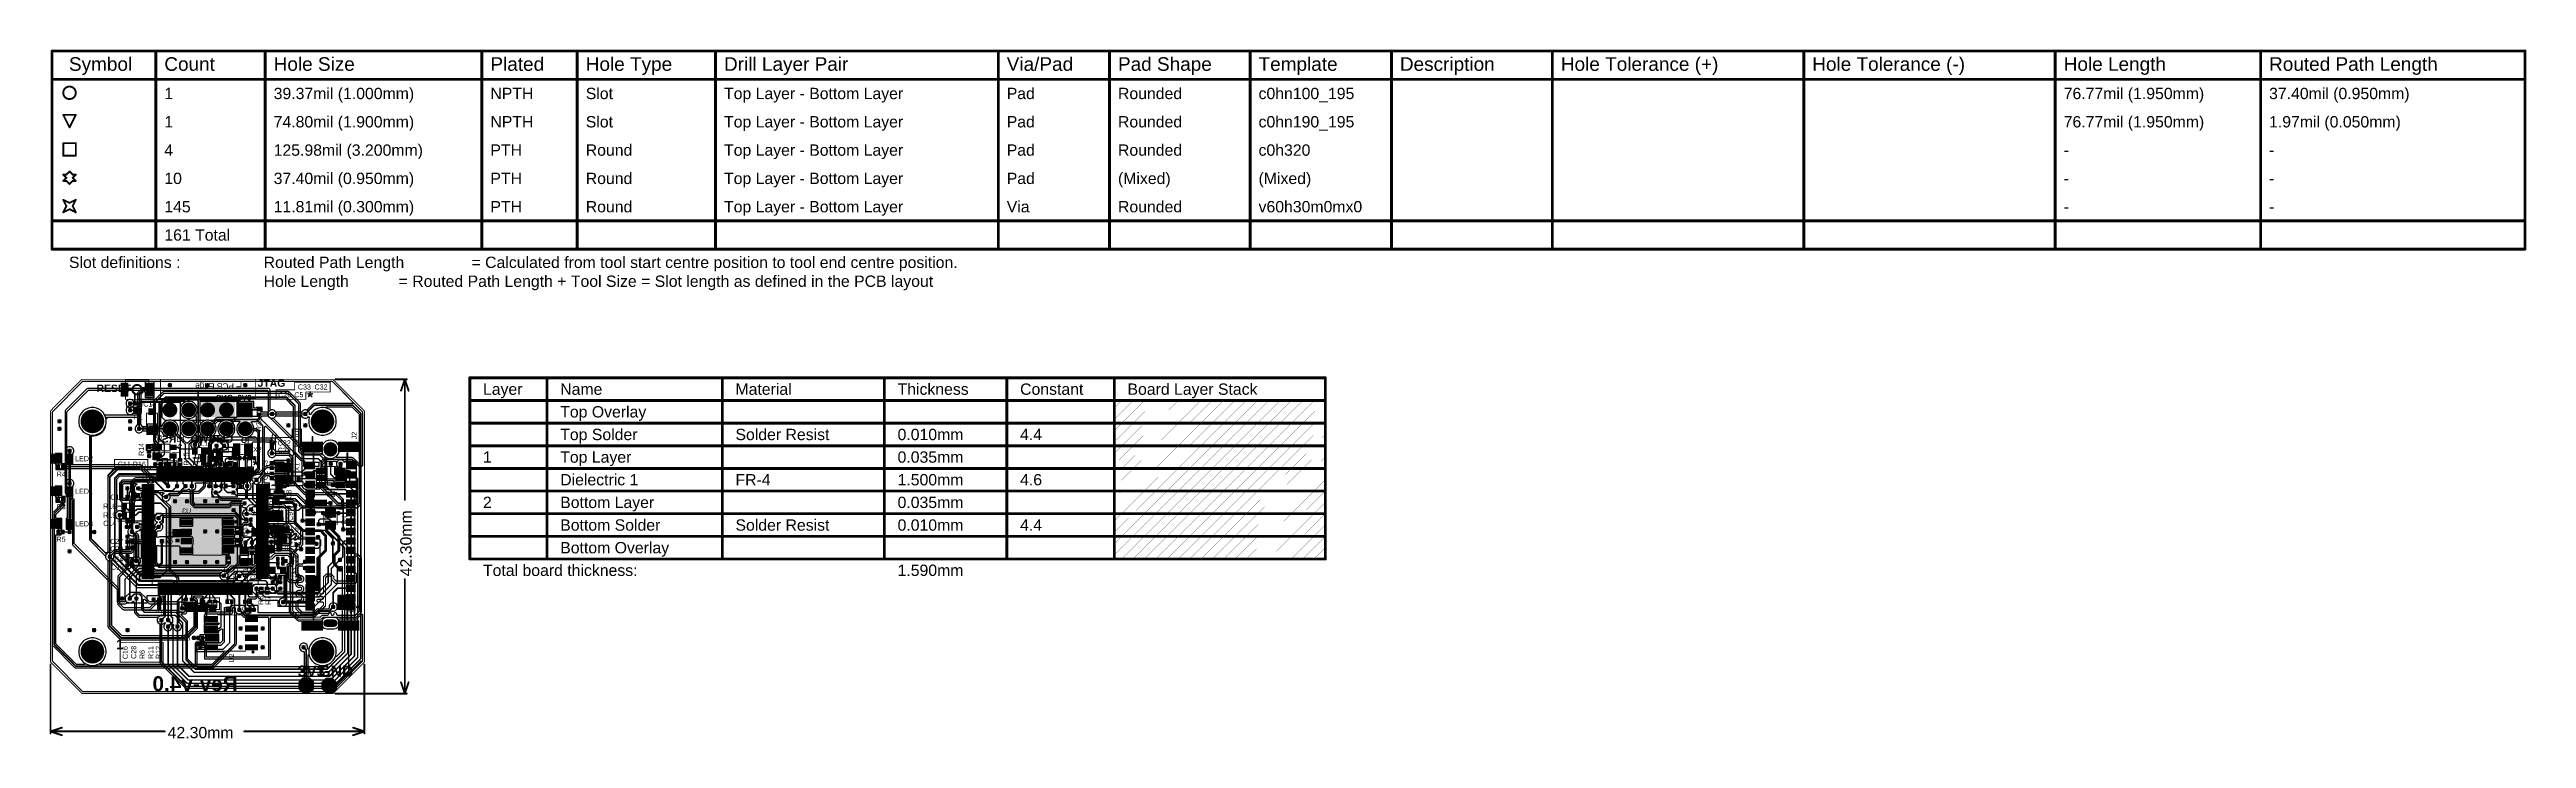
# Model space of a CAD drawing. Header units: inches. Extents: x -6 to 328, y -12 to 81.
import ezdxf

# ---------------------------------------------------------------- set-up
doc = ezdxf.new("R2010")
doc.units = ezdxf.units.IN
for name, color, linetype in [('Board Outline', 216, 'Continuous'), ('Bottom Layer', 5, 'Continuous'), ('Bottom Overlay', 54, 'Continuous'), ('Bottom Paste', 16, 'Continuous'), ('Bottom Solder', 6, 'Continuous'), ('Dimensions', 6, 'Continuous'), ('Drill Drawing', 1, 'Continuous'), ('Fabrication', 76, 'Continuous'), ('Multi-Layer', 9, 'Continuous'), ('Pad Holes', 156, 'Continuous'), ('Top Layer', 1, 'Continuous'), ('Top Overlay', 2, 'Continuous'), ('Top Paste', 8, 'Continuous'), ('Top Solder', 216, 'Continuous'), ('Via Holes', 16, 'Continuous')]:
    doc.layers.add(name, color=color, linetype=linetype)
doc.styles.add('Arial', font='', dxfattribs={"height": 0.2})
doc.styles.add('Arial_Bold', font='', dxfattribs={"height": 0.2})
doc.styles.get('Arial').set_extended_font_data('Arial')
doc.styles.get('Arial_Bold').set_extended_font_data('Arial', bold=True)

msp = doc.modelspace()

# ---------------------------------------------------------------- texts
at = {"layer": 'Bottom Overlay', "style": 'Arial', "text_generation_flag": 2}
for s, p in [('D5', (7.76, 33.06)), ('C20', (23.82, 18.53)), ('C19', (24.94, 18.53)), ('R21', (20.2, 15.53)), ('D4', (33.57, 17.13)), ('C34', (10.11, 14.44)), ('R22', (17.75, 9.53)), ('R20', (18.93, 9.53)), ('R17', (20.28, 9.53)), ('C25', (21.27, 9.53)), ('L4', (22.27, 9.53))]:
    msp.add_text(s, height=0.686, rotation=270, dxfattribs=at).set_placement(p)
at = {"layer": 'Bottom Overlay', "text_generation_flag": 2}
for s, height, style, p in [('GND', 0.762, 'Arial_Bold', (18.96, 33.8)), ('3V3', 0.762, 'Arial_Bold', (21.43, 33.8)), ('RST', 1, 'Arial_Bold', (11.29, 28.13)), ('SWO', 1, 'Arial_Bold', (16.55, 28.13)), ('CLK', 1, 'Arial_Bold', (18.96, 28.13)), ('IO', 0.762, 'Arial_Bold', (21.14, 28.08)), ('R9', 0.686, 'Arial', (18.23, 22.96)), ('C21', 0.686, 'Arial', (20.26, 23.79)), ('D3', 0.686, 'Arial', (32.75, 20.87)), ('U3', 0.686, 'Arial', (13.3, 18.61)), ('C24', 0.686, 'Arial', (21.91, 18.42)), ('L5', 0.686, 'Arial', (23.43, 14.72)), ('C30', 0.686, 'Arial', (27.64, 13.59)), ('Rev-v4.0', 2, 'Arial_Bold', (19.58, -5.31))]:
    msp.add_text(s, height=height, dxfattribs=dict(at, style=style)).set_placement(p)
at = {"layer": 'Dimensions', "style": 'Arial'}
msp.add_text('42.30mm', height=1.524, rotation=90, dxfattribs=at).set_placement((43, 10.14))
msp.add_text('42.30mm', height=1.524, dxfattribs=at).set_placement((10.14, -11.66))
at = {"layer": 'Drill Drawing', "style": 'Arial'}
for s, height, p in [('Symbol', 1.829, (-3.16, 78.18)), ('Hole Size', 1.829, (24.42, 78.18)), ('Plated', 1.829, (53.62, 78.18)), ('Hole Type', 1.829, (66.47, 78.18)), ('Drill Layer Pair', 1.8288, (85.1, 78.18)), ('Via/Pad', 1.829, (123.19, 78.18)), ('Pad Shape', 1.829, (138.18, 78.18)), ('Template', 1.829, (157.12, 78.18)), ('Description', 1.8288, (176.16, 78.18)), ('Hole Tolerance (+)', 1.8288, (197.85, 78.18)), ('Hole Tolerance (-)', 1.8288, (231.72, 78.18)), ('Hole Length', 1.8288, (265.6, 78.18)), ('Routed Path Length', 1.8288, (293.27, 78.18)), ('Count', 1.829, (9.69, 78.18)), ('1', 1.52, (9.69, 74.37)), ('39.37mil (1.000mm)', 1.524, (24.42, 74.37)), ('NPTH', 1.524, (53.62, 74.37)), ('Slot', 1.524, (66.47, 74.37)), ('Top Layer - Bottom Layer', 1.524, (85.1, 74.37)), ('Pad', 1.524, (123.19, 74.37)), ('Rounded', 1.524, (138.18, 74.37)), ('c0hn100_195', 1.524, (157.12, 74.37)), ('76.77mil (1.950mm)', 1.524, (265.6, 74.37)), ('37.40mil (0.950mm)', 1.524, (293.27, 74.37)), ('1', 1.52, (9.69, 70.56)), ('74.80mil (1.900mm)', 1.524, (24.42, 70.56)), ('NPTH', 1.524, (53.62, 70.56)), ('Slot', 1.524, (66.47, 70.56)), ('Top Layer - Bottom Layer', 1.524, (85.1, 70.56)), ('Pad', 1.524, (123.19, 70.56)), ('Rounded', 1.524, (138.18, 70.56)), ('c0hn190_195', 1.524, (157.12, 70.56)), ('76.77mil (1.950mm)', 1.524, (265.6, 70.56)), ('1.97mil (0.050mm)', 1.524, (293.27, 70.56)), ('4', 1.52, (9.69, 66.75)), ('125.98mil (3.200mm)', 1.524, (24.42, 66.75)), ('PTH', 1.524, (53.62, 66.75)), ('Round', 1.524, (66.47, 66.75)), ('Top Layer - Bottom Layer', 1.524, (85.1, 66.75)), ('Pad', 1.524, (123.19, 66.75)), ('Rounded', 1.524, (138.18, 66.75)), ('c0h320', 1.524, (157.12, 66.75)), ('-', 1.52, (265.6, 66.75)), ('-', 1.52, (293.27, 66.75)), ('10', 1.524, (9.69, 62.94)), ('37.40mil (0.950mm)', 1.524, (24.42, 62.94)), ('PTH', 1.524, (53.62, 62.94)), ('Round', 1.524, (66.47, 62.94)), ('Top Layer - Bottom Layer', 1.524, (85.1, 62.94)), ('Pad', 1.524, (123.19, 62.94)), ('(Mixed)', 1.524, (138.18, 62.94)), ('(Mixed)', 1.524, (157.12, 62.94)), ('-', 1.52, (265.6, 62.94)), ('-', 1.52, (293.27, 62.94)), ('145', 1.524, (9.69, 59.13)), ('11.81mil (0.300mm)', 1.524, (24.42, 59.13)), ('PTH', 1.524, (53.62, 59.13)), ('Round', 1.524, (66.47, 59.13)), ('Top Layer - Bottom Layer', 1.524, (85.1, 59.13)), ('Via', 1.524, (123.19, 59.13)), ('Rounded', 1.524, (138.18, 59.13)), ('v60h30m0mx0', 1.524, (157.12, 59.13)), ('161 Total', 1.524, (9.69, 55.32)), ('-', 1.52, (265.6, 59.13)), ('-', 1.52, (293.27, 59.13)), ('Slot definitions :', 1.524, (-3.16, 51.64)), ('Routed Path Length', 1.524, (23.07, 51.64)), ('Hole Length', 1.524, (23.07, 49.1)), (' = Routed Path Length + Tool Size = Slot length as defined in the PCB layout', 1.524, (40.67, 49.1)), ('= Calculated from tool start centre position to tool end centre position.', 1.524, (51.08, 51.64))]:
    msp.add_text(s, height=height, dxfattribs=at).set_placement(p)
at = {"layer": 'Fabrication', "style": 'Arial'}
for s, height, p in [('Layer', 1.524, (52.62, 34.57)), ('Name', 1.524, (63.03, 34.57)), ('Material', 1.524, (86.64, 34.57)), ('Thickness', 1.524, (108.48, 34.57)), ('Constant', 1.524, (124.99, 34.57)), ('Board Layer Stack', 1.524, (139.46, 34.57)), ('Top Overlay', 1.524, (63.03, 31.52)), ('Top Solder', 1.524, (63.03, 28.47)), ('Solder Resist', 1.524, (86.64, 28.47)), ('1', 1.52, (52.62, 25.43)), ('Top Layer', 1.524, (63.03, 25.43)), ('0.010mm', 1.524, (108.48, 28.47)), ('0.035mm', 1.524, (108.48, 25.43)), ('4.4', 1.524, (124.99, 28.47)), ('Dielectric 1', 1.524, (63.03, 22.38)), ('FR-4', 1.524, (86.64, 22.38)), ('1.500mm', 1.524, (108.48, 22.38)), ('4.6', 1.524, (124.99, 22.38)), ('2', 1.52, (52.62, 19.33)), ('Bottom Layer', 1.524, (63.03, 19.33)), ('0.035mm', 1.524, (108.48, 19.33)), ('Bottom Solder', 1.524, (63.03, 16.28)), ('Solder Resist', 1.524, (86.64, 16.28)), ('0.010mm', 1.524, (108.48, 16.28)), ('4.4', 1.524, (124.99, 16.28)), ('Bottom Overlay', 1.524, (63.03, 13.23)), ('Total board thickness:', 1.524, (52.62, 10.19)), ('1.590mm', 1.524, (108.48, 10.19))]:
    msp.add_text(s, height=height, dxfattribs=at).set_placement(p)
at = {"layer": 'Top Overlay'}
for s, height, style, p in [('RESET', 1, 'Arial_Bold', (0.56, 34.94)), ('C1', 0.686, 'Arial', (6.86, 32.98)), ('JTAG', 1, 'Arial_Bold', (22.26, 35.65)), ('C26', 0.686, 'Arial', (25.04, 34.24)), ('C5', 0.686, 'Arial', (27.2, 34.24)), ('C33', 0.686, 'Arial', (27.68, 35.28)), ('*', 1.5, 'Arial_Bold', (28.92, 33.52)), ('C32', 0.686, 'Arial', (29.93, 35.28)), ('R1', 0.686, 'Arial', (5.59, 31.25)), ('D2', 0.686, 'Arial', (8.17, 28.26)), ('D1', 0.686, 'Arial', (11.33, 28.26)), ('L1', 0.686, 'Arial', (14.55, 27.75)), ('X2', 0.686, 'Arial', (21.65, 26.86)), ('#', 1.5, 'Arial_Bold', (23.78, 27.75)), ('C22', 0.686, 'Arial', (24.97, 27.75)), ('C23', 0.686, 'Arial', (24.97, 26.76)), ('R4', 0.686, 'Arial', (-4.81, 23.55)), ('LED2', 0.686, 'Arial', (-2.32, 25.63)), ('C11', 0.686, 'Arial', (3.41, 24.89)), ('R16', 0.686, 'Arial', (5.44, 24.88)), ('U1', 0.686, 'Arial', (6.68, 22.97)), ('#', 1.5, 'Arial_Bold', (13.41, 25.07)), ('*', 1.5, 'Arial_Bold', (21.59, 24.35)), ('LED1', 0.686, 'Arial', (-2.32, 21.25)), ('C12', 0.686, 'Arial', (2.42, 20.45)), ('~', 1.3, 'Arial_Bold', (24.03, 21.74)), ('R3', 0.686, 'Arial', (-4.81, 19.18)), ('LED3', 0.686, 'Arial', (-2.32, 16.86)), ('C14', 0.686, 'Arial', (1.45, 16.93)), ('R18', 0.686, 'Arial', (1.45, 19.24)), ('R19', 0.686, 'Arial', (1.45, 18.04)), ('~', 1.3, 'Arial_Bold', (26.12, 18.89)), ('L6', 0.686, 'Arial', (26.73, 16.14)), ('R5', 0.686, 'Arial', (-4.84, 14.79)), ('C27', 0.686, 'Arial', (2.39, 14.49)), ('C29', 0.686, 'Arial', (2.39, 13.49)), ('C10', 0.686, 'Arial', (26.42, 15.08)), ('C31', 0.686, 'Arial', (26.42, 14.06)), ('C13', 0.686, 'Arial', (2.5, 11.04)), ('C4', 0.686, 'Arial', (2.93, 12.1)), ('C6', 0.686, 'Arial', (26.47, 12.53)), ('C7', 0.686, 'Arial', (26.47, 11.54)), ('C18', 0.686, 'Arial', (26.47, 9.54)), ('L2', 0.686, 'Arial', (26.47, 10.54)), ('1', 1.3, 'Arial_Bold', (11.55, 6.59)), ('C17', 0.686, 'Arial', (20.14, 5.44)), ('1', 1.3, 'Arial_Bold', (3.19, 0.33)), ('R13', 0.686, 'Arial', (11.44, 1.51)), ('3V3', 1.5, 'Arial_Bold', (27.66, -3.37)), ('GND', 1.5, 'Arial_Bold', (30.48, -3.38))]:
    msp.add_text(s, height=height, dxfattribs=dict(at, style=style)).set_placement(p)
at = {"layer": 'Top Overlay', "style": 'Arial'}
for s, rotation, p in [('R23', 90, (22.77, 29.67)), ('R14', 90, (6.94, 26.33)), ('R15', 90, (12.99, 25.05)), ('R10', 90, (27.88, 27.95)), ('J2', 90, (35.62, 28.58)), ('C3', 90, (23.61, 24.55)), ('C2', 90, (23.6, 23.09)), ('X1', 90, (27.9, 24.28)), ('C8', 90, (26.81, 20.56)), ('L3', 90, (25.03, 17.03)), ('C9', 90, (27.01, 17.59)), ('R8', 90, (23.02, 6.29)), ('R7', 90, (24.02, 6.29)), ('C15', 90, (9.33, 3.93)), ('R2', 360, (17.91, 5.42)), ('C16', 90, (4.76, -1.01)), ('C28', 90, (5.9, -0.98)), ('R6', 90, (7.04, -1)), ('R11', 90, (8.21, -1)), ('R12', 90, (9.22, -1)), ('U2', 90, (19.08, -1.49))]:
    msp.add_text(s, height=0.686, rotation=rotation, dxfattribs=at).set_placement(p)

# ---------------------------------------------------------------- blocks, each defined once
blk = doc.blocks.new('SOD_323_B_1')
at = {"layer": 'Bottom Layer'}
for points in [[(-0.75, -0.45), (-1.55, -0.45), (-1.55, 0.45), (-0.75, 0.45)], [(1.55, -0.45), (0.75, -0.45), (0.75, 0.45), (1.55, 0.45)]]:
    blk.add_hatch(color=5, dxfattribs=at).paths.add_polyline_path(points)
at = {"layer": 'Bottom Overlay'}
for points in [[(-2.01, 0.48), (-0.91, 0.48), (-0.91, 0.79), (-2.01, 0.79)], [(-2.01, -0.51), (-1.57, -0.51), (-1.57, 0.51), (-2.01, 0.51)], [(-2.01, -0.79), (-0.91, -0.79), (-0.91, -0.48), (-2.01, -0.48)]]:
    blk.add_hatch(color=54, dxfattribs=at).paths.add_polyline_path(points)
at = {"layer": 'Bottom Paste'}
for points in [[(-0.75, -0.45), (-1.55, -0.45), (-1.55, 0.45), (-0.75, 0.45)], [(1.55, -0.45), (0.75, -0.45), (0.75, 0.45), (1.55, 0.45)]]:
    blk.add_hatch(color=16, dxfattribs=at).paths.add_polyline_path(points)
at = {"layer": 'Bottom Solder'}
for points in [[(-0.69, -0.51), (-1.61, -0.51), (-1.61, 0.51), (-0.69, 0.51)], [(1.61, -0.51), (0.69, -0.51), (0.69, 0.51), (1.61, 0.51)]]:
    blk.add_hatch(color=6, dxfattribs=at).paths.add_polyline_path(points)
at = {"layer": 'Bottom Overlay', "const_width": 0.127}
for points in [[(-0.91, 0.74), (0.94, 0.74)], [(0.94, 0.74), (0.94, 0.56)], [(-0.91, -0.74), (0.94, -0.74)], [(0.94, -0.56), (0.94, -0.74)]]:
    blk.add_lwpolyline(points, dxfattribs=at)
at = {"layer": 'Bottom Overlay', "const_width": 0.0635}
for points in [[(-0.95, 0.74, 1), (-0.88, 0.74, 1)], [(0.91, 0.74, 1), (0.97, 0.74, 1)], [(0.91, 0.74, 1), (0.97, 0.74, 1)], [(0.91, 0.56, 1), (0.97, 0.56, 1)], [(-0.95, -0.74, 1), (-0.88, -0.74, 1)], [(0.91, -0.56, 1), (0.97, -0.56, 1)], [(0.91, -0.74, 1), (0.97, -0.74, 1)], [(0.91, -0.74, 1), (0.97, -0.74, 1)]]:
    blk.add_lwpolyline(points, format="xyb", close=True, dxfattribs=at)
blk = doc.blocks.new('CAP_0201_B_2')
at = {"layer": 'Bottom Layer'}
for points in [[(-0.45, 0.15), (-0.15, 0.15), (-0.15, -0.15), (-0.45, -0.15)], [(0.15, 0.15), (0.45, 0.15), (0.45, -0.15), (0.15, -0.15)]]:
    blk.add_hatch(color=5, dxfattribs=at).paths.add_polyline_path(points)
at = {"layer": 'Bottom Paste'}
for points in [[(-0.45, 0.15), (-0.15, 0.15), (-0.15, -0.15), (-0.45, -0.15)], [(0.15, 0.15), (0.45, 0.15), (0.45, -0.15), (0.15, -0.15)]]:
    blk.add_hatch(color=16, dxfattribs=at).paths.add_polyline_path(points)
at = {"layer": 'Bottom Solder'}
for points in [[(-0.51, 0.21), (-0.09, 0.21), (-0.09, -0.21), (-0.51, -0.21)], [(0.09, 0.21), (0.51, 0.21), (0.51, -0.21), (0.09, -0.21)]]:
    blk.add_hatch(color=6, dxfattribs=at).paths.add_polyline_path(points)
at = {"layer": 'Bottom Overlay', "const_width": 0.127}
for points in [[(-0.53, -0.23), (-0.53, 0.23)], [(-0.2, 0.23), (-0.53, 0.23)], [(0.53, 0.23), (0.2, 0.23)], [(0.53, -0.23), (0.53, 0.23)], [(-0.2, -0.23), (-0.53, -0.23)], [(0.53, -0.23), (0.2, -0.23)]]:
    blk.add_lwpolyline(points, dxfattribs=at)
at = {"layer": 'Bottom Overlay', "const_width": 0.0635}
for points in [[(-0.57, 0.23, 1), (-0.5, 0.23, 1)], [(-0.57, 0.23, 1), (-0.5, 0.23, 1)], [(-0.23, 0.23, 1), (-0.17, 0.23, 1)], [(0.17, 0.23, 1), (0.23, 0.23, 1)], [(0.5, 0.23, 1), (0.57, 0.23, 1)], [(0.5, 0.23, 1), (0.57, 0.23, 1)], [(-0.57, -0.23, 1), (-0.5, -0.23, 1)], [(-0.57, -0.23, 1), (-0.5, -0.23, 1)], [(-0.23, -0.23, 1), (-0.17, -0.23, 1)], [(0.17, -0.23, 1), (0.23, -0.23, 1)], [(0.5, -0.23, 1), (0.57, -0.23, 1)], [(0.5, -0.23, 1), (0.57, -0.23, 1)]]:
    blk.add_lwpolyline(points, format="xyb", close=True, dxfattribs=at)
blk = doc.blocks.new('R___0201_3')
at = {"layer": 'Top Layer'}
for points in [[(-0.41, 0.18), (-0.14, 0.18), (-0.14, -0.18), (-0.41, -0.18)], [(0.14, 0.18), (0.41, 0.18), (0.41, -0.18), (0.14, -0.18)]]:
    blk.add_hatch(color=1, dxfattribs=at).paths.add_polyline_path(points)
at = {"layer": 'Top Paste'}
for points in [[(-0.41, 0.18), (-0.14, 0.18), (-0.14, -0.18), (-0.41, -0.18)], [(0.14, 0.18), (0.41, 0.18), (0.41, -0.18), (0.14, -0.18)]]:
    blk.add_hatch(color=8, dxfattribs=at).paths.add_polyline_path(points)
at = {"layer": 'Top Solder'}
for points in [[(-0.46, 0.24), (-0.08, 0.24), (-0.08, -0.24), (-0.46, -0.24)], [(0.08, 0.24), (0.47, 0.24), (0.47, -0.24), (0.08, -0.24)]]:
    blk.add_hatch(color=216, dxfattribs=at).paths.add_polyline_path(points)
at = {"layer": 'Top Overlay', "const_width": 0.127}
for points in [[(-0.48, 0.25), (-0.48, -0.25)], [(-0.48, 0.25), (0.48, 0.25)], [(0.48, 0.25), (0.48, -0.25)], [(-0.48, -0.25), (0.48, -0.25)]]:
    blk.add_lwpolyline(points, dxfattribs=at)
at = {"layer": 'Top Overlay', "const_width": 0.0635}
for points in [[(-0.51, 0.25, 1), (-0.45, 0.25, 1)], [(-0.51, 0.25, 1), (-0.45, 0.25, 1)], [(0.45, 0.25, 1), (0.51, 0.25, 1)], [(0.45, 0.25, 1), (0.51, 0.25, 1)], [(-0.51, -0.25, 1), (-0.45, -0.25, 1)], [(-0.51, -0.25, 1), (-0.45, -0.25, 1)], [(0.45, -0.25, 1), (0.51, -0.25, 1)], [(0.45, -0.25, 1), (0.51, -0.25, 1)]]:
    blk.add_lwpolyline(points, format="xyb", close=True, dxfattribs=at)
blk = doc.blocks.new('X1321WR_2_05J_C40D18_4')
at = {"layer": 'Bottom Layer'}
h = blk.add_hatch(color=5, dxfattribs=at)
edge = h.paths.add_edge_path()
edge.add_arc((-5.08, 1.27), 0.9, 0, 360)
h = blk.add_hatch(color=5, dxfattribs=at)
edge = h.paths.add_edge_path()
edge.add_arc((-2.54, 1.27), 0.9, 0, 360)
h = blk.add_hatch(color=5, dxfattribs=at)
edge = h.paths.add_edge_path()
edge.add_arc((0, 1.27), 0.9, 0, 360)
h = blk.add_hatch(color=5, dxfattribs=at)
edge = h.paths.add_edge_path()
edge.add_arc((2.54, 1.27), 0.9, 0, 360)
h = blk.add_hatch(color=5, dxfattribs=at)
edge = h.paths.add_edge_path()
edge.add_arc((5.08, 1.27), 0.9, 0, 360)
blk.add_hatch(color=5, dxfattribs=at).paths.add_polyline_path([(-5.98, -0.37), (-4.18, -0.37), (-4.18, -2.17), (-5.98, -2.17)])
h = blk.add_hatch(color=5, dxfattribs=at)
edge = h.paths.add_edge_path()
edge.add_arc((-2.54, -1.27), 0.9, 0, 360)
h = blk.add_hatch(color=5, dxfattribs=at)
edge = h.paths.add_edge_path()
edge.add_arc((0, -1.27), 0.9, 0, 360)
h = blk.add_hatch(color=5, dxfattribs=at)
edge = h.paths.add_edge_path()
edge.add_arc((2.54, -1.27), 0.9, 0, 360)
h = blk.add_hatch(color=5, dxfattribs=at)
edge = h.paths.add_edge_path()
edge.add_arc((5.08, -1.27), 0.9, 0, 360)
at = {"layer": 'Bottom Solder'}
h = blk.add_hatch(color=6, dxfattribs=at)
edge = h.paths.add_edge_path()
edge.add_arc((-5.08, 1.27), 1, 0, 360)
h = blk.add_hatch(color=6, dxfattribs=at)
edge = h.paths.add_edge_path()
edge.add_arc((-2.54, 1.27), 1, 0, 360)
h = blk.add_hatch(color=6, dxfattribs=at)
edge = h.paths.add_edge_path()
edge.add_arc((0, 1.27), 1, 0, 360)
h = blk.add_hatch(color=6, dxfattribs=at)
edge = h.paths.add_edge_path()
edge.add_arc((2.54, 1.27), 1, 0, 360)
h = blk.add_hatch(color=6, dxfattribs=at)
edge = h.paths.add_edge_path()
edge.add_arc((5.08, 1.27), 1, 0, 360)
blk.add_hatch(color=6, dxfattribs=at).paths.add_polyline_path([(-6.08, -0.27), (-4.08, -0.27), (-4.08, -2.27), (-6.08, -2.27)])
h = blk.add_hatch(color=6, dxfattribs=at)
edge = h.paths.add_edge_path()
edge.add_arc((-2.54, -1.27), 1, 0, 360)
h = blk.add_hatch(color=6, dxfattribs=at)
edge = h.paths.add_edge_path()
edge.add_arc((0, -1.27), 1, 0, 360)
h = blk.add_hatch(color=6, dxfattribs=at)
edge = h.paths.add_edge_path()
edge.add_arc((2.54, -1.27), 1, 0, 360)
h = blk.add_hatch(color=6, dxfattribs=at)
edge = h.paths.add_edge_path()
edge.add_arc((5.08, -1.27), 1, 0, 360)
at = {"layer": 'Multi-Layer'}
h = blk.add_hatch(color=9, dxfattribs=at)
edge = h.paths.add_edge_path()
edge.add_arc((-5.08, 1.27), 0.9, 0, 360)
h = blk.add_hatch(color=9, dxfattribs=at)
edge = h.paths.add_edge_path()
edge.add_arc((-2.54, 1.27), 0.9, 0, 360)
h = blk.add_hatch(color=9, dxfattribs=at)
edge = h.paths.add_edge_path()
edge.add_arc((0, 1.27), 0.9, 0, 360)
h = blk.add_hatch(color=9, dxfattribs=at)
edge = h.paths.add_edge_path()
edge.add_arc((2.54, 1.27), 0.9, 0, 360)
h = blk.add_hatch(color=9, dxfattribs=at)
edge = h.paths.add_edge_path()
edge.add_arc((5.08, 1.27), 0.9, 0, 360)
blk.add_hatch(color=9, dxfattribs=at).paths.add_polyline_path([(-5.98, -0.37), (-4.18, -0.37), (-4.18, -2.17), (-5.98, -2.17)])
h = blk.add_hatch(color=9, dxfattribs=at)
edge = h.paths.add_edge_path()
edge.add_arc((-2.54, -1.27), 0.9, 0, 360)
h = blk.add_hatch(color=9, dxfattribs=at)
edge = h.paths.add_edge_path()
edge.add_arc((0, -1.27), 0.9, 0, 360)
h = blk.add_hatch(color=9, dxfattribs=at)
edge = h.paths.add_edge_path()
edge.add_arc((2.54, -1.27), 0.9, 0, 360)
h = blk.add_hatch(color=9, dxfattribs=at)
edge = h.paths.add_edge_path()
edge.add_arc((5.08, -1.27), 0.9, 0, 360)
at = {"layer": 'Pad Holes'}
h = blk.add_hatch(color=7, dxfattribs=at)
edge = h.paths.add_edge_path()
edge.add_arc((-5.08, 1.27), 0.475, 0, 360)
h = blk.add_hatch(color=7, dxfattribs=at)
edge = h.paths.add_edge_path()
edge.add_arc((-2.54, 1.27), 0.475, 0, 360)
h = blk.add_hatch(color=7, dxfattribs=at)
edge = h.paths.add_edge_path()
edge.add_arc((0, 1.27), 0.475, 0, 360)
h = blk.add_hatch(color=7, dxfattribs=at)
edge = h.paths.add_edge_path()
edge.add_arc((2.54, 1.27), 0.475, 0, 360)
h = blk.add_hatch(color=7, dxfattribs=at)
edge = h.paths.add_edge_path()
edge.add_arc((5.08, 1.27), 0.475, 0, 360)
h = blk.add_hatch(color=7, dxfattribs=at)
edge = h.paths.add_edge_path()
edge.add_arc((-5.08, -1.27), 0.475, 0, 360)
h = blk.add_hatch(color=7, dxfattribs=at)
edge = h.paths.add_edge_path()
edge.add_arc((-2.54, -1.27), 0.475, 0, 360)
h = blk.add_hatch(color=7, dxfattribs=at)
edge = h.paths.add_edge_path()
edge.add_arc((0, -1.27), 0.475, 0, 360)
h = blk.add_hatch(color=7, dxfattribs=at)
edge = h.paths.add_edge_path()
edge.add_arc((2.54, -1.27), 0.475, 0, 360)
h = blk.add_hatch(color=7, dxfattribs=at)
edge = h.paths.add_edge_path()
edge.add_arc((5.08, -1.27), 0.475, 0, 360)
at = {"layer": 'Top Layer'}
h = blk.add_hatch(color=1, dxfattribs=at)
edge = h.paths.add_edge_path()
edge.add_arc((-5.08, 1.27), 0.9, 0, 360)
h = blk.add_hatch(color=1, dxfattribs=at)
edge = h.paths.add_edge_path()
edge.add_arc((-2.54, 1.27), 0.9, 0, 360)
h = blk.add_hatch(color=1, dxfattribs=at)
edge = h.paths.add_edge_path()
edge.add_arc((0, 1.27), 0.9, 0, 360)
h = blk.add_hatch(color=1, dxfattribs=at)
edge = h.paths.add_edge_path()
edge.add_arc((2.54, 1.27), 0.9, 0, 360)
h = blk.add_hatch(color=1, dxfattribs=at)
edge = h.paths.add_edge_path()
edge.add_arc((5.08, 1.27), 0.9, 0, 360)
blk.add_hatch(color=1, dxfattribs=at).paths.add_polyline_path([(-5.98, -0.37), (-4.18, -0.37), (-4.18, -2.17), (-5.98, -2.17)])
h = blk.add_hatch(color=1, dxfattribs=at)
edge = h.paths.add_edge_path()
edge.add_arc((-2.54, -1.27), 0.9, 0, 360)
h = blk.add_hatch(color=1, dxfattribs=at)
edge = h.paths.add_edge_path()
edge.add_arc((0, -1.27), 0.9, 0, 360)
h = blk.add_hatch(color=1, dxfattribs=at)
edge = h.paths.add_edge_path()
edge.add_arc((2.54, -1.27), 0.9, 0, 360)
h = blk.add_hatch(color=1, dxfattribs=at)
edge = h.paths.add_edge_path()
edge.add_arc((5.08, -1.27), 0.9, 0, 360)
at = {"layer": 'Top Solder'}
h = blk.add_hatch(color=216, dxfattribs=at)
edge = h.paths.add_edge_path()
edge.add_arc((-5.08, 1.27), 1, 0, 360)
h = blk.add_hatch(color=216, dxfattribs=at)
edge = h.paths.add_edge_path()
edge.add_arc((-2.54, 1.27), 1, 0, 360)
h = blk.add_hatch(color=216, dxfattribs=at)
edge = h.paths.add_edge_path()
edge.add_arc((0, 1.27), 1, 0, 360)
h = blk.add_hatch(color=216, dxfattribs=at)
edge = h.paths.add_edge_path()
edge.add_arc((2.54, 1.27), 1, 0, 360)
h = blk.add_hatch(color=216, dxfattribs=at)
edge = h.paths.add_edge_path()
edge.add_arc((5.08, 1.27), 1, 0, 360)
blk.add_hatch(color=216, dxfattribs=at).paths.add_polyline_path([(-6.08, -0.27), (-4.08, -0.27), (-4.08, -2.27), (-6.08, -2.27)])
h = blk.add_hatch(color=216, dxfattribs=at)
edge = h.paths.add_edge_path()
edge.add_arc((-2.54, -1.27), 1, 0, 360)
h = blk.add_hatch(color=216, dxfattribs=at)
edge = h.paths.add_edge_path()
edge.add_arc((0, -1.27), 1, 0, 360)
h = blk.add_hatch(color=216, dxfattribs=at)
edge = h.paths.add_edge_path()
edge.add_arc((2.54, -1.27), 1, 0, 360)
h = blk.add_hatch(color=216, dxfattribs=at)
edge = h.paths.add_edge_path()
edge.add_arc((5.08, -1.27), 1, 0, 360)
at = {"layer": 'Top Overlay', "const_width": 0.127}
for points in [[(-6.43, -2.79), (-6.43, -5.38)], [(6.35, -2.79), (-6.43, -2.79)], [(6.35, -2.79), (6.35, -5.38)], [(6.35, -5.38), (-6.43, -5.38)], [(-4.39, -4.37), (-4.5, -4.47)], [(-4.5, -4.47), (-4.5, -5.11)], [(-3.91, -4.37), (-4.39, -4.37)]]:
    blk.add_lwpolyline(points, dxfattribs=at)
at = {"layer": 'Top Overlay', "const_width": 0.0635}
for points in [[(-6.46, -2.79, 1), (-6.39, -2.79, 1)], [(-6.46, -2.79, 1), (-6.39, -2.79, 1)], [(6.32, -2.79, 1), (6.38, -2.79, 1)], [(6.32, -2.79, 1), (6.38, -2.79, 1)], [(-6.46, -5.38, 1), (-6.39, -5.38, 1)], [(-6.46, -5.38, 1), (-6.39, -5.38, 1)], [(-4.53, -4.47, 1), (-4.46, -4.47, 1)], [(-4.53, -4.47, 1), (-4.46, -4.47, 1)], [(-4.53, -5.11, 1), (-4.46, -5.11, 1)], [(-4.43, -4.37, 1), (-4.36, -4.37, 1)], [(-4.43, -4.37, 1), (-4.36, -4.37, 1)], [(-3.94, -4.37, 1), (-3.88, -4.37, 1)], [(6.32, -5.38, 1), (6.38, -5.38, 1)], [(6.32, -5.38, 1), (6.38, -5.38, 1)]]:
    blk.add_lwpolyline(points, format="xyb", close=True, dxfattribs=at)
at = {"layer": 'Top Overlay', "style": 'Arial'}
blk.add_text('PCB Edge', height=0.8, dxfattribs=at).set_placement((-3.54, -4.86))
blk = doc.blocks.new('2_SMD___2_00_____1_20____5')
at = {"layer": 'Top Layer'}
for points in [[(-1.15, 0.75), (-0.35, 0.75), (-0.35, -0.75), (-1.15, -0.75)], [(0.35, 0.75), (1.15, 0.75), (1.15, -0.75), (0.35, -0.75)]]:
    blk.add_hatch(color=1, dxfattribs=at).paths.add_polyline_path(points)
at = {"layer": 'Top Paste'}
for points in [[(-1.15, 0.75), (-0.35, 0.75), (-0.35, -0.75), (-1.15, -0.75)], [(0.35, 0.75), (1.15, 0.75), (1.15, -0.75), (0.35, -0.75)]]:
    blk.add_hatch(color=8, dxfattribs=at).paths.add_polyline_path(points)
at = {"layer": 'Top Solder'}
for points in [[(-1.25, 0.85), (-0.25, 0.85), (-0.25, -0.85), (-1.25, -0.85)], [(0.25, 0.85), (1.25, 0.85), (1.25, -0.85), (0.25, -0.85)]]:
    blk.add_hatch(color=216, dxfattribs=at).paths.add_polyline_path(points)
at = {"layer": 'Top Overlay', "const_width": 0.127}
for points in [[(0.18, 0.66), (-0.15, 0.66)], [(0.18, -0.66), (-0.15, -0.66)]]:
    blk.add_lwpolyline(points, dxfattribs=at)
at = {"layer": 'Top Overlay', "const_width": 0.0635}
for points in [[(-0.18, 0.66, 1), (-0.12, 0.66, 1)], [(0.15, 0.66, 1), (0.21, 0.66, 1)], [(-0.18, -0.66, 1), (-0.12, -0.66, 1)], [(0.15, -0.66, 1), (0.21, -0.66, 1)]]:
    blk.add_lwpolyline(points, format="xyb", close=True, dxfattribs=at)
blk = doc.blocks.new('ABM10AIG_25_000MHZ_4Z_T3_6')
at = {"layer": 'Top Layer'}
for points in [[(-1.37, 1.13), (-0.27, 1.13), (-0.27, 0.12), (-1.37, 0.12)], [(0.27, 1.13), (1.37, 1.13), (1.37, 0.12), (0.27, 0.12)], [(-1.37, -0.12), (-0.27, -0.12), (-0.27, -1.13), (-1.37, -1.13)], [(0.27, -0.12), (1.37, -0.12), (1.37, -1.13), (0.27, -1.13)]]:
    blk.add_hatch(color=1, dxfattribs=at).paths.add_polyline_path(points)
at = {"layer": 'Top Paste'}
for points in [[(-1.37, 1.13), (-0.27, 1.13), (-0.27, 0.12), (-1.37, 0.12)], [(0.27, 1.13), (1.37, 1.13), (1.37, 0.12), (0.27, 0.12)], [(-1.37, -0.12), (-0.27, -0.12), (-0.27, -1.13), (-1.37, -1.13)], [(0.27, -0.12), (1.37, -0.12), (1.37, -1.13), (0.27, -1.13)]]:
    blk.add_hatch(color=8, dxfattribs=at).paths.add_polyline_path(points)
at = {"layer": 'Top Solder'}
for points in [[(-1.48, 1.23), (-0.17, 1.23), (-0.17, 0.02), (-1.48, 0.02)], [(0.17, 1.23), (1.48, 1.23), (1.48, 0.02), (0.17, 0.02)], [(-1.48, -0.02), (-0.17, -0.02), (-0.17, -1.23), (-1.48, -1.23)], [(0.17, -0.02), (1.48, -0.02), (1.48, -1.23), (0.17, -1.23)]]:
    blk.add_hatch(color=216, dxfattribs=at).paths.add_polyline_path(points)
at = {"layer": 'Top Overlay', "const_width": 0.127}
for points in [[(-1.7, -0.46), (-1.57, -0.58)], [(-1.7, -0.46), (-1.7, -0.71)], [(-1.57, -0.58), (-1.7, -0.71)]]:
    blk.add_lwpolyline(points, dxfattribs=at)
at = {"layer": 'Top Overlay', "const_width": 0.0635}
for points in [[(-1.73, -0.46, 1), (-1.67, -0.46, 1)], [(-1.73, -0.46, 1), (-1.67, -0.46, 1)], [(-1.73, -0.71, 1), (-1.67, -0.71, 1)], [(-1.73, -0.71, 1), (-1.67, -0.71, 1)], [(-1.61, -0.58, 1), (-1.54, -0.58, 1)], [(-1.61, -0.58, 1), (-1.54, -0.58, 1)]]:
    blk.add_lwpolyline(points, format="xyb", close=True, dxfattribs=at)
blk = doc.blocks.new('TLE5012BE5000FUMA1_B_7')
at = {"layer": 'Bottom Layer'}
for points in [[(-3.5, 2.23), (-2.19, 2.23), (-2.19, 1.58), (-3.5, 1.58)], [(-3.5, 0.96), (-2.19, 0.96), (-2.19, 0.31), (-3.5, 0.31)], [(2.19, 2.23), (3.5, 2.23), (3.5, 1.58), (2.19, 1.58)], [(2.19, 0.96), (3.5, 0.96), (3.5, 0.31), (2.19, 0.31)], [(-3.5, -0.31), (-2.19, -0.31), (-2.19, -0.96), (-3.5, -0.96)], [(-3.5, -1.58), (-2.19, -1.58), (-2.19, -2.23), (-3.5, -2.23)], [(2.19, -0.31), (3.5, -0.31), (3.5, -0.96), (2.19, -0.96)], [(2.19, -1.58), (3.5, -1.58), (3.5, -2.23), (2.19, -2.23)]]:
    blk.add_hatch(color=5, dxfattribs=at).paths.add_polyline_path(points)
at = {"layer": 'Bottom Paste'}
for points in [[(-3.5, 2.23), (-2.19, 2.23), (-2.19, 1.58), (-3.5, 1.58)], [(-3.5, 0.96), (-2.19, 0.96), (-2.19, 0.31), (-3.5, 0.31)], [(2.19, 2.23), (3.5, 2.23), (3.5, 1.58), (2.19, 1.58)], [(2.19, 0.96), (3.5, 0.96), (3.5, 0.31), (2.19, 0.31)], [(-3.5, -0.31), (-2.19, -0.31), (-2.19, -0.96), (-3.5, -0.96)], [(-3.5, -1.58), (-2.19, -1.58), (-2.19, -2.23), (-3.5, -2.23)], [(2.19, -0.31), (3.5, -0.31), (3.5, -0.96), (2.19, -0.96)], [(2.19, -1.58), (3.5, -1.58), (3.5, -2.23), (2.19, -2.23)]]:
    blk.add_hatch(color=16, dxfattribs=at).paths.add_polyline_path(points)
at = {"layer": 'Bottom Solder'}
for points in [[(-3.6, 2.33), (-2.09, 2.33), (-2.09, 1.48), (-3.6, 1.48)], [(-3.6, 1.06), (-2.09, 1.06), (-2.09, 0.21), (-3.6, 0.21)], [(2.09, 2.33), (3.6, 2.33), (3.6, 1.48), (2.09, 1.48)], [(2.09, 1.06), (3.6, 1.06), (3.6, 0.21), (2.09, 0.21)], [(-3.6, -0.21), (-2.09, -0.21), (-2.09, -1.06), (-3.6, -1.06)], [(-3.6, -1.48), (-2.09, -1.48), (-2.09, -2.33), (-3.6, -2.33)], [(2.09, -0.21), (3.6, -0.21), (3.6, -1.06), (2.09, -1.06)], [(2.09, -1.48), (3.6, -1.48), (3.6, -2.33), (2.09, -2.33)]]:
    blk.add_hatch(color=6, dxfattribs=at).paths.add_polyline_path(points)
at = {"layer": 'Bottom Overlay', "const_width": 0.127}
for points in [[(1.93, 2.51), (-1.96, 2.51)], [(1.93, -2.51), (-1.96, -2.51)]]:
    blk.add_lwpolyline(points, dxfattribs=at)
at = {"layer": 'Bottom Overlay'}
for points, const_width in [([(-1.99, 2.51, 1), (-1.92, 2.51, 1)], 0.0635), ([(1.9, 2.51, 1), (1.96, 2.51, 1)], 0.0635), ([(-3.71, -1.96, 1), (-3.96, -1.96, 1)], 0.254), ([(-4.03, -1.96, 1), (-3.9, -1.96, 1)], 0.127), ([(-3.77, -1.96, 1), (-3.64, -1.96, 1)], 0.127), ([(-1.99, -2.51, 1), (-1.92, -2.51, 1)], 0.0635), ([(1.9, -2.51, 1), (1.96, -2.51, 1)], 0.0635)]:
    blk.add_lwpolyline(points, format="xyb", close=True, dxfattribs=dict(at, const_width=const_width))
blk = doc.blocks.new('CAT24C256WI_GT3_8')
at = {"layer": 'Top Layer'}
for points in [[(-3.48, 2.21), (-1.91, 2.21), (-1.91, 1.6), (-3.48, 1.6)], [(-3.48, 0.94), (-1.91, 0.94), (-1.91, 0.33), (-3.48, 0.33)], [(1.91, 2.21), (3.48, 2.21), (3.48, 1.6), (1.91, 1.6)], [(1.91, 0.94), (3.48, 0.94), (3.48, 0.33), (1.91, 0.33)], [(-3.48, -0.33), (-1.91, -0.33), (-1.91, -0.94), (-3.48, -0.94)], [(-3.48, -1.6), (-1.91, -1.6), (-1.91, -2.21), (-3.48, -2.21)], [(1.91, -0.33), (3.48, -0.33), (3.48, -0.94), (1.91, -0.94)], [(1.91, -1.6), (3.48, -1.6), (3.48, -2.21), (1.91, -2.21)]]:
    blk.add_hatch(color=1, dxfattribs=at).paths.add_polyline_path(points)
at = {"layer": 'Top Paste'}
for points in [[(-3.48, 2.21), (-1.91, 2.21), (-1.91, 1.6), (-3.48, 1.6)], [(-3.48, 0.94), (-1.91, 0.94), (-1.91, 0.33), (-3.48, 0.33)], [(1.91, 2.21), (3.48, 2.21), (3.48, 1.6), (1.91, 1.6)], [(1.91, 0.94), (3.48, 0.94), (3.48, 0.33), (1.91, 0.33)], [(-3.48, -0.33), (-1.91, -0.33), (-1.91, -0.94), (-3.48, -0.94)], [(-3.48, -1.6), (-1.91, -1.6), (-1.91, -2.21), (-3.48, -2.21)], [(1.91, -0.33), (3.48, -0.33), (3.48, -0.94), (1.91, -0.94)], [(1.91, -1.6), (3.48, -1.6), (3.48, -2.21), (1.91, -2.21)]]:
    blk.add_hatch(color=8, dxfattribs=at).paths.add_polyline_path(points)
at = {"layer": 'Top Solder'}
for points in [[(-3.59, 2.32), (-1.81, 2.32), (-1.81, 1.49), (-3.59, 1.49)], [(-3.59, 1.05), (-1.81, 1.05), (-1.81, 0.22), (-3.59, 0.22)], [(1.81, 2.32), (3.59, 2.32), (3.59, 1.49), (1.81, 1.49)], [(1.81, 1.05), (3.59, 1.05), (3.59, 0.22), (1.81, 0.22)], [(-3.59, -0.22), (-1.81, -0.22), (-1.81, -1.05), (-3.59, -1.05)], [(-3.59, -1.49), (-1.81, -1.49), (-1.81, -2.32), (-3.59, -2.32)], [(1.81, -0.22), (3.59, -0.22), (3.59, -1.05), (1.81, -1.05)], [(1.81, -1.49), (3.59, -1.49), (3.59, -2.32), (1.81, -2.32)]]:
    blk.add_hatch(color=216, dxfattribs=at).paths.add_polyline_path(points)
at = {"layer": 'Top Overlay'}
for points, const_width in [([(-2.79, 2.54, 1), (-3, 2.54, 1)], 0.2), ([(-3.05, 2.54, 1), (-2.95, 2.54, 1)], 0.1), ([(-2.84, 2.54, 1), (-2.74, 2.54, 1)], 0.1), ([(-1.91, 2.44, 1), (-1.85, 2.44, 1)], 0.0635), ([(1.82, 2.44, 1), (1.89, 2.44, 1)], 0.0635), ([(-1.91, -2.44, 1), (-1.85, -2.44, 1)], 0.0635), ([(1.82, -2.44, 1), (1.89, -2.44, 1)], 0.0635)]:
    blk.add_lwpolyline(points, format="xyb", close=True, dxfattribs=dict(at, const_width=const_width))
at = {"layer": 'Top Overlay', "const_width": 0.127}
for points in [[(1.85, 2.44), (-1.88, 2.44)], [(1.85, -2.44), (-1.88, -2.44)]]:
    blk.add_lwpolyline(points, dxfattribs=at)
blk = doc.blocks.new('LAN9255_ZMX019_9')
at = {"layer": 'Top Layer'}
for points in [[(-6.1, 8.45), (-6.1, 6.95), (-6.3, 6.95), (-6.3, 8.45)], [(-5.7, 8.45), (-5.7, 6.95), (-5.9, 6.95), (-5.9, 8.45)], [(-5.3, 8.45), (-5.3, 6.95), (-5.5, 6.95), (-5.5, 8.45)], [(-4.9, 8.45), (-4.9, 6.95), (-5.1, 6.95), (-5.1, 8.45)], [(-4.5, 8.45), (-4.5, 6.95), (-4.7, 6.95), (-4.7, 8.45)], [(-4.1, 8.45), (-4.1, 6.95), (-4.3, 6.95), (-4.3, 8.45)], [(-3.7, 8.45), (-3.7, 6.95), (-3.9, 6.95), (-3.9, 8.45)], [(-3.3, 8.45), (-3.3, 6.95), (-3.5, 6.95), (-3.5, 8.45)], [(-2.9, 8.45), (-2.9, 6.95), (-3.1, 6.95), (-3.1, 8.45)], [(-2.5, 8.45), (-2.5, 6.95), (-2.7, 6.95), (-2.7, 8.45)], [(-2.1, 8.45), (-2.1, 6.95), (-2.3, 6.95), (-2.3, 8.45)], [(-1.7, 8.45), (-1.7, 6.95), (-1.9, 6.95), (-1.9, 8.45)], [(-1.3, 8.45), (-1.3, 6.95), (-1.5, 6.95), (-1.5, 8.45)], [(-0.9, 8.45), (-0.9, 6.95), (-1.1, 6.95), (-1.1, 8.45)], [(-0.5, 8.45), (-0.5, 6.95), (-0.7, 6.95), (-0.7, 8.45)], [(-0.1, 8.45), (-0.1, 6.95), (-0.3, 6.95), (-0.3, 8.45)], [(0.3, 8.45), (0.3, 6.95), (0.1, 6.95), (0.1, 8.45)], [(0.7, 8.45), (0.7, 6.95), (0.5, 6.95), (0.5, 8.45)], [(1.1, 8.45), (1.1, 6.95), (0.9, 6.95), (0.9, 8.45)], [(1.5, 8.45), (1.5, 6.95), (1.3, 6.95), (1.3, 8.45)], [(1.9, 8.45), (1.9, 6.95), (1.7, 6.95), (1.7, 8.45)], [(2.3, 8.45), (2.3, 6.95), (2.1, 6.95), (2.1, 8.45)], [(2.7, 8.45), (2.7, 6.95), (2.5, 6.95), (2.5, 8.45)], [(3.1, 8.45), (3.1, 6.95), (2.9, 6.95), (2.9, 8.45)], [(3.5, 8.45), (3.5, 6.95), (3.3, 6.95), (3.3, 8.45)], [(3.9, 8.45), (3.9, 6.95), (3.7, 6.95), (3.7, 8.45)], [(4.3, 8.45), (4.3, 6.95), (4.1, 6.95), (4.1, 8.45)], [(4.7, 8.45), (4.7, 6.95), (4.5, 6.95), (4.5, 8.45)], [(5.1, 8.45), (5.1, 6.95), (4.9, 6.95), (4.9, 8.45)], [(5.5, 8.45), (5.5, 6.95), (5.3, 6.95), (5.3, 8.45)], [(5.9, 8.45), (5.9, 6.95), (5.7, 6.95), (5.7, 8.45)], [(6.3, 8.45), (6.3, 6.95), (6.1, 6.95), (6.1, 8.45)], [(-8.45, 6.3), (-6.95, 6.3), (-6.95, 6.1), (-8.45, 6.1)], [(-8.45, 5.9), (-6.95, 5.9), (-6.95, 5.7), (-8.45, 5.7)], [(-8.45, 5.5), (-6.95, 5.5), (-6.95, 5.3), (-8.45, 5.3)], [(-8.45, 5.1), (-6.95, 5.1), (-6.95, 4.9), (-8.45, 4.9)], [(-8.45, 4.7), (-6.95, 4.7), (-6.95, 4.5), (-8.45, 4.5)], [(-8.45, 4.3), (-6.95, 4.3), (-6.95, 4.1), (-8.45, 4.1)], [(-8.45, 3.9), (-6.95, 3.9), (-6.95, 3.7), (-8.45, 3.7)], [(-8.45, 3.5), (-6.95, 3.5), (-6.95, 3.3), (-8.45, 3.3)], [(-4.55, -4.55), (-4.55, 4.55), (4.55, 4.55), (4.55, -4.55)], [(6.95, 6.3), (8.45, 6.3), (8.45, 6.1), (6.95, 6.1)], [(6.95, 5.9), (8.45, 5.9), (8.45, 5.7), (6.95, 5.7)], [(6.95, 5.5), (8.45, 5.5), (8.45, 5.3), (6.95, 5.3)], [(6.95, 5.1), (8.45, 5.1), (8.45, 4.9), (6.95, 4.9)], [(6.95, 4.7), (8.45, 4.7), (8.45, 4.5), (6.95, 4.5)], [(6.95, 4.3), (8.45, 4.3), (8.45, 4.1), (6.95, 4.1)], [(6.95, 3.9), (8.45, 3.9), (8.45, 3.7), (6.95, 3.7)], [(6.95, 3.5), (8.45, 3.5), (8.45, 3.3), (6.95, 3.3)], [(-8.45, 3.1), (-6.95, 3.1), (-6.95, 2.9), (-8.45, 2.9)], [(-8.45, 2.7), (-6.95, 2.7), (-6.95, 2.5), (-8.45, 2.5)], [(-8.45, 2.3), (-6.95, 2.3), (-6.95, 2.1), (-8.45, 2.1)], [(-8.45, 1.9), (-6.95, 1.9), (-6.95, 1.7), (-8.45, 1.7)], [(-8.45, 1.5), (-6.95, 1.5), (-6.95, 1.3), (-8.45, 1.3)], [(-8.45, 1.1), (-6.95, 1.1), (-6.95, 0.9), (-8.45, 0.9)], [(-8.45, 0.7), (-6.95, 0.7), (-6.95, 0.5), (-8.45, 0.5)], [(-8.45, 0.3), (-6.95, 0.3), (-6.95, 0.1), (-8.45, 0.1)], [(6.95, 3.1), (8.45, 3.1), (8.45, 2.9), (6.95, 2.9)], [(6.95, 2.7), (8.45, 2.7), (8.45, 2.5), (6.95, 2.5)], [(6.95, 2.3), (8.45, 2.3), (8.45, 2.1), (6.95, 2.1)], [(6.95, 1.9), (8.45, 1.9), (8.45, 1.7), (6.95, 1.7)], [(6.95, 1.5), (8.45, 1.5), (8.45, 1.3), (6.95, 1.3)], [(6.95, 1.1), (8.45, 1.1), (8.45, 0.9), (6.95, 0.9)], [(6.95, 0.7), (8.45, 0.7), (8.45, 0.5), (6.95, 0.5)], [(6.95, 0.3), (8.45, 0.3), (8.45, 0.1), (6.95, 0.1)], [(-8.45, -0.1), (-6.95, -0.1), (-6.95, -0.3), (-8.45, -0.3)], [(-8.45, -0.5), (-6.95, -0.5), (-6.95, -0.7), (-8.45, -0.7)], [(-8.45, -0.9), (-6.95, -0.9), (-6.95, -1.1), (-8.45, -1.1)], [(-8.45, -1.3), (-6.95, -1.3), (-6.95, -1.5), (-8.45, -1.5)], [(-8.45, -1.7), (-6.95, -1.7), (-6.95, -1.9), (-8.45, -1.9)], [(-8.45, -2.1), (-6.95, -2.1), (-6.95, -2.3), (-8.45, -2.3)], [(-8.45, -2.5), (-6.95, -2.5), (-6.95, -2.7), (-8.45, -2.7)], [(-8.45, -2.9), (-6.95, -2.9), (-6.95, -3.1), (-8.45, -3.1)], [(-8.45, -3.3), (-6.95, -3.3), (-6.95, -3.5), (-8.45, -3.5)], [(6.95, -0.1), (8.45, -0.1), (8.45, -0.3), (6.95, -0.3)], [(6.95, -0.5), (8.45, -0.5), (8.45, -0.7), (6.95, -0.7)], [(6.95, -0.9), (8.45, -0.9), (8.45, -1.1), (6.95, -1.1)], [(6.95, -1.3), (8.45, -1.3), (8.45, -1.5), (6.95, -1.5)], [(6.95, -1.7), (8.45, -1.7), (8.45, -1.9), (6.95, -1.9)], [(6.95, -2.1), (8.45, -2.1), (8.45, -2.3), (6.95, -2.3)], [(6.95, -2.5), (8.45, -2.5), (8.45, -2.7), (6.95, -2.7)], [(6.95, -2.9), (8.45, -2.9), (8.45, -3.1), (6.95, -3.1)], [(6.95, -3.3), (8.45, -3.3), (8.45, -3.5), (6.95, -3.5)], [(-8.45, -3.7), (-6.95, -3.7), (-6.95, -3.9), (-8.45, -3.9)], [(-8.45, -4.1), (-6.95, -4.1), (-6.95, -4.3), (-8.45, -4.3)], [(-8.45, -4.5), (-6.95, -4.5), (-6.95, -4.7), (-8.45, -4.7)], [(-8.45, -4.9), (-6.95, -4.9), (-6.95, -5.1), (-8.45, -5.1)], [(-8.45, -5.3), (-6.95, -5.3), (-6.95, -5.5), (-8.45, -5.5)], [(-8.45, -5.7), (-6.95, -5.7), (-6.95, -5.9), (-8.45, -5.9)], [(-8.45, -6.1), (-6.95, -6.1), (-6.95, -6.3), (-8.45, -6.3)], [(6.95, -3.7), (8.45, -3.7), (8.45, -3.9), (6.95, -3.9)], [(6.95, -4.1), (8.45, -4.1), (8.45, -4.3), (6.95, -4.3)], [(6.95, -4.5), (8.45, -4.5), (8.45, -4.7), (6.95, -4.7)], [(6.95, -4.9), (8.45, -4.9), (8.45, -5.1), (6.95, -5.1)], [(6.95, -5.3), (8.45, -5.3), (8.45, -5.5), (6.95, -5.5)], [(6.95, -5.7), (8.45, -5.7), (8.45, -5.9), (6.95, -5.9)], [(6.95, -6.1), (8.45, -6.1), (8.45, -6.3), (6.95, -6.3)], [(-6.3, -8.45), (-6.3, -6.95), (-6.1, -6.95), (-6.1, -8.45)], [(-5.9, -8.45), (-5.9, -6.95), (-5.7, -6.95), (-5.7, -8.45)], [(-5.5, -8.45), (-5.5, -6.95), (-5.3, -6.95), (-5.3, -8.45)], [(-5.1, -8.45), (-5.1, -6.95), (-4.9, -6.95), (-4.9, -8.45)], [(-4.7, -8.45), (-4.7, -6.95), (-4.5, -6.95), (-4.5, -8.45)], [(-4.3, -8.45), (-4.3, -6.95), (-4.1, -6.95), (-4.1, -8.45)], [(-3.9, -8.45), (-3.9, -6.95), (-3.7, -6.95), (-3.7, -8.45)], [(-3.5, -8.45), (-3.5, -6.95), (-3.3, -6.95), (-3.3, -8.45)], [(-3.1, -8.45), (-3.1, -6.95), (-2.9, -6.95), (-2.9, -8.45)], [(-2.7, -8.45), (-2.7, -6.95), (-2.5, -6.95), (-2.5, -8.45)], [(-2.3, -8.45), (-2.3, -6.95), (-2.1, -6.95), (-2.1, -8.45)], [(-1.9, -8.45), (-1.9, -6.95), (-1.7, -6.95), (-1.7, -8.45)], [(-1.5, -8.45), (-1.5, -6.95), (-1.3, -6.95), (-1.3, -8.45)], [(-1.1, -8.45), (-1.1, -6.95), (-0.9, -6.95), (-0.9, -8.45)], [(-0.7, -8.45), (-0.7, -6.95), (-0.5, -6.95), (-0.5, -8.45)], [(-0.3, -8.45), (-0.3, -6.95), (-0.1, -6.95), (-0.1, -8.45)], [(0.1, -8.45), (0.1, -6.95), (0.3, -6.95), (0.3, -8.45)], [(0.5, -8.45), (0.5, -6.95), (0.7, -6.95), (0.7, -8.45)], [(0.9, -8.45), (0.9, -6.95), (1.1, -6.95), (1.1, -8.45)], [(1.3, -8.45), (1.3, -6.95), (1.5, -6.95), (1.5, -8.45)], [(1.7, -8.45), (1.7, -6.95), (1.9, -6.95), (1.9, -8.45)], [(2.1, -8.45), (2.1, -6.95), (2.3, -6.95), (2.3, -8.45)], [(2.5, -8.45), (2.5, -6.95), (2.7, -6.95), (2.7, -8.45)], [(2.9, -8.45), (2.9, -6.95), (3.1, -6.95), (3.1, -8.45)], [(3.3, -8.45), (3.3, -6.95), (3.5, -6.95), (3.5, -8.45)], [(3.7, -8.45), (3.7, -6.95), (3.9, -6.95), (3.9, -8.45)], [(4.1, -8.45), (4.1, -6.95), (4.3, -6.95), (4.3, -8.45)], [(4.5, -8.45), (4.5, -6.95), (4.7, -6.95), (4.7, -8.45)], [(4.9, -8.45), (4.9, -6.95), (5.1, -6.95), (5.1, -8.45)], [(5.3, -8.45), (5.3, -6.95), (5.5, -6.95), (5.5, -8.45)], [(5.7, -8.45), (5.7, -6.95), (5.9, -6.95), (5.9, -8.45)], [(6.1, -8.45), (6.1, -6.95), (6.3, -6.95), (6.3, -8.45)]]:
    blk.add_hatch(color=1, dxfattribs=at).paths.add_polyline_path(points)
at = {"layer": 'Top Paste'}
for points in [[(-6.1, 8.45), (-6.1, 6.95), (-6.3, 6.95), (-6.3, 8.45)], [(-5.7, 8.45), (-5.7, 6.95), (-5.9, 6.95), (-5.9, 8.45)], [(-5.3, 8.45), (-5.3, 6.95), (-5.5, 6.95), (-5.5, 8.45)], [(-4.9, 8.45), (-4.9, 6.95), (-5.1, 6.95), (-5.1, 8.45)], [(-4.5, 8.45), (-4.5, 6.95), (-4.7, 6.95), (-4.7, 8.45)], [(-4.1, 8.45), (-4.1, 6.95), (-4.3, 6.95), (-4.3, 8.45)], [(-3.7, 8.45), (-3.7, 6.95), (-3.9, 6.95), (-3.9, 8.45)], [(-3.3, 8.45), (-3.3, 6.95), (-3.5, 6.95), (-3.5, 8.45)], [(-2.9, 8.45), (-2.9, 6.95), (-3.1, 6.95), (-3.1, 8.45)], [(-2.5, 8.45), (-2.5, 6.95), (-2.7, 6.95), (-2.7, 8.45)], [(-2.1, 8.45), (-2.1, 6.95), (-2.3, 6.95), (-2.3, 8.45)], [(-1.7, 8.45), (-1.7, 6.95), (-1.9, 6.95), (-1.9, 8.45)], [(-1.3, 8.45), (-1.3, 6.95), (-1.5, 6.95), (-1.5, 8.45)], [(-0.9, 8.45), (-0.9, 6.95), (-1.1, 6.95), (-1.1, 8.45)], [(-0.5, 8.45), (-0.5, 6.95), (-0.7, 6.95), (-0.7, 8.45)], [(-0.1, 8.45), (-0.1, 6.95), (-0.3, 6.95), (-0.3, 8.45)], [(0.3, 8.45), (0.3, 6.95), (0.1, 6.95), (0.1, 8.45)], [(0.7, 8.45), (0.7, 6.95), (0.5, 6.95), (0.5, 8.45)], [(1.1, 8.45), (1.1, 6.95), (0.9, 6.95), (0.9, 8.45)], [(1.5, 8.45), (1.5, 6.95), (1.3, 6.95), (1.3, 8.45)], [(1.9, 8.45), (1.9, 6.95), (1.7, 6.95), (1.7, 8.45)], [(2.3, 8.45), (2.3, 6.95), (2.1, 6.95), (2.1, 8.45)], [(2.7, 8.45), (2.7, 6.95), (2.5, 6.95), (2.5, 8.45)], [(3.1, 8.45), (3.1, 6.95), (2.9, 6.95), (2.9, 8.45)], [(3.5, 8.45), (3.5, 6.95), (3.3, 6.95), (3.3, 8.45)], [(3.9, 8.45), (3.9, 6.95), (3.7, 6.95), (3.7, 8.45)], [(4.3, 8.45), (4.3, 6.95), (4.1, 6.95), (4.1, 8.45)], [(4.7, 8.45), (4.7, 6.95), (4.5, 6.95), (4.5, 8.45)], [(5.1, 8.45), (5.1, 6.95), (4.9, 6.95), (4.9, 8.45)], [(5.5, 8.45), (5.5, 6.95), (5.3, 6.95), (5.3, 8.45)], [(5.9, 8.45), (5.9, 6.95), (5.7, 6.95), (5.7, 8.45)], [(6.3, 8.45), (6.3, 6.95), (6.1, 6.95), (6.1, 8.45)], [(-8.45, 6.3), (-6.95, 6.3), (-6.95, 6.1), (-8.45, 6.1)], [(-8.45, 5.9), (-6.95, 5.9), (-6.95, 5.7), (-8.45, 5.7)], [(-8.45, 5.5), (-6.95, 5.5), (-6.95, 5.3), (-8.45, 5.3)], [(-8.45, 5.1), (-6.95, 5.1), (-6.95, 4.9), (-8.45, 4.9)], [(-8.45, 4.7), (-6.95, 4.7), (-6.95, 4.5), (-8.45, 4.5)], [(-8.45, 4.3), (-6.95, 4.3), (-6.95, 4.1), (-8.45, 4.1)], [(-8.45, 3.9), (-6.95, 3.9), (-6.95, 3.7), (-8.45, 3.7)], [(-8.45, 3.5), (-6.95, 3.5), (-6.95, 3.3), (-8.45, 3.3)], [(-4.55, -4.55), (-4.55, 4.55), (4.55, 4.55), (4.55, -4.55)], [(6.95, 6.3), (8.45, 6.3), (8.45, 6.1), (6.95, 6.1)], [(6.95, 5.9), (8.45, 5.9), (8.45, 5.7), (6.95, 5.7)], [(6.95, 5.5), (8.45, 5.5), (8.45, 5.3), (6.95, 5.3)], [(6.95, 5.1), (8.45, 5.1), (8.45, 4.9), (6.95, 4.9)], [(6.95, 4.7), (8.45, 4.7), (8.45, 4.5), (6.95, 4.5)], [(6.95, 4.3), (8.45, 4.3), (8.45, 4.1), (6.95, 4.1)], [(6.95, 3.9), (8.45, 3.9), (8.45, 3.7), (6.95, 3.7)], [(6.95, 3.5), (8.45, 3.5), (8.45, 3.3), (6.95, 3.3)], [(-8.45, 3.1), (-6.95, 3.1), (-6.95, 2.9), (-8.45, 2.9)], [(-8.45, 2.7), (-6.95, 2.7), (-6.95, 2.5), (-8.45, 2.5)], [(-8.45, 2.3), (-6.95, 2.3), (-6.95, 2.1), (-8.45, 2.1)], [(-8.45, 1.9), (-6.95, 1.9), (-6.95, 1.7), (-8.45, 1.7)], [(-8.45, 1.5), (-6.95, 1.5), (-6.95, 1.3), (-8.45, 1.3)], [(-8.45, 1.1), (-6.95, 1.1), (-6.95, 0.9), (-8.45, 0.9)], [(-8.45, 0.7), (-6.95, 0.7), (-6.95, 0.5), (-8.45, 0.5)], [(-8.45, 0.3), (-6.95, 0.3), (-6.95, 0.1), (-8.45, 0.1)], [(6.95, 3.1), (8.45, 3.1), (8.45, 2.9), (6.95, 2.9)], [(6.95, 2.7), (8.45, 2.7), (8.45, 2.5), (6.95, 2.5)], [(6.95, 2.3), (8.45, 2.3), (8.45, 2.1), (6.95, 2.1)], [(6.95, 1.9), (8.45, 1.9), (8.45, 1.7), (6.95, 1.7)], [(6.95, 1.5), (8.45, 1.5), (8.45, 1.3), (6.95, 1.3)], [(6.95, 1.1), (8.45, 1.1), (8.45, 0.9), (6.95, 0.9)], [(6.95, 0.7), (8.45, 0.7), (8.45, 0.5), (6.95, 0.5)], [(6.95, 0.3), (8.45, 0.3), (8.45, 0.1), (6.95, 0.1)], [(-8.45, -0.1), (-6.95, -0.1), (-6.95, -0.3), (-8.45, -0.3)], [(-8.45, -0.5), (-6.95, -0.5), (-6.95, -0.7), (-8.45, -0.7)], [(-8.45, -0.9), (-6.95, -0.9), (-6.95, -1.1), (-8.45, -1.1)], [(-8.45, -1.3), (-6.95, -1.3), (-6.95, -1.5), (-8.45, -1.5)], [(-8.45, -1.7), (-6.95, -1.7), (-6.95, -1.9), (-8.45, -1.9)], [(-8.45, -2.1), (-6.95, -2.1), (-6.95, -2.3), (-8.45, -2.3)], [(-8.45, -2.5), (-6.95, -2.5), (-6.95, -2.7), (-8.45, -2.7)], [(-8.45, -2.9), (-6.95, -2.9), (-6.95, -3.1), (-8.45, -3.1)], [(-8.45, -3.3), (-6.95, -3.3), (-6.95, -3.5), (-8.45, -3.5)], [(6.95, -0.1), (8.45, -0.1), (8.45, -0.3), (6.95, -0.3)], [(6.95, -0.5), (8.45, -0.5), (8.45, -0.7), (6.95, -0.7)], [(6.95, -0.9), (8.45, -0.9), (8.45, -1.1), (6.95, -1.1)], [(6.95, -1.3), (8.45, -1.3), (8.45, -1.5), (6.95, -1.5)], [(6.95, -1.7), (8.45, -1.7), (8.45, -1.9), (6.95, -1.9)], [(6.95, -2.1), (8.45, -2.1), (8.45, -2.3), (6.95, -2.3)], [(6.95, -2.5), (8.45, -2.5), (8.45, -2.7), (6.95, -2.7)], [(6.95, -2.9), (8.45, -2.9), (8.45, -3.1), (6.95, -3.1)], [(6.95, -3.3), (8.45, -3.3), (8.45, -3.5), (6.95, -3.5)], [(-8.45, -3.7), (-6.95, -3.7), (-6.95, -3.9), (-8.45, -3.9)], [(-8.45, -4.1), (-6.95, -4.1), (-6.95, -4.3), (-8.45, -4.3)], [(-8.45, -4.5), (-6.95, -4.5), (-6.95, -4.7), (-8.45, -4.7)], [(-8.45, -4.9), (-6.95, -4.9), (-6.95, -5.1), (-8.45, -5.1)], [(-8.45, -5.3), (-6.95, -5.3), (-6.95, -5.5), (-8.45, -5.5)], [(-8.45, -5.7), (-6.95, -5.7), (-6.95, -5.9), (-8.45, -5.9)], [(-8.45, -6.1), (-6.95, -6.1), (-6.95, -6.3), (-8.45, -6.3)], [(6.95, -3.7), (8.45, -3.7), (8.45, -3.9), (6.95, -3.9)], [(6.95, -4.1), (8.45, -4.1), (8.45, -4.3), (6.95, -4.3)], [(6.95, -4.5), (8.45, -4.5), (8.45, -4.7), (6.95, -4.7)], [(6.95, -4.9), (8.45, -4.9), (8.45, -5.1), (6.95, -5.1)], [(6.95, -5.3), (8.45, -5.3), (8.45, -5.5), (6.95, -5.5)], [(6.95, -5.7), (8.45, -5.7), (8.45, -5.9), (6.95, -5.9)], [(6.95, -6.1), (8.45, -6.1), (8.45, -6.3), (6.95, -6.3)], [(-6.3, -8.45), (-6.3, -6.95), (-6.1, -6.95), (-6.1, -8.45)], [(-5.9, -8.45), (-5.9, -6.95), (-5.7, -6.95), (-5.7, -8.45)], [(-5.5, -8.45), (-5.5, -6.95), (-5.3, -6.95), (-5.3, -8.45)], [(-5.1, -8.45), (-5.1, -6.95), (-4.9, -6.95), (-4.9, -8.45)], [(-4.7, -8.45), (-4.7, -6.95), (-4.5, -6.95), (-4.5, -8.45)], [(-4.3, -8.45), (-4.3, -6.95), (-4.1, -6.95), (-4.1, -8.45)], [(-3.9, -8.45), (-3.9, -6.95), (-3.7, -6.95), (-3.7, -8.45)], [(-3.5, -8.45), (-3.5, -6.95), (-3.3, -6.95), (-3.3, -8.45)], [(-3.1, -8.45), (-3.1, -6.95), (-2.9, -6.95), (-2.9, -8.45)], [(-2.7, -8.45), (-2.7, -6.95), (-2.5, -6.95), (-2.5, -8.45)], [(-2.3, -8.45), (-2.3, -6.95), (-2.1, -6.95), (-2.1, -8.45)], [(-1.9, -8.45), (-1.9, -6.95), (-1.7, -6.95), (-1.7, -8.45)], [(-1.5, -8.45), (-1.5, -6.95), (-1.3, -6.95), (-1.3, -8.45)], [(-1.1, -8.45), (-1.1, -6.95), (-0.9, -6.95), (-0.9, -8.45)], [(-0.7, -8.45), (-0.7, -6.95), (-0.5, -6.95), (-0.5, -8.45)], [(-0.3, -8.45), (-0.3, -6.95), (-0.1, -6.95), (-0.1, -8.45)], [(0.1, -8.45), (0.1, -6.95), (0.3, -6.95), (0.3, -8.45)], [(0.5, -8.45), (0.5, -6.95), (0.7, -6.95), (0.7, -8.45)], [(0.9, -8.45), (0.9, -6.95), (1.1, -6.95), (1.1, -8.45)], [(1.3, -8.45), (1.3, -6.95), (1.5, -6.95), (1.5, -8.45)], [(1.7, -8.45), (1.7, -6.95), (1.9, -6.95), (1.9, -8.45)], [(2.1, -8.45), (2.1, -6.95), (2.3, -6.95), (2.3, -8.45)], [(2.5, -8.45), (2.5, -6.95), (2.7, -6.95), (2.7, -8.45)], [(2.9, -8.45), (2.9, -6.95), (3.1, -6.95), (3.1, -8.45)], [(3.3, -8.45), (3.3, -6.95), (3.5, -6.95), (3.5, -8.45)], [(3.7, -8.45), (3.7, -6.95), (3.9, -6.95), (3.9, -8.45)], [(4.1, -8.45), (4.1, -6.95), (4.3, -6.95), (4.3, -8.45)], [(4.5, -8.45), (4.5, -6.95), (4.7, -6.95), (4.7, -8.45)], [(4.9, -8.45), (4.9, -6.95), (5.1, -6.95), (5.1, -8.45)], [(5.3, -8.45), (5.3, -6.95), (5.5, -6.95), (5.5, -8.45)], [(5.7, -8.45), (5.7, -6.95), (5.9, -6.95), (5.9, -8.45)], [(6.1, -8.45), (6.1, -6.95), (6.3, -6.95), (6.3, -8.45)]]:
    blk.add_hatch(color=8, dxfattribs=at).paths.add_polyline_path(points)
at = {"layer": 'Top Solder'}
for points in [[(-6, 8.55), (-6, 6.85), (-6.4, 6.85), (-6.4, 8.55)], [(-5.6, 8.55), (-5.6, 6.85), (-6, 6.85), (-6, 8.55)], [(-5.2, 8.55), (-5.2, 6.85), (-5.6, 6.85), (-5.6, 8.55)], [(-4.8, 8.55), (-4.8, 6.85), (-5.2, 6.85), (-5.2, 8.55)], [(-4.4, 8.55), (-4.4, 6.85), (-4.8, 6.85), (-4.8, 8.55)], [(-4, 8.55), (-4, 6.85), (-4.4, 6.85), (-4.4, 8.55)], [(-3.6, 8.55), (-3.6, 6.85), (-4, 6.85), (-4, 8.55)], [(-3.2, 8.55), (-3.2, 6.85), (-3.6, 6.85), (-3.6, 8.55)], [(-2.8, 8.55), (-2.8, 6.85), (-3.2, 6.85), (-3.2, 8.55)], [(-2.4, 8.55), (-2.4, 6.85), (-2.8, 6.85), (-2.8, 8.55)], [(-2, 8.55), (-2, 6.85), (-2.4, 6.85), (-2.4, 8.55)], [(-1.6, 8.55), (-1.6, 6.85), (-2, 6.85), (-2, 8.55)], [(-1.2, 8.55), (-1.2, 6.85), (-1.6, 6.85), (-1.6, 8.55)], [(-0.8, 8.55), (-0.8, 6.85), (-1.2, 6.85), (-1.2, 8.55)], [(-0.4, 8.55), (-0.4, 6.85), (-0.8, 6.85), (-0.8, 8.55)], [(0, 8.55), (0, 6.85), (-0.4, 6.85), (-0.4, 8.55)], [(0.4, 8.55), (0.4, 6.85), (0, 6.85), (0, 8.55)], [(0.8, 8.55), (0.8, 6.85), (0.4, 6.85), (0.4, 8.55)], [(1.2, 8.55), (1.2, 6.85), (0.8, 6.85), (0.8, 8.55)], [(1.6, 8.55), (1.6, 6.85), (1.2, 6.85), (1.2, 8.55)], [(2, 8.55), (2, 6.85), (1.6, 6.85), (1.6, 8.55)], [(2.4, 8.55), (2.4, 6.85), (2, 6.85), (2, 8.55)], [(2.8, 8.55), (2.8, 6.85), (2.4, 6.85), (2.4, 8.55)], [(3.2, 8.55), (3.2, 6.85), (2.8, 6.85), (2.8, 8.55)], [(3.6, 8.55), (3.6, 6.85), (3.2, 6.85), (3.2, 8.55)], [(4, 8.55), (4, 6.85), (3.6, 6.85), (3.6, 8.55)], [(4.4, 8.55), (4.4, 6.85), (4, 6.85), (4, 8.55)], [(4.8, 8.55), (4.8, 6.85), (4.4, 6.85), (4.4, 8.55)], [(5.2, 8.55), (5.2, 6.85), (4.8, 6.85), (4.8, 8.55)], [(5.6, 8.55), (5.6, 6.85), (5.2, 6.85), (5.2, 8.55)], [(6, 8.55), (6, 6.85), (5.6, 6.85), (5.6, 8.55)], [(6.4, 8.55), (6.4, 6.85), (6, 6.85), (6, 8.55)], [(-8.55, 6.4), (-6.85, 6.4), (-6.85, 6), (-8.55, 6)], [(-8.55, 6), (-6.85, 6), (-6.85, 5.6), (-8.55, 5.6)], [(-8.55, 5.6), (-6.85, 5.6), (-6.85, 5.2), (-8.55, 5.2)], [(-8.55, 5.2), (-6.85, 5.2), (-6.85, 4.8), (-8.55, 4.8)], [(-8.55, 4.8), (-6.85, 4.8), (-6.85, 4.4), (-8.55, 4.4)], [(-8.55, 4.4), (-6.85, 4.4), (-6.85, 4), (-8.55, 4)], [(-8.55, 4), (-6.85, 4), (-6.85, 3.6), (-8.55, 3.6)], [(-8.55, 3.6), (-6.85, 3.6), (-6.85, 3.2), (-8.55, 3.2)], [(-4.65, -4.65), (-4.65, 4.65), (4.65, 4.65), (4.65, -4.65)], [(6.85, 6.4), (8.55, 6.4), (8.55, 6), (6.85, 6)], [(6.85, 6), (8.55, 6), (8.55, 5.6), (6.85, 5.6)], [(6.85, 5.6), (8.55, 5.6), (8.55, 5.2), (6.85, 5.2)], [(6.85, 5.2), (8.55, 5.2), (8.55, 4.8), (6.85, 4.8)], [(6.85, 4.8), (8.55, 4.8), (8.55, 4.4), (6.85, 4.4)], [(6.85, 4.4), (8.55, 4.4), (8.55, 4), (6.85, 4)], [(6.85, 4), (8.55, 4), (8.55, 3.6), (6.85, 3.6)], [(6.85, 3.6), (8.55, 3.6), (8.55, 3.2), (6.85, 3.2)], [(-8.55, 3.2), (-6.85, 3.2), (-6.85, 2.8), (-8.55, 2.8)], [(-8.55, 2.8), (-6.85, 2.8), (-6.85, 2.4), (-8.55, 2.4)], [(-8.55, 2.4), (-6.85, 2.4), (-6.85, 2), (-8.55, 2)], [(-8.55, 2), (-6.85, 2), (-6.85, 1.6), (-8.55, 1.6)], [(-8.55, 1.6), (-6.85, 1.6), (-6.85, 1.2), (-8.55, 1.2)], [(-8.55, 1.2), (-6.85, 1.2), (-6.85, 0.8), (-8.55, 0.8)], [(-8.55, 0.8), (-6.85, 0.8), (-6.85, 0.4), (-8.55, 0.4)], [(-8.55, 0.4), (-6.85, 0.4), (-6.85, 0), (-8.55, 0)], [(-8.55, 0), (-6.85, 0), (-6.85, -0.4), (-8.55, -0.4)], [(6.85, 3.2), (8.55, 3.2), (8.55, 2.8), (6.85, 2.8)], [(6.85, 2.8), (8.55, 2.8), (8.55, 2.4), (6.85, 2.4)], [(6.85, 2.4), (8.55, 2.4), (8.55, 2), (6.85, 2)], [(6.85, 2), (8.55, 2), (8.55, 1.6), (6.85, 1.6)], [(6.85, 1.6), (8.55, 1.6), (8.55, 1.2), (6.85, 1.2)], [(6.85, 1.2), (8.55, 1.2), (8.55, 0.8), (6.85, 0.8)], [(6.85, 0.8), (8.55, 0.8), (8.55, 0.4), (6.85, 0.4)], [(6.85, 0.4), (8.55, 0.4), (8.55, 0), (6.85, 0)], [(6.85, 0), (8.55, 0), (8.55, -0.4), (6.85, -0.4)], [(-8.55, -0.4), (-6.85, -0.4), (-6.85, -0.8), (-8.55, -0.8)], [(-8.55, -0.8), (-6.85, -0.8), (-6.85, -1.2), (-8.55, -1.2)], [(-8.55, -1.2), (-6.85, -1.2), (-6.85, -1.6), (-8.55, -1.6)], [(-8.55, -1.6), (-6.85, -1.6), (-6.85, -2), (-8.55, -2)], [(-8.55, -2), (-6.85, -2), (-6.85, -2.4), (-8.55, -2.4)], [(-8.55, -2.4), (-6.85, -2.4), (-6.85, -2.8), (-8.55, -2.8)], [(-8.55, -2.8), (-6.85, -2.8), (-6.85, -3.2), (-8.55, -3.2)], [(-8.55, -3.2), (-6.85, -3.2), (-6.85, -3.6), (-8.55, -3.6)], [(6.85, -0.4), (8.55, -0.4), (8.55, -0.8), (6.85, -0.8)], [(6.85, -0.8), (8.55, -0.8), (8.55, -1.2), (6.85, -1.2)], [(6.85, -1.2), (8.55, -1.2), (8.55, -1.6), (6.85, -1.6)], [(6.85, -1.6), (8.55, -1.6), (8.55, -2), (6.85, -2)], [(6.85, -2), (8.55, -2), (8.55, -2.4), (6.85, -2.4)], [(6.85, -2.4), (8.55, -2.4), (8.55, -2.8), (6.85, -2.8)], [(6.85, -2.8), (8.55, -2.8), (8.55, -3.2), (6.85, -3.2)], [(6.85, -3.2), (8.55, -3.2), (8.55, -3.6), (6.85, -3.6)], [(-8.55, -3.6), (-6.85, -3.6), (-6.85, -4), (-8.55, -4)], [(-8.55, -4), (-6.85, -4), (-6.85, -4.4), (-8.55, -4.4)], [(-8.55, -4.4), (-6.85, -4.4), (-6.85, -4.8), (-8.55, -4.8)], [(-8.55, -4.8), (-6.85, -4.8), (-6.85, -5.2), (-8.55, -5.2)], [(-8.55, -5.2), (-6.85, -5.2), (-6.85, -5.6), (-8.55, -5.6)], [(-8.55, -5.6), (-6.85, -5.6), (-6.85, -6), (-8.55, -6)], [(-8.55, -6), (-6.85, -6), (-6.85, -6.4), (-8.55, -6.4)], [(6.85, -3.6), (8.55, -3.6), (8.55, -4), (6.85, -4)], [(6.85, -4), (8.55, -4), (8.55, -4.4), (6.85, -4.4)], [(6.85, -4.4), (8.55, -4.4), (8.55, -4.8), (6.85, -4.8)], [(6.85, -4.8), (8.55, -4.8), (8.55, -5.2), (6.85, -5.2)], [(6.85, -5.2), (8.55, -5.2), (8.55, -5.6), (6.85, -5.6)], [(6.85, -5.6), (8.55, -5.6), (8.55, -6), (6.85, -6)], [(6.85, -6), (8.55, -6), (8.55, -6.4), (6.85, -6.4)], [(-6.4, -8.55), (-6.4, -6.85), (-6, -6.85), (-6, -8.55)], [(-6, -8.55), (-6, -6.85), (-5.6, -6.85), (-5.6, -8.55)], [(-5.6, -8.55), (-5.6, -6.85), (-5.2, -6.85), (-5.2, -8.55)], [(-5.2, -8.55), (-5.2, -6.85), (-4.8, -6.85), (-4.8, -8.55)], [(-4.8, -8.55), (-4.8, -6.85), (-4.4, -6.85), (-4.4, -8.55)], [(-4.4, -8.55), (-4.4, -6.85), (-4, -6.85), (-4, -8.55)], [(-4, -8.55), (-4, -6.85), (-3.6, -6.85), (-3.6, -8.55)], [(-3.6, -8.55), (-3.6, -6.85), (-3.2, -6.85), (-3.2, -8.55)], [(-3.2, -8.55), (-3.2, -6.85), (-2.8, -6.85), (-2.8, -8.55)], [(-2.8, -8.55), (-2.8, -6.85), (-2.4, -6.85), (-2.4, -8.55)], [(-2.4, -8.55), (-2.4, -6.85), (-2, -6.85), (-2, -8.55)], [(-2, -8.55), (-2, -6.85), (-1.6, -6.85), (-1.6, -8.55)], [(-1.6, -8.55), (-1.6, -6.85), (-1.2, -6.85), (-1.2, -8.55)], [(-1.2, -8.55), (-1.2, -6.85), (-0.8, -6.85), (-0.8, -8.55)], [(-0.8, -8.55), (-0.8, -6.85), (-0.4, -6.85), (-0.4, -8.55)], [(-0.4, -8.55), (-0.4, -6.85), (0, -6.85), (0, -8.55)], [(0, -8.55), (0, -6.85), (0.4, -6.85), (0.4, -8.55)], [(0.4, -8.55), (0.4, -6.85), (0.8, -6.85), (0.8, -8.55)], [(0.8, -8.55), (0.8, -6.85), (1.2, -6.85), (1.2, -8.55)], [(1.2, -8.55), (1.2, -6.85), (1.6, -6.85), (1.6, -8.55)], [(1.6, -8.55), (1.6, -6.85), (2, -6.85), (2, -8.55)], [(2, -8.55), (2, -6.85), (2.4, -6.85), (2.4, -8.55)], [(2.4, -8.55), (2.4, -6.85), (2.8, -6.85), (2.8, -8.55)], [(2.8, -8.55), (2.8, -6.85), (3.2, -6.85), (3.2, -8.55)], [(3.2, -8.55), (3.2, -6.85), (3.6, -6.85), (3.6, -8.55)], [(3.6, -8.55), (3.6, -6.85), (4, -6.85), (4, -8.55)], [(4, -8.55), (4, -6.85), (4.4, -6.85), (4.4, -8.55)], [(4.4, -8.55), (4.4, -6.85), (4.8, -6.85), (4.8, -8.55)], [(4.8, -8.55), (4.8, -6.85), (5.2, -6.85), (5.2, -8.55)], [(5.2, -8.55), (5.2, -6.85), (5.6, -6.85), (5.6, -8.55)], [(5.6, -8.55), (5.6, -6.85), (6, -6.85), (6, -8.55)], [(6, -8.55), (6, -6.85), (6.4, -6.85), (6.4, -8.55)]]:
    blk.add_hatch(color=216, dxfattribs=at).paths.add_polyline_path(points)
at = {"layer": 'Top Overlay'}
for points, const_width in [([(-7.62, 6.71, 1), (-7.95, 6.71, 1)], 0.254), ([(-8.01, 6.71, 1), (-7.89, 6.71, 1)], 0.127), ([(-7.68, 6.71, 1), (-7.56, 6.71, 1)], 0.127), ([(-7.19, 7.15, 1), (-7.13, 7.15, 1)], 0.0635), ([(-7.19, 7.15, 1), (-7.13, 7.15, 1)], 0.0635), ([(-6.51, 7.15, 1), (-6.45, 7.15, 1)], 0.0635), ([(6.45, 7.15, 1), (6.51, 7.15, 1)], 0.0635), ([(7.13, 7.15, 1), (7.19, 7.15, 1)], 0.0635), ([(7.13, 7.15, 1), (7.19, 7.15, 1)], 0.0635), ([(-7.19, 6.49, 1), (-7.13, 6.49, 1)], 0.0635), ([(7.13, 6.49, 1), (7.19, 6.49, 1)], 0.0635), ([(-7.19, -6.49, 1), (-7.13, -6.49, 1)], 0.0635), ([(7.13, -6.49, 1), (7.19, -6.49, 1)], 0.0635), ([(-7.19, -7.15, 1), (-7.13, -7.15, 1)], 0.0635), ([(-7.19, -7.15, 1), (-7.13, -7.15, 1)], 0.0635), ([(-6.51, -7.15, 1), (-6.45, -7.15, 1)], 0.0635), ([(6.45, -7.15, 1), (6.51, -7.15, 1)], 0.0635), ([(7.13, -7.15, 1), (7.19, -7.15, 1)], 0.0635), ([(7.13, -7.15, 1), (7.19, -7.15, 1)], 0.0635)]:
    blk.add_lwpolyline(points, format="xyb", close=True, dxfattribs=dict(at, const_width=const_width))
at = {"layer": 'Top Overlay', "const_width": 0.127}
for points in [[(-7.16, 6.49), (-7.16, 7.15)], [(-6.48, 7.15), (-7.16, 7.15)], [(7.16, 7.15), (6.48, 7.15)], [(7.16, 6.49), (7.16, 7.15)], [(-7.16, -7.15), (-7.16, -6.49)], [(7.16, -7.15), (7.16, -6.49)], [(-6.48, -7.15), (-7.16, -7.15)], [(7.16, -7.15), (6.48, -7.15)]]:
    blk.add_lwpolyline(points, dxfattribs=at)
blk = doc.blocks.new('B3U_1000P_10')
at = {"layer": 'Top Layer'}
for points in [[(-2.11, 0.86), (-1.29, 0.86), (-1.29, -0.86), (-2.11, -0.86)], [(1.29, 0.86), (2.11, 0.86), (2.11, -0.86), (1.29, -0.86)]]:
    blk.add_hatch(color=1, dxfattribs=at).paths.add_polyline_path(points)
at = {"layer": 'Top Paste'}
for points in [[(-2.11, 0.86), (-1.29, 0.86), (-1.29, -0.86), (-2.11, -0.86)], [(1.29, 0.86), (2.11, 0.86), (2.11, -0.86), (1.29, -0.86)]]:
    blk.add_hatch(color=8, dxfattribs=at).paths.add_polyline_path(points)
at = {"layer": 'Top Solder'}
for points in [[(-2.21, 0.96), (-1.19, 0.96), (-1.19, -0.96), (-2.21, -0.96)], [(1.19, 0.96), (2.21, 0.96), (2.21, -0.96), (1.19, -0.96)]]:
    blk.add_hatch(color=216, dxfattribs=at).paths.add_polyline_path(points)
at = {"layer": 'Top Overlay', "const_width": 0.127}
for points in [[(1.57, 1.3), (-1.57, 1.3)], [(-1.57, 1.3), (-1.57, 1.02)], [(1.57, 1.3), (1.57, 1.02)], [(-1.57, -1.02), (-1.57, -1.3)], [(1.57, -1.3), (-1.57, -1.3)], [(1.57, -1.02), (1.57, -1.3)]]:
    blk.add_lwpolyline(points, dxfattribs=at)
at = {"layer": 'Top Overlay'}
for points, const_width in [([(-1.61, 1.3, 1), (-1.54, 1.3, 1)], 0.0635), ([(-1.61, 1.3, 1), (-1.54, 1.3, 1)], 0.0635), ([(-1.61, 1.02, 1), (-1.54, 1.02, 1)], 0.0635), ([(0.64, 0, 1), (-0.64, 0, 1)], 0.254), ([(-0.7, 0, 1), (-0.58, 0, 1)], 0.127), ([(0.58, 0, 1), (0.7, 0, 1)], 0.127), ([(1.54, 1.3, 1), (1.61, 1.3, 1)], 0.0635), ([(1.54, 1.3, 1), (1.61, 1.3, 1)], 0.0635), ([(1.54, 1.02, 1), (1.61, 1.02, 1)], 0.0635), ([(-1.61, -1.02, 1), (-1.54, -1.02, 1)], 0.0635), ([(-1.61, -1.3, 1), (-1.54, -1.3, 1)], 0.0635), ([(-1.61, -1.3, 1), (-1.54, -1.3, 1)], 0.0635), ([(1.54, -1.02, 1), (1.61, -1.02, 1)], 0.0635), ([(1.54, -1.3, 1), (1.61, -1.3, 1)], 0.0635), ([(1.54, -1.3, 1), (1.61, -1.3, 1)], 0.0635)]:
    blk.add_lwpolyline(points, format="xyb", close=True, dxfattribs=dict(at, const_width=const_width))
blk = doc.blocks.new('R___0201_B_11')
at = {"layer": 'Bottom Layer'}
for points in [[(-0.41, 0.18), (-0.14, 0.18), (-0.14, -0.18), (-0.41, -0.18)], [(0.14, 0.18), (0.41, 0.18), (0.41, -0.18), (0.14, -0.18)]]:
    blk.add_hatch(color=5, dxfattribs=at).paths.add_polyline_path(points)
at = {"layer": 'Bottom Paste'}
for points in [[(-0.41, 0.18), (-0.14, 0.18), (-0.14, -0.18), (-0.41, -0.18)], [(0.14, 0.18), (0.41, 0.18), (0.41, -0.18), (0.14, -0.18)]]:
    blk.add_hatch(color=16, dxfattribs=at).paths.add_polyline_path(points)
at = {"layer": 'Bottom Solder'}
for points in [[(-0.46, 0.24), (-0.08, 0.24), (-0.08, -0.24), (-0.46, -0.24)], [(0.08, 0.24), (0.47, 0.24), (0.47, -0.24), (0.08, -0.24)]]:
    blk.add_hatch(color=6, dxfattribs=at).paths.add_polyline_path(points)
at = {"layer": 'Bottom Overlay', "const_width": 0.127}
for points in [[(-0.48, 0.25), (0.48, 0.25)], [(-0.48, 0.25), (-0.48, -0.25)], [(0.48, 0.25), (0.48, -0.25)], [(-0.48, -0.25), (0.48, -0.25)]]:
    blk.add_lwpolyline(points, dxfattribs=at)
at = {"layer": 'Bottom Overlay', "const_width": 0.0635}
for points in [[(-0.51, 0.25, 1), (-0.45, 0.25, 1)], [(-0.51, 0.25, 1), (-0.45, 0.25, 1)], [(0.45, 0.25, 1), (0.51, 0.25, 1)], [(0.45, 0.25, 1), (0.51, 0.25, 1)], [(-0.51, -0.25, 1), (-0.45, -0.25, 1)], [(-0.51, -0.25, 1), (-0.45, -0.25, 1)], [(0.45, -0.25, 1), (0.51, -0.25, 1)], [(0.45, -0.25, 1), (0.51, -0.25, 1)]]:
    blk.add_lwpolyline(points, format="xyb", close=True, dxfattribs=at)
blk = doc.blocks.new('R___0201_B_12')
at = {"layer": 'Bottom Layer'}
for points in [[(-0.41, 0.18), (-0.14, 0.18), (-0.14, -0.18), (-0.41, -0.18)], [(0.14, 0.18), (0.41, 0.18), (0.41, -0.18), (0.14, -0.18)]]:
    blk.add_hatch(color=5, dxfattribs=at).paths.add_polyline_path(points)
at = {"layer": 'Bottom Paste'}
for points in [[(-0.41, 0.18), (-0.14, 0.18), (-0.14, -0.18), (-0.41, -0.18)], [(0.14, 0.18), (0.41, 0.18), (0.41, -0.18), (0.14, -0.18)]]:
    blk.add_hatch(color=16, dxfattribs=at).paths.add_polyline_path(points)
at = {"layer": 'Bottom Solder'}
for points in [[(-0.46, 0.24), (-0.08, 0.24), (-0.08, -0.24), (-0.46, -0.24)], [(0.08, 0.24), (0.47, 0.24), (0.47, -0.24), (0.08, -0.24)]]:
    blk.add_hatch(color=6, dxfattribs=at).paths.add_polyline_path(points)
at = {"layer": 'Bottom Overlay', "const_width": 0.127}
for points in [[(0.48, 0.25), (-0.48, 0.25)], [(-0.48, -0.25), (-0.48, 0.25)], [(0.48, -0.25), (0.48, 0.25)], [(0.48, -0.25), (-0.48, -0.25)]]:
    blk.add_lwpolyline(points, dxfattribs=at)
at = {"layer": 'Bottom Overlay', "const_width": 0.0635}
for points in [[(-0.51, 0.25, 1), (-0.45, 0.25, 1)], [(-0.51, 0.25, 1), (-0.45, 0.25, 1)], [(0.45, 0.25, 1), (0.51, 0.25, 1)], [(0.45, 0.25, 1), (0.51, 0.25, 1)], [(-0.51, -0.25, 1), (-0.45, -0.25, 1)], [(-0.51, -0.25, 1), (-0.45, -0.25, 1)], [(0.45, -0.25, 1), (0.51, -0.25, 1)], [(0.45, -0.25, 1), (0.51, -0.25, 1)]]:
    blk.add_lwpolyline(points, format="xyb", close=True, dxfattribs=at)
blk = doc.blocks.new('R___0201_B_13')
at = {"layer": 'Bottom Layer'}
for points in [[(-0.41, 0.18), (-0.14, 0.18), (-0.14, -0.18), (-0.41, -0.18)], [(0.14, 0.18), (0.41, 0.18), (0.41, -0.18), (0.14, -0.18)]]:
    blk.add_hatch(color=5, dxfattribs=at).paths.add_polyline_path(points)
at = {"layer": 'Bottom Paste'}
for points in [[(-0.41, 0.18), (-0.14, 0.18), (-0.14, -0.18), (-0.41, -0.18)], [(0.14, 0.18), (0.41, 0.18), (0.41, -0.18), (0.14, -0.18)]]:
    blk.add_hatch(color=16, dxfattribs=at).paths.add_polyline_path(points)
at = {"layer": 'Bottom Solder'}
for points in [[(-0.46, 0.24), (-0.08, 0.24), (-0.08, -0.24), (-0.46, -0.24)], [(0.08, 0.24), (0.47, 0.24), (0.47, -0.24), (0.08, -0.24)]]:
    blk.add_hatch(color=6, dxfattribs=at).paths.add_polyline_path(points)
at = {"layer": 'Bottom Overlay', "const_width": 0.127}
for points in [[(-0.48, 0.25), (0.48, 0.25)], [(-0.48, 0.25), (-0.48, -0.25)], [(0.48, 0.25), (0.48, -0.25)], [(-0.48, -0.25), (0.48, -0.25)]]:
    blk.add_lwpolyline(points, dxfattribs=at)
at = {"layer": 'Bottom Overlay', "const_width": 0.0635}
for points in [[(-0.51, 0.25, 1), (-0.45, 0.25, 1)], [(-0.51, 0.25, 1), (-0.45, 0.25, 1)], [(0.45, 0.25, 1), (0.51, 0.25, 1)], [(0.45, 0.25, 1), (0.51, 0.25, 1)], [(-0.51, -0.25, 1), (-0.45, -0.25, 1)], [(-0.51, -0.25, 1), (-0.45, -0.25, 1)], [(0.45, -0.25, 1), (0.51, -0.25, 1)], [(0.45, -0.25, 1), (0.51, -0.25, 1)]]:
    blk.add_lwpolyline(points, format="xyb", close=True, dxfattribs=at)
blk = doc.blocks.new('R___0402_14')
at = {"layer": 'Top Layer'}
for points in [[(-0.7, -0.32), (-0.7, 0.32), (-0.24, 0.32), (-0.24, -0.32)], [(0.24, -0.32), (0.24, 0.32), (0.7, 0.32), (0.7, -0.32)]]:
    blk.add_hatch(color=1, dxfattribs=at).paths.add_polyline_path(points)
at = {"layer": 'Top Paste'}
for points in [[(-0.7, -0.32), (-0.7, 0.32), (-0.24, 0.32), (-0.24, -0.32)], [(0.24, -0.32), (0.24, 0.32), (0.7, 0.32), (0.7, -0.32)]]:
    blk.add_hatch(color=8, dxfattribs=at).paths.add_polyline_path(points)
at = {"layer": 'Top Solder'}
for points in [[(-0.75, -0.37), (-0.75, 0.37), (-0.19, 0.37), (-0.19, -0.37)], [(0.19, -0.37), (0.19, 0.37), (0.75, 0.37), (0.75, -0.37)]]:
    blk.add_hatch(color=216, dxfattribs=at).paths.add_polyline_path(points)
at = {"layer": 'Top Overlay'}
for points, const_width in [([(0.79, 0.41), (-0.79, 0.41)], 0.127), ([(-0.79, 0.41), (-0.79, -0.41)], 0.127), ([(0.79, 0.41), (0.79, -0.41)], 0.127), ([(0.79, -0.41), (-0.79, -0.41)], 0.127), ([(0.81, -0.43), (-0.81, -0.43)], 0.00323)]:
    blk.add_lwpolyline(points, dxfattribs=dict(at, const_width=const_width))
for points, const_width in [([(-0.82, 0.41, 1), (-0.76, 0.41, 1)], 0.0635), ([(-0.82, 0.41, 1), (-0.76, 0.41, 1)], 0.0635), ([(0.76, 0.41, 1), (0.82, 0.41, 1)], 0.0635), ([(0.76, 0.41, 1), (0.82, 0.41, 1)], 0.0635), ([(-0.82, -0.41, 1), (-0.76, -0.41, 1)], 0.0635), ([(-0.82, -0.41, 1), (-0.76, -0.41, 1)], 0.0635), ([(-0.81, -0.43, 1), (-0.81, -0.43, 1)], 0.00161), ([(0.76, -0.41, 1), (0.82, -0.41, 1)], 0.0635), ([(0.76, -0.41, 1), (0.82, -0.41, 1)], 0.0635), ([(0.81, -0.43, 1), (0.81, -0.43, 1)], 0.00161)]:
    blk.add_lwpolyline(points, format="xyb", close=True, dxfattribs=dict(at, const_width=const_width))
blk = doc.blocks.new('R___0402_15')
at = {"layer": 'Top Layer'}
for points in [[(-0.7, -0.32), (-0.7, 0.32), (-0.24, 0.32), (-0.24, -0.32)], [(0.24, -0.32), (0.24, 0.32), (0.7, 0.32), (0.7, -0.32)]]:
    blk.add_hatch(color=1, dxfattribs=at).paths.add_polyline_path(points)
at = {"layer": 'Top Paste'}
for points in [[(-0.7, -0.32), (-0.7, 0.32), (-0.24, 0.32), (-0.24, -0.32)], [(0.24, -0.32), (0.24, 0.32), (0.7, 0.32), (0.7, -0.32)]]:
    blk.add_hatch(color=8, dxfattribs=at).paths.add_polyline_path(points)
at = {"layer": 'Top Solder'}
for points in [[(-0.75, -0.37), (-0.75, 0.37), (-0.19, 0.37), (-0.19, -0.37)], [(0.19, -0.37), (0.19, 0.37), (0.75, 0.37), (0.75, -0.37)]]:
    blk.add_hatch(color=216, dxfattribs=at).paths.add_polyline_path(points)
at = {"layer": 'Top Overlay'}
for points, const_width in [([(0.79, 0.41), (-0.79, 0.41)], 0.127), ([(-0.79, 0.41), (-0.79, -0.41)], 0.127), ([(0.79, 0.41), (0.79, -0.41)], 0.127), ([(0.79, -0.41), (-0.79, -0.41)], 0.127), ([(0.81, -0.43), (-0.81, -0.43)], 0.00323)]:
    blk.add_lwpolyline(points, dxfattribs=dict(at, const_width=const_width))
for points, const_width in [([(-0.82, 0.41, 1), (-0.76, 0.41, 1)], 0.0635), ([(-0.82, 0.41, 1), (-0.76, 0.41, 1)], 0.0635), ([(0.76, 0.41, 1), (0.82, 0.41, 1)], 0.0635), ([(0.76, 0.41, 1), (0.82, 0.41, 1)], 0.0635), ([(-0.82, -0.41, 1), (-0.76, -0.41, 1)], 0.0635), ([(-0.82, -0.41, 1), (-0.76, -0.41, 1)], 0.0635), ([(-0.81, -0.43, 1), (-0.81, -0.43, 1)], 0.00161), ([(0.76, -0.41, 1), (0.82, -0.41, 1)], 0.0635), ([(0.76, -0.41, 1), (0.82, -0.41, 1)], 0.0635), ([(0.81, -0.43, 1), (0.81, -0.43, 1)], 0.00161)]:
    blk.add_lwpolyline(points, format="xyb", close=True, dxfattribs=dict(at, const_width=const_width))
blk = doc.blocks.new('R___0603_B_16')
at = {"layer": 'Bottom Layer'}
for points in [[(-1.143, -0.4445), (-1.143, 0.4445), (-0.381, 0.4445), (-0.381, -0.4445)], [(0.381, -0.4445), (0.381, 0.4445), (1.143, 0.4445), (1.143, -0.4445)]]:
    blk.add_hatch(color=5, dxfattribs=at).paths.add_polyline_path(points)
at = {"layer": 'Bottom Paste'}
for points in [[(-1.143, -0.4445), (-1.143, 0.4445), (-0.381, 0.4445), (-0.381, -0.4445)], [(0.381, -0.4445), (0.381, 0.4445), (1.143, 0.4445), (1.143, -0.4445)]]:
    blk.add_hatch(color=16, dxfattribs=at).paths.add_polyline_path(points)
at = {"layer": 'Bottom Solder'}
for points in [[(-1.2446, -0.5461), (-1.2446, 0.5461), (-0.2794, 0.5461), (-0.2794, -0.5461)], [(0.2794, -0.5461), (0.2794, 0.5461), (1.2446, 0.5461), (1.2446, -0.5461)]]:
    blk.add_hatch(color=6, dxfattribs=at).paths.add_polyline_path(points)
at = {"layer": 'Bottom Overlay', "const_width": 0.127}
for points in [[(-1.2192, -0.5334), (-1.2192, 0.5334)], [(1.2192, 0.5334), (-1.2192, 0.5334)], [(1.2192, -0.5334), (1.2192, 0.5334)], [(1.2192, -0.5334), (-1.2192, -0.5334)]]:
    blk.add_lwpolyline(points, dxfattribs=at)
at = {"layer": 'Bottom Overlay', "const_width": 0.0635}
for points in [[(-1.25095, 0.5334, 1), (-1.18745, 0.5334, 1)], [(-1.25095, 0.5334, 1), (-1.18745, 0.5334, 1)], [(1.18745, 0.5334, 1), (1.25095, 0.5334, 1)], [(1.18745, 0.5334, 1), (1.25095, 0.5334, 1)], [(-1.25095, -0.5334, 1), (-1.18745, -0.5334, 1)], [(-1.25095, -0.5334, 1), (-1.18745, -0.5334, 1)], [(1.18745, -0.5334, 1), (1.25095, -0.5334, 1)], [(1.18745, -0.5334, 1), (1.25095, -0.5334, 1)]]:
    blk.add_lwpolyline(points, format="xyb", close=True, dxfattribs=at)
blk = doc.blocks.new('R___0201_17')
at = {"layer": 'Top Layer'}
for points in [[(-0.41, 0.18), (-0.14, 0.18), (-0.14, -0.18), (-0.41, -0.18)], [(0.14, 0.18), (0.41, 0.18), (0.41, -0.18), (0.14, -0.18)]]:
    blk.add_hatch(color=1, dxfattribs=at).paths.add_polyline_path(points)
at = {"layer": 'Top Paste'}
for points in [[(-0.41, 0.18), (-0.14, 0.18), (-0.14, -0.18), (-0.41, -0.18)], [(0.14, 0.18), (0.41, 0.18), (0.41, -0.18), (0.14, -0.18)]]:
    blk.add_hatch(color=8, dxfattribs=at).paths.add_polyline_path(points)
at = {"layer": 'Top Solder'}
for points in [[(-0.46, 0.24), (-0.08, 0.24), (-0.08, -0.24), (-0.46, -0.24)], [(0.08, 0.24), (0.47, 0.24), (0.47, -0.24), (0.08, -0.24)]]:
    blk.add_hatch(color=216, dxfattribs=at).paths.add_polyline_path(points)
at = {"layer": 'Top Overlay', "const_width": 0.127}
for points in [[(0.48, 0.25), (-0.48, 0.25)], [(-0.48, 0.25), (-0.48, -0.25)], [(0.48, 0.25), (0.48, -0.25)], [(0.48, -0.25), (-0.48, -0.25)]]:
    blk.add_lwpolyline(points, dxfattribs=at)
at = {"layer": 'Top Overlay', "const_width": 0.0635}
for points in [[(-0.51, 0.25, 1), (-0.45, 0.25, 1)], [(-0.51, 0.25, 1), (-0.45, 0.25, 1)], [(0.45, 0.25, 1), (0.51, 0.25, 1)], [(0.45, 0.25, 1), (0.51, 0.25, 1)], [(-0.51, -0.25, 1), (-0.45, -0.25, 1)], [(-0.51, -0.25, 1), (-0.45, -0.25, 1)], [(0.45, -0.25, 1), (0.51, -0.25, 1)], [(0.45, -0.25, 1), (0.51, -0.25, 1)]]:
    blk.add_lwpolyline(points, format="xyb", close=True, dxfattribs=at)
blk = doc.blocks.new('R___0201_18')
at = {"layer": 'Top Layer'}
for points in [[(-0.41, 0.18), (-0.14, 0.18), (-0.14, -0.18), (-0.41, -0.18)], [(0.14, 0.18), (0.41, 0.18), (0.41, -0.18), (0.14, -0.18)]]:
    blk.add_hatch(color=1, dxfattribs=at).paths.add_polyline_path(points)
at = {"layer": 'Top Paste'}
for points in [[(-0.41, 0.18), (-0.14, 0.18), (-0.14, -0.18), (-0.41, -0.18)], [(0.14, 0.18), (0.41, 0.18), (0.41, -0.18), (0.14, -0.18)]]:
    blk.add_hatch(color=8, dxfattribs=at).paths.add_polyline_path(points)
at = {"layer": 'Top Solder'}
for points in [[(-0.46, 0.24), (-0.08, 0.24), (-0.08, -0.24), (-0.46, -0.24)], [(0.08, 0.24), (0.47, 0.24), (0.47, -0.24), (0.08, -0.24)]]:
    blk.add_hatch(color=216, dxfattribs=at).paths.add_polyline_path(points)
at = {"layer": 'Top Overlay', "const_width": 0.127}
for points in [[(0.48, 0.25), (-0.48, 0.25)], [(-0.48, -0.25), (-0.48, 0.25)], [(0.48, -0.25), (0.48, 0.25)], [(0.48, -0.25), (-0.48, -0.25)]]:
    blk.add_lwpolyline(points, dxfattribs=at)
at = {"layer": 'Top Overlay', "const_width": 0.0635}
for points in [[(-0.51, 0.25, 1), (-0.45, 0.25, 1)], [(-0.51, 0.25, 1), (-0.45, 0.25, 1)], [(0.45, 0.25, 1), (0.51, 0.25, 1)], [(0.45, 0.25, 1), (0.51, 0.25, 1)], [(-0.51, -0.25, 1), (-0.45, -0.25, 1)], [(-0.51, -0.25, 1), (-0.45, -0.25, 1)], [(0.45, -0.25, 1), (0.51, -0.25, 1)], [(0.45, -0.25, 1), (0.51, -0.25, 1)]]:
    blk.add_lwpolyline(points, format="xyb", close=True, dxfattribs=at)
blk = doc.blocks.new('R___0201_19')
at = {"layer": 'Top Layer'}
for points in [[(-0.41, 0.18), (-0.14, 0.18), (-0.14, -0.18), (-0.41, -0.18)], [(0.14, 0.18), (0.41, 0.18), (0.41, -0.18), (0.14, -0.18)]]:
    blk.add_hatch(color=1, dxfattribs=at).paths.add_polyline_path(points)
at = {"layer": 'Top Paste'}
for points in [[(-0.41, 0.18), (-0.14, 0.18), (-0.14, -0.18), (-0.41, -0.18)], [(0.14, 0.18), (0.41, 0.18), (0.41, -0.18), (0.14, -0.18)]]:
    blk.add_hatch(color=8, dxfattribs=at).paths.add_polyline_path(points)
at = {"layer": 'Top Solder'}
for points in [[(-0.46, 0.24), (-0.08, 0.24), (-0.08, -0.24), (-0.46, -0.24)], [(0.08, 0.24), (0.47, 0.24), (0.47, -0.24), (0.08, -0.24)]]:
    blk.add_hatch(color=216, dxfattribs=at).paths.add_polyline_path(points)
at = {"layer": 'Top Overlay', "const_width": 0.127}
for points in [[(-0.48, 0.25), (0.48, 0.25)], [(-0.48, 0.25), (-0.48, -0.25)], [(0.48, 0.25), (0.48, -0.25)], [(-0.48, -0.25), (0.48, -0.25)]]:
    blk.add_lwpolyline(points, dxfattribs=at)
at = {"layer": 'Top Overlay', "const_width": 0.0635}
for points in [[(-0.51, 0.25, 1), (-0.45, 0.25, 1)], [(-0.51, 0.25, 1), (-0.45, 0.25, 1)], [(0.45, 0.25, 1), (0.51, 0.25, 1)], [(0.45, 0.25, 1), (0.51, 0.25, 1)], [(-0.51, -0.25, 1), (-0.45, -0.25, 1)], [(-0.51, -0.25, 1), (-0.45, -0.25, 1)], [(0.45, -0.25, 1), (0.51, -0.25, 1)], [(0.45, -0.25, 1), (0.51, -0.25, 1)]]:
    blk.add_lwpolyline(points, format="xyb", close=True, dxfattribs=at)
blk = doc.blocks.new('R___0201_20')
at = {"layer": 'Top Layer'}
for points in [[(-0.41, 0.18), (-0.14, 0.18), (-0.14, -0.18), (-0.41, -0.18)], [(0.14, 0.18), (0.41, 0.18), (0.41, -0.18), (0.14, -0.18)]]:
    blk.add_hatch(color=1, dxfattribs=at).paths.add_polyline_path(points)
at = {"layer": 'Top Paste'}
for points in [[(-0.41, 0.18), (-0.14, 0.18), (-0.14, -0.18), (-0.41, -0.18)], [(0.14, 0.18), (0.41, 0.18), (0.41, -0.18), (0.14, -0.18)]]:
    blk.add_hatch(color=8, dxfattribs=at).paths.add_polyline_path(points)
at = {"layer": 'Top Solder'}
for points in [[(-0.46, 0.24), (-0.08, 0.24), (-0.08, -0.24), (-0.46, -0.24)], [(0.08, 0.24), (0.47, 0.24), (0.47, -0.24), (0.08, -0.24)]]:
    blk.add_hatch(color=216, dxfattribs=at).paths.add_polyline_path(points)
at = {"layer": 'Top Overlay', "const_width": 0.127}
for points in [[(0.48, 0.25), (-0.48, 0.25)], [(-0.48, 0.25), (-0.48, -0.25)], [(0.48, 0.25), (0.48, -0.25)], [(0.48, -0.25), (-0.48, -0.25)]]:
    blk.add_lwpolyline(points, dxfattribs=at)
at = {"layer": 'Top Overlay', "const_width": 0.0635}
for points in [[(-0.51, 0.25, 1), (-0.45, 0.25, 1)], [(-0.51, 0.25, 1), (-0.45, 0.25, 1)], [(0.45, 0.25, 1), (0.51, 0.25, 1)], [(0.45, 0.25, 1), (0.51, 0.25, 1)], [(-0.51, -0.25, 1), (-0.45, -0.25, 1)], [(-0.51, -0.25, 1), (-0.45, -0.25, 1)], [(0.45, -0.25, 1), (0.51, -0.25, 1)], [(0.45, -0.25, 1), (0.51, -0.25, 1)]]:
    blk.add_lwpolyline(points, format="xyb", close=True, dxfattribs=at)
blk = doc.blocks.new('R___0201_21')
at = {"layer": 'Top Layer'}
for points in [[(-0.41, 0.18), (-0.14, 0.18), (-0.14, -0.18), (-0.41, -0.18)], [(0.14, 0.18), (0.41, 0.18), (0.41, -0.18), (0.14, -0.18)]]:
    blk.add_hatch(color=1, dxfattribs=at).paths.add_polyline_path(points)
at = {"layer": 'Top Paste'}
for points in [[(-0.41, 0.18), (-0.14, 0.18), (-0.14, -0.18), (-0.41, -0.18)], [(0.14, 0.18), (0.41, 0.18), (0.41, -0.18), (0.14, -0.18)]]:
    blk.add_hatch(color=8, dxfattribs=at).paths.add_polyline_path(points)
at = {"layer": 'Top Solder'}
for points in [[(-0.46, 0.24), (-0.08, 0.24), (-0.08, -0.24), (-0.46, -0.24)], [(0.08, 0.24), (0.47, 0.24), (0.47, -0.24), (0.08, -0.24)]]:
    blk.add_hatch(color=216, dxfattribs=at).paths.add_polyline_path(points)
at = {"layer": 'Top Overlay', "const_width": 0.127}
for points in [[(-0.48, 0.25), (0.48, 0.25)], [(-0.48, 0.25), (-0.48, -0.25)], [(0.48, 0.25), (0.48, -0.25)], [(-0.48, -0.25), (0.48, -0.25)]]:
    blk.add_lwpolyline(points, dxfattribs=at)
at = {"layer": 'Top Overlay', "const_width": 0.0635}
for points in [[(-0.51, 0.25, 1), (-0.45, 0.25, 1)], [(-0.51, 0.25, 1), (-0.45, 0.25, 1)], [(0.45, 0.25, 1), (0.51, 0.25, 1)], [(0.45, 0.25, 1), (0.51, 0.25, 1)], [(-0.51, -0.25, 1), (-0.45, -0.25, 1)], [(-0.51, -0.25, 1), (-0.45, -0.25, 1)], [(0.45, -0.25, 1), (0.51, -0.25, 1)], [(0.45, -0.25, 1), (0.51, -0.25, 1)]]:
    blk.add_lwpolyline(points, format="xyb", close=True, dxfattribs=at)
blk = doc.blocks.new('R___0201_22')
at = {"layer": 'Top Layer'}
for points in [[(-0.41, 0.18), (-0.14, 0.18), (-0.14, -0.18), (-0.41, -0.18)], [(0.14, 0.18), (0.41, 0.18), (0.41, -0.18), (0.14, -0.18)]]:
    blk.add_hatch(color=1, dxfattribs=at).paths.add_polyline_path(points)
at = {"layer": 'Top Paste'}
for points in [[(-0.41, 0.18), (-0.14, 0.18), (-0.14, -0.18), (-0.41, -0.18)], [(0.14, 0.18), (0.41, 0.18), (0.41, -0.18), (0.14, -0.18)]]:
    blk.add_hatch(color=8, dxfattribs=at).paths.add_polyline_path(points)
at = {"layer": 'Top Solder'}
for points in [[(-0.46, 0.24), (-0.08, 0.24), (-0.08, -0.24), (-0.46, -0.24)], [(0.08, 0.24), (0.47, 0.24), (0.47, -0.24), (0.08, -0.24)]]:
    blk.add_hatch(color=216, dxfattribs=at).paths.add_polyline_path(points)
at = {"layer": 'Top Overlay', "const_width": 0.127}
for points in [[(-0.48, 0.25), (0.48, 0.25)], [(-0.48, 0.25), (-0.48, -0.25)], [(0.48, 0.25), (0.48, -0.25)], [(-0.48, -0.25), (0.48, -0.25)]]:
    blk.add_lwpolyline(points, dxfattribs=at)
at = {"layer": 'Top Overlay', "const_width": 0.0635}
for points in [[(-0.51, 0.25, 1), (-0.45, 0.25, 1)], [(-0.51, 0.25, 1), (-0.45, 0.25, 1)], [(0.45, 0.25, 1), (0.51, 0.25, 1)], [(0.45, 0.25, 1), (0.51, 0.25, 1)], [(-0.51, -0.25, 1), (-0.45, -0.25, 1)], [(-0.51, -0.25, 1), (-0.45, -0.25, 1)], [(0.45, -0.25, 1), (0.51, -0.25, 1)], [(0.45, -0.25, 1), (0.51, -0.25, 1)]]:
    blk.add_lwpolyline(points, format="xyb", close=True, dxfattribs=at)
blk = doc.blocks.new('R___0402_23')
at = {"layer": 'Top Layer'}
for points in [[(-0.7, -0.32), (-0.7, 0.32), (-0.24, 0.32), (-0.24, -0.32)], [(0.24, -0.32), (0.24, 0.32), (0.7, 0.32), (0.7, -0.32)]]:
    blk.add_hatch(color=1, dxfattribs=at).paths.add_polyline_path(points)
at = {"layer": 'Top Paste'}
for points in [[(-0.7, -0.32), (-0.7, 0.32), (-0.24, 0.32), (-0.24, -0.32)], [(0.24, -0.32), (0.24, 0.32), (0.7, 0.32), (0.7, -0.32)]]:
    blk.add_hatch(color=8, dxfattribs=at).paths.add_polyline_path(points)
at = {"layer": 'Top Solder'}
for points in [[(-0.75, -0.37), (-0.75, 0.37), (-0.19, 0.37), (-0.19, -0.37)], [(0.19, -0.37), (0.19, 0.37), (0.75, 0.37), (0.75, -0.37)]]:
    blk.add_hatch(color=216, dxfattribs=at).paths.add_polyline_path(points)
at = {"layer": 'Top Overlay'}
for points, const_width in [([(-0.79, 0.41), (0.79, 0.41)], 0.127), ([(-0.79, 0.41), (-0.79, -0.41)], 0.127), ([(0.79, 0.41), (0.79, -0.41)], 0.127), ([(-0.79, -0.41), (0.79, -0.41)], 0.127), ([(-0.81, -0.43), (0.81, -0.43)], 0.00323)]:
    blk.add_lwpolyline(points, dxfattribs=dict(at, const_width=const_width))
for points, const_width in [([(-0.82, 0.41, 1), (-0.76, 0.41, 1)], 0.0635), ([(-0.82, 0.41, 1), (-0.76, 0.41, 1)], 0.0635), ([(0.76, 0.41, 1), (0.82, 0.41, 1)], 0.0635), ([(0.76, 0.41, 1), (0.82, 0.41, 1)], 0.0635), ([(-0.82, -0.41, 1), (-0.76, -0.41, 1)], 0.0635), ([(-0.82, -0.41, 1), (-0.76, -0.41, 1)], 0.0635), ([(-0.81, -0.43, 1), (-0.81, -0.43, 1)], 0.00161), ([(0.76, -0.41, 1), (0.82, -0.41, 1)], 0.0635), ([(0.76, -0.41, 1), (0.82, -0.41, 1)], 0.0635), ([(0.81, -0.43, 1), (0.81, -0.43, 1)], 0.00161)]:
    blk.add_lwpolyline(points, format="xyb", close=True, dxfattribs=dict(at, const_width=const_width))
blk = doc.blocks.new('R___0201_B_24')
at = {"layer": 'Bottom Layer'}
for points in [[(-0.41, 0.18), (-0.14, 0.18), (-0.14, -0.18), (-0.41, -0.18)], [(0.14, 0.18), (0.41, 0.18), (0.41, -0.18), (0.14, -0.18)]]:
    blk.add_hatch(color=5, dxfattribs=at).paths.add_polyline_path(points)
at = {"layer": 'Bottom Paste'}
for points in [[(-0.41, 0.18), (-0.14, 0.18), (-0.14, -0.18), (-0.41, -0.18)], [(0.14, 0.18), (0.41, 0.18), (0.41, -0.18), (0.14, -0.18)]]:
    blk.add_hatch(color=16, dxfattribs=at).paths.add_polyline_path(points)
at = {"layer": 'Bottom Solder'}
for points in [[(-0.46, 0.24), (-0.08, 0.24), (-0.08, -0.24), (-0.46, -0.24)], [(0.08, 0.24), (0.47, 0.24), (0.47, -0.24), (0.08, -0.24)]]:
    blk.add_hatch(color=6, dxfattribs=at).paths.add_polyline_path(points)
at = {"layer": 'Bottom Overlay', "const_width": 0.127}
for points in [[(-0.48, -0.25), (-0.48, 0.25)], [(-0.48, 0.25), (0.48, 0.25)], [(0.48, -0.25), (0.48, 0.25)], [(-0.48, -0.25), (0.48, -0.25)]]:
    blk.add_lwpolyline(points, dxfattribs=at)
at = {"layer": 'Bottom Overlay', "const_width": 0.0635}
for points in [[(-0.51, 0.25, 1), (-0.45, 0.25, 1)], [(-0.51, 0.25, 1), (-0.45, 0.25, 1)], [(0.45, 0.25, 1), (0.51, 0.25, 1)], [(0.45, 0.25, 1), (0.51, 0.25, 1)], [(-0.51, -0.25, 1), (-0.45, -0.25, 1)], [(-0.51, -0.25, 1), (-0.45, -0.25, 1)], [(0.45, -0.25, 1), (0.51, -0.25, 1)], [(0.45, -0.25, 1), (0.51, -0.25, 1)]]:
    blk.add_lwpolyline(points, format="xyb", close=True, dxfattribs=at)
blk = doc.blocks.new('R___0201_25')
at = {"layer": 'Top Layer'}
for points in [[(-0.41, 0.18), (-0.14, 0.18), (-0.14, -0.18), (-0.41, -0.18)], [(0.14, 0.18), (0.41, 0.18), (0.41, -0.18), (0.14, -0.18)]]:
    blk.add_hatch(color=1, dxfattribs=at).paths.add_polyline_path(points)
at = {"layer": 'Top Paste'}
for points in [[(-0.41, 0.18), (-0.14, 0.18), (-0.14, -0.18), (-0.41, -0.18)], [(0.14, 0.18), (0.41, 0.18), (0.41, -0.18), (0.14, -0.18)]]:
    blk.add_hatch(color=8, dxfattribs=at).paths.add_polyline_path(points)
at = {"layer": 'Top Solder'}
for points in [[(-0.46, 0.24), (-0.08, 0.24), (-0.08, -0.24), (-0.46, -0.24)], [(0.08, 0.24), (0.47, 0.24), (0.47, -0.24), (0.08, -0.24)]]:
    blk.add_hatch(color=216, dxfattribs=at).paths.add_polyline_path(points)
at = {"layer": 'Top Overlay', "const_width": 0.127}
for points in [[(0.48, 0.25), (-0.48, 0.25)], [(-0.48, -0.25), (-0.48, 0.25)], [(0.48, -0.25), (0.48, 0.25)], [(0.48, -0.25), (-0.48, -0.25)]]:
    blk.add_lwpolyline(points, dxfattribs=at)
at = {"layer": 'Top Overlay', "const_width": 0.0635}
for points in [[(-0.51, 0.25, 1), (-0.45, 0.25, 1)], [(-0.51, 0.25, 1), (-0.45, 0.25, 1)], [(0.45, 0.25, 1), (0.51, 0.25, 1)], [(0.45, 0.25, 1), (0.51, 0.25, 1)], [(-0.51, -0.25, 1), (-0.45, -0.25, 1)], [(-0.51, -0.25, 1), (-0.45, -0.25, 1)], [(0.45, -0.25, 1), (0.51, -0.25, 1)], [(0.45, -0.25, 1), (0.51, -0.25, 1)]]:
    blk.add_lwpolyline(points, format="xyb", close=True, dxfattribs=at)
blk = doc.blocks.new('R___0201_26')
at = {"layer": 'Top Layer'}
for points in [[(-0.41, 0.18), (-0.14, 0.18), (-0.14, -0.18), (-0.41, -0.18)], [(0.14, 0.18), (0.41, 0.18), (0.41, -0.18), (0.14, -0.18)]]:
    blk.add_hatch(color=1, dxfattribs=at).paths.add_polyline_path(points)
at = {"layer": 'Top Paste'}
for points in [[(-0.41, 0.18), (-0.14, 0.18), (-0.14, -0.18), (-0.41, -0.18)], [(0.14, 0.18), (0.41, 0.18), (0.41, -0.18), (0.14, -0.18)]]:
    blk.add_hatch(color=8, dxfattribs=at).paths.add_polyline_path(points)
at = {"layer": 'Top Solder'}
for points in [[(-0.46, 0.24), (-0.08, 0.24), (-0.08, -0.24), (-0.46, -0.24)], [(0.08, 0.24), (0.47, 0.24), (0.47, -0.24), (0.08, -0.24)]]:
    blk.add_hatch(color=216, dxfattribs=at).paths.add_polyline_path(points)
at = {"layer": 'Top Overlay', "const_width": 0.127}
for points in [[(0.48, 0.25), (-0.48, 0.25)], [(-0.48, -0.25), (-0.48, 0.25)], [(0.48, -0.25), (0.48, 0.25)], [(0.48, -0.25), (-0.48, -0.25)]]:
    blk.add_lwpolyline(points, dxfattribs=at)
at = {"layer": 'Top Overlay', "const_width": 0.0635}
for points in [[(-0.51, 0.25, 1), (-0.45, 0.25, 1)], [(-0.51, 0.25, 1), (-0.45, 0.25, 1)], [(0.45, 0.25, 1), (0.51, 0.25, 1)], [(0.45, 0.25, 1), (0.51, 0.25, 1)], [(-0.51, -0.25, 1), (-0.45, -0.25, 1)], [(-0.51, -0.25, 1), (-0.45, -0.25, 1)], [(0.45, -0.25, 1), (0.51, -0.25, 1)], [(0.45, -0.25, 1), (0.51, -0.25, 1)]]:
    blk.add_lwpolyline(points, format="xyb", close=True, dxfattribs=at)
blk = doc.blocks.new('R___0201_27')
at = {"layer": 'Top Layer'}
for points in [[(-0.41, 0.18), (-0.14, 0.18), (-0.14, -0.18), (-0.41, -0.18)], [(0.14, 0.18), (0.41, 0.18), (0.41, -0.18), (0.14, -0.18)]]:
    blk.add_hatch(color=1, dxfattribs=at).paths.add_polyline_path(points)
at = {"layer": 'Top Paste'}
for points in [[(-0.41, 0.18), (-0.14, 0.18), (-0.14, -0.18), (-0.41, -0.18)], [(0.14, 0.18), (0.41, 0.18), (0.41, -0.18), (0.14, -0.18)]]:
    blk.add_hatch(color=8, dxfattribs=at).paths.add_polyline_path(points)
at = {"layer": 'Top Solder'}
for points in [[(-0.46, 0.24), (-0.08, 0.24), (-0.08, -0.24), (-0.46, -0.24)], [(0.08, 0.24), (0.47, 0.24), (0.47, -0.24), (0.08, -0.24)]]:
    blk.add_hatch(color=216, dxfattribs=at).paths.add_polyline_path(points)
at = {"layer": 'Top Overlay', "const_width": 0.127}
for points in [[(0.48, 0.25), (-0.48, 0.25)], [(-0.48, -0.25), (-0.48, 0.25)], [(0.48, -0.25), (0.48, 0.25)], [(0.48, -0.25), (-0.48, -0.25)]]:
    blk.add_lwpolyline(points, dxfattribs=at)
at = {"layer": 'Top Overlay', "const_width": 0.0635}
for points in [[(-0.51, 0.25, 1), (-0.45, 0.25, 1)], [(-0.51, 0.25, 1), (-0.45, 0.25, 1)], [(0.45, 0.25, 1), (0.51, 0.25, 1)], [(0.45, 0.25, 1), (0.51, 0.25, 1)], [(-0.51, -0.25, 1), (-0.45, -0.25, 1)], [(-0.51, -0.25, 1), (-0.45, -0.25, 1)], [(0.45, -0.25, 1), (0.51, -0.25, 1)], [(0.45, -0.25, 1), (0.51, -0.25, 1)]]:
    blk.add_lwpolyline(points, format="xyb", close=True, dxfattribs=at)
blk = doc.blocks.new('R___0201_28')
at = {"layer": 'Top Layer'}
for points in [[(-0.41, 0.18), (-0.14, 0.18), (-0.14, -0.18), (-0.41, -0.18)], [(0.14, 0.18), (0.41, 0.18), (0.41, -0.18), (0.14, -0.18)]]:
    blk.add_hatch(color=1, dxfattribs=at).paths.add_polyline_path(points)
at = {"layer": 'Top Paste'}
for points in [[(-0.41, 0.18), (-0.14, 0.18), (-0.14, -0.18), (-0.41, -0.18)], [(0.14, 0.18), (0.41, 0.18), (0.41, -0.18), (0.14, -0.18)]]:
    blk.add_hatch(color=8, dxfattribs=at).paths.add_polyline_path(points)
at = {"layer": 'Top Solder'}
for points in [[(-0.46, 0.24), (-0.08, 0.24), (-0.08, -0.24), (-0.46, -0.24)], [(0.08, 0.24), (0.47, 0.24), (0.47, -0.24), (0.08, -0.24)]]:
    blk.add_hatch(color=216, dxfattribs=at).paths.add_polyline_path(points)
at = {"layer": 'Top Overlay', "const_width": 0.127}
for points in [[(-0.48, 0.25), (-0.48, -0.25)], [(0.48, 0.25), (-0.48, 0.25)], [(0.48, 0.25), (0.48, -0.25)], [(0.48, -0.25), (-0.48, -0.25)]]:
    blk.add_lwpolyline(points, dxfattribs=at)
at = {"layer": 'Top Overlay', "const_width": 0.0635}
for points in [[(-0.51, 0.25, 1), (-0.45, 0.25, 1)], [(-0.51, 0.25, 1), (-0.45, 0.25, 1)], [(0.45, 0.25, 1), (0.51, 0.25, 1)], [(0.45, 0.25, 1), (0.51, 0.25, 1)], [(-0.51, -0.25, 1), (-0.45, -0.25, 1)], [(-0.51, -0.25, 1), (-0.45, -0.25, 1)], [(0.45, -0.25, 1), (0.51, -0.25, 1)], [(0.45, -0.25, 1), (0.51, -0.25, 1)]]:
    blk.add_lwpolyline(points, format="xyb", close=True, dxfattribs=at)
blk = doc.blocks.new('R___0201_29')
at = {"layer": 'Top Layer'}
for points in [[(-0.41, 0.18), (-0.14, 0.18), (-0.14, -0.18), (-0.41, -0.18)], [(0.14, 0.18), (0.41, 0.18), (0.41, -0.18), (0.14, -0.18)]]:
    blk.add_hatch(color=1, dxfattribs=at).paths.add_polyline_path(points)
at = {"layer": 'Top Paste'}
for points in [[(-0.41, 0.18), (-0.14, 0.18), (-0.14, -0.18), (-0.41, -0.18)], [(0.14, 0.18), (0.41, 0.18), (0.41, -0.18), (0.14, -0.18)]]:
    blk.add_hatch(color=8, dxfattribs=at).paths.add_polyline_path(points)
at = {"layer": 'Top Solder'}
for points in [[(-0.46, 0.24), (-0.08, 0.24), (-0.08, -0.24), (-0.46, -0.24)], [(0.08, 0.24), (0.47, 0.24), (0.47, -0.24), (0.08, -0.24)]]:
    blk.add_hatch(color=216, dxfattribs=at).paths.add_polyline_path(points)
at = {"layer": 'Top Overlay', "const_width": 0.127}
for points in [[(-0.48, 0.25), (-0.48, -0.25)], [(0.48, 0.25), (-0.48, 0.25)], [(0.48, 0.25), (0.48, -0.25)], [(0.48, -0.25), (-0.48, -0.25)]]:
    blk.add_lwpolyline(points, dxfattribs=at)
at = {"layer": 'Top Overlay', "const_width": 0.0635}
for points in [[(-0.51, 0.25, 1), (-0.45, 0.25, 1)], [(-0.51, 0.25, 1), (-0.45, 0.25, 1)], [(0.45, 0.25, 1), (0.51, 0.25, 1)], [(0.45, 0.25, 1), (0.51, 0.25, 1)], [(-0.51, -0.25, 1), (-0.45, -0.25, 1)], [(-0.51, -0.25, 1), (-0.45, -0.25, 1)], [(0.45, -0.25, 1), (0.51, -0.25, 1)], [(0.45, -0.25, 1), (0.51, -0.25, 1)]]:
    blk.add_lwpolyline(points, format="xyb", close=True, dxfattribs=at)
blk = doc.blocks.new('R___0201_30')
at = {"layer": 'Top Layer'}
for points in [[(-0.41, 0.18), (-0.14, 0.18), (-0.14, -0.18), (-0.41, -0.18)], [(0.14, 0.18), (0.41, 0.18), (0.41, -0.18), (0.14, -0.18)]]:
    blk.add_hatch(color=1, dxfattribs=at).paths.add_polyline_path(points)
at = {"layer": 'Top Paste'}
for points in [[(-0.41, 0.18), (-0.14, 0.18), (-0.14, -0.18), (-0.41, -0.18)], [(0.14, 0.18), (0.41, 0.18), (0.41, -0.18), (0.14, -0.18)]]:
    blk.add_hatch(color=8, dxfattribs=at).paths.add_polyline_path(points)
at = {"layer": 'Top Solder'}
for points in [[(-0.46, 0.24), (-0.08, 0.24), (-0.08, -0.24), (-0.46, -0.24)], [(0.08, 0.24), (0.47, 0.24), (0.47, -0.24), (0.08, -0.24)]]:
    blk.add_hatch(color=216, dxfattribs=at).paths.add_polyline_path(points)
at = {"layer": 'Top Overlay', "const_width": 0.127}
for points in [[(-0.48, 0.25), (-0.48, -0.25)], [(0.48, 0.25), (-0.48, 0.25)], [(0.48, 0.25), (0.48, -0.25)], [(0.48, -0.25), (-0.48, -0.25)]]:
    blk.add_lwpolyline(points, dxfattribs=at)
at = {"layer": 'Top Overlay', "const_width": 0.0635}
for points in [[(-0.51, 0.25, 1), (-0.45, 0.25, 1)], [(-0.51, 0.25, 1), (-0.45, 0.25, 1)], [(0.45, 0.25, 1), (0.51, 0.25, 1)], [(0.45, 0.25, 1), (0.51, 0.25, 1)], [(-0.51, -0.25, 1), (-0.45, -0.25, 1)], [(-0.51, -0.25, 1), (-0.45, -0.25, 1)], [(0.45, -0.25, 1), (0.51, -0.25, 1)], [(0.45, -0.25, 1), (0.51, -0.25, 1)]]:
    blk.add_lwpolyline(points, format="xyb", close=True, dxfattribs=at)
blk = doc.blocks.new('R___0201_31')
at = {"layer": 'Top Layer'}
for points in [[(-0.41, 0.18), (-0.14, 0.18), (-0.14, -0.18), (-0.41, -0.18)], [(0.14, 0.18), (0.41, 0.18), (0.41, -0.18), (0.14, -0.18)]]:
    blk.add_hatch(color=1, dxfattribs=at).paths.add_polyline_path(points)
at = {"layer": 'Top Paste'}
for points in [[(-0.41, 0.18), (-0.14, 0.18), (-0.14, -0.18), (-0.41, -0.18)], [(0.14, 0.18), (0.41, 0.18), (0.41, -0.18), (0.14, -0.18)]]:
    blk.add_hatch(color=8, dxfattribs=at).paths.add_polyline_path(points)
at = {"layer": 'Top Solder'}
for points in [[(-0.46, 0.24), (-0.08, 0.24), (-0.08, -0.24), (-0.46, -0.24)], [(0.08, 0.24), (0.47, 0.24), (0.47, -0.24), (0.08, -0.24)]]:
    blk.add_hatch(color=216, dxfattribs=at).paths.add_polyline_path(points)
at = {"layer": 'Top Overlay', "const_width": 0.127}
for points in [[(-0.48, -0.25), (-0.48, 0.25)], [(-0.48, 0.25), (0.48, 0.25)], [(0.48, -0.25), (0.48, 0.25)], [(-0.48, -0.25), (0.48, -0.25)]]:
    blk.add_lwpolyline(points, dxfattribs=at)
at = {"layer": 'Top Overlay', "const_width": 0.0635}
for points in [[(-0.51, 0.25, 1), (-0.45, 0.25, 1)], [(-0.51, 0.25, 1), (-0.45, 0.25, 1)], [(0.45, 0.25, 1), (0.51, 0.25, 1)], [(0.45, 0.25, 1), (0.51, 0.25, 1)], [(-0.51, -0.25, 1), (-0.45, -0.25, 1)], [(-0.51, -0.25, 1), (-0.45, -0.25, 1)], [(0.45, -0.25, 1), (0.51, -0.25, 1)], [(0.45, -0.25, 1), (0.51, -0.25, 1)]]:
    blk.add_lwpolyline(points, format="xyb", close=True, dxfattribs=at)
blk = doc.blocks.new('R___0201_32')
at = {"layer": 'Top Layer'}
for points in [[(-0.41, 0.18), (-0.14, 0.18), (-0.14, -0.18), (-0.41, -0.18)], [(0.14, 0.18), (0.41, 0.18), (0.41, -0.18), (0.14, -0.18)]]:
    blk.add_hatch(color=1, dxfattribs=at).paths.add_polyline_path(points)
at = {"layer": 'Top Paste'}
for points in [[(-0.41, 0.18), (-0.14, 0.18), (-0.14, -0.18), (-0.41, -0.18)], [(0.14, 0.18), (0.41, 0.18), (0.41, -0.18), (0.14, -0.18)]]:
    blk.add_hatch(color=8, dxfattribs=at).paths.add_polyline_path(points)
at = {"layer": 'Top Solder'}
for points in [[(-0.46, 0.24), (-0.08, 0.24), (-0.08, -0.24), (-0.46, -0.24)], [(0.08, 0.24), (0.47, 0.24), (0.47, -0.24), (0.08, -0.24)]]:
    blk.add_hatch(color=216, dxfattribs=at).paths.add_polyline_path(points)
at = {"layer": 'Top Overlay', "const_width": 0.127}
for points in [[(-0.48, -0.25), (-0.48, 0.25)], [(-0.48, 0.25), (0.48, 0.25)], [(0.48, -0.25), (0.48, 0.25)], [(-0.48, -0.25), (0.48, -0.25)]]:
    blk.add_lwpolyline(points, dxfattribs=at)
at = {"layer": 'Top Overlay', "const_width": 0.0635}
for points in [[(-0.51, 0.25, 1), (-0.45, 0.25, 1)], [(-0.51, 0.25, 1), (-0.45, 0.25, 1)], [(0.45, 0.25, 1), (0.51, 0.25, 1)], [(0.45, 0.25, 1), (0.51, 0.25, 1)], [(-0.51, -0.25, 1), (-0.45, -0.25, 1)], [(-0.51, -0.25, 1), (-0.45, -0.25, 1)], [(0.45, -0.25, 1), (0.51, -0.25, 1)], [(0.45, -0.25, 1), (0.51, -0.25, 1)]]:
    blk.add_lwpolyline(points, format="xyb", close=True, dxfattribs=at)
blk = doc.blocks.new('T__________33')
at = {"layer": 'Top Layer'}
blk.add_hatch(color=1, dxfattribs=at).paths.add_polyline_path([(0.38, 0.76), (-0.38, 0.76), (-0.76, 0.38), (-0.76, -0.38), (-0.38, -0.76), (0.38, -0.76), (0.76, -0.38), (0.76, 0.38)])
at = {"layer": 'Top Paste'}
blk.add_hatch(color=8, dxfattribs=at).paths.add_polyline_path([(0.38, 0.76), (-0.38, 0.76), (-0.76, 0.38), (-0.76, -0.38), (-0.38, -0.76), (0.38, -0.76), (0.76, -0.38), (0.76, 0.38)])
at = {"layer": 'Top Solder'}
blk.add_hatch(color=216, dxfattribs=at).paths.add_polyline_path([(0.43, 0.86), (-0.43, 0.86), (-0.86, 0.43), (-0.86, -0.43), (-0.43, -0.86), (0.43, -0.86), (0.86, -0.43), (0.86, 0.43)])
at = {"layer": 'Top Overlay', "const_width": 0.2}
for points in [[(-0.94, 0.43), (-0.43, 0.94)], [(-0.94, -0.43), (-0.94, 0.43)], [(-0.43, 0.94), (0.43, 0.94)], [(0.43, 0.94), (0.94, 0.43)], [(0.94, -0.43), (0.94, 0.43)], [(-0.94, -0.43), (-0.43, -0.94)], [(-0.43, -0.94), (0.43, -0.94)], [(0.43, -0.94), (0.94, -0.43)]]:
    blk.add_lwpolyline(points, dxfattribs=at)
at = {"layer": 'Top Overlay', "const_width": 0.1}
for points in [[(-0.99, 0.43, 1), (-0.89, 0.43, 1)], [(-0.99, 0.43, 1), (-0.89, 0.43, 1)], [(-0.48, 0.94, 1), (-0.38, 0.94, 1)], [(-0.48, 0.94, 1), (-0.38, 0.94, 1)], [(0.38, 0.94, 1), (0.48, 0.94, 1)], [(0.38, 0.94, 1), (0.48, 0.94, 1)], [(0.89, 0.43, 1), (0.99, 0.43, 1)], [(0.89, 0.43, 1), (0.99, 0.43, 1)], [(-0.99, -0.43, 1), (-0.89, -0.43, 1)], [(-0.99, -0.43, 1), (-0.89, -0.43, 1)], [(-0.48, -0.94, 1), (-0.38, -0.94, 1)], [(-0.48, -0.94, 1), (-0.38, -0.94, 1)], [(0.38, -0.94, 1), (0.48, -0.94, 1)], [(0.38, -0.94, 1), (0.48, -0.94, 1)], [(0.89, -0.43, 1), (0.99, -0.43, 1)], [(0.89, -0.43, 1), (0.99, -0.43, 1)]]:
    blk.add_lwpolyline(points, format="xyb", close=True, dxfattribs=at)
blk = doc.blocks.new('T__________34')
at = {"layer": 'Top Layer'}
blk.add_hatch(color=1, dxfattribs=at).paths.add_polyline_path([(0.38, 0.76), (-0.38, 0.76), (-0.76, 0.38), (-0.76, -0.38), (-0.38, -0.76), (0.38, -0.76), (0.76, -0.38), (0.76, 0.38)])
at = {"layer": 'Top Paste'}
blk.add_hatch(color=8, dxfattribs=at).paths.add_polyline_path([(0.38, 0.76), (-0.38, 0.76), (-0.76, 0.38), (-0.76, -0.38), (-0.38, -0.76), (0.38, -0.76), (0.76, -0.38), (0.76, 0.38)])
at = {"layer": 'Top Solder'}
blk.add_hatch(color=216, dxfattribs=at).paths.add_polyline_path([(0.43, 0.86), (-0.43, 0.86), (-0.86, 0.43), (-0.86, -0.43), (-0.43, -0.86), (0.43, -0.86), (0.86, -0.43), (0.86, 0.43)])
at = {"layer": 'Top Overlay', "const_width": 0.2}
for points in [[(-0.94, 0.43), (-0.43, 0.94)], [(-0.94, -0.43), (-0.94, 0.43)], [(-0.43, 0.94), (0.43, 0.94)], [(0.43, 0.94), (0.94, 0.43)], [(0.94, -0.43), (0.94, 0.43)], [(-0.94, -0.43), (-0.43, -0.94)], [(-0.43, -0.94), (0.43, -0.94)], [(0.43, -0.94), (0.94, -0.43)]]:
    blk.add_lwpolyline(points, dxfattribs=at)
at = {"layer": 'Top Overlay', "const_width": 0.1}
for points in [[(-0.99, 0.43, 1), (-0.89, 0.43, 1)], [(-0.99, 0.43, 1), (-0.89, 0.43, 1)], [(-0.48, 0.94, 1), (-0.38, 0.94, 1)], [(-0.48, 0.94, 1), (-0.38, 0.94, 1)], [(0.38, 0.94, 1), (0.48, 0.94, 1)], [(0.38, 0.94, 1), (0.48, 0.94, 1)], [(0.89, 0.43, 1), (0.99, 0.43, 1)], [(0.89, 0.43, 1), (0.99, 0.43, 1)], [(-0.99, -0.43, 1), (-0.89, -0.43, 1)], [(-0.99, -0.43, 1), (-0.89, -0.43, 1)], [(-0.48, -0.94, 1), (-0.38, -0.94, 1)], [(-0.48, -0.94, 1), (-0.38, -0.94, 1)], [(0.38, -0.94, 1), (0.48, -0.94, 1)], [(0.38, -0.94, 1), (0.48, -0.94, 1)], [(0.89, -0.43, 1), (0.99, -0.43, 1)], [(0.89, -0.43, 1), (0.99, -0.43, 1)]]:
    blk.add_lwpolyline(points, format="xyb", close=True, dxfattribs=at)
blk = doc.blocks.new('LED_0603_35')
at = {"layer": 'Top Layer'}
for points in [[(-1, 0.5), (-0.5, 0.5), (-0.5, -0.5), (-1, -0.5)], [(0.5, 0.5), (1, 0.5), (1, -0.5), (0.5, -0.5)]]:
    blk.add_hatch(color=1, dxfattribs=at).paths.add_polyline_path(points)
at = {"layer": 'Top Overlay'}
blk.add_hatch(color=2, dxfattribs=at).paths.add_polyline_path([(1.12, -0.66), (1.75, -0.66), (1.75, 0.66), (1.12, 0.66)])
at = {"layer": 'Top Paste'}
for points in [[(-1, 0.5), (-0.5, 0.5), (-0.5, -0.5), (-1, -0.5)], [(0.5, 0.5), (1, 0.5), (1, -0.5), (0.5, -0.5)]]:
    blk.add_hatch(color=8, dxfattribs=at).paths.add_polyline_path(points)
at = {"layer": 'Top Solder'}
for points in [[(-1.1, 0.6), (-0.4, 0.6), (-0.4, -0.6), (-1.1, -0.6)], [(0.4, 0.6), (1.1, 0.6), (1.1, -0.6), (0.4, -0.6)]]:
    blk.add_hatch(color=216, dxfattribs=at).paths.add_polyline_path(points)
at = {"layer": 'Top Overlay', "const_width": 0.127}
for points in [[(-1.12, 0.61), (-1.12, -0.61)], [(-0.43, 0.61), (-1.12, 0.61)], [(1.12, 0.61), (0.43, 0.61)], [(1.12, 0.61), (1.12, -0.61)], [(-0.43, -0.61), (-1.12, -0.61)], [(1.12, -0.61), (0.43, -0.61)]]:
    blk.add_lwpolyline(points, dxfattribs=at)
at = {"layer": 'Top Overlay', "const_width": 0.0635}
for points in [[(-1.15, 0.61, 1), (-1.09, 0.61, 1)], [(-1.15, 0.61, 1), (-1.09, 0.61, 1)], [(-0.46, 0.61, 1), (-0.4, 0.61, 1)], [(0.4, 0.61, 1), (0.46, 0.61, 1)], [(1.09, 0.61, 1), (1.15, 0.61, 1)], [(1.09, 0.61, 1), (1.15, 0.61, 1)], [(-1.15, -0.61, 1), (-1.09, -0.61, 1)], [(-1.15, -0.61, 1), (-1.09, -0.61, 1)], [(-0.46, -0.61, 1), (-0.4, -0.61, 1)], [(0.4, -0.61, 1), (0.46, -0.61, 1)], [(1.09, -0.61, 1), (1.15, -0.61, 1)], [(1.09, -0.61, 1), (1.15, -0.61, 1)]]:
    blk.add_lwpolyline(points, format="xyb", close=True, dxfattribs=at)
blk = doc.blocks.new('LED_0603_36')
at = {"layer": 'Top Layer'}
for points in [[(-1, 0.5), (-0.5, 0.5), (-0.5, -0.5), (-1, -0.5)], [(0.5, 0.5), (1, 0.5), (1, -0.5), (0.5, -0.5)]]:
    blk.add_hatch(color=1, dxfattribs=at).paths.add_polyline_path(points)
at = {"layer": 'Top Overlay'}
blk.add_hatch(color=2, dxfattribs=at).paths.add_polyline_path([(1.12, -0.66), (1.75, -0.66), (1.75, 0.66), (1.12, 0.66)])
at = {"layer": 'Top Paste'}
for points in [[(-1, 0.5), (-0.5, 0.5), (-0.5, -0.5), (-1, -0.5)], [(0.5, 0.5), (1, 0.5), (1, -0.5), (0.5, -0.5)]]:
    blk.add_hatch(color=8, dxfattribs=at).paths.add_polyline_path(points)
at = {"layer": 'Top Solder'}
for points in [[(-1.1, 0.6), (-0.4, 0.6), (-0.4, -0.6), (-1.1, -0.6)], [(0.4, 0.6), (1.1, 0.6), (1.1, -0.6), (0.4, -0.6)]]:
    blk.add_hatch(color=216, dxfattribs=at).paths.add_polyline_path(points)
at = {"layer": 'Top Overlay', "const_width": 0.127}
for points in [[(-1.12, 0.61), (-1.12, -0.61)], [(-0.43, 0.61), (-1.12, 0.61)], [(1.12, 0.61), (0.43, 0.61)], [(1.12, 0.61), (1.12, -0.61)], [(-0.43, -0.61), (-1.12, -0.61)], [(1.12, -0.61), (0.43, -0.61)]]:
    blk.add_lwpolyline(points, dxfattribs=at)
at = {"layer": 'Top Overlay', "const_width": 0.0635}
for points in [[(-1.15, 0.61, 1), (-1.09, 0.61, 1)], [(-1.15, 0.61, 1), (-1.09, 0.61, 1)], [(-0.46, 0.61, 1), (-0.4, 0.61, 1)], [(0.4, 0.61, 1), (0.46, 0.61, 1)], [(1.09, 0.61, 1), (1.15, 0.61, 1)], [(1.09, 0.61, 1), (1.15, 0.61, 1)], [(-1.15, -0.61, 1), (-1.09, -0.61, 1)], [(-1.15, -0.61, 1), (-1.09, -0.61, 1)], [(-0.46, -0.61, 1), (-0.4, -0.61, 1)], [(0.4, -0.61, 1), (0.46, -0.61, 1)], [(1.09, -0.61, 1), (1.15, -0.61, 1)], [(1.09, -0.61, 1), (1.15, -0.61, 1)]]:
    blk.add_lwpolyline(points, format="xyb", close=True, dxfattribs=at)
blk = doc.blocks.new('LED_0603_37')
at = {"layer": 'Top Layer'}
for points in [[(-1, 0.5), (-0.5, 0.5), (-0.5, -0.5), (-1, -0.5)], [(0.5, 0.5), (1, 0.5), (1, -0.5), (0.5, -0.5)]]:
    blk.add_hatch(color=1, dxfattribs=at).paths.add_polyline_path(points)
at = {"layer": 'Top Overlay'}
blk.add_hatch(color=2, dxfattribs=at).paths.add_polyline_path([(1.12, -0.66), (1.75, -0.66), (1.75, 0.66), (1.12, 0.66)])
at = {"layer": 'Top Paste'}
for points in [[(-1, 0.5), (-0.5, 0.5), (-0.5, -0.5), (-1, -0.5)], [(0.5, 0.5), (1, 0.5), (1, -0.5), (0.5, -0.5)]]:
    blk.add_hatch(color=8, dxfattribs=at).paths.add_polyline_path(points)
at = {"layer": 'Top Solder'}
for points in [[(-1.1, 0.6), (-0.4, 0.6), (-0.4, -0.6), (-1.1, -0.6)], [(0.4, 0.6), (1.1, 0.6), (1.1, -0.6), (0.4, -0.6)]]:
    blk.add_hatch(color=216, dxfattribs=at).paths.add_polyline_path(points)
at = {"layer": 'Top Overlay', "const_width": 0.127}
for points in [[(-1.12, 0.61), (-1.12, -0.61)], [(-0.43, 0.61), (-1.12, 0.61)], [(1.12, 0.61), (0.43, 0.61)], [(1.12, 0.61), (1.12, -0.61)], [(-0.43, -0.61), (-1.12, -0.61)], [(1.12, -0.61), (0.43, -0.61)]]:
    blk.add_lwpolyline(points, dxfattribs=at)
at = {"layer": 'Top Overlay', "const_width": 0.0635}
for points in [[(-1.15, 0.61, 1), (-1.09, 0.61, 1)], [(-1.15, 0.61, 1), (-1.09, 0.61, 1)], [(-0.46, 0.61, 1), (-0.4, 0.61, 1)], [(0.4, 0.61, 1), (0.46, 0.61, 1)], [(1.09, 0.61, 1), (1.15, 0.61, 1)], [(1.09, 0.61, 1), (1.15, 0.61, 1)], [(-1.15, -0.61, 1), (-1.09, -0.61, 1)], [(-1.15, -0.61, 1), (-1.09, -0.61, 1)], [(-0.46, -0.61, 1), (-0.4, -0.61, 1)], [(0.4, -0.61, 1), (0.46, -0.61, 1)], [(1.09, -0.61, 1), (1.15, -0.61, 1)], [(1.09, -0.61, 1), (1.15, -0.61, 1)]]:
    blk.add_lwpolyline(points, format="xyb", close=True, dxfattribs=at)
blk = doc.blocks.new('IND_0603__1608_M_______38')
at = {"layer": 'Top Layer'}
for points in [[(-1, 0.4), (-0.4, 0.4), (-0.4, -0.4), (-1, -0.4)], [(0.4, 0.4), (1, 0.4), (1, -0.4), (0.4, -0.4)]]:
    blk.add_hatch(color=1, dxfattribs=at).paths.add_polyline_path(points)
at = {"layer": 'Top Paste'}
for points in [[(-1, 0.4), (-0.4, 0.4), (-0.4, -0.4), (-1, -0.4)], [(0.4, 0.4), (1, 0.4), (1, -0.4), (0.4, -0.4)]]:
    blk.add_hatch(color=8, dxfattribs=at).paths.add_polyline_path(points)
at = {"layer": 'Top Solder'}
for points in [[(-1.1, 0.5), (-0.3, 0.5), (-0.3, -0.5), (-1.1, -0.5)], [(0.3, 0.5), (1.1, 0.5), (1.1, -0.5), (0.3, -0.5)]]:
    blk.add_hatch(color=216, dxfattribs=at).paths.add_polyline_path(points)
at = {"layer": 'Top Overlay', "const_width": 0.127}
for points in [[(-0.2, 0.46), (0.23, 0.46)], [(-0.2, -0.46), (0.23, -0.46)]]:
    blk.add_lwpolyline(points, dxfattribs=at)
at = {"layer": 'Top Overlay', "const_width": 0.0635}
for points in [[(-0.23, 0.46, 1), (-0.17, 0.46, 1)], [(0.2, 0.46, 1), (0.26, 0.46, 1)], [(-0.23, -0.46, 1), (-0.17, -0.46, 1)], [(0.2, -0.46, 1), (0.26, -0.46, 1)]]:
    blk.add_lwpolyline(points, format="xyb", close=True, dxfattribs=at)
blk = doc.blocks.new('IND_0603__1608_M_______B_39')
at = {"layer": 'Bottom Layer'}
for points in [[(-1, 0.4), (-0.4, 0.4), (-0.4, -0.4), (-1, -0.4)], [(0.4, 0.4), (1, 0.4), (1, -0.4), (0.4, -0.4)]]:
    blk.add_hatch(color=5, dxfattribs=at).paths.add_polyline_path(points)
at = {"layer": 'Bottom Paste'}
for points in [[(-1, 0.4), (-0.4, 0.4), (-0.4, -0.4), (-1, -0.4)], [(0.4, 0.4), (1, 0.4), (1, -0.4), (0.4, -0.4)]]:
    blk.add_hatch(color=16, dxfattribs=at).paths.add_polyline_path(points)
at = {"layer": 'Bottom Solder'}
for points in [[(-1.1, 0.5), (-0.3, 0.5), (-0.3, -0.5), (-1.1, -0.5)], [(0.3, 0.5), (1.1, 0.5), (1.1, -0.5), (0.3, -0.5)]]:
    blk.add_hatch(color=6, dxfattribs=at).paths.add_polyline_path(points)
at = {"layer": 'Bottom Overlay', "const_width": 0.127}
for points in [[(0.23, 0.46), (-0.2, 0.46)], [(0.23, -0.46), (-0.2, -0.46)]]:
    blk.add_lwpolyline(points, dxfattribs=at)
at = {"layer": 'Bottom Overlay', "const_width": 0.0635}
for points in [[(-0.23, 0.46, 1), (-0.17, 0.46, 1)], [(0.2, 0.46, 1), (0.26, 0.46, 1)], [(-0.23, -0.46, 1), (-0.17, -0.46, 1)], [(0.2, -0.46, 1), (0.26, -0.46, 1)]]:
    blk.add_lwpolyline(points, format="xyb", close=True, dxfattribs=at)
blk = doc.blocks.new('IND_0603__1608_M_______B_40')
at = {"layer": 'Bottom Layer'}
for points in [[(-1, 0.4), (-0.4, 0.4), (-0.4, -0.4), (-1, -0.4)], [(0.4, 0.4), (1, 0.4), (1, -0.4), (0.4, -0.4)]]:
    blk.add_hatch(color=5, dxfattribs=at).paths.add_polyline_path(points)
at = {"layer": 'Bottom Paste'}
for points in [[(-1, 0.4), (-0.4, 0.4), (-0.4, -0.4), (-1, -0.4)], [(0.4, 0.4), (1, 0.4), (1, -0.4), (0.4, -0.4)]]:
    blk.add_hatch(color=16, dxfattribs=at).paths.add_polyline_path(points)
at = {"layer": 'Bottom Solder'}
for points in [[(-1.1, 0.5), (-0.3, 0.5), (-0.3, -0.5), (-1.1, -0.5)], [(0.3, 0.5), (1.1, 0.5), (1.1, -0.5), (0.3, -0.5)]]:
    blk.add_hatch(color=6, dxfattribs=at).paths.add_polyline_path(points)
at = {"layer": 'Bottom Overlay', "const_width": 0.127}
for points in [[(-0.2, 0.46), (0.23, 0.46)], [(-0.2, -0.46), (0.23, -0.46)]]:
    blk.add_lwpolyline(points, dxfattribs=at)
at = {"layer": 'Bottom Overlay', "const_width": 0.0635}
for points in [[(-0.23, 0.46, 1), (-0.17, 0.46, 1)], [(0.2, 0.46, 1), (0.26, 0.46, 1)], [(-0.23, -0.46, 1), (-0.17, -0.46, 1)], [(0.2, -0.46, 1), (0.26, -0.46, 1)]]:
    blk.add_lwpolyline(points, format="xyb", close=True, dxfattribs=at)
blk = doc.blocks.new('IND_0603__1608_M_______41')
at = {"layer": 'Top Layer'}
for points in [[(-1, 0.4), (-0.4, 0.4), (-0.4, -0.4), (-1, -0.4)], [(0.4, 0.4), (1, 0.4), (1, -0.4), (0.4, -0.4)]]:
    blk.add_hatch(color=1, dxfattribs=at).paths.add_polyline_path(points)
at = {"layer": 'Top Paste'}
for points in [[(-1, 0.4), (-0.4, 0.4), (-0.4, -0.4), (-1, -0.4)], [(0.4, 0.4), (1, 0.4), (1, -0.4), (0.4, -0.4)]]:
    blk.add_hatch(color=8, dxfattribs=at).paths.add_polyline_path(points)
at = {"layer": 'Top Solder'}
for points in [[(-1.1, 0.5), (-0.3, 0.5), (-0.3, -0.5), (-1.1, -0.5)], [(0.3, 0.5), (1.1, 0.5), (1.1, -0.5), (0.3, -0.5)]]:
    blk.add_hatch(color=216, dxfattribs=at).paths.add_polyline_path(points)
at = {"layer": 'Top Overlay', "const_width": 0.127}
for points in [[(-0.2, 0.46), (0.23, 0.46)], [(-0.2, -0.46), (0.23, -0.46)]]:
    blk.add_lwpolyline(points, dxfattribs=at)
at = {"layer": 'Top Overlay', "const_width": 0.0635}
for points in [[(-0.23, 0.46, 1), (-0.17, 0.46, 1)], [(0.2, 0.46, 1), (0.26, 0.46, 1)], [(-0.23, -0.46, 1), (-0.17, -0.46, 1)], [(0.2, -0.46, 1), (0.26, -0.46, 1)]]:
    blk.add_lwpolyline(points, format="xyb", close=True, dxfattribs=at)
blk = doc.blocks.new('IND_0603__1608_M_______42')
at = {"layer": 'Top Layer'}
for points in [[(-1, 0.4), (-0.4, 0.4), (-0.4, -0.4), (-1, -0.4)], [(0.4, 0.4), (1, 0.4), (1, -0.4), (0.4, -0.4)]]:
    blk.add_hatch(color=1, dxfattribs=at).paths.add_polyline_path(points)
at = {"layer": 'Top Paste'}
for points in [[(-1, 0.4), (-0.4, 0.4), (-0.4, -0.4), (-1, -0.4)], [(0.4, 0.4), (1, 0.4), (1, -0.4), (0.4, -0.4)]]:
    blk.add_hatch(color=8, dxfattribs=at).paths.add_polyline_path(points)
at = {"layer": 'Top Solder'}
for points in [[(-1.1, 0.5), (-0.3, 0.5), (-0.3, -0.5), (-1.1, -0.5)], [(0.3, 0.5), (1.1, 0.5), (1.1, -0.5), (0.3, -0.5)]]:
    blk.add_hatch(color=216, dxfattribs=at).paths.add_polyline_path(points)
at = {"layer": 'Top Overlay', "const_width": 0.127}
for points in [[(-0.2, 0.46), (0.23, 0.46)], [(-0.2, -0.46), (0.23, -0.46)]]:
    blk.add_lwpolyline(points, dxfattribs=at)
at = {"layer": 'Top Overlay', "const_width": 0.0635}
for points in [[(-0.23, 0.46, 1), (-0.17, 0.46, 1)], [(0.2, 0.46, 1), (0.26, 0.46, 1)], [(-0.23, -0.46, 1), (-0.17, -0.46, 1)], [(0.2, -0.46, 1), (0.26, -0.46, 1)]]:
    blk.add_lwpolyline(points, format="xyb", close=True, dxfattribs=at)
blk = doc.blocks.new('IND_0603__1608_M_______43')
at = {"layer": 'Top Layer'}
for points in [[(-1, 0.4), (-0.4, 0.4), (-0.4, -0.4), (-1, -0.4)], [(0.4, 0.4), (1, 0.4), (1, -0.4), (0.4, -0.4)]]:
    blk.add_hatch(color=1, dxfattribs=at).paths.add_polyline_path(points)
at = {"layer": 'Top Paste'}
for points in [[(-1, 0.4), (-0.4, 0.4), (-0.4, -0.4), (-1, -0.4)], [(0.4, 0.4), (1, 0.4), (1, -0.4), (0.4, -0.4)]]:
    blk.add_hatch(color=8, dxfattribs=at).paths.add_polyline_path(points)
at = {"layer": 'Top Solder'}
for points in [[(-1.1, 0.5), (-0.3, 0.5), (-0.3, -0.5), (-1.1, -0.5)], [(0.3, 0.5), (1.1, 0.5), (1.1, -0.5), (0.3, -0.5)]]:
    blk.add_hatch(color=216, dxfattribs=at).paths.add_polyline_path(points)
at = {"layer": 'Top Overlay', "const_width": 0.127}
for points in [[(-0.2, 0.46), (0.23, 0.46)], [(-0.2, -0.46), (0.23, -0.46)]]:
    blk.add_lwpolyline(points, dxfattribs=at)
at = {"layer": 'Top Overlay', "const_width": 0.0635}
for points in [[(-0.23, 0.46, 1), (-0.17, 0.46, 1)], [(0.2, 0.46, 1), (0.26, 0.46, 1)], [(-0.23, -0.46, 1), (-0.17, -0.46, 1)], [(0.2, -0.46, 1), (0.26, -0.46, 1)]]:
    blk.add_lwpolyline(points, format="xyb", close=True, dxfattribs=at)
blk = doc.blocks.new('M55_6013242R_44')
at = {"layer": 'Bottom Solder'}
h = blk.add_hatch(color=6, dxfattribs=at)
edge = h.paths.add_edge_path()
edge.add_arc((-11.7, 0), 0.102, 0, 360)
h = blk.add_hatch(color=6, dxfattribs=at)
edge = h.paths.add_edge_path()
edge.add_arc((11.7, 0), 0.102, 0, 360)
at = {"layer": 'Pad Holes'}
h = blk.add_hatch(color=7, dxfattribs=at)
edge = h.paths.add_edge_path()
edge.add_arc((-11.7, -0.47), 0.5, 180, 360)
edge.add_line((-11.2, -0.47), (-11.2, 0.48))
edge.add_arc((-11.7, 0.48), 0.5, 0, 180)
edge.add_line((-12.2, 0.48), (-12.2, -0.47))
h = blk.add_hatch(color=7, dxfattribs=at)
edge = h.paths.add_edge_path()
edge.add_arc((11.67, 0), 0.95, 90, 270)
edge.add_line((11.67, -0.95), (11.73, -0.95))
edge.add_arc((11.73, 0), 0.95, 270, 450)
edge.add_line((11.73, 0.95), (11.67, 0.95))
at = {"layer": 'Top Layer'}
for points in [[(-12.62, 3.8), (-11.42, 3.8), (-11.42, 1.1), (-12.62, 1.1)], [(12.62, 1.1), (11.42, 1.1), (11.42, 3.8), (12.62, 3.8)], [(-9.93, 3.3), (-9.12, 3.3), (-9.12, 2.2), (-9.93, 2.2)], [(-8.66, 3.3), (-7.85, 3.3), (-7.85, 2.2), (-8.66, 2.2)], [(-7.39, 3.3), (-6.58, 3.3), (-6.58, 2.2), (-7.39, 2.2)], [(-6.12, 3.3), (-5.31, 3.3), (-5.31, 2.2), (-6.12, 2.2)], [(-4.85, 3.3), (-4.04, 3.3), (-4.04, 2.2), (-4.85, 2.2)], [(-3.58, 3.3), (-2.77, 3.3), (-2.77, 2.2), (-3.58, 2.2)], [(-2.31, 3.3), (-1.5, 3.3), (-1.5, 2.2), (-2.31, 2.2)], [(-1.04, 3.3), (-0.23, 3.3), (-0.23, 2.2), (-1.04, 2.2)], [(0.23, 3.3), (1.04, 3.3), (1.04, 2.2), (0.23, 2.2)], [(1.5, 3.3), (2.31, 3.3), (2.31, 2.2), (1.5, 2.2)], [(2.77, 3.3), (3.58, 3.3), (3.58, 2.2), (2.77, 2.2)], [(4.04, 3.3), (4.85, 3.3), (4.85, 2.2), (4.04, 2.2)], [(5.31, 3.3), (6.12, 3.3), (6.12, 2.2), (5.31, 2.2)], [(6.58, 3.3), (7.39, 3.3), (7.39, 2.2), (6.58, 2.2)], [(7.85, 3.3), (8.66, 3.3), (8.66, 2.2), (7.85, 2.2)], [(9.12, 3.3), (9.93, 3.3), (9.93, 2.2), (9.12, 2.2)], [(-12.62, -1.1), (-11.42, -1.1), (-11.42, -3.8), (-12.62, -3.8)], [(-9.93, -2.2), (-9.12, -2.2), (-9.12, -3.3), (-9.93, -3.3)], [(-8.66, -2.2), (-7.85, -2.2), (-7.85, -3.3), (-8.66, -3.3)], [(-7.39, -2.2), (-6.58, -2.2), (-6.58, -3.3), (-7.39, -3.3)], [(-6.12, -2.2), (-5.31, -2.2), (-5.31, -3.3), (-6.12, -3.3)], [(-4.85, -2.2), (-4.04, -2.2), (-4.04, -3.3), (-4.85, -3.3)], [(-3.58, -2.2), (-2.77, -2.2), (-2.77, -3.3), (-3.58, -3.3)], [(-2.31, -2.2), (-1.5, -2.2), (-1.5, -3.3), (-2.31, -3.3)], [(-1.04, -2.2), (-0.23, -2.2), (-0.23, -3.3), (-1.04, -3.3)], [(0.23, -2.2), (1.04, -2.2), (1.04, -3.3), (0.23, -3.3)], [(1.5, -2.2), (2.31, -2.2), (2.31, -3.3), (1.5, -3.3)], [(2.77, -2.2), (3.58, -2.2), (3.58, -3.3), (2.77, -3.3)], [(4.04, -2.2), (4.85, -2.2), (4.85, -3.3), (4.04, -3.3)], [(5.31, -2.2), (6.12, -2.2), (6.12, -3.3), (5.31, -3.3)], [(6.58, -2.2), (7.39, -2.2), (7.39, -3.3), (6.58, -3.3)], [(7.85, -2.2), (8.66, -2.2), (8.66, -3.3), (7.85, -3.3)], [(9.12, -2.2), (9.93, -2.2), (9.93, -3.3), (9.12, -3.3)], [(12.62, -3.8), (11.42, -3.8), (11.42, -1.1), (12.62, -1.1)]]:
    blk.add_hatch(color=1, dxfattribs=at).paths.add_polyline_path(points)
at = {"layer": 'Top Paste'}
for points in [[(-12.62, 3.8), (-11.42, 3.8), (-11.42, 1.1), (-12.62, 1.1)], [(12.62, 1.1), (11.42, 1.1), (11.42, 3.8), (12.62, 3.8)], [(-9.93, 3.3), (-9.12, 3.3), (-9.12, 2.2), (-9.93, 2.2)], [(-8.66, 3.3), (-7.85, 3.3), (-7.85, 2.2), (-8.66, 2.2)], [(-7.39, 3.3), (-6.58, 3.3), (-6.58, 2.2), (-7.39, 2.2)], [(-6.12, 3.3), (-5.31, 3.3), (-5.31, 2.2), (-6.12, 2.2)], [(-4.85, 3.3), (-4.04, 3.3), (-4.04, 2.2), (-4.85, 2.2)], [(-3.58, 3.3), (-2.77, 3.3), (-2.77, 2.2), (-3.58, 2.2)], [(-2.31, 3.3), (-1.5, 3.3), (-1.5, 2.2), (-2.31, 2.2)], [(-1.04, 3.3), (-0.23, 3.3), (-0.23, 2.2), (-1.04, 2.2)], [(0.23, 3.3), (1.04, 3.3), (1.04, 2.2), (0.23, 2.2)], [(1.5, 3.3), (2.31, 3.3), (2.31, 2.2), (1.5, 2.2)], [(2.77, 3.3), (3.58, 3.3), (3.58, 2.2), (2.77, 2.2)], [(4.04, 3.3), (4.85, 3.3), (4.85, 2.2), (4.04, 2.2)], [(5.31, 3.3), (6.12, 3.3), (6.12, 2.2), (5.31, 2.2)], [(6.58, 3.3), (7.39, 3.3), (7.39, 2.2), (6.58, 2.2)], [(7.85, 3.3), (8.66, 3.3), (8.66, 2.2), (7.85, 2.2)], [(9.12, 3.3), (9.93, 3.3), (9.93, 2.2), (9.12, 2.2)], [(-12.62, -1.1), (-11.42, -1.1), (-11.42, -3.8), (-12.62, -3.8)], [(-9.93, -2.2), (-9.12, -2.2), (-9.12, -3.3), (-9.93, -3.3)], [(-8.66, -2.2), (-7.85, -2.2), (-7.85, -3.3), (-8.66, -3.3)], [(-7.39, -2.2), (-6.58, -2.2), (-6.58, -3.3), (-7.39, -3.3)], [(-6.12, -2.2), (-5.31, -2.2), (-5.31, -3.3), (-6.12, -3.3)], [(-4.85, -2.2), (-4.04, -2.2), (-4.04, -3.3), (-4.85, -3.3)], [(-3.58, -2.2), (-2.77, -2.2), (-2.77, -3.3), (-3.58, -3.3)], [(-2.31, -2.2), (-1.5, -2.2), (-1.5, -3.3), (-2.31, -3.3)], [(-1.04, -2.2), (-0.23, -2.2), (-0.23, -3.3), (-1.04, -3.3)], [(0.23, -2.2), (1.04, -2.2), (1.04, -3.3), (0.23, -3.3)], [(1.5, -2.2), (2.31, -2.2), (2.31, -3.3), (1.5, -3.3)], [(2.77, -2.2), (3.58, -2.2), (3.58, -3.3), (2.77, -3.3)], [(4.04, -2.2), (4.85, -2.2), (4.85, -3.3), (4.04, -3.3)], [(5.31, -2.2), (6.12, -2.2), (6.12, -3.3), (5.31, -3.3)], [(6.58, -2.2), (7.39, -2.2), (7.39, -3.3), (6.58, -3.3)], [(7.85, -2.2), (8.66, -2.2), (8.66, -3.3), (7.85, -3.3)], [(9.12, -2.2), (9.93, -2.2), (9.93, -3.3), (9.12, -3.3)], [(12.62, -3.8), (11.42, -3.8), (11.42, -1.1), (12.62, -1.1)]]:
    blk.add_hatch(color=8, dxfattribs=at).paths.add_polyline_path(points)
at = {"layer": 'Top Solder'}
for points in [[(-12.72, 3.9), (-11.32, 3.9), (-11.32, 1), (-12.72, 1)], [(-10.03, 3.4), (-9.02, 3.4), (-9.02, 2.1), (-10.03, 2.1)], [(-8.76, 3.4), (-7.75, 3.4), (-7.75, 2.1), (-8.76, 2.1)], [(-7.49, 3.4), (-6.48, 3.4), (-6.48, 2.1), (-7.49, 2.1)], [(-6.22, 3.4), (-5.21, 3.4), (-5.21, 2.1), (-6.22, 2.1)], [(-4.95, 3.4), (-3.94, 3.4), (-3.94, 2.1), (-4.95, 2.1)], [(-3.68, 3.4), (-2.67, 3.4), (-2.67, 2.1), (-3.68, 2.1)], [(-2.41, 3.4), (-1.4, 3.4), (-1.4, 2.1), (-2.41, 2.1)], [(-1.14, 3.4), (-0.13, 3.4), (-0.13, 2.1), (-1.14, 2.1)], [(0.13, 3.4), (1.14, 3.4), (1.14, 2.1), (0.13, 2.1)], [(1.4, 3.4), (2.41, 3.4), (2.41, 2.1), (1.4, 2.1)], [(2.67, 3.4), (3.68, 3.4), (3.68, 2.1), (2.67, 2.1)], [(3.94, 3.4), (4.95, 3.4), (4.95, 2.1), (3.94, 2.1)], [(5.21, 3.4), (6.22, 3.4), (6.22, 2.1), (5.21, 2.1)], [(6.48, 3.4), (7.49, 3.4), (7.49, 2.1), (6.48, 2.1)], [(7.75, 3.4), (8.76, 3.4), (8.76, 2.1), (7.75, 2.1)], [(9.02, 3.4), (10.03, 3.4), (10.03, 2.1), (9.02, 2.1)], [(12.72, 1), (11.32, 1), (11.32, 3.9), (12.72, 3.9)], [(-12.72, -1), (-11.32, -1), (-11.32, -3.9), (-12.72, -3.9)], [(-10.03, -2.1), (-9.02, -2.1), (-9.02, -3.4), (-10.03, -3.4)], [(-8.76, -2.1), (-7.75, -2.1), (-7.75, -3.4), (-8.76, -3.4)], [(-7.49, -2.1), (-6.48, -2.1), (-6.48, -3.4), (-7.49, -3.4)], [(-6.22, -2.1), (-5.21, -2.1), (-5.21, -3.4), (-6.22, -3.4)], [(-4.95, -2.1), (-3.94, -2.1), (-3.94, -3.4), (-4.95, -3.4)], [(-3.68, -2.1), (-2.67, -2.1), (-2.67, -3.4), (-3.68, -3.4)], [(-2.41, -2.1), (-1.4, -2.1), (-1.4, -3.4), (-2.41, -3.4)], [(-1.14, -2.1), (-0.13, -2.1), (-0.13, -3.4), (-1.14, -3.4)], [(0.13, -2.1), (1.14, -2.1), (1.14, -3.4), (0.13, -3.4)], [(1.4, -2.1), (2.41, -2.1), (2.41, -3.4), (1.4, -3.4)], [(2.67, -2.1), (3.68, -2.1), (3.68, -3.4), (2.67, -3.4)], [(3.94, -2.1), (4.95, -2.1), (4.95, -3.4), (3.94, -3.4)], [(5.21, -2.1), (6.22, -2.1), (6.22, -3.4), (5.21, -3.4)], [(6.48, -2.1), (7.49, -2.1), (7.49, -3.4), (6.48, -3.4)], [(7.75, -2.1), (8.76, -2.1), (8.76, -3.4), (7.75, -3.4)], [(9.02, -2.1), (10.03, -2.1), (10.03, -3.4), (9.02, -3.4)], [(12.72, -3.9), (11.32, -3.9), (11.32, -1), (12.72, -1)]]:
    blk.add_hatch(color=216, dxfattribs=at).paths.add_polyline_path(points)
h = blk.add_hatch(color=216, dxfattribs=at)
edge = h.paths.add_edge_path()
edge.add_arc((-11.7, 0), 0.102, 0, 360)
h = blk.add_hatch(color=216, dxfattribs=at)
edge = h.paths.add_edge_path()
edge.add_arc((11.7, 0), 0.102, 0, 360)
at = {"layer": 'Top Overlay', "const_width": 0.254}
for points in [[(-11.2, 2.29), (-10.13, 2.29)], [(10.13, 2.29), (11.2, 2.29)], [(-11.2, -2.29), (-10.13, -2.29)], [(10.13, -2.29), (11.2, -2.29)], [(-9.54, -3.56), (-9.67, -3.68)], [(-9.67, -3.68), (-9.41, -3.68)], [(-9.54, -3.56), (-9.41, -3.68)]]:
    blk.add_lwpolyline(points, dxfattribs=at)
at = {"layer": 'Top Overlay', "const_width": 0.127}
for points in [[(-11.26, 2.29, 1), (-11.14, 2.29, 1)], [(-10.2, 2.29, 1), (-10.07, 2.29, 1)], [(10.07, 2.29, 1), (10.2, 2.29, 1)], [(11.14, 2.29, 1), (11.26, 2.29, 1)], [(-11.26, -2.29, 1), (-11.14, -2.29, 1)], [(-10.2, -2.29, 1), (-10.07, -2.29, 1)], [(10.07, -2.29, 1), (10.2, -2.29, 1)], [(11.14, -2.29, 1), (11.26, -2.29, 1)], [(-9.73, -3.68, 1), (-9.6, -3.68, 1)], [(-9.73, -3.68, 1), (-9.6, -3.68, 1)], [(-9.6, -3.56, 1), (-9.48, -3.56, 1)], [(-9.6, -3.56, 1), (-9.48, -3.56, 1)], [(-9.48, -3.68, 1), (-9.35, -3.68, 1)], [(-9.48, -3.68, 1), (-9.35, -3.68, 1)]]:
    blk.add_lwpolyline(points, format="xyb", close=True, dxfattribs=at)
at = {"layer": 'Top Overlay', "style": 'Arial'}
blk.add_text('1', height=0.762, dxfattribs=at).set_placement((-10.46, -3.31))
blk = doc.blocks.new('SOT_666_B_45')
at = {"layer": 'Bottom Layer'}
for points in [[(-1.3, 0.65), (-0.31, 0.65), (-0.31, 0.35), (-1.3, 0.35)], [(-1.3, 0.15), (-0.31, 0.15), (-0.31, -0.15), (-1.3, -0.15)], [(0.31, 0.65), (1.3, 0.65), (1.3, 0.35), (0.31, 0.35)], [(0.31, 0.15), (1.3, 0.15), (1.3, -0.15), (0.31, -0.15)], [(-1.3, -0.35), (-0.31, -0.35), (-0.31, -0.65), (-1.3, -0.65)], [(0.31, -0.35), (1.3, -0.35), (1.3, -0.65), (0.31, -0.65)]]:
    blk.add_hatch(color=5, dxfattribs=at).paths.add_polyline_path(points)
at = {"layer": 'Bottom Paste'}
for points in [[(-1.3, 0.65), (-0.31, 0.65), (-0.31, 0.35), (-1.3, 0.35)], [(-1.3, 0.15), (-0.31, 0.15), (-0.31, -0.15), (-1.3, -0.15)], [(0.31, 0.65), (1.3, 0.65), (1.3, 0.35), (0.31, 0.35)], [(0.31, 0.15), (1.3, 0.15), (1.3, -0.15), (0.31, -0.15)], [(-1.3, -0.35), (-0.31, -0.35), (-0.31, -0.65), (-1.3, -0.65)], [(0.31, -0.35), (1.3, -0.35), (1.3, -0.65), (0.31, -0.65)]]:
    blk.add_hatch(color=16, dxfattribs=at).paths.add_polyline_path(points)
at = {"layer": 'Bottom Solder'}
for points in [[(-1.4, 0.75), (-0.21, 0.75), (-0.21, 0.25), (-1.4, 0.25)], [(-1.4, 0.25), (-0.21, 0.25), (-0.21, -0.25), (-1.4, -0.25)], [(0.21, 0.75), (1.4, 0.75), (1.4, 0.25), (0.21, 0.25)], [(0.21, 0.25), (1.4, 0.25), (1.4, -0.25), (0.21, -0.25)], [(-1.4, -0.25), (-0.21, -0.25), (-0.21, -0.75), (-1.4, -0.75)], [(0.21, -0.25), (1.4, -0.25), (1.4, -0.75), (0.21, -0.75)]]:
    blk.add_hatch(color=6, dxfattribs=at).paths.add_polyline_path(points)
at = {"layer": 'Bottom Overlay'}
for points, const_width in [([(0.76, 0.89), (-0.76, 0.89)], 0.127), ([(-1.57, -0.66), (-1.57, -0.41)], 0.1), ([(-1.45, -0.53), (-1.57, -0.41)], 0.1), ([(-1.57, -0.66), (-1.45, -0.53)], 0.1), ([(0.76, -0.89), (-0.76, -0.89)], 0.127)]:
    blk.add_lwpolyline(points, dxfattribs=dict(at, const_width=const_width))
for points, const_width in [([(-0.79, 0.89, 1), (-0.73, 0.89, 1)], 0.0635), ([(0.73, 0.89, 1), (0.79, 0.89, 1)], 0.0635), ([(-1.6, -0.41, 1), (-1.55, -0.41, 1)], 0.05), ([(-1.6, -0.41, 1), (-1.55, -0.41, 1)], 0.05), ([(-1.6, -0.66, 1), (-1.55, -0.66, 1)], 0.05), ([(-1.6, -0.66, 1), (-1.55, -0.66, 1)], 0.05), ([(-1.47, -0.53, 1), (-1.42, -0.53, 1)], 0.05), ([(-1.47, -0.53, 1), (-1.42, -0.53, 1)], 0.05), ([(-0.79, -0.89, 1), (-0.73, -0.89, 1)], 0.0635), ([(0.73, -0.89, 1), (0.79, -0.89, 1)], 0.0635)]:
    blk.add_lwpolyline(points, format="xyb", close=True, dxfattribs=dict(at, const_width=const_width))
blk = doc.blocks.new('SOT_23_6_B_46')
at = {"layer": 'Bottom Layer'}
for points in [[(-1.92, 1.26), (-0.7, 1.26), (-0.7, 0.64), (-1.92, 0.64)], [(-1.92, 0.31), (-0.7, 0.31), (-0.7, -0.31), (-1.92, -0.31)], [(0.7, 1.26), (1.92, 1.26), (1.92, 0.64), (0.7, 0.64)], [(0.7, 0.31), (1.92, 0.31), (1.92, -0.31), (0.7, -0.31)], [(-1.92, -0.64), (-0.7, -0.64), (-0.7, -1.26), (-1.92, -1.26)], [(0.7, -0.64), (1.92, -0.64), (1.92, -1.26), (0.7, -1.26)]]:
    blk.add_hatch(color=5, dxfattribs=at).paths.add_polyline_path(points)
at = {"layer": 'Bottom Paste'}
for points in [[(-1.92, 1.26), (-0.7, 1.26), (-0.7, 0.64), (-1.92, 0.64)], [(-1.92, 0.31), (-0.7, 0.31), (-0.7, -0.31), (-1.92, -0.31)], [(0.7, 1.26), (1.92, 1.26), (1.92, 0.64), (0.7, 0.64)], [(0.7, 0.31), (1.92, 0.31), (1.92, -0.31), (0.7, -0.31)], [(-1.92, -0.64), (-0.7, -0.64), (-0.7, -1.26), (-1.92, -1.26)], [(0.7, -0.64), (1.92, -0.64), (1.92, -1.26), (0.7, -1.26)]]:
    blk.add_hatch(color=16, dxfattribs=at).paths.add_polyline_path(points)
at = {"layer": 'Bottom Solder'}
for points in [[(-2.02, 1.36), (-0.6, 1.36), (-0.6, 0.54), (-2.02, 0.54)], [(-2.02, 0.41), (-0.6, 0.41), (-0.6, -0.41), (-2.02, -0.41)], [(0.6, 1.36), (2.02, 1.36), (2.02, 0.54), (0.6, 0.54)], [(0.6, 0.41), (2.02, 0.41), (2.02, -0.41), (0.6, -0.41)], [(-2.02, -0.54), (-0.6, -0.54), (-0.6, -1.36), (-2.02, -1.36)], [(0.6, -0.54), (2.02, -0.54), (2.02, -1.36), (0.6, -1.36)]]:
    blk.add_hatch(color=6, dxfattribs=at).paths.add_polyline_path(points)
at = {"layer": 'Bottom Overlay', "const_width": 0.127}
for points in [[(0.86, 1.52), (-0.89, 1.52)], [(-0.89, 1.52), (-0.89, 1.42)], [(0.86, 1.52), (0.86, 1.42)], [(-2.06, -0.97), (-2.18, -0.84)], [(-2.18, -0.84), (-2.18, -1.09)], [(-2.06, -0.97), (-2.18, -1.09)], [(-0.89, -1.42), (-0.89, -1.52)], [(0.86, -1.52), (-0.89, -1.52)], [(0.86, -1.42), (0.86, -1.52)]]:
    blk.add_lwpolyline(points, dxfattribs=at)
at = {"layer": 'Bottom Overlay', "const_width": 0.0635}
for points in [[(-0.92, 1.52, 1), (-0.86, 1.52, 1)], [(-0.92, 1.52, 1), (-0.86, 1.52, 1)], [(-0.92, 1.42, 1), (-0.86, 1.42, 1)], [(0.83, 1.52, 1), (0.9, 1.52, 1)], [(0.83, 1.52, 1), (0.9, 1.52, 1)], [(0.83, 1.42, 1), (0.9, 1.42, 1)], [(-2.22, -0.84, 1), (-2.15, -0.84, 1)], [(-2.22, -0.84, 1), (-2.15, -0.84, 1)], [(-2.22, -1.09, 1), (-2.15, -1.09, 1)], [(-2.22, -1.09, 1), (-2.15, -1.09, 1)], [(-2.09, -0.97, 1), (-2.03, -0.97, 1)], [(-2.09, -0.97, 1), (-2.03, -0.97, 1)], [(-0.92, -1.42, 1), (-0.86, -1.42, 1)], [(-0.92, -1.52, 1), (-0.86, -1.52, 1)], [(-0.92, -1.52, 1), (-0.86, -1.52, 1)], [(0.83, -1.42, 1), (0.9, -1.42, 1)], [(0.83, -1.52, 1), (0.9, -1.52, 1)], [(0.83, -1.52, 1), (0.9, -1.52, 1)]]:
    blk.add_lwpolyline(points, format="xyb", close=True, dxfattribs=at)
blk = doc.blocks.new('SOD_523F_47')
at = {"layer": 'Top Layer'}
for points in [[(-1.4, 0.26), (-0.6, 0.26), (-0.6, -0.26), (-1.4, -0.26)], [(0.6, 0.26), (1.4, 0.26), (1.4, -0.26), (0.6, -0.26)]]:
    blk.add_hatch(color=1, dxfattribs=at).paths.add_polyline_path(points)
at = {"layer": 'Top Overlay'}
for points in [[(0.74, 0.33), (1.78, 0.33), (1.78, 0.51), (0.74, 0.51)], [(1.5, -0.38), (1.78, -0.38), (1.78, 0.36), (1.5, 0.36)], [(0.74, -0.51), (1.78, -0.51), (1.78, -0.33), (0.74, -0.33)]]:
    blk.add_hatch(color=2, dxfattribs=at).paths.add_polyline_path(points)
at = {"layer": 'Top Paste'}
for points in [[(-1.4, 0.26), (-0.6, 0.26), (-0.6, -0.26), (-1.4, -0.26)], [(0.6, 0.26), (1.4, 0.26), (1.4, -0.26), (0.6, -0.26)]]:
    blk.add_hatch(color=8, dxfattribs=at).paths.add_polyline_path(points)
at = {"layer": 'Top Solder'}
for points in [[(-1.5, 0.36), (-0.5, 0.36), (-0.5, -0.36), (-1.5, -0.36)], [(0.5, 0.36), (1.5, 0.36), (1.5, -0.36), (0.5, -0.36)]]:
    blk.add_hatch(color=216, dxfattribs=at).paths.add_polyline_path(points)
at = {"layer": 'Top Overlay', "const_width": 0.127}
for points in [[(0.74, 0.46), (-0.64, 0.46)], [(-0.64, 0.46), (-0.64, 0.38)], [(-0.64, -0.38), (-0.64, -0.46)], [(0.74, -0.46), (-0.64, -0.46)]]:
    blk.add_lwpolyline(points, dxfattribs=at)
at = {"layer": 'Top Overlay', "const_width": 0.0635}
for points in [[(-0.67, 0.46, 1), (-0.6, 0.46, 1)], [(-0.67, 0.46, 1), (-0.6, 0.46, 1)], [(-0.67, 0.38, 1), (-0.6, 0.38, 1)], [(0.7, 0.46, 1), (0.77, 0.46, 1)], [(-0.67, -0.38, 1), (-0.6, -0.38, 1)], [(-0.67, -0.46, 1), (-0.6, -0.46, 1)], [(-0.67, -0.46, 1), (-0.6, -0.46, 1)], [(0.7, -0.46, 1), (0.77, -0.46, 1)]]:
    blk.add_lwpolyline(points, format="xyb", close=True, dxfattribs=at)
blk = doc.blocks.new('SOD_523F_48')
at = {"layer": 'Top Layer'}
for points in [[(-1.4, 0.26), (-0.6, 0.26), (-0.6, -0.26), (-1.4, -0.26)], [(0.6, 0.26), (1.4, 0.26), (1.4, -0.26), (0.6, -0.26)]]:
    blk.add_hatch(color=1, dxfattribs=at).paths.add_polyline_path(points)
at = {"layer": 'Top Overlay'}
for points in [[(0.74, 0.33), (1.78, 0.33), (1.78, 0.51), (0.74, 0.51)], [(1.5, -0.38), (1.78, -0.38), (1.78, 0.36), (1.5, 0.36)], [(0.74, -0.51), (1.78, -0.51), (1.78, -0.33), (0.74, -0.33)]]:
    blk.add_hatch(color=2, dxfattribs=at).paths.add_polyline_path(points)
at = {"layer": 'Top Paste'}
for points in [[(-1.4, 0.26), (-0.6, 0.26), (-0.6, -0.26), (-1.4, -0.26)], [(0.6, 0.26), (1.4, 0.26), (1.4, -0.26), (0.6, -0.26)]]:
    blk.add_hatch(color=8, dxfattribs=at).paths.add_polyline_path(points)
at = {"layer": 'Top Solder'}
for points in [[(-1.5, 0.36), (-0.5, 0.36), (-0.5, -0.36), (-1.5, -0.36)], [(0.5, 0.36), (1.5, 0.36), (1.5, -0.36), (0.5, -0.36)]]:
    blk.add_hatch(color=216, dxfattribs=at).paths.add_polyline_path(points)
at = {"layer": 'Top Overlay', "const_width": 0.127}
for points in [[(0.74, 0.46), (-0.64, 0.46)], [(-0.64, 0.46), (-0.64, 0.38)], [(-0.64, -0.38), (-0.64, -0.46)], [(0.74, -0.46), (-0.64, -0.46)]]:
    blk.add_lwpolyline(points, dxfattribs=at)
at = {"layer": 'Top Overlay', "const_width": 0.0635}
for points in [[(-0.67, 0.46, 1), (-0.6, 0.46, 1)], [(-0.67, 0.46, 1), (-0.6, 0.46, 1)], [(-0.67, 0.38, 1), (-0.6, 0.38, 1)], [(0.7, 0.46, 1), (0.77, 0.46, 1)], [(-0.67, -0.38, 1), (-0.6, -0.38, 1)], [(-0.67, -0.46, 1), (-0.6, -0.46, 1)], [(-0.67, -0.46, 1), (-0.6, -0.46, 1)], [(0.7, -0.46, 1), (0.77, -0.46, 1)]]:
    blk.add_lwpolyline(points, format="xyb", close=True, dxfattribs=at)
blk = doc.blocks.new('CAP_0201_B_49')
at = {"layer": 'Bottom Layer'}
for points in [[(-0.45, 0.15), (-0.15, 0.15), (-0.15, -0.15), (-0.45, -0.15)], [(0.15, 0.15), (0.45, 0.15), (0.45, -0.15), (0.15, -0.15)]]:
    blk.add_hatch(color=5, dxfattribs=at).paths.add_polyline_path(points)
at = {"layer": 'Bottom Paste'}
for points in [[(-0.45, 0.15), (-0.15, 0.15), (-0.15, -0.15), (-0.45, -0.15)], [(0.15, 0.15), (0.45, 0.15), (0.45, -0.15), (0.15, -0.15)]]:
    blk.add_hatch(color=16, dxfattribs=at).paths.add_polyline_path(points)
at = {"layer": 'Bottom Solder'}
for points in [[(-0.51, 0.21), (-0.09, 0.21), (-0.09, -0.21), (-0.51, -0.21)], [(0.09, 0.21), (0.51, 0.21), (0.51, -0.21), (0.09, -0.21)]]:
    blk.add_hatch(color=6, dxfattribs=at).paths.add_polyline_path(points)
at = {"layer": 'Bottom Overlay', "const_width": 0.127}
for points in [[(-0.2, 0.23), (-0.53, 0.23)], [(-0.53, -0.23), (-0.53, 0.23)], [(0.53, 0.23), (0.2, 0.23)], [(0.53, -0.23), (0.53, 0.23)], [(-0.2, -0.23), (-0.53, -0.23)], [(0.53, -0.23), (0.2, -0.23)]]:
    blk.add_lwpolyline(points, dxfattribs=at)
at = {"layer": 'Bottom Overlay', "const_width": 0.0635}
for points in [[(-0.57, 0.23, 1), (-0.5, 0.23, 1)], [(-0.57, 0.23, 1), (-0.5, 0.23, 1)], [(-0.23, 0.23, 1), (-0.17, 0.23, 1)], [(0.17, 0.23, 1), (0.23, 0.23, 1)], [(0.5, 0.23, 1), (0.57, 0.23, 1)], [(0.5, 0.23, 1), (0.57, 0.23, 1)], [(-0.57, -0.23, 1), (-0.5, -0.23, 1)], [(-0.57, -0.23, 1), (-0.5, -0.23, 1)], [(-0.23, -0.23, 1), (-0.17, -0.23, 1)], [(0.17, -0.23, 1), (0.23, -0.23, 1)], [(0.5, -0.23, 1), (0.57, -0.23, 1)], [(0.5, -0.23, 1), (0.57, -0.23, 1)]]:
    blk.add_lwpolyline(points, format="xyb", close=True, dxfattribs=at)
blk = doc.blocks.new('CAP_0201_50')
at = {"layer": 'Top Layer'}
for points in [[(-0.45, 0.15), (-0.15, 0.15), (-0.15, -0.15), (-0.45, -0.15)], [(0.15, 0.15), (0.45, 0.15), (0.45, -0.15), (0.15, -0.15)]]:
    blk.add_hatch(color=1, dxfattribs=at).paths.add_polyline_path(points)
at = {"layer": 'Top Paste'}
for points in [[(-0.45, 0.15), (-0.15, 0.15), (-0.15, -0.15), (-0.45, -0.15)], [(0.15, 0.15), (0.45, 0.15), (0.45, -0.15), (0.15, -0.15)]]:
    blk.add_hatch(color=8, dxfattribs=at).paths.add_polyline_path(points)
at = {"layer": 'Top Solder'}
for points in [[(-0.51, 0.21), (-0.09, 0.21), (-0.09, -0.21), (-0.51, -0.21)], [(0.09, 0.21), (0.51, 0.21), (0.51, -0.21), (0.09, -0.21)]]:
    blk.add_hatch(color=216, dxfattribs=at).paths.add_polyline_path(points)
at = {"layer": 'Top Overlay', "const_width": 0.127}
for points in [[(-0.53, -0.23), (-0.53, 0.23)], [(-0.53, 0.23), (-0.2, 0.23)], [(0.2, 0.23), (0.53, 0.23)], [(0.53, -0.23), (0.53, 0.23)], [(-0.53, -0.23), (-0.2, -0.23)], [(0.2, -0.23), (0.53, -0.23)]]:
    blk.add_lwpolyline(points, dxfattribs=at)
at = {"layer": 'Top Overlay', "const_width": 0.0635}
for points in [[(-0.57, 0.23, 1), (-0.5, 0.23, 1)], [(-0.57, 0.23, 1), (-0.5, 0.23, 1)], [(-0.23, 0.23, 1), (-0.17, 0.23, 1)], [(0.17, 0.23, 1), (0.23, 0.23, 1)], [(0.5, 0.23, 1), (0.57, 0.23, 1)], [(0.5, 0.23, 1), (0.57, 0.23, 1)], [(-0.57, -0.23, 1), (-0.5, -0.23, 1)], [(-0.57, -0.23, 1), (-0.5, -0.23, 1)], [(-0.23, -0.23, 1), (-0.17, -0.23, 1)], [(0.17, -0.23, 1), (0.23, -0.23, 1)], [(0.5, -0.23, 1), (0.57, -0.23, 1)], [(0.5, -0.23, 1), (0.57, -0.23, 1)]]:
    blk.add_lwpolyline(points, format="xyb", close=True, dxfattribs=at)
blk = doc.blocks.new('CAP_0201_51')
at = {"layer": 'Top Layer'}
for points in [[(-0.45, 0.15), (-0.15, 0.15), (-0.15, -0.15), (-0.45, -0.15)], [(0.15, 0.15), (0.45, 0.15), (0.45, -0.15), (0.15, -0.15)]]:
    blk.add_hatch(color=1, dxfattribs=at).paths.add_polyline_path(points)
at = {"layer": 'Top Paste'}
for points in [[(-0.45, 0.15), (-0.15, 0.15), (-0.15, -0.15), (-0.45, -0.15)], [(0.15, 0.15), (0.45, 0.15), (0.45, -0.15), (0.15, -0.15)]]:
    blk.add_hatch(color=8, dxfattribs=at).paths.add_polyline_path(points)
at = {"layer": 'Top Solder'}
for points in [[(-0.51, 0.21), (-0.09, 0.21), (-0.09, -0.21), (-0.51, -0.21)], [(0.09, 0.21), (0.51, 0.21), (0.51, -0.21), (0.09, -0.21)]]:
    blk.add_hatch(color=216, dxfattribs=at).paths.add_polyline_path(points)
at = {"layer": 'Top Overlay', "const_width": 0.127}
for points in [[(-0.53, 0.23), (-0.53, -0.23)], [(-0.2, 0.23), (-0.53, 0.23)], [(0.53, 0.23), (0.2, 0.23)], [(0.53, 0.23), (0.53, -0.23)], [(-0.2, -0.23), (-0.53, -0.23)], [(0.53, -0.23), (0.2, -0.23)]]:
    blk.add_lwpolyline(points, dxfattribs=at)
at = {"layer": 'Top Overlay', "const_width": 0.0635}
for points in [[(-0.57, 0.23, 1), (-0.5, 0.23, 1)], [(-0.57, 0.23, 1), (-0.5, 0.23, 1)], [(-0.23, 0.23, 1), (-0.17, 0.23, 1)], [(0.17, 0.23, 1), (0.23, 0.23, 1)], [(0.5, 0.23, 1), (0.57, 0.23, 1)], [(0.5, 0.23, 1), (0.57, 0.23, 1)], [(-0.57, -0.23, 1), (-0.5, -0.23, 1)], [(-0.57, -0.23, 1), (-0.5, -0.23, 1)], [(-0.23, -0.23, 1), (-0.17, -0.23, 1)], [(0.17, -0.23, 1), (0.23, -0.23, 1)], [(0.5, -0.23, 1), (0.57, -0.23, 1)], [(0.5, -0.23, 1), (0.57, -0.23, 1)]]:
    blk.add_lwpolyline(points, format="xyb", close=True, dxfattribs=at)
blk = doc.blocks.new('CAP_0201_52')
at = {"layer": 'Top Layer'}
for points in [[(-0.45, 0.15), (-0.15, 0.15), (-0.15, -0.15), (-0.45, -0.15)], [(0.15, 0.15), (0.45, 0.15), (0.45, -0.15), (0.15, -0.15)]]:
    blk.add_hatch(color=1, dxfattribs=at).paths.add_polyline_path(points)
at = {"layer": 'Top Paste'}
for points in [[(-0.45, 0.15), (-0.15, 0.15), (-0.15, -0.15), (-0.45, -0.15)], [(0.15, 0.15), (0.45, 0.15), (0.45, -0.15), (0.15, -0.15)]]:
    blk.add_hatch(color=8, dxfattribs=at).paths.add_polyline_path(points)
at = {"layer": 'Top Solder'}
for points in [[(-0.51, 0.21), (-0.09, 0.21), (-0.09, -0.21), (-0.51, -0.21)], [(0.09, 0.21), (0.51, 0.21), (0.51, -0.21), (0.09, -0.21)]]:
    blk.add_hatch(color=216, dxfattribs=at).paths.add_polyline_path(points)
at = {"layer": 'Top Overlay', "const_width": 0.127}
for points in [[(-0.53, 0.23), (-0.2, 0.23)], [(-0.53, -0.23), (-0.53, 0.23)], [(0.2, 0.23), (0.53, 0.23)], [(0.53, -0.23), (0.53, 0.23)], [(-0.53, -0.23), (-0.2, -0.23)], [(0.2, -0.23), (0.53, -0.23)]]:
    blk.add_lwpolyline(points, dxfattribs=at)
at = {"layer": 'Top Overlay', "const_width": 0.0635}
for points in [[(-0.57, 0.23, 1), (-0.5, 0.23, 1)], [(-0.57, 0.23, 1), (-0.5, 0.23, 1)], [(-0.23, 0.23, 1), (-0.17, 0.23, 1)], [(0.17, 0.23, 1), (0.23, 0.23, 1)], [(0.5, 0.23, 1), (0.57, 0.23, 1)], [(0.5, 0.23, 1), (0.57, 0.23, 1)], [(-0.57, -0.23, 1), (-0.5, -0.23, 1)], [(-0.57, -0.23, 1), (-0.5, -0.23, 1)], [(-0.23, -0.23, 1), (-0.17, -0.23, 1)], [(0.17, -0.23, 1), (0.23, -0.23, 1)], [(0.5, -0.23, 1), (0.57, -0.23, 1)], [(0.5, -0.23, 1), (0.57, -0.23, 1)]]:
    blk.add_lwpolyline(points, format="xyb", close=True, dxfattribs=at)
blk = doc.blocks.new('C___0402_B_53')
at = {"layer": 'Bottom Layer'}
for points in [[(-0.24, 0.32), (-0.24, -0.32), (-0.7, -0.32), (-0.7, 0.32)], [(0.7, 0.32), (0.7, -0.32), (0.24, -0.32), (0.24, 0.32)]]:
    blk.add_hatch(color=5, dxfattribs=at).paths.add_polyline_path(points)
at = {"layer": 'Bottom Paste'}
for points in [[(-0.24, 0.32), (-0.24, -0.32), (-0.7, -0.32), (-0.7, 0.32)], [(0.7, 0.32), (0.7, -0.32), (0.24, -0.32), (0.24, 0.32)]]:
    blk.add_hatch(color=16, dxfattribs=at).paths.add_polyline_path(points)
at = {"layer": 'Bottom Solder'}
for points in [[(-0.18, 0.38), (-0.18, -0.38), (-0.76, -0.38), (-0.76, 0.38)], [(0.76, 0.38), (0.76, -0.38), (0.18, -0.38), (0.18, 0.38)]]:
    blk.add_hatch(color=6, dxfattribs=at).paths.add_polyline_path(points)
at = {"layer": 'Bottom Overlay', "const_width": 0.127}
for points in [[(-0.79, 0.41), (-0.28, 0.41)], [(-0.79, -0.41), (-0.79, 0.41)], [(0.28, 0.41), (0.79, 0.41)], [(0.79, -0.41), (0.79, 0.41)], [(-0.79, -0.41), (-0.28, -0.41)], [(0.28, -0.41), (0.79, -0.41)]]:
    blk.add_lwpolyline(points, dxfattribs=at)
at = {"layer": 'Bottom Overlay', "const_width": 0.0635}
for points in [[(-0.82, 0.41, 1), (-0.76, 0.41, 1)], [(-0.82, 0.41, 1), (-0.76, 0.41, 1)], [(-0.31, 0.41, 1), (-0.25, 0.41, 1)], [(0.25, 0.41, 1), (0.31, 0.41, 1)], [(0.76, 0.41, 1), (0.82, 0.41, 1)], [(0.76, 0.41, 1), (0.82, 0.41, 1)], [(-0.82, -0.41, 1), (-0.76, -0.41, 1)], [(-0.82, -0.41, 1), (-0.76, -0.41, 1)], [(-0.31, -0.41, 1), (-0.25, -0.41, 1)], [(0.25, -0.41, 1), (0.31, -0.41, 1)], [(0.76, -0.41, 1), (0.82, -0.41, 1)], [(0.76, -0.41, 1), (0.82, -0.41, 1)]]:
    blk.add_lwpolyline(points, format="xyb", close=True, dxfattribs=at)
blk = doc.blocks.new('CAP_0201_54')
at = {"layer": 'Top Layer'}
for points in [[(-0.45, 0.15), (-0.15, 0.15), (-0.15, -0.15), (-0.45, -0.15)], [(0.15, 0.15), (0.45, 0.15), (0.45, -0.15), (0.15, -0.15)]]:
    blk.add_hatch(color=1, dxfattribs=at).paths.add_polyline_path(points)
at = {"layer": 'Top Paste'}
for points in [[(-0.45, 0.15), (-0.15, 0.15), (-0.15, -0.15), (-0.45, -0.15)], [(0.15, 0.15), (0.45, 0.15), (0.45, -0.15), (0.15, -0.15)]]:
    blk.add_hatch(color=8, dxfattribs=at).paths.add_polyline_path(points)
at = {"layer": 'Top Solder'}
for points in [[(-0.51, 0.21), (-0.09, 0.21), (-0.09, -0.21), (-0.51, -0.21)], [(0.09, 0.21), (0.51, 0.21), (0.51, -0.21), (0.09, -0.21)]]:
    blk.add_hatch(color=216, dxfattribs=at).paths.add_polyline_path(points)
at = {"layer": 'Top Overlay', "const_width": 0.127}
for points in [[(-0.2, 0.23), (-0.53, 0.23)], [(-0.53, 0.23), (-0.53, -0.23)], [(0.53, 0.23), (0.2, 0.23)], [(0.53, 0.23), (0.53, -0.23)], [(-0.2, -0.23), (-0.53, -0.23)], [(0.53, -0.23), (0.2, -0.23)]]:
    blk.add_lwpolyline(points, dxfattribs=at)
at = {"layer": 'Top Overlay', "const_width": 0.0635}
for points in [[(-0.57, 0.23, 1), (-0.5, 0.23, 1)], [(-0.57, 0.23, 1), (-0.5, 0.23, 1)], [(-0.23, 0.23, 1), (-0.17, 0.23, 1)], [(0.17, 0.23, 1), (0.23, 0.23, 1)], [(0.5, 0.23, 1), (0.57, 0.23, 1)], [(0.5, 0.23, 1), (0.57, 0.23, 1)], [(-0.57, -0.23, 1), (-0.5, -0.23, 1)], [(-0.57, -0.23, 1), (-0.5, -0.23, 1)], [(-0.23, -0.23, 1), (-0.17, -0.23, 1)], [(0.17, -0.23, 1), (0.23, -0.23, 1)], [(0.5, -0.23, 1), (0.57, -0.23, 1)], [(0.5, -0.23, 1), (0.57, -0.23, 1)]]:
    blk.add_lwpolyline(points, format="xyb", close=True, dxfattribs=at)
blk = doc.blocks.new('CAP_0201_55')
at = {"layer": 'Top Layer'}
for points in [[(-0.45, 0.15), (-0.15, 0.15), (-0.15, -0.15), (-0.45, -0.15)], [(0.15, 0.15), (0.45, 0.15), (0.45, -0.15), (0.15, -0.15)]]:
    blk.add_hatch(color=1, dxfattribs=at).paths.add_polyline_path(points)
at = {"layer": 'Top Paste'}
for points in [[(-0.45, 0.15), (-0.15, 0.15), (-0.15, -0.15), (-0.45, -0.15)], [(0.15, 0.15), (0.45, 0.15), (0.45, -0.15), (0.15, -0.15)]]:
    blk.add_hatch(color=8, dxfattribs=at).paths.add_polyline_path(points)
at = {"layer": 'Top Solder'}
for points in [[(-0.51, 0.21), (-0.09, 0.21), (-0.09, -0.21), (-0.51, -0.21)], [(0.09, 0.21), (0.51, 0.21), (0.51, -0.21), (0.09, -0.21)]]:
    blk.add_hatch(color=216, dxfattribs=at).paths.add_polyline_path(points)
at = {"layer": 'Top Overlay', "const_width": 0.127}
for points in [[(-0.2, 0.23), (-0.53, 0.23)], [(-0.53, -0.23), (-0.53, 0.23)], [(0.53, 0.23), (0.2, 0.23)], [(0.53, -0.23), (0.53, 0.23)], [(-0.2, -0.23), (-0.53, -0.23)], [(0.53, -0.23), (0.2, -0.23)]]:
    blk.add_lwpolyline(points, dxfattribs=at)
at = {"layer": 'Top Overlay', "const_width": 0.0635}
for points in [[(-0.57, 0.23, 1), (-0.5, 0.23, 1)], [(-0.57, 0.23, 1), (-0.5, 0.23, 1)], [(-0.23, 0.23, 1), (-0.17, 0.23, 1)], [(0.17, 0.23, 1), (0.23, 0.23, 1)], [(0.5, 0.23, 1), (0.57, 0.23, 1)], [(0.5, 0.23, 1), (0.57, 0.23, 1)], [(-0.57, -0.23, 1), (-0.5, -0.23, 1)], [(-0.57, -0.23, 1), (-0.5, -0.23, 1)], [(-0.23, -0.23, 1), (-0.17, -0.23, 1)], [(0.17, -0.23, 1), (0.23, -0.23, 1)], [(0.5, -0.23, 1), (0.57, -0.23, 1)], [(0.5, -0.23, 1), (0.57, -0.23, 1)]]:
    blk.add_lwpolyline(points, format="xyb", close=True, dxfattribs=at)
blk = doc.blocks.new('CAP_0201_56')
at = {"layer": 'Top Layer'}
for points in [[(-0.45, 0.15), (-0.15, 0.15), (-0.15, -0.15), (-0.45, -0.15)], [(0.15, 0.15), (0.45, 0.15), (0.45, -0.15), (0.15, -0.15)]]:
    blk.add_hatch(color=1, dxfattribs=at).paths.add_polyline_path(points)
at = {"layer": 'Top Paste'}
for points in [[(-0.45, 0.15), (-0.15, 0.15), (-0.15, -0.15), (-0.45, -0.15)], [(0.15, 0.15), (0.45, 0.15), (0.45, -0.15), (0.15, -0.15)]]:
    blk.add_hatch(color=8, dxfattribs=at).paths.add_polyline_path(points)
at = {"layer": 'Top Solder'}
for points in [[(-0.51, 0.21), (-0.09, 0.21), (-0.09, -0.21), (-0.51, -0.21)], [(0.09, 0.21), (0.51, 0.21), (0.51, -0.21), (0.09, -0.21)]]:
    blk.add_hatch(color=216, dxfattribs=at).paths.add_polyline_path(points)
at = {"layer": 'Top Overlay', "const_width": 0.127}
for points in [[(-0.2, 0.23), (-0.53, 0.23)], [(-0.53, 0.23), (-0.53, -0.23)], [(0.53, 0.23), (0.2, 0.23)], [(0.53, 0.23), (0.53, -0.23)], [(-0.2, -0.23), (-0.53, -0.23)], [(0.53, -0.23), (0.2, -0.23)]]:
    blk.add_lwpolyline(points, dxfattribs=at)
at = {"layer": 'Top Overlay', "const_width": 0.0635}
for points in [[(-0.57, 0.23, 1), (-0.5, 0.23, 1)], [(-0.57, 0.23, 1), (-0.5, 0.23, 1)], [(-0.23, 0.23, 1), (-0.17, 0.23, 1)], [(0.17, 0.23, 1), (0.23, 0.23, 1)], [(0.5, 0.23, 1), (0.57, 0.23, 1)], [(0.5, 0.23, 1), (0.57, 0.23, 1)], [(-0.57, -0.23, 1), (-0.5, -0.23, 1)], [(-0.57, -0.23, 1), (-0.5, -0.23, 1)], [(-0.23, -0.23, 1), (-0.17, -0.23, 1)], [(0.17, -0.23, 1), (0.23, -0.23, 1)], [(0.5, -0.23, 1), (0.57, -0.23, 1)], [(0.5, -0.23, 1), (0.57, -0.23, 1)]]:
    blk.add_lwpolyline(points, format="xyb", close=True, dxfattribs=at)
blk = doc.blocks.new('CAP_0201_57')
at = {"layer": 'Top Layer'}
for points in [[(-0.45, 0.15), (-0.15, 0.15), (-0.15, -0.15), (-0.45, -0.15)], [(0.15, 0.15), (0.45, 0.15), (0.45, -0.15), (0.15, -0.15)]]:
    blk.add_hatch(color=1, dxfattribs=at).paths.add_polyline_path(points)
at = {"layer": 'Top Paste'}
for points in [[(-0.45, 0.15), (-0.15, 0.15), (-0.15, -0.15), (-0.45, -0.15)], [(0.15, 0.15), (0.45, 0.15), (0.45, -0.15), (0.15, -0.15)]]:
    blk.add_hatch(color=8, dxfattribs=at).paths.add_polyline_path(points)
at = {"layer": 'Top Solder'}
for points in [[(-0.51, 0.21), (-0.09, 0.21), (-0.09, -0.21), (-0.51, -0.21)], [(0.09, 0.21), (0.51, 0.21), (0.51, -0.21), (0.09, -0.21)]]:
    blk.add_hatch(color=216, dxfattribs=at).paths.add_polyline_path(points)
at = {"layer": 'Top Overlay', "const_width": 0.127}
for points in [[(-0.53, 0.23), (-0.2, 0.23)], [(-0.53, -0.23), (-0.53, 0.23)], [(0.2, 0.23), (0.53, 0.23)], [(0.53, -0.23), (0.53, 0.23)], [(-0.53, -0.23), (-0.2, -0.23)], [(0.2, -0.23), (0.53, -0.23)]]:
    blk.add_lwpolyline(points, dxfattribs=at)
at = {"layer": 'Top Overlay', "const_width": 0.0635}
for points in [[(-0.57, 0.23, 1), (-0.5, 0.23, 1)], [(-0.57, 0.23, 1), (-0.5, 0.23, 1)], [(-0.23, 0.23, 1), (-0.17, 0.23, 1)], [(0.17, 0.23, 1), (0.23, 0.23, 1)], [(0.5, 0.23, 1), (0.57, 0.23, 1)], [(0.5, 0.23, 1), (0.57, 0.23, 1)], [(-0.57, -0.23, 1), (-0.5, -0.23, 1)], [(-0.57, -0.23, 1), (-0.5, -0.23, 1)], [(-0.23, -0.23, 1), (-0.17, -0.23, 1)], [(0.17, -0.23, 1), (0.23, -0.23, 1)], [(0.5, -0.23, 1), (0.57, -0.23, 1)], [(0.5, -0.23, 1), (0.57, -0.23, 1)]]:
    blk.add_lwpolyline(points, format="xyb", close=True, dxfattribs=at)
blk = doc.blocks.new('CAP_0201_B_58')
at = {"layer": 'Bottom Layer'}
for points in [[(-0.45, 0.15), (-0.15, 0.15), (-0.15, -0.15), (-0.45, -0.15)], [(0.15, 0.15), (0.45, 0.15), (0.45, -0.15), (0.15, -0.15)]]:
    blk.add_hatch(color=5, dxfattribs=at).paths.add_polyline_path(points)
at = {"layer": 'Bottom Paste'}
for points in [[(-0.45, 0.15), (-0.15, 0.15), (-0.15, -0.15), (-0.45, -0.15)], [(0.15, 0.15), (0.45, 0.15), (0.45, -0.15), (0.15, -0.15)]]:
    blk.add_hatch(color=16, dxfattribs=at).paths.add_polyline_path(points)
at = {"layer": 'Bottom Solder'}
for points in [[(-0.51, 0.21), (-0.09, 0.21), (-0.09, -0.21), (-0.51, -0.21)], [(0.09, 0.21), (0.51, 0.21), (0.51, -0.21), (0.09, -0.21)]]:
    blk.add_hatch(color=6, dxfattribs=at).paths.add_polyline_path(points)
at = {"layer": 'Bottom Overlay', "const_width": 0.127}
for points in [[(-0.53, 0.23), (-0.53, -0.23)], [(-0.2, 0.23), (-0.53, 0.23)], [(0.53, 0.23), (0.2, 0.23)], [(0.53, 0.23), (0.53, -0.23)], [(-0.2, -0.23), (-0.53, -0.23)], [(0.53, -0.23), (0.2, -0.23)]]:
    blk.add_lwpolyline(points, dxfattribs=at)
at = {"layer": 'Bottom Overlay', "const_width": 0.0635}
for points in [[(-0.57, 0.23, 1), (-0.5, 0.23, 1)], [(-0.57, 0.23, 1), (-0.5, 0.23, 1)], [(-0.23, 0.23, 1), (-0.17, 0.23, 1)], [(0.17, 0.23, 1), (0.23, 0.23, 1)], [(0.5, 0.23, 1), (0.57, 0.23, 1)], [(0.5, 0.23, 1), (0.57, 0.23, 1)], [(-0.57, -0.23, 1), (-0.5, -0.23, 1)], [(-0.57, -0.23, 1), (-0.5, -0.23, 1)], [(-0.23, -0.23, 1), (-0.17, -0.23, 1)], [(0.17, -0.23, 1), (0.23, -0.23, 1)], [(0.5, -0.23, 1), (0.57, -0.23, 1)], [(0.5, -0.23, 1), (0.57, -0.23, 1)]]:
    blk.add_lwpolyline(points, format="xyb", close=True, dxfattribs=at)
blk = doc.blocks.new('CAP_0201_59')
at = {"layer": 'Top Layer'}
for points in [[(-0.45, 0.15), (-0.15, 0.15), (-0.15, -0.15), (-0.45, -0.15)], [(0.15, 0.15), (0.45, 0.15), (0.45, -0.15), (0.15, -0.15)]]:
    blk.add_hatch(color=1, dxfattribs=at).paths.add_polyline_path(points)
at = {"layer": 'Top Paste'}
for points in [[(-0.45, 0.15), (-0.15, 0.15), (-0.15, -0.15), (-0.45, -0.15)], [(0.15, 0.15), (0.45, 0.15), (0.45, -0.15), (0.15, -0.15)]]:
    blk.add_hatch(color=8, dxfattribs=at).paths.add_polyline_path(points)
at = {"layer": 'Top Solder'}
for points in [[(-0.51, 0.21), (-0.09, 0.21), (-0.09, -0.21), (-0.51, -0.21)], [(0.09, 0.21), (0.51, 0.21), (0.51, -0.21), (0.09, -0.21)]]:
    blk.add_hatch(color=216, dxfattribs=at).paths.add_polyline_path(points)
at = {"layer": 'Top Overlay', "const_width": 0.127}
for points in [[(-0.53, 0.23), (-0.2, 0.23)], [(-0.53, -0.23), (-0.53, 0.23)], [(0.2, 0.23), (0.53, 0.23)], [(0.53, -0.23), (0.53, 0.23)], [(-0.53, -0.23), (-0.2, -0.23)], [(0.2, -0.23), (0.53, -0.23)]]:
    blk.add_lwpolyline(points, dxfattribs=at)
at = {"layer": 'Top Overlay', "const_width": 0.0635}
for points in [[(-0.57, 0.23, 1), (-0.5, 0.23, 1)], [(-0.57, 0.23, 1), (-0.5, 0.23, 1)], [(-0.23, 0.23, 1), (-0.17, 0.23, 1)], [(0.17, 0.23, 1), (0.23, 0.23, 1)], [(0.5, 0.23, 1), (0.57, 0.23, 1)], [(0.5, 0.23, 1), (0.57, 0.23, 1)], [(-0.57, -0.23, 1), (-0.5, -0.23, 1)], [(-0.57, -0.23, 1), (-0.5, -0.23, 1)], [(-0.23, -0.23, 1), (-0.17, -0.23, 1)], [(0.17, -0.23, 1), (0.23, -0.23, 1)], [(0.5, -0.23, 1), (0.57, -0.23, 1)], [(0.5, -0.23, 1), (0.57, -0.23, 1)]]:
    blk.add_lwpolyline(points, format="xyb", close=True, dxfattribs=at)
blk = doc.blocks.new('C___0402_60')
at = {"layer": 'Top Layer'}
for points in [[(-0.7, -0.32), (-0.7, 0.32), (-0.24, 0.32), (-0.24, -0.32)], [(0.24, -0.32), (0.24, 0.32), (0.7, 0.32), (0.7, -0.32)]]:
    blk.add_hatch(color=1, dxfattribs=at).paths.add_polyline_path(points)
at = {"layer": 'Top Paste'}
for points in [[(-0.7, -0.32), (-0.7, 0.32), (-0.24, 0.32), (-0.24, -0.32)], [(0.24, -0.32), (0.24, 0.32), (0.7, 0.32), (0.7, -0.32)]]:
    blk.add_hatch(color=8, dxfattribs=at).paths.add_polyline_path(points)
at = {"layer": 'Top Solder'}
for points in [[(-0.76, -0.38), (-0.76, 0.38), (-0.18, 0.38), (-0.18, -0.38)], [(0.18, -0.38), (0.18, 0.38), (0.76, 0.38), (0.76, -0.38)]]:
    blk.add_hatch(color=216, dxfattribs=at).paths.add_polyline_path(points)
at = {"layer": 'Top Overlay', "const_width": 0.127}
for points in [[(-0.79, 0.41), (-0.28, 0.41)], [(-0.79, -0.41), (-0.79, 0.41)], [(0.28, 0.41), (0.79, 0.41)], [(0.79, -0.41), (0.79, 0.41)], [(-0.79, -0.41), (-0.28, -0.41)], [(0.28, -0.41), (0.79, -0.41)]]:
    blk.add_lwpolyline(points, dxfattribs=at)
at = {"layer": 'Top Overlay', "const_width": 0.0635}
for points in [[(-0.82, 0.41, 1), (-0.76, 0.41, 1)], [(-0.82, 0.41, 1), (-0.76, 0.41, 1)], [(-0.31, 0.41, 1), (-0.25, 0.41, 1)], [(0.25, 0.41, 1), (0.31, 0.41, 1)], [(0.76, 0.41, 1), (0.82, 0.41, 1)], [(0.76, 0.41, 1), (0.82, 0.41, 1)], [(-0.82, -0.41, 1), (-0.76, -0.41, 1)], [(-0.82, -0.41, 1), (-0.76, -0.41, 1)], [(-0.31, -0.41, 1), (-0.25, -0.41, 1)], [(0.25, -0.41, 1), (0.31, -0.41, 1)], [(0.76, -0.41, 1), (0.82, -0.41, 1)], [(0.76, -0.41, 1), (0.82, -0.41, 1)]]:
    blk.add_lwpolyline(points, format="xyb", close=True, dxfattribs=at)
blk = doc.blocks.new('C___0402_B_61')
at = {"layer": 'Bottom Layer'}
for points in [[(-0.24, 0.32), (-0.24, -0.32), (-0.7, -0.32), (-0.7, 0.32)], [(0.7, 0.32), (0.7, -0.32), (0.24, -0.32), (0.24, 0.32)]]:
    blk.add_hatch(color=5, dxfattribs=at).paths.add_polyline_path(points)
at = {"layer": 'Bottom Paste'}
for points in [[(-0.24, 0.32), (-0.24, -0.32), (-0.7, -0.32), (-0.7, 0.32)], [(0.7, 0.32), (0.7, -0.32), (0.24, -0.32), (0.24, 0.32)]]:
    blk.add_hatch(color=16, dxfattribs=at).paths.add_polyline_path(points)
at = {"layer": 'Bottom Solder'}
for points in [[(-0.18, 0.38), (-0.18, -0.38), (-0.76, -0.38), (-0.76, 0.38)], [(0.76, 0.38), (0.76, -0.38), (0.18, -0.38), (0.18, 0.38)]]:
    blk.add_hatch(color=6, dxfattribs=at).paths.add_polyline_path(points)
at = {"layer": 'Bottom Overlay', "const_width": 0.127}
for points in [[(-0.79, -0.41), (-0.79, 0.41)], [(-0.79, 0.41), (-0.28, 0.41)], [(0.28, 0.41), (0.79, 0.41)], [(0.79, -0.41), (0.79, 0.41)], [(-0.79, -0.41), (-0.28, -0.41)], [(0.28, -0.41), (0.79, -0.41)]]:
    blk.add_lwpolyline(points, dxfattribs=at)
at = {"layer": 'Bottom Overlay', "const_width": 0.0635}
for points in [[(-0.82, 0.41, 1), (-0.76, 0.41, 1)], [(-0.82, 0.41, 1), (-0.76, 0.41, 1)], [(-0.31, 0.41, 1), (-0.25, 0.41, 1)], [(0.25, 0.41, 1), (0.31, 0.41, 1)], [(0.76, 0.41, 1), (0.82, 0.41, 1)], [(0.76, 0.41, 1), (0.82, 0.41, 1)], [(-0.82, -0.41, 1), (-0.76, -0.41, 1)], [(-0.82, -0.41, 1), (-0.76, -0.41, 1)], [(-0.31, -0.41, 1), (-0.25, -0.41, 1)], [(0.25, -0.41, 1), (0.31, -0.41, 1)], [(0.76, -0.41, 1), (0.82, -0.41, 1)], [(0.76, -0.41, 1), (0.82, -0.41, 1)]]:
    blk.add_lwpolyline(points, format="xyb", close=True, dxfattribs=at)
blk = doc.blocks.new('C___0402_B_62')
at = {"layer": 'Bottom Layer'}
for points in [[(-0.24, 0.32), (-0.24, -0.32), (-0.7, -0.32), (-0.7, 0.32)], [(0.7, 0.32), (0.7, -0.32), (0.24, -0.32), (0.24, 0.32)]]:
    blk.add_hatch(color=5, dxfattribs=at).paths.add_polyline_path(points)
at = {"layer": 'Bottom Paste'}
for points in [[(-0.24, 0.32), (-0.24, -0.32), (-0.7, -0.32), (-0.7, 0.32)], [(0.7, 0.32), (0.7, -0.32), (0.24, -0.32), (0.24, 0.32)]]:
    blk.add_hatch(color=16, dxfattribs=at).paths.add_polyline_path(points)
at = {"layer": 'Bottom Solder'}
for points in [[(-0.18, 0.38), (-0.18, -0.38), (-0.76, -0.38), (-0.76, 0.38)], [(0.76, 0.38), (0.76, -0.38), (0.18, -0.38), (0.18, 0.38)]]:
    blk.add_hatch(color=6, dxfattribs=at).paths.add_polyline_path(points)
at = {"layer": 'Bottom Overlay', "const_width": 0.127}
for points in [[(-0.28, 0.41), (-0.79, 0.41)], [(-0.79, -0.41), (-0.79, 0.41)], [(0.79, 0.41), (0.28, 0.41)], [(0.79, -0.41), (0.79, 0.41)], [(-0.28, -0.41), (-0.79, -0.41)], [(0.79, -0.41), (0.28, -0.41)]]:
    blk.add_lwpolyline(points, dxfattribs=at)
at = {"layer": 'Bottom Overlay', "const_width": 0.0635}
for points in [[(-0.82, 0.41, 1), (-0.76, 0.41, 1)], [(-0.82, 0.41, 1), (-0.76, 0.41, 1)], [(-0.31, 0.41, 1), (-0.25, 0.41, 1)], [(0.25, 0.41, 1), (0.31, 0.41, 1)], [(0.76, 0.41, 1), (0.82, 0.41, 1)], [(0.76, 0.41, 1), (0.82, 0.41, 1)], [(-0.82, -0.41, 1), (-0.76, -0.41, 1)], [(-0.82, -0.41, 1), (-0.76, -0.41, 1)], [(-0.31, -0.41, 1), (-0.25, -0.41, 1)], [(0.25, -0.41, 1), (0.31, -0.41, 1)], [(0.76, -0.41, 1), (0.82, -0.41, 1)], [(0.76, -0.41, 1), (0.82, -0.41, 1)]]:
    blk.add_lwpolyline(points, format="xyb", close=True, dxfattribs=at)
blk = doc.blocks.new('C___0402_B_63')
at = {"layer": 'Bottom Layer'}
for points in [[(-0.24, 0.32), (-0.24, -0.32), (-0.7, -0.32), (-0.7, 0.32)], [(0.7, 0.32), (0.7, -0.32), (0.24, -0.32), (0.24, 0.32)]]:
    blk.add_hatch(color=5, dxfattribs=at).paths.add_polyline_path(points)
at = {"layer": 'Bottom Paste'}
for points in [[(-0.24, 0.32), (-0.24, -0.32), (-0.7, -0.32), (-0.7, 0.32)], [(0.7, 0.32), (0.7, -0.32), (0.24, -0.32), (0.24, 0.32)]]:
    blk.add_hatch(color=16, dxfattribs=at).paths.add_polyline_path(points)
at = {"layer": 'Bottom Solder'}
for points in [[(-0.18, 0.38), (-0.18, -0.38), (-0.76, -0.38), (-0.76, 0.38)], [(0.76, 0.38), (0.76, -0.38), (0.18, -0.38), (0.18, 0.38)]]:
    blk.add_hatch(color=6, dxfattribs=at).paths.add_polyline_path(points)
at = {"layer": 'Bottom Overlay', "const_width": 0.127}
for points in [[(-0.79, -0.41), (-0.79, 0.41)], [(-0.28, 0.41), (-0.79, 0.41)], [(0.79, 0.41), (0.28, 0.41)], [(0.79, -0.41), (0.79, 0.41)], [(-0.28, -0.41), (-0.79, -0.41)], [(0.79, -0.41), (0.28, -0.41)]]:
    blk.add_lwpolyline(points, dxfattribs=at)
at = {"layer": 'Bottom Overlay', "const_width": 0.0635}
for points in [[(-0.82, 0.41, 1), (-0.76, 0.41, 1)], [(-0.82, 0.41, 1), (-0.76, 0.41, 1)], [(-0.31, 0.41, 1), (-0.25, 0.41, 1)], [(0.25, 0.41, 1), (0.31, 0.41, 1)], [(0.76, 0.41, 1), (0.82, 0.41, 1)], [(0.76, 0.41, 1), (0.82, 0.41, 1)], [(-0.82, -0.41, 1), (-0.76, -0.41, 1)], [(-0.82, -0.41, 1), (-0.76, -0.41, 1)], [(-0.31, -0.41, 1), (-0.25, -0.41, 1)], [(0.25, -0.41, 1), (0.31, -0.41, 1)], [(0.76, -0.41, 1), (0.82, -0.41, 1)], [(0.76, -0.41, 1), (0.82, -0.41, 1)]]:
    blk.add_lwpolyline(points, format="xyb", close=True, dxfattribs=at)
blk = doc.blocks.new('CAP_0201_64')
at = {"layer": 'Top Layer'}
for points in [[(-0.45, 0.15), (-0.15, 0.15), (-0.15, -0.15), (-0.45, -0.15)], [(0.15, 0.15), (0.45, 0.15), (0.45, -0.15), (0.15, -0.15)]]:
    blk.add_hatch(color=1, dxfattribs=at).paths.add_polyline_path(points)
at = {"layer": 'Top Paste'}
for points in [[(-0.45, 0.15), (-0.15, 0.15), (-0.15, -0.15), (-0.45, -0.15)], [(0.15, 0.15), (0.45, 0.15), (0.45, -0.15), (0.15, -0.15)]]:
    blk.add_hatch(color=8, dxfattribs=at).paths.add_polyline_path(points)
at = {"layer": 'Top Solder'}
for points in [[(-0.51, 0.21), (-0.09, 0.21), (-0.09, -0.21), (-0.51, -0.21)], [(0.09, 0.21), (0.51, 0.21), (0.51, -0.21), (0.09, -0.21)]]:
    blk.add_hatch(color=216, dxfattribs=at).paths.add_polyline_path(points)
at = {"layer": 'Top Overlay', "const_width": 0.127}
for points in [[(-0.53, 0.23), (-0.2, 0.23)], [(-0.53, -0.23), (-0.53, 0.23)], [(0.2, 0.23), (0.53, 0.23)], [(0.53, -0.23), (0.53, 0.23)], [(-0.53, -0.23), (-0.2, -0.23)], [(0.2, -0.23), (0.53, -0.23)]]:
    blk.add_lwpolyline(points, dxfattribs=at)
at = {"layer": 'Top Overlay', "const_width": 0.0635}
for points in [[(-0.57, 0.23, 1), (-0.5, 0.23, 1)], [(-0.57, 0.23, 1), (-0.5, 0.23, 1)], [(-0.23, 0.23, 1), (-0.17, 0.23, 1)], [(0.17, 0.23, 1), (0.23, 0.23, 1)], [(0.5, 0.23, 1), (0.57, 0.23, 1)], [(0.5, 0.23, 1), (0.57, 0.23, 1)], [(-0.57, -0.23, 1), (-0.5, -0.23, 1)], [(-0.57, -0.23, 1), (-0.5, -0.23, 1)], [(-0.23, -0.23, 1), (-0.17, -0.23, 1)], [(0.17, -0.23, 1), (0.23, -0.23, 1)], [(0.5, -0.23, 1), (0.57, -0.23, 1)], [(0.5, -0.23, 1), (0.57, -0.23, 1)]]:
    blk.add_lwpolyline(points, format="xyb", close=True, dxfattribs=at)
blk = doc.blocks.new('CAP_0201_65')
at = {"layer": 'Top Layer'}
for points in [[(-0.45, 0.15), (-0.15, 0.15), (-0.15, -0.15), (-0.45, -0.15)], [(0.15, 0.15), (0.45, 0.15), (0.45, -0.15), (0.15, -0.15)]]:
    blk.add_hatch(color=1, dxfattribs=at).paths.add_polyline_path(points)
at = {"layer": 'Top Paste'}
for points in [[(-0.45, 0.15), (-0.15, 0.15), (-0.15, -0.15), (-0.45, -0.15)], [(0.15, 0.15), (0.45, 0.15), (0.45, -0.15), (0.15, -0.15)]]:
    blk.add_hatch(color=8, dxfattribs=at).paths.add_polyline_path(points)
at = {"layer": 'Top Solder'}
for points in [[(-0.51, 0.21), (-0.09, 0.21), (-0.09, -0.21), (-0.51, -0.21)], [(0.09, 0.21), (0.51, 0.21), (0.51, -0.21), (0.09, -0.21)]]:
    blk.add_hatch(color=216, dxfattribs=at).paths.add_polyline_path(points)
at = {"layer": 'Top Overlay', "const_width": 0.127}
for points in [[(-0.53, 0.23), (-0.2, 0.23)], [(-0.53, -0.23), (-0.53, 0.23)], [(0.2, 0.23), (0.53, 0.23)], [(0.53, -0.23), (0.53, 0.23)], [(-0.53, -0.23), (-0.2, -0.23)], [(0.2, -0.23), (0.53, -0.23)]]:
    blk.add_lwpolyline(points, dxfattribs=at)
at = {"layer": 'Top Overlay', "const_width": 0.0635}
for points in [[(-0.57, 0.23, 1), (-0.5, 0.23, 1)], [(-0.57, 0.23, 1), (-0.5, 0.23, 1)], [(-0.23, 0.23, 1), (-0.17, 0.23, 1)], [(0.17, 0.23, 1), (0.23, 0.23, 1)], [(0.5, 0.23, 1), (0.57, 0.23, 1)], [(0.5, 0.23, 1), (0.57, 0.23, 1)], [(-0.57, -0.23, 1), (-0.5, -0.23, 1)], [(-0.57, -0.23, 1), (-0.5, -0.23, 1)], [(-0.23, -0.23, 1), (-0.17, -0.23, 1)], [(0.17, -0.23, 1), (0.23, -0.23, 1)], [(0.5, -0.23, 1), (0.57, -0.23, 1)], [(0.5, -0.23, 1), (0.57, -0.23, 1)]]:
    blk.add_lwpolyline(points, format="xyb", close=True, dxfattribs=at)
blk = doc.blocks.new('CAP_0201_66')
at = {"layer": 'Top Layer'}
for points in [[(-0.45, 0.15), (-0.15, 0.15), (-0.15, -0.15), (-0.45, -0.15)], [(0.15, 0.15), (0.45, 0.15), (0.45, -0.15), (0.15, -0.15)]]:
    blk.add_hatch(color=1, dxfattribs=at).paths.add_polyline_path(points)
at = {"layer": 'Top Paste'}
for points in [[(-0.45, 0.15), (-0.15, 0.15), (-0.15, -0.15), (-0.45, -0.15)], [(0.15, 0.15), (0.45, 0.15), (0.45, -0.15), (0.15, -0.15)]]:
    blk.add_hatch(color=8, dxfattribs=at).paths.add_polyline_path(points)
at = {"layer": 'Top Solder'}
for points in [[(-0.51, 0.21), (-0.09, 0.21), (-0.09, -0.21), (-0.51, -0.21)], [(0.09, 0.21), (0.51, 0.21), (0.51, -0.21), (0.09, -0.21)]]:
    blk.add_hatch(color=216, dxfattribs=at).paths.add_polyline_path(points)
at = {"layer": 'Top Overlay', "const_width": 0.127}
for points in [[(-0.2, 0.23), (-0.53, 0.23)], [(-0.53, -0.23), (-0.53, 0.23)], [(0.53, 0.23), (0.2, 0.23)], [(0.53, -0.23), (0.53, 0.23)], [(-0.2, -0.23), (-0.53, -0.23)], [(0.53, -0.23), (0.2, -0.23)]]:
    blk.add_lwpolyline(points, dxfattribs=at)
at = {"layer": 'Top Overlay', "const_width": 0.0635}
for points in [[(-0.57, 0.23, 1), (-0.5, 0.23, 1)], [(-0.57, 0.23, 1), (-0.5, 0.23, 1)], [(-0.23, 0.23, 1), (-0.17, 0.23, 1)], [(0.17, 0.23, 1), (0.23, 0.23, 1)], [(0.5, 0.23, 1), (0.57, 0.23, 1)], [(0.5, 0.23, 1), (0.57, 0.23, 1)], [(-0.57, -0.23, 1), (-0.5, -0.23, 1)], [(-0.57, -0.23, 1), (-0.5, -0.23, 1)], [(-0.23, -0.23, 1), (-0.17, -0.23, 1)], [(0.17, -0.23, 1), (0.23, -0.23, 1)], [(0.5, -0.23, 1), (0.57, -0.23, 1)], [(0.5, -0.23, 1), (0.57, -0.23, 1)]]:
    blk.add_lwpolyline(points, format="xyb", close=True, dxfattribs=at)
blk = doc.blocks.new('CAP_0201_67')
at = {"layer": 'Top Layer'}
for points in [[(-0.45, 0.15), (-0.15, 0.15), (-0.15, -0.15), (-0.45, -0.15)], [(0.15, 0.15), (0.45, 0.15), (0.45, -0.15), (0.15, -0.15)]]:
    blk.add_hatch(color=1, dxfattribs=at).paths.add_polyline_path(points)
at = {"layer": 'Top Paste'}
for points in [[(-0.45, 0.15), (-0.15, 0.15), (-0.15, -0.15), (-0.45, -0.15)], [(0.15, 0.15), (0.45, 0.15), (0.45, -0.15), (0.15, -0.15)]]:
    blk.add_hatch(color=8, dxfattribs=at).paths.add_polyline_path(points)
at = {"layer": 'Top Solder'}
for points in [[(-0.51, 0.21), (-0.09, 0.21), (-0.09, -0.21), (-0.51, -0.21)], [(0.09, 0.21), (0.51, 0.21), (0.51, -0.21), (0.09, -0.21)]]:
    blk.add_hatch(color=216, dxfattribs=at).paths.add_polyline_path(points)
at = {"layer": 'Top Overlay', "const_width": 0.127}
for points in [[(-0.2, 0.23), (-0.53, 0.23)], [(-0.53, -0.23), (-0.53, 0.23)], [(0.53, 0.23), (0.2, 0.23)], [(0.53, -0.23), (0.53, 0.23)], [(-0.2, -0.23), (-0.53, -0.23)], [(0.53, -0.23), (0.2, -0.23)]]:
    blk.add_lwpolyline(points, dxfattribs=at)
at = {"layer": 'Top Overlay', "const_width": 0.0635}
for points in [[(-0.57, 0.23, 1), (-0.5, 0.23, 1)], [(-0.57, 0.23, 1), (-0.5, 0.23, 1)], [(-0.23, 0.23, 1), (-0.17, 0.23, 1)], [(0.17, 0.23, 1), (0.23, 0.23, 1)], [(0.5, 0.23, 1), (0.57, 0.23, 1)], [(0.5, 0.23, 1), (0.57, 0.23, 1)], [(-0.57, -0.23, 1), (-0.5, -0.23, 1)], [(-0.57, -0.23, 1), (-0.5, -0.23, 1)], [(-0.23, -0.23, 1), (-0.17, -0.23, 1)], [(0.17, -0.23, 1), (0.23, -0.23, 1)], [(0.5, -0.23, 1), (0.57, -0.23, 1)], [(0.5, -0.23, 1), (0.57, -0.23, 1)]]:
    blk.add_lwpolyline(points, format="xyb", close=True, dxfattribs=at)
blk = doc.blocks.new('CAP_0201_68')
at = {"layer": 'Top Layer'}
for points in [[(-0.45, 0.15), (-0.15, 0.15), (-0.15, -0.15), (-0.45, -0.15)], [(0.15, 0.15), (0.45, 0.15), (0.45, -0.15), (0.15, -0.15)]]:
    blk.add_hatch(color=1, dxfattribs=at).paths.add_polyline_path(points)
at = {"layer": 'Top Paste'}
for points in [[(-0.45, 0.15), (-0.15, 0.15), (-0.15, -0.15), (-0.45, -0.15)], [(0.15, 0.15), (0.45, 0.15), (0.45, -0.15), (0.15, -0.15)]]:
    blk.add_hatch(color=8, dxfattribs=at).paths.add_polyline_path(points)
at = {"layer": 'Top Solder'}
for points in [[(-0.51, 0.21), (-0.09, 0.21), (-0.09, -0.21), (-0.51, -0.21)], [(0.09, 0.21), (0.51, 0.21), (0.51, -0.21), (0.09, -0.21)]]:
    blk.add_hatch(color=216, dxfattribs=at).paths.add_polyline_path(points)
at = {"layer": 'Top Overlay', "const_width": 0.127}
for points in [[(-0.2, 0.23), (-0.53, 0.23)], [(-0.53, 0.23), (-0.53, -0.23)], [(0.53, 0.23), (0.2, 0.23)], [(0.53, 0.23), (0.53, -0.23)], [(-0.2, -0.23), (-0.53, -0.23)], [(0.53, -0.23), (0.2, -0.23)]]:
    blk.add_lwpolyline(points, dxfattribs=at)
at = {"layer": 'Top Overlay', "const_width": 0.0635}
for points in [[(-0.57, 0.23, 1), (-0.5, 0.23, 1)], [(-0.57, 0.23, 1), (-0.5, 0.23, 1)], [(-0.23, 0.23, 1), (-0.17, 0.23, 1)], [(0.17, 0.23, 1), (0.23, 0.23, 1)], [(0.5, 0.23, 1), (0.57, 0.23, 1)], [(0.5, 0.23, 1), (0.57, 0.23, 1)], [(-0.57, -0.23, 1), (-0.5, -0.23, 1)], [(-0.57, -0.23, 1), (-0.5, -0.23, 1)], [(-0.23, -0.23, 1), (-0.17, -0.23, 1)], [(0.17, -0.23, 1), (0.23, -0.23, 1)], [(0.5, -0.23, 1), (0.57, -0.23, 1)], [(0.5, -0.23, 1), (0.57, -0.23, 1)]]:
    blk.add_lwpolyline(points, format="xyb", close=True, dxfattribs=at)
blk = doc.blocks.new('CAP_0201_69')
at = {"layer": 'Top Layer'}
for points in [[(-0.45, 0.15), (-0.15, 0.15), (-0.15, -0.15), (-0.45, -0.15)], [(0.15, 0.15), (0.45, 0.15), (0.45, -0.15), (0.15, -0.15)]]:
    blk.add_hatch(color=1, dxfattribs=at).paths.add_polyline_path(points)
at = {"layer": 'Top Paste'}
for points in [[(-0.45, 0.15), (-0.15, 0.15), (-0.15, -0.15), (-0.45, -0.15)], [(0.15, 0.15), (0.45, 0.15), (0.45, -0.15), (0.15, -0.15)]]:
    blk.add_hatch(color=8, dxfattribs=at).paths.add_polyline_path(points)
at = {"layer": 'Top Solder'}
for points in [[(-0.51, 0.21), (-0.09, 0.21), (-0.09, -0.21), (-0.51, -0.21)], [(0.09, 0.21), (0.51, 0.21), (0.51, -0.21), (0.09, -0.21)]]:
    blk.add_hatch(color=216, dxfattribs=at).paths.add_polyline_path(points)
at = {"layer": 'Top Overlay', "const_width": 0.127}
for points in [[(-0.2, 0.23), (-0.53, 0.23)], [(-0.53, 0.23), (-0.53, -0.23)], [(0.53, 0.23), (0.2, 0.23)], [(0.53, 0.23), (0.53, -0.23)], [(-0.2, -0.23), (-0.53, -0.23)], [(0.53, -0.23), (0.2, -0.23)]]:
    blk.add_lwpolyline(points, dxfattribs=at)
at = {"layer": 'Top Overlay', "const_width": 0.0635}
for points in [[(-0.57, 0.23, 1), (-0.5, 0.23, 1)], [(-0.57, 0.23, 1), (-0.5, 0.23, 1)], [(-0.23, 0.23, 1), (-0.17, 0.23, 1)], [(0.17, 0.23, 1), (0.23, 0.23, 1)], [(0.5, 0.23, 1), (0.57, 0.23, 1)], [(0.5, 0.23, 1), (0.57, 0.23, 1)], [(-0.57, -0.23, 1), (-0.5, -0.23, 1)], [(-0.57, -0.23, 1), (-0.5, -0.23, 1)], [(-0.23, -0.23, 1), (-0.17, -0.23, 1)], [(0.17, -0.23, 1), (0.23, -0.23, 1)], [(0.5, -0.23, 1), (0.57, -0.23, 1)], [(0.5, -0.23, 1), (0.57, -0.23, 1)]]:
    blk.add_lwpolyline(points, format="xyb", close=True, dxfattribs=at)
blk = doc.blocks.new('CAP_0201_70')
at = {"layer": 'Top Layer'}
for points in [[(-0.45, 0.15), (-0.15, 0.15), (-0.15, -0.15), (-0.45, -0.15)], [(0.15, 0.15), (0.45, 0.15), (0.45, -0.15), (0.15, -0.15)]]:
    blk.add_hatch(color=1, dxfattribs=at).paths.add_polyline_path(points)
at = {"layer": 'Top Paste'}
for points in [[(-0.45, 0.15), (-0.15, 0.15), (-0.15, -0.15), (-0.45, -0.15)], [(0.15, 0.15), (0.45, 0.15), (0.45, -0.15), (0.15, -0.15)]]:
    blk.add_hatch(color=8, dxfattribs=at).paths.add_polyline_path(points)
at = {"layer": 'Top Solder'}
for points in [[(-0.51, 0.21), (-0.09, 0.21), (-0.09, -0.21), (-0.51, -0.21)], [(0.09, 0.21), (0.51, 0.21), (0.51, -0.21), (0.09, -0.21)]]:
    blk.add_hatch(color=216, dxfattribs=at).paths.add_polyline_path(points)
at = {"layer": 'Top Overlay', "const_width": 0.127}
for points in [[(-0.2, 0.23), (-0.53, 0.23)], [(-0.53, 0.23), (-0.53, -0.23)], [(0.53, 0.23), (0.2, 0.23)], [(0.53, 0.23), (0.53, -0.23)], [(-0.2, -0.23), (-0.53, -0.23)], [(0.53, -0.23), (0.2, -0.23)]]:
    blk.add_lwpolyline(points, dxfattribs=at)
at = {"layer": 'Top Overlay', "const_width": 0.0635}
for points in [[(-0.57, 0.23, 1), (-0.5, 0.23, 1)], [(-0.57, 0.23, 1), (-0.5, 0.23, 1)], [(-0.23, 0.23, 1), (-0.17, 0.23, 1)], [(0.17, 0.23, 1), (0.23, 0.23, 1)], [(0.5, 0.23, 1), (0.57, 0.23, 1)], [(0.5, 0.23, 1), (0.57, 0.23, 1)], [(-0.57, -0.23, 1), (-0.5, -0.23, 1)], [(-0.57, -0.23, 1), (-0.5, -0.23, 1)], [(-0.23, -0.23, 1), (-0.17, -0.23, 1)], [(0.17, -0.23, 1), (0.23, -0.23, 1)], [(0.5, -0.23, 1), (0.57, -0.23, 1)], [(0.5, -0.23, 1), (0.57, -0.23, 1)]]:
    blk.add_lwpolyline(points, format="xyb", close=True, dxfattribs=at)
blk = doc.blocks.new('CAP_0201_71')
at = {"layer": 'Top Layer'}
for points in [[(-0.45, 0.15), (-0.15, 0.15), (-0.15, -0.15), (-0.45, -0.15)], [(0.15, 0.15), (0.45, 0.15), (0.45, -0.15), (0.15, -0.15)]]:
    blk.add_hatch(color=1, dxfattribs=at).paths.add_polyline_path(points)
at = {"layer": 'Top Paste'}
for points in [[(-0.45, 0.15), (-0.15, 0.15), (-0.15, -0.15), (-0.45, -0.15)], [(0.15, 0.15), (0.45, 0.15), (0.45, -0.15), (0.15, -0.15)]]:
    blk.add_hatch(color=8, dxfattribs=at).paths.add_polyline_path(points)
at = {"layer": 'Top Solder'}
for points in [[(-0.51, 0.21), (-0.09, 0.21), (-0.09, -0.21), (-0.51, -0.21)], [(0.09, 0.21), (0.51, 0.21), (0.51, -0.21), (0.09, -0.21)]]:
    blk.add_hatch(color=216, dxfattribs=at).paths.add_polyline_path(points)
at = {"layer": 'Top Overlay', "const_width": 0.127}
for points in [[(-0.2, 0.23), (-0.53, 0.23)], [(-0.53, 0.23), (-0.53, -0.23)], [(0.53, 0.23), (0.2, 0.23)], [(0.53, 0.23), (0.53, -0.23)], [(-0.2, -0.23), (-0.53, -0.23)], [(0.53, -0.23), (0.2, -0.23)]]:
    blk.add_lwpolyline(points, dxfattribs=at)
at = {"layer": 'Top Overlay', "const_width": 0.0635}
for points in [[(-0.57, 0.23, 1), (-0.5, 0.23, 1)], [(-0.57, 0.23, 1), (-0.5, 0.23, 1)], [(-0.23, 0.23, 1), (-0.17, 0.23, 1)], [(0.17, 0.23, 1), (0.23, 0.23, 1)], [(0.5, 0.23, 1), (0.57, 0.23, 1)], [(0.5, 0.23, 1), (0.57, 0.23, 1)], [(-0.57, -0.23, 1), (-0.5, -0.23, 1)], [(-0.57, -0.23, 1), (-0.5, -0.23, 1)], [(-0.23, -0.23, 1), (-0.17, -0.23, 1)], [(0.17, -0.23, 1), (0.23, -0.23, 1)], [(0.5, -0.23, 1), (0.57, -0.23, 1)], [(0.5, -0.23, 1), (0.57, -0.23, 1)]]:
    blk.add_lwpolyline(points, format="xyb", close=True, dxfattribs=at)
blk = doc.blocks.new('CAP_0201_72')
at = {"layer": 'Top Layer'}
for points in [[(-0.45, 0.15), (-0.15, 0.15), (-0.15, -0.15), (-0.45, -0.15)], [(0.15, 0.15), (0.45, 0.15), (0.45, -0.15), (0.15, -0.15)]]:
    blk.add_hatch(color=1, dxfattribs=at).paths.add_polyline_path(points)
at = {"layer": 'Top Paste'}
for points in [[(-0.45, 0.15), (-0.15, 0.15), (-0.15, -0.15), (-0.45, -0.15)], [(0.15, 0.15), (0.45, 0.15), (0.45, -0.15), (0.15, -0.15)]]:
    blk.add_hatch(color=8, dxfattribs=at).paths.add_polyline_path(points)
at = {"layer": 'Top Solder'}
for points in [[(-0.51, 0.21), (-0.09, 0.21), (-0.09, -0.21), (-0.51, -0.21)], [(0.09, 0.21), (0.51, 0.21), (0.51, -0.21), (0.09, -0.21)]]:
    blk.add_hatch(color=216, dxfattribs=at).paths.add_polyline_path(points)
at = {"layer": 'Top Overlay', "const_width": 0.127}
for points in [[(-0.53, 0.23), (-0.2, 0.23)], [(-0.53, -0.23), (-0.53, 0.23)], [(0.2, 0.23), (0.53, 0.23)], [(0.53, -0.23), (0.53, 0.23)], [(-0.53, -0.23), (-0.2, -0.23)], [(0.2, -0.23), (0.53, -0.23)]]:
    blk.add_lwpolyline(points, dxfattribs=at)
at = {"layer": 'Top Overlay', "const_width": 0.0635}
for points in [[(-0.57, 0.23, 1), (-0.5, 0.23, 1)], [(-0.57, 0.23, 1), (-0.5, 0.23, 1)], [(-0.23, 0.23, 1), (-0.17, 0.23, 1)], [(0.17, 0.23, 1), (0.23, 0.23, 1)], [(0.5, 0.23, 1), (0.57, 0.23, 1)], [(0.5, 0.23, 1), (0.57, 0.23, 1)], [(-0.57, -0.23, 1), (-0.5, -0.23, 1)], [(-0.57, -0.23, 1), (-0.5, -0.23, 1)], [(-0.23, -0.23, 1), (-0.17, -0.23, 1)], [(0.17, -0.23, 1), (0.23, -0.23, 1)], [(0.5, -0.23, 1), (0.57, -0.23, 1)], [(0.5, -0.23, 1), (0.57, -0.23, 1)]]:
    blk.add_lwpolyline(points, format="xyb", close=True, dxfattribs=at)
blk = doc.blocks.new('CAP_0201_73')
at = {"layer": 'Top Layer'}
for points in [[(-0.45, 0.15), (-0.15, 0.15), (-0.15, -0.15), (-0.45, -0.15)], [(0.15, 0.15), (0.45, 0.15), (0.45, -0.15), (0.15, -0.15)]]:
    blk.add_hatch(color=1, dxfattribs=at).paths.add_polyline_path(points)
at = {"layer": 'Top Paste'}
for points in [[(-0.45, 0.15), (-0.15, 0.15), (-0.15, -0.15), (-0.45, -0.15)], [(0.15, 0.15), (0.45, 0.15), (0.45, -0.15), (0.15, -0.15)]]:
    blk.add_hatch(color=8, dxfattribs=at).paths.add_polyline_path(points)
at = {"layer": 'Top Solder'}
for points in [[(-0.51, 0.21), (-0.09, 0.21), (-0.09, -0.21), (-0.51, -0.21)], [(0.09, 0.21), (0.51, 0.21), (0.51, -0.21), (0.09, -0.21)]]:
    blk.add_hatch(color=216, dxfattribs=at).paths.add_polyline_path(points)
at = {"layer": 'Top Overlay', "const_width": 0.127}
for points in [[(-0.53, 0.23), (-0.2, 0.23)], [(-0.53, 0.23), (-0.53, -0.23)], [(0.2, 0.23), (0.53, 0.23)], [(0.53, 0.23), (0.53, -0.23)], [(-0.53, -0.23), (-0.2, -0.23)], [(0.2, -0.23), (0.53, -0.23)]]:
    blk.add_lwpolyline(points, dxfattribs=at)
at = {"layer": 'Top Overlay', "const_width": 0.0635}
for points in [[(-0.57, 0.23, 1), (-0.5, 0.23, 1)], [(-0.57, 0.23, 1), (-0.5, 0.23, 1)], [(-0.23, 0.23, 1), (-0.17, 0.23, 1)], [(0.17, 0.23, 1), (0.23, 0.23, 1)], [(0.5, 0.23, 1), (0.57, 0.23, 1)], [(0.5, 0.23, 1), (0.57, 0.23, 1)], [(-0.57, -0.23, 1), (-0.5, -0.23, 1)], [(-0.57, -0.23, 1), (-0.5, -0.23, 1)], [(-0.23, -0.23, 1), (-0.17, -0.23, 1)], [(0.17, -0.23, 1), (0.23, -0.23, 1)], [(0.5, -0.23, 1), (0.57, -0.23, 1)], [(0.5, -0.23, 1), (0.57, -0.23, 1)]]:
    blk.add_lwpolyline(points, format="xyb", close=True, dxfattribs=at)
blk = doc.blocks.new('CAP_0201_74')
at = {"layer": 'Top Layer'}
for points in [[(-0.45, 0.15), (-0.15, 0.15), (-0.15, -0.15), (-0.45, -0.15)], [(0.15, 0.15), (0.45, 0.15), (0.45, -0.15), (0.15, -0.15)]]:
    blk.add_hatch(color=1, dxfattribs=at).paths.add_polyline_path(points)
at = {"layer": 'Top Paste'}
for points in [[(-0.45, 0.15), (-0.15, 0.15), (-0.15, -0.15), (-0.45, -0.15)], [(0.15, 0.15), (0.45, 0.15), (0.45, -0.15), (0.15, -0.15)]]:
    blk.add_hatch(color=8, dxfattribs=at).paths.add_polyline_path(points)
at = {"layer": 'Top Solder'}
for points in [[(-0.51, 0.21), (-0.09, 0.21), (-0.09, -0.21), (-0.51, -0.21)], [(0.09, 0.21), (0.51, 0.21), (0.51, -0.21), (0.09, -0.21)]]:
    blk.add_hatch(color=216, dxfattribs=at).paths.add_polyline_path(points)
at = {"layer": 'Top Overlay', "const_width": 0.127}
for points in [[(-0.53, 0.23), (-0.2, 0.23)], [(-0.53, 0.23), (-0.53, -0.23)], [(0.2, 0.23), (0.53, 0.23)], [(0.53, 0.23), (0.53, -0.23)], [(-0.53, -0.23), (-0.2, -0.23)], [(0.2, -0.23), (0.53, -0.23)]]:
    blk.add_lwpolyline(points, dxfattribs=at)
at = {"layer": 'Top Overlay', "const_width": 0.0635}
for points in [[(-0.57, 0.23, 1), (-0.5, 0.23, 1)], [(-0.57, 0.23, 1), (-0.5, 0.23, 1)], [(-0.23, 0.23, 1), (-0.17, 0.23, 1)], [(0.17, 0.23, 1), (0.23, 0.23, 1)], [(0.5, 0.23, 1), (0.57, 0.23, 1)], [(0.5, 0.23, 1), (0.57, 0.23, 1)], [(-0.57, -0.23, 1), (-0.5, -0.23, 1)], [(-0.57, -0.23, 1), (-0.5, -0.23, 1)], [(-0.23, -0.23, 1), (-0.17, -0.23, 1)], [(0.17, -0.23, 1), (0.23, -0.23, 1)], [(0.5, -0.23, 1), (0.57, -0.23, 1)], [(0.5, -0.23, 1), (0.57, -0.23, 1)]]:
    blk.add_lwpolyline(points, format="xyb", close=True, dxfattribs=at)
blk = doc.blocks.new('CAP_0201_75')
at = {"layer": 'Top Layer'}
for points in [[(-0.45, 0.15), (-0.15, 0.15), (-0.15, -0.15), (-0.45, -0.15)], [(0.15, 0.15), (0.45, 0.15), (0.45, -0.15), (0.15, -0.15)]]:
    blk.add_hatch(color=1, dxfattribs=at).paths.add_polyline_path(points)
at = {"layer": 'Top Paste'}
for points in [[(-0.45, 0.15), (-0.15, 0.15), (-0.15, -0.15), (-0.45, -0.15)], [(0.15, 0.15), (0.45, 0.15), (0.45, -0.15), (0.15, -0.15)]]:
    blk.add_hatch(color=8, dxfattribs=at).paths.add_polyline_path(points)
at = {"layer": 'Top Solder'}
for points in [[(-0.51, 0.21), (-0.09, 0.21), (-0.09, -0.21), (-0.51, -0.21)], [(0.09, 0.21), (0.51, 0.21), (0.51, -0.21), (0.09, -0.21)]]:
    blk.add_hatch(color=216, dxfattribs=at).paths.add_polyline_path(points)
at = {"layer": 'Top Overlay', "const_width": 0.127}
for points in [[(-0.53, 0.23), (-0.2, 0.23)], [(-0.53, -0.23), (-0.53, 0.23)], [(0.2, 0.23), (0.53, 0.23)], [(0.53, -0.23), (0.53, 0.23)], [(-0.53, -0.23), (-0.2, -0.23)], [(0.2, -0.23), (0.53, -0.23)]]:
    blk.add_lwpolyline(points, dxfattribs=at)
at = {"layer": 'Top Overlay', "const_width": 0.0635}
for points in [[(-0.57, 0.23, 1), (-0.5, 0.23, 1)], [(-0.57, 0.23, 1), (-0.5, 0.23, 1)], [(-0.23, 0.23, 1), (-0.17, 0.23, 1)], [(0.17, 0.23, 1), (0.23, 0.23, 1)], [(0.5, 0.23, 1), (0.57, 0.23, 1)], [(0.5, 0.23, 1), (0.57, 0.23, 1)], [(-0.57, -0.23, 1), (-0.5, -0.23, 1)], [(-0.57, -0.23, 1), (-0.5, -0.23, 1)], [(-0.23, -0.23, 1), (-0.17, -0.23, 1)], [(0.17, -0.23, 1), (0.23, -0.23, 1)], [(0.5, -0.23, 1), (0.57, -0.23, 1)], [(0.5, -0.23, 1), (0.57, -0.23, 1)]]:
    blk.add_lwpolyline(points, format="xyb", close=True, dxfattribs=at)
blk = doc.blocks.new('CAP_0201_76')
at = {"layer": 'Top Layer'}
for points in [[(-0.45, 0.15), (-0.15, 0.15), (-0.15, -0.15), (-0.45, -0.15)], [(0.15, 0.15), (0.45, 0.15), (0.45, -0.15), (0.15, -0.15)]]:
    blk.add_hatch(color=1, dxfattribs=at).paths.add_polyline_path(points)
at = {"layer": 'Top Paste'}
for points in [[(-0.45, 0.15), (-0.15, 0.15), (-0.15, -0.15), (-0.45, -0.15)], [(0.15, 0.15), (0.45, 0.15), (0.45, -0.15), (0.15, -0.15)]]:
    blk.add_hatch(color=8, dxfattribs=at).paths.add_polyline_path(points)
at = {"layer": 'Top Solder'}
for points in [[(-0.51, 0.21), (-0.09, 0.21), (-0.09, -0.21), (-0.51, -0.21)], [(0.09, 0.21), (0.51, 0.21), (0.51, -0.21), (0.09, -0.21)]]:
    blk.add_hatch(color=216, dxfattribs=at).paths.add_polyline_path(points)
at = {"layer": 'Top Overlay', "const_width": 0.127}
for points in [[(-0.53, 0.23), (-0.2, 0.23)], [(-0.53, -0.23), (-0.53, 0.23)], [(0.2, 0.23), (0.53, 0.23)], [(0.53, -0.23), (0.53, 0.23)], [(-0.53, -0.23), (-0.2, -0.23)], [(0.2, -0.23), (0.53, -0.23)]]:
    blk.add_lwpolyline(points, dxfattribs=at)
at = {"layer": 'Top Overlay', "const_width": 0.0635}
for points in [[(-0.57, 0.23, 1), (-0.5, 0.23, 1)], [(-0.57, 0.23, 1), (-0.5, 0.23, 1)], [(-0.23, 0.23, 1), (-0.17, 0.23, 1)], [(0.17, 0.23, 1), (0.23, 0.23, 1)], [(0.5, 0.23, 1), (0.57, 0.23, 1)], [(0.5, 0.23, 1), (0.57, 0.23, 1)], [(-0.57, -0.23, 1), (-0.5, -0.23, 1)], [(-0.57, -0.23, 1), (-0.5, -0.23, 1)], [(-0.23, -0.23, 1), (-0.17, -0.23, 1)], [(0.17, -0.23, 1), (0.23, -0.23, 1)], [(0.5, -0.23, 1), (0.57, -0.23, 1)], [(0.5, -0.23, 1), (0.57, -0.23, 1)]]:
    blk.add_lwpolyline(points, format="xyb", close=True, dxfattribs=at)
blk = doc.blocks.new('CAP_0201_77')
at = {"layer": 'Top Layer'}
for points in [[(-0.45, 0.15), (-0.15, 0.15), (-0.15, -0.15), (-0.45, -0.15)], [(0.15, 0.15), (0.45, 0.15), (0.45, -0.15), (0.15, -0.15)]]:
    blk.add_hatch(color=1, dxfattribs=at).paths.add_polyline_path(points)
at = {"layer": 'Top Paste'}
for points in [[(-0.45, 0.15), (-0.15, 0.15), (-0.15, -0.15), (-0.45, -0.15)], [(0.15, 0.15), (0.45, 0.15), (0.45, -0.15), (0.15, -0.15)]]:
    blk.add_hatch(color=8, dxfattribs=at).paths.add_polyline_path(points)
at = {"layer": 'Top Solder'}
for points in [[(-0.51, 0.21), (-0.09, 0.21), (-0.09, -0.21), (-0.51, -0.21)], [(0.09, 0.21), (0.51, 0.21), (0.51, -0.21), (0.09, -0.21)]]:
    blk.add_hatch(color=216, dxfattribs=at).paths.add_polyline_path(points)
at = {"layer": 'Top Overlay', "const_width": 0.127}
for points in [[(-0.53, 0.23), (-0.2, 0.23)], [(-0.53, -0.23), (-0.53, 0.23)], [(0.2, 0.23), (0.53, 0.23)], [(0.53, -0.23), (0.53, 0.23)], [(-0.53, -0.23), (-0.2, -0.23)], [(0.2, -0.23), (0.53, -0.23)]]:
    blk.add_lwpolyline(points, dxfattribs=at)
at = {"layer": 'Top Overlay', "const_width": 0.0635}
for points in [[(-0.57, 0.23, 1), (-0.5, 0.23, 1)], [(-0.57, 0.23, 1), (-0.5, 0.23, 1)], [(-0.23, 0.23, 1), (-0.17, 0.23, 1)], [(0.17, 0.23, 1), (0.23, 0.23, 1)], [(0.5, 0.23, 1), (0.57, 0.23, 1)], [(0.5, 0.23, 1), (0.57, 0.23, 1)], [(-0.57, -0.23, 1), (-0.5, -0.23, 1)], [(-0.57, -0.23, 1), (-0.5, -0.23, 1)], [(-0.23, -0.23, 1), (-0.17, -0.23, 1)], [(0.17, -0.23, 1), (0.23, -0.23, 1)], [(0.5, -0.23, 1), (0.57, -0.23, 1)], [(0.5, -0.23, 1), (0.57, -0.23, 1)]]:
    blk.add_lwpolyline(points, format="xyb", close=True, dxfattribs=at)
blk = doc.blocks.new('CAP_0201_78')
at = {"layer": 'Top Layer'}
for points in [[(-0.45, 0.15), (-0.15, 0.15), (-0.15, -0.15), (-0.45, -0.15)], [(0.15, 0.15), (0.45, 0.15), (0.45, -0.15), (0.15, -0.15)]]:
    blk.add_hatch(color=1, dxfattribs=at).paths.add_polyline_path(points)
at = {"layer": 'Top Paste'}
for points in [[(-0.45, 0.15), (-0.15, 0.15), (-0.15, -0.15), (-0.45, -0.15)], [(0.15, 0.15), (0.45, 0.15), (0.45, -0.15), (0.15, -0.15)]]:
    blk.add_hatch(color=8, dxfattribs=at).paths.add_polyline_path(points)
at = {"layer": 'Top Solder'}
for points in [[(-0.51, 0.21), (-0.09, 0.21), (-0.09, -0.21), (-0.51, -0.21)], [(0.09, 0.21), (0.51, 0.21), (0.51, -0.21), (0.09, -0.21)]]:
    blk.add_hatch(color=216, dxfattribs=at).paths.add_polyline_path(points)
at = {"layer": 'Top Overlay', "const_width": 0.127}
for points in [[(-0.2, 0.23), (-0.53, 0.23)], [(-0.53, 0.23), (-0.53, -0.23)], [(0.53, 0.23), (0.2, 0.23)], [(0.53, 0.23), (0.53, -0.23)], [(-0.2, -0.23), (-0.53, -0.23)], [(0.53, -0.23), (0.2, -0.23)]]:
    blk.add_lwpolyline(points, dxfattribs=at)
at = {"layer": 'Top Overlay', "const_width": 0.0635}
for points in [[(-0.57, 0.23, 1), (-0.5, 0.23, 1)], [(-0.57, 0.23, 1), (-0.5, 0.23, 1)], [(-0.23, 0.23, 1), (-0.17, 0.23, 1)], [(0.17, 0.23, 1), (0.23, 0.23, 1)], [(0.5, 0.23, 1), (0.57, 0.23, 1)], [(0.5, 0.23, 1), (0.57, 0.23, 1)], [(-0.57, -0.23, 1), (-0.5, -0.23, 1)], [(-0.57, -0.23, 1), (-0.5, -0.23, 1)], [(-0.23, -0.23, 1), (-0.17, -0.23, 1)], [(0.17, -0.23, 1), (0.23, -0.23, 1)], [(0.5, -0.23, 1), (0.57, -0.23, 1)], [(0.5, -0.23, 1), (0.57, -0.23, 1)]]:
    blk.add_lwpolyline(points, format="xyb", close=True, dxfattribs=at)
blk = doc.blocks.new('CAP_0201_79')
at = {"layer": 'Top Layer'}
for points in [[(-0.45, 0.15), (-0.15, 0.15), (-0.15, -0.15), (-0.45, -0.15)], [(0.15, 0.15), (0.45, 0.15), (0.45, -0.15), (0.15, -0.15)]]:
    blk.add_hatch(color=1, dxfattribs=at).paths.add_polyline_path(points)
at = {"layer": 'Top Paste'}
for points in [[(-0.45, 0.15), (-0.15, 0.15), (-0.15, -0.15), (-0.45, -0.15)], [(0.15, 0.15), (0.45, 0.15), (0.45, -0.15), (0.15, -0.15)]]:
    blk.add_hatch(color=8, dxfattribs=at).paths.add_polyline_path(points)
at = {"layer": 'Top Solder'}
for points in [[(-0.51, 0.21), (-0.09, 0.21), (-0.09, -0.21), (-0.51, -0.21)], [(0.09, 0.21), (0.51, 0.21), (0.51, -0.21), (0.09, -0.21)]]:
    blk.add_hatch(color=216, dxfattribs=at).paths.add_polyline_path(points)
at = {"layer": 'Top Overlay', "const_width": 0.127}
for points in [[(-0.53, -0.23), (-0.53, 0.23)], [(-0.2, 0.23), (-0.53, 0.23)], [(0.53, 0.23), (0.2, 0.23)], [(0.53, -0.23), (0.53, 0.23)], [(-0.2, -0.23), (-0.53, -0.23)], [(0.53, -0.23), (0.2, -0.23)]]:
    blk.add_lwpolyline(points, dxfattribs=at)
at = {"layer": 'Top Overlay', "const_width": 0.0635}
for points in [[(-0.57, 0.23, 1), (-0.5, 0.23, 1)], [(-0.57, 0.23, 1), (-0.5, 0.23, 1)], [(-0.23, 0.23, 1), (-0.17, 0.23, 1)], [(0.17, 0.23, 1), (0.23, 0.23, 1)], [(0.5, 0.23, 1), (0.57, 0.23, 1)], [(0.5, 0.23, 1), (0.57, 0.23, 1)], [(-0.57, -0.23, 1), (-0.5, -0.23, 1)], [(-0.57, -0.23, 1), (-0.5, -0.23, 1)], [(-0.23, -0.23, 1), (-0.17, -0.23, 1)], [(0.17, -0.23, 1), (0.23, -0.23, 1)], [(0.5, -0.23, 1), (0.57, -0.23, 1)], [(0.5, -0.23, 1), (0.57, -0.23, 1)]]:
    blk.add_lwpolyline(points, format="xyb", close=True, dxfattribs=at)
blk = doc.blocks.new('CAP_0201_80')
at = {"layer": 'Top Layer'}
for points in [[(-0.45, 0.15), (-0.15, 0.15), (-0.15, -0.15), (-0.45, -0.15)], [(0.15, 0.15), (0.45, 0.15), (0.45, -0.15), (0.15, -0.15)]]:
    blk.add_hatch(color=1, dxfattribs=at).paths.add_polyline_path(points)
at = {"layer": 'Top Paste'}
for points in [[(-0.45, 0.15), (-0.15, 0.15), (-0.15, -0.15), (-0.45, -0.15)], [(0.15, 0.15), (0.45, 0.15), (0.45, -0.15), (0.15, -0.15)]]:
    blk.add_hatch(color=8, dxfattribs=at).paths.add_polyline_path(points)
at = {"layer": 'Top Solder'}
for points in [[(-0.51, 0.21), (-0.09, 0.21), (-0.09, -0.21), (-0.51, -0.21)], [(0.09, 0.21), (0.51, 0.21), (0.51, -0.21), (0.09, -0.21)]]:
    blk.add_hatch(color=216, dxfattribs=at).paths.add_polyline_path(points)
at = {"layer": 'Top Overlay', "const_width": 0.127}
for points in [[(-0.53, 0.23), (-0.53, -0.23)], [(-0.53, 0.23), (-0.2, 0.23)], [(0.2, 0.23), (0.53, 0.23)], [(0.53, 0.23), (0.53, -0.23)], [(-0.53, -0.23), (-0.2, -0.23)], [(0.2, -0.23), (0.53, -0.23)]]:
    blk.add_lwpolyline(points, dxfattribs=at)
at = {"layer": 'Top Overlay', "const_width": 0.0635}
for points in [[(-0.57, 0.23, 1), (-0.5, 0.23, 1)], [(-0.57, 0.23, 1), (-0.5, 0.23, 1)], [(-0.23, 0.23, 1), (-0.17, 0.23, 1)], [(0.17, 0.23, 1), (0.23, 0.23, 1)], [(0.5, 0.23, 1), (0.57, 0.23, 1)], [(0.5, 0.23, 1), (0.57, 0.23, 1)], [(-0.57, -0.23, 1), (-0.5, -0.23, 1)], [(-0.57, -0.23, 1), (-0.5, -0.23, 1)], [(-0.23, -0.23, 1), (-0.17, -0.23, 1)], [(0.17, -0.23, 1), (0.23, -0.23, 1)], [(0.5, -0.23, 1), (0.57, -0.23, 1)], [(0.5, -0.23, 1), (0.57, -0.23, 1)]]:
    blk.add_lwpolyline(points, format="xyb", close=True, dxfattribs=at)
blk = doc.blocks.new('CAP_0201_81')
at = {"layer": 'Top Layer'}
for points in [[(-0.45, 0.15), (-0.15, 0.15), (-0.15, -0.15), (-0.45, -0.15)], [(0.15, 0.15), (0.45, 0.15), (0.45, -0.15), (0.15, -0.15)]]:
    blk.add_hatch(color=1, dxfattribs=at).paths.add_polyline_path(points)
at = {"layer": 'Top Paste'}
for points in [[(-0.45, 0.15), (-0.15, 0.15), (-0.15, -0.15), (-0.45, -0.15)], [(0.15, 0.15), (0.45, 0.15), (0.45, -0.15), (0.15, -0.15)]]:
    blk.add_hatch(color=8, dxfattribs=at).paths.add_polyline_path(points)
at = {"layer": 'Top Solder'}
for points in [[(-0.51, 0.21), (-0.09, 0.21), (-0.09, -0.21), (-0.51, -0.21)], [(0.09, 0.21), (0.51, 0.21), (0.51, -0.21), (0.09, -0.21)]]:
    blk.add_hatch(color=216, dxfattribs=at).paths.add_polyline_path(points)
at = {"layer": 'Top Overlay', "const_width": 0.127}
for points in [[(-0.2, 0.23), (-0.53, 0.23)], [(-0.53, 0.23), (-0.53, -0.23)], [(0.53, 0.23), (0.2, 0.23)], [(0.53, 0.23), (0.53, -0.23)], [(-0.2, -0.23), (-0.53, -0.23)], [(0.53, -0.23), (0.2, -0.23)]]:
    blk.add_lwpolyline(points, dxfattribs=at)
at = {"layer": 'Top Overlay', "const_width": 0.0635}
for points in [[(-0.57, 0.23, 1), (-0.5, 0.23, 1)], [(-0.57, 0.23, 1), (-0.5, 0.23, 1)], [(-0.23, 0.23, 1), (-0.17, 0.23, 1)], [(0.17, 0.23, 1), (0.23, 0.23, 1)], [(0.5, 0.23, 1), (0.57, 0.23, 1)], [(0.5, 0.23, 1), (0.57, 0.23, 1)], [(-0.57, -0.23, 1), (-0.5, -0.23, 1)], [(-0.57, -0.23, 1), (-0.5, -0.23, 1)], [(-0.23, -0.23, 1), (-0.17, -0.23, 1)], [(0.17, -0.23, 1), (0.23, -0.23, 1)], [(0.5, -0.23, 1), (0.57, -0.23, 1)], [(0.5, -0.23, 1), (0.57, -0.23, 1)]]:
    blk.add_lwpolyline(points, format="xyb", close=True, dxfattribs=at)

# ---------------------------------------------------------------- hatches: boundary and pattern name
at = {"layer": 'Bottom Layer'}
h = msp.add_hatch(color=5, dxfattribs=at)
edge = h.paths.add_edge_path()
edge.add_arc((5.08, 33.4), 0.3, 0, 360)
h = msp.add_hatch(color=5, dxfattribs=at)
edge = h.paths.add_edge_path()
edge.add_arc((10.44, 35.86), 0.3, 0, 360)
for points in [[(14.62, 31.6), (19.2, 31.6), (19.2, 33.71), (14.62, 33.71)], [(22.86, 15.75), (23.51, 15.75), (23.51, 19.03), (22.86, 19.03)], [(22.91, 17.53), (25.73, 17.53), (25.73, 19.03), (22.91, 19.03)], [(23.93, 15.75), (25.6, 15.75), (25.6, 17.05), (23.93, 17.05)], [(24.83, 13.6), (25.6, 13.6), (25.6, 17.05), (24.83, 17.05)], [(9.02, 14.48), (13.31, 14.48), (13.31, 15.19), (9.02, 15.19)], [(10.79, 15.46), (13.31, 15.46), (13.31, 16.51), (10.79, 16.51)], [(24.83, 14.78), (26.19, 14.78), (26.19, 15.49), (24.83, 15.49)], [(20, 11.68), (21.64, 11.68), (21.64, 12.62), (20, 12.62)], [(12.7, 5.33), (15.24, 5.33), (15.24, 6.24), (12.7, 6.24)]]:
    msp.add_hatch(color=5, dxfattribs=at).paths.add_polyline_path(points)
h = msp.add_hatch(color=5, dxfattribs=at)
edge = h.paths.add_edge_path()
edge.add_arc((15.52, 35.86), 0.3, 0, 360)
h = msp.add_hatch(color=5, dxfattribs=at)
edge = h.paths.add_edge_path()
edge.add_arc((20.6, 35.86), 0.3, 0, 360)
h = msp.add_hatch(color=5, dxfattribs=at)
edge = h.paths.add_edge_path()
edge.add_arc((-4.44, 31), 0.3, 0, 360)
h = msp.add_hatch(color=5, dxfattribs=at)
edge = h.paths.add_edge_path()
edge.add_arc((-4.44, 30), 0.3, 0, 360)
h = msp.add_hatch(color=5, dxfattribs=at)
edge = h.paths.add_edge_path()
edge.add_arc((5.08, 32.49), 0.3, 0, 360)
h = msp.add_hatch(color=5, dxfattribs=at)
edge = h.paths.add_edge_path()
edge.add_arc((5.08, 31), 0.3, 0, 360)
h = msp.add_hatch(color=5, dxfattribs=at)
edge = h.paths.add_edge_path()
edge.add_arc((5.08, 30), 0.3, 0, 360)
h = msp.add_hatch(color=5, dxfattribs=at)
edge = h.paths.add_edge_path()
edge.add_arc((6.29, 30), 0.3, 0, 360)
h = msp.add_hatch(color=5, dxfattribs=at)
edge = h.paths.add_edge_path()
edge.add_arc((24.21, 31.99), 0.3, 0, 360)
h = msp.add_hatch(color=5, dxfattribs=at)
edge = h.paths.add_edge_path()
edge.add_arc((26.4, 30.46), 0.3, 0, 360)
h = msp.add_hatch(color=5, dxfattribs=at)
edge = h.paths.add_edge_path()
edge.add_arc((28.69, 31.99), 0.3, 0, 360)
h = msp.add_hatch(color=5, dxfattribs=at)
edge = h.paths.add_edge_path()
edge.add_arc((28.69, 30.46), 0.3, 0, 360)
h = msp.add_hatch(color=5, dxfattribs=at)
edge = h.paths.add_edge_path()
edge.add_arc((-3.07, 27.03), 0.3, 0, 360)
h = msp.add_hatch(color=5, dxfattribs=at)
edge = h.paths.add_edge_path()
edge.add_arc((13.8, 27.84), 0.3, 0, 360)
h = msp.add_hatch(color=5, dxfattribs=at)
edge = h.paths.add_edge_path()
edge.add_arc((16.73, 27.71), 0.3, 0, 360)
h = msp.add_hatch(color=5, dxfattribs=at)
edge = h.paths.add_edge_path()
edge.add_arc((17.73, 27.71), 0.3, 0, 360)
h = msp.add_hatch(color=5, dxfattribs=at)
edge = h.paths.add_edge_path()
edge.add_arc((24.18, 26.7), 0.3, 0, 360)
h = msp.add_hatch(color=5, dxfattribs=at)
edge = h.paths.add_edge_path()
edge.add_arc((7.64, 26.32), 0.3, 0, 360)
h = msp.add_hatch(color=5, dxfattribs=at)
edge = h.paths.add_edge_path()
edge.add_arc((8.46, 25.22), 0.3, 0, 360)
h = msp.add_hatch(color=5, dxfattribs=at)
edge = h.paths.add_edge_path()
edge.add_arc((18.57, 26.03), 0.3, 0, 360)
h = msp.add_hatch(color=5, dxfattribs=at)
edge = h.paths.add_edge_path()
edge.add_arc((21.81, 26.03), 0.3, 0, 360)
h = msp.add_hatch(color=5, dxfattribs=at)
edge = h.paths.add_edge_path()
edge.add_arc((22.12, 23.11), 0.3, 0, 360)
h = msp.add_hatch(color=5, dxfattribs=at)
edge = h.paths.add_edge_path()
edge.add_arc((26.4, 25.74), 0.3, 0, 360)
h = msp.add_hatch(color=5, dxfattribs=at)
edge = h.paths.add_edge_path()
edge.add_arc((27.76, 23.28), 0.3, 0, 360)
h = msp.add_hatch(color=5, dxfattribs=at)
edge = h.paths.add_edge_path()
edge.add_arc((28.77, 23.95), 0.3, 0, 360)
h = msp.add_hatch(color=5, dxfattribs=at)
edge = h.paths.add_edge_path()
edge.add_arc((32.11, 25.27), 0.3, 0, 360)
h = msp.add_hatch(color=5, dxfattribs=at)
edge = h.paths.add_edge_path()
edge.add_arc((33.43, 25.27), 0.3, 0, 360)
h = msp.add_hatch(color=5, dxfattribs=at)
edge = h.paths.add_edge_path()
edge.add_arc((-3.07, 22.64), 0.3, 0, 360)
h = msp.add_hatch(color=5, dxfattribs=at)
edge = h.paths.add_edge_path()
edge.add_arc((4.71, 21.98), 0.3, 0, 360)
h = msp.add_hatch(color=5, dxfattribs=at)
edge = h.paths.add_edge_path()
edge.add_arc((6.05, 21.01), 0.3, 0, 360)
h = msp.add_hatch(color=5, dxfattribs=at)
edge = h.paths.add_edge_path()
edge.add_arc((6.17, 21.98), 0.3, 0, 360)
h = msp.add_hatch(color=5, dxfattribs=at)
edge = h.paths.add_edge_path()
edge.add_arc((9.93, 20.83), 0.3, 0, 360)
h = msp.add_hatch(color=5, dxfattribs=at)
edge = h.paths.add_edge_path()
edge.add_arc((10.2, 22.28), 0.3, 0, 360)
h = msp.add_hatch(color=5, dxfattribs=at)
edge = h.paths.add_edge_path()
edge.add_arc((11.13, 20.24), 0.3, 0, 360)
h = msp.add_hatch(color=5, dxfattribs=at)
edge = h.paths.add_edge_path()
edge.add_arc((11.4, 22.28), 0.3, 0, 360)
h = msp.add_hatch(color=5, dxfattribs=at)
edge = h.paths.add_edge_path()
edge.add_arc((12.54, 22.28), 0.3, 0, 360)
h = msp.add_hatch(color=5, dxfattribs=at)
edge = h.paths.add_edge_path()
edge.add_arc((12.74, 20.24), 0.3, 0, 360)
h = msp.add_hatch(color=5, dxfattribs=at)
edge = h.paths.add_edge_path()
edge.add_arc((13.4, 22.28), 0.3, 0, 360)
h = msp.add_hatch(color=5, dxfattribs=at)
edge = h.paths.add_edge_path()
edge.add_arc((15.2, 20.26), 0.3, 0, 360)
h = msp.add_hatch(color=5, dxfattribs=at)
edge = h.paths.add_edge_path()
edge.add_arc((15.74, 22.28), 0.3, 0, 360)
h = msp.add_hatch(color=5, dxfattribs=at)
edge = h.paths.add_edge_path()
edge.add_arc((16.6, 22.28), 0.3, 0, 360)
h = msp.add_hatch(color=5, dxfattribs=at)
edge = h.paths.add_edge_path()
edge.add_arc((16.6, 21.41), 0.3, 0, 360)
h = msp.add_hatch(color=5, dxfattribs=at)
edge = h.paths.add_edge_path()
edge.add_arc((16.81, 20.26), 0.3, 0, 360)
h = msp.add_hatch(color=5, dxfattribs=at)
edge = h.paths.add_edge_path()
edge.add_arc((19, 22.28), 0.3, 0, 360)
h = msp.add_hatch(color=5, dxfattribs=at)
edge = h.paths.add_edge_path()
edge.add_arc((19, 21.41), 0.3, 0, 360)
h = msp.add_hatch(color=5, dxfattribs=at)
edge = h.paths.add_edge_path()
edge.add_arc((19.94, 22.28), 0.3, 0, 360)
h = msp.add_hatch(color=5, dxfattribs=at)
edge = h.paths.add_edge_path()
edge.add_arc((20.5, 19.96), 0.3, 0, 360)
h = msp.add_hatch(color=5, dxfattribs=at)
edge = h.paths.add_edge_path()
edge.add_arc((20.86, 22.29), 0.3, 0, 360)
h = msp.add_hatch(color=5, dxfattribs=at)
edge = h.paths.add_edge_path()
edge.add_arc((25.15, 22.17), 0.3, 0, 360)
h = msp.add_hatch(color=5, dxfattribs=at)
edge = h.paths.add_edge_path()
edge.add_arc((28.77, 22.44), 0.3, 0, 360)
h = msp.add_hatch(color=5, dxfattribs=at)
edge = h.paths.add_edge_path()
edge.add_arc((30.48, 19.99), 0.3, 0, 360)
h = msp.add_hatch(color=5, dxfattribs=at)
edge = h.paths.add_edge_path()
edge.add_arc((31.28, 19.99), 0.3, 0, 360)
h = msp.add_hatch(color=5, dxfattribs=at)
edge = h.paths.add_edge_path()
edge.add_arc((32.07, 19.99), 0.3, 0, 360)
h = msp.add_hatch(color=5, dxfattribs=at)
edge = h.paths.add_edge_path()
edge.add_arc((32.38, 22.43), 0.3, 0, 360)
h = msp.add_hatch(color=5, dxfattribs=at)
edge = h.paths.add_edge_path()
edge.add_arc((3.68, 18.38), 0.3, 0, 360)
h = msp.add_hatch(color=5, dxfattribs=at)
edge = h.paths.add_edge_path()
edge.add_arc((4.64, 16.78), 0.3, 0, 360)
h = msp.add_hatch(color=5, dxfattribs=at)
edge = h.paths.add_edge_path()
edge.add_arc((6.03, 16.78), 0.3, 0, 360)
h = msp.add_hatch(color=5, dxfattribs=at)
edge = h.paths.add_edge_path()
edge.add_arc((8.92, 17.98), 0.3, 0, 360)
h = msp.add_hatch(color=5, dxfattribs=at)
edge = h.paths.add_edge_path()
edge.add_arc((8.92, 16.79), 0.3, 0, 360)
h = msp.add_hatch(color=5, dxfattribs=at)
edge = h.paths.add_edge_path()
edge.add_arc((19.02, 19.03), 0.3, 0, 360)
h = msp.add_hatch(color=5, dxfattribs=at)
edge = h.paths.add_edge_path()
edge.add_arc((20.78, 18.54), 0.3, 0, 360)
h = msp.add_hatch(color=5, dxfattribs=at)
edge = h.paths.add_edge_path()
edge.add_arc((21.31, 17.08), 0.3, 0, 360)
h = msp.add_hatch(color=5, dxfattribs=at)
edge = h.paths.add_edge_path()
edge.add_arc((21.38, 19.15), 0.3, 0, 360)
h = msp.add_hatch(color=5, dxfattribs=at)
edge = h.paths.add_edge_path()
edge.add_arc((25.42, 18.68), 0.3, 0, 360)
h = msp.add_hatch(color=5, dxfattribs=at)
edge = h.paths.add_edge_path()
edge.add_arc((27.32, 19.68), 0.3, 0, 360)
h = msp.add_hatch(color=5, dxfattribs=at)
edge = h.paths.add_edge_path()
edge.add_arc((28.32, 17.63), 0.3, 0, 360)
h = msp.add_hatch(color=5, dxfattribs=at)
edge = h.paths.add_edge_path()
edge.add_arc((29.87, 18.71), 0.3, 0, 360)
h = msp.add_hatch(color=5, dxfattribs=at)
edge = h.paths.add_edge_path()
edge.add_arc((30.48, 17.14), 0.3, 0, 360)
h = msp.add_hatch(color=5, dxfattribs=at)
edge = h.paths.add_edge_path()
edge.add_arc((31.09, 18.64), 0.3, 0, 360)
h = msp.add_hatch(color=5, dxfattribs=at)
edge = h.paths.add_edge_path()
edge.add_arc((33.15, 18.64), 0.3, 0, 360)
h = msp.add_hatch(color=5, dxfattribs=at)
edge = h.paths.add_edge_path()
edge.add_arc((33.78, 16.45), 0.3, 0, 360)
h = msp.add_hatch(color=5, dxfattribs=at)
edge = h.paths.add_edge_path()
edge.add_arc((-3.07, 16.1), 0.3, 0, 360)
h = msp.add_hatch(color=5, dxfattribs=at)
edge = h.paths.add_edge_path()
edge.add_arc((-3.07, 13.5), 0.3, 0, 360)
h = msp.add_hatch(color=5, dxfattribs=at)
edge = h.paths.add_edge_path()
edge.add_arc((0.23, 16.1), 0.3, 0, 360)
h = msp.add_hatch(color=5, dxfattribs=at)
edge = h.paths.add_edge_path()
edge.add_arc((4.73, 15.48), 0.3, 0, 360)
h = msp.add_hatch(color=5, dxfattribs=at)
edge = h.paths.add_edge_path()
edge.add_arc((5.33, 16.13), 0.3, 0, 360)
h = msp.add_hatch(color=5, dxfattribs=at)
edge = h.paths.add_edge_path()
edge.add_arc((9.36, 14.86), 0.3, 0, 360)
h = msp.add_hatch(color=5, dxfattribs=at)
edge = h.paths.add_edge_path()
edge.add_arc((11.13, 16.18), 0.3, 0, 360)
h = msp.add_hatch(color=5, dxfattribs=at)
edge = h.paths.add_edge_path()
edge.add_arc((15.2, 16.18), 0.3, 0, 360)
h = msp.add_hatch(color=5, dxfattribs=at)
edge = h.paths.add_edge_path()
edge.add_arc((16.81, 16.18), 0.3, 0, 360)
h = msp.add_hatch(color=5, dxfattribs=at)
edge = h.paths.add_edge_path()
edge.add_arc((20.62, 14.68), 0.3, 0, 360)
h = msp.add_hatch(color=5, dxfattribs=at)
edge = h.paths.add_edge_path()
edge.add_arc((20.9, 16.15), 0.3, 0, 360)
h = msp.add_hatch(color=5, dxfattribs=at)
edge = h.paths.add_edge_path()
edge.add_arc((21.49, 14.68), 0.3, 0, 360)
h = msp.add_hatch(color=5, dxfattribs=at)
edge = h.paths.add_edge_path()
edge.add_arc((24.11, 14.78), 0.3, 0, 360)
h = msp.add_hatch(color=5, dxfattribs=at)
edge = h.paths.add_edge_path()
edge.add_arc((25.86, 15.14), 0.3, 0, 360)
h = msp.add_hatch(color=5, dxfattribs=at)
edge = h.paths.add_edge_path()
edge.add_arc((27.52, 14.38), 0.3, 0, 360)
h = msp.add_hatch(color=5, dxfattribs=at)
edge = h.paths.add_edge_path()
edge.add_arc((28.12, 13.78), 0.3, 0, 360)
h = msp.add_hatch(color=5, dxfattribs=at)
edge = h.paths.add_edge_path()
edge.add_arc((30.19, 14.51), 0.3, 0, 360)
h = msp.add_hatch(color=5, dxfattribs=at)
edge = h.paths.add_edge_path()
edge.add_arc((30.41, 15.41), 0.3, 0, 360)
h = msp.add_hatch(color=5, dxfattribs=at)
edge = h.paths.add_edge_path()
edge.add_arc((32.4, 14.56), 0.3, 0, 360)
h = msp.add_hatch(color=5, dxfattribs=at)
edge = h.paths.add_edge_path()
edge.add_arc((2.34, 12.78), 0.3, 0, 360)
h = msp.add_hatch(color=5, dxfattribs=at)
edge = h.paths.add_edge_path()
edge.add_arc((4.73, 12.88), 0.3, 0, 360)
h = msp.add_hatch(color=5, dxfattribs=at)
edge = h.paths.add_edge_path()
edge.add_arc((5.92, 12.2), 0.3, 0, 360)
h = msp.add_hatch(color=5, dxfattribs=at)
edge = h.paths.add_edge_path()
edge.add_arc((11.13, 12.06), 0.3, 0, 360)
h = msp.add_hatch(color=5, dxfattribs=at)
edge = h.paths.add_edge_path()
edge.add_arc((12.74, 12.06), 0.3, 0, 360)
h = msp.add_hatch(color=5, dxfattribs=at)
edge = h.paths.add_edge_path()
edge.add_arc((15.2, 12.06), 0.3, 0, 360)
h = msp.add_hatch(color=5, dxfattribs=at)
edge = h.paths.add_edge_path()
edge.add_arc((16.81, 12.06), 0.3, 0, 360)
h = msp.add_hatch(color=5, dxfattribs=at)
edge = h.paths.add_edge_path()
edge.add_arc((17.72, 10.22), 0.3, 0, 360)
h = msp.add_hatch(color=5, dxfattribs=at)
edge = h.paths.add_edge_path()
edge.add_arc((19.79, 10.18), 0.3, 0, 360)
h = msp.add_hatch(color=5, dxfattribs=at)
edge = h.paths.add_edge_path()
edge.add_arc((21.33, 12.32), 0.3, 0, 360)
h = msp.add_hatch(color=5, dxfattribs=at)
edge = h.paths.add_edge_path()
edge.add_arc((26.03, 12.19), 0.3, 0, 360)
h = msp.add_hatch(color=5, dxfattribs=at)
edge = h.paths.add_edge_path()
edge.add_arc((28.64, 12.1), 0.3, 0, 360)
h = msp.add_hatch(color=5, dxfattribs=at)
edge = h.paths.add_edge_path()
edge.add_arc((28.64, 11.25), 0.3, 0, 360)
h = msp.add_hatch(color=5, dxfattribs=at)
edge = h.paths.add_edge_path()
edge.add_arc((33.35, 12.36), 0.3, 0, 360)
h = msp.add_hatch(color=5, dxfattribs=at)
edge = h.paths.add_edge_path()
edge.add_arc((33.35, 11.05), 0.3, 0, 360)
h = msp.add_hatch(color=5, dxfattribs=at)
edge = h.paths.add_edge_path()
edge.add_arc((4.01, 7.14), 0.3, 0, 360)
h = msp.add_hatch(color=5, dxfattribs=at)
edge = h.paths.add_edge_path()
edge.add_arc((5.03, 7.14), 0.3, 0, 360)
h = msp.add_hatch(color=5, dxfattribs=at)
edge = h.paths.add_edge_path()
edge.add_arc((5.92, 7.14), 0.3, 0, 360)
h = msp.add_hatch(color=5, dxfattribs=at)
edge = h.paths.add_edge_path()
edge.add_arc((8.25, 7.01), 0.3, 0, 360)
h = msp.add_hatch(color=5, dxfattribs=at)
edge = h.paths.add_edge_path()
edge.add_arc((22.1, 8.48), 0.3, 0, 360)
h = msp.add_hatch(color=5, dxfattribs=at)
edge = h.paths.add_edge_path()
edge.add_arc((24.29, 9.34), 0.3, 0, 360)
h = msp.add_hatch(color=5, dxfattribs=at)
edge = h.paths.add_edge_path()
edge.add_arc((24.29, 8.48), 0.3, 0, 360)
h = msp.add_hatch(color=5, dxfattribs=at)
edge = h.paths.add_edge_path()
edge.add_arc((25.32, 9.34), 0.3, 0, 360)
h = msp.add_hatch(color=5, dxfattribs=at)
edge = h.paths.add_edge_path()
edge.add_arc((25.32, 8.48), 0.3, 0, 360)
h = msp.add_hatch(color=5, dxfattribs=at)
edge = h.paths.add_edge_path()
edge.add_arc((25.69, 6.65), 0.3, 0, 360)
h = msp.add_hatch(color=5, dxfattribs=at)
edge = h.paths.add_edge_path()
edge.add_arc((29.31, 6.65), 0.3, 0, 360)
h = msp.add_hatch(color=5, dxfattribs=at)
edge = h.paths.add_edge_path()
edge.add_arc((30.38, 9.18), 0.3, 0, 360)
h = msp.add_hatch(color=5, dxfattribs=at)
edge = h.paths.add_edge_path()
edge.add_arc((33.35, 7.29), 0.3, 0, 360)
h = msp.add_hatch(color=5, dxfattribs=at)
edge = h.paths.add_edge_path()
edge.add_arc((9, 5.89), 0.3, 0, 360)
h = msp.add_hatch(color=5, dxfattribs=at)
edge = h.paths.add_edge_path()
edge.add_arc((9.3, 4.24), 0.3, 0, 360)
h = msp.add_hatch(color=5, dxfattribs=at)
edge = h.paths.add_edge_path()
edge.add_arc((10.2, 4.24), 0.3, 0, 360)
h = msp.add_hatch(color=5, dxfattribs=at)
edge = h.paths.add_edge_path()
edge.add_arc((10.2, 3.38), 0.3, 0, 360)
h = msp.add_hatch(color=5, dxfattribs=at)
edge = h.paths.add_edge_path()
edge.add_arc((11.46, 3.38), 0.3, 0, 360)
h = msp.add_hatch(color=5, dxfattribs=at)
edge = h.paths.add_edge_path()
edge.add_arc((12.09, 5.82), 0.3, 0, 360)
h = msp.add_hatch(color=5, dxfattribs=at)
edge = h.paths.add_edge_path()
edge.add_arc((13, 5.84), 0.3, 0, 360)
h = msp.add_hatch(color=5, dxfattribs=at)
edge = h.paths.add_edge_path()
edge.add_arc((14.7, 5.63), 0.3, 0, 360)
h = msp.add_hatch(color=5, dxfattribs=at)
edge = h.paths.add_edge_path()
edge.add_arc((16.18, 5.63), 0.3, 0, 360)
h = msp.add_hatch(color=5, dxfattribs=at)
edge = h.paths.add_edge_path()
edge.add_arc((18.2, 5.63), 0.3, 0, 360)
h = msp.add_hatch(color=5, dxfattribs=at)
edge = h.paths.add_edge_path()
edge.add_arc((19.8, 5.63), 0.3, 0, 360)
h = msp.add_hatch(color=5, dxfattribs=at)
edge = h.paths.add_edge_path()
edge.add_arc((19.96, 3.12), 0.3, 0, 360)
h = msp.add_hatch(color=5, dxfattribs=at)
edge = h.paths.add_edge_path()
edge.add_arc((20.9, 5.63), 0.3, 0, 360)
h = msp.add_hatch(color=5, dxfattribs=at)
edge = h.paths.add_edge_path()
edge.add_arc((21.77, 5.63), 0.3, 0, 360)
h = msp.add_hatch(color=5, dxfattribs=at)
edge = h.paths.add_edge_path()
edge.add_arc((22.94, 3.12), 0.3, 0, 360)
h = msp.add_hatch(color=5, dxfattribs=at)
edge = h.paths.add_edge_path()
edge.add_arc((32.44, 6.02), 0.3, 0, 360)
h = msp.add_hatch(color=5, dxfattribs=at)
edge = h.paths.add_edge_path()
edge.add_arc((33.35, 6.02), 0.3, 0, 360)
h = msp.add_hatch(color=5, dxfattribs=at)
edge = h.paths.add_edge_path()
edge.add_arc((-3.07, 2.9), 0.3, 0, 360)
h = msp.add_hatch(color=5, dxfattribs=at)
edge = h.paths.add_edge_path()
edge.add_arc((0.23, 2.9), 0.3, 0, 360)
h = msp.add_hatch(color=5, dxfattribs=at)
edge = h.paths.add_edge_path()
edge.add_arc((4.73, 2.9), 0.3, 0, 360)
h = msp.add_hatch(color=5, dxfattribs=at)
edge = h.paths.add_edge_path()
edge.add_arc((13.67, 1.85), 0.3, 0, 360)
h = msp.add_hatch(color=5, dxfattribs=at)
edge = h.paths.add_edge_path()
edge.add_arc((14.54, 0.58), 0.3, 0, 360)
h = msp.add_hatch(color=5, dxfattribs=at)
edge = h.paths.add_edge_path()
edge.add_arc((19.96, 0.58), 0.3, 0, 360)
h = msp.add_hatch(color=5, dxfattribs=at)
edge = h.paths.add_edge_path()
edge.add_arc((22.94, 0.58), 0.3, 0, 360)
h = msp.add_hatch(color=5, dxfattribs=at)
edge = h.paths.add_edge_path()
edge.add_arc((28.45, 0.58), 0.3, 0, 360)
at = {"layer": 'Bottom Solder'}
h = msp.add_hatch(color=6, dxfattribs=at)
edge = h.paths.add_edge_path()
edge.add_arc((0, 31), 0.102, 0, 360)
h = msp.add_hatch(color=6, dxfattribs=at)
edge = h.paths.add_edge_path()
edge.add_arc((31, 31), 0.102, 0, 360)
h = msp.add_hatch(color=6, dxfattribs=at)
edge = h.paths.add_edge_path()
edge.add_arc((0, 0), 0.102, 0, 360)
h = msp.add_hatch(color=6, dxfattribs=at)
edge = h.paths.add_edge_path()
edge.add_arc((31, 0), 0.102, 0, 360)
at = {"layer": 'Pad Holes'}
h = msp.add_hatch(color=7, dxfattribs=at)
edge = h.paths.add_edge_path()
edge.add_arc((0, 31), 1.6, 0, 360)
h = msp.add_hatch(color=7, dxfattribs=at)
edge = h.paths.add_edge_path()
edge.add_arc((31, 31), 1.6, 0, 360)
h = msp.add_hatch(color=7, dxfattribs=at)
edge = h.paths.add_edge_path()
edge.add_arc((0, 0), 1.6, 0, 360)
h = msp.add_hatch(color=7, dxfattribs=at)
edge = h.paths.add_edge_path()
edge.add_arc((31, 0), 1.6, 0, 360)
at = {"layer": 'Top Layer'}
h = msp.add_hatch(color=1, dxfattribs=at)
edge = h.paths.add_edge_path()
edge.add_arc((5.08, 33.4), 0.3, 0, 360)
h = msp.add_hatch(color=1, dxfattribs=at)
edge = h.paths.add_edge_path()
edge.add_arc((10.44, 35.86), 0.3, 0, 360)
h = msp.add_hatch(color=1, dxfattribs=at)
edge = h.paths.add_edge_path()
edge.add_arc((15.52, 35.86), 0.3, 0, 360)
h = msp.add_hatch(color=1, dxfattribs=at)
edge = h.paths.add_edge_path()
edge.add_arc((20.6, 35.86), 0.3, 0, 360)
h = msp.add_hatch(color=1, dxfattribs=at)
edge = h.paths.add_edge_path()
edge.add_arc((-4.44, 31), 0.3, 0, 360)
h = msp.add_hatch(color=1, dxfattribs=at)
edge = h.paths.add_edge_path()
edge.add_arc((-4.44, 30), 0.3, 0, 360)
h = msp.add_hatch(color=1, dxfattribs=at)
edge = h.paths.add_edge_path()
edge.add_arc((5.08, 32.49), 0.3, 0, 360)
h = msp.add_hatch(color=1, dxfattribs=at)
edge = h.paths.add_edge_path()
edge.add_arc((5.08, 31), 0.3, 0, 360)
h = msp.add_hatch(color=1, dxfattribs=at)
edge = h.paths.add_edge_path()
edge.add_arc((5.08, 30), 0.3, 0, 360)
h = msp.add_hatch(color=1, dxfattribs=at)
edge = h.paths.add_edge_path()
edge.add_arc((6.29, 30), 0.3, 0, 360)
h = msp.add_hatch(color=1, dxfattribs=at)
edge = h.paths.add_edge_path()
edge.add_arc((24.21, 31.99), 0.3, 0, 360)
h = msp.add_hatch(color=1, dxfattribs=at)
edge = h.paths.add_edge_path()
edge.add_arc((26.4, 30.46), 0.3, 0, 360)
h = msp.add_hatch(color=1, dxfattribs=at)
edge = h.paths.add_edge_path()
edge.add_arc((28.69, 31.99), 0.3, 0, 360)
h = msp.add_hatch(color=1, dxfattribs=at)
edge = h.paths.add_edge_path()
edge.add_arc((28.69, 30.46), 0.3, 0, 360)
h = msp.add_hatch(color=1, dxfattribs=at)
edge = h.paths.add_edge_path()
edge.add_arc((-3.07, 27.03), 0.3, 0, 360)
h = msp.add_hatch(color=1, dxfattribs=at)
edge = h.paths.add_edge_path()
edge.add_arc((13.8, 27.84), 0.3, 0, 360)
for points in [[(14.63, 25.06), (15.35, 25.06), (15.35, 27.4), (14.63, 27.4)], [(14.63, 26.6), (15.5, 26.6), (15.5, 27.4), (14.63, 27.4)], [(9.64, 25.04), (10.58, 25.04), (10.58, 25.41), (9.64, 25.41)], [(24.65, 21.26), (25.65, 21.26), (25.65, 23.6), (24.65, 23.6)], [(5.18, 20.63), (6.43, 20.63), (6.43, 21.34), (5.18, 21.34)], [(24.31, 20.57), (25.75, 20.57), (25.75, 20.96), (24.31, 20.96)], [(24.31, 19.78), (25.11, 19.78), (25.11, 20.96), (24.31, 20.96)], [(28.77, 19.58), (29.87, 19.58), (29.87, 21.65), (28.77, 21.65)], [(28.77, 19.58), (31.6, 19.58), (31.6, 20.45), (28.77, 20.45)], [(25.17, 14.63), (26.26, 14.63), (26.26, 15.67), (25.17, 15.67)], [(5.18, 12.05), (6.16, 12.05), (6.16, 12.35), (5.18, 12.35)], [(24.87, 11.1), (25.17, 11.1), (25.17, 12.63), (24.87, 12.63)], [(24.87, 11.1), (25.99, 11.1), (25.99, 11.35), (24.87, 11.35)], [(25.31, 10.55), (25.99, 10.55), (25.99, 11.35), (25.31, 11.35)], [(25.47, 11.91), (26.26, 11.91), (26.26, 12.48), (25.47, 12.48)], [(28.77, 8.15), (30.69, 8.15), (30.69, 10.22), (28.77, 10.22)], [(28.77, 5.61), (29.87, 5.61), (29.87, 7.68), (28.77, 7.68)], [(32.99, 5.61), (35.37, 5.61), (35.37, 7.68), (32.99, 7.68)], [(12.45, 6.24), (13.55, 6.24), (13.55, 6.54), (12.45, 6.54)], [(12.67, 5.5), (13.33, 5.5), (13.33, 6.54), (12.67, 6.54)], [(15.66, 5.31), (16.69, 5.31), (16.69, 6.29), (15.66, 6.29)], [(15.72, 6.02), (16.69, 6.02), (16.69, 6.29), (15.72, 6.29)]]:
    msp.add_hatch(color=1, dxfattribs=at).paths.add_polyline_path(points)
h = msp.add_hatch(color=1, dxfattribs=at)
edge = h.paths.add_edge_path()
edge.add_arc((16.73, 27.71), 0.3, 0, 360)
h = msp.add_hatch(color=1, dxfattribs=at)
edge = h.paths.add_edge_path()
edge.add_arc((17.73, 27.71), 0.3, 0, 360)
h = msp.add_hatch(color=1, dxfattribs=at)
edge = h.paths.add_edge_path()
edge.add_arc((24.18, 26.7), 0.3, 0, 360)
h = msp.add_hatch(color=1, dxfattribs=at)
edge = h.paths.add_edge_path()
edge.add_arc((7.64, 26.32), 0.3, 0, 360)
h = msp.add_hatch(color=1, dxfattribs=at)
edge = h.paths.add_edge_path()
edge.add_arc((8.46, 25.22), 0.3, 0, 360)
h = msp.add_hatch(color=1, dxfattribs=at)
edge = h.paths.add_edge_path()
edge.add_arc((18.57, 26.03), 0.3, 0, 360)
h = msp.add_hatch(color=1, dxfattribs=at)
edge = h.paths.add_edge_path()
edge.add_arc((21.81, 26.03), 0.3, 0, 360)
h = msp.add_hatch(color=1, dxfattribs=at)
edge = h.paths.add_edge_path()
edge.add_arc((22.12, 23.11), 0.3, 0, 360)
h = msp.add_hatch(color=1, dxfattribs=at)
edge = h.paths.add_edge_path()
edge.add_arc((26.4, 25.74), 0.3, 0, 360)
h = msp.add_hatch(color=1, dxfattribs=at)
edge = h.paths.add_edge_path()
edge.add_arc((27.76, 23.28), 0.3, 0, 360)
h = msp.add_hatch(color=1, dxfattribs=at)
edge = h.paths.add_edge_path()
edge.add_arc((28.77, 23.95), 0.3, 0, 360)
h = msp.add_hatch(color=1, dxfattribs=at)
edge = h.paths.add_edge_path()
edge.add_arc((32.11, 25.27), 0.3, 0, 360)
h = msp.add_hatch(color=1, dxfattribs=at)
edge = h.paths.add_edge_path()
edge.add_arc((33.43, 25.27), 0.3, 0, 360)
h = msp.add_hatch(color=1, dxfattribs=at)
edge = h.paths.add_edge_path()
edge.add_arc((-3.07, 22.64), 0.3, 0, 360)
h = msp.add_hatch(color=1, dxfattribs=at)
edge = h.paths.add_edge_path()
edge.add_arc((4.71, 21.98), 0.3, 0, 360)
h = msp.add_hatch(color=1, dxfattribs=at)
edge = h.paths.add_edge_path()
edge.add_arc((6.05, 21.01), 0.3, 0, 360)
h = msp.add_hatch(color=1, dxfattribs=at)
edge = h.paths.add_edge_path()
edge.add_arc((6.17, 21.98), 0.3, 0, 360)
h = msp.add_hatch(color=1, dxfattribs=at)
edge = h.paths.add_edge_path()
edge.add_arc((9.93, 20.83), 0.3, 0, 360)
h = msp.add_hatch(color=1, dxfattribs=at)
edge = h.paths.add_edge_path()
edge.add_arc((10.2, 22.28), 0.3, 0, 360)
h = msp.add_hatch(color=1, dxfattribs=at)
edge = h.paths.add_edge_path()
edge.add_arc((11.13, 20.24), 0.3, 0, 360)
h = msp.add_hatch(color=1, dxfattribs=at)
edge = h.paths.add_edge_path()
edge.add_arc((11.4, 22.28), 0.3, 0, 360)
h = msp.add_hatch(color=1, dxfattribs=at)
edge = h.paths.add_edge_path()
edge.add_arc((12.54, 22.28), 0.3, 0, 360)
h = msp.add_hatch(color=1, dxfattribs=at)
edge = h.paths.add_edge_path()
edge.add_arc((12.74, 20.24), 0.3, 0, 360)
h = msp.add_hatch(color=1, dxfattribs=at)
edge = h.paths.add_edge_path()
edge.add_arc((13.4, 22.28), 0.3, 0, 360)
h = msp.add_hatch(color=1, dxfattribs=at)
edge = h.paths.add_edge_path()
edge.add_arc((15.2, 20.26), 0.3, 0, 360)
h = msp.add_hatch(color=1, dxfattribs=at)
edge = h.paths.add_edge_path()
edge.add_arc((15.74, 22.28), 0.3, 0, 360)
h = msp.add_hatch(color=1, dxfattribs=at)
edge = h.paths.add_edge_path()
edge.add_arc((16.6, 22.28), 0.3, 0, 360)
h = msp.add_hatch(color=1, dxfattribs=at)
edge = h.paths.add_edge_path()
edge.add_arc((16.6, 21.41), 0.3, 0, 360)
h = msp.add_hatch(color=1, dxfattribs=at)
edge = h.paths.add_edge_path()
edge.add_arc((16.81, 20.26), 0.3, 0, 360)
h = msp.add_hatch(color=1, dxfattribs=at)
edge = h.paths.add_edge_path()
edge.add_arc((19, 22.28), 0.3, 0, 360)
h = msp.add_hatch(color=1, dxfattribs=at)
edge = h.paths.add_edge_path()
edge.add_arc((19, 21.41), 0.3, 0, 360)
h = msp.add_hatch(color=1, dxfattribs=at)
edge = h.paths.add_edge_path()
edge.add_arc((19.94, 22.28), 0.3, 0, 360)
h = msp.add_hatch(color=1, dxfattribs=at)
edge = h.paths.add_edge_path()
edge.add_arc((20.5, 19.96), 0.3, 0, 360)
h = msp.add_hatch(color=1, dxfattribs=at)
edge = h.paths.add_edge_path()
edge.add_arc((20.86, 22.29), 0.3, 0, 360)
h = msp.add_hatch(color=1, dxfattribs=at)
edge = h.paths.add_edge_path()
edge.add_arc((25.15, 22.17), 0.3, 0, 360)
h = msp.add_hatch(color=1, dxfattribs=at)
edge = h.paths.add_edge_path()
edge.add_arc((28.77, 22.44), 0.3, 0, 360)
h = msp.add_hatch(color=1, dxfattribs=at)
edge = h.paths.add_edge_path()
edge.add_arc((30.48, 19.99), 0.3, 0, 360)
h = msp.add_hatch(color=1, dxfattribs=at)
edge = h.paths.add_edge_path()
edge.add_arc((31.28, 19.99), 0.3, 0, 360)
h = msp.add_hatch(color=1, dxfattribs=at)
edge = h.paths.add_edge_path()
edge.add_arc((32.07, 19.99), 0.3, 0, 360)
h = msp.add_hatch(color=1, dxfattribs=at)
edge = h.paths.add_edge_path()
edge.add_arc((32.38, 22.43), 0.3, 0, 360)
h = msp.add_hatch(color=1, dxfattribs=at)
edge = h.paths.add_edge_path()
edge.add_arc((3.68, 18.38), 0.3, 0, 360)
h = msp.add_hatch(color=1, dxfattribs=at)
edge = h.paths.add_edge_path()
edge.add_arc((4.64, 16.78), 0.3, 0, 360)
h = msp.add_hatch(color=1, dxfattribs=at)
edge = h.paths.add_edge_path()
edge.add_arc((6.03, 16.78), 0.3, 0, 360)
h = msp.add_hatch(color=1, dxfattribs=at)
edge = h.paths.add_edge_path()
edge.add_arc((8.92, 17.98), 0.3, 0, 360)
h = msp.add_hatch(color=1, dxfattribs=at)
edge = h.paths.add_edge_path()
edge.add_arc((8.92, 16.79), 0.3, 0, 360)
h = msp.add_hatch(color=1, dxfattribs=at)
edge = h.paths.add_edge_path()
edge.add_arc((19.02, 19.03), 0.3, 0, 360)
h = msp.add_hatch(color=1, dxfattribs=at)
edge = h.paths.add_edge_path()
edge.add_arc((20.78, 18.54), 0.3, 0, 360)
h = msp.add_hatch(color=1, dxfattribs=at)
edge = h.paths.add_edge_path()
edge.add_arc((21.31, 17.08), 0.3, 0, 360)
h = msp.add_hatch(color=1, dxfattribs=at)
edge = h.paths.add_edge_path()
edge.add_arc((21.38, 19.15), 0.3, 0, 360)
h = msp.add_hatch(color=1, dxfattribs=at)
edge = h.paths.add_edge_path()
edge.add_arc((25.42, 18.68), 0.3, 0, 360)
h = msp.add_hatch(color=1, dxfattribs=at)
edge = h.paths.add_edge_path()
edge.add_arc((27.32, 19.68), 0.3, 0, 360)
h = msp.add_hatch(color=1, dxfattribs=at)
edge = h.paths.add_edge_path()
edge.add_arc((28.32, 17.63), 0.3, 0, 360)
h = msp.add_hatch(color=1, dxfattribs=at)
edge = h.paths.add_edge_path()
edge.add_arc((29.87, 18.71), 0.3, 0, 360)
h = msp.add_hatch(color=1, dxfattribs=at)
edge = h.paths.add_edge_path()
edge.add_arc((30.48, 17.14), 0.3, 0, 360)
h = msp.add_hatch(color=1, dxfattribs=at)
edge = h.paths.add_edge_path()
edge.add_arc((31.09, 18.64), 0.3, 0, 360)
h = msp.add_hatch(color=1, dxfattribs=at)
edge = h.paths.add_edge_path()
edge.add_arc((33.15, 18.64), 0.3, 0, 360)
h = msp.add_hatch(color=1, dxfattribs=at)
edge = h.paths.add_edge_path()
edge.add_arc((33.78, 16.45), 0.3, 0, 360)
h = msp.add_hatch(color=1, dxfattribs=at)
edge = h.paths.add_edge_path()
edge.add_arc((-3.07, 16.1), 0.3, 0, 360)
h = msp.add_hatch(color=1, dxfattribs=at)
edge = h.paths.add_edge_path()
edge.add_arc((-3.07, 13.5), 0.3, 0, 360)
h = msp.add_hatch(color=1, dxfattribs=at)
edge = h.paths.add_edge_path()
edge.add_arc((0.23, 16.1), 0.3, 0, 360)
h = msp.add_hatch(color=1, dxfattribs=at)
edge = h.paths.add_edge_path()
edge.add_arc((4.73, 15.48), 0.3, 0, 360)
h = msp.add_hatch(color=1, dxfattribs=at)
edge = h.paths.add_edge_path()
edge.add_arc((5.33, 16.13), 0.3, 0, 360)
h = msp.add_hatch(color=1, dxfattribs=at)
edge = h.paths.add_edge_path()
edge.add_arc((9.36, 14.86), 0.3, 0, 360)
h = msp.add_hatch(color=1, dxfattribs=at)
edge = h.paths.add_edge_path()
edge.add_arc((11.13, 16.18), 0.3, 0, 360)
h = msp.add_hatch(color=1, dxfattribs=at)
edge = h.paths.add_edge_path()
edge.add_arc((15.2, 16.18), 0.3, 0, 360)
h = msp.add_hatch(color=1, dxfattribs=at)
edge = h.paths.add_edge_path()
edge.add_arc((16.81, 16.18), 0.3, 0, 360)
h = msp.add_hatch(color=1, dxfattribs=at)
edge = h.paths.add_edge_path()
edge.add_arc((20.62, 14.68), 0.3, 0, 360)
h = msp.add_hatch(color=1, dxfattribs=at)
edge = h.paths.add_edge_path()
edge.add_arc((20.9, 16.15), 0.3, 0, 360)
h = msp.add_hatch(color=1, dxfattribs=at)
edge = h.paths.add_edge_path()
edge.add_arc((21.49, 14.68), 0.3, 0, 360)
h = msp.add_hatch(color=1, dxfattribs=at)
edge = h.paths.add_edge_path()
edge.add_arc((24.11, 14.78), 0.3, 0, 360)
h = msp.add_hatch(color=1, dxfattribs=at)
edge = h.paths.add_edge_path()
edge.add_arc((25.86, 15.14), 0.3, 0, 360)
h = msp.add_hatch(color=1, dxfattribs=at)
edge = h.paths.add_edge_path()
edge.add_arc((27.52, 14.38), 0.3, 0, 360)
h = msp.add_hatch(color=1, dxfattribs=at)
edge = h.paths.add_edge_path()
edge.add_arc((28.12, 13.78), 0.3, 0, 360)
h = msp.add_hatch(color=1, dxfattribs=at)
edge = h.paths.add_edge_path()
edge.add_arc((30.19, 14.51), 0.3, 0, 360)
h = msp.add_hatch(color=1, dxfattribs=at)
edge = h.paths.add_edge_path()
edge.add_arc((30.41, 15.41), 0.3, 0, 360)
h = msp.add_hatch(color=1, dxfattribs=at)
edge = h.paths.add_edge_path()
edge.add_arc((32.4, 14.56), 0.3, 0, 360)
h = msp.add_hatch(color=1, dxfattribs=at)
edge = h.paths.add_edge_path()
edge.add_arc((2.34, 12.78), 0.3, 0, 360)
h = msp.add_hatch(color=1, dxfattribs=at)
edge = h.paths.add_edge_path()
edge.add_arc((4.73, 12.88), 0.3, 0, 360)
h = msp.add_hatch(color=1, dxfattribs=at)
edge = h.paths.add_edge_path()
edge.add_arc((5.92, 12.2), 0.3, 0, 360)
h = msp.add_hatch(color=1, dxfattribs=at)
edge = h.paths.add_edge_path()
edge.add_arc((11.13, 12.06), 0.3, 0, 360)
h = msp.add_hatch(color=1, dxfattribs=at)
edge = h.paths.add_edge_path()
edge.add_arc((12.74, 12.06), 0.3, 0, 360)
h = msp.add_hatch(color=1, dxfattribs=at)
edge = h.paths.add_edge_path()
edge.add_arc((15.2, 12.06), 0.3, 0, 360)
h = msp.add_hatch(color=1, dxfattribs=at)
edge = h.paths.add_edge_path()
edge.add_arc((16.81, 12.06), 0.3, 0, 360)
h = msp.add_hatch(color=1, dxfattribs=at)
edge = h.paths.add_edge_path()
edge.add_arc((17.72, 10.22), 0.3, 0, 360)
h = msp.add_hatch(color=1, dxfattribs=at)
edge = h.paths.add_edge_path()
edge.add_arc((19.79, 10.18), 0.3, 0, 360)
h = msp.add_hatch(color=1, dxfattribs=at)
edge = h.paths.add_edge_path()
edge.add_arc((21.33, 12.32), 0.3, 0, 360)
h = msp.add_hatch(color=1, dxfattribs=at)
edge = h.paths.add_edge_path()
edge.add_arc((26.03, 12.19), 0.3, 0, 360)
h = msp.add_hatch(color=1, dxfattribs=at)
edge = h.paths.add_edge_path()
edge.add_arc((28.64, 12.1), 0.3, 0, 360)
h = msp.add_hatch(color=1, dxfattribs=at)
edge = h.paths.add_edge_path()
edge.add_arc((28.64, 11.25), 0.3, 0, 360)
h = msp.add_hatch(color=1, dxfattribs=at)
edge = h.paths.add_edge_path()
edge.add_arc((33.35, 12.36), 0.3, 0, 360)
h = msp.add_hatch(color=1, dxfattribs=at)
edge = h.paths.add_edge_path()
edge.add_arc((33.35, 11.05), 0.3, 0, 360)
h = msp.add_hatch(color=1, dxfattribs=at)
edge = h.paths.add_edge_path()
edge.add_arc((4.01, 7.14), 0.3, 0, 360)
h = msp.add_hatch(color=1, dxfattribs=at)
edge = h.paths.add_edge_path()
edge.add_arc((5.03, 7.14), 0.3, 0, 360)
h = msp.add_hatch(color=1, dxfattribs=at)
edge = h.paths.add_edge_path()
edge.add_arc((5.92, 7.14), 0.3, 0, 360)
h = msp.add_hatch(color=1, dxfattribs=at)
edge = h.paths.add_edge_path()
edge.add_arc((8.25, 7.01), 0.3, 0, 360)
h = msp.add_hatch(color=1, dxfattribs=at)
edge = h.paths.add_edge_path()
edge.add_arc((22.1, 8.48), 0.3, 0, 360)
h = msp.add_hatch(color=1, dxfattribs=at)
edge = h.paths.add_edge_path()
edge.add_arc((24.29, 9.34), 0.3, 0, 360)
h = msp.add_hatch(color=1, dxfattribs=at)
edge = h.paths.add_edge_path()
edge.add_arc((24.29, 8.48), 0.3, 0, 360)
h = msp.add_hatch(color=1, dxfattribs=at)
edge = h.paths.add_edge_path()
edge.add_arc((25.32, 9.34), 0.3, 0, 360)
h = msp.add_hatch(color=1, dxfattribs=at)
edge = h.paths.add_edge_path()
edge.add_arc((25.32, 8.48), 0.3, 0, 360)
h = msp.add_hatch(color=1, dxfattribs=at)
edge = h.paths.add_edge_path()
edge.add_arc((25.69, 6.65), 0.3, 0, 360)
h = msp.add_hatch(color=1, dxfattribs=at)
edge = h.paths.add_edge_path()
edge.add_arc((29.31, 6.65), 0.3, 0, 360)
h = msp.add_hatch(color=1, dxfattribs=at)
edge = h.paths.add_edge_path()
edge.add_arc((30.38, 9.18), 0.3, 0, 360)
h = msp.add_hatch(color=1, dxfattribs=at)
edge = h.paths.add_edge_path()
edge.add_arc((33.35, 7.29), 0.3, 0, 360)
h = msp.add_hatch(color=1, dxfattribs=at)
edge = h.paths.add_edge_path()
edge.add_arc((9, 5.89), 0.3, 0, 360)
h = msp.add_hatch(color=1, dxfattribs=at)
edge = h.paths.add_edge_path()
edge.add_arc((9.3, 4.24), 0.3, 0, 360)
h = msp.add_hatch(color=1, dxfattribs=at)
edge = h.paths.add_edge_path()
edge.add_arc((10.2, 4.24), 0.3, 0, 360)
h = msp.add_hatch(color=1, dxfattribs=at)
edge = h.paths.add_edge_path()
edge.add_arc((10.2, 3.38), 0.3, 0, 360)
h = msp.add_hatch(color=1, dxfattribs=at)
edge = h.paths.add_edge_path()
edge.add_arc((11.46, 3.38), 0.3, 0, 360)
h = msp.add_hatch(color=1, dxfattribs=at)
edge = h.paths.add_edge_path()
edge.add_arc((12.09, 5.82), 0.3, 0, 360)
h = msp.add_hatch(color=1, dxfattribs=at)
edge = h.paths.add_edge_path()
edge.add_arc((13, 5.84), 0.3, 0, 360)
h = msp.add_hatch(color=1, dxfattribs=at)
edge = h.paths.add_edge_path()
edge.add_arc((14.7, 5.63), 0.3, 0, 360)
h = msp.add_hatch(color=1, dxfattribs=at)
edge = h.paths.add_edge_path()
edge.add_arc((16.18, 5.63), 0.3, 0, 360)
h = msp.add_hatch(color=1, dxfattribs=at)
edge = h.paths.add_edge_path()
edge.add_arc((18.2, 5.63), 0.3, 0, 360)
h = msp.add_hatch(color=1, dxfattribs=at)
edge = h.paths.add_edge_path()
edge.add_arc((19.8, 5.63), 0.3, 0, 360)
h = msp.add_hatch(color=1, dxfattribs=at)
edge = h.paths.add_edge_path()
edge.add_arc((19.96, 3.12), 0.3, 0, 360)
h = msp.add_hatch(color=1, dxfattribs=at)
edge = h.paths.add_edge_path()
edge.add_arc((20.9, 5.63), 0.3, 0, 360)
h = msp.add_hatch(color=1, dxfattribs=at)
edge = h.paths.add_edge_path()
edge.add_arc((21.77, 5.63), 0.3, 0, 360)
h = msp.add_hatch(color=1, dxfattribs=at)
edge = h.paths.add_edge_path()
edge.add_arc((22.94, 3.12), 0.3, 0, 360)
h = msp.add_hatch(color=1, dxfattribs=at)
edge = h.paths.add_edge_path()
edge.add_arc((32.44, 6.02), 0.3, 0, 360)
h = msp.add_hatch(color=1, dxfattribs=at)
edge = h.paths.add_edge_path()
edge.add_arc((33.35, 6.02), 0.3, 0, 360)
h = msp.add_hatch(color=1, dxfattribs=at)
edge = h.paths.add_edge_path()
edge.add_arc((-3.07, 2.9), 0.3, 0, 360)
h = msp.add_hatch(color=1, dxfattribs=at)
edge = h.paths.add_edge_path()
edge.add_arc((0.23, 2.9), 0.3, 0, 360)
h = msp.add_hatch(color=1, dxfattribs=at)
edge = h.paths.add_edge_path()
edge.add_arc((4.73, 2.9), 0.3, 0, 360)
h = msp.add_hatch(color=1, dxfattribs=at)
edge = h.paths.add_edge_path()
edge.add_arc((13.67, 1.85), 0.3, 0, 360)
h = msp.add_hatch(color=1, dxfattribs=at)
edge = h.paths.add_edge_path()
edge.add_arc((14.54, 0.58), 0.3, 0, 360)
h = msp.add_hatch(color=1, dxfattribs=at)
edge = h.paths.add_edge_path()
edge.add_arc((19.96, 0.58), 0.3, 0, 360)
h = msp.add_hatch(color=1, dxfattribs=at)
edge = h.paths.add_edge_path()
edge.add_arc((22.94, 0.58), 0.3, 0, 360)
h = msp.add_hatch(color=1, dxfattribs=at)
edge = h.paths.add_edge_path()
edge.add_arc((28.45, 0.58), 0.3, 0, 360)
at = {"layer": 'Top Solder'}
h = msp.add_hatch(color=216, dxfattribs=at)
edge = h.paths.add_edge_path()
edge.add_arc((0, 31), 0.102, 0, 360)
h = msp.add_hatch(color=216, dxfattribs=at)
edge = h.paths.add_edge_path()
edge.add_arc((31, 31), 0.102, 0, 360)
h = msp.add_hatch(color=216, dxfattribs=at)
edge = h.paths.add_edge_path()
edge.add_arc((0, 0), 0.102, 0, 360)
h = msp.add_hatch(color=216, dxfattribs=at)
edge = h.paths.add_edge_path()
edge.add_arc((31, 0), 0.102, 0, 360)
at = {"layer": 'Via Holes'}
h = msp.add_hatch(color=7, dxfattribs=at)
edge = h.paths.add_edge_path()
edge.add_arc((5.08, 33.4), 0.15, 0, 360)
h = msp.add_hatch(color=7, dxfattribs=at)
edge = h.paths.add_edge_path()
edge.add_arc((10.44, 35.86), 0.15, 0, 360)
h = msp.add_hatch(color=7, dxfattribs=at)
edge = h.paths.add_edge_path()
edge.add_arc((15.52, 35.86), 0.15, 0, 360)
h = msp.add_hatch(color=7, dxfattribs=at)
edge = h.paths.add_edge_path()
edge.add_arc((20.6, 35.86), 0.15, 0, 360)
h = msp.add_hatch(color=7, dxfattribs=at)
edge = h.paths.add_edge_path()
edge.add_arc((-4.44, 31), 0.15, 0, 360)
h = msp.add_hatch(color=7, dxfattribs=at)
edge = h.paths.add_edge_path()
edge.add_arc((-4.44, 30), 0.15, 0, 360)
h = msp.add_hatch(color=7, dxfattribs=at)
edge = h.paths.add_edge_path()
edge.add_arc((5.08, 32.49), 0.15, 0, 360)
h = msp.add_hatch(color=7, dxfattribs=at)
edge = h.paths.add_edge_path()
edge.add_arc((5.08, 31), 0.15, 0, 360)
h = msp.add_hatch(color=7, dxfattribs=at)
edge = h.paths.add_edge_path()
edge.add_arc((5.08, 30), 0.15, 0, 360)
h = msp.add_hatch(color=7, dxfattribs=at)
edge = h.paths.add_edge_path()
edge.add_arc((6.29, 30), 0.15, 0, 360)
h = msp.add_hatch(color=7, dxfattribs=at)
edge = h.paths.add_edge_path()
edge.add_arc((24.21, 31.99), 0.15, 0, 360)
h = msp.add_hatch(color=7, dxfattribs=at)
edge = h.paths.add_edge_path()
edge.add_arc((26.4, 30.46), 0.15, 0, 360)
h = msp.add_hatch(color=7, dxfattribs=at)
edge = h.paths.add_edge_path()
edge.add_arc((28.69, 31.99), 0.15, 0, 360)
h = msp.add_hatch(color=7, dxfattribs=at)
edge = h.paths.add_edge_path()
edge.add_arc((28.69, 30.46), 0.15, 0, 360)
h = msp.add_hatch(color=7, dxfattribs=at)
edge = h.paths.add_edge_path()
edge.add_arc((-3.07, 27.03), 0.15, 0, 360)
h = msp.add_hatch(color=7, dxfattribs=at)
edge = h.paths.add_edge_path()
edge.add_arc((13.8, 27.84), 0.15, 0, 360)
h = msp.add_hatch(color=7, dxfattribs=at)
edge = h.paths.add_edge_path()
edge.add_arc((16.73, 27.71), 0.15, 0, 360)
h = msp.add_hatch(color=7, dxfattribs=at)
edge = h.paths.add_edge_path()
edge.add_arc((17.73, 27.71), 0.15, 0, 360)
h = msp.add_hatch(color=7, dxfattribs=at)
edge = h.paths.add_edge_path()
edge.add_arc((24.18, 26.7), 0.15, 0, 360)
h = msp.add_hatch(color=7, dxfattribs=at)
edge = h.paths.add_edge_path()
edge.add_arc((7.64, 26.32), 0.15, 0, 360)
h = msp.add_hatch(color=7, dxfattribs=at)
edge = h.paths.add_edge_path()
edge.add_arc((8.46, 25.22), 0.15, 0, 360)
h = msp.add_hatch(color=7, dxfattribs=at)
edge = h.paths.add_edge_path()
edge.add_arc((18.57, 26.03), 0.15, 0, 360)
h = msp.add_hatch(color=7, dxfattribs=at)
edge = h.paths.add_edge_path()
edge.add_arc((21.81, 26.03), 0.15, 0, 360)
h = msp.add_hatch(color=7, dxfattribs=at)
edge = h.paths.add_edge_path()
edge.add_arc((26.4, 25.74), 0.15, 0, 360)
h = msp.add_hatch(color=7, dxfattribs=at)
edge = h.paths.add_edge_path()
edge.add_arc((27.76, 23.28), 0.15, 0, 360)
h = msp.add_hatch(color=7, dxfattribs=at)
edge = h.paths.add_edge_path()
edge.add_arc((28.77, 23.95), 0.15, 0, 360)
h = msp.add_hatch(color=7, dxfattribs=at)
edge = h.paths.add_edge_path()
edge.add_arc((32.11, 25.27), 0.15, 0, 360)
h = msp.add_hatch(color=7, dxfattribs=at)
edge = h.paths.add_edge_path()
edge.add_arc((33.43, 25.27), 0.15, 0, 360)
h = msp.add_hatch(color=7, dxfattribs=at)
edge = h.paths.add_edge_path()
edge.add_arc((-3.07, 22.64), 0.15, 0, 360)
h = msp.add_hatch(color=7, dxfattribs=at)
edge = h.paths.add_edge_path()
edge.add_arc((4.71, 21.98), 0.15, 0, 360)
h = msp.add_hatch(color=7, dxfattribs=at)
edge = h.paths.add_edge_path()
edge.add_arc((6.05, 21.01), 0.15, 0, 360)
h = msp.add_hatch(color=7, dxfattribs=at)
edge = h.paths.add_edge_path()
edge.add_arc((6.17, 21.98), 0.15, 0, 360)
h = msp.add_hatch(color=7, dxfattribs=at)
edge = h.paths.add_edge_path()
edge.add_arc((9.93, 20.83), 0.15, 0, 360)
h = msp.add_hatch(color=7, dxfattribs=at)
edge = h.paths.add_edge_path()
edge.add_arc((10.2, 22.28), 0.15, 0, 360)
h = msp.add_hatch(color=7, dxfattribs=at)
edge = h.paths.add_edge_path()
edge.add_arc((11.13, 20.24), 0.15, 0, 360)
h = msp.add_hatch(color=7, dxfattribs=at)
edge = h.paths.add_edge_path()
edge.add_arc((11.4, 22.28), 0.15, 0, 360)
h = msp.add_hatch(color=7, dxfattribs=at)
edge = h.paths.add_edge_path()
edge.add_arc((12.54, 22.28), 0.15, 0, 360)
h = msp.add_hatch(color=7, dxfattribs=at)
edge = h.paths.add_edge_path()
edge.add_arc((12.74, 20.24), 0.15, 0, 360)
h = msp.add_hatch(color=7, dxfattribs=at)
edge = h.paths.add_edge_path()
edge.add_arc((13.4, 22.28), 0.15, 0, 360)
h = msp.add_hatch(color=7, dxfattribs=at)
edge = h.paths.add_edge_path()
edge.add_arc((15.2, 20.26), 0.15, 0, 360)
h = msp.add_hatch(color=7, dxfattribs=at)
edge = h.paths.add_edge_path()
edge.add_arc((15.74, 22.28), 0.15, 0, 360)
h = msp.add_hatch(color=7, dxfattribs=at)
edge = h.paths.add_edge_path()
edge.add_arc((16.6, 22.28), 0.15, 0, 360)
h = msp.add_hatch(color=7, dxfattribs=at)
edge = h.paths.add_edge_path()
edge.add_arc((16.6, 21.41), 0.15, 0, 360)
h = msp.add_hatch(color=7, dxfattribs=at)
edge = h.paths.add_edge_path()
edge.add_arc((16.81, 20.26), 0.15, 0, 360)
h = msp.add_hatch(color=7, dxfattribs=at)
edge = h.paths.add_edge_path()
edge.add_arc((19, 22.28), 0.15, 0, 360)
h = msp.add_hatch(color=7, dxfattribs=at)
edge = h.paths.add_edge_path()
edge.add_arc((19, 21.41), 0.15, 0, 360)
h = msp.add_hatch(color=7, dxfattribs=at)
edge = h.paths.add_edge_path()
edge.add_arc((19.94, 22.28), 0.15, 0, 360)
h = msp.add_hatch(color=7, dxfattribs=at)
edge = h.paths.add_edge_path()
edge.add_arc((20.5, 19.96), 0.15, 0, 360)
h = msp.add_hatch(color=7, dxfattribs=at)
edge = h.paths.add_edge_path()
edge.add_arc((20.86, 22.29), 0.15, 0, 360)
h = msp.add_hatch(color=7, dxfattribs=at)
edge = h.paths.add_edge_path()
edge.add_arc((22.12, 23.11), 0.15, 0, 360)
h = msp.add_hatch(color=7, dxfattribs=at)
edge = h.paths.add_edge_path()
edge.add_arc((25.15, 22.17), 0.15, 0, 360)
h = msp.add_hatch(color=7, dxfattribs=at)
edge = h.paths.add_edge_path()
edge.add_arc((28.77, 22.44), 0.15, 0, 360)
h = msp.add_hatch(color=7, dxfattribs=at)
edge = h.paths.add_edge_path()
edge.add_arc((30.48, 19.99), 0.15, 0, 360)
h = msp.add_hatch(color=7, dxfattribs=at)
edge = h.paths.add_edge_path()
edge.add_arc((31.28, 19.99), 0.15, 0, 360)
h = msp.add_hatch(color=7, dxfattribs=at)
edge = h.paths.add_edge_path()
edge.add_arc((32.07, 19.99), 0.15, 0, 360)
h = msp.add_hatch(color=7, dxfattribs=at)
edge = h.paths.add_edge_path()
edge.add_arc((32.38, 22.43), 0.15, 0, 360)
h = msp.add_hatch(color=7, dxfattribs=at)
edge = h.paths.add_edge_path()
edge.add_arc((3.68, 18.38), 0.15, 0, 360)
h = msp.add_hatch(color=7, dxfattribs=at)
edge = h.paths.add_edge_path()
edge.add_arc((4.64, 16.78), 0.15, 0, 360)
h = msp.add_hatch(color=7, dxfattribs=at)
edge = h.paths.add_edge_path()
edge.add_arc((6.03, 16.78), 0.15, 0, 360)
h = msp.add_hatch(color=7, dxfattribs=at)
edge = h.paths.add_edge_path()
edge.add_arc((8.92, 17.98), 0.15, 0, 360)
h = msp.add_hatch(color=7, dxfattribs=at)
edge = h.paths.add_edge_path()
edge.add_arc((8.92, 16.79), 0.15, 0, 360)
h = msp.add_hatch(color=7, dxfattribs=at)
edge = h.paths.add_edge_path()
edge.add_arc((19.02, 19.03), 0.15, 0, 360)
h = msp.add_hatch(color=7, dxfattribs=at)
edge = h.paths.add_edge_path()
edge.add_arc((20.78, 18.54), 0.15, 0, 360)
h = msp.add_hatch(color=7, dxfattribs=at)
edge = h.paths.add_edge_path()
edge.add_arc((21.31, 17.08), 0.15, 0, 360)
h = msp.add_hatch(color=7, dxfattribs=at)
edge = h.paths.add_edge_path()
edge.add_arc((21.38, 19.15), 0.15, 0, 360)
h = msp.add_hatch(color=7, dxfattribs=at)
edge = h.paths.add_edge_path()
edge.add_arc((25.42, 18.68), 0.15, 0, 360)
h = msp.add_hatch(color=7, dxfattribs=at)
edge = h.paths.add_edge_path()
edge.add_arc((27.32, 19.68), 0.15, 0, 360)
h = msp.add_hatch(color=7, dxfattribs=at)
edge = h.paths.add_edge_path()
edge.add_arc((28.32, 17.63), 0.15, 0, 360)
h = msp.add_hatch(color=7, dxfattribs=at)
edge = h.paths.add_edge_path()
edge.add_arc((29.87, 18.71), 0.15, 0, 360)
h = msp.add_hatch(color=7, dxfattribs=at)
edge = h.paths.add_edge_path()
edge.add_arc((30.48, 17.14), 0.15, 0, 360)
h = msp.add_hatch(color=7, dxfattribs=at)
edge = h.paths.add_edge_path()
edge.add_arc((31.09, 18.64), 0.15, 0, 360)
h = msp.add_hatch(color=7, dxfattribs=at)
edge = h.paths.add_edge_path()
edge.add_arc((33.15, 18.64), 0.15, 0, 360)
h = msp.add_hatch(color=7, dxfattribs=at)
edge = h.paths.add_edge_path()
edge.add_arc((-3.07, 16.1), 0.15, 0, 360)
h = msp.add_hatch(color=7, dxfattribs=at)
edge = h.paths.add_edge_path()
edge.add_arc((-3.07, 13.5), 0.15, 0, 360)
h = msp.add_hatch(color=7, dxfattribs=at)
edge = h.paths.add_edge_path()
edge.add_arc((0.23, 16.1), 0.15, 0, 360)
h = msp.add_hatch(color=7, dxfattribs=at)
edge = h.paths.add_edge_path()
edge.add_arc((4.73, 15.48), 0.15, 0, 360)
h = msp.add_hatch(color=7, dxfattribs=at)
edge = h.paths.add_edge_path()
edge.add_arc((5.33, 16.13), 0.15, 0, 360)
h = msp.add_hatch(color=7, dxfattribs=at)
edge = h.paths.add_edge_path()
edge.add_arc((9.36, 14.86), 0.15, 0, 360)
h = msp.add_hatch(color=7, dxfattribs=at)
edge = h.paths.add_edge_path()
edge.add_arc((11.13, 16.18), 0.15, 0, 360)
h = msp.add_hatch(color=7, dxfattribs=at)
edge = h.paths.add_edge_path()
edge.add_arc((15.2, 16.18), 0.15, 0, 360)
h = msp.add_hatch(color=7, dxfattribs=at)
edge = h.paths.add_edge_path()
edge.add_arc((16.81, 16.18), 0.15, 0, 360)
h = msp.add_hatch(color=7, dxfattribs=at)
edge = h.paths.add_edge_path()
edge.add_arc((20.62, 14.68), 0.15, 0, 360)
h = msp.add_hatch(color=7, dxfattribs=at)
edge = h.paths.add_edge_path()
edge.add_arc((20.9, 16.15), 0.15, 0, 360)
h = msp.add_hatch(color=7, dxfattribs=at)
edge = h.paths.add_edge_path()
edge.add_arc((21.49, 14.68), 0.15, 0, 360)
h = msp.add_hatch(color=7, dxfattribs=at)
edge = h.paths.add_edge_path()
edge.add_arc((24.11, 14.78), 0.15, 0, 360)
h = msp.add_hatch(color=7, dxfattribs=at)
edge = h.paths.add_edge_path()
edge.add_arc((25.86, 15.14), 0.15, 0, 360)
h = msp.add_hatch(color=7, dxfattribs=at)
edge = h.paths.add_edge_path()
edge.add_arc((27.52, 14.38), 0.15, 0, 360)
h = msp.add_hatch(color=7, dxfattribs=at)
edge = h.paths.add_edge_path()
edge.add_arc((28.12, 13.78), 0.15, 0, 360)
h = msp.add_hatch(color=7, dxfattribs=at)
edge = h.paths.add_edge_path()
edge.add_arc((30.19, 14.51), 0.15, 0, 360)
h = msp.add_hatch(color=7, dxfattribs=at)
edge = h.paths.add_edge_path()
edge.add_arc((30.41, 15.41), 0.15, 0, 360)
h = msp.add_hatch(color=7, dxfattribs=at)
edge = h.paths.add_edge_path()
edge.add_arc((32.4, 14.56), 0.15, 0, 360)
h = msp.add_hatch(color=7, dxfattribs=at)
edge = h.paths.add_edge_path()
edge.add_arc((33.78, 16.45), 0.15, 0, 360)
h = msp.add_hatch(color=7, dxfattribs=at)
edge = h.paths.add_edge_path()
edge.add_arc((2.34, 12.78), 0.15, 0, 360)
h = msp.add_hatch(color=7, dxfattribs=at)
edge = h.paths.add_edge_path()
edge.add_arc((4.73, 12.88), 0.15, 0, 360)
h = msp.add_hatch(color=7, dxfattribs=at)
edge = h.paths.add_edge_path()
edge.add_arc((5.92, 12.2), 0.15, 0, 360)
h = msp.add_hatch(color=7, dxfattribs=at)
edge = h.paths.add_edge_path()
edge.add_arc((11.13, 12.06), 0.15, 0, 360)
h = msp.add_hatch(color=7, dxfattribs=at)
edge = h.paths.add_edge_path()
edge.add_arc((12.74, 12.06), 0.15, 0, 360)
h = msp.add_hatch(color=7, dxfattribs=at)
edge = h.paths.add_edge_path()
edge.add_arc((15.2, 12.06), 0.15, 0, 360)
h = msp.add_hatch(color=7, dxfattribs=at)
edge = h.paths.add_edge_path()
edge.add_arc((16.81, 12.06), 0.15, 0, 360)
h = msp.add_hatch(color=7, dxfattribs=at)
edge = h.paths.add_edge_path()
edge.add_arc((17.72, 10.22), 0.15, 0, 360)
h = msp.add_hatch(color=7, dxfattribs=at)
edge = h.paths.add_edge_path()
edge.add_arc((19.79, 10.18), 0.15, 0, 360)
h = msp.add_hatch(color=7, dxfattribs=at)
edge = h.paths.add_edge_path()
edge.add_arc((21.33, 12.32), 0.15, 0, 360)
h = msp.add_hatch(color=7, dxfattribs=at)
edge = h.paths.add_edge_path()
edge.add_arc((26.03, 12.19), 0.15, 0, 360)
h = msp.add_hatch(color=7, dxfattribs=at)
edge = h.paths.add_edge_path()
edge.add_arc((28.64, 12.1), 0.15, 0, 360)
h = msp.add_hatch(color=7, dxfattribs=at)
edge = h.paths.add_edge_path()
edge.add_arc((28.64, 11.25), 0.15, 0, 360)
h = msp.add_hatch(color=7, dxfattribs=at)
edge = h.paths.add_edge_path()
edge.add_arc((33.35, 12.36), 0.15, 0, 360)
h = msp.add_hatch(color=7, dxfattribs=at)
edge = h.paths.add_edge_path()
edge.add_arc((33.35, 11.05), 0.15, 0, 360)
h = msp.add_hatch(color=7, dxfattribs=at)
edge = h.paths.add_edge_path()
edge.add_arc((4.01, 7.14), 0.15, 0, 360)
h = msp.add_hatch(color=7, dxfattribs=at)
edge = h.paths.add_edge_path()
edge.add_arc((5.03, 7.14), 0.15, 0, 360)
h = msp.add_hatch(color=7, dxfattribs=at)
edge = h.paths.add_edge_path()
edge.add_arc((5.92, 7.14), 0.15, 0, 360)
h = msp.add_hatch(color=7, dxfattribs=at)
edge = h.paths.add_edge_path()
edge.add_arc((8.25, 7.01), 0.15, 0, 360)
h = msp.add_hatch(color=7, dxfattribs=at)
edge = h.paths.add_edge_path()
edge.add_arc((22.1, 8.48), 0.15, 0, 360)
h = msp.add_hatch(color=7, dxfattribs=at)
edge = h.paths.add_edge_path()
edge.add_arc((24.29, 9.34), 0.15, 0, 360)
h = msp.add_hatch(color=7, dxfattribs=at)
edge = h.paths.add_edge_path()
edge.add_arc((24.29, 8.48), 0.15, 0, 360)
h = msp.add_hatch(color=7, dxfattribs=at)
edge = h.paths.add_edge_path()
edge.add_arc((25.32, 9.34), 0.15, 0, 360)
h = msp.add_hatch(color=7, dxfattribs=at)
edge = h.paths.add_edge_path()
edge.add_arc((25.32, 8.48), 0.15, 0, 360)
h = msp.add_hatch(color=7, dxfattribs=at)
edge = h.paths.add_edge_path()
edge.add_arc((25.69, 6.65), 0.15, 0, 360)
h = msp.add_hatch(color=7, dxfattribs=at)
edge = h.paths.add_edge_path()
edge.add_arc((29.31, 6.65), 0.15, 0, 360)
h = msp.add_hatch(color=7, dxfattribs=at)
edge = h.paths.add_edge_path()
edge.add_arc((30.38, 9.18), 0.15, 0, 360)
h = msp.add_hatch(color=7, dxfattribs=at)
edge = h.paths.add_edge_path()
edge.add_arc((33.35, 7.29), 0.15, 0, 360)
h = msp.add_hatch(color=7, dxfattribs=at)
edge = h.paths.add_edge_path()
edge.add_arc((9, 5.89), 0.15, 0, 360)
h = msp.add_hatch(color=7, dxfattribs=at)
edge = h.paths.add_edge_path()
edge.add_arc((9.3, 4.24), 0.15, 0, 360)
h = msp.add_hatch(color=7, dxfattribs=at)
edge = h.paths.add_edge_path()
edge.add_arc((10.2, 4.24), 0.15, 0, 360)
h = msp.add_hatch(color=7, dxfattribs=at)
edge = h.paths.add_edge_path()
edge.add_arc((10.2, 3.38), 0.15, 0, 360)
h = msp.add_hatch(color=7, dxfattribs=at)
edge = h.paths.add_edge_path()
edge.add_arc((11.46, 3.38), 0.15, 0, 360)
h = msp.add_hatch(color=7, dxfattribs=at)
edge = h.paths.add_edge_path()
edge.add_arc((12.09, 5.82), 0.15, 0, 360)
h = msp.add_hatch(color=7, dxfattribs=at)
edge = h.paths.add_edge_path()
edge.add_arc((13, 5.84), 0.15, 0, 360)
h = msp.add_hatch(color=7, dxfattribs=at)
edge = h.paths.add_edge_path()
edge.add_arc((14.7, 5.63), 0.15, 0, 360)
h = msp.add_hatch(color=7, dxfattribs=at)
edge = h.paths.add_edge_path()
edge.add_arc((16.18, 5.63), 0.15, 0, 360)
h = msp.add_hatch(color=7, dxfattribs=at)
edge = h.paths.add_edge_path()
edge.add_arc((18.2, 5.63), 0.15, 0, 360)
h = msp.add_hatch(color=7, dxfattribs=at)
edge = h.paths.add_edge_path()
edge.add_arc((19.8, 5.63), 0.15, 0, 360)
h = msp.add_hatch(color=7, dxfattribs=at)
edge = h.paths.add_edge_path()
edge.add_arc((20.9, 5.63), 0.15, 0, 360)
h = msp.add_hatch(color=7, dxfattribs=at)
edge = h.paths.add_edge_path()
edge.add_arc((21.77, 5.63), 0.15, 0, 360)
h = msp.add_hatch(color=7, dxfattribs=at)
edge = h.paths.add_edge_path()
edge.add_arc((32.44, 6.02), 0.15, 0, 360)
h = msp.add_hatch(color=7, dxfattribs=at)
edge = h.paths.add_edge_path()
edge.add_arc((33.35, 6.02), 0.15, 0, 360)
h = msp.add_hatch(color=7, dxfattribs=at)
edge = h.paths.add_edge_path()
edge.add_arc((-3.07, 2.9), 0.15, 0, 360)
h = msp.add_hatch(color=7, dxfattribs=at)
edge = h.paths.add_edge_path()
edge.add_arc((0.23, 2.9), 0.15, 0, 360)
h = msp.add_hatch(color=7, dxfattribs=at)
edge = h.paths.add_edge_path()
edge.add_arc((4.73, 2.9), 0.15, 0, 360)
h = msp.add_hatch(color=7, dxfattribs=at)
edge = h.paths.add_edge_path()
edge.add_arc((13.67, 1.85), 0.15, 0, 360)
h = msp.add_hatch(color=7, dxfattribs=at)
edge = h.paths.add_edge_path()
edge.add_arc((14.54, 0.58), 0.15, 0, 360)
h = msp.add_hatch(color=7, dxfattribs=at)
edge = h.paths.add_edge_path()
edge.add_arc((19.96, 3.12), 0.15, 0, 360)
h = msp.add_hatch(color=7, dxfattribs=at)
edge = h.paths.add_edge_path()
edge.add_arc((19.96, 0.58), 0.15, 0, 360)
h = msp.add_hatch(color=7, dxfattribs=at)
edge = h.paths.add_edge_path()
edge.add_arc((22.94, 3.12), 0.15, 0, 360)
h = msp.add_hatch(color=7, dxfattribs=at)
edge = h.paths.add_edge_path()
edge.add_arc((22.94, 0.58), 0.15, 0, 360)
h = msp.add_hatch(color=7, dxfattribs=at)
edge = h.paths.add_edge_path()
edge.add_arc((28.45, 0.58), 0.15, 0, 360)

# ---------------------------------------------------------------- linework, layer by layer
at = {"layer": 'Board Outline', "const_width": 0.127}
for points in [[(-5.65, 32.41), (-1.41, 36.65)], [(-1.41, 36.65), (32.41, 36.65)], [(32.41, 36.65), (36.65, 32.41)], [(-5.65, 32.41), (-5.65, -1.41)], [(36.65, 32.41), (36.65, -1.41)], [(-5.65, -1.41), (-1.41, -5.65)], [(32.41, -5.65), (36.65, -1.41)], [(-1.41, -5.65), (32.41, -5.65)]]:
    msp.add_lwpolyline(points, dxfattribs=at)
at = {"layer": 'Board Outline', "const_width": 0.0635}
for points in [[(-1.44, 36.65, 1), (-1.38, 36.65, 1)], [(-1.44, 36.65, 1), (-1.38, 36.65, 1)], [(32.38, 36.65, 1), (32.44, 36.65, 1)], [(32.38, 36.65, 1), (32.44, 36.65, 1)], [(-5.68, 32.41, 1), (-5.62, 32.41, 1)], [(-5.68, 32.41, 1), (-5.62, 32.41, 1)], [(36.62, 32.41, 1), (36.68, 32.41, 1)], [(36.62, 32.41, 1), (36.68, 32.41, 1)], [(-5.68, -1.41, 1), (-5.62, -1.41, 1)], [(-5.68, -1.41, 1), (-5.62, -1.41, 1)], [(36.62, -1.41, 1), (36.68, -1.41, 1)], [(36.62, -1.41, 1), (36.68, -1.41, 1)], [(-1.44, -5.65, 1), (-1.38, -5.65, 1)], [(-1.44, -5.65, 1), (-1.38, -5.65, 1)], [(32.38, -5.65, 1), (32.44, -5.65, 1)], [(32.38, -5.65, 1), (32.44, -5.65, 1)]]:
    msp.add_lwpolyline(points, format="xyb", close=True, dxfattribs=at)
at = {"layer": 'Bottom Layer'}
for p, q in [((-5.39, 32.3), (-1.3, 36.39)), ((-0.74, 35.36), (-3.61, 32.49)), ((-3.41, 32.33), (-0.58, 35.16)), ((-1.3, 36.39), (32.3, 36.39)), ((-0.66, 35.42), (-0.74, 35.36)), ((-0.56, 35.44), (-0.66, 35.42)), ((-0.58, 35.16), (-0.56, 35.17)), ((23.67, 35.44), (-0.56, 35.44)), ((-0.56, 35.17), (-0.53, 35.18)), ((-0.53, 35.18), (23.56, 35.18)), ((4.61, 33.71), (4.53, 33.51)), ((4.53, 33.51), (4.53, 33.29)), ((4.77, 33.87), (4.61, 33.71)), ((4.97, 33.95), (4.77, 33.87)), ((5.19, 33.95), (4.97, 33.95)), ((5.39, 33.87), (5.19, 33.95)), ((5.55, 33.71), (5.39, 33.87)), ((5.63, 33.51), (5.55, 33.71)), ((5.63, 33.29), (5.63, 33.51)), ((14.59, 33.96), (6.05, 33.96)), ((6.05, 33.96), (6.05, 31.86)), ((6.3, 31.86), (6.3, 33.7)), ((6.3, 33.7), (12.43, 33.7)), ((6.3, 31.86), (6.3, 33.6)), ((6.3, 33.6), (11.84, 33.6)), ((11.84, 33.6), (11.84, 32.73)), ((12.27, 33.46), (12.06, 33.25)), ((12.47, 33.57), (12.27, 33.46)), ((12.43, 33.7), (12.47, 33.57)), ((14.51, 30.8), (14.51, 33.7)), ((14.51, 33.7), (14.59, 33.7)), ((14.62, 33.96), (14.59, 33.96)), ((14.59, 33.7), (14.62, 33.71)), ((19.2, 33.96), (14.62, 33.96)), ((14.62, 33.71), (19.2, 33.71)), ((19.23, 33.96), (19.2, 33.96)), ((19.2, 33.71), (19.23, 33.7)), ((19.7, 33.96), (19.23, 33.96)), ((19.23, 33.7), (19.44, 33.7)), ((19.44, 33.7), (19.44, 31.64)), ((19.7, 33.7), (19.7, 33.96)), ((19.7, 31.66), (19.7, 33.7)), ((23.56, 35.18), (23.67, 35.06)), ((23.77, 35.42), (23.67, 35.44)), ((23.67, 35.06), (23.67, 32.59)), ((23.86, 35.36), (23.77, 35.42)), ((23.91, 35.28), (23.86, 35.36)), ((23.93, 35.18), (23.91, 35.28)), ((23.93, 32.59), (23.93, 35.18)), ((32.3, 36.39), (36.39, 32.3)), ((-5.39, -1.3), (-5.39, 32.3)), ((-3.67, 32.41), (-3.69, 32.31)), ((-3.69, 32.31), (-3.69, 21.46)), ((-3.61, 32.49), (-3.67, 32.41)), ((-3.43, 32.28), (-3.42, 32.31)), ((-3.43, 21.49), (-3.43, 32.28)), ((-3.42, 32.31), (-3.41, 32.33)), ((-1.78, 31.54), (-1.85, 31.18)), ((-1.85, 31.18), (-1.85, 30.82)), ((-1.85, 30.82), (-1.78, 30.46)), ((-1.64, 31.88), (-1.78, 31.54)), ((-1.78, 30.46), (-1.64, 30.12)), ((-1.44, 32.18), (-1.64, 31.88)), ((-1.64, 30.12), (-1.44, 29.82)), ((-1.18, 32.44), (-1.44, 32.18)), ((-0.88, 32.64), (-1.18, 32.44)), ((-0.54, 32.78), (-0.88, 32.64)), ((-0.18, 32.85), (-0.54, 32.78)), ((0.18, 32.85), (-0.18, 32.85)), ((0.54, 32.78), (0.18, 32.85)), ((0.88, 32.64), (0.54, 32.78)), ((1.18, 32.44), (0.88, 32.64)), ((1.44, 32.18), (1.18, 32.44)), ((1.64, 31.88), (1.44, 32.18)), ((1.44, 29.82), (1.64, 30.12)), ((1.61, 29.94), (1.75, 30.26)), ((1.66, 31.83), (1.64, 31.88)), ((1.64, 30.12), (1.78, 30.46)), ((5.89, 31.83), (1.66, 31.83)), ((1.75, 30.26), (1.82, 30.61)), ((1.78, 30.46), (1.85, 30.82)), ((1.8, 31.44), (1.91, 31.57)), ((1.85, 31.18), (1.8, 31.44)), ((1.82, 30.66), (1.85, 30.82)), ((1.82, 30.61), (1.82, 30.66)), ((1.83, 31.32), (2.08, 31.57)), ((1.83, 31.31), (1.83, 31.32)), ((1.85, 31.18), (1.83, 31.31)), ((1.85, 30.82), (1.85, 31.18)), ((1.85, 30.82), (1.85, 31.18)), ((1.91, 31.57), (5.89, 31.57)), ((2.08, 31.57), (5.92, 31.57)), ((4.53, 33.29), (4.61, 33.09)), ((4.61, 33.09), (4.77, 32.93)), ((4.77, 32.93), (4.97, 32.85)), ((4.97, 32.85), (5.19, 32.85)), ((5.19, 32.85), (5.39, 32.93)), ((5.39, 32.93), (5.55, 33.09)), ((5.55, 33.09), (5.63, 33.29)), ((5.83, 30.31), (5.74, 30.11)), ((5.83, 30.31), (5.74, 30.11)), ((5.74, 30.11), (5.74, 29.89)), ((5.74, 30.11), (5.74, 29.89)), ((5.98, 30.47), (5.83, 30.31)), ((5.98, 30.47), (5.83, 30.31)), ((5.9, 31.83), (5.89, 31.83)), ((5.89, 31.57), (5.9, 31.57)), ((5.92, 31.83), (5.9, 31.83)), ((5.9, 31.57), (5.92, 31.57)), ((5.94, 31.83), (5.92, 31.83)), ((5.92, 31.57), (5.94, 31.57)), ((5.92, 31.57), (5.95, 31.57)), ((5.95, 31.83), (5.94, 31.83)), ((5.94, 31.57), (5.95, 31.57)), ((6.04, 31.86), (5.95, 31.83)), ((5.95, 31.57), (5.98, 31.58)), ((5.95, 31.57), (5.95, 31.57)), ((5.95, 31.57), (5.95, 31.57)), ((5.95, 31.57), (5.98, 31.57)), ((5.98, 31.57), (6.08, 31.6)), ((5.98, 31.58), (6, 31.58)), ((6.18, 30.55), (5.98, 30.47)), ((6.18, 30.55), (5.98, 30.47)), ((6, 31.58), (6.1, 31.6)), ((6.05, 31.86), (6.04, 31.86)), ((6.04, 31.86), (6.04, 31.86)), ((6.08, 31.6), (6.3, 31.6)), ((6.1, 31.6), (6.12, 31.61)), ((6.12, 31.61), (6.14, 31.62)), ((6.14, 31.62), (6.17, 31.63)), ((6.17, 31.63), (6.2, 31.65)), ((6.4, 30.55), (6.18, 30.55)), ((6.4, 30.55), (6.18, 30.55)), ((6.2, 31.65), (6.21, 31.66)), ((6.21, 31.66), (6.23, 31.67)), ((6.23, 31.67), (6.24, 31.7)), ((6.24, 31.7), (6.27, 31.72)), ((6.27, 31.74), (6.28, 31.76)), ((6.27, 31.72), (6.27, 31.74)), ((6.28, 31.76), (6.29, 31.79)), ((6.29, 31.79), (6.3, 31.81)), ((6.3, 31.84), (6.3, 31.86)), ((6.3, 31.84), (6.3, 31.86)), ((6.3, 31.81), (6.3, 31.84)), ((6.3, 31.82), (6.3, 31.84)), ((6.3, 31.81), (6.3, 31.82)), ((6.3, 31.6), (6.3, 31.81)), ((6.61, 30.47), (6.4, 30.55)), ((6.61, 30.47), (6.4, 30.55)), ((6.76, 30.31), (6.61, 30.47)), ((6.76, 30.31), (6.61, 30.47)), ((6.79, 30.26), (6.76, 30.31)), ((6.79, 30.26), (6.76, 30.31)), ((7.39, 30.26), (6.79, 30.26)), ((7.39, 30.26), (6.79, 30.26)), ((8.69, 30.6), (7.39, 30.6)), ((7.39, 30.6), (7.39, 30.26)), ((8.69, 30.6), (7.39, 30.6)), ((7.39, 30.6), (7.39, 30.26)), ((8.69, 30.26), (8.69, 30.6)), ((8.69, 30.26), (8.69, 30.6)), ((9.31, 30.26), (8.69, 30.26)), ((9.31, 30.26), (8.69, 30.26)), ((9.36, 30.44), (9.31, 30.26)), ((9.36, 30.44), (9.31, 30.26)), ((9.52, 30.71), (9.36, 30.44)), ((9.52, 30.71), (9.36, 30.44)), ((9.73, 30.92), (9.52, 30.71)), ((9.73, 30.92), (9.52, 30.71)), ((9.99, 31.07), (9.73, 30.92)), ((9.99, 31.07), (9.73, 30.92)), ((10.29, 31.15), (9.99, 31.07)), ((10.29, 31.15), (9.99, 31.07)), ((10.59, 31.15), (10.29, 31.15)), ((10.59, 31.15), (10.29, 31.15)), ((10.88, 31.07), (10.59, 31.15)), ((10.88, 31.07), (10.59, 31.15)), ((11.15, 30.92), (10.88, 31.07)), ((11.15, 30.92), (10.88, 31.07)), ((11.36, 30.71), (11.15, 30.92)), ((11.36, 30.71), (11.15, 30.92)), ((11.51, 30.44), (11.36, 30.71)), ((11.51, 30.44), (11.36, 30.71)), ((11.59, 30.15), (11.51, 30.44)), ((11.59, 30.15), (11.51, 30.44)), ((11.59, 29.85), (11.59, 30.15)), ((11.59, 29.85), (11.59, 30.15)), ((11.9, 32.98), (11.83, 32.69)), ((11.84, 32.73), (11.83, 32.69)), ((11.83, 32.69), (11.83, 32.39)), ((11.83, 32.69), (11.83, 32.39)), ((11.83, 32.39), (11.9, 32.09)), ((11.83, 32.39), (11.84, 32.34)), ((11.9, 30.44), (11.83, 30.15)), ((11.84, 30.19), (11.83, 30.15)), ((11.83, 30.15), (11.83, 29.85)), ((11.83, 30.15), (11.83, 29.85)), ((11.84, 32.34), (11.84, 30.19)), ((12.06, 33.25), (11.9, 32.98)), ((11.9, 32.09), (12.06, 31.83)), ((12.06, 30.71), (11.9, 30.44)), ((12.06, 31.83), (12.27, 31.61)), ((12.27, 30.92), (12.06, 30.71)), ((12.27, 31.61), (12.53, 31.46)), ((12.53, 31.07), (12.27, 30.92)), ((12.53, 31.46), (12.83, 31.38)), ((12.83, 31.15), (12.53, 31.07)), ((12.83, 31.38), (13.13, 31.38)), ((13.13, 31.15), (12.83, 31.15)), ((13.13, 31.38), (13.42, 31.46)), ((13.42, 31.07), (13.13, 31.15)), ((13.42, 31.46), (13.69, 31.61)), ((13.69, 30.92), (13.42, 31.07)), ((13.69, 31.61), (13.86, 31.79)), ((13.86, 30.75), (13.69, 30.92)), ((13.86, 31.79), (13.99, 31.74)), ((13.99, 30.8), (13.86, 30.75)), ((13.99, 31.74), (13.99, 30.8)), ((14.64, 30.75), (14.51, 30.8)), ((14.81, 30.92), (14.64, 30.75)), ((15.07, 31.07), (14.81, 30.92)), ((15.37, 31.15), (15.07, 31.07)), ((15.67, 31.15), (15.37, 31.15)), ((15.96, 31.07), (15.67, 31.15)), ((16.16, 30.96), (15.96, 31.07)), ((16.62, 31.43), (16.16, 30.96)), ((16.48, 30.63), (16.89, 31.03)), ((16.59, 30.44), (16.48, 30.63)), ((16.67, 30.15), (16.59, 30.44)), ((16.7, 31.48), (16.62, 31.43)), ((16.67, 29.85), (16.67, 30.15)), ((16.79, 31.5), (16.7, 31.48)), ((19.41, 31.5), (16.79, 31.5)), ((16.89, 31.03), (17.32, 31.03)), ((16.98, 30.44), (16.91, 30.15)), ((16.91, 30.15), (16.91, 29.85)), ((17.14, 30.71), (16.98, 30.44)), ((17.34, 30.91), (17.14, 30.71)), ((17.32, 31.03), (17.34, 30.91)), ((18.78, 30.91), (18.8, 31.03)), ((18.98, 30.71), (18.78, 30.91)), ((18.8, 31.03), (19.86, 31.03)), ((19.13, 30.44), (18.98, 30.71)), ((19.21, 30.15), (19.13, 30.44)), ((19.21, 29.85), (19.21, 30.15)), ((19.44, 31.63), (19.41, 31.5)), ((19.44, 31.64), (19.44, 31.63)), ((19.52, 30.44), (19.45, 30.15)), ((19.45, 30.15), (19.45, 29.85)), ((19.68, 30.71), (19.52, 30.44)), ((19.88, 30.91), (19.68, 30.71)), ((19.82, 31.64), (19.7, 31.66)), ((19.7, 31.66), (19.7, 31.66)), ((22.36, 31.64), (19.82, 31.64)), ((19.86, 31.03), (19.88, 30.91)), ((27.36, 26.64), (22.36, 31.64)), ((23.18, 30.28), (23.3, 30.33)), ((23.18, 23.93), (23.18, 30.28)), ((23.3, 30.33), (26.6, 27.04)), ((23.67, 32.15), (23.65, 32.1)), ((23.65, 32.1), (23.65, 31.88)), ((23.65, 31.88), (23.67, 31.83)), ((23.67, 32.59), (23.67, 32.15)), ((23.67, 31.83), (23.67, 31.75)), ((23.67, 31.75), (23.73, 31.7)), ((23.73, 31.7), (23.74, 31.67)), ((23.74, 31.67), (23.89, 31.52)), ((23.89, 31.52), (23.91, 31.51)), ((23.91, 31.51), (24.24, 31.18)), ((24.04, 32.52), (23.93, 32.59)), ((24.1, 32.54), (24.04, 32.52)), ((24.32, 32.54), (24.1, 32.54)), ((24.24, 31.18), (28.2, 27.22)), ((24.52, 32.46), (24.32, 32.54)), ((24.42, 31.36), (24.45, 31.49)), ((28.4, 27.39), (24.42, 31.36)), ((24.45, 31.49), (24.52, 31.52)), ((24.68, 32.3), (24.52, 32.46)), ((24.52, 31.52), (24.68, 31.67)), ((24.71, 32.22), (24.68, 32.3)), ((24.68, 31.67), (24.71, 31.75)), ((28.19, 32.22), (24.71, 32.22)), ((24.71, 31.75), (28.19, 31.75)), ((28.22, 32.3), (28.19, 32.22)), ((28.19, 31.75), (28.22, 31.67)), ((28.38, 32.46), (28.22, 32.3)), ((28.22, 31.67), (28.38, 31.52)), ((28.58, 32.54), (28.38, 32.46)), ((28.38, 31.52), (28.58, 31.43)), ((28.8, 32.54), (28.58, 32.54)), ((28.58, 31.43), (28.8, 31.43)), ((29.01, 32.46), (28.8, 32.54)), ((28.8, 31.43), (29.01, 31.52)), ((29.16, 32.3), (29.01, 32.46)), ((29.01, 31.52), (29.12, 31.63)), ((29.12, 31.63), (29.22, 31.56)), ((29.22, 31.54), (29.15, 31.18)), ((29.15, 31.18), (29.15, 30.82)), ((29.15, 30.82), (29.22, 30.46)), ((29.25, 32.1), (29.16, 32.3)), ((29.22, 31.56), (29.22, 31.54)), ((29.22, 30.46), (29.36, 30.12)), ((29.25, 31.93), (29.25, 32.1)), ((29.28, 31.92), (29.25, 31.93)), ((29.37, 31.9), (29.28, 31.92)), ((29.36, 30.12), (29.56, 29.82)), ((29.56, 32.18), (29.37, 31.9)), ((29.82, 32.44), (29.56, 32.18)), ((30.12, 32.64), (29.82, 32.44)), ((30.46, 32.78), (30.12, 32.64)), ((30.82, 32.85), (30.46, 32.78)), ((31.18, 32.85), (30.82, 32.85)), ((31.54, 32.78), (31.18, 32.85)), ((31.88, 32.64), (31.54, 32.78)), ((32.18, 32.44), (31.88, 32.64)), ((32.44, 32.18), (32.18, 32.44)), ((32.64, 31.88), (32.44, 32.18)), ((32.44, 29.82), (32.64, 30.12)), ((32.78, 31.54), (32.64, 31.88)), ((32.64, 30.12), (32.78, 30.46)), ((32.85, 31.18), (32.78, 31.54)), ((32.78, 30.46), (32.85, 30.82)), ((32.85, 30.82), (32.85, 31.18)), ((36.39, 32.3), (36.39, 25)), ((-1.44, 29.82), (-1.18, 29.56)), ((-1.18, 29.56), (-0.88, 29.36)), ((-0.88, 29.36), (-0.54, 29.22)), ((-0.54, 29.22), (-0.41, 29.19)), ((-0.41, 29.19), (-0.41, 28.42)), ((-0.41, 28.42), (-0.41, 15.14)), ((-0.15, 29.06), (-0.06, 29.15)), ((-0.15, 28.42), (-0.15, 29.06)), ((-0.15, 15.14), (-0.15, 28.42)), ((-0.13, 29.02), (-0.09, 29.06)), ((-0.13, 28.37), (-0.13, 29.02)), ((-0.13, 15.19), (-0.13, 28.37)), ((-0.09, 29.06), (0, 29.06)), ((-0.06, 29.15), (0.18, 29.15)), ((0, 29.06), (0.17, 29.06)), ((0.17, 29.06), (0.52, 29.11)), ((0.18, 29.15), (0.54, 29.22)), ((0.52, 29.11), (0.85, 29.23)), ((0.54, 29.22), (0.88, 29.36)), ((0.85, 29.23), (1.15, 29.41)), ((0.88, 29.36), (1.18, 29.56)), ((1.15, 29.41), (1.41, 29.65)), ((1.18, 29.56), (1.44, 29.82)), ((1.41, 29.65), (1.61, 29.94)), ((5.74, 29.89), (5.83, 29.68)), ((5.74, 29.89), (5.83, 29.68)), ((5.83, 29.68), (5.98, 29.53)), ((5.83, 29.68), (5.98, 29.53)), ((5.98, 29.53), (6.18, 29.44)), ((5.98, 29.53), (6.18, 29.44)), ((6.18, 29.44), (6.4, 29.44)), ((6.18, 29.44), (6.4, 29.44)), ((6.4, 29.44), (6.61, 29.53)), ((6.4, 29.44), (6.61, 29.53)), ((6.61, 29.53), (6.76, 29.68)), ((6.61, 29.53), (6.76, 29.68)), ((6.76, 29.68), (6.79, 29.74)), ((6.76, 29.68), (6.79, 29.74)), ((6.79, 29.74), (7.39, 29.74)), ((6.79, 29.74), (7.39, 29.74)), ((7.39, 29.74), (7.39, 29.39)), ((7.39, 29.74), (7.39, 29.39)), ((7.39, 29.39), (8.69, 29.39)), ((7.39, 29.39), (8.69, 29.39)), ((8.69, 29.39), (8.69, 29.74)), ((8.69, 29.74), (9.31, 29.74)), ((8.69, 29.39), (8.69, 29.74)), ((8.69, 29.74), (9.31, 29.74)), ((9.31, 29.74), (9.36, 29.55)), ((9.31, 29.74), (9.36, 29.55)), ((9.36, 29.55), (9.52, 29.29)), ((9.36, 29.55), (9.52, 29.29)), ((9.52, 29.29), (9.73, 29.07)), ((9.52, 29.29), (9.73, 29.07)), ((9.73, 29.07), (9.99, 28.92)), ((9.73, 29.07), (9.99, 28.92)), ((9.99, 28.92), (10.29, 28.84)), ((9.99, 28.92), (10.29, 28.84)), ((10.29, 28.84), (10.59, 28.84)), ((10.29, 28.84), (10.59, 28.84)), ((10.59, 28.84), (10.88, 28.92)), ((10.59, 28.84), (10.88, 28.92)), ((10.88, 28.92), (11.15, 29.07)), ((10.88, 28.92), (11.15, 29.07)), ((11.15, 29.07), (11.36, 29.29)), ((11.15, 29.07), (11.36, 29.29)), ((11.36, 29.29), (11.51, 29.55)), ((11.36, 29.29), (11.51, 29.55)), ((11.51, 29.55), (11.59, 29.85)), ((11.51, 29.55), (11.59, 29.85)), ((11.83, 29.85), (11.9, 29.55)), ((11.83, 29.85), (11.84, 29.8)), ((11.84, 29.8), (11.84, 27.3)), ((11.84, 27.3), (13.64, 27.3)), ((11.9, 29.55), (12.06, 29.29)), ((12.06, 29.29), (12.27, 29.07)), ((12.27, 29.07), (12.53, 28.92)), ((12.53, 28.92), (12.83, 28.84)), ((12.83, 28.84), (13.13, 28.84)), ((13.13, 28.84), (13.42, 28.92)), ((13.33, 28.15), (13.24, 27.95)), ((13.24, 27.95), (13.24, 27.73)), ((13.24, 27.73), (13.33, 27.52)), ((13.48, 28.31), (13.33, 28.15)), ((13.33, 27.52), (13.48, 27.37)), ((13.42, 28.92), (13.69, 29.07)), ((13.69, 28.39), (13.48, 28.31)), ((13.48, 27.37), (13.69, 27.28)), ((13.64, 27.3), (13.69, 27.28)), ((13.69, 29.07), (13.86, 29.25)), ((13.91, 28.39), (13.69, 28.39)), ((13.69, 27.28), (13.91, 27.28)), ((13.69, 27.28), (13.91, 27.28)), ((13.86, 29.25), (13.99, 29.2)), ((13.99, 28.5), (13.91, 28.39)), ((13.91, 27.28), (14.11, 27.37)), ((13.91, 27.28), (13.96, 27.3)), ((13.96, 27.3), (14.06, 27.3)), ((13.99, 29.2), (13.99, 28.5)), ((14.06, 27.3), (14.59, 27.84)), ((14.11, 27.37), (14.27, 27.52)), ((14.27, 27.52), (14.35, 27.73)), ((14.33, 28), (14.43, 28.11)), ((14.35, 27.95), (14.33, 28)), ((14.35, 27.73), (14.35, 27.95)), ((14.43, 28.11), (14.49, 28.19)), ((14.49, 28.19), (14.51, 28.29)), ((14.51, 29.2), (14.64, 29.25)), ((14.51, 28.29), (14.51, 29.2)), ((14.59, 27.84), (14.59, 28.91)), ((14.59, 28.91), (15.14, 28.91)), ((14.64, 29.25), (14.81, 29.07)), ((14.81, 29.07), (15.07, 28.92)), ((15.07, 28.92), (15.37, 28.84)), ((15.14, 28.91), (15.37, 28.84)), ((15.37, 28.84), (15.67, 28.84)), ((15.37, 28.84), (15.67, 28.84)), ((16.18, 28.63), (15.62, 28.07)), ((15.62, 28.07), (15.62, 25.55)), ((15.67, 28.84), (15.96, 28.92)), ((15.67, 28.84), (15.96, 28.92)), ((15.75, 28.06), (15.73, 27.96)), ((15.73, 27.96), (15.73, 25.56)), ((15.81, 28.14), (15.75, 28.06)), ((16.21, 28.55), (15.81, 28.14)), ((15.96, 28.92), (16.23, 29.07)), ((15.96, 28.92), (16.23, 29.07)), ((16.39, 28.63), (16.18, 28.63)), ((16.3, 28.61), (16.21, 28.55)), ((16.23, 29.07), (16.44, 29.29)), ((16.23, 29.07), (16.24, 29.08)), ((16.24, 29.08), (17.34, 29.08)), ((16.4, 28.63), (16.3, 28.61)), ((16.4, 28.63), (16.39, 28.63)), ((17.07, 28.63), (16.4, 28.63)), ((17.07, 28.63), (16.4, 28.63)), ((16.44, 29.29), (16.59, 29.55)), ((16.59, 29.55), (16.67, 29.85)), ((16.91, 29.85), (16.98, 29.55)), ((16.98, 29.55), (17.14, 29.29)), ((16.99, 27.22), (17.04, 27.24)), ((16.99, 25.35), (16.99, 27.22)), ((17.04, 27.24), (17.15, 27.35)), ((17.17, 28.61), (17.07, 28.63)), ((17.08, 28.63), (17.07, 28.63)), ((17.07, 27.22), (17.07, 27.23)), ((17.07, 27.23), (17.45, 27.23)), ((17.07, 23.6), (17.07, 27.22)), ((17.39, 28.63), (17.08, 28.63)), ((17.14, 29.29), (17.35, 29.07)), ((17.15, 27.35), (17.23, 27.38)), ((17.26, 28.55), (17.17, 28.61)), ((17.23, 27.38), (17.31, 27.35)), ((17.56, 28.24), (17.26, 28.55)), ((17.31, 27.35), (17.42, 27.24)), ((17.34, 29.08), (17.35, 29.07)), ((17.35, 29.07), (17.61, 28.92)), ((17.35, 29.07), (17.61, 28.92)), ((17.75, 28.27), (17.39, 28.63)), ((17.42, 27.24), (17.62, 27.16)), ((17.45, 27.23), (17.62, 27.16)), ((17.62, 28.27), (17.56, 28.24)), ((17.61, 28.92), (17.91, 28.84)), ((17.61, 28.92), (17.91, 28.84)), ((17.84, 28.27), (17.62, 28.27)), ((17.62, 27.16), (17.84, 27.16)), ((17.62, 27.16), (17.84, 27.16)), ((17.84, 28.27), (17.75, 28.27)), ((18.04, 28.18), (17.84, 28.27)), ((18.04, 28.18), (17.84, 28.27)), ((17.84, 27.16), (18.04, 27.24)), ((17.84, 27.16), (18.01, 27.23)), ((17.91, 28.84), (18.21, 28.84)), ((17.91, 28.84), (18.21, 28.84)), ((18.01, 27.23), (18.16, 27.23)), ((18.2, 28.03), (18.04, 28.18)), ((18.2, 28.03), (18.04, 28.18)), ((18.04, 27.24), (18.2, 27.4)), ((18.16, 27.36), (18.2, 27.4)), ((18.16, 27.23), (18.16, 27.36)), ((18.28, 27.82), (18.2, 28.03)), ((18.28, 27.82), (18.2, 28.03)), ((18.2, 27.4), (18.28, 27.6)), ((18.2, 27.4), (18.28, 27.6)), ((18.21, 28.84), (18.5, 28.92)), ((18.21, 28.84), (18.44, 28.91)), ((18.28, 27.6), (18.28, 27.82)), ((18.28, 27.6), (18.28, 27.82)), ((18.44, 28.91), (20.22, 28.91)), ((18.5, 28.92), (18.77, 29.07)), ((18.77, 29.07), (18.98, 29.29)), ((18.98, 29.29), (19.13, 29.55)), ((19.13, 29.55), (19.21, 29.85)), ((19.45, 29.85), (19.52, 29.55)), ((19.52, 29.55), (19.68, 29.29)), ((19.68, 29.29), (19.89, 29.07)), ((19.89, 29.07), (20.15, 28.92)), ((20.15, 28.92), (20.45, 28.84)), ((20.22, 28.91), (20.45, 28.84)), ((20.45, 28.84), (20.75, 28.84)), ((20.45, 28.84), (20.75, 28.84)), ((20.75, 28.84), (21.04, 28.92)), ((20.75, 28.84), (20.98, 28.91)), ((20.98, 28.91), (21.92, 28.91)), ((21.04, 28.92), (21.31, 29.07)), ((21.31, 29.07), (21.52, 29.29)), ((21.52, 29.29), (21.67, 29.55)), ((21.67, 29.55), (21.73, 29.76)), ((21.73, 29.76), (22.01, 29.76)), ((21.92, 28.91), (22.23, 28.6)), ((22.01, 29.76), (22.27, 29.51)), ((22.23, 28.6), (22.23, 24.7)), ((22.27, 29.51), (22.27, 24.61)), ((23.71, 27.01), (23.63, 26.81)), ((23.63, 26.81), (23.63, 26.59)), ((23.87, 27.17), (23.71, 27.01)), ((24.07, 27.25), (23.87, 27.17)), ((24.29, 27.25), (24.07, 27.25)), ((24.49, 27.17), (24.29, 27.25)), ((24.65, 27.01), (24.49, 27.17)), ((24.68, 26.93), (24.65, 27.01)), ((26.49, 26.93), (24.68, 26.93)), ((26.53, 26.92), (26.49, 26.93)), ((26.6, 27.04), (26.53, 26.92)), ((28.2, 27.22), (28.21, 27.2)), ((28.21, 27.2), (28.22, 27.18)), ((28.22, 27.18), (28.22, 24.07)), ((28.46, 27.3), (28.4, 27.39)), ((28.48, 27.2), (28.46, 27.3)), ((28.48, 25.47), (28.48, 27.2)), ((29.56, 29.82), (29.82, 29.56)), ((29.82, 29.56), (30.12, 29.36)), ((30.12, 29.36), (30.46, 29.22)), ((30.46, 29.22), (30.82, 29.15)), ((30.82, 29.15), (31.18, 29.15)), ((30.9, 27.57), (30.85, 27.26)), ((30.85, 27.26), (30.85, 27.21)), ((30.85, 27.21), (30.9, 26.89)), ((31.02, 27.87), (30.9, 27.57)), ((30.9, 26.89), (31.02, 26.6)), ((31.21, 28.12), (31.02, 27.87)), ((31.18, 29.15), (31.54, 29.22)), ((31.46, 28.31), (31.21, 28.12)), ((31.75, 28.43), (31.46, 28.31)), ((31.54, 29.22), (31.88, 29.36)), ((32.07, 28.47), (31.75, 28.43)), ((31.88, 29.36), (32.18, 29.56)), ((32.38, 28.43), (32.07, 28.47)), ((32.18, 29.56), (32.44, 29.82)), ((32.68, 28.31), (32.38, 28.43)), ((32.93, 28.12), (32.68, 28.31)), ((33.12, 27.87), (32.93, 28.12)), ((33.24, 27.57), (33.12, 27.87)), ((33.12, 26.6), (33.24, 26.89)), ((33.28, 27.26), (33.24, 27.57)), ((33.24, 26.89), (33.28, 27.21)), ((33.28, 27.21), (33.28, 27.26)), ((3.17, 24.87), (2.06, 23.75)), ((2.06, 23.75), (2.06, 13.41)), ((2.1, 23.61), (2.08, 23.51)), ((2.08, 23.51), (2.08, 13.27)), ((2.15, 23.69), (2.1, 23.61)), ((3.16, 24.69), (2.15, 23.69)), ((3.24, 24.75), (3.16, 24.69)), ((14.94, 24.87), (3.17, 24.87)), ((3.34, 24.77), (3.24, 24.75)), ((3.27, 23.23), (3.71, 23.66)), ((14.94, 24.77), (3.34, 24.77)), ((3.71, 23.66), (15.3, 23.66)), ((5.73, 23.36), (5.63, 23.29)), ((5.86, 23.39), (5.73, 23.36)), ((18.57, 23.39), (5.86, 23.39)), ((15.73, 25.56), (14.94, 24.77)), ((15.62, 25.55), (14.94, 24.87)), ((15.3, 23.66), (15.4, 23.68)), ((15.4, 23.68), (15.48, 23.74)), ((15.48, 23.74), (16.91, 25.17)), ((16.91, 25.17), (16.97, 25.25)), ((16.97, 25.25), (16.99, 25.35)), ((19.49, 23.6), (17.07, 23.6)), ((19.43, 23.58), (18.57, 23.58)), ((18.57, 23.58), (18.57, 23.39)), ((19.43, 22.63), (19.43, 23.58)), ((19.49, 22.53), (19.49, 23.6)), ((21.12, 23.6), (20.35, 23.6)), ((20.35, 23.6), (20.35, 22.49)), ((22.27, 24.61), (20.7, 23.03)), ((22.23, 24.7), (21.12, 23.6)), ((22.64, 23.3), (23.11, 23.77)), ((23.11, 23.77), (23.16, 23.84)), ((23.16, 23.84), (23.18, 23.93)), ((23.63, 26.59), (23.71, 26.38)), ((23.71, 26.38), (23.87, 26.23)), ((23.87, 26.23), (24.07, 26.14)), ((24.07, 26.14), (24.29, 26.14)), ((24.29, 26.14), (24.49, 26.23)), ((24.49, 26.23), (24.65, 26.38)), ((24.65, 26.38), (24.68, 26.46)), ((24.68, 26.46), (26.4, 26.46)), ((26.4, 26.46), (26.78, 26.08)), ((26.78, 26.08), (26.78, 23.02)), ((27.36, 23), (27.36, 26.64)), ((28.22, 24.07), (28.21, 24.06)), ((28.21, 24.06), (28.21, 23.84)), ((28.21, 23.84), (28.22, 23.83)), ((28.22, 23.83), (28.22, 22.96)), ((30.56, 25.47), (28.45, 25.47)), ((28.45, 25.47), (28.45, 24.97)), ((28.45, 24.97), (30.56, 24.97)), ((30.56, 25.47), (28.48, 25.47)), ((30.67, 25.52), (30.56, 25.47)), ((30.56, 24.97), (30.56, 25.47)), ((31.19, 26.04), (30.67, 25.52)), ((31.02, 26.6), (31.21, 26.35)), ((31.03, 25.22), (31.45, 25.64)), ((31.03, 24.86), (31.03, 25.22)), ((31.61, 24.86), (31.03, 24.86)), ((31.27, 26.09), (31.19, 26.04)), ((31.21, 26.35), (31.36, 26.24)), ((31.32, 26.1), (31.27, 26.09)), ((31.36, 26.2), (31.32, 26.1)), ((31.36, 26.24), (31.36, 26.2)), ((31.45, 25.64), (32.85, 25.64)), ((31.61, 23.83), (31.61, 24.86)), ((31.61, 22.97), (31.61, 23.83)), ((32.88, 24.86), (32.6, 24.86)), ((32.6, 24.86), (32.6, 23.83)), ((32.6, 23.83), (34.17, 23.83)), ((32.78, 26.24), (32.93, 26.35)), ((32.83, 26.11), (32.78, 26.24)), ((35, 26.11), (32.83, 26.11)), ((32.85, 25.64), (32.93, 25.52)), ((32.93, 25.52), (32.87, 25.38)), ((32.87, 25.38), (32.87, 25.16)), ((32.87, 25.16), (32.95, 24.98)), ((32.91, 24.9), (32.88, 24.86)), ((32.95, 24.98), (32.91, 24.9)), ((32.93, 26.35), (33.12, 26.6)), ((34.18, 24.1), (34.17, 24.11)), ((34.17, 24.11), (34.17, 22.68)), ((34.17, 23.83), (34.17, 22.96)), ((34.67, 24.1), (34.18, 24.1)), ((34.67, 22.68), (34.67, 24.1)), ((35.09, 26.09), (35, 26.11)), ((35.17, 26.04), (35.09, 26.09)), ((36.26, 24.94), (35.17, 26.04)), ((36.39, 25), (36.26, 24.94)), ((-3.69, 21.46), (-3.67, 21.36)), ((-3.67, 21.36), (-3.61, 21.28)), ((-3.61, 21.28), (-2.7, 20.37)), ((-3.42, 21.46), (-3.43, 21.49)), ((-3.41, 21.44), (-3.42, 21.46)), ((-2.97, 21), (-3.41, 21.44)), ((-2.44, 20.47), (-2.97, 21)), ((-2.7, 20.37), (-2.7, 14.5)), ((-2.44, 20.37), (-2.44, 20.47)), ((-2.44, 14.53), (-2.44, 20.37)), ((3.27, 18.92), (3.27, 23.23)), ((5.03, 20.41), (5.01, 20.29)), ((5.01, 20.29), (5.01, 16.59)), ((5.11, 20.51), (5.03, 20.41)), ((5.14, 22.76), (5.11, 22.64)), ((5.11, 22.64), (5.11, 21.62)), ((5.11, 21.62), (5.14, 21.5)), ((5.5, 20.91), (5.11, 20.51)), ((5.21, 22.87), (5.14, 22.76)), ((5.14, 21.5), (5.21, 21.4)), ((5.63, 23.29), (5.21, 22.87)), ((5.21, 21.4), (5.5, 21.1)), ((5.5, 21.1), (5.5, 20.91)), ((5.66, 20.15), (5.96, 20.45)), ((5.66, 17.36), (5.66, 20.15)), ((5.96, 20.45), (6.16, 20.45)), ((6.16, 20.45), (6.37, 20.54)), ((6.37, 20.54), (6.52, 20.69)), ((6.52, 20.69), (6.61, 20.9)), ((6.53, 21.3), (6.57, 21.38)), ((6.61, 21.12), (6.53, 21.3)), ((6.57, 21.38), (6.6, 21.43)), ((6.6, 21.43), (9.59, 21.43)), ((6.61, 20.9), (6.61, 21.12)), ((9.46, 21.14), (9.38, 20.94)), ((9.38, 20.94), (9.38, 20.72)), ((9.38, 20.72), (9.46, 20.51)), ((9.62, 21.3), (9.46, 21.14)), ((9.46, 20.51), (9.62, 20.36)), ((9.59, 21.43), (9.62, 21.3)), ((9.62, 21.3), (9.62, 21.3)), ((9.62, 20.36), (9.82, 20.27)), ((9.82, 20.27), (10.04, 20.27)), ((10.04, 20.27), (10.25, 20.36)), ((10.25, 20.36), (10.4, 20.51)), ((10.4, 20.51), (10.49, 20.72)), ((10.49, 20.94), (10.53, 21)), ((10.49, 20.72), (10.49, 20.94)), ((10.53, 21), (11.49, 21)), ((11.49, 21), (11.58, 21.02)), ((11.58, 21.02), (11.66, 21.07)), ((11.66, 21.07), (12.35, 21.76)), ((12.35, 21.76), (12.43, 21.73)), ((12.43, 21.73), (12.65, 21.73)), ((12.65, 21.73), (12.86, 21.81)), ((12.86, 21.81), (12.97, 21.93)), ((12.97, 21.93), (13.08, 21.81)), ((13.08, 21.81), (13.18, 21.77)), ((13.18, 21.77), (13.18, 20)), ((13.62, 21.77), (13.71, 21.81)), ((13.62, 20.1), (13.62, 21.77)), ((13.89, 19.82), (13.62, 20.1)), ((13.71, 21.81), (13.87, 21.97)), ((13.84, 22.62), (13.89, 22.74)), ((13.87, 22.6), (13.84, 22.62)), ((13.95, 22.39), (13.87, 22.6)), ((13.87, 21.97), (13.95, 22.17)), ((13.89, 22.74), (16.11, 22.74)), ((13.95, 22.17), (13.95, 22.39)), ((16.13, 22.6), (16.04, 22.39)), ((16.04, 22.39), (16.04, 22.17)), ((16.04, 22.17), (16.13, 21.97)), ((16.13, 21.72), (16.04, 21.52)), ((16.04, 21.52), (16.04, 21.3)), ((16.04, 21.3), (16.13, 21.09)), ((16.11, 22.74), (16.15, 22.62)), ((16.15, 22.62), (16.13, 22.6)), ((16.13, 21.97), (16.25, 21.84)), ((16.25, 21.84), (16.13, 21.72)), ((16.13, 21.09), (16.28, 20.94)), ((16.28, 20.94), (16.49, 20.85)), ((16.49, 20.85), (16.71, 20.85)), ((16.71, 20.85), (16.79, 20.89)), ((16.79, 20.89), (17.24, 20.44)), ((17.24, 20.44), (17.32, 20.39)), ((17.32, 20.39), (17.4, 20.37)), ((17.4, 20.37), (19.87, 20.37)), ((18.63, 20.12), (18.33, 19.82)), ((18.7, 20.16), (18.63, 20.12)), ((18.78, 20.18), (18.7, 20.16)), ((19.9, 20.18), (18.78, 20.18)), ((19.34, 21.84), (19.47, 21.97)), ((19.47, 21.72), (19.34, 21.84)), ((19.47, 22.6), (19.43, 22.63)), ((19.55, 22.39), (19.47, 22.6)), ((19.47, 21.97), (19.55, 22.17)), ((19.55, 21.52), (19.47, 21.72)), ((19.55, 22.39), (19.49, 22.53)), ((19.52, 22.1), (19.55, 22.17)), ((19.6, 21.97), (19.52, 22.1)), ((19.55, 22.17), (19.55, 22.39)), ((19.55, 22.17), (19.55, 22.39)), ((19.55, 21.3), (19.55, 21.52)), ((19.58, 21.26), (19.55, 21.3)), ((27.55, 21.26), (19.58, 21.26)), ((20.29, 21.97), (19.6, 21.97)), ((19.87, 20.37), (19.94, 20.24)), ((19.94, 20.24), (19.9, 20.18)), ((20.34, 22.1), (20.29, 21.97)), ((20.39, 22.6), (20.31, 22.4)), ((20.35, 22.49), (20.31, 22.4)), ((20.31, 22.4), (20.31, 22.18)), ((20.31, 22.4), (20.31, 22.18)), ((20.31, 22.18), (20.39, 21.97)), ((20.31, 22.18), (20.34, 22.1)), ((20.55, 22.76), (20.39, 22.6)), ((20.39, 21.97), (20.55, 21.82)), ((20.63, 22.79), (20.55, 22.76)), ((20.55, 21.82), (20.75, 21.73)), ((20.65, 22.96), (20.63, 22.87)), ((20.63, 22.87), (20.63, 22.79)), ((20.7, 23.03), (20.65, 22.96)), ((20.75, 21.73), (20.97, 21.73)), ((20.97, 21.73), (21.17, 21.82)), ((21.17, 21.82), (21.33, 21.97)), ((21.19, 22.87), (21.44, 23.12)), ((21.21, 22.71), (21.19, 22.87)), ((21.33, 22.6), (21.21, 22.71)), ((21.41, 22.4), (21.33, 22.6)), ((21.33, 21.97), (21.41, 22.18)), ((21.41, 22.18), (21.41, 22.4)), ((21.44, 23.12), (21.57, 23.07)), ((21.57, 23.07), (21.57, 23)), ((21.57, 23), (21.65, 22.8)), ((21.65, 22.8), (21.81, 22.64)), ((21.81, 22.64), (22.01, 22.56)), ((22.01, 22.56), (22.23, 22.56)), ((22.23, 22.56), (22.44, 22.64)), ((22.44, 22.64), (22.59, 22.8)), ((22.59, 22.8), (22.68, 23)), ((22.68, 23.22), (22.64, 23.3)), ((22.68, 23), (22.68, 23.22)), ((26.78, 23.02), (26.79, 22.93)), ((26.79, 22.93), (26.85, 22.85)), ((26.85, 22.85), (28.47, 21.23)), ((27.4, 22.96), (27.36, 23)), ((28.22, 22.96), (27.4, 22.96)), ((27.64, 21.24), (27.55, 21.26)), ((27.72, 21.19), (27.64, 21.24)), ((29.58, 19.32), (27.72, 21.19)), ((28.47, 21.23), (28.54, 21.18)), ((28.54, 21.18), (28.63, 21.16)), ((28.63, 21.16), (32.78, 21.16)), ((32.55, 22.97), (31.61, 22.97)), ((31.61, 22.97), (31.61, 22.47)), ((32.24, 22.97), (31.61, 22.97)), ((31.61, 22.47), (32.55, 22.47)), ((32.27, 22.98), (32.24, 22.97)), ((32.5, 22.98), (32.27, 22.98)), ((32.6, 22.96), (32.5, 22.98)), ((32.55, 22.47), (32.55, 22.97)), ((34.17, 22.96), (32.6, 22.96)), ((32.6, 22.96), (32.6, 22.96)), ((32.78, 21.16), (33.55, 20.4)), ((33.55, 20.4), (33.55, 19.19)), ((34.17, 22.68), (34.67, 22.68)), ((3.4, 18.87), (3.27, 18.92)), ((3.57, 18.94), (3.4, 18.87)), ((3.79, 18.94), (3.57, 18.94)), ((4, 18.85), (3.79, 18.94)), ((3.94, 17.89), (4, 17.91)), ((3.94, 13.12), (3.94, 17.89)), ((4.15, 18.7), (4, 18.85)), ((4, 17.91), (4.15, 18.07)), ((4.24, 18.49), (4.15, 18.7)), ((4.15, 18.07), (4.24, 18.27)), ((4.24, 18.27), (4.24, 18.49)), ((5.78, 17.28), (5.66, 17.36)), ((5.92, 17.34), (5.78, 17.28)), ((6.14, 17.34), (5.92, 17.34)), ((6.34, 17.25), (6.14, 17.34)), ((6.5, 17.1), (6.34, 17.25)), ((6.53, 17.02), (6.5, 17.1)), ((7.49, 17.02), (6.53, 17.02)), ((7.58, 17), (7.49, 17.02)), ((7.66, 16.95), (7.58, 17)), ((8.12, 16.48), (7.66, 16.95)), ((8.45, 18.3), (8.36, 18.09)), ((8.36, 18.09), (8.36, 17.87)), ((8.36, 17.87), (8.45, 17.67)), ((8.45, 17.1), (8.36, 16.9)), ((8.36, 16.9), (8.36, 16.68)), ((8.6, 18.45), (8.45, 18.3)), ((8.45, 17.67), (8.6, 17.51)), ((8.6, 17.26), (8.45, 17.1)), ((8.81, 18.54), (8.6, 18.45)), ((8.6, 17.51), (8.74, 17.46)), ((8.74, 17.32), (8.6, 17.26)), ((8.74, 17.46), (8.74, 17.32)), ((9.03, 18.54), (8.81, 18.54)), ((9.11, 18.5), (9.03, 18.54)), ((9.09, 17.46), (9.23, 17.51)), ((9.09, 17.32), (9.09, 17.46)), ((9.23, 17.26), (9.09, 17.32)), ((9.16, 18.53), (9.11, 18.5)), ((9.24, 18.55), (9.16, 18.53)), ((9.23, 17.51), (9.39, 17.67)), ((9.39, 17.1), (9.23, 17.26)), ((19.15, 18.55), (9.24, 18.55)), ((9.39, 17.67), (9.47, 17.87)), ((9.47, 16.9), (9.39, 17.1)), ((9.47, 17.87), (9.47, 18.08)), ((9.47, 18.08), (18.95, 18.08)), ((9.47, 16.68), (9.47, 16.9)), ((13.51, 17.93), (11.8, 17.93)), ((11.8, 17.93), (11.8, 16.88)), ((11.8, 16.88), (13.51, 16.88)), ((13.18, 20), (13.2, 19.92)), ((13.2, 19.92), (13.24, 19.85)), ((13.24, 19.85), (13.65, 19.45)), ((13.51, 16.88), (13.51, 17.93)), ((13.65, 19.45), (13.72, 19.4)), ((13.72, 19.4), (13.8, 19.38)), ((13.8, 19.38), (18.42, 19.38)), ((18.33, 19.82), (13.89, 19.82)), ((18.9, 17.93), (17.49, 17.93)), ((17.49, 17.93), (17.49, 16.88)), ((17.49, 16.88), (19.14, 16.88)), ((18.42, 19.38), (18.51, 19.4)), ((18.51, 19.4), (18.58, 19.45)), ((18.58, 19.45), (18.87, 19.74)), ((18.87, 19.74), (19.99, 19.74)), ((18.97, 18.06), (18.9, 17.93)), ((18.95, 18.08), (18.97, 18.06)), ((19.14, 16.88), (19.14, 16.66)), ((19.24, 18.53), (19.15, 18.55)), ((19.31, 18.48), (19.24, 18.53)), ((19.7, 18.09), (19.31, 18.48)), ((19.75, 18.02), (19.7, 18.09)), ((19.76, 17.93), (19.75, 18.02)), ((19.76, 17.03), (19.76, 17.93)), ((19.89, 17.02), (19.76, 17.03)), ((19.92, 17.02), (19.89, 17.02)), ((20.04, 17.03), (19.92, 17.02)), ((19.99, 19.74), (20.03, 19.65)), ((20.03, 19.65), (20.18, 19.49)), ((20.05, 17.04), (20.04, 17.03)), ((20.28, 17.27), (20.05, 17.04)), ((20.18, 19.49), (20.39, 19.41)), ((20.31, 18.86), (20.22, 18.65)), ((20.22, 18.65), (20.22, 18.43)), ((20.22, 18.43), (20.31, 18.23)), ((20.36, 17.32), (20.28, 17.27)), ((20.46, 19.01), (20.31, 18.86)), ((20.31, 18.23), (20.46, 18.07)), ((20.46, 17.34), (20.36, 17.32)), ((20.39, 19.41), (20.55, 19.41)), ((20.56, 19.05), (20.46, 19.01)), ((20.46, 18.07), (20.67, 17.99)), ((20.82, 17.34), (20.46, 17.34)), ((20.55, 19.41), (20.56, 19.39)), ((20.56, 19.39), (20.56, 19.05)), ((20.67, 17.99), (20.89, 17.99)), ((20.84, 17.4), (20.82, 17.34)), ((20.96, 17.51), (20.84, 17.4)), ((20.89, 17.99), (20.96, 17.94)), ((20.96, 17.94), (20.96, 17.51)), ((22.86, 15.75), (22.86, 19.03)), ((22.86, 19.03), (23.57, 19.03)), ((23.57, 19.03), (23.57, 14.92)), ((23.83, 17.27), (25.67, 17.27)), ((23.83, 15.38), (23.83, 17.27)), ((25.67, 17.27), (25.73, 17.27)), ((25.73, 17.27), (25.79, 17.16)), ((27.88, 15.19), (25.79, 17.28)), ((25.79, 17.28), (25.79, 15.96)), ((25.79, 17.16), (25.79, 15.96)), ((31.52, 19.32), (29.54, 19.32)), ((29.54, 19.32), (29.54, 18.83)), ((29.54, 18.83), (31.52, 18.83)), ((31.22, 19.32), (29.58, 19.32)), ((31.92, 19.34), (31.22, 19.34)), ((31.22, 19.34), (31.22, 19.32)), ((31.52, 18.83), (31.52, 19.32)), ((31.92, 18.08), (31.92, 19.34)), ((31.99, 18.06), (31.92, 18.08)), ((32.07, 18.01), (31.99, 18.06)), ((32.09, 17.99), (32.07, 18.01)), ((32.22, 18.04), (32.09, 17.99)), ((32.92, 19.34), (32.22, 19.34)), ((32.22, 19.34), (32.22, 18.04)), ((32.92, 19.26), (32.92, 19.34)), ((33.03, 19.19), (32.92, 19.26)), ((33.04, 19.2), (33.03, 19.19)), ((33.26, 19.2), (33.04, 19.2)), ((33.42, 19.13), (33.26, 19.2)), ((33.55, 19.19), (33.42, 19.13)), ((-2.7, 14.5), (-2.68, 14.4)), ((-2.68, 14.4), (-2.62, 14.32)), ((-2.62, 14.32), (3.35, 8.35)), ((-2.43, 14.51), (-2.44, 14.53)), ((-2.42, 14.49), (-2.43, 14.51)), ((3.61, 8.46), (-2.42, 14.49)), ((-0.41, 15.14), (-0.41, 15.04)), ((-0.41, 15.04), (1.78, 12.85)), ((1.88, 13.11), (-0.15, 15.14)), ((1.75, 13.31), (-0.13, 15.19)), ((2.06, 13.41), (1.96, 13.31)), ((4.86, 16.44), (4.78, 16.24)), ((4.78, 16.24), (4.78, 16.02)), ((4.78, 16.02), (4.86, 15.82)), ((5.01, 16.59), (4.86, 16.44)), ((4.86, 15.82), (5.02, 15.66)), ((5.02, 15.66), (5.22, 15.58)), ((5.22, 15.58), (5.43, 15.58)), ((5.43, 15.58), (5.59, 15.41)), ((5.59, 15.41), (5.59, 12.66)), ((5.89, 16.11), (5.92, 16.23)), ((5.89, 16.03), (5.89, 16.11)), ((6.15, 15.77), (5.89, 16.03)), ((5.92, 16.23), (6.01, 16.23)), ((6.01, 16.23), (6.14, 16.23)), ((6.14, 16.23), (6.34, 16.31)), ((6.22, 15.67), (6.15, 15.77)), ((6.24, 15.54), (6.22, 15.67)), ((6.24, 12.66), (6.24, 15.54)), ((6.34, 16.31), (6.5, 16.47)), ((6.5, 16.47), (6.53, 16.55)), ((6.53, 16.55), (7.39, 16.55)), ((7.39, 16.55), (7.73, 16.22)), ((7.73, 16.22), (7.73, 11.52)), ((8.13, 16.47), (8.12, 16.48)), ((8.14, 16.46), (8.13, 16.47)), ((8.28, 16.47), (8.14, 16.46)), ((8.29, 16.5), (8.28, 16.47)), ((8.39, 16.6), (8.29, 16.5)), ((8.36, 16.68), (8.39, 16.6)), ((8.69, 16.14), (8.81, 16.24)), ((8.69, 15.39), (8.69, 16.14)), ((8.82, 15.35), (8.69, 15.39)), ((8.69, 14.28), (8.82, 14.32)), ((8.69, 11.93), (8.69, 14.28)), ((8.81, 16.24), (9.03, 16.24)), ((8.83, 15.37), (8.82, 15.35)), ((8.82, 14.32), (8.83, 14.29)), ((8.92, 15.43), (8.83, 15.37)), ((8.83, 14.29), (8.92, 14.24)), ((9.02, 15.45), (8.92, 15.43)), ((8.92, 14.24), (9.02, 14.22)), ((13.31, 15.45), (9.02, 15.45)), ((9.02, 14.22), (11.72, 14.22)), ((9.03, 16.24), (9.23, 16.32)), ((9.23, 16.32), (9.39, 16.48)), ((9.39, 16.48), (9.47, 16.68)), ((11.72, 14.22), (11.8, 14.12)), ((11.8, 14.12), (11.8, 14.09)), ((11.8, 14.09), (11.8, 13.07)), ((13.41, 15.43), (13.31, 15.45)), ((13.46, 15.39), (13.41, 15.43)), ((13.43, 14.25), (13.49, 14.29)), ((13.43, 14.18), (13.43, 14.25)), ((13.45, 14.12), (13.43, 14.18)), ((13.51, 14.12), (13.45, 14.12)), ((13.51, 15.39), (13.46, 15.39)), ((13.49, 14.29), (13.55, 14.38)), ((13.51, 15.34), (13.51, 15.39)), ((13.55, 15.29), (13.51, 15.34)), ((13.51, 13.07), (13.51, 14.12)), ((13.57, 15.19), (13.55, 15.29)), ((13.55, 14.38), (13.57, 14.48)), ((13.57, 14.48), (13.57, 15.19)), ((19.14, 16.66), (17.49, 16.66)), ((17.49, 16.66), (17.49, 15.61)), ((17.49, 15.61), (19.2, 15.61)), ((19.2, 15.39), (17.49, 15.39)), ((17.49, 15.39), (17.49, 14.34)), ((17.49, 14.34), (19.14, 14.34)), ((19.14, 14.12), (17.49, 14.12)), ((17.49, 14.12), (17.49, 13.07)), ((19.14, 14.34), (19.14, 14.12)), ((19.2, 15.61), (19.2, 15.8)), ((19.2, 15.8), (19.92, 15.8)), ((19.2, 15.2), (19.2, 15.39)), ((19.92, 15.2), (19.2, 15.2)), ((19.92, 15.8), (19.97, 15.69)), ((19.92, 14.17), (19.92, 15.2)), ((20.18, 14.17), (19.92, 14.17)), ((19.97, 15.69), (19.97, 15.61)), ((19.97, 15.61), (19.99, 15.51)), ((19.99, 15.51), (20.05, 15.42)), ((20.05, 15.42), (20.23, 15.24)), ((20.16, 15), (20.07, 14.79)), ((20.07, 14.79), (20.07, 14.57)), ((20.07, 14.57), (20.16, 14.37)), ((20.24, 15.08), (20.16, 15)), ((20.16, 14.37), (20.23, 14.29)), ((20.23, 14.29), (20.18, 14.17)), ((20.23, 15.24), (20.25, 15.22)), ((20.25, 15.22), (20.24, 15.08)), ((21.09, 13.46), (21.14, 13.57)), ((21.09, 13), (21.09, 13.46)), ((21.14, 13.57), (21.8, 13.57)), ((21.8, 13.57), (21.8, 13.42)), ((21.8, 13.42), (22.79, 13.42)), ((22.79, 13.42), (22.79, 13.02)), ((23.05, 15.57), (22.86, 15.75)), ((23.05, 10.18), (23.05, 15.57)), ((23.57, 14.92), (23.56, 14.89)), ((23.56, 14.89), (23.56, 14.67)), ((23.56, 14.67), (23.57, 14.65)), ((23.57, 14.65), (23.57, 13.4)), ((23.57, 13.4), (23.57, 10.17)), ((23.94, 15.31), (23.83, 15.38)), ((23.83, 10.28), (23.83, 13.4)), ((23.83, 13.4), (24.55, 13.4)), ((24, 15.34), (23.94, 15.31)), ((24.22, 15.34), (24, 15.34)), ((24.43, 15.25), (24.22, 15.34)), ((24.58, 15.1), (24.43, 15.25)), ((24.55, 14.43), (24.58, 14.47)), ((24.55, 13.4), (24.55, 14.43)), ((24.67, 14.89), (24.58, 15.1)), ((24.58, 14.47), (24.67, 14.67)), ((24.67, 14.67), (24.67, 14.89)), ((25.79, 15.96), (26.56, 15.19)), ((25.79, 15.96), (26.52, 15.24)), ((26.52, 15.24), (26.6, 15.15)), ((26.56, 15.19), (27.88, 15.19)), ((30.68, 15.15), (26.6, 15.15)), ((26.6, 15.15), (26.6, 8.02)), ((26.6, 15.15), (26.6, 13.33)), ((30.68, 8.02), (30.68, 15.15)), ((1.96, 13.31), (1.75, 13.31)), ((1.78, 12.85), (1.78, 12.67)), ((1.78, 12.67), (1.87, 12.47)), ((1.87, 12.47), (2.02, 12.31)), ((2.02, 13.25), (1.88, 13.11)), ((2.08, 13.27), (2.02, 13.25)), ((2.02, 12.31), (2.23, 12.23)), ((2.23, 12.23), (2.4, 12.23)), ((2.4, 12.23), (5.99, 8.64)), ((6.58, 10.48), (3.94, 13.12)), ((5.45, 12.51), (5.36, 12.31)), ((5.36, 12.31), (5.36, 12.09)), ((5.36, 12.09), (5.45, 11.88)), ((5.59, 12.66), (5.45, 12.51)), ((5.45, 11.88), (5.6, 11.73)), ((5.6, 11.73), (5.81, 11.64)), ((5.81, 11.64), (6.03, 11.64)), ((6.03, 11.64), (6.23, 11.73)), ((6.23, 11.73), (6.39, 11.88)), ((6.39, 12.51), (6.24, 12.66)), ((6.47, 12.31), (6.39, 12.51)), ((6.39, 11.88), (6.47, 12.09)), ((6.47, 12.09), (6.47, 12.31)), ((17.23, 10.48), (6.58, 10.48)), ((7.73, 11.52), (7.74, 11.43)), ((7.74, 11.43), (7.8, 11.35)), ((7.8, 11.35), (8.35, 10.79)), ((8.35, 10.79), (8.43, 10.74)), ((8.43, 10.74), (8.52, 10.73)), ((8.52, 10.73), (17.27, 10.73)), ((9.03, 11.6), (8.69, 11.93)), ((17.86, 11.6), (9.03, 11.6)), ((11.8, 13.07), (13.51, 13.07)), ((17.25, 10.53), (17.23, 10.48)), ((17.32, 10.6), (17.25, 10.53)), ((17.27, 10.73), (17.32, 10.6)), ((17.49, 13.07), (18.09, 13.07)), ((17.96, 11.68), (17.86, 11.6)), ((18.09, 12.91), (17.96, 12.91)), ((17.96, 12.91), (17.96, 12.23)), ((17.96, 12.23), (17.96, 11.68)), ((18.09, 13.07), (18.09, 12.91)), ((18.13, 10.6), (18.18, 10.73)), ((18.19, 10.53), (18.13, 10.6)), ((18.18, 10.73), (18.61, 10.73)), ((18.28, 10.33), (18.19, 10.53)), ((18.19, 9.9), (18.28, 10.11)), ((18.28, 10.11), (18.28, 10.33)), ((18.61, 10.73), (18.7, 10.74)), ((18.7, 10.74), (18.77, 10.79)), ((18.77, 10.79), (19.7, 11.72)), ((19.32, 10.49), (19.23, 10.29)), ((19.23, 10.29), (19.23, 10.07)), ((19.23, 10.07), (19.26, 10.01)), ((19.47, 10.65), (19.32, 10.49)), ((19.68, 10.73), (19.47, 10.65)), ((19.9, 10.73), (19.68, 10.73)), ((19.7, 11.72), (19.75, 11.79)), ((19.75, 11.79), (19.76, 11.88)), ((19.76, 12.89), (19.8, 13)), ((19.76, 11.88), (19.76, 12.89)), ((19.8, 13), (21.09, 13)), ((20.1, 10.65), (19.9, 10.73)), ((20.26, 10.49), (20.1, 10.65)), ((20.34, 10.29), (20.26, 10.49)), ((20.34, 10.15), (20.34, 10.29)), ((20.47, 10.09), (20.34, 10.15)), ((22.14, 11.77), (20.47, 10.09)), ((22.79, 13.02), (21.8, 13.02)), ((21.8, 13.02), (21.8, 12.02)), ((21.8, 12.02), (22.14, 12.02)), ((22.14, 12.02), (22.14, 11.77)), ((22.65, 9.78), (23.05, 10.18)), ((23.57, 10.17), (23.96, 9.78)), ((24.07, 10.04), (23.83, 10.28)), ((24.61, 10.04), (24.07, 10.04)), ((24.71, 10.02), (24.61, 10.04)), ((24.8, 9.96), (24.71, 10.02)), ((26.21, 11.56), (26.2, 11.48)), ((26.2, 11.48), (26.2, 9.75)), ((26.26, 11.63), (26.21, 11.56)), ((26.58, 11.95), (26.26, 11.63)), ((26.6, 13.32), (26.58, 13.24)), ((26.58, 13.24), (26.58, 11.95)), ((26.6, 13.33), (26.6, 13.32)), ((33.02, 9.17), (33.02, 11.44)), ((33.02, 11.44), (33.65, 11.44)), ((33.65, 11.44), (33.65, 0.1)), ((3.35, 8.35), (3.35, 6.71)), ((3.35, 6.71), (3.37, 6.61)), ((3.61, 6.73), (3.61, 8.46)), ((3.61, 6.71), (3.61, 6.73)), ((3.63, 6.71), (3.61, 6.71)), ((4.39, 6.71), (3.63, 6.71)), ((4.42, 6.71), (4.39, 6.71)), ((5.08, 7.98), (4.42, 7.32)), ((4.42, 7.32), (4.42, 6.71)), ((4.42, 6.71), (4.42, 6.71)), ((5.62, 7.98), (5.08, 7.98)), ((5.35, 6.67), (5.48, 6.8)), ((5.48, 6.8), (5.6, 6.67)), ((5.64, 7.98), (5.62, 7.98)), ((6.33, 7.98), (5.64, 7.98)), ((5.99, 8.64), (20.19, 8.64)), ((6.34, 7.98), (6.33, 7.98)), ((6.45, 7.98), (6.34, 7.98)), ((7.19, 7.24), (6.45, 7.98)), ((6.89, 7.01), (7.01, 7.06)), ((6.89, 5.75), (6.89, 7.01)), ((7.01, 7.06), (7.54, 6.52)), ((7.7, 6.72), (7.19, 7.24)), ((7.72, 6.71), (7.7, 6.72)), ((7.75, 6.71), (7.72, 6.71)), ((11.69, 6.71), (7.75, 6.71)), ((11.69, 5.33), (11.69, 6.71)), ((18.24, 9.78), (18.19, 9.9)), ((18.19, 9.9), (18.19, 9.9)), ((19.03, 9.78), (18.24, 9.78)), ((19.26, 10.01), (19.03, 9.78)), ((20.19, 8.64), (21.33, 9.78)), ((21.33, 9.78), (22.65, 9.78)), ((21.87, 9.04), (21.53, 8.7)), ((21.53, 8.7), (21.53, 8.13)), ((21.53, 8.13), (22.72, 6.93)), ((24.63, 9.04), (21.87, 9.04)), ((22.72, 6.93), (24.99, 6.93)), ((23.96, 9.78), (24.59, 9.78)), ((24.59, 9.78), (24.61, 9.77)), ((24.61, 9.77), (24.63, 9.76)), ((24.63, 9.76), (24.75, 9.64)), ((24.66, 9.06), (24.63, 9.04)), ((24.75, 9.15), (24.66, 9.06)), ((24.75, 9.64), (24.76, 9.62)), ((24.76, 9.17), (24.75, 9.15)), ((24.76, 9.62), (24.77, 9.6)), ((24.77, 9.19), (24.76, 9.17)), ((24.76, 8.8), (24.77, 8.82)), ((24.85, 8.59), (24.76, 8.8)), ((24.77, 9.6), (24.77, 9.19)), ((24.77, 8.82), (24.82, 8.86)), ((24.95, 9.81), (24.8, 9.96)), ((24.82, 8.86), (24.95, 8.99)), ((24.82, 8.29), (24.85, 8.37)), ((25.08, 8.02), (24.82, 8.29)), ((24.85, 8.37), (24.85, 8.59)), ((25, 9.73), (24.95, 9.81)), ((24.95, 8.99), (25, 9.07)), ((24.99, 6.93), (24.99, 6.12)), ((25.02, 9.63), (25, 9.73)), ((25, 9.07), (25.02, 9.17)), ((25.02, 9.17), (25.02, 9.63)), ((26.6, 8.02), (25.08, 8.02)), ((26.2, 9.75), (26.21, 9.67)), ((26.21, 9.67), (26.26, 9.6)), ((26.26, 9.6), (26.6, 9.25)), ((26.6, 9.25), (26.6, 8.02)), ((26.6, 8.02), (30.68, 8.02)), ((29.97, 6.12), (33.02, 9.17)), ((3.37, 6.61), (3.42, 6.52)), ((3.42, 6.52), (3.51, 6.47)), ((3.51, 6.47), (3.61, 6.45)), ((3.61, 6.45), (4.42, 6.45)), ((4.42, 6.45), (4.52, 6.47)), ((4.52, 6.47), (4.6, 6.52)), ((4.6, 6.52), (4.64, 6.58)), ((4.64, 6.58), (4.67, 6.61)), ((4.67, 6.61), (4.8, 6.64)), ((4.8, 6.64), (4.92, 6.59)), ((4.92, 6.59), (5.14, 6.59)), ((5.14, 6.59), (5.35, 6.67)), ((5.6, 6.67), (5.69, 6.64)), ((5.69, 6.64), (5.69, 5.28)), ((5.69, 5.28), (5.7, 5.19)), ((5.7, 5.19), (5.75, 5.12)), ((5.75, 5.12), (6.16, 4.71)), ((6.16, 4.71), (6.24, 4.66)), ((6.24, 4.66), (6.32, 4.64)), ((6.32, 4.64), (8.75, 4.64)), ((7.12, 5.52), (6.89, 5.75)), ((11.28, 5.52), (7.12, 5.52)), ((7.54, 6.52), (7.62, 6.47)), ((7.62, 6.47), (7.72, 6.45)), ((7.72, 6.45), (11.43, 6.45)), ((8.81, 4.52), (8.74, 4.35)), ((8.74, 4.35), (8.74, 4.13)), ((8.74, 4.13), (8.83, 3.93)), ((8.75, 4.64), (8.81, 4.52)), ((8.83, 3.93), (8.98, 3.77)), ((8.98, 3.77), (9.07, 3.74)), ((9.07, 3.74), (9.07, -1.37)), ((11.3, 5.51), (11.28, 5.52)), ((11.43, 5.6), (11.3, 5.51)), ((11.43, 6.45), (11.43, 5.6)), ((12.42, 5.33), (11.69, 5.33)), ((11.94, 4.96), (11.99, 5.08)), ((12.76, 4.13), (11.94, 4.96)), ((11.99, 5.08), (12.44, 5.08)), ((12.44, 5.34), (12.42, 5.33)), ((12.45, 6.27), (12.44, 6.24)), ((12.44, 6.24), (12.44, 5.36)), ((12.44, 5.36), (12.44, 5.34)), ((12.44, 5.08), (12.54, 5.09)), ((13.97, 6.5), (12.45, 6.5)), ((12.45, 6.5), (12.45, 6.29)), ((12.45, 6.29), (12.45, 6.29)), ((12.45, 6.29), (12.45, 6.27)), ((12.54, 5.09), (12.62, 5.15)), ((12.62, 5.15), (12.68, 5.23)), ((12.68, 5.23), (12.7, 5.33)), ((12.7, 5.33), (12.7, 6.24)), ((12.7, 6.24), (12.7, 6.24)), ((12.7, 6.24), (15.26, 6.24)), ((12.81, 4.06), (12.76, 4.13)), ((12.83, 3.97), (12.81, 4.06)), ((12.83, -0.99), (12.83, 3.97)), ((15.52, 6.5), (13.97, 6.5)), ((15.26, 6.24), (15.26, 5.33)), ((15.26, 5.33), (15.28, 5.23)), ((15.28, 5.23), (15.34, 5.15)), ((15.34, 5.15), (15.42, 5.09)), ((15.42, 5.09), (15.52, 5.08)), ((15.52, 5.36), (15.52, 6.5)), ((15.52, 5.34), (15.52, 5.36)), ((15.54, 5.33), (15.52, 5.34)), ((15.52, 5.08), (18.64, 5.08)), ((18.62, 5.33), (15.54, 5.33)), ((18.64, 5.34), (18.62, 5.33)), ((20.57, 6.22), (18.64, 6.22)), ((18.64, 6.22), (18.64, 5.36)), ((18.64, 5.36), (18.64, 5.34)), ((18.64, 5.08), (18.74, 5.09)), ((18.74, 5.09), (18.83, 5.15)), ((18.83, 5.15), (18.88, 5.23)), ((18.88, 5.23), (18.9, 5.33)), ((18.9, 5.33), (18.9, 5.96)), ((18.9, 5.96), (19.2, 5.96)), ((19.2, 5.96), (19.28, 5.84)), ((19.28, 5.84), (19.24, 5.74)), ((19.24, 5.74), (19.24, 5.52)), ((19.24, 5.52), (19.33, 5.32)), ((19.33, 5.32), (19.48, 5.16)), ((19.48, 5.16), (19.69, 5.08)), ((19.69, 5.08), (19.91, 5.08)), ((19.91, 5.08), (19.96, 5.1)), ((19.96, 5.1), (20.37, 4.69)), ((20.37, 4.69), (20.46, 4.64)), ((20.46, 4.64), (20.55, 4.62)), ((20.55, 4.62), (23.68, 4.62)), ((20.57, 5.33), (20.57, 6.22)), ((21.21, 5.33), (20.57, 5.33)), ((22.35, 6.22), (21.21, 6.22)), ((21.21, 6.22), (21.21, 5.33)), ((22.35, 5.21), (22.35, 6.22)), ((29.72, 5.21), (22.35, 5.21)), ((23.68, 4.62), (23.71, 4.58)), ((23.71, 4.58), (23.76, 4.49)), ((23.76, 4.49), (23.74, 4.42)), ((23.74, 4.42), (23.74, -0.73)), ((24, 4.39), (24.01, 4.44)), ((24, -0.99), (24, 4.39)), ((24.01, 4.48), (24.02, 4.52)), ((24.01, 4.44), (24.01, 4.48)), ((24.02, 4.52), (24.06, 4.58)), ((24.06, 4.58), (24.11, 4.62)), ((24.11, 4.62), (29.76, 4.62)), ((24.99, 6.12), (25.53, 6.12)), ((25.53, 6.12), (25.58, 6.1)), ((25.58, 6.1), (25.8, 6.1)), ((25.8, 6.1), (25.85, 6.12)), ((25.85, 6.12), (26.92, 6.12)), ((26.92, 6.12), (29.15, 6.12)), ((29.15, 6.12), (29.2, 6.1)), ((29.2, 6.1), (29.42, 6.1)), ((29.42, 6.1), (29.47, 6.12)), ((29.47, 6.12), (29.97, 6.12)), ((30.16, 5.64), (29.72, 5.21)), ((29.76, 4.62), (29.86, 4.64)), ((29.86, 4.64), (29.94, 4.69)), ((29.94, 4.69), (30.45, 5.2)), ((30.24, 5.7), (30.16, 5.64)), ((30.34, 5.72), (30.24, 5.7)), ((31.77, 5.72), (30.34, 5.72)), ((30.45, 5.2), (31.88, 5.2)), ((30.86, 4.03), (30.83, 3.83)), ((30.83, 3.83), (30.86, 3.64)), ((30.94, 4.21), (30.86, 4.03)), ((30.86, 3.64), (30.94, 3.45)), ((31.06, 4.37), (30.94, 4.21)), ((30.94, 3.45), (31.06, 3.3)), ((31.21, 4.49), (31.06, 4.37)), ((31.4, 4.57), (31.21, 4.49)), ((31.59, 4.59), (31.4, 4.57)), ((32.54, 4.59), (31.59, 4.59)), ((31.9, 5.85), (31.77, 5.72)), ((31.97, 6.33), (31.88, 6.13)), ((31.88, 6.13), (31.88, 5.91)), ((31.88, 5.91), (31.9, 5.85)), ((31.88, 5.2), (31.98, 5.22)), ((32.12, 6.49), (31.97, 6.33)), ((31.98, 5.22), (32.06, 5.28)), ((32.06, 5.28), (32.27, 5.49)), ((32.33, 6.57), (32.12, 6.49)), ((32.27, 5.49), (32.33, 5.47)), ((32.55, 6.57), (32.33, 6.57)), ((32.33, 5.47), (32.55, 5.47)), ((32.74, 4.57), (32.54, 4.59)), ((32.75, 6.49), (32.55, 6.57)), ((32.55, 5.47), (32.75, 5.55)), ((32.92, 4.49), (32.74, 4.57)), ((32.91, 6.33), (32.75, 6.49)), ((32.75, 5.55), (32.91, 5.71)), ((32.99, 6.13), (32.91, 6.33)), ((32.91, 5.71), (32.99, 5.91)), ((33.08, 4.37), (32.92, 4.49)), ((32.99, 5.91), (32.99, 6.13)), ((33.2, 4.21), (33.08, 4.37)), ((33.08, 3.3), (33.2, 3.45)), ((33.28, 4.03), (33.2, 4.21)), ((33.2, 3.45), (33.28, 3.64)), ((33.3, 3.83), (33.28, 4.03)), ((33.28, 3.64), (33.3, 3.83)), ((-1.78, 0.54), (-1.85, 0.18)), ((-1.85, 0.18), (-1.85, -0.18)), ((-1.64, 0.88), (-1.78, 0.54)), ((-1.44, 1.18), (-1.64, 0.88)), ((-1.18, 1.44), (-1.44, 1.18)), ((-0.88, 1.64), (-1.18, 1.44)), ((-0.54, 1.78), (-0.88, 1.64)), ((-0.18, 1.85), (-0.54, 1.78)), ((0.18, 1.85), (-0.18, 1.85)), ((0.54, 1.78), (0.18, 1.85)), ((0.88, 1.64), (0.54, 1.78)), ((1.18, 1.44), (0.88, 1.64)), ((1.44, 1.18), (1.18, 1.44)), ((1.64, 0.88), (1.44, 1.18)), ((1.78, 0.54), (1.64, 0.88)), ((1.85, 0.18), (1.78, 0.54)), ((1.85, -0.18), (1.85, 0.18)), ((13.86, 1.12), (13.84, 1.02)), ((13.84, 1.02), (13.84, -1.83)), ((13.91, 1.2), (13.86, 1.12)), ((14, 1.26), (13.91, 1.2)), ((14.1, 1.27), (14, 1.26)), ((15.11, 1.27), (14.1, 1.27)), ((14.1, 1.01), (14.12, 1.02)), ((14.1, 0.99), (14.1, 1.01)), ((14.1, -2.03), (14.1, 0.99)), ((14.12, 1.02), (15.09, 1.02)), ((15.09, 1.02), (15.11, 1.01)), ((15.21, 1.26), (15.11, 1.27)), ((15.11, 1.01), (15.11, 0.99)), ((15.11, 0.99), (15.11, -0.73)), ((15.3, 1.2), (15.21, 1.26)), ((15.35, 1.12), (15.3, 1.2)), ((15.37, 1.02), (15.35, 1.12)), ((15.37, -0.73), (15.37, 1.02)), ((29.22, 0.54), (29.15, 0.18)), ((29.15, 0.18), (29.15, -0.18)), ((29.36, 0.88), (29.22, 0.54)), ((29.56, 1.18), (29.36, 0.88)), ((29.82, 1.44), (29.56, 1.18)), ((30.12, 1.64), (29.82, 1.44)), ((30.46, 1.78), (30.12, 1.64)), ((30.82, 1.85), (30.46, 1.78)), ((31.18, 1.85), (30.82, 1.85)), ((31.06, 3.3), (31.21, 3.17)), ((31.54, 1.78), (31.18, 1.85)), ((31.21, 3.17), (31.4, 3.1)), ((31.4, 3.1), (31.59, 3.07)), ((31.88, 1.64), (31.54, 1.78)), ((31.59, 3.07), (32.54, 3.07)), ((32.18, 1.44), (31.88, 1.64)), ((32.44, 1.18), (32.18, 1.44)), ((32.64, 0.88), (32.44, 1.18)), ((32.54, 3.07), (32.74, 3.1)), ((32.78, 0.54), (32.64, 0.88)), ((32.74, 3.1), (32.92, 3.17)), ((32.85, 0.18), (32.78, 0.54)), ((32.85, -0.18), (32.85, 0.18)), ((33.65, 0.1), (32.85, -0.7)), ((32.92, 3.17), (33.08, 3.3)), ((-1.3, -5.39), (-5.39, -1.3)), ((-1.85, -0.18), (-1.78, -0.54)), ((-1.78, -0.54), (-1.64, -0.88)), ((-1.64, -0.88), (-1.44, -1.18)), ((-1.44, -1.18), (-1.18, -1.44)), ((-1.18, -1.44), (-0.88, -1.64)), ((-0.88, -1.64), (-0.54, -1.78)), ((-0.54, -1.78), (-0.18, -1.85)), ((-0.18, -1.85), (0.18, -1.85)), ((0.18, -1.85), (0.54, -1.78)), ((0.54, -1.78), (0.88, -1.64)), ((0.88, -1.64), (1.18, -1.44)), ((1.18, -1.44), (1.44, -1.18)), ((1.44, -1.18), (1.64, -0.88)), ((1.64, -0.88), (1.78, -0.54)), ((1.78, -0.54), (1.85, -0.18)), ((9.07, -1.37), (9.08, -1.46)), ((9.08, -1.46), (9.13, -1.54)), ((9.13, -1.54), (12.43, -4.84)), ((13.72, -1.88), (12.83, -0.99)), ((13.84, -1.83), (13.72, -1.88)), ((31.52, -2.03), (14.1, -2.03)), ((15.11, -0.73), (15.11, -0.99)), ((15.11, -0.99), (24, -0.99)), ((23.74, -0.73), (15.37, -0.73)), ((29.15, -0.18), (29.22, -0.54)), ((29.22, -0.54), (29.36, -0.88)), ((29.36, -0.88), (29.56, -1.18)), ((29.56, -1.18), (29.82, -1.44)), ((29.82, -1.44), (30.12, -1.64)), ((30.12, -1.64), (30.46, -1.78)), ((30.46, -1.78), (30.82, -1.85)), ((30.82, -1.85), (31.18, -1.85)), ((31.18, -1.85), (31.54, -1.78)), ((31.7, -1.85), (31.52, -2.03)), ((31.54, -1.78), (31.63, -1.75)), ((31.63, -1.75), (31.7, -1.85)), ((36.35, -1.34), (32.3, -5.39)), ((32.59, -4.84), (36.21, -1.22)), ((32.75, -0.63), (32.78, -0.54)), ((32.85, -0.7), (32.75, -0.63)), ((32.78, -0.54), (32.85, -0.18)), ((36.21, -1.22), (36.34, -1.27)), ((36.34, -1.27), (36.35, -1.34)), ((32.3, -5.39), (-1.3, -5.39)), ((12.43, -4.84), (12.51, -4.89)), ((12.51, -4.89), (12.6, -4.91)), ((12.6, -4.91), (32.43, -4.91)), ((32.43, -4.91), (32.52, -4.89)), ((32.52, -4.89), (32.59, -4.84))]:
    msp.add_line(p, q, dxfattribs=at)
for points, const_width in [([(14.25, 28.29), (14.25, 34.91)], 0.254), ([(6.29, 30), (10.44, 30)], 0.254), ([(15.52, 30), (16.79, 31.27)], 0.203), ([(16.79, 31.27), (22.12, 31.27)], 0.203), ([(20.6, 30), (22.11, 30)], 0.203), ([(22.11, 30), (22.5, 29.6)], 0.203), ([(22.12, 31.27), (22.94, 30.44)], 0.203), ([(22.94, 23.93), (22.94, 30.44)], 0.203), ([(24.21, 31.99), (28.69, 31.99)], 0.203), ([(-3.07, 22.64), (-3.07, 27.03)], 0.381), ([(-3.07, 27.03), (-3.07, 27.03)], 0.381), ([(13.8, 27.84), (14.25, 28.29)], 0.254), ([(15.99, 27.96), (16.4, 28.37)], 0.254), ([(15.99, 25.45), (15.99, 27.96)], 0.254), ([(16.4, 28.37), (17.07, 28.37)], 0.254), ([(16.73, 25.35), (16.73, 27.71)], 0.254), ([(17.07, 28.37), (17.73, 27.71)], 0.254), ([(22.5, 24.51), (22.5, 29.6)], 0.203), ([(24.18, 26.7), (26.49, 26.7)], 0.203), ([(26.49, 26.7), (27.01, 26.18)], 0.203), ([(2.34, 23.51), (3.34, 24.51)], 0.254), ([(2.34, 12.78), (2.34, 23.51)], 0.254), ([(3.02, 23.34), (3.6, 23.92)], 0.254), ([(3.02, 12.85), (3.02, 23.34)], 0.254), ([(3.34, 24.51), (15.05, 24.51)], 0.254), ([(3.6, 23.92), (15.3, 23.92)], 0.254), ([(15.05, 24.51), (15.99, 25.45)], 0.254), ([(15.3, 23.92), (16.73, 25.35)], 0.254), ([(18.57, 26.03), (21.81, 26.03)], 0.203), ([(20.86, 22.87), (22.5, 24.51)], 0.203), ([(22.12, 23.11), (22.94, 23.93)], 0.203), ([(26.4, 22.61), (26.4, 25.74)], 0.381), ([(27.01, 23.02), (27.01, 26.18)], 0.203), ([(27.76, 23.28), (30.69, 23.28)], 0.203), ([(28.77, 23.95), (29.44, 23.95)], 0.203), ([(29.44, 23.95), (29.83, 24.34)], 0.203), ([(29.83, 24.34), (30.8, 24.34)], 0.203), ([(30.69, 23.28), (30.8, 23.39)], 0.203), ([(30.8, 25.32), (31.36, 25.88)], 0.203), ([(30.8, 24.34), (30.8, 25.32)], 0.203), ([(31.36, 25.88), (35, 25.88)], 0.203), ([(32.11, 23.88), (32.11, 25.27)], 0.203), ([(32.11, 23.88), (32.6, 23.39)], 0.203), ([(32.6, 23.39), (33.42, 23.39)], 0.203), ([(33.43, 24.35), (33.43, 25.27)], 0.508), ([(33.42, 24.34), (33.43, 24.35)], 0.203), ([(33.42, 24.34), (34.63, 24.34)], 0.203), ([(34.63, 24.34), (35.74, 23.23)], 0.203), ([(35, 25.88), (36.17, 24.71)], 0.203), ([(36.17, -0.93), (36.17, 24.71)], 0.203), ([(5.33, 20.29), (6.05, 21.01)], 0.381), ([(5.33, 16.13), (5.33, 20.29)], 0.381), ([(5.44, 22.64), (5.86, 23.06)], 0.381), ([(5.44, 21.62), (5.44, 22.64)], 0.381), ([(5.44, 21.62), (6.05, 21.01)], 0.381), ([(5.86, 23.06), (9.42, 23.06)], 0.381), ([(6.17, 21.98), (6.49, 21.66)], 0.203), ([(6.49, 21.66), (10.77, 21.66)], 0.203), ([(9.42, 23.06), (10.2, 22.28)], 0.381), ([(9.42, 23.06), (19, 23.06)], 0.381), ([(9.93, 20.83), (10.33, 21.23)], 0.203), ([(10.2, 22.28), (10.2, 22.28)], 0.381), ([(10.33, 21.23), (11.49, 21.23)], 0.203), ([(10.77, 21.66), (11.4, 22.28)], 0.203), ([(11.49, 21.23), (12.54, 22.28)], 0.203), ([(13.4, 22.28), (13.4, 22.48)], 0.178), ([(13.4, 20), (13.4, 22.28)], 0.178), ([(13.4, 20), (13.8, 19.6)], 0.178), ([(16.6, 22.28), (17.4, 22.28)], 0.203), ([(16.6, 21.41), (17.4, 20.6)], 0.203), ([(17.4, 20.6), (27.3, 20.6)], 0.203), ([(17.95, 22.28), (19, 22.28)], 0.203), ([(18.42, 19.6), (18.78, 19.96)], 0.178), ([(18.78, 19.96), (20.5, 19.96)], 0.178), ([(19, 22.28), (19, 23.06)], 0.254), ([(19, 22.28), (19, 22.28)], 0.254), ([(19, 21.41), (19.38, 21.03)], 0.203), ([(19.38, 21.03), (27.55, 21.03)], 0.203), ([(19.94, 23.06), (19.94, 23.06)], 0.203), ([(19.94, 22.29), (19.94, 23.06)], 0.203), ([(19.94, 22.29), (19.94, 22.28)], 0.203), ([(20.86, 22.29), (20.86, 22.87)], 0.203), ([(25.15, 22.17), (25.96, 22.17)], 0.381), ([(25.96, 22.17), (26.4, 22.61)], 0.381), ([(27.01, 23.02), (28.63, 21.4)], 0.203), ([(27.3, 20.6), (28.32, 19.58)], 0.203), ([(27.55, 21.03), (29.87, 18.71)], 0.203), ([(28.63, 21.4), (32.88, 21.4)], 0.203), ([(28.77, 22.44), (31.1, 22.44)], 0.203), ([(31.1, 22.44), (31.72, 21.82)], 0.203), ([(31.72, 21.82), (34.09, 21.82)], 0.203), ([(32.07, 18.65), (32.07, 19.99)], 0.203), ([(32.38, 22.43), (33.4, 22.43)], 0.508), ([(32.88, 21.4), (33.78, 20.49)], 0.203), ([(33.4, 22.43), (33.42, 22.44)], 0.203), ([(33.42, 22.44), (34.4, 22.44)], 0.203), ([(33.78, 16.45), (33.78, 20.49)], 0.203), ([(34.09, 21.82), (34.87, 21.03)], 0.203), ([(34.4, 22.44), (35.31, 21.54)], 0.203), ([(34.87, -0.36), (34.87, 21.03)], 0.203), ([(35.31, -0.59), (35.31, 21.54)], 0.203), ([(35.74, -0.78), (35.74, 23.23)], 0.203), ([(3.68, 13.01), (3.68, 18.38)], 0.254), ([(6.03, 16.78), (7.49, 16.78)], 0.203), ([(7.49, 16.78), (7.96, 16.31)], 0.203), ([(8.46, 16.33), (8.92, 16.79)], 0.203), ([(8.92, 17.98), (9.24, 18.31)], 0.203), ([(9.24, 18.31), (19.15, 18.31)], 0.203), ([(13.8, 19.6), (18.42, 19.6)], 0.178), ([(19.02, 19.03), (20.27, 17.78)], 0.203), ([(19.15, 18.31), (19.53, 17.93)], 0.203), ([(19.53, 16.68), (19.53, 17.93)], 0.203), ([(20.23, 16.85), (20.46, 17.08)], 0.254), ([(20.23, 15.61), (20.23, 16.85)], 0.254), ([(20.27, 17.78), (20.71, 17.78)], 0.203), ([(20.46, 17.08), (21.31, 17.08)], 0.254), ([(20.78, 19.39), (21.15, 19.76)], 0.165), ([(20.78, 18.54), (20.78, 19.39)], 0.165), ([(21.15, 19.76), (25.86, 19.76)], 0.165), ([(21.31, 17.08), (21.31, 17.78)], 0.254), ([(21.38, 19.21), (21.67, 19.5)], 0.165), ([(21.38, 19.15), (21.38, 19.21)], 0.165), ([(21.67, 19.5), (25.75, 19.5)], 0.165), ([(25.75, 19.5), (26.18, 19.06)], 0.165), ([(25.86, 19.76), (26.44, 19.17)], 0.165), ([(26.15, 16.37), (26.45, 16.66)], 0.165), ([(26.18, 17.29), (26.18, 19.06)], 0.165), ([(26.18, 17.2), (26.18, 17.29)], 0.165), ([(26.18, 17.2), (26.19, 17.18)], 0.165), ([(26.19, 17.18), (26.45, 16.92)], 0.165), ([(26.44, 17.31), (26.44, 19.17)], 0.165), ([(26.44, 17.31), (28.34, 15.41)], 0.165), ([(27.32, 17.37), (27.32, 19.68)], 0.381), ([(27.32, 17.37), (28.41, 16.28)], 0.381), ([(28.32, 17.63), (28.32, 19.58)], 0.203), ([(30.48, 17.65), (30.67, 17.85)], 0.203), ([(30.48, 17.14), (30.48, 17.65)], 0.203), ([(30.67, 17.85), (31.9, 17.85)], 0.203), ([(31.09, 18.64), (31.57, 18.64)], 0.203), ([(31.57, 18.64), (31.57, 18.64)], 0.203), ([(31.57, 16.36), (31.57, 17.03)], 0.203), ([(31.9, 17.85), (32.06, 17.69)], 0.203), ([(32.06, 17.04), (32.06, 17.69)], 0.203), ([(32.06, 17.04), (32.07, 17.03)], 0.203), ([(32.57, 18.64), (33.15, 18.64)], 0.203), ([(32.57, 18.64), (32.57, 18.64)], 0.203), ([(32.57, 15.99), (32.57, 17.03)], 0.203), ([(5.33, 16.13), (5.92, 15.54)], 0.381), ([(5.92, 12.2), (5.92, 15.54)], 0.381), ([(7.96, 11.52), (7.96, 16.31)], 0.203), ([(8.46, 11.84), (8.46, 16.33)], 0.203), ([(18.35, 16.13), (19.53, 16.13)], 0.254), ([(18.35, 14.86), (19.53, 14.86)], 0.254), ([(18.35, 12.57), (18.35, 13.59)], 0.254), ([(19.53, 11.88), (19.53, 14.32)], 0.203), ([(20.23, 15.61), (20.43, 15.41)], 0.254), ([(20.43, 15.41), (21.34, 15.41)], 0.254), ([(20.45, 13.58), (20.62, 13.76)], 0.203), ([(20.62, 13.76), (20.62, 14.68)], 0.381), ([(20.9, 16.15), (21.81, 16.15)], 0.254), ([(21.34, 15.41), (21.49, 15.26)], 0.254), ([(21.49, 14.68), (21.49, 15.26)], 0.254), ([(21.49, 13.92), (21.49, 14.68)], 0.254), ([(21.49, 13.92), (21.49, 13.92)], 0.254), ([(21.49, 13.92), (22.4, 13.92)], 0.254), ([(21.49, 12.49), (21.49, 13.32)], 0.203), ([(22.4, 13.92), (22.4, 13.92)], 0.254), ([(24.11, 13.92), (24.11, 14.78)], 0.203), ([(26.15, 16.37), (26.15, 16.37)], 0.165), ([(26.41, 16.1), (26.71, 16.4)], 0.165), ([(26.67, 15.84), (26.97, 16.14)], 0.165), ([(26.67, 15.84), (26.67, 15.84)], 0.165), ([(26.71, 16.4), (26.71, 16.4)], 0.165), ([(26.8, 13.24), (27.51, 13.95)], 0.165), ([(26.93, 15.58), (27.23, 15.88)], 0.165), ([(26.97, 16.4), (26.97, 16.4)], 0.165), ([(27.06, 13.13), (27.69, 13.76)], 0.165), ([(27.19, 15.32), (27.49, 15.62)], 0.165), ([(27.19, 15.32), (27.19, 15.32)], 0.165), ([(27.19, 15.06), (27.19, 15.06)], 0.165), ([(27.19, 15.06), (27.19, 15.06)], 0.165), ([(27.19, 15.06), (27.19, 15.06)], 0.165), ([(27.23, 15.88), (27.23, 15.88)], 0.165), ([(27.45, 15.06), (27.75, 15.36)], 0.165), ([(27.49, 15.88), (27.49, 15.88)], 0.165), ([(27.51, 14.37), (27.52, 14.38)], 0.165), ([(27.51, 13.95), (27.51, 14.37)], 0.165), ([(27.69, 13.76), (28.11, 13.76)], 0.165), ([(28.01, 15.36), (28.16, 15.21)], 0.165), ([(28.11, 13.76), (28.12, 13.78)], 0.165), ([(28.16, 15.21), (28.22, 15.15)], 0.165), ([(28.22, 15.15), (28.23, 15.15)], 0.165), ([(28.23, 15.15), (29.63, 15.15)], 0.165), ([(28.41, 16.28), (30.76, 16.28)], 0.381), ([(28.34, 15.41), (30.41, 15.41)], 0.165), ([(29.63, 15.15), (30.19, 14.59)], 0.165), ([(30.19, 14.51), (30.19, 14.59)], 0.165), ([(30.38, 12.58), (31.42, 13.62)], 0.381), ([(30.76, 16.28), (31.42, 15.61)], 0.381), ([(31.42, 13.62), (31.42, 15.61)], 0.381), ([(31.57, 16.36), (33.99, 13.95)], 0.203), ([(32.4, 12.08), (32.4, 14.56)], 0.203), ([(32.57, 15.99), (34.39, 14.16)], 0.203), ([(33.99, -0.03), (33.99, 13.95)], 0.203), ([(34.39, -0.2), (34.39, 14.16)], 0.203), ([(2.35, 12.76), (6.15, 8.97)], 0.254), ([(3.02, 12.85), (6.35, 9.52)], 0.254), ([(3.68, 13.01), (6.48, 10.22)], 0.254), ([(6.48, 10.22), (17.72, 10.22)], 0.254), ([(7.96, 11.52), (8.52, 10.96)], 0.203), ([(8.46, 11.84), (8.93, 11.37)], 0.203), ([(8.52, 10.96), (18.61, 10.96)], 0.203), ([(8.93, 11.37), (18.09, 11.37)], 0.203), ([(18.09, 11.37), (18.35, 11.62)], 0.203), ([(18.35, 11.62), (18.35, 12.02)], 0.203), ([(18.61, 10.96), (19.53, 11.88)], 0.203), ([(19.13, 9.52), (19.79, 10.18)], 0.254), ([(19.71, 8.97), (22.4, 11.66)], 0.254), ([(20.45, 12.06), (20.71, 12.32)], 0.203), ([(20.71, 12.32), (21.33, 12.32)], 0.203), ([(21.33, 12.32), (21.49, 12.49)], 0.203), ([(22.4, 11.66), (22.4, 12.52)], 0.254), ([(26.41, 11.48), (26.8, 11.86)], 0.165), ([(26.41, 9.75), (26.41, 11.48)], 0.165), ([(26.68, 11.37), (27.06, 11.75)], 0.165), ([(26.68, 9.86), (26.68, 11.37)], 0.165), ([(26.8, 11.86), (26.8, 13.24)], 0.165), ([(27.06, 11.75), (27.06, 13.13)], 0.165), ([(27.38, 11.42), (27.77, 11.81)], 0.165), ([(27.38, 10.5), (27.38, 11.42)], 0.165), ([(27.38, 10.5), (27.69, 10.18)], 0.165), ([(27.65, 11.31), (27.88, 11.54)], 0.165), ([(27.65, 10.61), (27.65, 11.31)], 0.165), ([(27.65, 10.61), (27.96, 10.29)], 0.165), ([(27.69, 9.79), (27.69, 10.18)], 0.165), ([(27.77, 11.81), (28.32, 11.81)], 0.165), ([(27.88, 11.54), (28.32, 11.54)], 0.165), ([(27.96, 9.68), (27.96, 10.29)], 0.165), ([(28.32, 11.81), (28.62, 12.1)], 0.165), ([(28.32, 11.54), (28.62, 11.25)], 0.165), ([(28.62, 12.1), (28.64, 12.1)], 0.165), ([(28.62, 11.25), (28.64, 11.25)], 0.165), ([(30.38, 9.18), (30.38, 12.58)], 0.381), ([(31.77, 11.44), (32.4, 12.08)], 0.203), ([(31.77, 9.3), (31.77, 11.44)], 0.203), ([(32.2, 11.2), (33.35, 12.36)], 0.203), ([(32.2, 9.06), (32.2, 11.2)], 0.203), ([(5.03, 7.14), (5.64, 7.75)], 0.203), ([(5.64, 7.75), (6.33, 7.75)], 0.203), ([(5.92, 5.28), (5.92, 7.14)], 0.203), ([(6.15, 8.97), (19.71, 8.97)], 0.254), ([(6.35, 9.52), (19.13, 9.52)], 0.254), ([(6.33, 7.75), (6.65, 7.42)], 0.203), ([(6.65, 5.65), (6.65, 7.42)], 0.203), ([(22.1, 8.48), (23.22, 7.36)], 0.203), ([(23.22, 7.36), (30.5, 7.36)], 0.203), ([(24.29, 8.48), (24.99, 7.79)], 0.203), ([(24.99, 7.79), (30.25, 7.79)], 0.203), ([(25.69, 6.65), (29.31, 6.65)], 0.381), ([(26.41, 9.75), (26.88, 9.28)], 0.165), ([(26.68, 9.86), (26.99, 9.55)], 0.165), ([(26.88, 9.28), (27.56, 9.28)], 0.165), ([(26.99, 9.55), (27.45, 9.55)], 0.165), ([(27.45, 9.55), (27.69, 9.79)], 0.165), ([(27.56, 9.28), (27.96, 9.68)], 0.165), ([(30.25, 7.79), (31.77, 9.3)], 0.203), ([(30.5, 7.36), (32.2, 9.06)], 0.203), ([(5.92, 5.28), (6.32, 4.88)], 0.203), ([(6.32, 4.88), (11.16, 4.88)], 0.203), ([(6.65, 5.65), (7.03, 5.28)], 0.203), ([(7.03, 5.28), (11.28, 5.28)], 0.203), ([(9.3, -1.37), (9.3, 4.24)], 0.203), ([(10.2, 4.24), (10.85, 3.59)], 0.203), ([(10.2, -1.69), (10.2, 3.38)], 0.203), ([(10.85, -1.77), (10.85, 3.59)], 0.203), ([(11.16, 4.88), (12.17, 3.87)], 0.203), ([(11.28, 5.28), (12.6, 3.97)], 0.203), ([(11.46, -1.77), (11.46, 3.38)], 0.203), ([(12.17, -1.24), (12.17, 3.87)], 0.203), ([(12.6, -1.08), (12.6, 3.97)], 0.203), ([(19.8, 5.63), (20.55, 4.88)], 0.254), ([(20.55, 4.88), (29.76, 4.88)], 0.254), ([(29.76, 4.88), (30.34, 5.46)], 0.254), ([(30.34, 5.46), (31.88, 5.46)], 0.254), ([(31.88, 5.46), (32.44, 6.02)], 0.254), ([(31.65, -2.36), (33.99, -0.03)], 0.203), ([(9.3, -1.37), (12.6, -4.67)], 0.203), ([(10.2, -1.69), (12.78, -4.27)], 0.203), ([(10.85, -1.77), (12.9, -3.81)], 0.203), ([(11.46, -1.77), (13.01, -3.33)], 0.203), ([(12.17, -1.24), (13.71, -2.79)], 0.203), ([(12.6, -1.08), (13.88, -2.36)], 0.203), ([(13.01, -3.33), (31.91, -3.33)], 0.203), ([(13.71, -2.79), (31.8, -2.79)], 0.203), ([(13.88, -2.36), (31.65, -2.36)], 0.203), ([(31.8, -2.79), (34.39, -0.2)], 0.203), ([(31.91, -3.33), (34.87, -0.36)], 0.203), ([(32.08, -3.81), (35.31, -0.59)], 0.203), ([(32.25, -4.27), (35.74, -0.78)], 0.203), ([(32.43, -4.67), (36.17, -0.93)], 0.203), ([(12.6, -4.67), (32.43, -4.67)], 0.203), ([(12.78, -4.27), (32.25, -4.27)], 0.203), ([(12.9, -3.81), (32.08, -3.81)], 0.203)]:
    msp.add_lwpolyline(points, dxfattribs=dict(at, const_width=const_width))
for points, const_width in [([(14.19, 34.91, 1), (14.31, 34.91, 1)], 0.127), ([(6.23, 30, 1), (6.36, 30, 1)], 0.127), ([(10.38, 30, 1), (10.5, 30, 1)], 0.127), ([(15.47, 30, 1), (15.57, 30, 1)], 0.102), ([(16.74, 31.27, 1), (16.84, 31.27, 1)], 0.102), ([(16.74, 31.27, 1), (16.84, 31.27, 1)], 0.102), ([(20.55, 30, 1), (20.65, 30, 1)], 0.102), ([(22.06, 30, 1), (22.16, 30, 1)], 0.102), ([(22.06, 30, 1), (22.16, 30, 1)], 0.102), ([(22.07, 31.27, 1), (22.17, 31.27, 1)], 0.102), ([(22.07, 31.27, 1), (22.17, 31.27, 1)], 0.102), ([(22.89, 30.44, 1), (22.99, 30.44, 1)], 0.102), ([(22.89, 30.44, 1), (22.99, 30.44, 1)], 0.102), ([(24.16, 31.99, 1), (24.26, 31.99, 1)], 0.102), ([(28.64, 31.99, 1), (28.74, 31.99, 1)], 0.102), ([(-3.17, 27.03, 1), (-2.98, 27.03, 1)], 0.191), ([(-3.17, 27.03, 1), (-2.98, 27.03, 1)], 0.191), ([(-3.17, 27.03, 1), (-2.98, 27.03, 1)], 0.191), ([(13.73, 27.84, 1), (13.86, 27.84, 1)], 0.127), ([(14.19, 28.29, 1), (14.31, 28.29, 1)], 0.127), ([(14.19, 28.29, 1), (14.31, 28.29, 1)], 0.127), ([(15.93, 27.96, 1), (16.05, 27.96, 1)], 0.127), ([(15.93, 27.96, 1), (16.05, 27.96, 1)], 0.127), ([(16.33, 28.37, 1), (16.46, 28.37, 1)], 0.127), ([(16.33, 28.37, 1), (16.46, 28.37, 1)], 0.127), ([(16.66, 27.71, 1), (16.79, 27.71, 1)], 0.127), ([(17.01, 28.37, 1), (17.14, 28.37, 1)], 0.127), ([(17.01, 28.37, 1), (17.14, 28.37, 1)], 0.127), ([(17.67, 27.71, 1), (17.79, 27.71, 1)], 0.127), ([(22.45, 29.6, 1), (22.56, 29.6, 1)], 0.102), ([(22.45, 29.6, 1), (22.56, 29.6, 1)], 0.102), ([(24.13, 26.7, 1), (24.23, 26.7, 1)], 0.102), ([(26.44, 26.7, 1), (26.54, 26.7, 1)], 0.102), ([(26.44, 26.7, 1), (26.54, 26.7, 1)], 0.102), ([(2.27, 23.51, 1), (2.4, 23.51, 1)], 0.127), ([(2.27, 23.51, 1), (2.4, 23.51, 1)], 0.127), ([(2.95, 23.34, 1), (3.08, 23.34, 1)], 0.127), ([(2.95, 23.34, 1), (3.08, 23.34, 1)], 0.127), ([(3.28, 24.51, 1), (3.4, 24.51, 1)], 0.127), ([(3.28, 24.51, 1), (3.4, 24.51, 1)], 0.127), ([(3.54, 23.92, 1), (3.67, 23.92, 1)], 0.127), ([(3.54, 23.92, 1), (3.67, 23.92, 1)], 0.127), ([(14.99, 24.51, 1), (15.11, 24.51, 1)], 0.127), ([(14.99, 24.51, 1), (15.11, 24.51, 1)], 0.127), ([(15.24, 23.92, 1), (15.36, 23.92, 1)], 0.127), ([(15.24, 23.92, 1), (15.36, 23.92, 1)], 0.127), ([(15.93, 25.45, 1), (16.05, 25.45, 1)], 0.127), ([(15.93, 25.45, 1), (16.05, 25.45, 1)], 0.127), ([(16.66, 25.35, 1), (16.79, 25.35, 1)], 0.127), ([(16.66, 25.35, 1), (16.79, 25.35, 1)], 0.127), ([(18.52, 26.03, 1), (18.62, 26.03, 1)], 0.102), ([(21.76, 26.03, 1), (21.86, 26.03, 1)], 0.102), ([(22.45, 24.51, 1), (22.56, 24.51, 1)], 0.102), ([(22.45, 24.51, 1), (22.56, 24.51, 1)], 0.102), ([(22.89, 23.93, 1), (22.99, 23.93, 1)], 0.102), ([(22.89, 23.93, 1), (22.99, 23.93, 1)], 0.102), ([(26.3, 25.74, 1), (26.49, 25.74, 1)], 0.191), ([(26.96, 26.18, 1), (27.06, 26.18, 1)], 0.102), ([(26.96, 26.18, 1), (27.06, 26.18, 1)], 0.102), ([(27.71, 23.28, 1), (27.81, 23.28, 1)], 0.102), ([(28.72, 23.95, 1), (28.82, 23.95, 1)], 0.102), ([(29.38, 23.95, 1), (29.49, 23.95, 1)], 0.102), ([(29.38, 23.95, 1), (29.49, 23.95, 1)], 0.102), ([(29.78, 24.34, 1), (29.88, 24.34, 1)], 0.102), ([(29.78, 24.34, 1), (29.88, 24.34, 1)], 0.102), ([(30.64, 23.28, 1), (30.74, 23.28, 1)], 0.102), ([(30.64, 23.28, 1), (30.74, 23.28, 1)], 0.102), ([(30.74, 25.32, 1), (30.85, 25.32, 1)], 0.102), ([(30.74, 25.32, 1), (30.85, 25.32, 1)], 0.102), ([(30.74, 24.34, 1), (30.85, 24.34, 1)], 0.102), ([(30.74, 24.34, 1), (30.85, 24.34, 1)], 0.102), ([(30.74, 23.39, 1), (30.85, 23.39, 1)], 0.102), ([(31.31, 25.88, 1), (31.41, 25.88, 1)], 0.102), ([(31.31, 25.88, 1), (31.41, 25.88, 1)], 0.102), ([(32.05, 25.27, 1), (32.16, 25.27, 1)], 0.102), ([(32.05, 23.88, 1), (32.16, 23.88, 1)], 0.102), ([(32.05, 23.88, 1), (32.16, 23.88, 1)], 0.102), ([(32.55, 23.39, 1), (32.65, 23.39, 1)], 0.102), ([(32.55, 23.39, 1), (32.65, 23.39, 1)], 0.102), ([(33.3, 25.27, 1), (33.55, 25.27, 1)], 0.254), ([(33.3, 24.35, 1), (33.55, 24.35, 1)], 0.254), ([(33.36, 24.34, 1), (33.47, 24.34, 1)], 0.102), ([(33.36, 24.34, 1), (33.47, 24.34, 1)], 0.102), ([(33.36, 23.39, 1), (33.47, 23.39, 1)], 0.102), ([(33.38, 24.35, 1), (33.48, 24.35, 1)], 0.102), ([(34.57, 24.34, 1), (34.68, 24.34, 1)], 0.102), ([(34.57, 24.34, 1), (34.68, 24.34, 1)], 0.102), ([(34.95, 25.88, 1), (35.05, 25.88, 1)], 0.102), ([(34.95, 25.88, 1), (35.05, 25.88, 1)], 0.102), ([(36.12, 24.71, 1), (36.22, 24.71, 1)], 0.102), ([(36.12, 24.71, 1), (36.22, 24.71, 1)], 0.102), ([(-3.17, 22.64, 1), (-2.98, 22.64, 1)], 0.191), ([(5.24, 20.29, 1), (5.43, 20.29, 1)], 0.191), ([(5.24, 20.29, 1), (5.43, 20.29, 1)], 0.191), ([(5.34, 22.64, 1), (5.53, 22.64, 1)], 0.191), ([(5.34, 22.64, 1), (5.53, 22.64, 1)], 0.191), ([(5.34, 21.62, 1), (5.53, 21.62, 1)], 0.191), ([(5.34, 21.62, 1), (5.53, 21.62, 1)], 0.191), ([(5.76, 23.06, 1), (5.95, 23.06, 1)], 0.191), ([(5.76, 23.06, 1), (5.95, 23.06, 1)], 0.191), ([(5.96, 21.01, 1), (6.15, 21.01, 1)], 0.191), ([(5.96, 21.01, 1), (6.15, 21.01, 1)], 0.191), ([(6.12, 21.98, 1), (6.22, 21.98, 1)], 0.102), ([(6.44, 21.66, 1), (6.55, 21.66, 1)], 0.102), ([(6.44, 21.66, 1), (6.55, 21.66, 1)], 0.102), ([(9.32, 23.06, 1), (9.51, 23.06, 1)], 0.191), ([(9.32, 23.06, 1), (9.51, 23.06, 1)], 0.191), ([(9.32, 23.06, 1), (9.51, 23.06, 1)], 0.191), ([(9.88, 20.83, 1), (9.98, 20.83, 1)], 0.102), ([(10.1, 22.28, 1), (10.29, 22.28, 1)], 0.191), ([(10.1, 22.28, 1), (10.29, 22.28, 1)], 0.191), ([(10.1, 22.28, 1), (10.29, 22.28, 1)], 0.191), ([(10.28, 21.23, 1), (10.39, 21.23, 1)], 0.102), ([(10.28, 21.23, 1), (10.39, 21.23, 1)], 0.102), ([(10.72, 21.66, 1), (10.83, 21.66, 1)], 0.102), ([(10.72, 21.66, 1), (10.83, 21.66, 1)], 0.102), ([(11.35, 22.28, 1), (11.45, 22.28, 1)], 0.102), ([(11.44, 21.23, 1), (11.54, 21.23, 1)], 0.102), ([(11.44, 21.23, 1), (11.54, 21.23, 1)], 0.102), ([(12.49, 22.28, 1), (12.6, 22.28, 1)], 0.102), ([(13.35, 22.48, 1), (13.44, 22.48, 1)], 0.0889), ([(13.35, 22.28, 1), (13.44, 22.28, 1)], 0.0889), ([(13.35, 22.28, 1), (13.44, 22.28, 1)], 0.0889), ([(13.35, 20, 1), (13.44, 20, 1)], 0.0889), ([(13.35, 20, 1), (13.44, 20, 1)], 0.0889), ([(16.55, 22.28, 1), (16.65, 22.28, 1)], 0.102), ([(16.55, 21.41, 1), (16.65, 21.41, 1)], 0.102), ([(17.35, 22.28, 1), (17.45, 22.28, 1)], 0.102), ([(17.35, 20.6, 1), (17.46, 20.6, 1)], 0.102), ([(17.35, 20.6, 1), (17.46, 20.6, 1)], 0.102), ([(17.9, 22.28, 1), (18, 22.28, 1)], 0.102), ([(18.74, 19.96, 1), (18.83, 19.96, 1)], 0.0889), ([(18.74, 19.96, 1), (18.83, 19.96, 1)], 0.0889), ([(18.9, 23.06, 1), (19.09, 23.06, 1)], 0.191), ([(18.93, 23.06, 1), (19.06, 23.06, 1)], 0.127), ([(18.93, 22.28, 1), (19.06, 22.28, 1)], 0.127), ([(18.93, 22.28, 1), (19.06, 22.28, 1)], 0.127), ([(18.93, 22.28, 1), (19.06, 22.28, 1)], 0.127), ([(18.95, 22.28, 1), (19.05, 22.28, 1)], 0.102), ([(18.95, 21.41, 1), (19.05, 21.41, 1)], 0.102), ([(19.33, 21.03, 1), (19.43, 21.03, 1)], 0.102), ([(19.33, 21.03, 1), (19.43, 21.03, 1)], 0.102), ([(19.89, 23.06, 1), (19.99, 23.06, 1)], 0.102), ([(19.89, 23.06, 1), (19.99, 23.06, 1)], 0.102), ([(19.89, 23.06, 1), (19.99, 23.06, 1)], 0.102), ([(19.89, 22.29, 1), (19.99, 22.29, 1)], 0.102), ([(19.89, 22.29, 1), (19.99, 22.29, 1)], 0.102), ([(19.89, 22.28, 1), (19.99, 22.28, 1)], 0.102), ([(20.45, 19.96, 1), (20.54, 19.96, 1)], 0.0889), ([(20.81, 22.87, 1), (20.91, 22.87, 1)], 0.102), ([(20.81, 22.87, 1), (20.91, 22.87, 1)], 0.102), ([(20.81, 22.29, 1), (20.91, 22.29, 1)], 0.102), ([(22.07, 23.11, 1), (22.17, 23.11, 1)], 0.102), ([(25.05, 22.17, 1), (25.24, 22.17, 1)], 0.191), ([(25.87, 22.17, 1), (26.06, 22.17, 1)], 0.191), ([(25.87, 22.17, 1), (26.06, 22.17, 1)], 0.191), ([(26.3, 22.61, 1), (26.49, 22.61, 1)], 0.191), ([(26.3, 22.61, 1), (26.49, 22.61, 1)], 0.191), ([(26.96, 23.02, 1), (27.06, 23.02, 1)], 0.102), ([(26.96, 23.02, 1), (27.06, 23.02, 1)], 0.102), ([(27.25, 20.6, 1), (27.35, 20.6, 1)], 0.102), ([(27.25, 20.6, 1), (27.35, 20.6, 1)], 0.102), ([(27.5, 21.03, 1), (27.6, 21.03, 1)], 0.102), ([(27.5, 21.03, 1), (27.6, 21.03, 1)], 0.102), ([(28.58, 21.4, 1), (28.68, 21.4, 1)], 0.102), ([(28.58, 21.4, 1), (28.68, 21.4, 1)], 0.102), ([(28.72, 22.44, 1), (28.82, 22.44, 1)], 0.102), ([(31.04, 22.44, 1), (31.15, 22.44, 1)], 0.102), ([(31.04, 22.44, 1), (31.15, 22.44, 1)], 0.102), ([(31.67, 21.82, 1), (31.77, 21.82, 1)], 0.102), ([(31.67, 21.82, 1), (31.77, 21.82, 1)], 0.102), ([(32.02, 19.99, 1), (32.13, 19.99, 1)], 0.102), ([(32.26, 22.43, 1), (32.51, 22.43, 1)], 0.254), ([(32.83, 21.4, 1), (32.93, 21.4, 1)], 0.102), ([(32.83, 21.4, 1), (32.93, 21.4, 1)], 0.102), ([(33.27, 22.43, 1), (33.53, 22.43, 1)], 0.254), ([(33.35, 22.43, 1), (33.45, 22.43, 1)], 0.102), ([(33.36, 22.44, 1), (33.47, 22.44, 1)], 0.102), ([(33.36, 22.44, 1), (33.47, 22.44, 1)], 0.102), ([(33.73, 20.49, 1), (33.83, 20.49, 1)], 0.102), ([(33.73, 20.49, 1), (33.83, 20.49, 1)], 0.102), ([(34.04, 21.82, 1), (34.14, 21.82, 1)], 0.102), ([(34.04, 21.82, 1), (34.14, 21.82, 1)], 0.102), ([(34.35, 22.44, 1), (34.45, 22.44, 1)], 0.102), ([(34.35, 22.44, 1), (34.45, 22.44, 1)], 0.102), ([(34.82, 21.03, 1), (34.92, 21.03, 1)], 0.102), ([(34.82, 21.03, 1), (34.92, 21.03, 1)], 0.102), ([(35.26, 21.54, 1), (35.36, 21.54, 1)], 0.102), ([(35.26, 21.54, 1), (35.36, 21.54, 1)], 0.102), ([(35.69, 23.23, 1), (35.79, 23.23, 1)], 0.102), ([(35.69, 23.23, 1), (35.79, 23.23, 1)], 0.102), ([(3.62, 18.38, 1), (3.75, 18.38, 1)], 0.127), ([(5.98, 16.78, 1), (6.08, 16.78, 1)], 0.102), ([(7.44, 16.78, 1), (7.54, 16.78, 1)], 0.102), ([(7.44, 16.78, 1), (7.54, 16.78, 1)], 0.102), ([(8.86, 17.98, 1), (8.97, 17.98, 1)], 0.102), ([(8.86, 16.79, 1), (8.97, 16.79, 1)], 0.102), ([(9.19, 18.31, 1), (9.3, 18.31, 1)], 0.102), ([(9.19, 18.31, 1), (9.3, 18.31, 1)], 0.102), ([(13.76, 19.6, 1), (13.85, 19.6, 1)], 0.0889), ([(13.76, 19.6, 1), (13.85, 19.6, 1)], 0.0889), ([(18.38, 19.6, 1), (18.47, 19.6, 1)], 0.0889), ([(18.38, 19.6, 1), (18.47, 19.6, 1)], 0.0889), ([(18.97, 19.03, 1), (19.07, 19.03, 1)], 0.102), ([(19.1, 18.31, 1), (19.2, 18.31, 1)], 0.102), ([(19.1, 18.31, 1), (19.2, 18.31, 1)], 0.102), ([(19.48, 17.93, 1), (19.58, 17.93, 1)], 0.102), ([(19.48, 17.93, 1), (19.58, 17.93, 1)], 0.102), ([(19.48, 16.68, 1), (19.58, 16.68, 1)], 0.102), ([(20.17, 16.85, 1), (20.29, 16.85, 1)], 0.127), ([(20.17, 16.85, 1), (20.29, 16.85, 1)], 0.127), ([(20.22, 17.78, 1), (20.32, 17.78, 1)], 0.102), ([(20.22, 17.78, 1), (20.32, 17.78, 1)], 0.102), ([(20.4, 17.08, 1), (20.52, 17.08, 1)], 0.127), ([(20.4, 17.08, 1), (20.52, 17.08, 1)], 0.127), ([(20.66, 17.78, 1), (20.76, 17.78, 1)], 0.102), ([(20.74, 19.39, 1), (20.82, 19.39, 1)], 0.0825), ([(20.74, 19.39, 1), (20.82, 19.39, 1)], 0.0825), ([(20.74, 18.54, 1), (20.82, 18.54, 1)], 0.0825), ([(21.11, 19.76, 1), (21.19, 19.76, 1)], 0.0825), ([(21.11, 19.76, 1), (21.19, 19.76, 1)], 0.0825), ([(21.25, 17.78, 1), (21.37, 17.78, 1)], 0.127), ([(21.25, 17.08, 1), (21.37, 17.08, 1)], 0.127), ([(21.25, 17.08, 1), (21.37, 17.08, 1)], 0.127), ([(21.34, 19.21, 1), (21.42, 19.21, 1)], 0.0825), ([(21.34, 19.21, 1), (21.42, 19.21, 1)], 0.0825), ([(21.34, 19.15, 1), (21.42, 19.15, 1)], 0.0825), ([(21.63, 19.5, 1), (21.71, 19.5, 1)], 0.0825), ([(21.63, 19.5, 1), (21.71, 19.5, 1)], 0.0825), ([(25.7, 19.5, 1), (25.79, 19.5, 1)], 0.0825), ([(25.7, 19.5, 1), (25.79, 19.5, 1)], 0.0825), ([(25.81, 19.76, 1), (25.9, 19.76, 1)], 0.0825), ([(25.81, 19.76, 1), (25.9, 19.76, 1)], 0.0825), ([(26.14, 19.06, 1), (26.22, 19.06, 1)], 0.0825), ([(26.14, 19.06, 1), (26.22, 19.06, 1)], 0.0825), ([(26.14, 17.29, 1), (26.22, 17.29, 1)], 0.0825), ([(26.14, 17.29, 1), (26.22, 17.29, 1)], 0.0825), ([(26.14, 17.2, 1), (26.22, 17.2, 1)], 0.0825), ([(26.14, 17.2, 1), (26.22, 17.2, 1)], 0.0825), ([(26.15, 17.18, 1), (26.23, 17.18, 1)], 0.0825), ([(26.15, 17.18, 1), (26.23, 17.18, 1)], 0.0825), ([(26.4, 19.17, 1), (26.49, 19.17, 1)], 0.0825), ([(26.4, 19.17, 1), (26.49, 19.17, 1)], 0.0825), ([(26.4, 17.31, 1), (26.49, 17.31, 1)], 0.0825), ([(26.4, 17.31, 1), (26.49, 17.31, 1)], 0.0825), ([(26.41, 16.92, 1), (26.49, 16.92, 1)], 0.0825), ([(26.41, 16.92, 1), (26.49, 16.92, 1)], 0.0825), ([(26.41, 16.66, 1), (26.49, 16.66, 1)], 0.0825), ([(26.41, 16.66, 1), (26.49, 16.66, 1)], 0.0825), ([(27.23, 19.68, 1), (27.42, 19.68, 1)], 0.191), ([(27.23, 17.37, 1), (27.42, 17.37, 1)], 0.191), ([(27.23, 17.37, 1), (27.42, 17.37, 1)], 0.191), ([(28.27, 19.58, 1), (28.37, 19.58, 1)], 0.102), ([(28.27, 19.58, 1), (28.37, 19.58, 1)], 0.102), ([(28.27, 17.63, 1), (28.37, 17.63, 1)], 0.102), ([(29.82, 18.71, 1), (29.92, 18.71, 1)], 0.102), ([(30.43, 17.65, 1), (30.53, 17.65, 1)], 0.102), ([(30.43, 17.65, 1), (30.53, 17.65, 1)], 0.102), ([(30.43, 17.14, 1), (30.53, 17.14, 1)], 0.102), ([(30.62, 17.85, 1), (30.73, 17.85, 1)], 0.102), ([(30.62, 17.85, 1), (30.73, 17.85, 1)], 0.102), ([(31.04, 18.64, 1), (31.14, 18.64, 1)], 0.102), ([(31.52, 18.64, 1), (31.62, 18.64, 1)], 0.102), ([(31.52, 18.64, 1), (31.62, 18.64, 1)], 0.102), ([(31.52, 18.64, 1), (31.62, 18.64, 1)], 0.102), ([(31.52, 17.03, 1), (31.62, 17.03, 1)], 0.102), ([(31.85, 17.85, 1), (31.95, 17.85, 1)], 0.102), ([(31.85, 17.85, 1), (31.95, 17.85, 1)], 0.102), ([(32.01, 17.69, 1), (32.11, 17.69, 1)], 0.102), ([(32.01, 17.69, 1), (32.11, 17.69, 1)], 0.102), ([(32.01, 17.04, 1), (32.11, 17.04, 1)], 0.102), ([(32.01, 17.04, 1), (32.11, 17.04, 1)], 0.102), ([(32.02, 18.65, 1), (32.13, 18.65, 1)], 0.102), ([(32.02, 17.03, 1), (32.12, 17.03, 1)], 0.102), ([(32.52, 18.64, 1), (32.62, 18.64, 1)], 0.102), ([(32.52, 18.64, 1), (32.62, 18.64, 1)], 0.102), ([(32.52, 18.64, 1), (32.62, 18.64, 1)], 0.102), ([(32.52, 17.03, 1), (32.62, 17.03, 1)], 0.102), ([(33.1, 18.64, 1), (33.2, 18.64, 1)], 0.102), ([(5.24, 16.13, 1), (5.43, 16.13, 1)], 0.191), ([(5.24, 16.13, 1), (5.43, 16.13, 1)], 0.191), ([(5.82, 15.54, 1), (6.01, 15.54, 1)], 0.191), ([(5.82, 15.54, 1), (6.01, 15.54, 1)], 0.191), ([(7.91, 16.31, 1), (8.01, 16.31, 1)], 0.102), ([(7.91, 16.31, 1), (8.01, 16.31, 1)], 0.102), ([(8.41, 16.33, 1), (8.51, 16.33, 1)], 0.102), ([(8.41, 16.33, 1), (8.51, 16.33, 1)], 0.102), ([(18.28, 16.13, 1), (18.41, 16.13, 1)], 0.127), ([(18.28, 14.86, 1), (18.41, 14.86, 1)], 0.127), ([(18.28, 13.59, 1), (18.41, 13.59, 1)], 0.127), ([(19.47, 16.13, 1), (19.59, 16.13, 1)], 0.127), ([(19.47, 14.86, 1), (19.59, 14.86, 1)], 0.127), ([(19.48, 14.32, 1), (19.58, 14.32, 1)], 0.102), ([(20.17, 15.61, 1), (20.29, 15.61, 1)], 0.127), ([(20.17, 15.61, 1), (20.29, 15.61, 1)], 0.127), ([(20.37, 15.41, 1), (20.5, 15.41, 1)], 0.127), ([(20.37, 15.41, 1), (20.5, 15.41, 1)], 0.127), ([(20.4, 13.58, 1), (20.5, 13.58, 1)], 0.102), ([(20.53, 14.68, 1), (20.72, 14.68, 1)], 0.191), ([(20.53, 13.76, 1), (20.72, 13.76, 1)], 0.191), ([(20.57, 13.76, 1), (20.68, 13.76, 1)], 0.102), ([(20.84, 16.15, 1), (20.96, 16.15, 1)], 0.127), ([(21.28, 15.41, 1), (21.4, 15.41, 1)], 0.127), ([(21.28, 15.41, 1), (21.4, 15.41, 1)], 0.127), ([(21.42, 15.26, 1), (21.55, 15.26, 1)], 0.127), ([(21.42, 15.26, 1), (21.55, 15.26, 1)], 0.127), ([(21.42, 14.68, 1), (21.55, 14.68, 1)], 0.127), ([(21.42, 14.68, 1), (21.55, 14.68, 1)], 0.127), ([(21.42, 13.92, 1), (21.55, 13.92, 1)], 0.127), ([(21.43, 13.92, 1), (21.55, 13.92, 1)], 0.127), ([(21.43, 13.92, 1), (21.55, 13.92, 1)], 0.127), ([(21.42, 13.92, 1), (21.55, 13.92, 1)], 0.127), ([(21.44, 13.32, 1), (21.54, 13.32, 1)], 0.102), ([(21.75, 16.15, 1), (21.87, 16.15, 1)], 0.127), ([(22.34, 13.92, 1), (22.47, 13.92, 1)], 0.127), ([(22.34, 13.92, 1), (22.47, 13.92, 1)], 0.127), ([(22.34, 13.92, 1), (22.47, 13.92, 1)], 0.127), ([(24.06, 14.78, 1), (24.16, 14.78, 1)], 0.102), ([(24.06, 13.92, 1), (24.16, 13.92, 1)], 0.102), ([(26.11, 16.37, 1), (26.19, 16.37, 1)], 0.0825), ([(26.11, 16.37, 1), (26.19, 16.37, 1)], 0.0825), ([(26.11, 16.37, 1), (26.19, 16.37, 1)], 0.0825), ([(26.11, 16.37, 1), (26.19, 16.37, 1)], 0.0825), ([(26.11, 16.1, 1), (26.19, 16.1, 1)], 0.0825), ([(26.11, 16.1, 1), (26.19, 16.1, 1)], 0.0825), ([(26.37, 16.1, 1), (26.45, 16.1, 1)], 0.0825), ([(26.37, 16.1, 1), (26.45, 16.1, 1)], 0.0825), ([(26.63, 15.84, 1), (26.71, 15.84, 1)], 0.0825), ([(26.63, 15.84, 1), (26.71, 15.84, 1)], 0.0825), ([(26.63, 15.84, 1), (26.71, 15.84, 1)], 0.0825), ([(26.63, 15.84, 1), (26.71, 15.84, 1)], 0.0825), ([(26.63, 15.58, 1), (26.71, 15.58, 1)], 0.0825), ([(26.63, 15.58, 1), (26.71, 15.58, 1)], 0.0825), ([(26.67, 16.4, 1), (26.75, 16.4, 1)], 0.0825), ([(26.67, 16.4, 1), (26.75, 16.4, 1)], 0.0825), ([(26.67, 16.4, 1), (26.75, 16.4, 1)], 0.0825), ([(26.67, 16.4, 1), (26.75, 16.4, 1)], 0.0825), ([(26.89, 15.58, 1), (26.97, 15.58, 1)], 0.0825), ([(26.89, 15.58, 1), (26.97, 15.58, 1)], 0.0825), ([(26.93, 16.4, 1), (27.01, 16.4, 1)], 0.0825), ([(26.93, 16.4, 1), (27.01, 16.4, 1)], 0.0825), ([(26.93, 16.4, 1), (27.01, 16.4, 1)], 0.0825), ([(26.93, 16.4, 1), (27.01, 16.4, 1)], 0.0825), ([(26.93, 16.14, 1), (27.01, 16.14, 1)], 0.0825), ([(26.93, 16.14, 1), (27.01, 16.14, 1)], 0.0825), ([(27.15, 15.32, 1), (27.23, 15.32, 1)], 0.0825), ([(27.15, 15.32, 1), (27.23, 15.32, 1)], 0.0825), ([(27.15, 15.32, 1), (27.23, 15.32, 1)], 0.0825), ([(27.15, 15.32, 1), (27.23, 15.32, 1)], 0.0825), ([(27.15, 15.06, 1), (27.23, 15.06, 1)], 0.0825), ([(27.15, 15.06, 1), (27.23, 15.06, 1)], 0.0825), ([(27.15, 15.06, 1), (27.23, 15.06, 1)], 0.0825), ([(27.15, 15.06, 1), (27.23, 15.06, 1)], 0.0825), ([(27.15, 15.06, 1), (27.23, 15.06, 1)], 0.0825), ([(27.15, 15.06, 1), (27.23, 15.06, 1)], 0.0825), ([(27.15, 15.06, 1), (27.23, 15.06, 1)], 0.0825), ([(27.15, 15.06, 1), (27.23, 15.06, 1)], 0.0825), ([(27.19, 15.88, 1), (27.27, 15.88, 1)], 0.0825), ([(27.19, 15.88, 1), (27.27, 15.88, 1)], 0.0825), ([(27.19, 15.88, 1), (27.27, 15.88, 1)], 0.0825), ([(27.19, 15.88, 1), (27.27, 15.88, 1)], 0.0825), ([(27.41, 15.06, 1), (27.49, 15.06, 1)], 0.0825), ([(27.41, 15.06, 1), (27.49, 15.06, 1)], 0.0825), ([(27.45, 15.88, 1), (27.53, 15.88, 1)], 0.0825), ([(27.45, 15.88, 1), (27.53, 15.88, 1)], 0.0825), ([(27.45, 15.88, 1), (27.53, 15.88, 1)], 0.0825), ([(27.45, 15.88, 1), (27.53, 15.88, 1)], 0.0825), ([(27.45, 15.62, 1), (27.53, 15.62, 1)], 0.0825), ([(27.45, 15.62, 1), (27.53, 15.62, 1)], 0.0825), ([(27.46, 14.37, 1), (27.55, 14.37, 1)], 0.0825), ([(27.46, 14.37, 1), (27.55, 14.37, 1)], 0.0825), ([(27.46, 13.95, 1), (27.55, 13.95, 1)], 0.0825), ([(27.46, 13.95, 1), (27.55, 13.95, 1)], 0.0825), ([(27.48, 14.38, 1), (27.56, 14.38, 1)], 0.0825), ([(27.65, 13.76, 1), (27.74, 13.76, 1)], 0.0825), ([(27.65, 13.76, 1), (27.74, 13.76, 1)], 0.0825), ([(27.71, 15.36, 1), (27.79, 15.36, 1)], 0.0825), ([(27.71, 15.36, 1), (27.79, 15.36, 1)], 0.0825), ([(27.97, 15.36, 1), (28.05, 15.36, 1)], 0.0825), ([(27.97, 15.36, 1), (28.05, 15.36, 1)], 0.0825), ([(28.07, 13.76, 1), (28.15, 13.76, 1)], 0.0825), ([(28.07, 13.76, 1), (28.15, 13.76, 1)], 0.0825), ([(28.08, 13.78, 1), (28.17, 13.78, 1)], 0.0825), ([(28.12, 15.21, 1), (28.2, 15.21, 1)], 0.0825), ([(28.12, 15.21, 1), (28.2, 15.21, 1)], 0.0825), ([(28.18, 15.15, 1), (28.26, 15.15, 1)], 0.0825), ([(28.18, 15.15, 1), (28.26, 15.15, 1)], 0.0825), ([(28.19, 15.15, 1), (28.27, 15.15, 1)], 0.0825), ([(28.19, 15.15, 1), (28.27, 15.15, 1)], 0.0825), ([(28.32, 16.28, 1), (28.51, 16.28, 1)], 0.191), ([(28.32, 16.28, 1), (28.51, 16.28, 1)], 0.191), ([(28.3, 15.41, 1), (28.38, 15.41, 1)], 0.0825), ([(28.3, 15.41, 1), (28.38, 15.41, 1)], 0.0825), ([(29.58, 15.15, 1), (29.67, 15.15, 1)], 0.0825), ([(29.58, 15.15, 1), (29.67, 15.15, 1)], 0.0825), ([(30.14, 14.59, 1), (30.23, 14.59, 1)], 0.0825), ([(30.14, 14.59, 1), (30.23, 14.59, 1)], 0.0825), ([(30.14, 14.51, 1), (30.23, 14.51, 1)], 0.0825), ([(30.37, 15.41, 1), (30.45, 15.41, 1)], 0.0825), ([(30.66, 16.28, 1), (30.85, 16.28, 1)], 0.191), ([(30.66, 16.28, 1), (30.85, 16.28, 1)], 0.191), ([(31.32, 15.61, 1), (31.51, 15.61, 1)], 0.191), ([(31.32, 15.61, 1), (31.51, 15.61, 1)], 0.191), ([(31.32, 13.62, 1), (31.51, 13.62, 1)], 0.191), ([(31.32, 13.62, 1), (31.51, 13.62, 1)], 0.191), ([(31.52, 16.36, 1), (31.62, 16.36, 1)], 0.102), ([(31.52, 16.36, 1), (31.62, 16.36, 1)], 0.102), ([(32.35, 14.56, 1), (32.45, 14.56, 1)], 0.102), ([(32.52, 15.99, 1), (32.62, 15.99, 1)], 0.102), ([(32.52, 15.99, 1), (32.62, 15.99, 1)], 0.102), ([(33.73, 16.45, 1), (33.83, 16.45, 1)], 0.102), ([(33.93, 13.95, 1), (34.04, 13.95, 1)], 0.102), ([(33.93, 13.95, 1), (34.04, 13.95, 1)], 0.102), ([(34.34, 14.16, 1), (34.44, 14.16, 1)], 0.102), ([(34.34, 14.16, 1), (34.44, 14.16, 1)], 0.102), ([(2.27, 12.78, 1), (2.4, 12.78, 1)], 0.127), ([(2.29, 12.76, 1), (2.42, 12.76, 1)], 0.127), ([(2.95, 12.85, 1), (3.08, 12.85, 1)], 0.127), ([(2.95, 12.85, 1), (3.08, 12.85, 1)], 0.127), ([(3.62, 13.01, 1), (3.75, 13.01, 1)], 0.127), ([(3.62, 13.01, 1), (3.75, 13.01, 1)], 0.127), ([(5.82, 12.2, 1), (6.01, 12.2, 1)], 0.191), ([(6.41, 10.22, 1), (6.54, 10.22, 1)], 0.127), ([(6.41, 10.22, 1), (6.54, 10.22, 1)], 0.127), ([(7.91, 11.52, 1), (8.01, 11.52, 1)], 0.102), ([(7.91, 11.52, 1), (8.01, 11.52, 1)], 0.102), ([(8.41, 11.84, 1), (8.51, 11.84, 1)], 0.102), ([(8.41, 11.84, 1), (8.51, 11.84, 1)], 0.102), ([(8.47, 10.96, 1), (8.57, 10.96, 1)], 0.102), ([(8.47, 10.96, 1), (8.57, 10.96, 1)], 0.102), ([(8.88, 11.37, 1), (8.98, 11.37, 1)], 0.102), ([(8.88, 11.37, 1), (8.98, 11.37, 1)], 0.102), ([(17.66, 10.22, 1), (17.79, 10.22, 1)], 0.127), ([(18.04, 11.37, 1), (18.14, 11.37, 1)], 0.102), ([(18.04, 11.37, 1), (18.14, 11.37, 1)], 0.102), ([(18.28, 12.57, 1), (18.41, 12.57, 1)], 0.127), ([(18.29, 12.02, 1), (18.4, 12.02, 1)], 0.102), ([(18.29, 11.62, 1), (18.4, 11.62, 1)], 0.102), ([(18.29, 11.62, 1), (18.4, 11.62, 1)], 0.102), ([(18.56, 10.96, 1), (18.66, 10.96, 1)], 0.102), ([(18.56, 10.96, 1), (18.66, 10.96, 1)], 0.102), ([(19.48, 11.88, 1), (19.58, 11.88, 1)], 0.102), ([(19.48, 11.88, 1), (19.58, 11.88, 1)], 0.102), ([(19.72, 10.18, 1), (19.85, 10.18, 1)], 0.127), ([(20.4, 12.06, 1), (20.5, 12.06, 1)], 0.102), ([(20.66, 12.32, 1), (20.76, 12.32, 1)], 0.102), ([(20.66, 12.32, 1), (20.76, 12.32, 1)], 0.102), ([(21.27, 12.32, 1), (21.38, 12.32, 1)], 0.102), ([(21.27, 12.32, 1), (21.38, 12.32, 1)], 0.102), ([(21.44, 12.49, 1), (21.54, 12.49, 1)], 0.102), ([(21.44, 12.49, 1), (21.54, 12.49, 1)], 0.102), ([(22.34, 12.52, 1), (22.47, 12.52, 1)], 0.127), ([(22.34, 11.66, 1), (22.47, 11.66, 1)], 0.127), ([(22.34, 11.66, 1), (22.47, 11.66, 1)], 0.127), ([(26.37, 11.48, 1), (26.45, 11.48, 1)], 0.0825), ([(26.37, 11.48, 1), (26.45, 11.48, 1)], 0.0825), ([(26.64, 11.37, 1), (26.72, 11.37, 1)], 0.0825), ([(26.64, 11.37, 1), (26.72, 11.37, 1)], 0.0825), ([(26.75, 13.24, 1), (26.84, 13.24, 1)], 0.0825), ([(26.75, 13.24, 1), (26.84, 13.24, 1)], 0.0825), ([(26.75, 11.86, 1), (26.84, 11.86, 1)], 0.0825), ([(26.75, 11.86, 1), (26.84, 11.86, 1)], 0.0825), ([(27.02, 13.13, 1), (27.1, 13.13, 1)], 0.0825), ([(27.02, 13.13, 1), (27.1, 13.13, 1)], 0.0825), ([(27.02, 11.75, 1), (27.1, 11.75, 1)], 0.0825), ([(27.02, 11.75, 1), (27.1, 11.75, 1)], 0.0825), ([(27.34, 11.42, 1), (27.42, 11.42, 1)], 0.0825), ([(27.34, 11.42, 1), (27.42, 11.42, 1)], 0.0825), ([(27.34, 10.5, 1), (27.42, 10.5, 1)], 0.0825), ([(27.34, 10.5, 1), (27.42, 10.5, 1)], 0.0825), ([(27.61, 11.31, 1), (27.69, 11.31, 1)], 0.0825), ([(27.61, 11.31, 1), (27.69, 11.31, 1)], 0.0825), ([(27.61, 10.61, 1), (27.69, 10.61, 1)], 0.0825), ([(27.61, 10.61, 1), (27.69, 10.61, 1)], 0.0825), ([(27.65, 10.18, 1), (27.74, 10.18, 1)], 0.0825), ([(27.65, 10.18, 1), (27.74, 10.18, 1)], 0.0825), ([(27.73, 11.81, 1), (27.81, 11.81, 1)], 0.0825), ([(27.73, 11.81, 1), (27.81, 11.81, 1)], 0.0825), ([(27.84, 11.54, 1), (27.92, 11.54, 1)], 0.0825), ([(27.84, 11.54, 1), (27.92, 11.54, 1)], 0.0825), ([(27.92, 10.29, 1), (28, 10.29, 1)], 0.0825), ([(27.92, 10.29, 1), (28, 10.29, 1)], 0.0825), ([(28.28, 11.81, 1), (28.37, 11.81, 1)], 0.0825), ([(28.28, 11.81, 1), (28.37, 11.81, 1)], 0.0825), ([(28.28, 11.54, 1), (28.37, 11.54, 1)], 0.0825), ([(28.28, 11.54, 1), (28.37, 11.54, 1)], 0.0825), ([(28.58, 12.1, 1), (28.66, 12.1, 1)], 0.0825), ([(28.58, 12.1, 1), (28.66, 12.1, 1)], 0.0825), ([(28.58, 11.25, 1), (28.66, 11.25, 1)], 0.0825), ([(28.58, 11.25, 1), (28.66, 11.25, 1)], 0.0825), ([(28.6, 12.1, 1), (28.68, 12.1, 1)], 0.0825), ([(28.6, 11.25, 1), (28.68, 11.25, 1)], 0.0825), ([(30.28, 12.58, 1), (30.47, 12.58, 1)], 0.191), ([(30.28, 12.58, 1), (30.47, 12.58, 1)], 0.191), ([(31.72, 11.44, 1), (31.82, 11.44, 1)], 0.102), ([(31.72, 11.44, 1), (31.82, 11.44, 1)], 0.102), ([(32.15, 11.2, 1), (32.25, 11.2, 1)], 0.102), ([(32.15, 11.2, 1), (32.25, 11.2, 1)], 0.102), ([(32.35, 12.08, 1), (32.45, 12.08, 1)], 0.102), ([(32.35, 12.08, 1), (32.45, 12.08, 1)], 0.102), ([(33.3, 12.36, 1), (33.4, 12.36, 1)], 0.102), ([(4.98, 7.14, 1), (5.08, 7.14, 1)], 0.102), ([(5.59, 7.75, 1), (5.69, 7.75, 1)], 0.102), ([(5.59, 7.75, 1), (5.69, 7.75, 1)], 0.102), ([(5.87, 7.14, 1), (5.97, 7.14, 1)], 0.102), ([(6.09, 8.97, 1), (6.22, 8.97, 1)], 0.127), ([(6.09, 8.97, 1), (6.22, 8.97, 1)], 0.127), ([(6.28, 9.52, 1), (6.41, 9.52, 1)], 0.127), ([(6.28, 9.52, 1), (6.41, 9.52, 1)], 0.127), ([(6.28, 7.75, 1), (6.38, 7.75, 1)], 0.102), ([(6.28, 7.75, 1), (6.38, 7.75, 1)], 0.102), ([(6.6, 7.42, 1), (6.71, 7.42, 1)], 0.102), ([(6.6, 7.42, 1), (6.71, 7.42, 1)], 0.102), ([(19.07, 9.52, 1), (19.2, 9.52, 1)], 0.127), ([(19.07, 9.52, 1), (19.2, 9.52, 1)], 0.127), ([(19.64, 8.97, 1), (19.77, 8.97, 1)], 0.127), ([(19.64, 8.97, 1), (19.77, 8.97, 1)], 0.127), ([(22.05, 8.48, 1), (22.15, 8.48, 1)], 0.102), ([(23.17, 7.36, 1), (23.27, 7.36, 1)], 0.102), ([(23.17, 7.36, 1), (23.27, 7.36, 1)], 0.102), ([(24.24, 8.48, 1), (24.35, 8.48, 1)], 0.102), ([(24.94, 7.79, 1), (25.04, 7.79, 1)], 0.102), ([(24.94, 7.79, 1), (25.04, 7.79, 1)], 0.102), ([(25.6, 6.65, 1), (25.79, 6.65, 1)], 0.191), ([(26.37, 9.75, 1), (26.45, 9.75, 1)], 0.0825), ([(26.37, 9.75, 1), (26.45, 9.75, 1)], 0.0825), ([(26.64, 9.86, 1), (26.72, 9.86, 1)], 0.0825), ([(26.64, 9.86, 1), (26.72, 9.86, 1)], 0.0825), ([(26.83, 9.28, 1), (26.92, 9.28, 1)], 0.0825), ([(26.83, 9.28, 1), (26.92, 9.28, 1)], 0.0825), ([(26.95, 9.55, 1), (27.03, 9.55, 1)], 0.0825), ([(26.95, 9.55, 1), (27.03, 9.55, 1)], 0.0825), ([(27.41, 9.55, 1), (27.49, 9.55, 1)], 0.0825), ([(27.41, 9.55, 1), (27.49, 9.55, 1)], 0.0825), ([(27.52, 9.28, 1), (27.61, 9.28, 1)], 0.0825), ([(27.52, 9.28, 1), (27.61, 9.28, 1)], 0.0825), ([(27.65, 9.79, 1), (27.74, 9.79, 1)], 0.0825), ([(27.65, 9.79, 1), (27.74, 9.79, 1)], 0.0825), ([(27.92, 9.68, 1), (28, 9.68, 1)], 0.0825), ([(27.92, 9.68, 1), (28, 9.68, 1)], 0.0825), ([(29.22, 6.65, 1), (29.41, 6.65, 1)], 0.191), ([(30.2, 7.79, 1), (30.31, 7.79, 1)], 0.102), ([(30.2, 7.79, 1), (30.31, 7.79, 1)], 0.102), ([(30.28, 9.18, 1), (30.47, 9.18, 1)], 0.191), ([(30.45, 7.36, 1), (30.55, 7.36, 1)], 0.102), ([(30.45, 7.36, 1), (30.55, 7.36, 1)], 0.102), ([(31.72, 9.3, 1), (31.82, 9.3, 1)], 0.102), ([(31.72, 9.3, 1), (31.82, 9.3, 1)], 0.102), ([(32.15, 9.06, 1), (32.25, 9.06, 1)], 0.102), ([(32.15, 9.06, 1), (32.25, 9.06, 1)], 0.102), ([(5.87, 5.28, 1), (5.97, 5.28, 1)], 0.102), ([(5.87, 5.28, 1), (5.97, 5.28, 1)], 0.102), ([(6.27, 4.88, 1), (6.38, 4.88, 1)], 0.102), ([(6.27, 4.88, 1), (6.38, 4.88, 1)], 0.102), ([(6.6, 5.65, 1), (6.71, 5.65, 1)], 0.102), ([(6.6, 5.65, 1), (6.71, 5.65, 1)], 0.102), ([(6.98, 5.28, 1), (7.08, 5.28, 1)], 0.102), ([(6.98, 5.28, 1), (7.08, 5.28, 1)], 0.102), ([(9.25, 4.24, 1), (9.35, 4.24, 1)], 0.102), ([(10.15, 4.24, 1), (10.25, 4.24, 1)], 0.102), ([(10.15, 3.38, 1), (10.25, 3.38, 1)], 0.102), ([(10.8, 3.59, 1), (10.9, 3.59, 1)], 0.102), ([(10.8, 3.59, 1), (10.9, 3.59, 1)], 0.102), ([(11.11, 4.88, 1), (11.21, 4.88, 1)], 0.102), ([(11.11, 4.88, 1), (11.21, 4.88, 1)], 0.102), ([(11.23, 5.28, 1), (11.34, 5.28, 1)], 0.102), ([(11.23, 5.28, 1), (11.34, 5.28, 1)], 0.102), ([(11.41, 3.38, 1), (11.51, 3.38, 1)], 0.102), ([(12.12, 3.87, 1), (12.22, 3.87, 1)], 0.102), ([(12.12, 3.87, 1), (12.22, 3.87, 1)], 0.102), ([(12.55, 3.97, 1), (12.65, 3.97, 1)], 0.102), ([(12.55, 3.97, 1), (12.65, 3.97, 1)], 0.102), ([(19.73, 5.63, 1), (19.86, 5.63, 1)], 0.127), ([(20.49, 4.88, 1), (20.62, 4.88, 1)], 0.127), ([(20.49, 4.88, 1), (20.62, 4.88, 1)], 0.127), ([(29.69, 4.88, 1), (29.82, 4.88, 1)], 0.127), ([(29.69, 4.88, 1), (29.82, 4.88, 1)], 0.127), ([(30.28, 5.46, 1), (30.4, 5.46, 1)], 0.127), ([(30.28, 5.46, 1), (30.4, 5.46, 1)], 0.127), ([(31.81, 5.46, 1), (31.94, 5.46, 1)], 0.127), ([(31.81, 5.46, 1), (31.94, 5.46, 1)], 0.127), ([(32.37, 6.02, 1), (32.5, 6.02, 1)], 0.127), ([(33.93, -0.03, 1), (34.04, -0.03, 1)], 0.102), ([(33.93, -0.03, 1), (34.04, -0.03, 1)], 0.102), ([(9.25, -1.37, 1), (9.35, -1.37, 1)], 0.102), ([(9.25, -1.37, 1), (9.35, -1.37, 1)], 0.102), ([(10.15, -1.69, 1), (10.25, -1.69, 1)], 0.102), ([(10.15, -1.69, 1), (10.25, -1.69, 1)], 0.102), ([(10.8, -1.77, 1), (10.9, -1.77, 1)], 0.102), ([(10.8, -1.77, 1), (10.9, -1.77, 1)], 0.102), ([(11.41, -1.77, 1), (11.51, -1.77, 1)], 0.102), ([(11.41, -1.77, 1), (11.51, -1.77, 1)], 0.102), ([(12.12, -1.24, 1), (12.22, -1.24, 1)], 0.102), ([(12.12, -1.24, 1), (12.22, -1.24, 1)], 0.102), ([(12.55, -1.08, 1), (12.65, -1.08, 1)], 0.102), ([(12.55, -1.08, 1), (12.65, -1.08, 1)], 0.102), ([(12.96, -3.33, 1), (13.06, -3.33, 1)], 0.102), ([(12.96, -3.33, 1), (13.06, -3.33, 1)], 0.102), ([(13.66, -2.79, 1), (13.77, -2.79, 1)], 0.102), ([(13.66, -2.79, 1), (13.77, -2.79, 1)], 0.102), ([(13.83, -2.36, 1), (13.93, -2.36, 1)], 0.102), ([(13.83, -2.36, 1), (13.93, -2.36, 1)], 0.102), ([(31.6, -2.36, 1), (31.7, -2.36, 1)], 0.102), ([(31.6, -2.36, 1), (31.7, -2.36, 1)], 0.102), ([(31.75, -2.79, 1), (31.85, -2.79, 1)], 0.102), ([(31.75, -2.79, 1), (31.85, -2.79, 1)], 0.102), ([(31.86, -3.33, 1), (31.96, -3.33, 1)], 0.102), ([(31.86, -3.33, 1), (31.96, -3.33, 1)], 0.102), ([(34.34, -0.2, 1), (34.44, -0.2, 1)], 0.102), ([(34.34, -0.2, 1), (34.44, -0.2, 1)], 0.102), ([(34.82, -0.36, 1), (34.92, -0.36, 1)], 0.102), ([(34.82, -0.36, 1), (34.92, -0.36, 1)], 0.102), ([(35.26, -0.59, 1), (35.36, -0.59, 1)], 0.102), ([(35.26, -0.59, 1), (35.36, -0.59, 1)], 0.102), ([(35.69, -0.78, 1), (35.79, -0.78, 1)], 0.102), ([(35.69, -0.78, 1), (35.79, -0.78, 1)], 0.102), ([(36.12, -0.93, 1), (36.22, -0.93, 1)], 0.102), ([(36.12, -0.93, 1), (36.22, -0.93, 1)], 0.102), ([(12.55, -4.67, 1), (12.65, -4.67, 1)], 0.102), ([(12.55, -4.67, 1), (12.65, -4.67, 1)], 0.102), ([(12.73, -4.27, 1), (12.83, -4.27, 1)], 0.102), ([(12.73, -4.27, 1), (12.83, -4.27, 1)], 0.102), ([(12.85, -3.81, 1), (12.95, -3.81, 1)], 0.102), ([(12.85, -3.81, 1), (12.95, -3.81, 1)], 0.102), ([(32.03, -3.81, 1), (32.13, -3.81, 1)], 0.102), ([(32.03, -3.81, 1), (32.13, -3.81, 1)], 0.102), ([(32.2, -4.27, 1), (32.3, -4.27, 1)], 0.102), ([(32.2, -4.27, 1), (32.3, -4.27, 1)], 0.102), ([(32.38, -4.67, 1), (32.48, -4.67, 1)], 0.102), ([(32.38, -4.67, 1), (32.48, -4.67, 1)], 0.102)]:
    msp.add_lwpolyline(points, format="xyb", close=True, dxfattribs=dict(at, const_width=const_width))
at = {"layer": 'Bottom Layer', "const_width": 0.165}
for points in [[(26.45, 16.92, -0.414214), (26.45, 16.66)], [(26.15, 16.1, -0.414205), (26.15, 16.37)], [(26.41, 16.1, -0.414214), (26.15, 16.1)], [(26.67, 15.58, -0.414205), (26.67, 15.84)], [(26.93, 15.58, -0.414214), (26.67, 15.58)], [(26.71, 16.4, -0.414211), (26.97, 16.4)], [(26.97, 16.4, -0.414214), (26.97, 16.14)], [(27.19, 15.06, -0.414205), (27.19, 15.32)], [(27.45, 15.06, -0.414214), (27.19, 15.06)], [(27.23, 15.88, -0.414211), (27.49, 15.88)], [(27.49, 15.88, -0.414214), (27.49, 15.62)], [(27.75, 15.36, -0.414214), (28.01, 15.36)]]:
    msp.add_lwpolyline(points, format="xyb", dxfattribs=at)
at = {"layer": 'Dimensions', "const_width": 0.254}
for points in [[(32.72, 36.65), (42.34, 36.65)], [(41.58, 35.13), (42.09, 36.65)], [(42.09, 20.45), (42.09, 36.65)], [(42.09, 36.65), (42.6, 35.13)], [(42.09, -5.65), (42.09, 9.74)], [(-5.65, -11), (-5.65, -1.72)], [(36.65, -11), (36.65, -1.72)], [(32.72, -5.65), (42.34, -5.65)], [(41.58, -4.13), (42.09, -5.65)], [(42.09, -5.65), (42.6, -4.13)], [(-5.65, -10.74), (-4.13, -10.24)], [(-5.65, -10.74), (9.74, -10.74)], [(-5.65, -10.74), (-4.13, -11.25)], [(20.45, -10.74), (36.65, -10.74)], [(35.13, -10.24), (36.65, -10.74)], [(35.13, -11.25), (36.65, -10.74)]]:
    msp.add_lwpolyline(points, dxfattribs=at)
at = {"layer": 'Dimensions', "const_width": 0.127}
for points in [[(32.66, 36.65, 1), (32.79, 36.65, 1)], [(42.02, 36.65, 1), (42.15, 36.65, 1)], [(42.02, 36.65, 1), (42.15, 36.65, 1)], [(42.02, 36.65, 1), (42.15, 36.65, 1)], [(42.28, 36.65, 1), (42.41, 36.65, 1)], [(41.52, 35.13, 1), (41.64, 35.13, 1)], [(42.53, 35.13, 1), (42.66, 35.13, 1)], [(42.02, 20.45, 1), (42.15, 20.45, 1)], [(42.02, 9.74, 1), (42.15, 9.74, 1)], [(-5.71, -1.72, 1), (-5.59, -1.72, 1)], [(36.59, -1.72, 1), (36.71, -1.72, 1)], [(32.66, -5.65, 1), (32.79, -5.65, 1)], [(41.52, -4.13, 1), (41.64, -4.13, 1)], [(42.02, -5.65, 1), (42.15, -5.65, 1)], [(42.02, -5.65, 1), (42.15, -5.65, 1)], [(42.02, -5.65, 1), (42.15, -5.65, 1)], [(42.28, -5.65, 1), (42.41, -5.65, 1)], [(42.53, -4.13, 1), (42.66, -4.13, 1)], [(-5.71, -10.74, 1), (-5.59, -10.74, 1)], [(-5.71, -10.74, 1), (-5.59, -10.74, 1)], [(-5.71, -10.74, 1), (-5.59, -10.74, 1)], [(-5.71, -11, 1), (-5.59, -11, 1)], [(-4.19, -10.24, 1), (-4.06, -10.24, 1)], [(-4.19, -11.25, 1), (-4.06, -11.25, 1)], [(9.67, -10.74, 1), (9.8, -10.74, 1)], [(20.39, -10.74, 1), (20.51, -10.74, 1)], [(35.06, -10.24, 1), (35.19, -10.24, 1)], [(35.06, -11.25, 1), (35.19, -11.25, 1)], [(36.59, -10.74, 1), (36.71, -10.74, 1)], [(36.59, -10.74, 1), (36.71, -10.74, 1)], [(36.59, -10.74, 1), (36.71, -10.74, 1)], [(36.59, -11, 1), (36.71, -11, 1)]]:
    msp.add_lwpolyline(points, format="xyb", close=True, dxfattribs=at)
at = {"layer": 'Drill Drawing'}
for points, const_width in [([(-5.45, 80.85), (327.76, 80.85)], 0.381), ([(-5.45, 54.18), (-5.45, 80.85)], 0.381), ([(8.54, 54.18), (8.54, 80.85)], 0.381), ([(23.27, 54.18), (23.27, 80.85)], 0.381), ([(52.47, 54.18), (52.47, 80.85)], 0.381), ([(65.32, 54.18), (65.32, 80.85)], 0.381), ([(83.96, 54.18), (83.96, 80.85)], 0.381), ([(122.05, 54.18), (122.05, 80.85)], 0.381), ([(137.03, 54.18), (137.03, 80.85)], 0.381), ([(155.98, 54.18), (155.98, 80.85)], 0.381), ([(175.02, 54.18), (175.02, 80.85)], 0.381), ([(196.71, 54.18), (196.71, 80.85)], 0.381), ([(230.58, 54.18), (230.58, 80.85)], 0.381), ([(264.45, 54.18), (264.45, 80.85)], 0.381), ([(292.13, 54.18), (292.13, 80.85)], 0.381), ([(327.76, 54.18), (327.76, 80.85)], 0.381), ([(-5.45, 77.04), (327.76, 77.04)], 0.381), ([(-3.93, 72.25), (-2.24, 72.25)], 0.254), ([(-3.93, 72.25), (-3.08, 70.56)], 0.254), ([(-3.08, 70.56), (-2.24, 72.25)], 0.254), ([(-3.93, 68.44), (-2.24, 68.44)], 0.254), ([(-3.93, 66.75), (-3.93, 68.44)], 0.254), ([(-3.93, 66.75), (-2.24, 66.75)], 0.254), ([(-2.24, 66.75), (-2.24, 68.44)], 0.254), ([(-3.93, 64.21), (-3.51, 63.79)], 0.254), ([(-3.93, 64.21), (-3.51, 64.21)], 0.254), ([(-3.93, 63.36), (-3.51, 63.79)], 0.254), ([(-3.93, 63.36), (-3.51, 63.36)], 0.254), ([(-3.51, 64.21), (-3.08, 64.63)], 0.254), ([(-3.51, 63.36), (-3.08, 62.94)], 0.254), ([(-3.08, 64.63), (-2.66, 64.21)], 0.254), ([(-3.08, 62.94), (-2.66, 63.36)], 0.254), ([(-2.66, 64.21), (-2.24, 64.21)], 0.254), ([(-2.66, 63.79), (-2.24, 64.21)], 0.254), ([(-2.66, 63.79), (-2.24, 63.36)], 0.254), ([(-2.66, 63.36), (-2.24, 63.36)], 0.254), ([(-3.93, 60.82), (-3.08, 60.4)], 0.254), ([(-3.93, 60.82), (-3.51, 59.98)], 0.254), ([(-3.93, 59.13), (-3.51, 59.98)], 0.254), ([(-3.08, 60.4), (-2.24, 60.82)], 0.254), ([(-2.66, 59.98), (-2.24, 60.82)], 0.254), ([(-2.66, 59.98), (-2.24, 59.13)], 0.254), ([(-5.45, 57.99), (327.76, 57.99)], 0.381), ([(-3.93, 59.13), (-3.08, 59.55)], 0.254), ([(-3.08, 59.55), (-2.24, 59.13)], 0.254), ([(-5.45, 54.18), (327.76, 54.18)], 0.381), ([(4.83, 33.65), (5.08, 33.53)], 0.0508), ([(4.83, 33.65), (4.95, 33.4)], 0.0508), ([(4.83, 33.15), (4.95, 33.4)], 0.0508), ([(5.08, 33.53), (5.33, 33.65)], 0.0508), ([(5.21, 33.4), (5.33, 33.65)], 0.0508), ([(5.21, 33.4), (5.33, 33.15)], 0.0508), ([(10.19, 36.12), (10.44, 35.99)], 0.0508), ([(10.19, 36.12), (10.31, 35.86)], 0.0508), ([(10.19, 35.61), (10.31, 35.86)], 0.0508), ([(10.19, 35.61), (10.44, 35.74)], 0.0508), ([(10.44, 35.99), (10.69, 36.12)], 0.0508), ([(10.44, 35.74), (10.69, 35.61)], 0.0508), ([(10.57, 35.86), (10.69, 36.12)], 0.0508), ([(10.57, 35.86), (10.69, 35.61)], 0.0508), ([(15.27, 36.12), (15.52, 35.99)], 0.0508), ([(15.27, 36.12), (15.39, 35.86)], 0.0508), ([(15.27, 35.61), (15.39, 35.86)], 0.0508), ([(15.27, 35.61), (15.52, 35.74)], 0.0508), ([(15.52, 35.99), (15.77, 36.12)], 0.0508), ([(15.52, 35.74), (15.77, 35.61)], 0.0508), ([(15.65, 35.86), (15.77, 36.12)], 0.0508), ([(15.65, 35.86), (15.77, 35.61)], 0.0508), ([(20.35, 36.12), (20.6, 35.99)], 0.0508), ([(20.35, 36.12), (20.47, 35.86)], 0.0508), ([(20.35, 35.61), (20.47, 35.86)], 0.0508), ([(20.35, 35.61), (20.6, 35.74)], 0.0508), ([(20.6, 35.99), (20.85, 36.12)], 0.0508), ([(20.6, 35.74), (20.85, 35.61)], 0.0508), ([(20.73, 35.86), (20.85, 36.12)], 0.0508), ([(20.73, 35.86), (20.85, 35.61)], 0.0508), ([(-4.7, 31.25), (-4.44, 31.13)], 0.0508), ([(-4.7, 31.25), (-4.57, 31)], 0.0508), ([(-4.7, 30.75), (-4.57, 31)], 0.0508), ([(-4.7, 30.75), (-4.44, 30.87)], 0.0508), ([(-4.7, 30.25), (-4.44, 30.12)], 0.0508), ([(-4.7, 30.25), (-4.57, 30)], 0.0508), ([(-4.44, 31.13), (-4.19, 31.25)], 0.0508), ([(-4.44, 30.87), (-4.19, 30.75)], 0.0508), ([(-4.44, 30.12), (-4.19, 30.25)], 0.0508), ([(-4.32, 31), (-4.19, 31.25)], 0.0508), ([(-4.32, 31), (-4.19, 30.75)], 0.0508), ([(-4.32, 30), (-4.19, 30.25)], 0.0508), ([(-0.25, 31.25), (0.25, 31.25)], 0.0508), ([(-0.25, 30.75), (-0.25, 31.25)], 0.0508), ([(-0.25, 30.75), (0.25, 30.75)], 0.0508), ([(0.25, 30.75), (0.25, 31.25)], 0.0508), ([(4.83, 33.15), (5.08, 33.27)], 0.0508), ([(4.83, 32.74), (5.08, 32.61)], 0.0508), ([(4.83, 32.74), (4.95, 32.49)], 0.0508), ([(4.83, 32.23), (4.95, 32.49)], 0.0508), ([(4.83, 32.23), (5.08, 32.36)], 0.0508), ([(4.83, 31.25), (5.08, 31.13)], 0.0508), ([(4.83, 31.25), (4.95, 31)], 0.0508), ([(4.83, 30.75), (4.95, 31)], 0.0508), ([(4.83, 30.75), (5.08, 30.87)], 0.0508), ([(4.83, 30.25), (5.08, 30.12)], 0.0508), ([(4.83, 30.25), (4.95, 30)], 0.0508), ([(5.08, 33.27), (5.33, 33.15)], 0.0508), ([(5.08, 32.61), (5.33, 32.74)], 0.0508), ([(5.08, 32.36), (5.33, 32.23)], 0.0508), ([(5.08, 31.13), (5.33, 31.25)], 0.0508), ([(5.08, 30.87), (5.33, 30.75)], 0.0508), ([(5.08, 30.12), (5.33, 30.25)], 0.0508), ([(5.21, 32.49), (5.33, 32.74)], 0.0508), ([(5.21, 32.49), (5.33, 32.23)], 0.0508), ([(5.21, 31), (5.33, 31.25)], 0.0508), ([(5.21, 31), (5.33, 30.75)], 0.0508), ([(5.21, 30), (5.33, 30.25)], 0.0508), ([(6.04, 30.25), (6.29, 30.12)], 0.0508), ([(6.04, 30.25), (6.17, 30)], 0.0508), ([(6.29, 30.12), (6.55, 30.25)], 0.0508), ([(6.42, 30), (6.55, 30.25)], 0.0508), ([(10.19, 32.66), (10.31, 32.54)], 0.0508), ([(10.19, 32.66), (10.31, 32.66)], 0.0508), ([(10.19, 32.41), (10.31, 32.54)], 0.0508), ([(10.19, 32.41), (10.31, 32.41)], 0.0508), ([(10.19, 30.12), (10.31, 30)], 0.0508), ([(10.19, 30.12), (10.31, 30.12)], 0.0508), ([(10.31, 32.66), (10.44, 32.79)], 0.0508), ([(10.31, 32.41), (10.44, 32.28)], 0.0508), ([(10.31, 30.12), (10.44, 30.25)], 0.0508), ([(10.44, 32.79), (10.57, 32.66)], 0.0508), ([(10.44, 32.28), (10.57, 32.41)], 0.0508), ([(10.44, 30.25), (10.57, 30.12)], 0.0508), ([(10.57, 32.66), (10.69, 32.66)], 0.0508), ([(10.57, 32.54), (10.69, 32.66)], 0.0508), ([(10.57, 32.54), (10.69, 32.41)], 0.0508), ([(10.57, 32.41), (10.69, 32.41)], 0.0508), ([(10.57, 30.12), (10.69, 30.12)], 0.0508), ([(10.57, 30), (10.69, 30.12)], 0.0508), ([(12.73, 32.66), (12.85, 32.54)], 0.0508), ([(12.73, 32.66), (12.85, 32.66)], 0.0508), ([(12.73, 32.41), (12.85, 32.54)], 0.0508), ([(12.73, 32.41), (12.85, 32.41)], 0.0508), ([(12.73, 30.12), (12.85, 30)], 0.0508), ([(12.73, 30.12), (12.85, 30.12)], 0.0508), ([(12.85, 32.66), (12.98, 32.79)], 0.0508), ([(12.85, 32.41), (12.98, 32.28)], 0.0508), ([(12.85, 30.12), (12.98, 30.25)], 0.0508), ([(12.98, 32.79), (13.11, 32.66)], 0.0508), ([(12.98, 32.28), (13.11, 32.41)], 0.0508), ([(12.98, 30.25), (13.11, 30.12)], 0.0508), ([(13.11, 32.66), (13.23, 32.66)], 0.0508), ([(13.11, 32.54), (13.23, 32.66)], 0.0508), ([(13.11, 32.54), (13.23, 32.41)], 0.0508), ([(13.11, 32.41), (13.23, 32.41)], 0.0508), ([(13.11, 30.12), (13.23, 30.12)], 0.0508), ([(13.11, 30), (13.23, 30.12)], 0.0508), ([(15.27, 32.66), (15.39, 32.54)], 0.0508), ([(15.27, 32.66), (15.39, 32.66)], 0.0508), ([(15.27, 32.41), (15.39, 32.54)], 0.0508), ([(15.27, 32.41), (15.39, 32.41)], 0.0508), ([(15.27, 30.12), (15.39, 30)], 0.0508), ([(15.27, 30.12), (15.39, 30.12)], 0.0508), ([(15.39, 32.66), (15.52, 32.79)], 0.0508), ([(15.39, 32.41), (15.52, 32.28)], 0.0508), ([(15.39, 30.12), (15.52, 30.25)], 0.0508), ([(15.52, 32.79), (15.65, 32.66)], 0.0508), ([(15.52, 32.28), (15.65, 32.41)], 0.0508), ([(15.52, 30.25), (15.65, 30.12)], 0.0508), ([(15.65, 32.66), (15.77, 32.66)], 0.0508), ([(15.65, 32.54), (15.77, 32.66)], 0.0508), ([(15.65, 32.54), (15.77, 32.41)], 0.0508), ([(15.65, 32.41), (15.77, 32.41)], 0.0508), ([(15.65, 30.12), (15.77, 30.12)], 0.0508), ([(15.65, 30), (15.77, 30.12)], 0.0508), ([(17.81, 32.66), (17.93, 32.54)], 0.0508), ([(17.81, 32.66), (17.93, 32.66)], 0.0508), ([(17.81, 32.41), (17.93, 32.54)], 0.0508), ([(17.81, 32.41), (17.93, 32.41)], 0.0508), ([(17.81, 30.12), (17.93, 30)], 0.0508), ([(17.81, 30.12), (17.93, 30.12)], 0.0508), ([(17.93, 32.66), (18.06, 32.79)], 0.0508), ([(17.93, 32.41), (18.06, 32.28)], 0.0508), ([(17.93, 30.12), (18.06, 30.25)], 0.0508), ([(18.06, 32.79), (18.19, 32.66)], 0.0508), ([(18.06, 32.28), (18.19, 32.41)], 0.0508), ([(18.06, 30.25), (18.19, 30.12)], 0.0508), ([(18.19, 32.66), (18.31, 32.66)], 0.0508), ([(18.19, 32.54), (18.31, 32.66)], 0.0508), ([(18.19, 32.54), (18.31, 32.41)], 0.0508), ([(18.19, 32.41), (18.31, 32.41)], 0.0508), ([(18.19, 30.12), (18.31, 30.12)], 0.0508), ([(18.19, 30), (18.31, 30.12)], 0.0508), ([(20.35, 32.66), (20.47, 32.54)], 0.0508), ([(20.35, 32.66), (20.47, 32.66)], 0.0508), ([(20.35, 32.41), (20.47, 32.54)], 0.0508), ([(20.35, 32.41), (20.47, 32.41)], 0.0508), ([(20.35, 30.12), (20.47, 30)], 0.0508), ([(20.35, 30.12), (20.47, 30.12)], 0.0508), ([(20.47, 32.66), (20.6, 32.79)], 0.0508), ([(20.47, 32.41), (20.6, 32.28)], 0.0508), ([(20.47, 30.12), (20.6, 30.25)], 0.0508), ([(20.6, 32.79), (20.73, 32.66)], 0.0508), ([(20.6, 32.28), (20.73, 32.41)], 0.0508), ([(20.6, 30.25), (20.73, 30.12)], 0.0508), ([(20.73, 32.66), (20.85, 32.66)], 0.0508), ([(20.73, 32.54), (20.85, 32.66)], 0.0508), ([(20.73, 32.54), (20.85, 32.41)], 0.0508), ([(20.73, 32.41), (20.85, 32.41)], 0.0508), ([(20.73, 30.12), (20.85, 30.12)], 0.0508), ([(20.73, 30), (20.85, 30.12)], 0.0508), ([(23.95, 32.24), (24.21, 32.11)], 0.0508), ([(23.95, 32.24), (24.08, 31.99)], 0.0508), ([(23.95, 31.73), (24.08, 31.99)], 0.0508), ([(23.95, 31.73), (24.21, 31.86)], 0.0508), ([(24.21, 32.11), (24.46, 32.24)], 0.0508), ([(24.21, 31.86), (24.46, 31.73)], 0.0508), ([(24.33, 31.99), (24.46, 32.24)], 0.0508), ([(24.33, 31.99), (24.46, 31.73)], 0.0508), ([(26.14, 30.71), (26.4, 30.59)], 0.0508), ([(26.14, 30.71), (26.27, 30.46)], 0.0508), ([(26.14, 30.21), (26.27, 30.46)], 0.0508), ([(26.14, 30.21), (26.4, 30.33)], 0.0508), ([(26.4, 30.59), (26.65, 30.71)], 0.0508), ([(26.4, 30.33), (26.65, 30.21)], 0.0508), ([(26.53, 30.46), (26.65, 30.71)], 0.0508), ([(26.53, 30.46), (26.65, 30.21)], 0.0508), ([(28.44, 32.24), (28.69, 32.11)], 0.0508), ([(28.44, 32.24), (28.57, 31.99)], 0.0508), ([(28.44, 31.73), (28.57, 31.99)], 0.0508), ([(28.44, 31.73), (28.69, 31.86)], 0.0508), ([(28.44, 30.71), (28.69, 30.59)], 0.0508), ([(28.44, 30.71), (28.57, 30.46)], 0.0508), ([(28.44, 30.21), (28.57, 30.46)], 0.0508), ([(28.44, 30.21), (28.69, 30.33)], 0.0508), ([(28.69, 32.11), (28.95, 32.24)], 0.0508), ([(28.69, 31.86), (28.95, 31.73)], 0.0508), ([(28.69, 30.59), (28.95, 30.71)], 0.0508), ([(28.69, 30.33), (28.95, 30.21)], 0.0508), ([(28.82, 31.99), (28.95, 32.24)], 0.0508), ([(28.82, 31.99), (28.95, 31.73)], 0.0508), ([(28.82, 30.46), (28.95, 30.71)], 0.0508), ([(28.82, 30.46), (28.95, 30.21)], 0.0508), ([(30.75, 31.25), (31.25, 31.25)], 0.0508), ([(30.75, 30.75), (30.75, 31.25)], 0.0508), ([(30.75, 30.75), (31.25, 30.75)], 0.0508), ([(31.25, 30.75), (31.25, 31.25)], 0.0508), ([(-4.7, 29.74), (-4.57, 30)], 0.0508), ([(-4.7, 29.74), (-4.44, 29.87)], 0.0508), ([(-4.44, 29.87), (-4.19, 29.74)], 0.0508), ([(-4.32, 30), (-4.19, 29.74)], 0.0508), ([(-3.33, 27.28), (-3.07, 27.15)], 0.0508), ([(-3.33, 27.28), (-3.2, 27.03)], 0.0508), ([(-3.33, 26.77), (-3.2, 27.03)], 0.0508), ([(-3.33, 26.77), (-3.07, 26.9)], 0.0508), ([(-3.07, 27.15), (-2.82, 27.28)], 0.0508), ([(-3.07, 26.9), (-2.82, 26.77)], 0.0508), ([(-2.95, 27.03), (-2.82, 27.28)], 0.0508), ([(-2.95, 27.03), (-2.82, 26.77)], 0.0508), ([(4.83, 29.74), (4.95, 30)], 0.0508), ([(4.83, 29.74), (5.08, 29.87)], 0.0508), ([(5.08, 29.87), (5.33, 29.74)], 0.0508), ([(5.21, 30), (5.33, 29.74)], 0.0508), ([(6.04, 29.74), (6.17, 30)], 0.0508), ([(6.04, 29.74), (6.29, 29.87)], 0.0508), ([(6.29, 29.87), (6.55, 29.74)], 0.0508), ([(6.42, 30), (6.55, 29.74)], 0.0508), ([(10.19, 29.87), (10.31, 30)], 0.0508), ([(10.19, 29.87), (10.31, 29.87)], 0.0508), ([(10.31, 29.87), (10.44, 29.74)], 0.0508), ([(10.44, 29.74), (10.57, 29.87)], 0.0508), ([(10.57, 30), (10.69, 29.87)], 0.0508), ([(10.57, 29.87), (10.69, 29.87)], 0.0508), ([(12.73, 29.87), (12.85, 30)], 0.0508), ([(12.73, 29.87), (12.85, 29.87)], 0.0508), ([(12.85, 29.87), (12.98, 29.74)], 0.0508), ([(12.98, 29.74), (13.11, 29.87)], 0.0508), ([(13.11, 30), (13.23, 29.87)], 0.0508), ([(13.11, 29.87), (13.23, 29.87)], 0.0508), ([(13.54, 28.09), (13.8, 27.97)], 0.0508), ([(13.54, 28.09), (13.67, 27.84)], 0.0508), ([(13.54, 27.58), (13.67, 27.84)], 0.0508), ([(13.54, 27.58), (13.8, 27.71)], 0.0508), ([(13.8, 27.97), (14.05, 28.09)], 0.0508), ([(13.8, 27.71), (14.05, 27.58)], 0.0508), ([(13.93, 27.84), (14.05, 28.09)], 0.0508), ([(13.93, 27.84), (14.05, 27.58)], 0.0508), ([(15.27, 29.87), (15.39, 30)], 0.0508), ([(15.27, 29.87), (15.39, 29.87)], 0.0508), ([(15.39, 29.87), (15.52, 29.74)], 0.0508), ([(15.52, 29.74), (15.65, 29.87)], 0.0508), ([(15.65, 30), (15.77, 29.87)], 0.0508), ([(15.65, 29.87), (15.77, 29.87)], 0.0508), ([(16.47, 27.97), (16.73, 27.84)], 0.0508), ([(16.47, 27.97), (16.6, 27.71)], 0.0508), ([(16.47, 27.46), (16.6, 27.71)], 0.0508), ([(16.47, 27.46), (16.73, 27.58)], 0.0508), ([(16.73, 27.84), (16.98, 27.97)], 0.0508), ([(16.73, 27.58), (16.98, 27.46)], 0.0508), ([(16.85, 27.71), (16.98, 27.97)], 0.0508), ([(16.85, 27.71), (16.98, 27.46)], 0.0508), ([(17.48, 27.97), (17.73, 27.84)], 0.0508), ([(17.48, 27.97), (17.6, 27.71)], 0.0508), ([(17.48, 27.46), (17.6, 27.71)], 0.0508), ([(17.48, 27.46), (17.73, 27.58)], 0.0508), ([(17.73, 27.84), (17.98, 27.97)], 0.0508), ([(17.73, 27.58), (17.98, 27.46)], 0.0508), ([(17.81, 29.87), (17.93, 30)], 0.0508), ([(17.81, 29.87), (17.93, 29.87)], 0.0508), ([(17.86, 27.71), (17.98, 27.97)], 0.0508), ([(17.86, 27.71), (17.98, 27.46)], 0.0508), ([(17.93, 29.87), (18.06, 29.74)], 0.0508), ([(18.06, 29.74), (18.19, 29.87)], 0.0508), ([(18.19, 30), (18.31, 29.87)], 0.0508), ([(18.19, 29.87), (18.31, 29.87)], 0.0508), ([(20.35, 29.87), (20.47, 30)], 0.0508), ([(20.35, 29.87), (20.47, 29.87)], 0.0508), ([(20.47, 29.87), (20.6, 29.74)], 0.0508), ([(20.6, 29.74), (20.73, 29.87)], 0.0508), ([(20.73, 30), (20.85, 29.87)], 0.0508), ([(20.73, 29.87), (20.85, 29.87)], 0.0508), ([(23.93, 26.95), (24.18, 26.82)], 0.0508), ([(23.93, 26.95), (24.05, 26.7)], 0.0508), ([(23.93, 26.44), (24.05, 26.7)], 0.0508), ([(24.18, 26.82), (24.43, 26.95)], 0.0508), ([(24.31, 26.7), (24.43, 26.95)], 0.0508), ([(24.31, 26.7), (24.43, 26.44)], 0.0508), ([(31.81, 27.49), (32.32, 27.49)], 0.0508), ([(31.81, 27.49), (32.07, 26.98)], 0.0508), ([(32.07, 26.98), (32.32, 27.49)], 0.0508), ([(7.38, 26.57), (7.64, 26.44)], 0.0508), ([(7.38, 26.57), (7.51, 26.32)], 0.0508), ([(7.38, 26.06), (7.51, 26.32)], 0.0508), ([(7.38, 26.06), (7.64, 26.19)], 0.0508), ([(7.64, 26.44), (7.89, 26.57)], 0.0508), ([(7.64, 26.19), (7.89, 26.06)], 0.0508), ([(7.76, 26.32), (7.89, 26.57)], 0.0508), ([(7.76, 26.32), (7.89, 26.06)], 0.0508), ([(8.2, 25.48), (8.46, 25.35)], 0.0508), ([(8.2, 25.48), (8.33, 25.22)], 0.0508), ([(8.2, 24.97), (8.33, 25.22)], 0.0508), ([(8.2, 24.97), (8.46, 25.1)], 0.0508), ([(8.46, 25.35), (8.71, 25.48)], 0.0508), ([(8.46, 25.1), (8.71, 24.97)], 0.0508), ([(8.59, 25.22), (8.71, 25.48)], 0.0508), ([(8.59, 25.22), (8.71, 24.97)], 0.0508), ([(18.32, 26.29), (18.57, 26.16)], 0.0508), ([(18.32, 26.29), (18.45, 26.03)], 0.0508), ([(18.32, 25.78), (18.45, 26.03)], 0.0508), ([(18.32, 25.78), (18.57, 25.91)], 0.0508), ([(18.57, 26.16), (18.83, 26.29)], 0.0508), ([(18.57, 25.91), (18.83, 25.78)], 0.0508), ([(18.7, 26.03), (18.83, 26.29)], 0.0508), ([(18.7, 26.03), (18.83, 25.78)], 0.0508), ([(21.56, 26.29), (21.81, 26.16)], 0.0508), ([(21.56, 26.29), (21.69, 26.03)], 0.0508), ([(21.56, 25.78), (21.69, 26.03)], 0.0508), ([(21.56, 25.78), (21.81, 25.91)], 0.0508), ([(21.81, 26.16), (22.07, 26.29)], 0.0508), ([(21.81, 25.91), (22.07, 25.78)], 0.0508), ([(21.87, 23.37), (22.12, 23.24)], 0.0508), ([(21.87, 23.37), (22, 23.11)], 0.0508), ([(21.94, 26.03), (22.07, 26.29)], 0.0508), ([(21.94, 26.03), (22.07, 25.78)], 0.0508), ([(22.12, 23.24), (22.38, 23.37)], 0.0508), ([(22.25, 23.11), (22.38, 23.37)], 0.0508), ([(23.93, 26.44), (24.18, 26.57)], 0.0508), ([(24.18, 26.57), (24.43, 26.44)], 0.0508), ([(26.14, 25.99), (26.4, 25.87)], 0.0508), ([(26.14, 25.99), (26.27, 25.74)], 0.0508), ([(26.14, 25.49), (26.27, 25.74)], 0.0508), ([(26.14, 25.49), (26.4, 25.61)], 0.0508), ([(26.4, 25.87), (26.65, 25.99)], 0.0508), ([(26.4, 25.61), (26.65, 25.49)], 0.0508), ([(26.52, 25.74), (26.65, 25.99)], 0.0508), ([(26.52, 25.74), (26.65, 25.49)], 0.0508), ([(27.5, 23.54), (27.76, 23.41)], 0.0508), ([(27.5, 23.54), (27.63, 23.28)], 0.0508), ([(27.76, 23.41), (28.01, 23.54)], 0.0508), ([(27.88, 23.28), (28.01, 23.54)], 0.0508), ([(28.51, 24.21), (28.77, 24.08)], 0.0508), ([(28.51, 24.21), (28.64, 23.95)], 0.0508), ([(28.51, 23.7), (28.64, 23.95)], 0.0508), ([(28.51, 23.7), (28.77, 23.83)], 0.0508), ([(28.77, 24.08), (29.02, 24.21)], 0.0508), ([(28.77, 23.83), (29.02, 23.7)], 0.0508), ([(28.9, 23.95), (29.02, 24.21)], 0.0508), ([(28.9, 23.95), (29.02, 23.7)], 0.0508), ([(31.85, 25.53), (32.11, 25.4)], 0.0508), ([(31.85, 25.53), (31.98, 25.27)], 0.0508), ([(31.85, 25.02), (31.98, 25.27)], 0.0508), ([(31.85, 25.02), (32.11, 25.15)], 0.0508), ([(32.11, 25.4), (32.36, 25.53)], 0.0508), ([(32.11, 25.15), (32.36, 25.02)], 0.0508), ([(32.23, 25.27), (32.36, 25.53)], 0.0508), ([(32.23, 25.27), (32.36, 25.02)], 0.0508), ([(33.17, 25.53), (33.43, 25.4)], 0.0508), ([(33.17, 25.53), (33.3, 25.27)], 0.0508), ([(33.17, 25.02), (33.3, 25.27)], 0.0508), ([(33.17, 25.02), (33.43, 25.15)], 0.0508), ([(33.43, 25.4), (33.68, 25.53)], 0.0508), ([(33.43, 25.15), (33.68, 25.02)], 0.0508), ([(33.55, 25.27), (33.68, 25.53)], 0.0508), ([(33.55, 25.27), (33.68, 25.02)], 0.0508), ([(-3.33, 22.89), (-3.07, 22.77)], 0.0508), ([(-3.33, 22.89), (-3.2, 22.64)], 0.0508), ([(-3.33, 22.39), (-3.2, 22.64)], 0.0508), ([(-3.33, 22.39), (-3.07, 22.51)], 0.0508), ([(-3.07, 22.77), (-2.82, 22.89)], 0.0508), ([(-3.07, 22.51), (-2.82, 22.39)], 0.0508), ([(-2.95, 22.64), (-2.82, 22.89)], 0.0508), ([(-2.95, 22.64), (-2.82, 22.39)], 0.0508), ([(4.45, 22.23), (4.71, 22.11)], 0.0508), ([(4.45, 22.23), (4.58, 21.98)], 0.0508), ([(4.45, 21.73), (4.58, 21.98)], 0.0508), ([(4.45, 21.73), (4.71, 21.85)], 0.0508), ([(4.71, 22.11), (4.96, 22.23)], 0.0508), ([(4.71, 21.85), (4.96, 21.73)], 0.0508), ([(4.83, 21.98), (4.96, 22.23)], 0.0508), ([(4.83, 21.98), (4.96, 21.73)], 0.0508), ([(5.8, 21.26), (6.05, 21.13)], 0.0508), ([(5.8, 21.26), (5.93, 21.01)], 0.0508), ([(5.8, 20.75), (5.93, 21.01)], 0.0508), ([(5.8, 20.75), (6.05, 20.88)], 0.0508), ([(5.92, 22.23), (6.17, 22.11)], 0.0508), ([(5.92, 22.23), (6.05, 21.98)], 0.0508), ([(5.92, 21.73), (6.05, 21.98)], 0.0508), ([(5.92, 21.73), (6.17, 21.85)], 0.0508), ([(6.05, 21.13), (6.31, 21.26)], 0.0508), ([(6.05, 20.88), (6.31, 20.75)], 0.0508), ([(6.17, 22.11), (6.43, 22.23)], 0.0508), ([(6.17, 21.85), (6.43, 21.73)], 0.0508), ([(6.18, 21.01), (6.31, 21.26)], 0.0508), ([(6.18, 21.01), (6.31, 20.75)], 0.0508), ([(6.3, 21.98), (6.43, 22.23)], 0.0508), ([(6.3, 21.98), (6.43, 21.73)], 0.0508), ([(9.68, 21.08), (9.93, 20.95)], 0.0508), ([(9.68, 21.08), (9.8, 20.83)], 0.0508), ([(9.68, 20.57), (9.8, 20.83)], 0.0508), ([(9.68, 20.57), (9.93, 20.7)], 0.0508), ([(9.93, 20.95), (10.19, 21.08)], 0.0508), ([(9.93, 20.7), (10.19, 20.57)], 0.0508), ([(9.94, 22.54), (10.2, 22.41)], 0.0508), ([(9.94, 22.54), (10.07, 22.28)], 0.0508), ([(9.94, 22.03), (10.07, 22.28)], 0.0508), ([(9.94, 22.03), (10.2, 22.16)], 0.0508), ([(10.06, 20.83), (10.19, 21.08)], 0.0508), ([(10.06, 20.83), (10.19, 20.57)], 0.0508), ([(10.2, 22.41), (10.45, 22.54)], 0.0508), ([(10.2, 22.16), (10.45, 22.03)], 0.0508), ([(10.33, 22.28), (10.45, 22.54)], 0.0508), ([(10.33, 22.28), (10.45, 22.03)], 0.0508), ([(10.87, 20.49), (11.13, 20.36)], 0.0508), ([(10.87, 20.49), (11, 20.24)], 0.0508), ([(10.87, 19.98), (11, 20.24)], 0.0508), ([(10.87, 19.98), (11.13, 20.11)], 0.0508), ([(11.13, 20.36), (11.38, 20.49)], 0.0508), ([(11.13, 20.11), (11.38, 19.98)], 0.0508), ([(11.14, 22.54), (11.4, 22.41)], 0.0508), ([(11.14, 22.54), (11.27, 22.28)], 0.0508), ([(11.14, 22.03), (11.27, 22.28)], 0.0508), ([(11.14, 22.03), (11.4, 22.16)], 0.0508), ([(11.25, 20.24), (11.38, 20.49)], 0.0508), ([(11.25, 20.24), (11.38, 19.98)], 0.0508), ([(11.4, 22.41), (11.65, 22.54)], 0.0508), ([(11.4, 22.16), (11.65, 22.03)], 0.0508), ([(11.53, 22.28), (11.65, 22.54)], 0.0508), ([(11.53, 22.28), (11.65, 22.03)], 0.0508), ([(12.29, 22.54), (12.54, 22.41)], 0.0508), ([(12.29, 22.54), (12.42, 22.28)], 0.0508), ([(12.29, 22.03), (12.42, 22.28)], 0.0508), ([(12.29, 22.03), (12.54, 22.16)], 0.0508), ([(12.49, 20.49), (12.74, 20.36)], 0.0508), ([(12.49, 20.49), (12.62, 20.24)], 0.0508), ([(12.49, 19.98), (12.62, 20.24)], 0.0508), ([(12.49, 19.98), (12.74, 20.11)], 0.0508), ([(12.54, 22.41), (12.8, 22.54)], 0.0508), ([(12.54, 22.16), (12.8, 22.03)], 0.0508), ([(12.67, 22.28), (12.8, 22.54)], 0.0508), ([(12.67, 22.28), (12.8, 22.03)], 0.0508), ([(12.74, 20.36), (13, 20.49)], 0.0508), ([(12.74, 20.11), (13, 19.98)], 0.0508), ([(12.87, 20.24), (13, 20.49)], 0.0508), ([(12.87, 20.24), (13, 19.98)], 0.0508), ([(13.14, 22.54), (13.4, 22.41)], 0.0508), ([(13.14, 22.54), (13.27, 22.28)], 0.0508), ([(13.14, 22.03), (13.27, 22.28)], 0.0508), ([(13.14, 22.03), (13.4, 22.16)], 0.0508), ([(13.4, 22.41), (13.65, 22.54)], 0.0508), ([(13.4, 22.16), (13.65, 22.03)], 0.0508), ([(13.53, 22.28), (13.65, 22.54)], 0.0508), ([(13.53, 22.28), (13.65, 22.03)], 0.0508), ([(14.94, 20.51), (15.2, 20.38)], 0.0508), ([(14.94, 20.51), (15.07, 20.26)], 0.0508), ([(14.94, 20), (15.07, 20.26)], 0.0508), ([(14.94, 20), (15.2, 20.13)], 0.0508), ([(15.2, 20.38), (15.45, 20.51)], 0.0508), ([(15.2, 20.13), (15.45, 20)], 0.0508), ([(15.33, 20.26), (15.45, 20.51)], 0.0508), ([(15.33, 20.26), (15.45, 20)], 0.0508), ([(15.49, 22.54), (15.74, 22.41)], 0.0508), ([(15.49, 22.54), (15.62, 22.28)], 0.0508), ([(15.49, 22.03), (15.62, 22.28)], 0.0508), ([(15.49, 22.03), (15.74, 22.16)], 0.0508), ([(15.74, 22.41), (16, 22.54)], 0.0508), ([(15.74, 22.16), (16, 22.03)], 0.0508), ([(15.87, 22.28), (16, 22.54)], 0.0508), ([(15.87, 22.28), (16, 22.03)], 0.0508), ([(16.34, 22.54), (16.6, 22.41)], 0.0508), ([(16.34, 22.54), (16.47, 22.28)], 0.0508), ([(16.34, 22.03), (16.47, 22.28)], 0.0508), ([(16.34, 22.03), (16.6, 22.16)], 0.0508), ([(16.34, 21.66), (16.6, 21.53)], 0.0508), ([(16.34, 21.66), (16.47, 21.41)], 0.0508), ([(16.34, 21.15), (16.47, 21.41)], 0.0508), ([(16.34, 21.15), (16.6, 21.28)], 0.0508), ([(16.56, 20.51), (16.81, 20.38)], 0.0508), ([(16.56, 20.51), (16.69, 20.26)], 0.0508), ([(16.56, 20), (16.69, 20.26)], 0.0508), ([(16.56, 20), (16.81, 20.13)], 0.0508), ([(16.6, 22.41), (16.85, 22.54)], 0.0508), ([(16.6, 22.16), (16.85, 22.03)], 0.0508), ([(16.6, 21.53), (16.85, 21.66)], 0.0508), ([(16.6, 21.28), (16.85, 21.15)], 0.0508), ([(16.73, 22.28), (16.85, 22.54)], 0.0508), ([(16.73, 22.28), (16.85, 22.03)], 0.0508), ([(16.73, 21.41), (16.85, 21.66)], 0.0508), ([(16.73, 21.41), (16.85, 21.15)], 0.0508), ([(16.81, 20.38), (17.07, 20.51)], 0.0508), ([(16.81, 20.13), (17.07, 20)], 0.0508), ([(16.94, 20.26), (17.07, 20.51)], 0.0508), ([(16.94, 20.26), (17.07, 20)], 0.0508), ([(18.74, 22.54), (19, 22.41)], 0.0508), ([(18.74, 22.54), (18.87, 22.28)], 0.0508), ([(18.74, 22.03), (18.87, 22.28)], 0.0508), ([(18.74, 22.03), (19, 22.16)], 0.0508), ([(18.74, 21.66), (19, 21.53)], 0.0508), ([(18.74, 21.66), (18.87, 21.41)], 0.0508), ([(18.74, 21.15), (18.87, 21.41)], 0.0508), ([(18.74, 21.15), (19, 21.28)], 0.0508), ([(19, 22.41), (19.25, 22.54)], 0.0508), ([(19, 22.16), (19.25, 22.03)], 0.0508), ([(19, 21.53), (19.25, 21.66)], 0.0508), ([(19, 21.28), (19.25, 21.15)], 0.0508), ([(19.12, 22.28), (19.25, 22.54)], 0.0508), ([(19.12, 22.28), (19.25, 22.03)], 0.0508), ([(19.12, 21.41), (19.25, 21.66)], 0.0508), ([(19.12, 21.41), (19.25, 21.15)], 0.0508), ([(19.68, 22.54), (19.94, 22.41)], 0.0508), ([(19.68, 22.54), (19.81, 22.28)], 0.0508), ([(19.68, 22.03), (19.81, 22.28)], 0.0508), ([(19.68, 22.03), (19.94, 22.16)], 0.0508), ([(19.94, 22.41), (20.19, 22.54)], 0.0508), ([(19.94, 22.16), (20.19, 22.03)], 0.0508), ([(20.06, 22.28), (20.19, 22.54)], 0.0508), ([(20.06, 22.28), (20.19, 22.03)], 0.0508), ([(20.24, 20.22), (20.5, 20.09)], 0.0508), ([(20.24, 20.22), (20.37, 19.96)], 0.0508), ([(20.5, 20.09), (20.75, 20.22)], 0.0508), ([(20.61, 22.54), (20.86, 22.41)], 0.0508), ([(20.61, 22.54), (20.73, 22.29)], 0.0508), ([(20.61, 22.03), (20.73, 22.29)], 0.0508), ([(20.61, 22.03), (20.86, 22.16)], 0.0508), ([(20.62, 19.96), (20.75, 20.22)], 0.0508), ([(20.86, 22.41), (21.11, 22.54)], 0.0508), ([(20.86, 22.16), (21.11, 22.03)], 0.0508), ([(20.99, 22.29), (21.11, 22.54)], 0.0508), ([(20.99, 22.29), (21.11, 22.03)], 0.0508), ([(21.87, 22.86), (22, 23.11)], 0.0508), ([(21.87, 22.86), (22.12, 22.99)], 0.0508), ([(22.12, 22.99), (22.38, 22.86)], 0.0508), ([(22.25, 23.11), (22.38, 22.86)], 0.0508), ([(24.89, 22.43), (25.15, 22.3)], 0.0508), ([(24.89, 22.43), (25.02, 22.17)], 0.0508), ([(24.89, 21.92), (25.02, 22.17)], 0.0508), ([(24.89, 21.92), (25.15, 22.05)], 0.0508), ([(25.15, 22.3), (25.4, 22.43)], 0.0508), ([(25.15, 22.05), (25.4, 21.92)], 0.0508), ([(25.27, 22.17), (25.4, 22.43)], 0.0508), ([(25.27, 22.17), (25.4, 21.92)], 0.0508), ([(27.5, 23.03), (27.63, 23.28)], 0.0508), ([(27.5, 23.03), (27.76, 23.16)], 0.0508), ([(27.76, 23.16), (28.01, 23.03)], 0.0508), ([(27.88, 23.28), (28.01, 23.03)], 0.0508), ([(28.51, 22.7), (28.77, 22.57)], 0.0508), ([(28.51, 22.7), (28.64, 22.44)], 0.0508), ([(28.51, 22.19), (28.64, 22.44)], 0.0508), ([(28.51, 22.19), (28.77, 22.32)], 0.0508), ([(28.77, 22.57), (29.02, 22.7)], 0.0508), ([(28.77, 22.32), (29.02, 22.19)], 0.0508), ([(28.9, 22.44), (29.02, 22.7)], 0.0508), ([(28.9, 22.44), (29.02, 22.19)], 0.0508), ([(30.23, 20.24), (30.48, 20.12)], 0.0508), ([(30.23, 20.24), (30.35, 19.99)], 0.0508), ([(30.48, 20.12), (30.73, 20.24)], 0.0508), ([(30.61, 19.99), (30.73, 20.24)], 0.0508), ([(31.02, 20.24), (31.28, 20.12)], 0.0508), ([(31.02, 20.24), (31.15, 19.99)], 0.0508), ([(31.28, 20.12), (31.53, 20.24)], 0.0508), ([(31.4, 19.99), (31.53, 20.24)], 0.0508), ([(31.82, 20.24), (32.07, 20.12)], 0.0508), ([(31.82, 20.24), (31.95, 19.99)], 0.0508), ([(32.07, 20.12), (32.33, 20.24)], 0.0508), ([(32.13, 22.68), (32.38, 22.56)], 0.0508), ([(32.13, 22.68), (32.26, 22.43)], 0.0508), ([(32.13, 22.17), (32.26, 22.43)], 0.0508), ([(32.13, 22.17), (32.38, 22.3)], 0.0508), ([(32.2, 19.99), (32.33, 20.24)], 0.0508), ([(32.38, 22.56), (32.64, 22.68)], 0.0508), ([(32.38, 22.3), (32.64, 22.17)], 0.0508), ([(32.51, 22.43), (32.64, 22.68)], 0.0508), ([(32.51, 22.43), (32.64, 22.17)], 0.0508), ([(3.43, 18.64), (3.68, 18.51)], 0.0508), ([(3.43, 18.64), (3.56, 18.38)], 0.0508), ([(3.43, 18.13), (3.56, 18.38)], 0.0508), ([(3.43, 18.13), (3.68, 18.26)], 0.0508), ([(3.68, 18.51), (3.94, 18.64)], 0.0508), ([(3.68, 18.26), (3.94, 18.13)], 0.0508), ([(3.81, 18.38), (3.94, 18.64)], 0.0508), ([(3.81, 18.38), (3.94, 18.13)], 0.0508), ([(4.39, 17.04), (4.64, 16.91)], 0.0508), ([(4.39, 17.04), (4.51, 16.78)], 0.0508), ([(4.39, 16.53), (4.51, 16.78)], 0.0508), ([(4.64, 16.91), (4.89, 17.04)], 0.0508), ([(4.77, 16.78), (4.89, 17.04)], 0.0508), ([(4.77, 16.78), (4.89, 16.53)], 0.0508), ([(5.78, 17.04), (6.03, 16.91)], 0.0508), ([(5.78, 17.04), (5.9, 16.78)], 0.0508), ([(5.78, 16.53), (5.9, 16.78)], 0.0508), ([(6.03, 16.91), (6.28, 17.04)], 0.0508), ([(6.16, 16.78), (6.28, 17.04)], 0.0508), ([(6.16, 16.78), (6.28, 16.53)], 0.0508), ([(8.66, 18.24), (8.92, 18.11)], 0.0508), ([(8.66, 18.24), (8.79, 17.98)], 0.0508), ([(8.66, 17.73), (8.79, 17.98)], 0.0508), ([(8.66, 17.73), (8.92, 17.86)], 0.0508), ([(8.66, 17.04), (8.92, 16.92)], 0.0508), ([(8.66, 17.04), (8.79, 16.79)], 0.0508), ([(8.66, 16.54), (8.79, 16.79)], 0.0508), ([(8.66, 16.54), (8.92, 16.66)], 0.0508), ([(8.92, 18.11), (9.17, 18.24)], 0.0508), ([(8.92, 17.86), (9.17, 17.73)], 0.0508), ([(8.92, 16.92), (9.17, 17.04)], 0.0508), ([(8.92, 16.66), (9.17, 16.54)], 0.0508), ([(9.04, 17.98), (9.17, 18.24)], 0.0508), ([(9.04, 17.98), (9.17, 17.73)], 0.0508), ([(9.04, 16.79), (9.17, 17.04)], 0.0508), ([(9.04, 16.79), (9.17, 16.54)], 0.0508), ([(18.77, 19.29), (19.02, 19.16)], 0.0508), ([(18.77, 19.29), (18.89, 19.03)], 0.0508), ([(18.77, 18.78), (18.89, 19.03)], 0.0508), ([(18.77, 18.78), (19.02, 18.91)], 0.0508), ([(19.02, 19.16), (19.27, 19.29)], 0.0508), ([(19.02, 18.91), (19.27, 18.78)], 0.0508), ([(19.15, 19.03), (19.27, 19.29)], 0.0508), ([(19.15, 19.03), (19.27, 18.78)], 0.0508), ([(20.24, 19.71), (20.37, 19.96)], 0.0508), ([(20.24, 19.71), (20.5, 19.83)], 0.0508), ([(20.5, 19.83), (20.75, 19.71)], 0.0508), ([(20.52, 18.8), (20.78, 18.67)], 0.0508), ([(20.52, 18.8), (20.65, 18.54)], 0.0508), ([(20.52, 18.29), (20.65, 18.54)], 0.0508), ([(20.52, 18.29), (20.78, 18.41)], 0.0508), ([(20.62, 19.96), (20.75, 19.71)], 0.0508), ([(20.78, 18.67), (21.03, 18.8)], 0.0508), ([(20.78, 18.41), (21.03, 18.29)], 0.0508), ([(20.9, 18.54), (21.03, 18.8)], 0.0508), ([(20.9, 18.54), (21.03, 18.29)], 0.0508), ([(21.06, 17.34), (21.31, 17.21)], 0.0508), ([(21.06, 17.34), (21.18, 17.08)], 0.0508), ([(21.06, 16.83), (21.18, 17.08)], 0.0508), ([(21.06, 16.83), (21.31, 16.96)], 0.0508), ([(21.13, 19.4), (21.38, 19.28)], 0.0508), ([(21.13, 19.4), (21.26, 19.15)], 0.0508), ([(21.13, 18.89), (21.26, 19.15)], 0.0508), ([(21.13, 18.89), (21.38, 19.02)], 0.0508), ([(21.31, 17.21), (21.56, 17.34)], 0.0508), ([(21.31, 16.96), (21.56, 16.83)], 0.0508), ([(21.38, 19.28), (21.64, 19.4)], 0.0508), ([(21.38, 19.02), (21.64, 18.89)], 0.0508), ([(21.44, 17.08), (21.56, 17.34)], 0.0508), ([(21.44, 17.08), (21.56, 16.83)], 0.0508), ([(21.51, 19.15), (21.64, 19.4)], 0.0508), ([(21.51, 19.15), (21.64, 18.89)], 0.0508), ([(25.17, 18.94), (25.42, 18.81)], 0.0508), ([(25.17, 18.94), (25.29, 18.68)], 0.0508), ([(25.17, 18.43), (25.29, 18.68)], 0.0508), ([(25.17, 18.43), (25.42, 18.55)], 0.0508), ([(25.42, 18.81), (25.68, 18.94)], 0.0508), ([(25.42, 18.55), (25.68, 18.43)], 0.0508), ([(25.55, 18.68), (25.68, 18.94)], 0.0508), ([(25.55, 18.68), (25.68, 18.43)], 0.0508), ([(27.07, 19.94), (27.32, 19.81)], 0.0508), ([(27.07, 19.94), (27.19, 19.68)], 0.0508), ([(27.07, 19.43), (27.19, 19.68)], 0.0508), ([(27.07, 19.43), (27.32, 19.56)], 0.0508), ([(27.32, 19.81), (27.58, 19.94)], 0.0508), ([(27.32, 19.56), (27.58, 19.43)], 0.0508), ([(27.45, 19.68), (27.58, 19.94)], 0.0508), ([(27.45, 19.68), (27.58, 19.43)], 0.0508), ([(28.07, 17.88), (28.32, 17.75)], 0.0508), ([(28.07, 17.88), (28.19, 17.63)], 0.0508), ([(28.07, 17.37), (28.19, 17.63)], 0.0508), ([(28.07, 17.37), (28.32, 17.5)], 0.0508), ([(28.32, 17.75), (28.57, 17.88)], 0.0508), ([(28.32, 17.5), (28.57, 17.37)], 0.0508), ([(28.45, 17.63), (28.57, 17.88)], 0.0508), ([(28.45, 17.63), (28.57, 17.37)], 0.0508), ([(29.62, 18.96), (29.87, 18.83)], 0.0508), ([(29.62, 18.96), (29.74, 18.71)], 0.0508), ([(29.62, 18.45), (29.74, 18.71)], 0.0508), ([(29.62, 18.45), (29.87, 18.58)], 0.0508), ([(29.87, 18.83), (30.12, 18.96)], 0.0508), ([(29.87, 18.58), (30.12, 18.45)], 0.0508), ([(30, 18.71), (30.12, 18.96)], 0.0508), ([(30, 18.71), (30.12, 18.45)], 0.0508), ([(30.23, 19.74), (30.35, 19.99)], 0.0508), ([(30.23, 19.74), (30.48, 19.86)], 0.0508), ([(30.23, 17.4), (30.48, 17.27)], 0.0508), ([(30.23, 17.4), (30.35, 17.14)], 0.0508), ([(30.23, 16.89), (30.35, 17.14)], 0.0508), ([(30.23, 16.89), (30.48, 17.02)], 0.0508), ([(30.48, 19.86), (30.73, 19.74)], 0.0508), ([(30.48, 17.27), (30.73, 17.4)], 0.0508), ([(30.48, 17.02), (30.73, 16.89)], 0.0508), ([(30.61, 19.99), (30.73, 19.74)], 0.0508), ([(30.61, 17.14), (30.73, 17.4)], 0.0508), ([(30.61, 17.14), (30.73, 16.89)], 0.0508), ([(30.84, 18.9), (31.09, 18.77)], 0.0508), ([(30.84, 18.9), (30.97, 18.64)], 0.0508), ([(30.84, 18.39), (30.97, 18.64)], 0.0508), ([(30.84, 18.39), (31.09, 18.52)], 0.0508), ([(31.02, 19.74), (31.15, 19.99)], 0.0508), ([(31.02, 19.74), (31.28, 19.86)], 0.0508), ([(31.09, 18.77), (31.35, 18.9)], 0.0508), ([(31.09, 18.52), (31.35, 18.39)], 0.0508), ([(31.22, 18.64), (31.35, 18.9)], 0.0508), ([(31.22, 18.64), (31.35, 18.39)], 0.0508), ([(31.28, 19.86), (31.53, 19.74)], 0.0508), ([(31.4, 19.99), (31.53, 19.74)], 0.0508), ([(31.82, 19.74), (31.95, 19.99)], 0.0508), ([(31.82, 19.74), (32.07, 19.86)], 0.0508), ([(32.07, 19.86), (32.33, 19.74)], 0.0508), ([(32.2, 19.99), (32.33, 19.74)], 0.0508), ([(32.89, 18.9), (33.15, 18.77)], 0.0508), ([(32.89, 18.9), (33.02, 18.64)], 0.0508), ([(32.89, 18.39), (33.02, 18.64)], 0.0508), ([(32.89, 18.39), (33.15, 18.52)], 0.0508), ([(33.15, 18.77), (33.4, 18.9)], 0.0508), ([(33.15, 18.52), (33.4, 18.39)], 0.0508), ([(33.27, 18.64), (33.4, 18.9)], 0.0508), ([(33.27, 18.64), (33.4, 18.39)], 0.0508), ([(33.53, 16.71), (33.78, 16.58)], 0.0508), ([(33.53, 16.71), (33.66, 16.45)], 0.0508), ([(33.78, 16.58), (34.04, 16.71)], 0.0508), ([(33.91, 16.45), (34.04, 16.71)], 0.0508), ([(-3.33, 16.36), (-3.07, 16.23)], 0.0508), ([(-3.33, 16.36), (-3.2, 16.1)], 0.0508), ([(-3.33, 15.85), (-3.2, 16.1)], 0.0508), ([(-3.33, 15.85), (-3.07, 15.98)], 0.0508), ([(-3.33, 13.75), (-3.07, 13.63)], 0.0508), ([(-3.33, 13.75), (-3.2, 13.5)], 0.0508), ([(-3.33, 13.24), (-3.2, 13.5)], 0.0508), ([(-3.33, 13.24), (-3.07, 13.37)], 0.0508), ([(-3.07, 16.23), (-2.82, 16.36)], 0.0508), ([(-3.07, 15.98), (-2.82, 15.85)], 0.0508), ([(-3.07, 13.63), (-2.82, 13.75)], 0.0508), ([(-3.07, 13.37), (-2.82, 13.24)], 0.0508), ([(-2.95, 16.1), (-2.82, 16.36)], 0.0508), ([(-2.95, 16.1), (-2.82, 15.85)], 0.0508), ([(-2.95, 13.5), (-2.82, 13.75)], 0.0508), ([(-2.95, 13.5), (-2.82, 13.24)], 0.0508), ([(-0.03, 16.36), (0.23, 16.23)], 0.0508), ([(-0.03, 16.36), (0.1, 16.1)], 0.0508), ([(-0.03, 15.85), (0.1, 16.1)], 0.0508), ([(-0.03, 15.85), (0.23, 15.98)], 0.0508), ([(0.23, 16.23), (0.48, 16.36)], 0.0508), ([(0.23, 15.98), (0.48, 15.85)], 0.0508), ([(0.35, 16.1), (0.48, 16.36)], 0.0508), ([(0.35, 16.1), (0.48, 15.85)], 0.0508), ([(4.39, 16.53), (4.64, 16.66)], 0.0508), ([(4.48, 15.74), (4.73, 15.61)], 0.0508), ([(4.48, 15.74), (4.61, 15.48)], 0.0508), ([(4.48, 15.23), (4.61, 15.48)], 0.0508), ([(4.48, 15.23), (4.73, 15.36)], 0.0508), ([(4.64, 16.66), (4.89, 16.53)], 0.0508), ([(4.73, 15.61), (4.99, 15.74)], 0.0508), ([(4.73, 15.36), (4.99, 15.23)], 0.0508), ([(4.86, 15.48), (4.99, 15.74)], 0.0508), ([(4.86, 15.48), (4.99, 15.23)], 0.0508), ([(5.08, 16.38), (5.33, 16.26)], 0.0508), ([(5.08, 16.38), (5.21, 16.13)], 0.0508), ([(5.08, 15.88), (5.21, 16.13)], 0.0508), ([(5.08, 15.88), (5.33, 16)], 0.0508), ([(5.33, 16.26), (5.59, 16.38)], 0.0508), ([(5.33, 16), (5.59, 15.88)], 0.0508), ([(5.46, 16.13), (5.59, 16.38)], 0.0508), ([(5.46, 16.13), (5.59, 15.88)], 0.0508), ([(5.78, 16.53), (6.03, 16.66)], 0.0508), ([(6.03, 16.66), (6.28, 16.53)], 0.0508), ([(9.11, 15.12), (9.36, 14.99)], 0.0508), ([(9.11, 15.12), (9.24, 14.86)], 0.0508), ([(9.11, 14.61), (9.24, 14.86)], 0.0508), ([(9.11, 14.61), (9.36, 14.73)], 0.0508), ([(9.36, 14.99), (9.62, 15.12)], 0.0508), ([(9.36, 14.73), (9.62, 14.61)], 0.0508), ([(9.49, 14.86), (9.62, 15.12)], 0.0508), ([(9.49, 14.86), (9.62, 14.61)], 0.0508), ([(10.87, 16.44), (11.13, 16.31)], 0.0508), ([(10.87, 16.44), (11, 16.18)], 0.0508), ([(10.87, 15.93), (11, 16.18)], 0.0508), ([(10.87, 15.93), (11.13, 16.05)], 0.0508), ([(11.13, 16.31), (11.38, 16.44)], 0.0508), ([(11.13, 16.05), (11.38, 15.93)], 0.0508), ([(11.25, 16.18), (11.38, 16.44)], 0.0508), ([(11.25, 16.18), (11.38, 15.93)], 0.0508), ([(14.94, 16.44), (15.2, 16.31)], 0.0508), ([(14.94, 16.44), (15.07, 16.18)], 0.0508), ([(14.94, 15.93), (15.07, 16.18)], 0.0508), ([(14.94, 15.93), (15.2, 16.05)], 0.0508), ([(15.2, 16.31), (15.45, 16.44)], 0.0508), ([(15.2, 16.05), (15.45, 15.93)], 0.0508), ([(15.33, 16.18), (15.45, 16.44)], 0.0508), ([(15.33, 16.18), (15.45, 15.93)], 0.0508), ([(16.56, 16.44), (16.81, 16.31)], 0.0508), ([(16.56, 16.44), (16.69, 16.18)], 0.0508), ([(16.56, 15.93), (16.69, 16.18)], 0.0508), ([(16.56, 15.93), (16.81, 16.05)], 0.0508), ([(16.81, 16.31), (17.07, 16.44)], 0.0508), ([(16.81, 16.05), (17.07, 15.93)], 0.0508), ([(16.94, 16.18), (17.07, 16.44)], 0.0508), ([(16.94, 16.18), (17.07, 15.93)], 0.0508), ([(20.37, 14.94), (20.62, 14.81)], 0.0508), ([(20.37, 14.94), (20.5, 14.68)], 0.0508), ([(20.37, 14.43), (20.5, 14.68)], 0.0508), ([(20.37, 14.43), (20.62, 14.55)], 0.0508), ([(20.62, 14.81), (20.88, 14.94)], 0.0508), ([(20.62, 14.55), (20.88, 14.43)], 0.0508), ([(20.65, 16.41), (20.9, 16.28)], 0.0508), ([(20.65, 16.41), (20.77, 16.15)], 0.0508), ([(20.65, 15.9), (20.77, 16.15)], 0.0508), ([(20.65, 15.9), (20.9, 16.03)], 0.0508), ([(20.75, 14.68), (20.88, 14.94)], 0.0508), ([(20.75, 14.68), (20.88, 14.43)], 0.0508), ([(20.9, 16.28), (21.15, 16.41)], 0.0508), ([(20.9, 16.03), (21.15, 15.9)], 0.0508), ([(21.03, 16.15), (21.15, 16.41)], 0.0508), ([(21.03, 16.15), (21.15, 15.9)], 0.0508), ([(21.23, 14.94), (21.49, 14.81)], 0.0508), ([(21.23, 14.94), (21.36, 14.68)], 0.0508), ([(21.23, 14.43), (21.36, 14.68)], 0.0508), ([(21.23, 14.43), (21.49, 14.55)], 0.0508), ([(21.49, 14.81), (21.74, 14.94)], 0.0508), ([(21.49, 14.55), (21.74, 14.43)], 0.0508), ([(21.62, 14.68), (21.74, 14.94)], 0.0508), ([(21.62, 14.68), (21.74, 14.43)], 0.0508), ([(23.86, 15.04), (24.11, 14.91)], 0.0508), ([(23.86, 15.04), (23.99, 14.78)], 0.0508), ([(23.86, 14.53), (23.99, 14.78)], 0.0508), ([(23.86, 14.53), (24.11, 14.65)], 0.0508), ([(24.11, 14.91), (24.37, 15.04)], 0.0508), ([(24.11, 14.65), (24.37, 14.53)], 0.0508), ([(24.24, 14.78), (24.37, 15.04)], 0.0508), ([(24.24, 14.78), (24.37, 14.53)], 0.0508), ([(25.6, 15.39), (25.86, 15.27)], 0.0508), ([(25.6, 15.39), (25.73, 15.14)], 0.0508), ([(25.6, 14.88), (25.73, 15.14)], 0.0508), ([(25.6, 14.88), (25.86, 15.01)], 0.0508), ([(25.86, 15.27), (26.11, 15.39)], 0.0508), ([(25.86, 15.01), (26.11, 14.88)], 0.0508), ([(25.98, 15.14), (26.11, 15.39)], 0.0508), ([(25.98, 15.14), (26.11, 14.88)], 0.0508), ([(27.27, 14.64), (27.52, 14.51)], 0.0508), ([(27.27, 14.64), (27.39, 14.38)], 0.0508), ([(27.27, 14.13), (27.39, 14.38)], 0.0508), ([(27.27, 14.13), (27.52, 14.25)], 0.0508), ([(27.52, 14.51), (27.77, 14.64)], 0.0508), ([(27.52, 14.25), (27.77, 14.13)], 0.0508), ([(27.65, 14.38), (27.77, 14.64)], 0.0508), ([(27.65, 14.38), (27.77, 14.13)], 0.0508), ([(27.87, 14.03), (28.12, 13.9)], 0.0508), ([(27.87, 14.03), (28, 13.78)], 0.0508), ([(27.87, 13.52), (28, 13.78)], 0.0508), ([(27.87, 13.52), (28.12, 13.65)], 0.0508), ([(28.12, 13.9), (28.38, 14.03)], 0.0508), ([(28.12, 13.65), (28.38, 13.52)], 0.0508), ([(28.25, 13.78), (28.38, 14.03)], 0.0508), ([(28.25, 13.78), (28.38, 13.52)], 0.0508), ([(29.93, 14.76), (30.19, 14.64)], 0.0508), ([(29.93, 14.76), (30.06, 14.51)], 0.0508), ([(29.93, 14.26), (30.06, 14.51)], 0.0508), ([(29.93, 14.26), (30.19, 14.38)], 0.0508), ([(30.16, 15.67), (30.41, 15.54)], 0.0508), ([(30.16, 15.67), (30.28, 15.41)], 0.0508), ([(30.16, 15.16), (30.28, 15.41)], 0.0508), ([(30.16, 15.16), (30.41, 15.28)], 0.0508), ([(30.19, 14.64), (30.44, 14.76)], 0.0508), ([(30.19, 14.38), (30.44, 14.26)], 0.0508), ([(30.31, 14.51), (30.44, 14.76)], 0.0508), ([(30.31, 14.51), (30.44, 14.26)], 0.0508), ([(30.41, 15.54), (30.67, 15.67)], 0.0508), ([(30.41, 15.28), (30.67, 15.16)], 0.0508), ([(30.54, 15.41), (30.67, 15.67)], 0.0508), ([(30.54, 15.41), (30.67, 15.16)], 0.0508), ([(32.15, 14.82), (32.4, 14.69)], 0.0508), ([(32.15, 14.82), (32.28, 14.56)], 0.0508), ([(32.15, 14.31), (32.28, 14.56)], 0.0508), ([(32.15, 14.31), (32.4, 14.44)], 0.0508), ([(32.4, 14.69), (32.66, 14.82)], 0.0508), ([(32.4, 14.44), (32.66, 14.31)], 0.0508), ([(32.53, 14.56), (32.66, 14.82)], 0.0508), ([(32.53, 14.56), (32.66, 14.31)], 0.0508), ([(33.53, 16.2), (33.66, 16.45)], 0.0508), ([(33.53, 16.2), (33.78, 16.33)], 0.0508), ([(33.78, 16.33), (34.04, 16.2)], 0.0508), ([(33.91, 16.45), (34.04, 16.2)], 0.0508), ([(2.08, 13.04), (2.34, 12.91)], 0.0508), ([(2.08, 13.04), (2.21, 12.78)], 0.0508), ([(2.08, 12.53), (2.21, 12.78)], 0.0508), ([(2.08, 12.53), (2.34, 12.65)], 0.0508), ([(2.34, 12.91), (2.59, 13.04)], 0.0508), ([(2.34, 12.65), (2.59, 12.53)], 0.0508), ([(2.46, 12.78), (2.59, 13.04)], 0.0508), ([(2.46, 12.78), (2.59, 12.53)], 0.0508), ([(4.48, 13.13), (4.73, 13)], 0.0508), ([(4.48, 13.13), (4.61, 12.88)], 0.0508), ([(4.48, 12.62), (4.61, 12.88)], 0.0508), ([(4.48, 12.62), (4.73, 12.75)], 0.0508), ([(4.73, 13), (4.99, 13.13)], 0.0508), ([(4.73, 12.75), (4.99, 12.62)], 0.0508), ([(4.86, 12.88), (4.99, 13.13)], 0.0508), ([(4.86, 12.88), (4.99, 12.62)], 0.0508), ([(5.66, 12.45), (5.92, 12.33)], 0.0508), ([(5.66, 12.45), (5.79, 12.2)], 0.0508), ([(5.66, 11.94), (5.79, 12.2)], 0.0508), ([(5.66, 11.94), (5.92, 12.07)], 0.0508), ([(5.92, 12.33), (6.17, 12.45)], 0.0508), ([(5.92, 12.07), (6.17, 11.94)], 0.0508), ([(6.05, 12.2), (6.17, 12.45)], 0.0508), ([(6.05, 12.2), (6.17, 11.94)], 0.0508), ([(10.87, 12.32), (11.13, 12.19)], 0.0508), ([(10.87, 12.32), (11, 12.06)], 0.0508), ([(10.87, 11.81), (11, 12.06)], 0.0508), ([(10.87, 11.81), (11.13, 11.94)], 0.0508), ([(11.13, 12.19), (11.38, 12.32)], 0.0508), ([(11.13, 11.94), (11.38, 11.81)], 0.0508), ([(11.25, 12.06), (11.38, 12.32)], 0.0508), ([(11.25, 12.06), (11.38, 11.81)], 0.0508), ([(12.49, 12.32), (12.74, 12.19)], 0.0508), ([(12.49, 12.32), (12.61, 12.06)], 0.0508), ([(12.49, 11.81), (12.61, 12.06)], 0.0508), ([(12.49, 11.81), (12.74, 11.94)], 0.0508), ([(12.74, 12.19), (13, 12.32)], 0.0508), ([(12.74, 11.94), (13, 11.81)], 0.0508), ([(12.87, 12.06), (13, 12.32)], 0.0508), ([(12.87, 12.06), (13, 11.81)], 0.0508), ([(14.94, 12.32), (15.2, 12.19)], 0.0508), ([(14.94, 12.32), (15.07, 12.06)], 0.0508), ([(14.94, 11.81), (15.07, 12.06)], 0.0508), ([(14.94, 11.81), (15.2, 11.94)], 0.0508), ([(15.2, 12.19), (15.45, 12.32)], 0.0508), ([(15.2, 11.94), (15.45, 11.81)], 0.0508), ([(15.33, 12.06), (15.45, 12.32)], 0.0508), ([(15.33, 12.06), (15.45, 11.81)], 0.0508), ([(16.56, 12.32), (16.81, 12.19)], 0.0508), ([(16.56, 12.32), (16.69, 12.06)], 0.0508), ([(16.56, 11.81), (16.69, 12.06)], 0.0508), ([(16.56, 11.81), (16.81, 11.94)], 0.0508), ([(16.81, 12.19), (17.07, 12.32)], 0.0508), ([(16.81, 11.94), (17.07, 11.81)], 0.0508), ([(16.94, 12.06), (17.07, 12.32)], 0.0508), ([(16.94, 12.06), (17.07, 11.81)], 0.0508), ([(17.47, 10.47), (17.72, 10.34)], 0.0508), ([(17.47, 10.47), (17.6, 10.22)], 0.0508), ([(17.47, 9.96), (17.6, 10.22)], 0.0508), ([(17.47, 9.96), (17.72, 10.09)], 0.0508), ([(17.72, 10.34), (17.98, 10.47)], 0.0508), ([(17.72, 10.09), (17.98, 9.96)], 0.0508), ([(17.85, 10.22), (17.98, 10.47)], 0.0508), ([(17.85, 10.22), (17.98, 9.96)], 0.0508), ([(19.53, 10.43), (19.79, 10.3)], 0.0508), ([(19.53, 10.43), (19.66, 10.18)], 0.0508), ([(19.53, 9.92), (19.66, 10.18)], 0.0508), ([(19.53, 9.92), (19.79, 10.05)], 0.0508), ([(19.79, 10.3), (20.04, 10.43)], 0.0508), ([(19.79, 10.05), (20.04, 9.92)], 0.0508), ([(19.92, 10.18), (20.04, 10.43)], 0.0508), ([(19.92, 10.18), (20.04, 9.92)], 0.0508), ([(21.07, 12.58), (21.33, 12.45)], 0.0508), ([(21.07, 12.58), (21.2, 12.32)], 0.0508), ([(21.07, 12.07), (21.2, 12.32)], 0.0508), ([(21.07, 12.07), (21.33, 12.2)], 0.0508), ([(21.33, 12.45), (21.58, 12.58)], 0.0508), ([(21.33, 12.2), (21.58, 12.07)], 0.0508), ([(21.45, 12.32), (21.58, 12.58)], 0.0508), ([(21.45, 12.32), (21.58, 12.07)], 0.0508), ([(25.78, 12.45), (26.03, 12.32)], 0.0508), ([(25.78, 12.45), (25.91, 12.19)], 0.0508), ([(25.78, 11.94), (25.91, 12.19)], 0.0508), ([(25.78, 11.94), (26.03, 12.06)], 0.0508), ([(26.03, 12.32), (26.29, 12.45)], 0.0508), ([(26.03, 12.06), (26.29, 11.94)], 0.0508), ([(26.16, 12.19), (26.29, 12.45)], 0.0508), ([(26.16, 12.19), (26.29, 11.94)], 0.0508), ([(28.38, 12.36), (28.64, 12.23)], 0.0508), ([(28.38, 12.36), (28.51, 12.1)], 0.0508), ([(28.38, 11.85), (28.51, 12.1)], 0.0508), ([(28.38, 11.85), (28.64, 11.98)], 0.0508), ([(28.38, 11.5), (28.64, 11.38)], 0.0508), ([(28.38, 11.5), (28.51, 11.25)], 0.0508), ([(28.38, 11), (28.51, 11.25)], 0.0508), ([(28.38, 11), (28.64, 11.12)], 0.0508), ([(28.64, 12.23), (28.89, 12.36)], 0.0508), ([(28.64, 11.98), (28.89, 11.85)], 0.0508), ([(28.64, 11.38), (28.89, 11.5)], 0.0508), ([(28.64, 11.12), (28.89, 11)], 0.0508), ([(28.77, 12.1), (28.89, 12.36)], 0.0508), ([(28.77, 12.1), (28.89, 11.85)], 0.0508), ([(28.77, 11.25), (28.89, 11.5)], 0.0508), ([(28.77, 11.25), (28.89, 11)], 0.0508), ([(33.1, 12.61), (33.35, 12.48)], 0.0508), ([(33.1, 12.61), (33.22, 12.36)], 0.0508), ([(33.1, 12.1), (33.22, 12.36)], 0.0508), ([(33.1, 12.1), (33.35, 12.23)], 0.0508), ([(33.1, 11.3), (33.35, 11.18)], 0.0508), ([(33.1, 11.3), (33.22, 11.05)], 0.0508), ([(33.1, 10.79), (33.22, 11.05)], 0.0508), ([(33.1, 10.79), (33.35, 10.92)], 0.0508), ([(33.35, 12.48), (33.6, 12.61)], 0.0508), ([(33.35, 12.23), (33.6, 12.1)], 0.0508), ([(33.35, 11.18), (33.6, 11.3)], 0.0508), ([(33.35, 10.92), (33.6, 10.79)], 0.0508), ([(33.48, 12.36), (33.6, 12.61)], 0.0508), ([(33.48, 12.36), (33.6, 12.1)], 0.0508), ([(33.48, 11.05), (33.6, 11.3)], 0.0508), ([(33.48, 11.05), (33.6, 10.79)], 0.0508), ([(3.76, 7.39), (4.01, 7.26)], 0.0508), ([(3.76, 7.39), (3.89, 7.14)], 0.0508), ([(3.76, 6.88), (3.89, 7.14)], 0.0508), ([(3.76, 6.88), (4.01, 7.01)], 0.0508), ([(4.01, 7.26), (4.27, 7.39)], 0.0508), ([(4.01, 7.01), (4.27, 6.88)], 0.0508), ([(4.14, 7.14), (4.27, 7.39)], 0.0508), ([(4.14, 7.14), (4.27, 6.88)], 0.0508), ([(4.78, 7.39), (5.03, 7.27)], 0.0508), ([(4.78, 7.39), (4.91, 7.14)], 0.0508), ([(4.78, 6.89), (4.91, 7.14)], 0.0508), ([(4.78, 6.89), (5.03, 7.01)], 0.0508), ([(5.03, 7.27), (5.29, 7.39)], 0.0508), ([(5.03, 7.01), (5.29, 6.89)], 0.0508), ([(5.16, 7.14), (5.29, 7.39)], 0.0508), ([(5.16, 7.14), (5.29, 6.89)], 0.0508), ([(5.66, 7.39), (5.92, 7.27)], 0.0508), ([(5.66, 7.39), (5.79, 7.14)], 0.0508), ([(5.66, 6.89), (5.79, 7.14)], 0.0508), ([(5.66, 6.89), (5.92, 7.01)], 0.0508), ([(5.92, 7.27), (6.17, 7.39)], 0.0508), ([(5.92, 7.01), (6.17, 6.89)], 0.0508), ([(6.05, 7.14), (6.17, 7.39)], 0.0508), ([(6.05, 7.14), (6.17, 6.89)], 0.0508), ([(7.99, 7.26), (8.25, 7.14)], 0.0508), ([(7.99, 7.26), (8.12, 7.01)], 0.0508), ([(7.99, 6.76), (8.12, 7.01)], 0.0508), ([(7.99, 6.76), (8.25, 6.88)], 0.0508), ([(8.25, 7.14), (8.5, 7.26)], 0.0508), ([(8.25, 6.88), (8.5, 6.76)], 0.0508), ([(8.38, 7.01), (8.5, 7.26)], 0.0508), ([(8.38, 7.01), (8.5, 6.76)], 0.0508), ([(21.84, 8.74), (22.1, 8.61)], 0.0508), ([(21.84, 8.74), (21.97, 8.48)], 0.0508), ([(21.84, 8.23), (21.97, 8.48)], 0.0508), ([(21.84, 8.23), (22.1, 8.36)], 0.0508), ([(22.1, 8.61), (22.35, 8.74)], 0.0508), ([(22.1, 8.36), (22.35, 8.23)], 0.0508), ([(22.23, 8.48), (22.35, 8.74)], 0.0508), ([(22.23, 8.48), (22.35, 8.23)], 0.0508), ([(24.04, 9.59), (24.29, 9.47)], 0.0508), ([(24.04, 9.59), (24.17, 9.34)], 0.0508), ([(24.04, 9.09), (24.17, 9.34)], 0.0508), ([(24.04, 9.09), (24.29, 9.21)], 0.0508), ([(24.04, 8.74), (24.29, 8.61)], 0.0508), ([(24.04, 8.74), (24.17, 8.48)], 0.0508), ([(24.04, 8.23), (24.17, 8.48)], 0.0508), ([(24.04, 8.23), (24.29, 8.35)], 0.0508), ([(24.29, 9.47), (24.55, 9.59)], 0.0508), ([(24.29, 9.21), (24.55, 9.09)], 0.0508), ([(24.29, 8.61), (24.55, 8.74)], 0.0508), ([(24.29, 8.35), (24.55, 8.23)], 0.0508), ([(24.42, 9.34), (24.55, 9.59)], 0.0508), ([(24.42, 9.34), (24.55, 9.09)], 0.0508), ([(24.42, 8.48), (24.55, 8.74)], 0.0508), ([(24.42, 8.48), (24.55, 8.23)], 0.0508), ([(25.07, 9.59), (25.32, 9.46)], 0.0508), ([(25.07, 9.59), (25.19, 9.34)], 0.0508), ([(25.07, 9.08), (25.19, 9.34)], 0.0508), ([(25.07, 9.08), (25.32, 9.21)], 0.0508), ([(25.07, 8.74), (25.32, 8.61)], 0.0508), ([(25.07, 8.74), (25.19, 8.48)], 0.0508), ([(25.07, 8.23), (25.19, 8.48)], 0.0508), ([(25.07, 8.23), (25.32, 8.35)], 0.0508), ([(25.32, 9.46), (25.58, 9.59)], 0.0508), ([(25.32, 9.21), (25.58, 9.08)], 0.0508), ([(25.32, 8.61), (25.58, 8.74)], 0.0508), ([(25.32, 8.35), (25.58, 8.23)], 0.0508), ([(25.45, 9.34), (25.58, 9.59)], 0.0508), ([(25.45, 9.34), (25.58, 9.08)], 0.0508), ([(25.45, 8.48), (25.58, 8.74)], 0.0508), ([(25.45, 8.48), (25.58, 8.23)], 0.0508), ([(25.44, 6.91), (25.69, 6.78)], 0.0508), ([(25.44, 6.91), (25.57, 6.65)], 0.0508), ([(25.44, 6.4), (25.57, 6.65)], 0.0508), ([(25.69, 6.78), (25.95, 6.91)], 0.0508), ([(25.82, 6.65), (25.95, 6.91)], 0.0508), ([(25.82, 6.65), (25.95, 6.4)], 0.0508), ([(29.06, 6.91), (29.31, 6.78)], 0.0508), ([(29.06, 6.91), (29.18, 6.65)], 0.0508), ([(29.06, 6.4), (29.18, 6.65)], 0.0508), ([(29.31, 6.78), (29.57, 6.91)], 0.0508), ([(29.44, 6.65), (29.57, 6.91)], 0.0508), ([(29.44, 6.65), (29.57, 6.4)], 0.0508), ([(30.12, 9.44), (30.38, 9.31)], 0.0508), ([(30.12, 9.44), (30.25, 9.18)], 0.0508), ([(30.12, 8.93), (30.25, 9.18)], 0.0508), ([(30.12, 8.93), (30.38, 9.06)], 0.0508), ([(30.38, 9.31), (30.63, 9.44)], 0.0508), ([(30.38, 9.06), (30.63, 8.93)], 0.0508), ([(30.51, 9.18), (30.63, 9.44)], 0.0508), ([(30.51, 9.18), (30.63, 8.93)], 0.0508), ([(33.1, 7.54), (33.35, 7.42)], 0.0508), ([(33.1, 7.54), (33.22, 7.29)], 0.0508), ([(33.1, 7.04), (33.22, 7.29)], 0.0508), ([(33.1, 7.04), (33.35, 7.16)], 0.0508), ([(33.35, 7.42), (33.6, 7.54)], 0.0508), ([(33.35, 7.16), (33.6, 7.04)], 0.0508), ([(33.48, 7.29), (33.6, 7.54)], 0.0508), ([(33.48, 7.29), (33.6, 7.04)], 0.0508), ([(8.74, 6.14), (9, 6.01)], 0.0508), ([(8.74, 6.14), (8.87, 5.89)], 0.0508), ([(8.74, 5.63), (8.87, 5.89)], 0.0508), ([(8.74, 5.63), (9, 5.76)], 0.0508), ([(9, 6.01), (9.25, 6.14)], 0.0508), ([(9, 5.76), (9.25, 5.63)], 0.0508), ([(9.04, 4.5), (9.3, 4.37)], 0.0508), ([(9.04, 4.5), (9.17, 4.24)], 0.0508), ([(9.04, 3.99), (9.17, 4.24)], 0.0508), ([(9.04, 3.99), (9.3, 4.11)], 0.0508), ([(9.13, 5.89), (9.25, 6.14)], 0.0508), ([(9.13, 5.89), (9.25, 5.63)], 0.0508), ([(9.3, 4.37), (9.55, 4.5)], 0.0508), ([(9.3, 4.11), (9.55, 3.99)], 0.0508), ([(9.43, 4.24), (9.55, 4.5)], 0.0508), ([(9.43, 4.24), (9.55, 3.99)], 0.0508), ([(9.94, 4.5), (10.2, 4.37)], 0.0508), ([(9.94, 4.5), (10.07, 4.24)], 0.0508), ([(9.94, 3.99), (10.07, 4.24)], 0.0508), ([(9.94, 3.99), (10.2, 4.11)], 0.0508), ([(9.94, 3.63), (10.2, 3.51)], 0.0508), ([(9.94, 3.63), (10.07, 3.38)], 0.0508), ([(9.94, 3.12), (10.07, 3.38)], 0.0508), ([(10.2, 4.37), (10.45, 4.5)], 0.0508), ([(10.2, 4.11), (10.45, 3.99)], 0.0508), ([(10.2, 3.51), (10.45, 3.63)], 0.0508), ([(10.33, 4.24), (10.45, 4.5)], 0.0508), ([(10.33, 4.24), (10.45, 3.99)], 0.0508), ([(10.33, 3.38), (10.45, 3.63)], 0.0508), ([(10.33, 3.38), (10.45, 3.12)], 0.0508), ([(11.2, 3.63), (11.46, 3.51)], 0.0508), ([(11.2, 3.63), (11.33, 3.38)], 0.0508), ([(11.2, 3.12), (11.33, 3.38)], 0.0508), ([(11.46, 3.51), (11.71, 3.63)], 0.0508), ([(11.58, 3.38), (11.71, 3.63)], 0.0508), ([(11.58, 3.38), (11.71, 3.12)], 0.0508), ([(11.84, 6.07), (12.09, 5.94)], 0.0508), ([(11.84, 6.07), (11.97, 5.82)], 0.0508), ([(11.84, 5.56), (11.97, 5.82)], 0.0508), ([(11.84, 5.56), (12.09, 5.69)], 0.0508), ([(12.09, 5.94), (12.35, 6.07)], 0.0508), ([(12.09, 5.69), (12.35, 5.56)], 0.0508), ([(12.22, 5.82), (12.35, 6.07)], 0.0508), ([(12.22, 5.82), (12.35, 5.56)], 0.0508), ([(12.74, 6.1), (13, 5.97)], 0.0508), ([(12.74, 6.1), (12.87, 5.84)], 0.0508), ([(12.74, 5.59), (12.87, 5.84)], 0.0508), ([(12.74, 5.59), (13, 5.71)], 0.0508), ([(13, 5.97), (13.25, 6.1)], 0.0508), ([(13, 5.71), (13.25, 5.59)], 0.0508), ([(13.12, 5.84), (13.25, 6.1)], 0.0508), ([(13.12, 5.84), (13.25, 5.59)], 0.0508), ([(14.45, 5.89), (14.7, 5.76)], 0.0508), ([(14.45, 5.89), (14.57, 5.63)], 0.0508), ([(14.45, 5.38), (14.57, 5.63)], 0.0508), ([(14.45, 5.38), (14.7, 5.51)], 0.0508), ([(14.7, 5.76), (14.95, 5.89)], 0.0508), ([(14.7, 5.51), (14.95, 5.38)], 0.0508), ([(14.83, 5.63), (14.95, 5.89)], 0.0508), ([(14.83, 5.63), (14.95, 5.38)], 0.0508), ([(15.93, 5.89), (16.18, 5.76)], 0.0508), ([(15.93, 5.89), (16.05, 5.63)], 0.0508), ([(15.93, 5.38), (16.05, 5.63)], 0.0508), ([(15.93, 5.38), (16.18, 5.51)], 0.0508), ([(16.18, 5.76), (16.44, 5.89)], 0.0508), ([(16.18, 5.51), (16.44, 5.38)], 0.0508), ([(16.31, 5.63), (16.44, 5.89)], 0.0508), ([(16.31, 5.63), (16.44, 5.38)], 0.0508), ([(17.94, 5.89), (18.2, 5.76)], 0.0508), ([(17.94, 5.89), (18.07, 5.63)], 0.0508), ([(17.94, 5.38), (18.07, 5.63)], 0.0508), ([(17.94, 5.38), (18.2, 5.51)], 0.0508), ([(18.2, 5.76), (18.45, 5.89)], 0.0508), ([(18.2, 5.51), (18.45, 5.38)], 0.0508), ([(18.33, 5.63), (18.45, 5.89)], 0.0508), ([(18.33, 5.63), (18.45, 5.38)], 0.0508), ([(19.54, 5.89), (19.8, 5.76)], 0.0508), ([(19.54, 5.89), (19.67, 5.63)], 0.0508), ([(19.54, 5.38), (19.67, 5.63)], 0.0508), ([(19.54, 5.38), (19.8, 5.51)], 0.0508), ([(19.71, 3.38), (19.96, 3.25)], 0.0508), ([(19.71, 3.38), (19.84, 3.12)], 0.0508), ([(19.8, 5.76), (20.05, 5.89)], 0.0508), ([(19.8, 5.51), (20.05, 5.38)], 0.0508), ([(19.93, 5.63), (20.05, 5.89)], 0.0508), ([(19.93, 5.63), (20.05, 5.38)], 0.0508), ([(19.96, 3.25), (20.22, 3.38)], 0.0508), ([(20.09, 3.12), (20.22, 3.38)], 0.0508), ([(20.64, 5.89), (20.9, 5.76)], 0.0508), ([(20.64, 5.89), (20.77, 5.63)], 0.0508), ([(20.64, 5.38), (20.77, 5.63)], 0.0508), ([(20.64, 5.38), (20.9, 5.51)], 0.0508), ([(20.9, 5.76), (21.15, 5.89)], 0.0508), ([(20.9, 5.51), (21.15, 5.38)], 0.0508), ([(21.03, 5.63), (21.15, 5.89)], 0.0508), ([(21.03, 5.63), (21.15, 5.38)], 0.0508), ([(21.51, 5.89), (21.77, 5.76)], 0.0508), ([(21.51, 5.89), (21.64, 5.63)], 0.0508), ([(21.51, 5.38), (21.64, 5.63)], 0.0508), ([(21.51, 5.38), (21.77, 5.51)], 0.0508), ([(21.77, 5.76), (22.02, 5.89)], 0.0508), ([(21.77, 5.51), (22.02, 5.38)], 0.0508), ([(21.89, 5.63), (22.02, 5.89)], 0.0508), ([(21.89, 5.63), (22.02, 5.38)], 0.0508), ([(22.68, 3.38), (22.94, 3.25)], 0.0508), ([(22.68, 3.38), (22.81, 3.12)], 0.0508), ([(22.94, 3.25), (23.19, 3.38)], 0.0508), ([(23.06, 3.12), (23.19, 3.38)], 0.0508), ([(25.44, 6.4), (25.69, 6.53)], 0.0508), ([(25.69, 6.53), (25.95, 6.4)], 0.0508), ([(29.06, 6.4), (29.31, 6.53)], 0.0508), ([(29.31, 6.53), (29.57, 6.4)], 0.0508), ([(32.18, 6.27), (32.44, 6.15)], 0.0508), ([(32.18, 6.27), (32.31, 6.02)], 0.0508), ([(32.18, 5.77), (32.31, 6.02)], 0.0508), ([(32.18, 5.77), (32.44, 5.89)], 0.0508), ([(32.44, 6.15), (32.69, 6.27)], 0.0508), ([(32.44, 5.89), (32.69, 5.77)], 0.0508), ([(32.56, 6.02), (32.69, 6.27)], 0.0508), ([(32.56, 6.02), (32.69, 5.77)], 0.0508), ([(33.1, 6.27), (33.35, 6.15)], 0.0508), ([(33.1, 6.27), (33.22, 6.02)], 0.0508), ([(33.1, 5.77), (33.22, 6.02)], 0.0508), ([(33.1, 5.77), (33.35, 5.89)], 0.0508), ([(33.35, 6.15), (33.6, 6.27)], 0.0508), ([(33.35, 5.89), (33.6, 5.77)], 0.0508), ([(33.48, 6.02), (33.6, 6.27)], 0.0508), ([(33.48, 6.02), (33.6, 5.77)], 0.0508), ([(-3.33, 3.15), (-3.07, 3.02)], 0.0508), ([(-3.33, 3.15), (-3.2, 2.9)], 0.0508), ([(-3.33, 2.64), (-3.2, 2.9)], 0.0508), ([(-3.33, 2.64), (-3.07, 2.77)], 0.0508), ([(-3.07, 3.02), (-2.82, 3.15)], 0.0508), ([(-3.07, 2.77), (-2.82, 2.64)], 0.0508), ([(-2.95, 2.9), (-2.82, 3.15)], 0.0508), ([(-2.95, 2.9), (-2.82, 2.64)], 0.0508), ([(-0.25, 0.25), (0.25, 0.25)], 0.0508), ([(-0.25, -0.25), (-0.25, 0.25)], 0.0508), ([(-0.03, 3.15), (0.23, 3.02)], 0.0508), ([(-0.03, 3.15), (0.1, 2.9)], 0.0508), ([(-0.03, 2.64), (0.1, 2.9)], 0.0508), ([(-0.03, 2.64), (0.23, 2.77)], 0.0508), ([(0.23, 3.02), (0.48, 3.15)], 0.0508), ([(0.23, 2.77), (0.48, 2.64)], 0.0508), ([(0.25, -0.25), (0.25, 0.25)], 0.0508), ([(0.35, 2.9), (0.48, 3.15)], 0.0508), ([(0.35, 2.9), (0.48, 2.64)], 0.0508), ([(4.48, 3.15), (4.73, 3.02)], 0.0508), ([(4.48, 3.15), (4.61, 2.9)], 0.0508), ([(4.48, 2.64), (4.61, 2.9)], 0.0508), ([(4.48, 2.64), (4.73, 2.77)], 0.0508), ([(4.73, 3.02), (4.99, 3.15)], 0.0508), ([(4.73, 2.77), (4.99, 2.64)], 0.0508), ([(4.86, 2.9), (4.99, 3.15)], 0.0508), ([(4.86, 2.9), (4.99, 2.64)], 0.0508), ([(9.94, 3.12), (10.2, 3.25)], 0.0508), ([(10.2, 3.25), (10.45, 3.12)], 0.0508), ([(11.2, 3.12), (11.46, 3.25)], 0.0508), ([(11.46, 3.25), (11.71, 3.12)], 0.0508), ([(13.41, 2.11), (13.67, 1.98)], 0.0508), ([(13.41, 2.11), (13.54, 1.85)], 0.0508), ([(13.41, 1.6), (13.54, 1.85)], 0.0508), ([(13.41, 1.6), (13.67, 1.73)], 0.0508), ([(13.67, 1.98), (13.92, 2.11)], 0.0508), ([(13.67, 1.73), (13.92, 1.6)], 0.0508), ([(13.79, 1.85), (13.92, 2.11)], 0.0508), ([(13.79, 1.85), (13.92, 1.6)], 0.0508), ([(14.29, 0.84), (14.54, 0.71)], 0.0508), ([(14.29, 0.84), (14.42, 0.58)], 0.0508), ([(14.29, 0.33), (14.42, 0.58)], 0.0508), ([(14.29, 0.33), (14.54, 0.46)], 0.0508), ([(14.54, 0.71), (14.8, 0.84)], 0.0508), ([(14.54, 0.46), (14.8, 0.33)], 0.0508), ([(14.67, 0.58), (14.8, 0.84)], 0.0508), ([(14.67, 0.58), (14.8, 0.33)], 0.0508), ([(19.71, 2.87), (19.84, 3.12)], 0.0508), ([(19.71, 2.87), (19.96, 3)], 0.0508), ([(19.71, 0.84), (19.96, 0.71)], 0.0508), ([(19.71, 0.84), (19.84, 0.58)], 0.0508), ([(19.71, 0.33), (19.84, 0.58)], 0.0508), ([(19.71, 0.33), (19.96, 0.46)], 0.0508), ([(19.96, 3), (20.22, 2.87)], 0.0508), ([(19.96, 0.71), (20.22, 0.84)], 0.0508), ([(19.96, 0.46), (20.22, 0.33)], 0.0508), ([(20.09, 3.12), (20.22, 2.87)], 0.0508), ([(20.09, 0.58), (20.22, 0.84)], 0.0508), ([(20.09, 0.58), (20.22, 0.33)], 0.0508), ([(22.68, 2.87), (22.81, 3.12)], 0.0508), ([(22.68, 2.87), (22.94, 3)], 0.0508), ([(22.68, 0.84), (22.94, 0.71)], 0.0508), ([(22.68, 0.84), (22.81, 0.58)], 0.0508), ([(22.68, 0.33), (22.81, 0.58)], 0.0508), ([(22.68, 0.33), (22.94, 0.46)], 0.0508), ([(22.94, 3), (23.19, 2.87)], 0.0508), ([(22.94, 0.71), (23.19, 0.84)], 0.0508), ([(22.94, 0.46), (23.19, 0.33)], 0.0508), ([(23.06, 3.12), (23.19, 2.87)], 0.0508), ([(23.06, 0.58), (23.19, 0.84)], 0.0508), ([(23.06, 0.58), (23.19, 0.33)], 0.0508), ([(28.19, 0.84), (28.45, 0.71)], 0.0508), ([(28.19, 0.84), (28.32, 0.58)], 0.0508), ([(28.19, 0.33), (28.32, 0.58)], 0.0508), ([(28.19, 0.33), (28.45, 0.46)], 0.0508), ([(28.45, 0.71), (28.7, 0.84)], 0.0508), ([(28.45, 0.46), (28.7, 0.33)], 0.0508), ([(28.57, 0.58), (28.7, 0.84)], 0.0508), ([(28.57, 0.58), (28.7, 0.33)], 0.0508), ([(30.75, 0.25), (31.25, 0.25)], 0.0508), ([(30.75, -0.25), (30.75, 0.25)], 0.0508), ([(31.25, -0.25), (31.25, 0.25)], 0.0508), ([(-0.25, -0.25), (0.25, -0.25)], 0.0508), ([(30.75, -0.25), (31.25, -0.25)], 0.0508)]:
    msp.add_lwpolyline(points, dxfattribs=dict(at, const_width=const_width))
for points, const_width in [([(-5.54, 80.85, 1), (-5.35, 80.85, 1)], 0.191), ([(-5.54, 80.85, 1), (-5.35, 80.85, 1)], 0.191), ([(8.45, 80.85, 1), (8.64, 80.85, 1)], 0.191), ([(23.18, 80.85, 1), (23.37, 80.85, 1)], 0.191), ([(52.38, 80.85, 1), (52.57, 80.85, 1)], 0.191), ([(65.23, 80.85, 1), (65.42, 80.85, 1)], 0.191), ([(83.87, 80.85, 1), (84.06, 80.85, 1)], 0.191), ([(121.95, 80.85, 1), (122.15, 80.85, 1)], 0.191), ([(136.94, 80.85, 1), (137.13, 80.85, 1)], 0.191), ([(155.88, 80.85, 1), (156.07, 80.85, 1)], 0.191), ([(174.92, 80.85, 1), (175.12, 80.85, 1)], 0.191), ([(196.61, 80.85, 1), (196.8, 80.85, 1)], 0.191), ([(230.48, 80.85, 1), (230.67, 80.85, 1)], 0.191), ([(264.36, 80.85, 1), (264.55, 80.85, 1)], 0.191), ([(292.04, 80.85, 1), (292.23, 80.85, 1)], 0.191), ([(327.66, 80.85, 1), (327.85, 80.85, 1)], 0.191), ([(327.66, 80.85, 1), (327.85, 80.85, 1)], 0.191), ([(-5.54, 77.04, 1), (-5.35, 77.04, 1)], 0.191), ([(327.66, 77.04, 1), (327.85, 77.04, 1)], 0.191), ([(-2.24, 75.22, 1), (-3.93, 75.22, 1)], 0.254), ([(-3.99, 75.22, 1), (-3.87, 75.22, 1)], 0.127), ([(-2.3, 75.22, 1), (-2.17, 75.22, 1)], 0.127), ([(-3.99, 72.25, 1), (-3.87, 72.25, 1)], 0.127), ([(-3.99, 72.25, 1), (-3.87, 72.25, 1)], 0.127), ([(-3.15, 70.56, 1), (-3.02, 70.56, 1)], 0.127), ([(-3.15, 70.56, 1), (-3.02, 70.56, 1)], 0.127), ([(-2.3, 72.25, 1), (-2.17, 72.25, 1)], 0.127), ([(-2.3, 72.25, 1), (-2.17, 72.25, 1)], 0.127), ([(-3.99, 68.44, 1), (-3.87, 68.44, 1)], 0.127), ([(-3.99, 68.44, 1), (-3.87, 68.44, 1)], 0.127), ([(-3.99, 66.75, 1), (-3.87, 66.75, 1)], 0.127), ([(-3.99, 66.75, 1), (-3.87, 66.75, 1)], 0.127), ([(-2.3, 68.44, 1), (-2.17, 68.44, 1)], 0.127), ([(-2.3, 68.44, 1), (-2.17, 68.44, 1)], 0.127), ([(-2.3, 66.75, 1), (-2.17, 66.75, 1)], 0.127), ([(-2.3, 66.75, 1), (-2.17, 66.75, 1)], 0.127), ([(-3.99, 64.21, 1), (-3.87, 64.21, 1)], 0.127), ([(-3.99, 64.21, 1), (-3.87, 64.21, 1)], 0.127), ([(-3.99, 63.36, 1), (-3.87, 63.36, 1)], 0.127), ([(-3.99, 63.36, 1), (-3.87, 63.36, 1)], 0.127), ([(-3.57, 64.21, 1), (-3.44, 64.21, 1)], 0.127), ([(-3.57, 64.21, 1), (-3.44, 64.21, 1)], 0.127), ([(-3.57, 63.79, 1), (-3.44, 63.79, 1)], 0.127), ([(-3.57, 63.79, 1), (-3.44, 63.79, 1)], 0.127), ([(-3.57, 63.36, 1), (-3.44, 63.36, 1)], 0.127), ([(-3.57, 63.36, 1), (-3.44, 63.36, 1)], 0.127), ([(-3.15, 64.63, 1), (-3.02, 64.63, 1)], 0.127), ([(-3.15, 64.63, 1), (-3.02, 64.63, 1)], 0.127), ([(-2.72, 64.21, 1), (-2.6, 64.21, 1)], 0.127), ([(-2.72, 64.21, 1), (-2.6, 64.21, 1)], 0.127), ([(-2.72, 63.79, 1), (-2.6, 63.79, 1)], 0.127), ([(-2.72, 63.79, 1), (-2.6, 63.79, 1)], 0.127), ([(-2.72, 63.36, 1), (-2.6, 63.36, 1)], 0.127), ([(-2.72, 63.36, 1), (-2.6, 63.36, 1)], 0.127), ([(-2.3, 64.21, 1), (-2.17, 64.21, 1)], 0.127), ([(-2.3, 64.21, 1), (-2.17, 64.21, 1)], 0.127), ([(-2.3, 63.36, 1), (-2.17, 63.36, 1)], 0.127), ([(-2.3, 63.36, 1), (-2.17, 63.36, 1)], 0.127), ([(-3.99, 60.82, 1), (-3.87, 60.82, 1)], 0.127), ([(-3.99, 60.82, 1), (-3.87, 60.82, 1)], 0.127), ([(-3.57, 59.98, 1), (-3.44, 59.98, 1)], 0.127), ([(-3.57, 59.98, 1), (-3.44, 59.98, 1)], 0.127), ([(-3.15, 62.94, 1), (-3.02, 62.94, 1)], 0.127), ([(-3.15, 62.94, 1), (-3.02, 62.94, 1)], 0.127), ([(-3.15, 60.4, 1), (-3.02, 60.4, 1)], 0.127), ([(-3.15, 60.4, 1), (-3.02, 60.4, 1)], 0.127), ([(-2.72, 59.98, 1), (-2.6, 59.98, 1)], 0.127), ([(-2.72, 59.98, 1), (-2.6, 59.98, 1)], 0.127), ([(-2.3, 60.82, 1), (-2.17, 60.82, 1)], 0.127), ([(-2.3, 60.82, 1), (-2.17, 60.82, 1)], 0.127), ([(-5.54, 57.99, 1), (-5.35, 57.99, 1)], 0.191), ([(-3.99, 59.13, 1), (-3.87, 59.13, 1)], 0.127), ([(-3.99, 59.13, 1), (-3.87, 59.13, 1)], 0.127), ([(-3.15, 59.55, 1), (-3.02, 59.55, 1)], 0.127), ([(-3.15, 59.55, 1), (-3.02, 59.55, 1)], 0.127), ([(-2.3, 59.13, 1), (-2.17, 59.13, 1)], 0.127), ([(-2.3, 59.13, 1), (-2.17, 59.13, 1)], 0.127), ([(327.66, 57.99, 1), (327.85, 57.99, 1)], 0.191), ([(-5.54, 54.18, 1), (-5.35, 54.18, 1)], 0.191), ([(-5.54, 54.18, 1), (-5.35, 54.18, 1)], 0.191), ([(8.45, 54.18, 1), (8.64, 54.18, 1)], 0.191), ([(23.18, 54.18, 1), (23.37, 54.18, 1)], 0.191), ([(52.38, 54.18, 1), (52.57, 54.18, 1)], 0.191), ([(65.23, 54.18, 1), (65.42, 54.18, 1)], 0.191), ([(83.87, 54.18, 1), (84.06, 54.18, 1)], 0.191), ([(121.95, 54.18, 1), (122.15, 54.18, 1)], 0.191), ([(136.94, 54.18, 1), (137.13, 54.18, 1)], 0.191), ([(155.88, 54.18, 1), (156.07, 54.18, 1)], 0.191), ([(174.92, 54.18, 1), (175.12, 54.18, 1)], 0.191), ([(196.61, 54.18, 1), (196.8, 54.18, 1)], 0.191), ([(230.48, 54.18, 1), (230.67, 54.18, 1)], 0.191), ([(264.36, 54.18, 1), (264.55, 54.18, 1)], 0.191), ([(292.04, 54.18, 1), (292.23, 54.18, 1)], 0.191), ([(327.66, 54.18, 1), (327.85, 54.18, 1)], 0.191), ([(327.66, 54.18, 1), (327.85, 54.18, 1)], 0.191), ([(4.81, 33.65, 1), (4.84, 33.65, 1)], 0.0254), ([(4.81, 33.65, 1), (4.84, 33.65, 1)], 0.0254), ([(4.94, 33.4, 1), (4.97, 33.4, 1)], 0.0254), ([(4.94, 33.4, 1), (4.97, 33.4, 1)], 0.0254), ([(5.07, 33.53, 1), (5.09, 33.53, 1)], 0.0254), ([(5.07, 33.53, 1), (5.09, 33.53, 1)], 0.0254), ([(5.19, 33.4, 1), (5.22, 33.4, 1)], 0.0254), ([(5.19, 33.4, 1), (5.22, 33.4, 1)], 0.0254), ([(5.32, 33.65, 1), (5.35, 33.65, 1)], 0.0254), ([(5.32, 33.65, 1), (5.35, 33.65, 1)], 0.0254), ([(10.17, 36.12, 1), (10.2, 36.12, 1)], 0.0254), ([(10.17, 36.12, 1), (10.2, 36.12, 1)], 0.0254), ([(10.17, 35.61, 1), (10.2, 35.61, 1)], 0.0254), ([(10.17, 35.61, 1), (10.2, 35.61, 1)], 0.0254), ([(10.3, 35.86, 1), (10.33, 35.86, 1)], 0.0254), ([(10.3, 35.86, 1), (10.33, 35.86, 1)], 0.0254), ([(10.43, 35.99, 1), (10.45, 35.99, 1)], 0.0254), ([(10.43, 35.99, 1), (10.45, 35.99, 1)], 0.0254), ([(10.43, 35.74, 1), (10.45, 35.74, 1)], 0.0254), ([(10.43, 35.74, 1), (10.45, 35.74, 1)], 0.0254), ([(10.55, 35.86, 1), (10.58, 35.86, 1)], 0.0254), ([(10.55, 35.86, 1), (10.58, 35.86, 1)], 0.0254), ([(10.68, 36.12, 1), (10.71, 36.12, 1)], 0.0254), ([(10.68, 36.12, 1), (10.71, 36.12, 1)], 0.0254), ([(10.68, 35.61, 1), (10.71, 35.61, 1)], 0.0254), ([(10.68, 35.61, 1), (10.71, 35.61, 1)], 0.0254), ([(15.25, 36.12, 1), (15.28, 36.12, 1)], 0.0254), ([(15.25, 36.12, 1), (15.28, 36.12, 1)], 0.0254), ([(15.25, 35.61, 1), (15.28, 35.61, 1)], 0.0254), ([(15.25, 35.61, 1), (15.28, 35.61, 1)], 0.0254), ([(15.38, 35.86, 1), (15.41, 35.86, 1)], 0.0254), ([(15.38, 35.86, 1), (15.41, 35.86, 1)], 0.0254), ([(15.51, 35.99, 1), (15.53, 35.99, 1)], 0.0254), ([(15.51, 35.99, 1), (15.53, 35.99, 1)], 0.0254), ([(15.51, 35.74, 1), (15.53, 35.74, 1)], 0.0254), ([(15.51, 35.74, 1), (15.53, 35.74, 1)], 0.0254), ([(15.63, 35.86, 1), (15.66, 35.86, 1)], 0.0254), ([(15.63, 35.86, 1), (15.66, 35.86, 1)], 0.0254), ([(15.76, 36.12, 1), (15.79, 36.12, 1)], 0.0254), ([(15.76, 36.12, 1), (15.79, 36.12, 1)], 0.0254), ([(15.76, 35.61, 1), (15.79, 35.61, 1)], 0.0254), ([(15.76, 35.61, 1), (15.79, 35.61, 1)], 0.0254), ([(20.33, 36.12, 1), (20.36, 36.12, 1)], 0.0254), ([(20.33, 36.12, 1), (20.36, 36.12, 1)], 0.0254), ([(20.33, 35.61, 1), (20.36, 35.61, 1)], 0.0254), ([(20.33, 35.61, 1), (20.36, 35.61, 1)], 0.0254), ([(20.46, 35.86, 1), (20.49, 35.86, 1)], 0.0254), ([(20.46, 35.86, 1), (20.49, 35.86, 1)], 0.0254), ([(20.59, 35.99, 1), (20.61, 35.99, 1)], 0.0254), ([(20.59, 35.99, 1), (20.61, 35.99, 1)], 0.0254), ([(20.59, 35.74, 1), (20.61, 35.74, 1)], 0.0254), ([(20.59, 35.74, 1), (20.61, 35.74, 1)], 0.0254), ([(20.71, 35.86, 1), (20.74, 35.86, 1)], 0.0254), ([(20.71, 35.86, 1), (20.74, 35.86, 1)], 0.0254), ([(20.84, 36.12, 1), (20.87, 36.12, 1)], 0.0254), ([(20.84, 36.12, 1), (20.87, 36.12, 1)], 0.0254), ([(20.84, 35.61, 1), (20.87, 35.61, 1)], 0.0254), ([(20.84, 35.61, 1), (20.87, 35.61, 1)], 0.0254), ([(-4.71, 31.25, 1), (-4.69, 31.25, 1)], 0.0254), ([(-4.71, 31.25, 1), (-4.69, 31.25, 1)], 0.0254), ([(-4.71, 30.75, 1), (-4.69, 30.75, 1)], 0.0254), ([(-4.71, 30.75, 1), (-4.69, 30.75, 1)], 0.0254), ([(-4.71, 30.25, 1), (-4.69, 30.25, 1)], 0.0254), ([(-4.71, 30.25, 1), (-4.69, 30.25, 1)], 0.0254), ([(-4.58, 31, 1), (-4.56, 31, 1)], 0.0254), ([(-4.58, 31, 1), (-4.56, 31, 1)], 0.0254), ([(-4.46, 31.13, 1), (-4.43, 31.13, 1)], 0.0254), ([(-4.46, 31.13, 1), (-4.43, 31.13, 1)], 0.0254), ([(-4.46, 30.87, 1), (-4.43, 30.87, 1)], 0.0254), ([(-4.46, 30.87, 1), (-4.43, 30.87, 1)], 0.0254), ([(-4.46, 30.12, 1), (-4.43, 30.12, 1)], 0.0254), ([(-4.46, 30.12, 1), (-4.43, 30.12, 1)], 0.0254), ([(-4.33, 31, 1), (-4.31, 31, 1)], 0.0254), ([(-4.33, 31, 1), (-4.31, 31, 1)], 0.0254), ([(-4.2, 31.25, 1), (-4.18, 31.25, 1)], 0.0254), ([(-4.2, 31.25, 1), (-4.18, 31.25, 1)], 0.0254), ([(-4.2, 30.75, 1), (-4.18, 30.75, 1)], 0.0254), ([(-4.2, 30.75, 1), (-4.18, 30.75, 1)], 0.0254), ([(-4.2, 30.25, 1), (-4.18, 30.25, 1)], 0.0254), ([(-4.2, 30.25, 1), (-4.18, 30.25, 1)], 0.0254), ([(-0.27, 31.25, 1), (-0.24, 31.25, 1)], 0.0254), ([(-0.27, 31.25, 1), (-0.24, 31.25, 1)], 0.0254), ([(-0.27, 30.75, 1), (-0.24, 30.75, 1)], 0.0254), ([(-0.27, 30.75, 1), (-0.24, 30.75, 1)], 0.0254), ([(0.24, 31.25, 1), (0.27, 31.25, 1)], 0.0254), ([(0.24, 31.25, 1), (0.27, 31.25, 1)], 0.0254), ([(0.24, 30.75, 1), (0.27, 30.75, 1)], 0.0254), ([(0.24, 30.75, 1), (0.27, 30.75, 1)], 0.0254), ([(4.81, 33.15, 1), (4.84, 33.15, 1)], 0.0254), ([(4.81, 33.15, 1), (4.84, 33.15, 1)], 0.0254), ([(4.81, 32.74, 1), (4.84, 32.74, 1)], 0.0254), ([(4.81, 32.74, 1), (4.84, 32.74, 1)], 0.0254), ([(4.81, 32.23, 1), (4.84, 32.23, 1)], 0.0254), ([(4.81, 32.23, 1), (4.84, 32.23, 1)], 0.0254), ([(4.81, 31.25, 1), (4.84, 31.25, 1)], 0.0254), ([(4.81, 31.25, 1), (4.84, 31.25, 1)], 0.0254), ([(4.81, 30.75, 1), (4.84, 30.75, 1)], 0.0254), ([(4.81, 30.75, 1), (4.84, 30.75, 1)], 0.0254), ([(4.81, 30.25, 1), (4.84, 30.25, 1)], 0.0254), ([(4.81, 30.25, 1), (4.84, 30.25, 1)], 0.0254), ([(4.94, 32.49, 1), (4.97, 32.49, 1)], 0.0254), ([(4.94, 32.49, 1), (4.97, 32.49, 1)], 0.0254), ([(4.94, 31, 1), (4.97, 31, 1)], 0.0254), ([(4.94, 31, 1), (4.97, 31, 1)], 0.0254), ([(5.07, 33.27, 1), (5.09, 33.27, 1)], 0.0254), ([(5.07, 33.27, 1), (5.09, 33.27, 1)], 0.0254), ([(5.07, 32.61, 1), (5.09, 32.61, 1)], 0.0254), ([(5.07, 32.61, 1), (5.09, 32.61, 1)], 0.0254), ([(5.07, 32.36, 1), (5.09, 32.36, 1)], 0.0254), ([(5.07, 32.36, 1), (5.09, 32.36, 1)], 0.0254), ([(5.07, 31.13, 1), (5.09, 31.13, 1)], 0.0254), ([(5.07, 31.13, 1), (5.09, 31.13, 1)], 0.0254), ([(5.07, 30.87, 1), (5.09, 30.87, 1)], 0.0254), ([(5.07, 30.87, 1), (5.09, 30.87, 1)], 0.0254), ([(5.07, 30.12, 1), (5.09, 30.12, 1)], 0.0254), ([(5.07, 30.12, 1), (5.09, 30.12, 1)], 0.0254), ([(5.19, 32.49, 1), (5.22, 32.49, 1)], 0.0254), ([(5.19, 32.49, 1), (5.22, 32.49, 1)], 0.0254), ([(5.19, 31, 1), (5.22, 31, 1)], 0.0254), ([(5.19, 31, 1), (5.22, 31, 1)], 0.0254), ([(5.32, 33.15, 1), (5.35, 33.15, 1)], 0.0254), ([(5.32, 33.15, 1), (5.35, 33.15, 1)], 0.0254), ([(5.32, 32.74, 1), (5.35, 32.74, 1)], 0.0254), ([(5.32, 32.74, 1), (5.35, 32.74, 1)], 0.0254), ([(5.32, 32.23, 1), (5.35, 32.23, 1)], 0.0254), ([(5.32, 32.23, 1), (5.35, 32.23, 1)], 0.0254), ([(5.32, 31.25, 1), (5.35, 31.25, 1)], 0.0254), ([(5.32, 31.25, 1), (5.35, 31.25, 1)], 0.0254), ([(5.32, 30.75, 1), (5.35, 30.75, 1)], 0.0254), ([(5.32, 30.75, 1), (5.35, 30.75, 1)], 0.0254), ([(5.32, 30.25, 1), (5.35, 30.25, 1)], 0.0254), ([(5.32, 30.25, 1), (5.35, 30.25, 1)], 0.0254), ([(6.03, 30.25, 1), (6.05, 30.25, 1)], 0.0254), ([(6.03, 30.25, 1), (6.05, 30.25, 1)], 0.0254), ([(6.28, 30.12, 1), (6.31, 30.12, 1)], 0.0254), ([(6.28, 30.12, 1), (6.31, 30.12, 1)], 0.0254), ([(6.54, 30.25, 1), (6.56, 30.25, 1)], 0.0254), ([(6.54, 30.25, 1), (6.56, 30.25, 1)], 0.0254), ([(10.17, 32.66, 1), (10.2, 32.66, 1)], 0.0254), ([(10.17, 32.66, 1), (10.2, 32.66, 1)], 0.0254), ([(10.17, 32.41, 1), (10.2, 32.41, 1)], 0.0254), ([(10.17, 32.41, 1), (10.2, 32.41, 1)], 0.0254), ([(10.17, 30.12, 1), (10.2, 30.12, 1)], 0.0254), ([(10.17, 30.12, 1), (10.2, 30.12, 1)], 0.0254), ([(10.3, 32.66, 1), (10.33, 32.66, 1)], 0.0254), ([(10.3, 32.66, 1), (10.33, 32.66, 1)], 0.0254), ([(10.3, 32.54, 1), (10.33, 32.54, 1)], 0.0254), ([(10.3, 32.54, 1), (10.33, 32.54, 1)], 0.0254), ([(10.3, 32.41, 1), (10.33, 32.41, 1)], 0.0254), ([(10.3, 32.41, 1), (10.33, 32.41, 1)], 0.0254), ([(10.3, 30.12, 1), (10.33, 30.12, 1)], 0.0254), ([(10.3, 30.12, 1), (10.33, 30.12, 1)], 0.0254), ([(10.43, 32.79, 1), (10.45, 32.79, 1)], 0.0254), ([(10.43, 32.79, 1), (10.45, 32.79, 1)], 0.0254), ([(10.43, 32.28, 1), (10.45, 32.28, 1)], 0.0254), ([(10.43, 32.28, 1), (10.45, 32.28, 1)], 0.0254), ([(10.43, 30.25, 1), (10.45, 30.25, 1)], 0.0254), ([(10.43, 30.25, 1), (10.45, 30.25, 1)], 0.0254), ([(10.55, 32.66, 1), (10.58, 32.66, 1)], 0.0254), ([(10.55, 32.66, 1), (10.58, 32.66, 1)], 0.0254), ([(10.55, 32.54, 1), (10.58, 32.54, 1)], 0.0254), ([(10.55, 32.54, 1), (10.58, 32.54, 1)], 0.0254), ([(10.55, 32.41, 1), (10.58, 32.41, 1)], 0.0254), ([(10.55, 32.41, 1), (10.58, 32.41, 1)], 0.0254), ([(10.55, 30.12, 1), (10.58, 30.12, 1)], 0.0254), ([(10.55, 30.12, 1), (10.58, 30.12, 1)], 0.0254), ([(10.68, 32.66, 1), (10.71, 32.66, 1)], 0.0254), ([(10.68, 32.66, 1), (10.71, 32.66, 1)], 0.0254), ([(10.68, 32.41, 1), (10.71, 32.41, 1)], 0.0254), ([(10.68, 32.41, 1), (10.71, 32.41, 1)], 0.0254), ([(10.68, 30.12, 1), (10.71, 30.12, 1)], 0.0254), ([(10.68, 30.12, 1), (10.71, 30.12, 1)], 0.0254), ([(12.71, 32.66, 1), (12.74, 32.66, 1)], 0.0254), ([(12.71, 32.66, 1), (12.74, 32.66, 1)], 0.0254), ([(12.71, 32.41, 1), (12.74, 32.41, 1)], 0.0254), ([(12.71, 32.41, 1), (12.74, 32.41, 1)], 0.0254), ([(12.71, 30.12, 1), (12.74, 30.12, 1)], 0.0254), ([(12.71, 30.12, 1), (12.74, 30.12, 1)], 0.0254), ([(12.84, 32.66, 1), (12.87, 32.66, 1)], 0.0254), ([(12.84, 32.66, 1), (12.87, 32.66, 1)], 0.0254), ([(12.84, 32.54, 1), (12.87, 32.54, 1)], 0.0254), ([(12.84, 32.54, 1), (12.87, 32.54, 1)], 0.0254), ([(12.84, 32.41, 1), (12.87, 32.41, 1)], 0.0254), ([(12.84, 32.41, 1), (12.87, 32.41, 1)], 0.0254), ([(12.84, 30.12, 1), (12.87, 30.12, 1)], 0.0254), ([(12.84, 30.12, 1), (12.87, 30.12, 1)], 0.0254), ([(12.97, 32.79, 1), (12.99, 32.79, 1)], 0.0254), ([(12.97, 32.79, 1), (12.99, 32.79, 1)], 0.0254), ([(12.97, 32.28, 1), (12.99, 32.28, 1)], 0.0254), ([(12.97, 32.28, 1), (12.99, 32.28, 1)], 0.0254), ([(12.97, 30.25, 1), (12.99, 30.25, 1)], 0.0254), ([(12.97, 30.25, 1), (12.99, 30.25, 1)], 0.0254), ([(13.09, 32.66, 1), (13.12, 32.66, 1)], 0.0254), ([(13.09, 32.66, 1), (13.12, 32.66, 1)], 0.0254), ([(13.09, 32.54, 1), (13.12, 32.54, 1)], 0.0254), ([(13.09, 32.54, 1), (13.12, 32.54, 1)], 0.0254), ([(13.09, 32.41, 1), (13.12, 32.41, 1)], 0.0254), ([(13.09, 32.41, 1), (13.12, 32.41, 1)], 0.0254), ([(13.09, 30.12, 1), (13.12, 30.12, 1)], 0.0254), ([(13.09, 30.12, 1), (13.12, 30.12, 1)], 0.0254), ([(13.22, 32.66, 1), (13.25, 32.66, 1)], 0.0254), ([(13.22, 32.66, 1), (13.25, 32.66, 1)], 0.0254), ([(13.22, 32.41, 1), (13.25, 32.41, 1)], 0.0254), ([(13.22, 32.41, 1), (13.25, 32.41, 1)], 0.0254), ([(13.22, 30.12, 1), (13.25, 30.12, 1)], 0.0254), ([(13.22, 30.12, 1), (13.25, 30.12, 1)], 0.0254), ([(15.25, 32.66, 1), (15.28, 32.66, 1)], 0.0254), ([(15.25, 32.66, 1), (15.28, 32.66, 1)], 0.0254), ([(15.25, 32.41, 1), (15.28, 32.41, 1)], 0.0254), ([(15.25, 32.41, 1), (15.28, 32.41, 1)], 0.0254), ([(15.25, 30.12, 1), (15.28, 30.12, 1)], 0.0254), ([(15.25, 30.12, 1), (15.28, 30.12, 1)], 0.0254), ([(15.38, 32.66, 1), (15.41, 32.66, 1)], 0.0254), ([(15.38, 32.66, 1), (15.41, 32.66, 1)], 0.0254), ([(15.38, 32.54, 1), (15.41, 32.54, 1)], 0.0254), ([(15.38, 32.54, 1), (15.41, 32.54, 1)], 0.0254), ([(15.38, 32.41, 1), (15.41, 32.41, 1)], 0.0254), ([(15.38, 32.41, 1), (15.41, 32.41, 1)], 0.0254), ([(15.38, 30.12, 1), (15.41, 30.12, 1)], 0.0254), ([(15.38, 30.12, 1), (15.41, 30.12, 1)], 0.0254), ([(15.51, 32.79, 1), (15.53, 32.79, 1)], 0.0254), ([(15.51, 32.79, 1), (15.53, 32.79, 1)], 0.0254), ([(15.51, 32.28, 1), (15.53, 32.28, 1)], 0.0254), ([(15.51, 32.28, 1), (15.53, 32.28, 1)], 0.0254), ([(15.51, 30.25, 1), (15.53, 30.25, 1)], 0.0254), ([(15.51, 30.25, 1), (15.53, 30.25, 1)], 0.0254), ([(15.63, 32.66, 1), (15.66, 32.66, 1)], 0.0254), ([(15.63, 32.66, 1), (15.66, 32.66, 1)], 0.0254), ([(15.63, 32.54, 1), (15.66, 32.54, 1)], 0.0254), ([(15.63, 32.54, 1), (15.66, 32.54, 1)], 0.0254), ([(15.63, 32.41, 1), (15.66, 32.41, 1)], 0.0254), ([(15.63, 32.41, 1), (15.66, 32.41, 1)], 0.0254), ([(15.63, 30.12, 1), (15.66, 30.12, 1)], 0.0254), ([(15.63, 30.12, 1), (15.66, 30.12, 1)], 0.0254), ([(15.76, 32.66, 1), (15.79, 32.66, 1)], 0.0254), ([(15.76, 32.66, 1), (15.79, 32.66, 1)], 0.0254), ([(15.76, 32.41, 1), (15.79, 32.41, 1)], 0.0254), ([(15.76, 32.41, 1), (15.79, 32.41, 1)], 0.0254), ([(15.76, 30.12, 1), (15.79, 30.12, 1)], 0.0254), ([(15.76, 30.12, 1), (15.79, 30.12, 1)], 0.0254), ([(17.79, 32.66, 1), (17.82, 32.66, 1)], 0.0254), ([(17.79, 32.66, 1), (17.82, 32.66, 1)], 0.0254), ([(17.79, 32.41, 1), (17.82, 32.41, 1)], 0.0254), ([(17.79, 32.41, 1), (17.82, 32.41, 1)], 0.0254), ([(17.79, 30.12, 1), (17.82, 30.12, 1)], 0.0254), ([(17.79, 30.12, 1), (17.82, 30.12, 1)], 0.0254), ([(17.92, 32.66, 1), (17.95, 32.66, 1)], 0.0254), ([(17.92, 32.66, 1), (17.95, 32.66, 1)], 0.0254), ([(17.92, 32.54, 1), (17.95, 32.54, 1)], 0.0254), ([(17.92, 32.54, 1), (17.95, 32.54, 1)], 0.0254), ([(17.92, 32.41, 1), (17.95, 32.41, 1)], 0.0254), ([(17.92, 32.41, 1), (17.95, 32.41, 1)], 0.0254), ([(17.92, 30.12, 1), (17.95, 30.12, 1)], 0.0254), ([(17.92, 30.12, 1), (17.95, 30.12, 1)], 0.0254), ([(18.05, 32.79, 1), (18.07, 32.79, 1)], 0.0254), ([(18.05, 32.79, 1), (18.07, 32.79, 1)], 0.0254), ([(18.05, 32.28, 1), (18.07, 32.28, 1)], 0.0254), ([(18.05, 32.28, 1), (18.07, 32.28, 1)], 0.0254), ([(18.05, 30.25, 1), (18.07, 30.25, 1)], 0.0254), ([(18.05, 30.25, 1), (18.07, 30.25, 1)], 0.0254), ([(18.17, 32.66, 1), (18.2, 32.66, 1)], 0.0254), ([(18.17, 32.66, 1), (18.2, 32.66, 1)], 0.0254), ([(18.17, 32.54, 1), (18.2, 32.54, 1)], 0.0254), ([(18.17, 32.54, 1), (18.2, 32.54, 1)], 0.0254), ([(18.17, 32.41, 1), (18.2, 32.41, 1)], 0.0254), ([(18.17, 32.41, 1), (18.2, 32.41, 1)], 0.0254), ([(18.17, 30.12, 1), (18.2, 30.12, 1)], 0.0254), ([(18.17, 30.12, 1), (18.2, 30.12, 1)], 0.0254), ([(18.3, 32.66, 1), (18.33, 32.66, 1)], 0.0254), ([(18.3, 32.66, 1), (18.33, 32.66, 1)], 0.0254), ([(18.3, 32.41, 1), (18.33, 32.41, 1)], 0.0254), ([(18.3, 32.41, 1), (18.33, 32.41, 1)], 0.0254), ([(18.3, 30.12, 1), (18.33, 30.12, 1)], 0.0254), ([(18.3, 30.12, 1), (18.33, 30.12, 1)], 0.0254), ([(20.33, 32.66, 1), (20.36, 32.66, 1)], 0.0254), ([(20.33, 32.66, 1), (20.36, 32.66, 1)], 0.0254), ([(20.33, 32.41, 1), (20.36, 32.41, 1)], 0.0254), ([(20.33, 32.41, 1), (20.36, 32.41, 1)], 0.0254), ([(20.33, 30.12, 1), (20.36, 30.12, 1)], 0.0254), ([(20.33, 30.12, 1), (20.36, 30.12, 1)], 0.0254), ([(20.46, 32.66, 1), (20.49, 32.66, 1)], 0.0254), ([(20.46, 32.66, 1), (20.49, 32.66, 1)], 0.0254), ([(20.46, 32.54, 1), (20.49, 32.54, 1)], 0.0254), ([(20.46, 32.54, 1), (20.49, 32.54, 1)], 0.0254), ([(20.46, 32.41, 1), (20.49, 32.41, 1)], 0.0254), ([(20.46, 32.41, 1), (20.49, 32.41, 1)], 0.0254), ([(20.46, 30.12, 1), (20.49, 30.12, 1)], 0.0254), ([(20.46, 30.12, 1), (20.49, 30.12, 1)], 0.0254), ([(20.59, 32.79, 1), (20.61, 32.79, 1)], 0.0254), ([(20.59, 32.79, 1), (20.61, 32.79, 1)], 0.0254), ([(20.59, 32.28, 1), (20.61, 32.28, 1)], 0.0254), ([(20.59, 32.28, 1), (20.61, 32.28, 1)], 0.0254), ([(20.59, 30.25, 1), (20.61, 30.25, 1)], 0.0254), ([(20.59, 30.25, 1), (20.61, 30.25, 1)], 0.0254), ([(20.71, 32.66, 1), (20.74, 32.66, 1)], 0.0254), ([(20.71, 32.66, 1), (20.74, 32.66, 1)], 0.0254), ([(20.71, 32.54, 1), (20.74, 32.54, 1)], 0.0254), ([(20.71, 32.54, 1), (20.74, 32.54, 1)], 0.0254), ([(20.71, 32.41, 1), (20.74, 32.41, 1)], 0.0254), ([(20.71, 32.41, 1), (20.74, 32.41, 1)], 0.0254), ([(20.71, 30.12, 1), (20.74, 30.12, 1)], 0.0254), ([(20.71, 30.12, 1), (20.74, 30.12, 1)], 0.0254), ([(20.84, 32.66, 1), (20.87, 32.66, 1)], 0.0254), ([(20.84, 32.66, 1), (20.87, 32.66, 1)], 0.0254), ([(20.84, 32.41, 1), (20.87, 32.41, 1)], 0.0254), ([(20.84, 32.41, 1), (20.87, 32.41, 1)], 0.0254), ([(20.84, 30.12, 1), (20.87, 30.12, 1)], 0.0254), ([(20.84, 30.12, 1), (20.87, 30.12, 1)], 0.0254), ([(23.94, 32.24, 1), (23.96, 32.24, 1)], 0.0254), ([(23.94, 32.24, 1), (23.96, 32.24, 1)], 0.0254), ([(23.94, 31.73, 1), (23.96, 31.73, 1)], 0.0254), ([(23.94, 31.73, 1), (23.96, 31.73, 1)], 0.0254), ([(24.07, 31.99, 1), (24.09, 31.99, 1)], 0.0254), ([(24.07, 31.99, 1), (24.09, 31.99, 1)], 0.0254), ([(24.19, 32.11, 1), (24.22, 32.11, 1)], 0.0254), ([(24.19, 32.11, 1), (24.22, 32.11, 1)], 0.0254), ([(24.19, 31.86, 1), (24.22, 31.86, 1)], 0.0254), ([(24.19, 31.86, 1), (24.22, 31.86, 1)], 0.0254), ([(24.32, 31.99, 1), (24.35, 31.99, 1)], 0.0254), ([(24.32, 31.99, 1), (24.35, 31.99, 1)], 0.0254), ([(24.45, 32.24, 1), (24.47, 32.24, 1)], 0.0254), ([(24.45, 32.24, 1), (24.47, 32.24, 1)], 0.0254), ([(24.45, 31.73, 1), (24.47, 31.73, 1)], 0.0254), ([(24.45, 31.73, 1), (24.47, 31.73, 1)], 0.0254), ([(26.13, 30.71, 1), (26.16, 30.71, 1)], 0.0254), ([(26.13, 30.71, 1), (26.16, 30.71, 1)], 0.0254), ([(26.13, 30.21, 1), (26.16, 30.21, 1)], 0.0254), ([(26.13, 30.21, 1), (26.16, 30.21, 1)], 0.0254), ([(26.26, 30.46, 1), (26.28, 30.46, 1)], 0.0254), ([(26.26, 30.46, 1), (26.28, 30.46, 1)], 0.0254), ([(26.39, 30.59, 1), (26.41, 30.59, 1)], 0.0254), ([(26.39, 30.59, 1), (26.41, 30.59, 1)], 0.0254), ([(26.39, 30.33, 1), (26.41, 30.33, 1)], 0.0254), ([(26.39, 30.33, 1), (26.41, 30.33, 1)], 0.0254), ([(26.51, 30.46, 1), (26.54, 30.46, 1)], 0.0254), ([(26.51, 30.46, 1), (26.54, 30.46, 1)], 0.0254), ([(26.64, 30.71, 1), (26.67, 30.71, 1)], 0.0254), ([(26.64, 30.71, 1), (26.67, 30.71, 1)], 0.0254), ([(26.64, 30.21, 1), (26.67, 30.21, 1)], 0.0254), ([(26.64, 30.21, 1), (26.67, 30.21, 1)], 0.0254), ([(28.43, 32.24, 1), (28.45, 32.24, 1)], 0.0254), ([(28.43, 32.24, 1), (28.45, 32.24, 1)], 0.0254), ([(28.43, 31.73, 1), (28.45, 31.73, 1)], 0.0254), ([(28.43, 31.73, 1), (28.45, 31.73, 1)], 0.0254), ([(28.43, 30.71, 1), (28.45, 30.71, 1)], 0.0254), ([(28.43, 30.71, 1), (28.45, 30.71, 1)], 0.0254), ([(28.43, 30.21, 1), (28.45, 30.21, 1)], 0.0254), ([(28.43, 30.21, 1), (28.45, 30.21, 1)], 0.0254), ([(28.55, 31.99, 1), (28.58, 31.99, 1)], 0.0254), ([(28.55, 31.99, 1), (28.58, 31.99, 1)], 0.0254), ([(28.55, 30.46, 1), (28.58, 30.46, 1)], 0.0254), ([(28.55, 30.46, 1), (28.58, 30.46, 1)], 0.0254), ([(28.68, 32.11, 1), (28.71, 32.11, 1)], 0.0254), ([(28.68, 32.11, 1), (28.71, 32.11, 1)], 0.0254), ([(28.68, 31.86, 1), (28.71, 31.86, 1)], 0.0254), ([(28.68, 31.86, 1), (28.71, 31.86, 1)], 0.0254), ([(28.68, 30.59, 1), (28.71, 30.59, 1)], 0.0254), ([(28.68, 30.59, 1), (28.71, 30.59, 1)], 0.0254), ([(28.68, 30.33, 1), (28.71, 30.33, 1)], 0.0254), ([(28.68, 30.33, 1), (28.71, 30.33, 1)], 0.0254), ([(28.81, 31.99, 1), (28.83, 31.99, 1)], 0.0254), ([(28.81, 31.99, 1), (28.83, 31.99, 1)], 0.0254), ([(28.81, 30.46, 1), (28.83, 30.46, 1)], 0.0254), ([(28.81, 30.46, 1), (28.83, 30.46, 1)], 0.0254), ([(28.93, 32.24, 1), (28.96, 32.24, 1)], 0.0254), ([(28.93, 32.24, 1), (28.96, 32.24, 1)], 0.0254), ([(28.93, 31.73, 1), (28.96, 31.73, 1)], 0.0254), ([(28.93, 31.73, 1), (28.96, 31.73, 1)], 0.0254), ([(28.93, 30.71, 1), (28.96, 30.71, 1)], 0.0254), ([(28.93, 30.71, 1), (28.96, 30.71, 1)], 0.0254), ([(28.93, 30.21, 1), (28.96, 30.21, 1)], 0.0254), ([(28.93, 30.21, 1), (28.96, 30.21, 1)], 0.0254), ([(30.73, 31.25, 1), (30.76, 31.25, 1)], 0.0254), ([(30.73, 31.25, 1), (30.76, 31.25, 1)], 0.0254), ([(30.73, 30.75, 1), (30.76, 30.75, 1)], 0.0254), ([(30.73, 30.75, 1), (30.76, 30.75, 1)], 0.0254), ([(31.24, 31.25, 1), (31.27, 31.25, 1)], 0.0254), ([(31.24, 31.25, 1), (31.27, 31.25, 1)], 0.0254), ([(31.24, 30.75, 1), (31.27, 30.75, 1)], 0.0254), ([(31.24, 30.75, 1), (31.27, 30.75, 1)], 0.0254), ([(-4.71, 29.74, 1), (-4.69, 29.74, 1)], 0.0254), ([(-4.71, 29.74, 1), (-4.69, 29.74, 1)], 0.0254), ([(-4.58, 30, 1), (-4.56, 30, 1)], 0.0254), ([(-4.58, 30, 1), (-4.56, 30, 1)], 0.0254), ([(-4.46, 29.87, 1), (-4.43, 29.87, 1)], 0.0254), ([(-4.46, 29.87, 1), (-4.43, 29.87, 1)], 0.0254), ([(-4.33, 30, 1), (-4.31, 30, 1)], 0.0254), ([(-4.33, 30, 1), (-4.31, 30, 1)], 0.0254), ([(-4.2, 29.74, 1), (-4.18, 29.74, 1)], 0.0254), ([(-4.2, 29.74, 1), (-4.18, 29.74, 1)], 0.0254), ([(-3.34, 27.28, 1), (-3.31, 27.28, 1)], 0.0254), ([(-3.34, 27.28, 1), (-3.31, 27.28, 1)], 0.0254), ([(-3.34, 26.77, 1), (-3.31, 26.77, 1)], 0.0254), ([(-3.34, 26.77, 1), (-3.31, 26.77, 1)], 0.0254), ([(-3.21, 27.03, 1), (-3.19, 27.03, 1)], 0.0254), ([(-3.21, 27.03, 1), (-3.19, 27.03, 1)], 0.0254), ([(-3.08, 27.15, 1), (-3.06, 27.15, 1)], 0.0254), ([(-3.08, 27.15, 1), (-3.06, 27.15, 1)], 0.0254), ([(-3.08, 26.9, 1), (-3.06, 26.9, 1)], 0.0254), ([(-3.08, 26.9, 1), (-3.06, 26.9, 1)], 0.0254), ([(-2.96, 27.03, 1), (-2.93, 27.03, 1)], 0.0254), ([(-2.96, 27.03, 1), (-2.93, 27.03, 1)], 0.0254), ([(-2.83, 27.28, 1), (-2.81, 27.28, 1)], 0.0254), ([(-2.83, 27.28, 1), (-2.81, 27.28, 1)], 0.0254), ([(-2.83, 26.77, 1), (-2.81, 26.77, 1)], 0.0254), ([(-2.83, 26.77, 1), (-2.81, 26.77, 1)], 0.0254), ([(4.81, 29.74, 1), (4.84, 29.74, 1)], 0.0254), ([(4.81, 29.74, 1), (4.84, 29.74, 1)], 0.0254), ([(4.94, 30, 1), (4.97, 30, 1)], 0.0254), ([(4.94, 30, 1), (4.97, 30, 1)], 0.0254), ([(5.07, 29.87, 1), (5.09, 29.87, 1)], 0.0254), ([(5.07, 29.87, 1), (5.09, 29.87, 1)], 0.0254), ([(5.19, 30, 1), (5.22, 30, 1)], 0.0254), ([(5.19, 30, 1), (5.22, 30, 1)], 0.0254), ([(5.32, 29.74, 1), (5.35, 29.74, 1)], 0.0254), ([(5.32, 29.74, 1), (5.35, 29.74, 1)], 0.0254), ([(6.03, 29.74, 1), (6.05, 29.74, 1)], 0.0254), ([(6.03, 29.74, 1), (6.05, 29.74, 1)], 0.0254), ([(6.16, 30, 1), (6.18, 30, 1)], 0.0254), ([(6.16, 30, 1), (6.18, 30, 1)], 0.0254), ([(6.28, 29.87, 1), (6.31, 29.87, 1)], 0.0254), ([(6.28, 29.87, 1), (6.31, 29.87, 1)], 0.0254), ([(6.41, 30, 1), (6.43, 30, 1)], 0.0254), ([(6.41, 30, 1), (6.43, 30, 1)], 0.0254), ([(6.54, 29.74, 1), (6.56, 29.74, 1)], 0.0254), ([(6.54, 29.74, 1), (6.56, 29.74, 1)], 0.0254), ([(10.17, 29.87, 1), (10.2, 29.87, 1)], 0.0254), ([(10.17, 29.87, 1), (10.2, 29.87, 1)], 0.0254), ([(10.3, 30, 1), (10.33, 30, 1)], 0.0254), ([(10.3, 30, 1), (10.33, 30, 1)], 0.0254), ([(10.3, 29.87, 1), (10.33, 29.87, 1)], 0.0254), ([(10.3, 29.87, 1), (10.33, 29.87, 1)], 0.0254), ([(10.43, 29.74, 1), (10.45, 29.74, 1)], 0.0254), ([(10.43, 29.74, 1), (10.45, 29.74, 1)], 0.0254), ([(10.55, 30, 1), (10.58, 30, 1)], 0.0254), ([(10.55, 30, 1), (10.58, 30, 1)], 0.0254), ([(10.55, 29.87, 1), (10.58, 29.87, 1)], 0.0254), ([(10.55, 29.87, 1), (10.58, 29.87, 1)], 0.0254), ([(10.68, 29.87, 1), (10.71, 29.87, 1)], 0.0254), ([(10.68, 29.87, 1), (10.71, 29.87, 1)], 0.0254), ([(12.71, 29.87, 1), (12.74, 29.87, 1)], 0.0254), ([(12.71, 29.87, 1), (12.74, 29.87, 1)], 0.0254), ([(12.84, 30, 1), (12.87, 30, 1)], 0.0254), ([(12.84, 30, 1), (12.87, 30, 1)], 0.0254), ([(12.84, 29.87, 1), (12.87, 29.87, 1)], 0.0254), ([(12.84, 29.87, 1), (12.87, 29.87, 1)], 0.0254), ([(12.97, 29.74, 1), (12.99, 29.74, 1)], 0.0254), ([(12.97, 29.74, 1), (12.99, 29.74, 1)], 0.0254), ([(13.09, 30, 1), (13.12, 30, 1)], 0.0254), ([(13.09, 30, 1), (13.12, 30, 1)], 0.0254), ([(13.09, 29.87, 1), (13.12, 29.87, 1)], 0.0254), ([(13.09, 29.87, 1), (13.12, 29.87, 1)], 0.0254), ([(13.22, 29.87, 1), (13.25, 29.87, 1)], 0.0254), ([(13.22, 29.87, 1), (13.25, 29.87, 1)], 0.0254), ([(13.53, 28.09, 1), (13.56, 28.09, 1)], 0.0254), ([(13.53, 28.09, 1), (13.56, 28.09, 1)], 0.0254), ([(13.53, 27.58, 1), (13.56, 27.58, 1)], 0.0254), ([(13.53, 27.58, 1), (13.56, 27.58, 1)], 0.0254), ([(13.66, 27.84, 1), (13.68, 27.84, 1)], 0.0254), ([(13.66, 27.84, 1), (13.68, 27.84, 1)], 0.0254), ([(13.79, 27.97, 1), (13.81, 27.97, 1)], 0.0254), ([(13.79, 27.97, 1), (13.81, 27.97, 1)], 0.0254), ([(13.79, 27.71, 1), (13.81, 27.71, 1)], 0.0254), ([(13.79, 27.71, 1), (13.81, 27.71, 1)], 0.0254), ([(13.91, 27.84, 1), (13.94, 27.84, 1)], 0.0254), ([(13.91, 27.84, 1), (13.94, 27.84, 1)], 0.0254), ([(14.04, 28.09, 1), (14.07, 28.09, 1)], 0.0254), ([(14.04, 28.09, 1), (14.07, 28.09, 1)], 0.0254), ([(14.04, 27.58, 1), (14.07, 27.58, 1)], 0.0254), ([(14.04, 27.58, 1), (14.07, 27.58, 1)], 0.0254), ([(15.25, 29.87, 1), (15.28, 29.87, 1)], 0.0254), ([(15.25, 29.87, 1), (15.28, 29.87, 1)], 0.0254), ([(15.38, 30, 1), (15.41, 30, 1)], 0.0254), ([(15.38, 30, 1), (15.41, 30, 1)], 0.0254), ([(15.38, 29.87, 1), (15.41, 29.87, 1)], 0.0254), ([(15.38, 29.87, 1), (15.41, 29.87, 1)], 0.0254), ([(15.51, 29.74, 1), (15.53, 29.74, 1)], 0.0254), ([(15.51, 29.74, 1), (15.53, 29.74, 1)], 0.0254), ([(15.63, 30, 1), (15.66, 30, 1)], 0.0254), ([(15.63, 30, 1), (15.66, 30, 1)], 0.0254), ([(15.63, 29.87, 1), (15.66, 29.87, 1)], 0.0254), ([(15.63, 29.87, 1), (15.66, 29.87, 1)], 0.0254), ([(15.76, 29.87, 1), (15.79, 29.87, 1)], 0.0254), ([(15.76, 29.87, 1), (15.79, 29.87, 1)], 0.0254), ([(16.46, 27.97, 1), (16.49, 27.97, 1)], 0.0254), ([(16.46, 27.97, 1), (16.49, 27.97, 1)], 0.0254), ([(16.46, 27.46, 1), (16.49, 27.46, 1)], 0.0254), ([(16.46, 27.46, 1), (16.49, 27.46, 1)], 0.0254), ([(16.59, 27.71, 1), (16.61, 27.71, 1)], 0.0254), ([(16.59, 27.71, 1), (16.61, 27.71, 1)], 0.0254), ([(16.71, 27.84, 1), (16.74, 27.84, 1)], 0.0254), ([(16.71, 27.84, 1), (16.74, 27.84, 1)], 0.0254), ([(16.71, 27.58, 1), (16.74, 27.58, 1)], 0.0254), ([(16.71, 27.58, 1), (16.74, 27.58, 1)], 0.0254), ([(16.84, 27.71, 1), (16.87, 27.71, 1)], 0.0254), ([(16.84, 27.71, 1), (16.87, 27.71, 1)], 0.0254), ([(16.97, 27.97, 1), (16.99, 27.97, 1)], 0.0254), ([(16.97, 27.97, 1), (16.99, 27.97, 1)], 0.0254), ([(16.97, 27.46, 1), (16.99, 27.46, 1)], 0.0254), ([(16.97, 27.46, 1), (16.99, 27.46, 1)], 0.0254), ([(17.46, 27.97, 1), (17.49, 27.97, 1)], 0.0254), ([(17.46, 27.97, 1), (17.49, 27.97, 1)], 0.0254), ([(17.46, 27.46, 1), (17.49, 27.46, 1)], 0.0254), ([(17.46, 27.46, 1), (17.49, 27.46, 1)], 0.0254), ([(17.59, 27.71, 1), (17.61, 27.71, 1)], 0.0254), ([(17.59, 27.71, 1), (17.61, 27.71, 1)], 0.0254), ([(17.72, 27.84, 1), (17.74, 27.84, 1)], 0.0254), ([(17.72, 27.84, 1), (17.74, 27.84, 1)], 0.0254), ([(17.72, 27.58, 1), (17.74, 27.58, 1)], 0.0254), ([(17.72, 27.58, 1), (17.74, 27.58, 1)], 0.0254), ([(17.79, 29.87, 1), (17.82, 29.87, 1)], 0.0254), ([(17.79, 29.87, 1), (17.82, 29.87, 1)], 0.0254), ([(17.84, 27.71, 1), (17.87, 27.71, 1)], 0.0254), ([(17.84, 27.71, 1), (17.87, 27.71, 1)], 0.0254), ([(17.92, 30, 1), (17.95, 30, 1)], 0.0254), ([(17.92, 30, 1), (17.95, 30, 1)], 0.0254), ([(17.92, 29.87, 1), (17.95, 29.87, 1)], 0.0254), ([(17.92, 29.87, 1), (17.95, 29.87, 1)], 0.0254), ([(17.97, 27.97, 1), (18, 27.97, 1)], 0.0254), ([(17.97, 27.97, 1), (18, 27.97, 1)], 0.0254), ([(17.97, 27.46, 1), (18, 27.46, 1)], 0.0254), ([(17.97, 27.46, 1), (18, 27.46, 1)], 0.0254), ([(18.05, 29.74, 1), (18.07, 29.74, 1)], 0.0254), ([(18.05, 29.74, 1), (18.07, 29.74, 1)], 0.0254), ([(18.17, 30, 1), (18.2, 30, 1)], 0.0254), ([(18.17, 30, 1), (18.2, 30, 1)], 0.0254), ([(18.17, 29.87, 1), (18.2, 29.87, 1)], 0.0254), ([(18.17, 29.87, 1), (18.2, 29.87, 1)], 0.0254), ([(18.3, 29.87, 1), (18.33, 29.87, 1)], 0.0254), ([(18.3, 29.87, 1), (18.33, 29.87, 1)], 0.0254), ([(20.33, 29.87, 1), (20.36, 29.87, 1)], 0.0254), ([(20.33, 29.87, 1), (20.36, 29.87, 1)], 0.0254), ([(20.46, 30, 1), (20.49, 30, 1)], 0.0254), ([(20.46, 30, 1), (20.49, 30, 1)], 0.0254), ([(20.46, 29.87, 1), (20.49, 29.87, 1)], 0.0254), ([(20.46, 29.87, 1), (20.49, 29.87, 1)], 0.0254), ([(20.59, 29.74, 1), (20.61, 29.74, 1)], 0.0254), ([(20.59, 29.74, 1), (20.61, 29.74, 1)], 0.0254), ([(20.71, 30, 1), (20.74, 30, 1)], 0.0254), ([(20.71, 30, 1), (20.74, 30, 1)], 0.0254), ([(20.71, 29.87, 1), (20.74, 29.87, 1)], 0.0254), ([(20.71, 29.87, 1), (20.74, 29.87, 1)], 0.0254), ([(20.84, 29.87, 1), (20.87, 29.87, 1)], 0.0254), ([(20.84, 29.87, 1), (20.87, 29.87, 1)], 0.0254), ([(23.91, 26.95, 1), (23.94, 26.95, 1)], 0.0254), ([(23.91, 26.95, 1), (23.94, 26.95, 1)], 0.0254), ([(24.04, 26.7, 1), (24.07, 26.7, 1)], 0.0254), ([(24.04, 26.7, 1), (24.07, 26.7, 1)], 0.0254), ([(24.17, 26.82, 1), (24.19, 26.82, 1)], 0.0254), ([(24.17, 26.82, 1), (24.19, 26.82, 1)], 0.0254), ([(24.3, 26.7, 1), (24.32, 26.7, 1)], 0.0254), ([(24.3, 26.7, 1), (24.32, 26.7, 1)], 0.0254), ([(24.42, 26.95, 1), (24.45, 26.95, 1)], 0.0254), ([(24.42, 26.95, 1), (24.45, 26.95, 1)], 0.0254), ([(31.8, 27.49, 1), (31.83, 27.49, 1)], 0.0254), ([(31.8, 27.49, 1), (31.83, 27.49, 1)], 0.0254), ([(32.06, 26.98, 1), (32.08, 26.98, 1)], 0.0254), ([(32.06, 26.98, 1), (32.08, 26.98, 1)], 0.0254), ([(32.31, 27.49, 1), (32.34, 27.49, 1)], 0.0254), ([(32.31, 27.49, 1), (32.34, 27.49, 1)], 0.0254), ([(7.37, 26.57, 1), (7.4, 26.57, 1)], 0.0254), ([(7.37, 26.57, 1), (7.4, 26.57, 1)], 0.0254), ([(7.37, 26.06, 1), (7.4, 26.06, 1)], 0.0254), ([(7.37, 26.06, 1), (7.4, 26.06, 1)], 0.0254), ([(7.5, 26.32, 1), (7.52, 26.32, 1)], 0.0254), ([(7.5, 26.32, 1), (7.52, 26.32, 1)], 0.0254), ([(7.62, 26.44, 1), (7.65, 26.44, 1)], 0.0254), ([(7.62, 26.44, 1), (7.65, 26.44, 1)], 0.0254), ([(7.62, 26.19, 1), (7.65, 26.19, 1)], 0.0254), ([(7.62, 26.19, 1), (7.65, 26.19, 1)], 0.0254), ([(7.75, 26.32, 1), (7.78, 26.32, 1)], 0.0254), ([(7.75, 26.32, 1), (7.78, 26.32, 1)], 0.0254), ([(7.88, 26.57, 1), (7.9, 26.57, 1)], 0.0254), ([(7.88, 26.57, 1), (7.9, 26.57, 1)], 0.0254), ([(7.88, 26.06, 1), (7.9, 26.06, 1)], 0.0254), ([(7.88, 26.06, 1), (7.9, 26.06, 1)], 0.0254), ([(8.19, 25.48, 1), (8.22, 25.48, 1)], 0.0254), ([(8.19, 25.48, 1), (8.22, 25.48, 1)], 0.0254), ([(8.19, 24.97, 1), (8.22, 24.97, 1)], 0.0254), ([(8.19, 24.97, 1), (8.22, 24.97, 1)], 0.0254), ([(8.32, 25.22, 1), (8.34, 25.22, 1)], 0.0254), ([(8.32, 25.22, 1), (8.34, 25.22, 1)], 0.0254), ([(8.45, 25.35, 1), (8.47, 25.35, 1)], 0.0254), ([(8.45, 25.35, 1), (8.47, 25.35, 1)], 0.0254), ([(8.45, 25.1, 1), (8.47, 25.1, 1)], 0.0254), ([(8.45, 25.1, 1), (8.47, 25.1, 1)], 0.0254), ([(8.57, 25.22, 1), (8.6, 25.22, 1)], 0.0254), ([(8.57, 25.22, 1), (8.6, 25.22, 1)], 0.0254), ([(8.7, 25.48, 1), (8.73, 25.48, 1)], 0.0254), ([(8.7, 25.48, 1), (8.73, 25.48, 1)], 0.0254), ([(8.7, 24.97, 1), (8.73, 24.97, 1)], 0.0254), ([(8.7, 24.97, 1), (8.73, 24.97, 1)], 0.0254), ([(18.31, 26.29, 1), (18.33, 26.29, 1)], 0.0254), ([(18.31, 26.29, 1), (18.33, 26.29, 1)], 0.0254), ([(18.31, 25.78, 1), (18.33, 25.78, 1)], 0.0254), ([(18.31, 25.78, 1), (18.33, 25.78, 1)], 0.0254), ([(18.43, 26.03, 1), (18.46, 26.03, 1)], 0.0254), ([(18.43, 26.03, 1), (18.46, 26.03, 1)], 0.0254), ([(18.56, 26.16, 1), (18.58, 26.16, 1)], 0.0254), ([(18.56, 26.16, 1), (18.58, 26.16, 1)], 0.0254), ([(18.56, 25.91, 1), (18.58, 25.91, 1)], 0.0254), ([(18.56, 25.91, 1), (18.58, 25.91, 1)], 0.0254), ([(18.69, 26.03, 1), (18.71, 26.03, 1)], 0.0254), ([(18.69, 26.03, 1), (18.71, 26.03, 1)], 0.0254), ([(18.81, 26.29, 1), (18.84, 26.29, 1)], 0.0254), ([(18.81, 26.29, 1), (18.84, 26.29, 1)], 0.0254), ([(18.81, 25.78, 1), (18.84, 25.78, 1)], 0.0254), ([(18.81, 25.78, 1), (18.84, 25.78, 1)], 0.0254), ([(21.55, 26.29, 1), (21.57, 26.29, 1)], 0.0254), ([(21.55, 26.29, 1), (21.57, 26.29, 1)], 0.0254), ([(21.55, 25.78, 1), (21.57, 25.78, 1)], 0.0254), ([(21.55, 25.78, 1), (21.57, 25.78, 1)], 0.0254), ([(21.67, 26.03, 1), (21.7, 26.03, 1)], 0.0254), ([(21.67, 26.03, 1), (21.7, 26.03, 1)], 0.0254), ([(21.8, 26.16, 1), (21.83, 26.16, 1)], 0.0254), ([(21.8, 26.16, 1), (21.83, 26.16, 1)], 0.0254), ([(21.8, 25.91, 1), (21.83, 25.91, 1)], 0.0254), ([(21.8, 25.91, 1), (21.83, 25.91, 1)], 0.0254), ([(21.86, 23.37, 1), (21.88, 23.37, 1)], 0.0254), ([(21.86, 23.37, 1), (21.88, 23.37, 1)], 0.0254), ([(21.93, 26.03, 1), (21.95, 26.03, 1)], 0.0254), ([(21.93, 26.03, 1), (21.95, 26.03, 1)], 0.0254), ([(22.05, 26.29, 1), (22.08, 26.29, 1)], 0.0254), ([(22.05, 26.29, 1), (22.08, 26.29, 1)], 0.0254), ([(22.05, 25.78, 1), (22.08, 25.78, 1)], 0.0254), ([(22.05, 25.78, 1), (22.08, 25.78, 1)], 0.0254), ([(22.36, 23.37, 1), (22.39, 23.37, 1)], 0.0254), ([(22.36, 23.37, 1), (22.39, 23.37, 1)], 0.0254), ([(23.91, 26.44, 1), (23.94, 26.44, 1)], 0.0254), ([(23.91, 26.44, 1), (23.94, 26.44, 1)], 0.0254), ([(24.17, 26.57, 1), (24.19, 26.57, 1)], 0.0254), ([(24.17, 26.57, 1), (24.19, 26.57, 1)], 0.0254), ([(24.42, 26.44, 1), (24.45, 26.44, 1)], 0.0254), ([(24.42, 26.44, 1), (24.45, 26.44, 1)], 0.0254), ([(26.13, 25.99, 1), (26.15, 25.99, 1)], 0.0254), ([(26.13, 25.99, 1), (26.15, 25.99, 1)], 0.0254), ([(26.13, 25.49, 1), (26.15, 25.49, 1)], 0.0254), ([(26.13, 25.49, 1), (26.15, 25.49, 1)], 0.0254), ([(26.26, 25.74, 1), (26.28, 25.74, 1)], 0.0254), ([(26.26, 25.74, 1), (26.28, 25.74, 1)], 0.0254), ([(26.38, 25.87, 1), (26.41, 25.87, 1)], 0.0254), ([(26.38, 25.87, 1), (26.41, 25.87, 1)], 0.0254), ([(26.38, 25.61, 1), (26.41, 25.61, 1)], 0.0254), ([(26.38, 25.61, 1), (26.41, 25.61, 1)], 0.0254), ([(26.51, 25.74, 1), (26.54, 25.74, 1)], 0.0254), ([(26.51, 25.74, 1), (26.54, 25.74, 1)], 0.0254), ([(26.64, 25.99, 1), (26.66, 25.99, 1)], 0.0254), ([(26.64, 25.99, 1), (26.66, 25.99, 1)], 0.0254), ([(26.64, 25.49, 1), (26.66, 25.49, 1)], 0.0254), ([(26.64, 25.49, 1), (26.66, 25.49, 1)], 0.0254), ([(27.49, 23.54, 1), (27.52, 23.54, 1)], 0.0254), ([(27.49, 23.54, 1), (27.52, 23.54, 1)], 0.0254), ([(27.74, 23.41, 1), (27.77, 23.41, 1)], 0.0254), ([(27.74, 23.41, 1), (27.77, 23.41, 1)], 0.0254), ([(28, 23.54, 1), (28.02, 23.54, 1)], 0.0254), ([(28, 23.54, 1), (28.02, 23.54, 1)], 0.0254), ([(28.5, 24.21, 1), (28.53, 24.21, 1)], 0.0254), ([(28.5, 24.21, 1), (28.53, 24.21, 1)], 0.0254), ([(28.5, 23.7, 1), (28.53, 23.7, 1)], 0.0254), ([(28.5, 23.7, 1), (28.53, 23.7, 1)], 0.0254), ([(28.63, 23.95, 1), (28.65, 23.95, 1)], 0.0254), ([(28.63, 23.95, 1), (28.65, 23.95, 1)], 0.0254), ([(28.76, 24.08, 1), (28.78, 24.08, 1)], 0.0254), ([(28.76, 24.08, 1), (28.78, 24.08, 1)], 0.0254), ([(28.76, 23.83, 1), (28.78, 23.83, 1)], 0.0254), ([(28.76, 23.83, 1), (28.78, 23.83, 1)], 0.0254), ([(28.88, 23.95, 1), (28.91, 23.95, 1)], 0.0254), ([(28.88, 23.95, 1), (28.91, 23.95, 1)], 0.0254), ([(29.01, 24.21, 1), (29.04, 24.21, 1)], 0.0254), ([(29.01, 24.21, 1), (29.04, 24.21, 1)], 0.0254), ([(29.01, 23.7, 1), (29.04, 23.7, 1)], 0.0254), ([(29.01, 23.7, 1), (29.04, 23.7, 1)], 0.0254), ([(31.84, 25.53, 1), (31.86, 25.53, 1)], 0.0254), ([(31.84, 25.53, 1), (31.86, 25.53, 1)], 0.0254), ([(31.84, 25.02, 1), (31.86, 25.02, 1)], 0.0254), ([(31.84, 25.02, 1), (31.86, 25.02, 1)], 0.0254), ([(31.97, 25.27, 1), (31.99, 25.27, 1)], 0.0254), ([(31.97, 25.27, 1), (31.99, 25.27, 1)], 0.0254), ([(32.09, 25.4, 1), (32.12, 25.4, 1)], 0.0254), ([(32.09, 25.4, 1), (32.12, 25.4, 1)], 0.0254), ([(32.09, 25.15, 1), (32.12, 25.15, 1)], 0.0254), ([(32.09, 25.15, 1), (32.12, 25.15, 1)], 0.0254), ([(32.22, 25.27, 1), (32.25, 25.27, 1)], 0.0254), ([(32.22, 25.27, 1), (32.25, 25.27, 1)], 0.0254), ([(32.35, 25.53, 1), (32.37, 25.53, 1)], 0.0254), ([(32.35, 25.53, 1), (32.37, 25.53, 1)], 0.0254), ([(32.35, 25.02, 1), (32.37, 25.02, 1)], 0.0254), ([(32.35, 25.02, 1), (32.37, 25.02, 1)], 0.0254), ([(33.16, 25.53, 1), (33.19, 25.53, 1)], 0.0254), ([(33.16, 25.53, 1), (33.19, 25.53, 1)], 0.0254), ([(33.16, 25.02, 1), (33.19, 25.02, 1)], 0.0254), ([(33.16, 25.02, 1), (33.19, 25.02, 1)], 0.0254), ([(33.29, 25.27, 1), (33.31, 25.27, 1)], 0.0254), ([(33.29, 25.27, 1), (33.31, 25.27, 1)], 0.0254), ([(33.41, 25.4, 1), (33.44, 25.4, 1)], 0.0254), ([(33.41, 25.4, 1), (33.44, 25.4, 1)], 0.0254), ([(33.41, 25.15, 1), (33.44, 25.15, 1)], 0.0254), ([(33.41, 25.15, 1), (33.44, 25.15, 1)], 0.0254), ([(33.54, 25.27, 1), (33.57, 25.27, 1)], 0.0254), ([(33.54, 25.27, 1), (33.57, 25.27, 1)], 0.0254), ([(33.67, 25.53, 1), (33.69, 25.53, 1)], 0.0254), ([(33.67, 25.53, 1), (33.69, 25.53, 1)], 0.0254), ([(33.67, 25.02, 1), (33.69, 25.02, 1)], 0.0254), ([(33.67, 25.02, 1), (33.69, 25.02, 1)], 0.0254), ([(-3.34, 22.89, 1), (-3.31, 22.89, 1)], 0.0254), ([(-3.34, 22.89, 1), (-3.31, 22.89, 1)], 0.0254), ([(-3.34, 22.39, 1), (-3.31, 22.39, 1)], 0.0254), ([(-3.34, 22.39, 1), (-3.31, 22.39, 1)], 0.0254), ([(-3.21, 22.64, 1), (-3.19, 22.64, 1)], 0.0254), ([(-3.21, 22.64, 1), (-3.19, 22.64, 1)], 0.0254), ([(-3.08, 22.77, 1), (-3.06, 22.77, 1)], 0.0254), ([(-3.08, 22.77, 1), (-3.06, 22.77, 1)], 0.0254), ([(-3.08, 22.51, 1), (-3.06, 22.51, 1)], 0.0254), ([(-3.08, 22.51, 1), (-3.06, 22.51, 1)], 0.0254), ([(-2.96, 22.64, 1), (-2.93, 22.64, 1)], 0.0254), ([(-2.96, 22.64, 1), (-2.93, 22.64, 1)], 0.0254), ([(-2.83, 22.89, 1), (-2.81, 22.89, 1)], 0.0254), ([(-2.83, 22.89, 1), (-2.81, 22.89, 1)], 0.0254), ([(-2.83, 22.39, 1), (-2.81, 22.39, 1)], 0.0254), ([(-2.83, 22.39, 1), (-2.81, 22.39, 1)], 0.0254), ([(4.44, 22.23, 1), (4.47, 22.23, 1)], 0.0254), ([(4.44, 22.23, 1), (4.47, 22.23, 1)], 0.0254), ([(4.44, 21.73, 1), (4.47, 21.73, 1)], 0.0254), ([(4.44, 21.73, 1), (4.47, 21.73, 1)], 0.0254), ([(4.57, 21.98, 1), (4.59, 21.98, 1)], 0.0254), ([(4.57, 21.98, 1), (4.59, 21.98, 1)], 0.0254), ([(4.69, 22.11, 1), (4.72, 22.11, 1)], 0.0254), ([(4.69, 22.11, 1), (4.72, 22.11, 1)], 0.0254), ([(4.69, 21.85, 1), (4.72, 21.85, 1)], 0.0254), ([(4.69, 21.85, 1), (4.72, 21.85, 1)], 0.0254), ([(4.82, 21.98, 1), (4.85, 21.98, 1)], 0.0254), ([(4.82, 21.98, 1), (4.85, 21.98, 1)], 0.0254), ([(4.95, 22.23, 1), (4.97, 22.23, 1)], 0.0254), ([(4.95, 22.23, 1), (4.97, 22.23, 1)], 0.0254), ([(4.95, 21.73, 1), (4.97, 21.73, 1)], 0.0254), ([(4.95, 21.73, 1), (4.97, 21.73, 1)], 0.0254), ([(5.79, 21.26, 1), (5.81, 21.26, 1)], 0.0254), ([(5.79, 21.26, 1), (5.81, 21.26, 1)], 0.0254), ([(5.79, 20.75, 1), (5.81, 20.75, 1)], 0.0254), ([(5.79, 20.75, 1), (5.81, 20.75, 1)], 0.0254), ([(5.91, 22.23, 1), (5.93, 22.23, 1)], 0.0254), ([(5.91, 22.23, 1), (5.93, 22.23, 1)], 0.0254), ([(5.91, 21.73, 1), (5.93, 21.73, 1)], 0.0254), ([(5.91, 21.73, 1), (5.93, 21.73, 1)], 0.0254), ([(5.91, 21.01, 1), (5.94, 21.01, 1)], 0.0254), ([(5.91, 21.01, 1), (5.94, 21.01, 1)], 0.0254), ([(6.03, 21.98, 1), (6.06, 21.98, 1)], 0.0254), ([(6.03, 21.98, 1), (6.06, 21.98, 1)], 0.0254), ([(6.04, 21.13, 1), (6.07, 21.13, 1)], 0.0254), ([(6.04, 21.13, 1), (6.07, 21.13, 1)], 0.0254), ([(6.04, 20.88, 1), (6.07, 20.88, 1)], 0.0254), ([(6.04, 20.88, 1), (6.07, 20.88, 1)], 0.0254), ([(6.16, 22.11, 1), (6.18, 22.11, 1)], 0.0254), ([(6.16, 22.11, 1), (6.18, 22.11, 1)], 0.0254), ([(6.16, 21.85, 1), (6.18, 21.85, 1)], 0.0254), ([(6.16, 21.85, 1), (6.18, 21.85, 1)], 0.0254), ([(6.17, 21.01, 1), (6.19, 21.01, 1)], 0.0254), ([(6.17, 21.01, 1), (6.19, 21.01, 1)], 0.0254), ([(6.29, 21.98, 1), (6.31, 21.98, 1)], 0.0254), ([(6.29, 21.98, 1), (6.31, 21.98, 1)], 0.0254), ([(6.3, 21.26, 1), (6.32, 21.26, 1)], 0.0254), ([(6.3, 21.26, 1), (6.32, 21.26, 1)], 0.0254), ([(6.3, 20.75, 1), (6.32, 20.75, 1)], 0.0254), ([(6.3, 20.75, 1), (6.32, 20.75, 1)], 0.0254), ([(6.41, 22.23, 1), (6.44, 22.23, 1)], 0.0254), ([(6.41, 22.23, 1), (6.44, 22.23, 1)], 0.0254), ([(6.41, 21.73, 1), (6.44, 21.73, 1)], 0.0254), ([(6.41, 21.73, 1), (6.44, 21.73, 1)], 0.0254), ([(9.66, 21.08, 1), (9.69, 21.08, 1)], 0.0254), ([(9.66, 21.08, 1), (9.69, 21.08, 1)], 0.0254), ([(9.66, 20.57, 1), (9.69, 20.57, 1)], 0.0254), ([(9.66, 20.57, 1), (9.69, 20.57, 1)], 0.0254), ([(9.79, 20.83, 1), (9.82, 20.83, 1)], 0.0254), ([(9.79, 20.83, 1), (9.82, 20.83, 1)], 0.0254), ([(9.92, 20.95, 1), (9.94, 20.95, 1)], 0.0254), ([(9.92, 20.95, 1), (9.94, 20.95, 1)], 0.0254), ([(9.92, 20.7, 1), (9.94, 20.7, 1)], 0.0254), ([(9.92, 20.7, 1), (9.94, 20.7, 1)], 0.0254), ([(9.93, 22.54, 1), (9.96, 22.54, 1)], 0.0254), ([(9.93, 22.54, 1), (9.96, 22.54, 1)], 0.0254), ([(9.93, 22.03, 1), (9.96, 22.03, 1)], 0.0254), ([(9.93, 22.03, 1), (9.96, 22.03, 1)], 0.0254), ([(10.05, 20.83, 1), (10.07, 20.83, 1)], 0.0254), ([(10.05, 20.83, 1), (10.07, 20.83, 1)], 0.0254), ([(10.06, 22.28, 1), (10.08, 22.28, 1)], 0.0254), ([(10.06, 22.28, 1), (10.08, 22.28, 1)], 0.0254), ([(10.17, 21.08, 1), (10.2, 21.08, 1)], 0.0254), ([(10.17, 21.08, 1), (10.2, 21.08, 1)], 0.0254), ([(10.17, 20.57, 1), (10.2, 20.57, 1)], 0.0254), ([(10.17, 20.57, 1), (10.2, 20.57, 1)], 0.0254), ([(10.19, 22.41, 1), (10.21, 22.41, 1)], 0.0254), ([(10.19, 22.41, 1), (10.21, 22.41, 1)], 0.0254), ([(10.19, 22.16, 1), (10.21, 22.16, 1)], 0.0254), ([(10.19, 22.16, 1), (10.21, 22.16, 1)], 0.0254), ([(10.31, 22.28, 1), (10.34, 22.28, 1)], 0.0254), ([(10.31, 22.28, 1), (10.34, 22.28, 1)], 0.0254), ([(10.44, 22.54, 1), (10.47, 22.54, 1)], 0.0254), ([(10.44, 22.54, 1), (10.47, 22.54, 1)], 0.0254), ([(10.44, 22.03, 1), (10.47, 22.03, 1)], 0.0254), ([(10.44, 22.03, 1), (10.47, 22.03, 1)], 0.0254), ([(10.86, 20.49, 1), (10.89, 20.49, 1)], 0.0254), ([(10.86, 20.49, 1), (10.89, 20.49, 1)], 0.0254), ([(10.99, 20.24, 1), (11.01, 20.24, 1)], 0.0254), ([(10.99, 20.24, 1), (11.01, 20.24, 1)], 0.0254), ([(11.11, 20.36, 1), (11.14, 20.36, 1)], 0.0254), ([(11.11, 20.36, 1), (11.14, 20.36, 1)], 0.0254), ([(11.11, 20.11, 1), (11.14, 20.11, 1)], 0.0254), ([(11.11, 20.11, 1), (11.14, 20.11, 1)], 0.0254), ([(11.13, 22.54, 1), (11.16, 22.54, 1)], 0.0254), ([(11.13, 22.54, 1), (11.16, 22.54, 1)], 0.0254), ([(11.13, 22.03, 1), (11.16, 22.03, 1)], 0.0254), ([(11.13, 22.03, 1), (11.16, 22.03, 1)], 0.0254), ([(11.24, 20.24, 1), (11.27, 20.24, 1)], 0.0254), ([(11.24, 20.24, 1), (11.27, 20.24, 1)], 0.0254), ([(11.26, 22.28, 1), (11.28, 22.28, 1)], 0.0254), ([(11.26, 22.28, 1), (11.28, 22.28, 1)], 0.0254), ([(11.37, 20.49, 1), (11.39, 20.49, 1)], 0.0254), ([(11.37, 20.49, 1), (11.39, 20.49, 1)], 0.0254), ([(11.39, 22.41, 1), (11.41, 22.41, 1)], 0.0254), ([(11.39, 22.41, 1), (11.41, 22.41, 1)], 0.0254), ([(11.39, 22.16, 1), (11.41, 22.16, 1)], 0.0254), ([(11.39, 22.16, 1), (11.41, 22.16, 1)], 0.0254), ([(11.51, 22.28, 1), (11.54, 22.28, 1)], 0.0254), ([(11.51, 22.28, 1), (11.54, 22.28, 1)], 0.0254), ([(11.64, 22.54, 1), (11.67, 22.54, 1)], 0.0254), ([(11.64, 22.54, 1), (11.67, 22.54, 1)], 0.0254), ([(11.64, 22.03, 1), (11.67, 22.03, 1)], 0.0254), ([(11.64, 22.03, 1), (11.67, 22.03, 1)], 0.0254), ([(12.28, 22.54, 1), (12.3, 22.54, 1)], 0.0254), ([(12.28, 22.54, 1), (12.3, 22.54, 1)], 0.0254), ([(12.28, 22.03, 1), (12.3, 22.03, 1)], 0.0254), ([(12.28, 22.03, 1), (12.3, 22.03, 1)], 0.0254), ([(12.4, 22.28, 1), (12.43, 22.28, 1)], 0.0254), ([(12.4, 22.28, 1), (12.43, 22.28, 1)], 0.0254), ([(12.48, 20.49, 1), (12.5, 20.49, 1)], 0.0254), ([(12.48, 20.49, 1), (12.5, 20.49, 1)], 0.0254), ([(12.53, 22.41, 1), (12.56, 22.41, 1)], 0.0254), ([(12.53, 22.41, 1), (12.56, 22.41, 1)], 0.0254), ([(12.53, 22.16, 1), (12.56, 22.16, 1)], 0.0254), ([(12.53, 22.16, 1), (12.56, 22.16, 1)], 0.0254), ([(12.6, 20.24, 1), (12.63, 20.24, 1)], 0.0254), ([(12.6, 20.24, 1), (12.63, 20.24, 1)], 0.0254), ([(12.66, 22.28, 1), (12.68, 22.28, 1)], 0.0254), ([(12.66, 22.28, 1), (12.68, 22.28, 1)], 0.0254), ([(12.73, 20.36, 1), (12.76, 20.36, 1)], 0.0254), ([(12.73, 20.36, 1), (12.76, 20.36, 1)], 0.0254), ([(12.73, 20.11, 1), (12.76, 20.11, 1)], 0.0254), ([(12.73, 20.11, 1), (12.76, 20.11, 1)], 0.0254), ([(12.79, 22.54, 1), (12.81, 22.54, 1)], 0.0254), ([(12.79, 22.54, 1), (12.81, 22.54, 1)], 0.0254), ([(12.79, 22.03, 1), (12.81, 22.03, 1)], 0.0254), ([(12.79, 22.03, 1), (12.81, 22.03, 1)], 0.0254), ([(12.86, 20.24, 1), (12.88, 20.24, 1)], 0.0254), ([(12.86, 20.24, 1), (12.88, 20.24, 1)], 0.0254), ([(12.98, 20.49, 1), (13.01, 20.49, 1)], 0.0254), ([(12.98, 20.49, 1), (13.01, 20.49, 1)], 0.0254), ([(13.13, 22.54, 1), (13.16, 22.54, 1)], 0.0254), ([(13.13, 22.54, 1), (13.16, 22.54, 1)], 0.0254), ([(13.13, 22.03, 1), (13.16, 22.03, 1)], 0.0254), ([(13.13, 22.03, 1), (13.16, 22.03, 1)], 0.0254), ([(13.26, 22.28, 1), (13.28, 22.28, 1)], 0.0254), ([(13.26, 22.28, 1), (13.28, 22.28, 1)], 0.0254), ([(13.39, 22.41, 1), (13.41, 22.41, 1)], 0.0254), ([(13.39, 22.41, 1), (13.41, 22.41, 1)], 0.0254), ([(13.39, 22.16, 1), (13.41, 22.16, 1)], 0.0254), ([(13.39, 22.16, 1), (13.41, 22.16, 1)], 0.0254), ([(13.51, 22.28, 1), (13.54, 22.28, 1)], 0.0254), ([(13.51, 22.28, 1), (13.54, 22.28, 1)], 0.0254), ([(13.64, 22.54, 1), (13.67, 22.54, 1)], 0.0254), ([(13.64, 22.54, 1), (13.67, 22.54, 1)], 0.0254), ([(13.64, 22.03, 1), (13.67, 22.03, 1)], 0.0254), ([(13.64, 22.03, 1), (13.67, 22.03, 1)], 0.0254), ([(14.93, 20.51, 1), (14.96, 20.51, 1)], 0.0254), ([(14.93, 20.51, 1), (14.96, 20.51, 1)], 0.0254), ([(14.93, 20, 1), (14.96, 20, 1)], 0.0254), ([(14.93, 20, 1), (14.96, 20, 1)], 0.0254), ([(15.06, 20.26, 1), (15.08, 20.26, 1)], 0.0254), ([(15.06, 20.26, 1), (15.08, 20.26, 1)], 0.0254), ([(15.19, 20.38, 1), (15.21, 20.38, 1)], 0.0254), ([(15.19, 20.38, 1), (15.21, 20.38, 1)], 0.0254), ([(15.19, 20.13, 1), (15.21, 20.13, 1)], 0.0254), ([(15.19, 20.13, 1), (15.21, 20.13, 1)], 0.0254), ([(15.31, 20.26, 1), (15.34, 20.26, 1)], 0.0254), ([(15.31, 20.26, 1), (15.34, 20.26, 1)], 0.0254), ([(15.44, 20.51, 1), (15.47, 20.51, 1)], 0.0254), ([(15.44, 20.51, 1), (15.47, 20.51, 1)], 0.0254), ([(15.44, 20, 1), (15.47, 20, 1)], 0.0254), ([(15.44, 20, 1), (15.47, 20, 1)], 0.0254), ([(15.48, 22.54, 1), (15.5, 22.54, 1)], 0.0254), ([(15.48, 22.54, 1), (15.5, 22.54, 1)], 0.0254), ([(15.48, 22.03, 1), (15.5, 22.03, 1)], 0.0254), ([(15.48, 22.03, 1), (15.5, 22.03, 1)], 0.0254), ([(15.6, 22.28, 1), (15.63, 22.28, 1)], 0.0254), ([(15.6, 22.28, 1), (15.63, 22.28, 1)], 0.0254), ([(15.73, 22.41, 1), (15.76, 22.41, 1)], 0.0254), ([(15.73, 22.41, 1), (15.76, 22.41, 1)], 0.0254), ([(15.73, 22.16, 1), (15.76, 22.16, 1)], 0.0254), ([(15.73, 22.16, 1), (15.76, 22.16, 1)], 0.0254), ([(15.86, 22.28, 1), (15.88, 22.28, 1)], 0.0254), ([(15.86, 22.28, 1), (15.88, 22.28, 1)], 0.0254), ([(15.99, 22.54, 1), (16.01, 22.54, 1)], 0.0254), ([(15.99, 22.54, 1), (16.01, 22.54, 1)], 0.0254), ([(15.99, 22.03, 1), (16.01, 22.03, 1)], 0.0254), ([(15.99, 22.03, 1), (16.01, 22.03, 1)], 0.0254), ([(16.33, 22.54, 1), (16.36, 22.54, 1)], 0.0254), ([(16.33, 22.54, 1), (16.36, 22.54, 1)], 0.0254), ([(16.33, 22.03, 1), (16.36, 22.03, 1)], 0.0254), ([(16.33, 22.03, 1), (16.36, 22.03, 1)], 0.0254), ([(16.33, 21.66, 1), (16.36, 21.66, 1)], 0.0254), ([(16.33, 21.66, 1), (16.36, 21.66, 1)], 0.0254), ([(16.33, 21.15, 1), (16.36, 21.15, 1)], 0.0254), ([(16.33, 21.15, 1), (16.36, 21.15, 1)], 0.0254), ([(16.46, 22.28, 1), (16.48, 22.28, 1)], 0.0254), ([(16.46, 22.28, 1), (16.48, 22.28, 1)], 0.0254), ([(16.46, 21.41, 1), (16.48, 21.41, 1)], 0.0254), ([(16.46, 21.41, 1), (16.48, 21.41, 1)], 0.0254), ([(16.55, 20.51, 1), (16.57, 20.51, 1)], 0.0254), ([(16.55, 20.51, 1), (16.57, 20.51, 1)], 0.0254), ([(16.55, 20, 1), (16.57, 20, 1)], 0.0254), ([(16.55, 20, 1), (16.57, 20, 1)], 0.0254), ([(16.59, 22.41, 1), (16.61, 22.41, 1)], 0.0254), ([(16.59, 22.41, 1), (16.61, 22.41, 1)], 0.0254), ([(16.59, 22.16, 1), (16.61, 22.16, 1)], 0.0254), ([(16.59, 22.16, 1), (16.61, 22.16, 1)], 0.0254), ([(16.59, 21.53, 1), (16.61, 21.53, 1)], 0.0254), ([(16.59, 21.53, 1), (16.61, 21.53, 1)], 0.0254), ([(16.59, 21.28, 1), (16.61, 21.28, 1)], 0.0254), ([(16.59, 21.28, 1), (16.61, 21.28, 1)], 0.0254), ([(16.68, 20.26, 1), (16.7, 20.26, 1)], 0.0254), ([(16.68, 20.26, 1), (16.7, 20.26, 1)], 0.0254), ([(16.71, 22.28, 1), (16.74, 22.28, 1)], 0.0254), ([(16.71, 22.28, 1), (16.74, 22.28, 1)], 0.0254), ([(16.71, 21.41, 1), (16.74, 21.41, 1)], 0.0254), ([(16.71, 21.41, 1), (16.74, 21.41, 1)], 0.0254), ([(16.8, 20.38, 1), (16.83, 20.38, 1)], 0.0254), ([(16.8, 20.38, 1), (16.83, 20.38, 1)], 0.0254), ([(16.8, 20.13, 1), (16.83, 20.13, 1)], 0.0254), ([(16.8, 20.13, 1), (16.83, 20.13, 1)], 0.0254), ([(16.84, 22.54, 1), (16.87, 22.54, 1)], 0.0254), ([(16.84, 22.54, 1), (16.87, 22.54, 1)], 0.0254), ([(16.84, 22.03, 1), (16.87, 22.03, 1)], 0.0254), ([(16.84, 22.03, 1), (16.87, 22.03, 1)], 0.0254), ([(16.84, 21.66, 1), (16.87, 21.66, 1)], 0.0254), ([(16.84, 21.66, 1), (16.87, 21.66, 1)], 0.0254), ([(16.84, 21.15, 1), (16.87, 21.15, 1)], 0.0254), ([(16.84, 21.15, 1), (16.87, 21.15, 1)], 0.0254), ([(16.93, 20.26, 1), (16.95, 20.26, 1)], 0.0254), ([(16.93, 20.26, 1), (16.95, 20.26, 1)], 0.0254), ([(17.06, 20.51, 1), (17.08, 20.51, 1)], 0.0254), ([(17.06, 20.51, 1), (17.08, 20.51, 1)], 0.0254), ([(17.06, 20, 1), (17.08, 20, 1)], 0.0254), ([(17.06, 20, 1), (17.08, 20, 1)], 0.0254), ([(18.73, 22.54, 1), (18.76, 22.54, 1)], 0.0254), ([(18.73, 22.54, 1), (18.76, 22.54, 1)], 0.0254), ([(18.73, 22.03, 1), (18.76, 22.03, 1)], 0.0254), ([(18.73, 22.03, 1), (18.76, 22.03, 1)], 0.0254), ([(18.73, 21.66, 1), (18.76, 21.66, 1)], 0.0254), ([(18.73, 21.66, 1), (18.76, 21.66, 1)], 0.0254), ([(18.73, 21.15, 1), (18.76, 21.15, 1)], 0.0254), ([(18.73, 21.15, 1), (18.76, 21.15, 1)], 0.0254), ([(18.86, 22.28, 1), (18.88, 22.28, 1)], 0.0254), ([(18.86, 22.28, 1), (18.88, 22.28, 1)], 0.0254), ([(18.86, 21.41, 1), (18.88, 21.41, 1)], 0.0254), ([(18.86, 21.41, 1), (18.88, 21.41, 1)], 0.0254), ([(18.98, 22.41, 1), (19.01, 22.41, 1)], 0.0254), ([(18.98, 22.41, 1), (19.01, 22.41, 1)], 0.0254), ([(18.98, 22.16, 1), (19.01, 22.16, 1)], 0.0254), ([(18.98, 22.16, 1), (19.01, 22.16, 1)], 0.0254), ([(18.98, 21.53, 1), (19.01, 21.53, 1)], 0.0254), ([(18.98, 21.53, 1), (19.01, 21.53, 1)], 0.0254), ([(18.98, 21.28, 1), (19.01, 21.28, 1)], 0.0254), ([(18.98, 21.28, 1), (19.01, 21.28, 1)], 0.0254), ([(19.11, 22.28, 1), (19.14, 22.28, 1)], 0.0254), ([(19.11, 22.28, 1), (19.14, 22.28, 1)], 0.0254), ([(19.11, 21.41, 1), (19.14, 21.41, 1)], 0.0254), ([(19.11, 21.41, 1), (19.14, 21.41, 1)], 0.0254), ([(19.24, 22.54, 1), (19.26, 22.54, 1)], 0.0254), ([(19.24, 22.54, 1), (19.26, 22.54, 1)], 0.0254), ([(19.24, 22.03, 1), (19.26, 22.03, 1)], 0.0254), ([(19.24, 22.03, 1), (19.26, 22.03, 1)], 0.0254), ([(19.24, 21.66, 1), (19.26, 21.66, 1)], 0.0254), ([(19.24, 21.66, 1), (19.26, 21.66, 1)], 0.0254), ([(19.24, 21.15, 1), (19.26, 21.15, 1)], 0.0254), ([(19.24, 21.15, 1), (19.26, 21.15, 1)], 0.0254), ([(19.67, 22.54, 1), (19.7, 22.54, 1)], 0.0254), ([(19.67, 22.54, 1), (19.7, 22.54, 1)], 0.0254), ([(19.67, 22.03, 1), (19.7, 22.03, 1)], 0.0254), ([(19.67, 22.03, 1), (19.7, 22.03, 1)], 0.0254), ([(19.8, 22.28, 1), (19.82, 22.28, 1)], 0.0254), ([(19.8, 22.28, 1), (19.82, 22.28, 1)], 0.0254), ([(19.92, 22.41, 1), (19.95, 22.41, 1)], 0.0254), ([(19.92, 22.41, 1), (19.95, 22.41, 1)], 0.0254), ([(19.92, 22.16, 1), (19.95, 22.16, 1)], 0.0254), ([(19.92, 22.16, 1), (19.95, 22.16, 1)], 0.0254), ([(20.05, 22.28, 1), (20.08, 22.28, 1)], 0.0254), ([(20.05, 22.28, 1), (20.08, 22.28, 1)], 0.0254), ([(20.18, 22.54, 1), (20.2, 22.54, 1)], 0.0254), ([(20.18, 22.54, 1), (20.2, 22.54, 1)], 0.0254), ([(20.18, 22.03, 1), (20.2, 22.03, 1)], 0.0254), ([(20.18, 22.03, 1), (20.2, 22.03, 1)], 0.0254), ([(20.23, 20.22, 1), (20.26, 20.22, 1)], 0.0254), ([(20.23, 20.22, 1), (20.26, 20.22, 1)], 0.0254), ([(20.49, 20.09, 1), (20.51, 20.09, 1)], 0.0254), ([(20.49, 20.09, 1), (20.51, 20.09, 1)], 0.0254), ([(20.59, 22.54, 1), (20.62, 22.54, 1)], 0.0254), ([(20.59, 22.54, 1), (20.62, 22.54, 1)], 0.0254), ([(20.59, 22.03, 1), (20.62, 22.03, 1)], 0.0254), ([(20.59, 22.03, 1), (20.62, 22.03, 1)], 0.0254), ([(20.72, 22.29, 1), (20.75, 22.29, 1)], 0.0254), ([(20.72, 22.29, 1), (20.75, 22.29, 1)], 0.0254), ([(20.74, 20.22, 1), (20.76, 20.22, 1)], 0.0254), ([(20.74, 20.22, 1), (20.76, 20.22, 1)], 0.0254), ([(20.85, 22.41, 1), (20.87, 22.41, 1)], 0.0254), ([(20.85, 22.41, 1), (20.87, 22.41, 1)], 0.0254), ([(20.85, 22.16, 1), (20.87, 22.16, 1)], 0.0254), ([(20.85, 22.16, 1), (20.87, 22.16, 1)], 0.0254), ([(20.97, 22.29, 1), (21, 22.29, 1)], 0.0254), ([(20.97, 22.29, 1), (21, 22.29, 1)], 0.0254), ([(21.1, 22.54, 1), (21.13, 22.54, 1)], 0.0254), ([(21.1, 22.54, 1), (21.13, 22.54, 1)], 0.0254), ([(21.1, 22.03, 1), (21.13, 22.03, 1)], 0.0254), ([(21.1, 22.03, 1), (21.13, 22.03, 1)], 0.0254), ([(21.86, 22.86, 1), (21.88, 22.86, 1)], 0.0254), ([(21.86, 22.86, 1), (21.88, 22.86, 1)], 0.0254), ([(21.98, 23.11, 1), (22.01, 23.11, 1)], 0.0254), ([(21.98, 23.11, 1), (22.01, 23.11, 1)], 0.0254), ([(22.11, 23.24, 1), (22.14, 23.24, 1)], 0.0254), ([(22.11, 23.24, 1), (22.14, 23.24, 1)], 0.0254), ([(22.11, 22.99, 1), (22.14, 22.99, 1)], 0.0254), ([(22.11, 22.99, 1), (22.14, 22.99, 1)], 0.0254), ([(22.24, 23.11, 1), (22.26, 23.11, 1)], 0.0254), ([(22.24, 23.11, 1), (22.26, 23.11, 1)], 0.0254), ([(22.36, 22.86, 1), (22.39, 22.86, 1)], 0.0254), ([(22.36, 22.86, 1), (22.39, 22.86, 1)], 0.0254), ([(24.88, 22.43, 1), (24.9, 22.43, 1)], 0.0254), ([(24.88, 22.43, 1), (24.9, 22.43, 1)], 0.0254), ([(24.88, 21.92, 1), (24.9, 21.92, 1)], 0.0254), ([(24.88, 21.92, 1), (24.9, 21.92, 1)], 0.0254), ([(25.01, 22.17, 1), (25.03, 22.17, 1)], 0.0254), ([(25.01, 22.17, 1), (25.03, 22.17, 1)], 0.0254), ([(25.13, 22.3, 1), (25.16, 22.3, 1)], 0.0254), ([(25.13, 22.3, 1), (25.16, 22.3, 1)], 0.0254), ([(25.13, 22.05, 1), (25.16, 22.05, 1)], 0.0254), ([(25.13, 22.05, 1), (25.16, 22.05, 1)], 0.0254), ([(25.26, 22.17, 1), (25.29, 22.17, 1)], 0.0254), ([(25.26, 22.17, 1), (25.29, 22.17, 1)], 0.0254), ([(25.39, 22.43, 1), (25.41, 22.43, 1)], 0.0254), ([(25.39, 22.43, 1), (25.41, 22.43, 1)], 0.0254), ([(25.39, 21.92, 1), (25.41, 21.92, 1)], 0.0254), ([(25.39, 21.92, 1), (25.41, 21.92, 1)], 0.0254), ([(27.49, 23.03, 1), (27.52, 23.03, 1)], 0.0254), ([(27.49, 23.03, 1), (27.52, 23.03, 1)], 0.0254), ([(27.62, 23.28, 1), (27.64, 23.28, 1)], 0.0254), ([(27.62, 23.28, 1), (27.64, 23.28, 1)], 0.0254), ([(27.74, 23.16, 1), (27.77, 23.16, 1)], 0.0254), ([(27.74, 23.16, 1), (27.77, 23.16, 1)], 0.0254), ([(27.87, 23.28, 1), (27.9, 23.28, 1)], 0.0254), ([(27.87, 23.28, 1), (27.9, 23.28, 1)], 0.0254), ([(28, 23.03, 1), (28.02, 23.03, 1)], 0.0254), ([(28, 23.03, 1), (28.02, 23.03, 1)], 0.0254), ([(28.5, 22.7, 1), (28.53, 22.7, 1)], 0.0254), ([(28.5, 22.7, 1), (28.53, 22.7, 1)], 0.0254), ([(28.5, 22.19, 1), (28.53, 22.19, 1)], 0.0254), ([(28.5, 22.19, 1), (28.53, 22.19, 1)], 0.0254), ([(28.63, 22.44, 1), (28.65, 22.44, 1)], 0.0254), ([(28.63, 22.44, 1), (28.65, 22.44, 1)], 0.0254), ([(28.76, 22.57, 1), (28.78, 22.57, 1)], 0.0254), ([(28.76, 22.57, 1), (28.78, 22.57, 1)], 0.0254), ([(28.76, 22.32, 1), (28.78, 22.32, 1)], 0.0254), ([(28.76, 22.32, 1), (28.78, 22.32, 1)], 0.0254), ([(28.88, 22.44, 1), (28.91, 22.44, 1)], 0.0254), ([(28.88, 22.44, 1), (28.91, 22.44, 1)], 0.0254), ([(29.01, 22.7, 1), (29.04, 22.7, 1)], 0.0254), ([(29.01, 22.7, 1), (29.04, 22.7, 1)], 0.0254), ([(29.01, 22.19, 1), (29.04, 22.19, 1)], 0.0254), ([(29.01, 22.19, 1), (29.04, 22.19, 1)], 0.0254), ([(30.21, 20.24, 1), (30.24, 20.24, 1)], 0.0254), ([(30.21, 20.24, 1), (30.24, 20.24, 1)], 0.0254), ([(30.47, 20.12, 1), (30.49, 20.12, 1)], 0.0254), ([(30.47, 20.12, 1), (30.49, 20.12, 1)], 0.0254), ([(30.72, 20.24, 1), (30.75, 20.24, 1)], 0.0254), ([(30.72, 20.24, 1), (30.75, 20.24, 1)], 0.0254), ([(31.01, 20.24, 1), (31.04, 20.24, 1)], 0.0254), ([(31.01, 20.24, 1), (31.04, 20.24, 1)], 0.0254), ([(31.26, 20.12, 1), (31.29, 20.12, 1)], 0.0254), ([(31.26, 20.12, 1), (31.29, 20.12, 1)], 0.0254), ([(31.52, 20.24, 1), (31.54, 20.24, 1)], 0.0254), ([(31.52, 20.24, 1), (31.54, 20.24, 1)], 0.0254), ([(31.81, 20.24, 1), (31.83, 20.24, 1)], 0.0254), ([(31.81, 20.24, 1), (31.83, 20.24, 1)], 0.0254), ([(32.06, 20.12, 1), (32.09, 20.12, 1)], 0.0254), ([(32.06, 20.12, 1), (32.09, 20.12, 1)], 0.0254), ([(32.12, 22.68, 1), (32.14, 22.68, 1)], 0.0254), ([(32.12, 22.68, 1), (32.14, 22.68, 1)], 0.0254), ([(32.12, 22.17, 1), (32.14, 22.17, 1)], 0.0254), ([(32.12, 22.17, 1), (32.14, 22.17, 1)], 0.0254), ([(32.25, 22.43, 1), (32.27, 22.43, 1)], 0.0254), ([(32.25, 22.43, 1), (32.27, 22.43, 1)], 0.0254), ([(32.32, 20.24, 1), (32.34, 20.24, 1)], 0.0254), ([(32.32, 20.24, 1), (32.34, 20.24, 1)], 0.0254), ([(32.37, 22.56, 1), (32.4, 22.56, 1)], 0.0254), ([(32.37, 22.56, 1), (32.4, 22.56, 1)], 0.0254), ([(32.37, 22.3, 1), (32.4, 22.3, 1)], 0.0254), ([(32.37, 22.3, 1), (32.4, 22.3, 1)], 0.0254), ([(32.5, 22.43, 1), (32.52, 22.43, 1)], 0.0254), ([(32.5, 22.43, 1), (32.52, 22.43, 1)], 0.0254), ([(32.63, 22.68, 1), (32.65, 22.68, 1)], 0.0254), ([(32.63, 22.68, 1), (32.65, 22.68, 1)], 0.0254), ([(32.63, 22.17, 1), (32.65, 22.17, 1)], 0.0254), ([(32.63, 22.17, 1), (32.65, 22.17, 1)], 0.0254), ([(3.42, 18.64, 1), (3.44, 18.64, 1)], 0.0254), ([(3.42, 18.64, 1), (3.44, 18.64, 1)], 0.0254), ([(3.42, 18.13, 1), (3.44, 18.13, 1)], 0.0254), ([(3.42, 18.13, 1), (3.44, 18.13, 1)], 0.0254), ([(3.54, 18.38, 1), (3.57, 18.38, 1)], 0.0254), ([(3.54, 18.38, 1), (3.57, 18.38, 1)], 0.0254), ([(3.67, 18.51, 1), (3.7, 18.51, 1)], 0.0254), ([(3.67, 18.51, 1), (3.7, 18.51, 1)], 0.0254), ([(3.67, 18.26, 1), (3.7, 18.26, 1)], 0.0254), ([(3.67, 18.26, 1), (3.7, 18.26, 1)], 0.0254), ([(3.8, 18.38, 1), (3.82, 18.38, 1)], 0.0254), ([(3.8, 18.38, 1), (3.82, 18.38, 1)], 0.0254), ([(3.92, 18.64, 1), (3.95, 18.64, 1)], 0.0254), ([(3.92, 18.64, 1), (3.95, 18.64, 1)], 0.0254), ([(3.92, 18.13, 1), (3.95, 18.13, 1)], 0.0254), ([(3.92, 18.13, 1), (3.95, 18.13, 1)], 0.0254), ([(4.37, 17.04, 1), (4.4, 17.04, 1)], 0.0254), ([(4.37, 17.04, 1), (4.4, 17.04, 1)], 0.0254), ([(4.5, 16.78, 1), (4.53, 16.78, 1)], 0.0254), ([(4.5, 16.78, 1), (4.53, 16.78, 1)], 0.0254), ([(4.63, 16.91, 1), (4.65, 16.91, 1)], 0.0254), ([(4.63, 16.91, 1), (4.65, 16.91, 1)], 0.0254), ([(4.75, 16.78, 1), (4.78, 16.78, 1)], 0.0254), ([(4.75, 16.78, 1), (4.78, 16.78, 1)], 0.0254), ([(4.88, 17.04, 1), (4.91, 17.04, 1)], 0.0254), ([(4.88, 17.04, 1), (4.91, 17.04, 1)], 0.0254), ([(5.76, 17.04, 1), (5.79, 17.04, 1)], 0.0254), ([(5.76, 17.04, 1), (5.79, 17.04, 1)], 0.0254), ([(5.89, 16.78, 1), (5.92, 16.78, 1)], 0.0254), ([(5.89, 16.78, 1), (5.92, 16.78, 1)], 0.0254), ([(6.02, 16.91, 1), (6.04, 16.91, 1)], 0.0254), ([(6.02, 16.91, 1), (6.04, 16.91, 1)], 0.0254), ([(6.15, 16.78, 1), (6.17, 16.78, 1)], 0.0254), ([(6.15, 16.78, 1), (6.17, 16.78, 1)], 0.0254), ([(6.27, 17.04, 1), (6.3, 17.04, 1)], 0.0254), ([(6.27, 17.04, 1), (6.3, 17.04, 1)], 0.0254), ([(8.65, 18.24, 1), (8.67, 18.24, 1)], 0.0254), ([(8.65, 18.24, 1), (8.67, 18.24, 1)], 0.0254), ([(8.65, 17.73, 1), (8.67, 17.73, 1)], 0.0254), ([(8.65, 17.73, 1), (8.67, 17.73, 1)], 0.0254), ([(8.65, 17.04, 1), (8.67, 17.04, 1)], 0.0254), ([(8.65, 17.04, 1), (8.67, 17.04, 1)], 0.0254), ([(8.78, 17.98, 1), (8.8, 17.98, 1)], 0.0254), ([(8.78, 17.98, 1), (8.8, 17.98, 1)], 0.0254), ([(8.78, 16.79, 1), (8.8, 16.79, 1)], 0.0254), ([(8.78, 16.79, 1), (8.8, 16.79, 1)], 0.0254), ([(8.9, 18.11, 1), (8.93, 18.11, 1)], 0.0254), ([(8.9, 18.11, 1), (8.93, 18.11, 1)], 0.0254), ([(8.9, 17.86, 1), (8.93, 17.86, 1)], 0.0254), ([(8.9, 17.86, 1), (8.93, 17.86, 1)], 0.0254), ([(8.9, 16.92, 1), (8.93, 16.92, 1)], 0.0254), ([(8.9, 16.92, 1), (8.93, 16.92, 1)], 0.0254), ([(8.9, 16.66, 1), (8.93, 16.66, 1)], 0.0254), ([(8.9, 16.66, 1), (8.93, 16.66, 1)], 0.0254), ([(9.03, 17.98, 1), (9.06, 17.98, 1)], 0.0254), ([(9.03, 17.98, 1), (9.06, 17.98, 1)], 0.0254), ([(9.03, 16.79, 1), (9.06, 16.79, 1)], 0.0254), ([(9.03, 16.79, 1), (9.06, 16.79, 1)], 0.0254), ([(9.16, 18.24, 1), (9.18, 18.24, 1)], 0.0254), ([(9.16, 18.24, 1), (9.18, 18.24, 1)], 0.0254), ([(9.16, 17.73, 1), (9.18, 17.73, 1)], 0.0254), ([(9.16, 17.73, 1), (9.18, 17.73, 1)], 0.0254), ([(9.16, 17.04, 1), (9.18, 17.04, 1)], 0.0254), ([(9.16, 17.04, 1), (9.18, 17.04, 1)], 0.0254), ([(10.86, 19.98, 1), (10.89, 19.98, 1)], 0.0254), ([(10.86, 19.98, 1), (10.89, 19.98, 1)], 0.0254), ([(11.37, 19.98, 1), (11.39, 19.98, 1)], 0.0254), ([(11.37, 19.98, 1), (11.39, 19.98, 1)], 0.0254), ([(12.48, 19.98, 1), (12.5, 19.98, 1)], 0.0254), ([(12.48, 19.98, 1), (12.5, 19.98, 1)], 0.0254), ([(12.98, 19.98, 1), (13.01, 19.98, 1)], 0.0254), ([(12.98, 19.98, 1), (13.01, 19.98, 1)], 0.0254), ([(18.75, 19.29, 1), (18.78, 19.29, 1)], 0.0254), ([(18.75, 19.29, 1), (18.78, 19.29, 1)], 0.0254), ([(18.75, 18.78, 1), (18.78, 18.78, 1)], 0.0254), ([(18.75, 18.78, 1), (18.78, 18.78, 1)], 0.0254), ([(18.88, 19.03, 1), (18.9, 19.03, 1)], 0.0254), ([(18.88, 19.03, 1), (18.9, 19.03, 1)], 0.0254), ([(19.01, 19.16, 1), (19.03, 19.16, 1)], 0.0254), ([(19.01, 19.16, 1), (19.03, 19.16, 1)], 0.0254), ([(19.01, 18.91, 1), (19.03, 18.91, 1)], 0.0254), ([(19.01, 18.91, 1), (19.03, 18.91, 1)], 0.0254), ([(19.13, 19.03, 1), (19.16, 19.03, 1)], 0.0254), ([(19.13, 19.03, 1), (19.16, 19.03, 1)], 0.0254), ([(19.26, 19.29, 1), (19.29, 19.29, 1)], 0.0254), ([(19.26, 19.29, 1), (19.29, 19.29, 1)], 0.0254), ([(19.26, 18.78, 1), (19.29, 18.78, 1)], 0.0254), ([(19.26, 18.78, 1), (19.29, 18.78, 1)], 0.0254), ([(20.23, 19.71, 1), (20.26, 19.71, 1)], 0.0254), ([(20.23, 19.71, 1), (20.26, 19.71, 1)], 0.0254), ([(20.36, 19.96, 1), (20.38, 19.96, 1)], 0.0254), ([(20.36, 19.96, 1), (20.38, 19.96, 1)], 0.0254), ([(20.49, 19.83, 1), (20.51, 19.83, 1)], 0.0254), ([(20.49, 19.83, 1), (20.51, 19.83, 1)], 0.0254), ([(20.51, 18.8, 1), (20.54, 18.8, 1)], 0.0254), ([(20.51, 18.8, 1), (20.54, 18.8, 1)], 0.0254), ([(20.51, 18.29, 1), (20.54, 18.29, 1)], 0.0254), ([(20.51, 18.29, 1), (20.54, 18.29, 1)], 0.0254), ([(20.61, 19.96, 1), (20.64, 19.96, 1)], 0.0254), ([(20.61, 19.96, 1), (20.64, 19.96, 1)], 0.0254), ([(20.64, 18.54, 1), (20.66, 18.54, 1)], 0.0254), ([(20.64, 18.54, 1), (20.66, 18.54, 1)], 0.0254), ([(20.74, 19.71, 1), (20.76, 19.71, 1)], 0.0254), ([(20.74, 19.71, 1), (20.76, 19.71, 1)], 0.0254), ([(20.76, 18.67, 1), (20.79, 18.67, 1)], 0.0254), ([(20.76, 18.67, 1), (20.79, 18.67, 1)], 0.0254), ([(20.76, 18.41, 1), (20.79, 18.41, 1)], 0.0254), ([(20.76, 18.41, 1), (20.79, 18.41, 1)], 0.0254), ([(20.89, 18.54, 1), (20.92, 18.54, 1)], 0.0254), ([(20.89, 18.54, 1), (20.92, 18.54, 1)], 0.0254), ([(21.02, 18.8, 1), (21.04, 18.8, 1)], 0.0254), ([(21.02, 18.8, 1), (21.04, 18.8, 1)], 0.0254), ([(21.02, 18.29, 1), (21.04, 18.29, 1)], 0.0254), ([(21.02, 18.29, 1), (21.04, 18.29, 1)], 0.0254), ([(21.04, 17.34, 1), (21.07, 17.34, 1)], 0.0254), ([(21.04, 17.34, 1), (21.07, 17.34, 1)], 0.0254), ([(21.04, 16.83, 1), (21.07, 16.83, 1)], 0.0254), ([(21.04, 16.83, 1), (21.07, 16.83, 1)], 0.0254), ([(21.12, 19.4, 1), (21.14, 19.4, 1)], 0.0254), ([(21.12, 19.4, 1), (21.14, 19.4, 1)], 0.0254), ([(21.12, 18.89, 1), (21.14, 18.89, 1)], 0.0254), ([(21.12, 18.89, 1), (21.14, 18.89, 1)], 0.0254), ([(21.17, 17.08, 1), (21.2, 17.08, 1)], 0.0254), ([(21.17, 17.08, 1), (21.2, 17.08, 1)], 0.0254), ([(21.24, 19.15, 1), (21.27, 19.15, 1)], 0.0254), ([(21.24, 19.15, 1), (21.27, 19.15, 1)], 0.0254), ([(21.3, 17.21, 1), (21.32, 17.21, 1)], 0.0254), ([(21.3, 17.21, 1), (21.32, 17.21, 1)], 0.0254), ([(21.3, 16.96, 1), (21.32, 16.96, 1)], 0.0254), ([(21.3, 16.96, 1), (21.32, 16.96, 1)], 0.0254), ([(21.37, 19.28, 1), (21.4, 19.28, 1)], 0.0254), ([(21.37, 19.28, 1), (21.4, 19.28, 1)], 0.0254), ([(21.37, 19.02, 1), (21.4, 19.02, 1)], 0.0254), ([(21.37, 19.02, 1), (21.4, 19.02, 1)], 0.0254), ([(21.42, 17.08, 1), (21.45, 17.08, 1)], 0.0254), ([(21.42, 17.08, 1), (21.45, 17.08, 1)], 0.0254), ([(21.5, 19.15, 1), (21.52, 19.15, 1)], 0.0254), ([(21.5, 19.15, 1), (21.52, 19.15, 1)], 0.0254), ([(21.55, 17.34, 1), (21.58, 17.34, 1)], 0.0254), ([(21.55, 17.34, 1), (21.58, 17.34, 1)], 0.0254), ([(21.55, 16.83, 1), (21.58, 16.83, 1)], 0.0254), ([(21.55, 16.83, 1), (21.58, 16.83, 1)], 0.0254), ([(21.62, 19.4, 1), (21.65, 19.4, 1)], 0.0254), ([(21.62, 19.4, 1), (21.65, 19.4, 1)], 0.0254), ([(21.62, 18.89, 1), (21.65, 18.89, 1)], 0.0254), ([(21.62, 18.89, 1), (21.65, 18.89, 1)], 0.0254), ([(25.15, 18.94, 1), (25.18, 18.94, 1)], 0.0254), ([(25.15, 18.94, 1), (25.18, 18.94, 1)], 0.0254), ([(25.15, 18.43, 1), (25.18, 18.43, 1)], 0.0254), ([(25.15, 18.43, 1), (25.18, 18.43, 1)], 0.0254), ([(25.28, 18.68, 1), (25.31, 18.68, 1)], 0.0254), ([(25.28, 18.68, 1), (25.31, 18.68, 1)], 0.0254), ([(25.41, 18.81, 1), (25.43, 18.81, 1)], 0.0254), ([(25.41, 18.81, 1), (25.43, 18.81, 1)], 0.0254), ([(25.41, 18.55, 1), (25.43, 18.55, 1)], 0.0254), ([(25.41, 18.55, 1), (25.43, 18.55, 1)], 0.0254), ([(25.54, 18.68, 1), (25.56, 18.68, 1)], 0.0254), ([(25.54, 18.68, 1), (25.56, 18.68, 1)], 0.0254), ([(25.66, 18.94, 1), (25.69, 18.94, 1)], 0.0254), ([(25.66, 18.94, 1), (25.69, 18.94, 1)], 0.0254), ([(25.66, 18.43, 1), (25.69, 18.43, 1)], 0.0254), ([(25.66, 18.43, 1), (25.69, 18.43, 1)], 0.0254), ([(27.06, 19.94, 1), (27.08, 19.94, 1)], 0.0254), ([(27.06, 19.94, 1), (27.08, 19.94, 1)], 0.0254), ([(27.06, 19.43, 1), (27.08, 19.43, 1)], 0.0254), ([(27.06, 19.43, 1), (27.08, 19.43, 1)], 0.0254), ([(27.18, 19.68, 1), (27.21, 19.68, 1)], 0.0254), ([(27.18, 19.68, 1), (27.21, 19.68, 1)], 0.0254), ([(27.31, 19.81, 1), (27.33, 19.81, 1)], 0.0254), ([(27.31, 19.81, 1), (27.33, 19.81, 1)], 0.0254), ([(27.31, 19.56, 1), (27.33, 19.56, 1)], 0.0254), ([(27.31, 19.56, 1), (27.33, 19.56, 1)], 0.0254), ([(27.44, 19.68, 1), (27.46, 19.68, 1)], 0.0254), ([(27.44, 19.68, 1), (27.46, 19.68, 1)], 0.0254), ([(27.56, 19.94, 1), (27.59, 19.94, 1)], 0.0254), ([(27.56, 19.94, 1), (27.59, 19.94, 1)], 0.0254), ([(27.56, 19.43, 1), (27.59, 19.43, 1)], 0.0254), ([(27.56, 19.43, 1), (27.59, 19.43, 1)], 0.0254), ([(28.05, 17.88, 1), (28.08, 17.88, 1)], 0.0254), ([(28.05, 17.88, 1), (28.08, 17.88, 1)], 0.0254), ([(28.05, 17.37, 1), (28.08, 17.37, 1)], 0.0254), ([(28.05, 17.37, 1), (28.08, 17.37, 1)], 0.0254), ([(28.18, 17.63, 1), (28.21, 17.63, 1)], 0.0254), ([(28.18, 17.63, 1), (28.21, 17.63, 1)], 0.0254), ([(28.31, 17.75, 1), (28.33, 17.75, 1)], 0.0254), ([(28.31, 17.75, 1), (28.33, 17.75, 1)], 0.0254), ([(28.31, 17.5, 1), (28.33, 17.5, 1)], 0.0254), ([(28.31, 17.5, 1), (28.33, 17.5, 1)], 0.0254), ([(28.44, 17.63, 1), (28.46, 17.63, 1)], 0.0254), ([(28.44, 17.63, 1), (28.46, 17.63, 1)], 0.0254), ([(28.56, 17.88, 1), (28.59, 17.88, 1)], 0.0254), ([(28.56, 17.88, 1), (28.59, 17.88, 1)], 0.0254), ([(28.56, 17.37, 1), (28.59, 17.37, 1)], 0.0254), ([(28.56, 17.37, 1), (28.59, 17.37, 1)], 0.0254), ([(29.6, 18.96, 1), (29.63, 18.96, 1)], 0.0254), ([(29.6, 18.96, 1), (29.63, 18.96, 1)], 0.0254), ([(29.6, 18.45, 1), (29.63, 18.45, 1)], 0.0254), ([(29.6, 18.45, 1), (29.63, 18.45, 1)], 0.0254), ([(29.73, 18.71, 1), (29.75, 18.71, 1)], 0.0254), ([(29.73, 18.71, 1), (29.75, 18.71, 1)], 0.0254), ([(29.86, 18.83, 1), (29.88, 18.83, 1)], 0.0254), ([(29.86, 18.83, 1), (29.88, 18.83, 1)], 0.0254), ([(29.86, 18.58, 1), (29.88, 18.58, 1)], 0.0254), ([(29.86, 18.58, 1), (29.88, 18.58, 1)], 0.0254), ([(29.98, 18.71, 1), (30.01, 18.71, 1)], 0.0254), ([(29.98, 18.71, 1), (30.01, 18.71, 1)], 0.0254), ([(30.11, 18.96, 1), (30.14, 18.96, 1)], 0.0254), ([(30.11, 18.96, 1), (30.14, 18.96, 1)], 0.0254), ([(30.11, 18.45, 1), (30.14, 18.45, 1)], 0.0254), ([(30.11, 18.45, 1), (30.14, 18.45, 1)], 0.0254), ([(30.21, 19.74, 1), (30.24, 19.74, 1)], 0.0254), ([(30.21, 19.74, 1), (30.24, 19.74, 1)], 0.0254), ([(30.21, 17.4, 1), (30.24, 17.4, 1)], 0.0254), ([(30.21, 17.4, 1), (30.24, 17.4, 1)], 0.0254), ([(30.21, 16.89, 1), (30.24, 16.89, 1)], 0.0254), ([(30.21, 16.89, 1), (30.24, 16.89, 1)], 0.0254), ([(30.34, 19.99, 1), (30.37, 19.99, 1)], 0.0254), ([(30.34, 19.99, 1), (30.37, 19.99, 1)], 0.0254), ([(30.34, 17.14, 1), (30.37, 17.14, 1)], 0.0254), ([(30.34, 17.14, 1), (30.37, 17.14, 1)], 0.0254), ([(30.47, 19.86, 1), (30.49, 19.86, 1)], 0.0254), ([(30.47, 19.86, 1), (30.49, 19.86, 1)], 0.0254), ([(30.47, 17.27, 1), (30.49, 17.27, 1)], 0.0254), ([(30.47, 17.27, 1), (30.49, 17.27, 1)], 0.0254), ([(30.47, 17.02, 1), (30.49, 17.02, 1)], 0.0254), ([(30.47, 17.02, 1), (30.49, 17.02, 1)], 0.0254), ([(30.59, 19.99, 1), (30.62, 19.99, 1)], 0.0254), ([(30.59, 19.99, 1), (30.62, 19.99, 1)], 0.0254), ([(30.59, 17.14, 1), (30.62, 17.14, 1)], 0.0254), ([(30.59, 17.14, 1), (30.62, 17.14, 1)], 0.0254), ([(30.72, 19.74, 1), (30.75, 19.74, 1)], 0.0254), ([(30.72, 19.74, 1), (30.75, 19.74, 1)], 0.0254), ([(30.72, 17.4, 1), (30.75, 17.4, 1)], 0.0254), ([(30.72, 17.4, 1), (30.75, 17.4, 1)], 0.0254), ([(30.72, 16.89, 1), (30.75, 16.89, 1)], 0.0254), ([(30.72, 16.89, 1), (30.75, 16.89, 1)], 0.0254), ([(30.83, 18.9, 1), (30.85, 18.9, 1)], 0.0254), ([(30.83, 18.9, 1), (30.85, 18.9, 1)], 0.0254), ([(30.83, 18.39, 1), (30.85, 18.39, 1)], 0.0254), ([(30.83, 18.39, 1), (30.85, 18.39, 1)], 0.0254), ([(30.95, 18.64, 1), (30.98, 18.64, 1)], 0.0254), ([(30.95, 18.64, 1), (30.98, 18.64, 1)], 0.0254), ([(31.01, 19.74, 1), (31.04, 19.74, 1)], 0.0254), ([(31.01, 19.74, 1), (31.04, 19.74, 1)], 0.0254), ([(31.08, 18.77, 1), (31.11, 18.77, 1)], 0.0254), ([(31.08, 18.77, 1), (31.11, 18.77, 1)], 0.0254), ([(31.08, 18.52, 1), (31.11, 18.52, 1)], 0.0254), ([(31.08, 18.52, 1), (31.11, 18.52, 1)], 0.0254), ([(31.14, 19.99, 1), (31.16, 19.99, 1)], 0.0254), ([(31.14, 19.99, 1), (31.16, 19.99, 1)], 0.0254), ([(31.21, 18.64, 1), (31.23, 18.64, 1)], 0.0254), ([(31.21, 18.64, 1), (31.23, 18.64, 1)], 0.0254), ([(31.26, 19.86, 1), (31.29, 19.86, 1)], 0.0254), ([(31.26, 19.86, 1), (31.29, 19.86, 1)], 0.0254), ([(31.33, 18.9, 1), (31.36, 18.9, 1)], 0.0254), ([(31.33, 18.9, 1), (31.36, 18.9, 1)], 0.0254), ([(31.33, 18.39, 1), (31.36, 18.39, 1)], 0.0254), ([(31.33, 18.39, 1), (31.36, 18.39, 1)], 0.0254), ([(31.39, 19.99, 1), (31.42, 19.99, 1)], 0.0254), ([(31.39, 19.99, 1), (31.42, 19.99, 1)], 0.0254), ([(31.52, 19.74, 1), (31.54, 19.74, 1)], 0.0254), ([(31.52, 19.74, 1), (31.54, 19.74, 1)], 0.0254), ([(31.81, 19.74, 1), (31.83, 19.74, 1)], 0.0254), ([(31.81, 19.74, 1), (31.83, 19.74, 1)], 0.0254), ([(31.93, 19.99, 1), (31.96, 19.99, 1)], 0.0254), ([(31.93, 19.99, 1), (31.96, 19.99, 1)], 0.0254), ([(32.06, 19.86, 1), (32.09, 19.86, 1)], 0.0254), ([(32.06, 19.86, 1), (32.09, 19.86, 1)], 0.0254), ([(32.19, 19.99, 1), (32.21, 19.99, 1)], 0.0254), ([(32.19, 19.99, 1), (32.21, 19.99, 1)], 0.0254), ([(32.32, 19.74, 1), (32.34, 19.74, 1)], 0.0254), ([(32.32, 19.74, 1), (32.34, 19.74, 1)], 0.0254), ([(32.88, 18.9, 1), (32.91, 18.9, 1)], 0.0254), ([(32.88, 18.9, 1), (32.91, 18.9, 1)], 0.0254), ([(32.88, 18.39, 1), (32.91, 18.39, 1)], 0.0254), ([(32.88, 18.39, 1), (32.91, 18.39, 1)], 0.0254), ([(33.01, 18.64, 1), (33.03, 18.64, 1)], 0.0254), ([(33.01, 18.64, 1), (33.03, 18.64, 1)], 0.0254), ([(33.13, 18.77, 1), (33.16, 18.77, 1)], 0.0254), ([(33.13, 18.77, 1), (33.16, 18.77, 1)], 0.0254), ([(33.13, 18.52, 1), (33.16, 18.52, 1)], 0.0254), ([(33.13, 18.52, 1), (33.16, 18.52, 1)], 0.0254), ([(33.26, 18.64, 1), (33.29, 18.64, 1)], 0.0254), ([(33.26, 18.64, 1), (33.29, 18.64, 1)], 0.0254), ([(33.39, 18.9, 1), (33.41, 18.9, 1)], 0.0254), ([(33.39, 18.9, 1), (33.41, 18.9, 1)], 0.0254), ([(33.39, 18.39, 1), (33.41, 18.39, 1)], 0.0254), ([(33.39, 18.39, 1), (33.41, 18.39, 1)], 0.0254), ([(33.52, 16.71, 1), (33.54, 16.71, 1)], 0.0254), ([(33.52, 16.71, 1), (33.54, 16.71, 1)], 0.0254), ([(34.03, 16.71, 1), (34.05, 16.71, 1)], 0.0254), ([(34.03, 16.71, 1), (34.05, 16.71, 1)], 0.0254), ([(-3.34, 16.36, 1), (-3.31, 16.36, 1)], 0.0254), ([(-3.34, 16.36, 1), (-3.31, 16.36, 1)], 0.0254), ([(-3.34, 15.85, 1), (-3.31, 15.85, 1)], 0.0254), ([(-3.34, 15.85, 1), (-3.31, 15.85, 1)], 0.0254), ([(-3.34, 13.75, 1), (-3.31, 13.75, 1)], 0.0254), ([(-3.34, 13.75, 1), (-3.31, 13.75, 1)], 0.0254), ([(-3.21, 16.1, 1), (-3.19, 16.1, 1)], 0.0254), ([(-3.21, 16.1, 1), (-3.19, 16.1, 1)], 0.0254), ([(-3.21, 13.5, 1), (-3.19, 13.5, 1)], 0.0254), ([(-3.21, 13.5, 1), (-3.19, 13.5, 1)], 0.0254), ([(-3.08, 16.23, 1), (-3.06, 16.23, 1)], 0.0254), ([(-3.08, 16.23, 1), (-3.06, 16.23, 1)], 0.0254), ([(-3.08, 15.98, 1), (-3.06, 15.98, 1)], 0.0254), ([(-3.08, 15.98, 1), (-3.06, 15.98, 1)], 0.0254), ([(-3.08, 13.63, 1), (-3.06, 13.63, 1)], 0.0254), ([(-3.08, 13.63, 1), (-3.06, 13.63, 1)], 0.0254), ([(-3.08, 13.37, 1), (-3.06, 13.37, 1)], 0.0254), ([(-3.08, 13.37, 1), (-3.06, 13.37, 1)], 0.0254), ([(-2.96, 16.1, 1), (-2.93, 16.1, 1)], 0.0254), ([(-2.96, 16.1, 1), (-2.93, 16.1, 1)], 0.0254), ([(-2.96, 13.5, 1), (-2.93, 13.5, 1)], 0.0254), ([(-2.96, 13.5, 1), (-2.93, 13.5, 1)], 0.0254), ([(-2.83, 16.36, 1), (-2.81, 16.36, 1)], 0.0254), ([(-2.83, 16.36, 1), (-2.81, 16.36, 1)], 0.0254), ([(-2.83, 15.85, 1), (-2.81, 15.85, 1)], 0.0254), ([(-2.83, 15.85, 1), (-2.81, 15.85, 1)], 0.0254), ([(-2.83, 13.75, 1), (-2.81, 13.75, 1)], 0.0254), ([(-2.83, 13.75, 1), (-2.81, 13.75, 1)], 0.0254), ([(-0.04, 16.36, 1), (-0.01, 16.36, 1)], 0.0254), ([(-0.04, 16.36, 1), (-0.01, 16.36, 1)], 0.0254), ([(-0.04, 15.85, 1), (-0.01, 15.85, 1)], 0.0254), ([(-0.04, 15.85, 1), (-0.01, 15.85, 1)], 0.0254), ([(0.09, 16.1, 1), (0.11, 16.1, 1)], 0.0254), ([(0.09, 16.1, 1), (0.11, 16.1, 1)], 0.0254), ([(0.21, 16.23, 1), (0.24, 16.23, 1)], 0.0254), ([(0.21, 16.23, 1), (0.24, 16.23, 1)], 0.0254), ([(0.21, 15.98, 1), (0.24, 15.98, 1)], 0.0254), ([(0.21, 15.98, 1), (0.24, 15.98, 1)], 0.0254), ([(0.34, 16.1, 1), (0.37, 16.1, 1)], 0.0254), ([(0.34, 16.1, 1), (0.37, 16.1, 1)], 0.0254), ([(0.47, 16.36, 1), (0.49, 16.36, 1)], 0.0254), ([(0.47, 16.36, 1), (0.49, 16.36, 1)], 0.0254), ([(0.47, 15.85, 1), (0.49, 15.85, 1)], 0.0254), ([(0.47, 15.85, 1), (0.49, 15.85, 1)], 0.0254), ([(4.37, 16.53, 1), (4.4, 16.53, 1)], 0.0254), ([(4.37, 16.53, 1), (4.4, 16.53, 1)], 0.0254), ([(4.47, 15.74, 1), (4.49, 15.74, 1)], 0.0254), ([(4.47, 15.74, 1), (4.49, 15.74, 1)], 0.0254), ([(4.47, 15.23, 1), (4.49, 15.23, 1)], 0.0254), ([(4.47, 15.23, 1), (4.49, 15.23, 1)], 0.0254), ([(4.59, 15.48, 1), (4.62, 15.48, 1)], 0.0254), ([(4.59, 15.48, 1), (4.62, 15.48, 1)], 0.0254), ([(4.63, 16.66, 1), (4.65, 16.66, 1)], 0.0254), ([(4.63, 16.66, 1), (4.65, 16.66, 1)], 0.0254), ([(4.72, 15.61, 1), (4.75, 15.61, 1)], 0.0254), ([(4.72, 15.61, 1), (4.75, 15.61, 1)], 0.0254), ([(4.72, 15.36, 1), (4.75, 15.36, 1)], 0.0254), ([(4.72, 15.36, 1), (4.75, 15.36, 1)], 0.0254), ([(4.85, 15.48, 1), (4.87, 15.48, 1)], 0.0254), ([(4.85, 15.48, 1), (4.87, 15.48, 1)], 0.0254), ([(4.88, 16.53, 1), (4.91, 16.53, 1)], 0.0254), ([(4.88, 16.53, 1), (4.91, 16.53, 1)], 0.0254), ([(4.98, 15.74, 1), (5, 15.74, 1)], 0.0254), ([(4.98, 15.74, 1), (5, 15.74, 1)], 0.0254), ([(4.98, 15.23, 1), (5, 15.23, 1)], 0.0254), ([(4.98, 15.23, 1), (5, 15.23, 1)], 0.0254), ([(5.07, 16.38, 1), (5.09, 16.38, 1)], 0.0254), ([(5.07, 16.38, 1), (5.09, 16.38, 1)], 0.0254), ([(5.07, 15.88, 1), (5.09, 15.88, 1)], 0.0254), ([(5.07, 15.88, 1), (5.09, 15.88, 1)], 0.0254), ([(5.19, 16.13, 1), (5.22, 16.13, 1)], 0.0254), ([(5.19, 16.13, 1), (5.22, 16.13, 1)], 0.0254), ([(5.32, 16.26, 1), (5.35, 16.26, 1)], 0.0254), ([(5.32, 16.26, 1), (5.35, 16.26, 1)], 0.0254), ([(5.32, 16, 1), (5.35, 16, 1)], 0.0254), ([(5.32, 16, 1), (5.35, 16, 1)], 0.0254), ([(5.45, 16.13, 1), (5.47, 16.13, 1)], 0.0254), ([(5.45, 16.13, 1), (5.47, 16.13, 1)], 0.0254), ([(5.58, 16.38, 1), (5.6, 16.38, 1)], 0.0254), ([(5.58, 16.38, 1), (5.6, 16.38, 1)], 0.0254), ([(5.58, 15.88, 1), (5.6, 15.88, 1)], 0.0254), ([(5.58, 15.88, 1), (5.6, 15.88, 1)], 0.0254), ([(5.76, 16.53, 1), (5.79, 16.53, 1)], 0.0254), ([(5.76, 16.53, 1), (5.79, 16.53, 1)], 0.0254), ([(6.02, 16.66, 1), (6.04, 16.66, 1)], 0.0254), ([(6.02, 16.66, 1), (6.04, 16.66, 1)], 0.0254), ([(6.27, 16.53, 1), (6.3, 16.53, 1)], 0.0254), ([(6.27, 16.53, 1), (6.3, 16.53, 1)], 0.0254), ([(8.65, 16.54, 1), (8.67, 16.54, 1)], 0.0254), ([(8.65, 16.54, 1), (8.67, 16.54, 1)], 0.0254), ([(9.1, 15.12, 1), (9.12, 15.12, 1)], 0.0254), ([(9.1, 15.12, 1), (9.12, 15.12, 1)], 0.0254), ([(9.1, 14.61, 1), (9.12, 14.61, 1)], 0.0254), ([(9.1, 14.61, 1), (9.12, 14.61, 1)], 0.0254), ([(9.16, 16.54, 1), (9.18, 16.54, 1)], 0.0254), ([(9.16, 16.54, 1), (9.18, 16.54, 1)], 0.0254), ([(9.22, 14.86, 1), (9.25, 14.86, 1)], 0.0254), ([(9.22, 14.86, 1), (9.25, 14.86, 1)], 0.0254), ([(9.35, 14.99, 1), (9.38, 14.99, 1)], 0.0254), ([(9.35, 14.99, 1), (9.38, 14.99, 1)], 0.0254), ([(9.35, 14.73, 1), (9.38, 14.73, 1)], 0.0254), ([(9.35, 14.73, 1), (9.38, 14.73, 1)], 0.0254), ([(9.48, 14.86, 1), (9.5, 14.86, 1)], 0.0254), ([(9.48, 14.86, 1), (9.5, 14.86, 1)], 0.0254), ([(9.6, 15.12, 1), (9.63, 15.12, 1)], 0.0254), ([(9.6, 15.12, 1), (9.63, 15.12, 1)], 0.0254), ([(9.6, 14.61, 1), (9.63, 14.61, 1)], 0.0254), ([(9.6, 14.61, 1), (9.63, 14.61, 1)], 0.0254), ([(10.86, 16.44, 1), (10.88, 16.44, 1)], 0.0254), ([(10.86, 16.44, 1), (10.88, 16.44, 1)], 0.0254), ([(10.86, 15.93, 1), (10.88, 15.93, 1)], 0.0254), ([(10.86, 15.93, 1), (10.88, 15.93, 1)], 0.0254), ([(10.99, 16.18, 1), (11.01, 16.18, 1)], 0.0254), ([(10.99, 16.18, 1), (11.01, 16.18, 1)], 0.0254), ([(11.11, 16.31, 1), (11.14, 16.31, 1)], 0.0254), ([(11.11, 16.31, 1), (11.14, 16.31, 1)], 0.0254), ([(11.11, 16.05, 1), (11.14, 16.05, 1)], 0.0254), ([(11.11, 16.05, 1), (11.14, 16.05, 1)], 0.0254), ([(11.24, 16.18, 1), (11.26, 16.18, 1)], 0.0254), ([(11.24, 16.18, 1), (11.26, 16.18, 1)], 0.0254), ([(11.37, 16.44, 1), (11.39, 16.44, 1)], 0.0254), ([(11.37, 16.44, 1), (11.39, 16.44, 1)], 0.0254), ([(11.37, 15.93, 1), (11.39, 15.93, 1)], 0.0254), ([(11.37, 15.93, 1), (11.39, 15.93, 1)], 0.0254), ([(14.93, 16.44, 1), (14.96, 16.44, 1)], 0.0254), ([(14.93, 16.44, 1), (14.96, 16.44, 1)], 0.0254), ([(14.93, 15.93, 1), (14.96, 15.93, 1)], 0.0254), ([(14.93, 15.93, 1), (14.96, 15.93, 1)], 0.0254), ([(15.06, 16.18, 1), (15.08, 16.18, 1)], 0.0254), ([(15.06, 16.18, 1), (15.08, 16.18, 1)], 0.0254), ([(15.19, 16.31, 1), (15.21, 16.31, 1)], 0.0254), ([(15.19, 16.31, 1), (15.21, 16.31, 1)], 0.0254), ([(15.19, 16.05, 1), (15.21, 16.05, 1)], 0.0254), ([(15.19, 16.05, 1), (15.21, 16.05, 1)], 0.0254), ([(15.31, 16.18, 1), (15.34, 16.18, 1)], 0.0254), ([(15.31, 16.18, 1), (15.34, 16.18, 1)], 0.0254), ([(15.44, 16.44, 1), (15.47, 16.44, 1)], 0.0254), ([(15.44, 16.44, 1), (15.47, 16.44, 1)], 0.0254), ([(15.44, 15.93, 1), (15.47, 15.93, 1)], 0.0254), ([(15.44, 15.93, 1), (15.47, 15.93, 1)], 0.0254), ([(16.55, 16.44, 1), (16.57, 16.44, 1)], 0.0254), ([(16.55, 16.44, 1), (16.57, 16.44, 1)], 0.0254), ([(16.55, 15.93, 1), (16.57, 15.93, 1)], 0.0254), ([(16.55, 15.93, 1), (16.57, 15.93, 1)], 0.0254), ([(16.68, 16.18, 1), (16.7, 16.18, 1)], 0.0254), ([(16.68, 16.18, 1), (16.7, 16.18, 1)], 0.0254), ([(16.8, 16.31, 1), (16.83, 16.31, 1)], 0.0254), ([(16.8, 16.31, 1), (16.83, 16.31, 1)], 0.0254), ([(16.8, 16.05, 1), (16.83, 16.05, 1)], 0.0254), ([(16.8, 16.05, 1), (16.83, 16.05, 1)], 0.0254), ([(16.93, 16.18, 1), (16.95, 16.18, 1)], 0.0254), ([(16.93, 16.18, 1), (16.95, 16.18, 1)], 0.0254), ([(17.06, 16.44, 1), (17.08, 16.44, 1)], 0.0254), ([(17.06, 16.44, 1), (17.08, 16.44, 1)], 0.0254), ([(17.06, 15.93, 1), (17.08, 15.93, 1)], 0.0254), ([(17.06, 15.93, 1), (17.08, 15.93, 1)], 0.0254), ([(20.36, 14.94, 1), (20.38, 14.94, 1)], 0.0254), ([(20.36, 14.94, 1), (20.38, 14.94, 1)], 0.0254), ([(20.36, 14.43, 1), (20.38, 14.43, 1)], 0.0254), ([(20.36, 14.43, 1), (20.38, 14.43, 1)], 0.0254), ([(20.49, 14.68, 1), (20.51, 14.68, 1)], 0.0254), ([(20.49, 14.68, 1), (20.51, 14.68, 1)], 0.0254), ([(20.61, 14.81, 1), (20.64, 14.81, 1)], 0.0254), ([(20.61, 14.81, 1), (20.64, 14.81, 1)], 0.0254), ([(20.61, 14.55, 1), (20.64, 14.55, 1)], 0.0254), ([(20.61, 14.55, 1), (20.64, 14.55, 1)], 0.0254), ([(20.63, 16.41, 1), (20.66, 16.41, 1)], 0.0254), ([(20.63, 16.41, 1), (20.66, 16.41, 1)], 0.0254), ([(20.63, 15.9, 1), (20.66, 15.9, 1)], 0.0254), ([(20.63, 15.9, 1), (20.66, 15.9, 1)], 0.0254), ([(20.74, 14.68, 1), (20.76, 14.68, 1)], 0.0254), ([(20.74, 14.68, 1), (20.76, 14.68, 1)], 0.0254), ([(20.76, 16.15, 1), (20.79, 16.15, 1)], 0.0254), ([(20.76, 16.15, 1), (20.79, 16.15, 1)], 0.0254), ([(20.87, 14.94, 1), (20.89, 14.94, 1)], 0.0254), ([(20.87, 14.94, 1), (20.89, 14.94, 1)], 0.0254), ([(20.87, 14.43, 1), (20.89, 14.43, 1)], 0.0254), ([(20.87, 14.43, 1), (20.89, 14.43, 1)], 0.0254), ([(20.89, 16.28, 1), (20.91, 16.28, 1)], 0.0254), ([(20.89, 16.28, 1), (20.91, 16.28, 1)], 0.0254), ([(20.89, 16.03, 1), (20.91, 16.03, 1)], 0.0254), ([(20.89, 16.03, 1), (20.91, 16.03, 1)], 0.0254), ([(21.01, 16.15, 1), (21.04, 16.15, 1)], 0.0254), ([(21.01, 16.15, 1), (21.04, 16.15, 1)], 0.0254), ([(21.14, 16.41, 1), (21.17, 16.41, 1)], 0.0254), ([(21.14, 16.41, 1), (21.17, 16.41, 1)], 0.0254), ([(21.14, 15.9, 1), (21.17, 15.9, 1)], 0.0254), ([(21.14, 15.9, 1), (21.17, 15.9, 1)], 0.0254), ([(21.22, 14.94, 1), (21.25, 14.94, 1)], 0.0254), ([(21.22, 14.94, 1), (21.25, 14.94, 1)], 0.0254), ([(21.22, 14.43, 1), (21.25, 14.43, 1)], 0.0254), ([(21.22, 14.43, 1), (21.25, 14.43, 1)], 0.0254), ([(21.35, 14.68, 1), (21.37, 14.68, 1)], 0.0254), ([(21.35, 14.68, 1), (21.37, 14.68, 1)], 0.0254), ([(21.48, 14.81, 1), (21.5, 14.81, 1)], 0.0254), ([(21.48, 14.81, 1), (21.5, 14.81, 1)], 0.0254), ([(21.48, 14.55, 1), (21.5, 14.55, 1)], 0.0254), ([(21.48, 14.55, 1), (21.5, 14.55, 1)], 0.0254), ([(21.6, 14.68, 1), (21.63, 14.68, 1)], 0.0254), ([(21.6, 14.68, 1), (21.63, 14.68, 1)], 0.0254), ([(21.73, 14.94, 1), (21.76, 14.94, 1)], 0.0254), ([(21.73, 14.94, 1), (21.76, 14.94, 1)], 0.0254), ([(21.73, 14.43, 1), (21.76, 14.43, 1)], 0.0254), ([(21.73, 14.43, 1), (21.76, 14.43, 1)], 0.0254), ([(23.85, 15.04, 1), (23.87, 15.04, 1)], 0.0254), ([(23.85, 15.04, 1), (23.87, 15.04, 1)], 0.0254), ([(23.85, 14.53, 1), (23.87, 14.53, 1)], 0.0254), ([(23.85, 14.53, 1), (23.87, 14.53, 1)], 0.0254), ([(23.97, 14.78, 1), (24, 14.78, 1)], 0.0254), ([(23.97, 14.78, 1), (24, 14.78, 1)], 0.0254), ([(24.1, 14.91, 1), (24.13, 14.91, 1)], 0.0254), ([(24.1, 14.91, 1), (24.13, 14.91, 1)], 0.0254), ([(24.1, 14.65, 1), (24.13, 14.65, 1)], 0.0254), ([(24.1, 14.65, 1), (24.13, 14.65, 1)], 0.0254), ([(24.23, 14.78, 1), (24.25, 14.78, 1)], 0.0254), ([(24.23, 14.78, 1), (24.25, 14.78, 1)], 0.0254), ([(24.36, 15.04, 1), (24.38, 15.04, 1)], 0.0254), ([(24.36, 15.04, 1), (24.38, 15.04, 1)], 0.0254), ([(24.36, 14.53, 1), (24.38, 14.53, 1)], 0.0254), ([(24.36, 14.53, 1), (24.38, 14.53, 1)], 0.0254), ([(25.59, 15.39, 1), (25.62, 15.39, 1)], 0.0254), ([(25.59, 15.39, 1), (25.62, 15.39, 1)], 0.0254), ([(25.59, 14.88, 1), (25.62, 14.88, 1)], 0.0254), ([(25.59, 14.88, 1), (25.62, 14.88, 1)], 0.0254), ([(25.72, 15.14, 1), (25.74, 15.14, 1)], 0.0254), ([(25.72, 15.14, 1), (25.74, 15.14, 1)], 0.0254), ([(25.84, 15.27, 1), (25.87, 15.27, 1)], 0.0254), ([(25.84, 15.27, 1), (25.87, 15.27, 1)], 0.0254), ([(25.84, 15.01, 1), (25.87, 15.01, 1)], 0.0254), ([(25.84, 15.01, 1), (25.87, 15.01, 1)], 0.0254), ([(25.97, 15.14, 1), (26, 15.14, 1)], 0.0254), ([(25.97, 15.14, 1), (26, 15.14, 1)], 0.0254), ([(26.1, 15.39, 1), (26.12, 15.39, 1)], 0.0254), ([(26.1, 15.39, 1), (26.12, 15.39, 1)], 0.0254), ([(26.1, 14.88, 1), (26.12, 14.88, 1)], 0.0254), ([(26.1, 14.88, 1), (26.12, 14.88, 1)], 0.0254), ([(27.25, 14.64, 1), (27.28, 14.64, 1)], 0.0254), ([(27.25, 14.64, 1), (27.28, 14.64, 1)], 0.0254), ([(27.25, 14.13, 1), (27.28, 14.13, 1)], 0.0254), ([(27.25, 14.13, 1), (27.28, 14.13, 1)], 0.0254), ([(27.38, 14.38, 1), (27.41, 14.38, 1)], 0.0254), ([(27.38, 14.38, 1), (27.41, 14.38, 1)], 0.0254), ([(27.51, 14.51, 1), (27.53, 14.51, 1)], 0.0254), ([(27.51, 14.51, 1), (27.53, 14.51, 1)], 0.0254), ([(27.51, 14.25, 1), (27.53, 14.25, 1)], 0.0254), ([(27.51, 14.25, 1), (27.53, 14.25, 1)], 0.0254), ([(27.63, 14.38, 1), (27.66, 14.38, 1)], 0.0254), ([(27.63, 14.38, 1), (27.66, 14.38, 1)], 0.0254), ([(27.76, 14.64, 1), (27.79, 14.64, 1)], 0.0254), ([(27.76, 14.64, 1), (27.79, 14.64, 1)], 0.0254), ([(27.76, 14.13, 1), (27.79, 14.13, 1)], 0.0254), ([(27.76, 14.13, 1), (27.79, 14.13, 1)], 0.0254), ([(27.86, 14.03, 1), (27.88, 14.03, 1)], 0.0254), ([(27.86, 14.03, 1), (27.88, 14.03, 1)], 0.0254), ([(27.86, 13.52, 1), (27.88, 13.52, 1)], 0.0254), ([(27.86, 13.52, 1), (27.88, 13.52, 1)], 0.0254), ([(27.98, 13.78, 1), (28.01, 13.78, 1)], 0.0254), ([(27.98, 13.78, 1), (28.01, 13.78, 1)], 0.0254), ([(28.11, 13.9, 1), (28.14, 13.9, 1)], 0.0254), ([(28.11, 13.9, 1), (28.14, 13.9, 1)], 0.0254), ([(28.11, 13.65, 1), (28.14, 13.65, 1)], 0.0254), ([(28.11, 13.65, 1), (28.14, 13.65, 1)], 0.0254), ([(28.24, 13.78, 1), (28.26, 13.78, 1)], 0.0254), ([(28.24, 13.78, 1), (28.26, 13.78, 1)], 0.0254), ([(28.37, 14.03, 1), (28.39, 14.03, 1)], 0.0254), ([(28.37, 14.03, 1), (28.39, 14.03, 1)], 0.0254), ([(28.37, 13.52, 1), (28.39, 13.52, 1)], 0.0254), ([(28.37, 13.52, 1), (28.39, 13.52, 1)], 0.0254), ([(29.92, 14.76, 1), (29.94, 14.76, 1)], 0.0254), ([(29.92, 14.76, 1), (29.94, 14.76, 1)], 0.0254), ([(29.92, 14.26, 1), (29.94, 14.26, 1)], 0.0254), ([(29.92, 14.26, 1), (29.94, 14.26, 1)], 0.0254), ([(30.05, 14.51, 1), (30.07, 14.51, 1)], 0.0254), ([(30.05, 14.51, 1), (30.07, 14.51, 1)], 0.0254), ([(30.14, 15.67, 1), (30.17, 15.67, 1)], 0.0254), ([(30.14, 15.67, 1), (30.17, 15.67, 1)], 0.0254), ([(30.14, 15.16, 1), (30.17, 15.16, 1)], 0.0254), ([(30.14, 15.16, 1), (30.17, 15.16, 1)], 0.0254), ([(30.17, 14.64, 1), (30.2, 14.64, 1)], 0.0254), ([(30.17, 14.64, 1), (30.2, 14.64, 1)], 0.0254), ([(30.17, 14.38, 1), (30.2, 14.38, 1)], 0.0254), ([(30.17, 14.38, 1), (30.2, 14.38, 1)], 0.0254), ([(30.27, 15.41, 1), (30.3, 15.41, 1)], 0.0254), ([(30.27, 15.41, 1), (30.3, 15.41, 1)], 0.0254), ([(30.3, 14.51, 1), (30.33, 14.51, 1)], 0.0254), ([(30.3, 14.51, 1), (30.33, 14.51, 1)], 0.0254), ([(30.4, 15.54, 1), (30.42, 15.54, 1)], 0.0254), ([(30.4, 15.54, 1), (30.42, 15.54, 1)], 0.0254), ([(30.4, 15.28, 1), (30.42, 15.28, 1)], 0.0254), ([(30.4, 15.28, 1), (30.42, 15.28, 1)], 0.0254), ([(30.43, 14.76, 1), (30.45, 14.76, 1)], 0.0254), ([(30.43, 14.76, 1), (30.45, 14.76, 1)], 0.0254), ([(30.43, 14.26, 1), (30.45, 14.26, 1)], 0.0254), ([(30.43, 14.26, 1), (30.45, 14.26, 1)], 0.0254), ([(30.53, 15.41, 1), (30.55, 15.41, 1)], 0.0254), ([(30.53, 15.41, 1), (30.55, 15.41, 1)], 0.0254), ([(30.65, 15.67, 1), (30.68, 15.67, 1)], 0.0254), ([(30.65, 15.67, 1), (30.68, 15.67, 1)], 0.0254), ([(30.65, 15.16, 1), (30.68, 15.16, 1)], 0.0254), ([(30.65, 15.16, 1), (30.68, 15.16, 1)], 0.0254), ([(32.14, 14.82, 1), (32.16, 14.82, 1)], 0.0254), ([(32.14, 14.82, 1), (32.16, 14.82, 1)], 0.0254), ([(32.14, 14.31, 1), (32.16, 14.31, 1)], 0.0254), ([(32.14, 14.31, 1), (32.16, 14.31, 1)], 0.0254), ([(32.26, 14.56, 1), (32.29, 14.56, 1)], 0.0254), ([(32.26, 14.56, 1), (32.29, 14.56, 1)], 0.0254), ([(32.39, 14.69, 1), (32.42, 14.69, 1)], 0.0254), ([(32.39, 14.69, 1), (32.42, 14.69, 1)], 0.0254), ([(32.39, 14.44, 1), (32.42, 14.44, 1)], 0.0254), ([(32.39, 14.44, 1), (32.42, 14.44, 1)], 0.0254), ([(32.52, 14.56, 1), (32.54, 14.56, 1)], 0.0254), ([(32.52, 14.56, 1), (32.54, 14.56, 1)], 0.0254), ([(32.65, 14.82, 1), (32.67, 14.82, 1)], 0.0254), ([(32.65, 14.82, 1), (32.67, 14.82, 1)], 0.0254), ([(32.65, 14.31, 1), (32.67, 14.31, 1)], 0.0254), ([(32.65, 14.31, 1), (32.67, 14.31, 1)], 0.0254), ([(33.52, 16.2, 1), (33.54, 16.2, 1)], 0.0254), ([(33.52, 16.2, 1), (33.54, 16.2, 1)], 0.0254), ([(33.64, 16.45, 1), (33.67, 16.45, 1)], 0.0254), ([(33.64, 16.45, 1), (33.67, 16.45, 1)], 0.0254), ([(33.77, 16.58, 1), (33.8, 16.58, 1)], 0.0254), ([(33.77, 16.58, 1), (33.8, 16.58, 1)], 0.0254), ([(33.77, 16.33, 1), (33.8, 16.33, 1)], 0.0254), ([(33.77, 16.33, 1), (33.8, 16.33, 1)], 0.0254), ([(33.9, 16.45, 1), (33.92, 16.45, 1)], 0.0254), ([(33.9, 16.45, 1), (33.92, 16.45, 1)], 0.0254), ([(34.03, 16.2, 1), (34.05, 16.2, 1)], 0.0254), ([(34.03, 16.2, 1), (34.05, 16.2, 1)], 0.0254), ([(-3.34, 13.24, 1), (-3.31, 13.24, 1)], 0.0254), ([(-3.34, 13.24, 1), (-3.31, 13.24, 1)], 0.0254), ([(-2.83, 13.24, 1), (-2.81, 13.24, 1)], 0.0254), ([(-2.83, 13.24, 1), (-2.81, 13.24, 1)], 0.0254), ([(2.07, 13.04, 1), (2.1, 13.04, 1)], 0.0254), ([(2.07, 13.04, 1), (2.1, 13.04, 1)], 0.0254), ([(2.07, 12.53, 1), (2.1, 12.53, 1)], 0.0254), ([(2.07, 12.53, 1), (2.1, 12.53, 1)], 0.0254), ([(2.2, 12.78, 1), (2.22, 12.78, 1)], 0.0254), ([(2.2, 12.78, 1), (2.22, 12.78, 1)], 0.0254), ([(2.32, 12.91, 1), (2.35, 12.91, 1)], 0.0254), ([(2.32, 12.91, 1), (2.35, 12.91, 1)], 0.0254), ([(2.32, 12.65, 1), (2.35, 12.65, 1)], 0.0254), ([(2.32, 12.65, 1), (2.35, 12.65, 1)], 0.0254), ([(2.45, 12.78, 1), (2.48, 12.78, 1)], 0.0254), ([(2.45, 12.78, 1), (2.48, 12.78, 1)], 0.0254), ([(2.58, 13.04, 1), (2.6, 13.04, 1)], 0.0254), ([(2.58, 13.04, 1), (2.6, 13.04, 1)], 0.0254), ([(2.58, 12.53, 1), (2.6, 12.53, 1)], 0.0254), ([(2.58, 12.53, 1), (2.6, 12.53, 1)], 0.0254), ([(4.47, 13.13, 1), (4.49, 13.13, 1)], 0.0254), ([(4.47, 13.13, 1), (4.49, 13.13, 1)], 0.0254), ([(4.47, 12.62, 1), (4.49, 12.62, 1)], 0.0254), ([(4.47, 12.62, 1), (4.49, 12.62, 1)], 0.0254), ([(4.59, 12.88, 1), (4.62, 12.88, 1)], 0.0254), ([(4.59, 12.88, 1), (4.62, 12.88, 1)], 0.0254), ([(4.72, 13, 1), (4.75, 13, 1)], 0.0254), ([(4.72, 13, 1), (4.75, 13, 1)], 0.0254), ([(4.72, 12.75, 1), (4.75, 12.75, 1)], 0.0254), ([(4.72, 12.75, 1), (4.75, 12.75, 1)], 0.0254), ([(4.85, 12.88, 1), (4.87, 12.88, 1)], 0.0254), ([(4.85, 12.88, 1), (4.87, 12.88, 1)], 0.0254), ([(4.98, 13.13, 1), (5, 13.13, 1)], 0.0254), ([(4.98, 13.13, 1), (5, 13.13, 1)], 0.0254), ([(4.98, 12.62, 1), (5, 12.62, 1)], 0.0254), ([(4.98, 12.62, 1), (5, 12.62, 1)], 0.0254), ([(5.65, 12.45, 1), (5.68, 12.45, 1)], 0.0254), ([(5.65, 12.45, 1), (5.68, 12.45, 1)], 0.0254), ([(5.65, 11.94, 1), (5.68, 11.94, 1)], 0.0254), ([(5.65, 11.94, 1), (5.68, 11.94, 1)], 0.0254), ([(5.78, 12.2, 1), (5.8, 12.2, 1)], 0.0254), ([(5.78, 12.2, 1), (5.8, 12.2, 1)], 0.0254), ([(5.91, 12.33, 1), (5.93, 12.33, 1)], 0.0254), ([(5.91, 12.33, 1), (5.93, 12.33, 1)], 0.0254), ([(5.91, 12.07, 1), (5.93, 12.07, 1)], 0.0254), ([(5.91, 12.07, 1), (5.93, 12.07, 1)], 0.0254), ([(6.03, 12.2, 1), (6.06, 12.2, 1)], 0.0254), ([(6.03, 12.2, 1), (6.06, 12.2, 1)], 0.0254), ([(6.16, 12.45, 1), (6.18, 12.45, 1)], 0.0254), ([(6.16, 12.45, 1), (6.18, 12.45, 1)], 0.0254), ([(6.16, 11.94, 1), (6.18, 11.94, 1)], 0.0254), ([(6.16, 11.94, 1), (6.18, 11.94, 1)], 0.0254), ([(10.86, 12.32, 1), (10.88, 12.32, 1)], 0.0254), ([(10.86, 12.32, 1), (10.88, 12.32, 1)], 0.0254), ([(10.86, 11.81, 1), (10.88, 11.81, 1)], 0.0254), ([(10.86, 11.81, 1), (10.88, 11.81, 1)], 0.0254), ([(10.99, 12.06, 1), (11.01, 12.06, 1)], 0.0254), ([(10.99, 12.06, 1), (11.01, 12.06, 1)], 0.0254), ([(11.11, 12.19, 1), (11.14, 12.19, 1)], 0.0254), ([(11.11, 12.19, 1), (11.14, 12.19, 1)], 0.0254), ([(11.11, 11.94, 1), (11.14, 11.94, 1)], 0.0254), ([(11.11, 11.94, 1), (11.14, 11.94, 1)], 0.0254), ([(11.24, 12.06, 1), (11.26, 12.06, 1)], 0.0254), ([(11.24, 12.06, 1), (11.26, 12.06, 1)], 0.0254), ([(11.37, 12.32, 1), (11.39, 12.32, 1)], 0.0254), ([(11.37, 12.32, 1), (11.39, 12.32, 1)], 0.0254), ([(11.37, 11.81, 1), (11.39, 11.81, 1)], 0.0254), ([(11.37, 11.81, 1), (11.39, 11.81, 1)], 0.0254), ([(12.47, 12.32, 1), (12.5, 12.32, 1)], 0.0254), ([(12.47, 12.32, 1), (12.5, 12.32, 1)], 0.0254), ([(12.47, 11.81, 1), (12.5, 11.81, 1)], 0.0254), ([(12.47, 11.81, 1), (12.5, 11.81, 1)], 0.0254), ([(12.6, 12.06, 1), (12.63, 12.06, 1)], 0.0254), ([(12.6, 12.06, 1), (12.63, 12.06, 1)], 0.0254), ([(12.73, 12.19, 1), (12.75, 12.19, 1)], 0.0254), ([(12.73, 12.19, 1), (12.75, 12.19, 1)], 0.0254), ([(12.73, 11.94, 1), (12.75, 11.94, 1)], 0.0254), ([(12.73, 11.94, 1), (12.75, 11.94, 1)], 0.0254), ([(12.86, 12.06, 1), (12.88, 12.06, 1)], 0.0254), ([(12.86, 12.06, 1), (12.88, 12.06, 1)], 0.0254), ([(12.98, 12.32, 1), (13.01, 12.32, 1)], 0.0254), ([(12.98, 12.32, 1), (13.01, 12.32, 1)], 0.0254), ([(12.98, 11.81, 1), (13.01, 11.81, 1)], 0.0254), ([(12.98, 11.81, 1), (13.01, 11.81, 1)], 0.0254), ([(14.93, 12.32, 1), (14.96, 12.32, 1)], 0.0254), ([(14.93, 12.32, 1), (14.96, 12.32, 1)], 0.0254), ([(14.93, 11.81, 1), (14.96, 11.81, 1)], 0.0254), ([(14.93, 11.81, 1), (14.96, 11.81, 1)], 0.0254), ([(15.06, 12.06, 1), (15.08, 12.06, 1)], 0.0254), ([(15.06, 12.06, 1), (15.08, 12.06, 1)], 0.0254), ([(15.19, 12.19, 1), (15.21, 12.19, 1)], 0.0254), ([(15.19, 12.19, 1), (15.21, 12.19, 1)], 0.0254), ([(15.19, 11.94, 1), (15.21, 11.94, 1)], 0.0254), ([(15.19, 11.94, 1), (15.21, 11.94, 1)], 0.0254), ([(15.31, 12.06, 1), (15.34, 12.06, 1)], 0.0254), ([(15.31, 12.06, 1), (15.34, 12.06, 1)], 0.0254), ([(15.44, 12.32, 1), (15.47, 12.32, 1)], 0.0254), ([(15.44, 12.32, 1), (15.47, 12.32, 1)], 0.0254), ([(15.44, 11.81, 1), (15.47, 11.81, 1)], 0.0254), ([(15.44, 11.81, 1), (15.47, 11.81, 1)], 0.0254), ([(16.55, 12.32, 1), (16.57, 12.32, 1)], 0.0254), ([(16.55, 12.32, 1), (16.57, 12.32, 1)], 0.0254), ([(16.55, 11.81, 1), (16.57, 11.81, 1)], 0.0254), ([(16.55, 11.81, 1), (16.57, 11.81, 1)], 0.0254), ([(16.68, 12.06, 1), (16.7, 12.06, 1)], 0.0254), ([(16.68, 12.06, 1), (16.7, 12.06, 1)], 0.0254), ([(16.8, 12.19, 1), (16.83, 12.19, 1)], 0.0254), ([(16.8, 12.19, 1), (16.83, 12.19, 1)], 0.0254), ([(16.8, 11.94, 1), (16.83, 11.94, 1)], 0.0254), ([(16.8, 11.94, 1), (16.83, 11.94, 1)], 0.0254), ([(16.93, 12.06, 1), (16.95, 12.06, 1)], 0.0254), ([(16.93, 12.06, 1), (16.95, 12.06, 1)], 0.0254), ([(17.06, 12.32, 1), (17.08, 12.32, 1)], 0.0254), ([(17.06, 12.32, 1), (17.08, 12.32, 1)], 0.0254), ([(17.06, 11.81, 1), (17.08, 11.81, 1)], 0.0254), ([(17.06, 11.81, 1), (17.08, 11.81, 1)], 0.0254), ([(17.46, 10.47, 1), (17.48, 10.47, 1)], 0.0254), ([(17.46, 10.47, 1), (17.48, 10.47, 1)], 0.0254), ([(17.58, 10.22, 1), (17.61, 10.22, 1)], 0.0254), ([(17.58, 10.22, 1), (17.61, 10.22, 1)], 0.0254), ([(17.71, 10.34, 1), (17.74, 10.34, 1)], 0.0254), ([(17.71, 10.34, 1), (17.74, 10.34, 1)], 0.0254), ([(17.71, 10.09, 1), (17.74, 10.09, 1)], 0.0254), ([(17.71, 10.09, 1), (17.74, 10.09, 1)], 0.0254), ([(17.84, 10.22, 1), (17.86, 10.22, 1)], 0.0254), ([(17.84, 10.22, 1), (17.86, 10.22, 1)], 0.0254), ([(17.97, 10.47, 1), (17.99, 10.47, 1)], 0.0254), ([(17.97, 10.47, 1), (17.99, 10.47, 1)], 0.0254), ([(19.52, 10.43, 1), (19.55, 10.43, 1)], 0.0254), ([(19.52, 10.43, 1), (19.55, 10.43, 1)], 0.0254), ([(19.65, 10.18, 1), (19.67, 10.18, 1)], 0.0254), ([(19.65, 10.18, 1), (19.67, 10.18, 1)], 0.0254), ([(19.78, 10.3, 1), (19.8, 10.3, 1)], 0.0254), ([(19.78, 10.3, 1), (19.8, 10.3, 1)], 0.0254), ([(19.78, 10.05, 1), (19.8, 10.05, 1)], 0.0254), ([(19.78, 10.05, 1), (19.8, 10.05, 1)], 0.0254), ([(19.9, 10.18, 1), (19.93, 10.18, 1)], 0.0254), ([(19.9, 10.18, 1), (19.93, 10.18, 1)], 0.0254), ([(20.03, 10.43, 1), (20.05, 10.43, 1)], 0.0254), ([(20.03, 10.43, 1), (20.05, 10.43, 1)], 0.0254), ([(21.06, 12.58, 1), (21.08, 12.58, 1)], 0.0254), ([(21.06, 12.58, 1), (21.08, 12.58, 1)], 0.0254), ([(21.06, 12.07, 1), (21.08, 12.07, 1)], 0.0254), ([(21.06, 12.07, 1), (21.08, 12.07, 1)], 0.0254), ([(21.19, 12.32, 1), (21.21, 12.32, 1)], 0.0254), ([(21.19, 12.32, 1), (21.21, 12.32, 1)], 0.0254), ([(21.31, 12.45, 1), (21.34, 12.45, 1)], 0.0254), ([(21.31, 12.45, 1), (21.34, 12.45, 1)], 0.0254), ([(21.31, 12.2, 1), (21.34, 12.2, 1)], 0.0254), ([(21.31, 12.2, 1), (21.34, 12.2, 1)], 0.0254), ([(21.44, 12.32, 1), (21.46, 12.32, 1)], 0.0254), ([(21.44, 12.32, 1), (21.46, 12.32, 1)], 0.0254), ([(21.57, 12.58, 1), (21.59, 12.58, 1)], 0.0254), ([(21.57, 12.58, 1), (21.59, 12.58, 1)], 0.0254), ([(21.57, 12.07, 1), (21.59, 12.07, 1)], 0.0254), ([(21.57, 12.07, 1), (21.59, 12.07, 1)], 0.0254), ([(25.77, 12.45, 1), (25.79, 12.45, 1)], 0.0254), ([(25.77, 12.45, 1), (25.79, 12.45, 1)], 0.0254), ([(25.77, 11.94, 1), (25.79, 11.94, 1)], 0.0254), ([(25.77, 11.94, 1), (25.79, 11.94, 1)], 0.0254), ([(25.9, 12.19, 1), (25.92, 12.19, 1)], 0.0254), ([(25.9, 12.19, 1), (25.92, 12.19, 1)], 0.0254), ([(26.02, 12.32, 1), (26.05, 12.32, 1)], 0.0254), ([(26.02, 12.32, 1), (26.05, 12.32, 1)], 0.0254), ([(26.02, 12.06, 1), (26.05, 12.06, 1)], 0.0254), ([(26.02, 12.06, 1), (26.05, 12.06, 1)], 0.0254), ([(26.15, 12.19, 1), (26.17, 12.19, 1)], 0.0254), ([(26.15, 12.19, 1), (26.17, 12.19, 1)], 0.0254), ([(26.28, 12.45, 1), (26.3, 12.45, 1)], 0.0254), ([(26.28, 12.45, 1), (26.3, 12.45, 1)], 0.0254), ([(26.28, 11.94, 1), (26.3, 11.94, 1)], 0.0254), ([(26.28, 11.94, 1), (26.3, 11.94, 1)], 0.0254), ([(28.37, 12.36, 1), (28.4, 12.36, 1)], 0.0254), ([(28.37, 12.36, 1), (28.4, 12.36, 1)], 0.0254), ([(28.37, 11.85, 1), (28.4, 11.85, 1)], 0.0254), ([(28.37, 11.85, 1), (28.4, 11.85, 1)], 0.0254), ([(28.37, 11.5, 1), (28.4, 11.5, 1)], 0.0254), ([(28.37, 11.5, 1), (28.4, 11.5, 1)], 0.0254), ([(28.37, 11, 1), (28.4, 11, 1)], 0.0254), ([(28.37, 11, 1), (28.4, 11, 1)], 0.0254), ([(28.5, 12.1, 1), (28.52, 12.1, 1)], 0.0254), ([(28.5, 12.1, 1), (28.52, 12.1, 1)], 0.0254), ([(28.5, 11.25, 1), (28.52, 11.25, 1)], 0.0254), ([(28.5, 11.25, 1), (28.52, 11.25, 1)], 0.0254), ([(28.63, 12.23, 1), (28.65, 12.23, 1)], 0.0254), ([(28.63, 12.23, 1), (28.65, 12.23, 1)], 0.0254), ([(28.63, 11.98, 1), (28.65, 11.98, 1)], 0.0254), ([(28.63, 11.98, 1), (28.65, 11.98, 1)], 0.0254), ([(28.63, 11.38, 1), (28.65, 11.38, 1)], 0.0254), ([(28.63, 11.38, 1), (28.65, 11.38, 1)], 0.0254), ([(28.63, 11.12, 1), (28.65, 11.12, 1)], 0.0254), ([(28.63, 11.12, 1), (28.65, 11.12, 1)], 0.0254), ([(28.75, 12.1, 1), (28.78, 12.1, 1)], 0.0254), ([(28.75, 12.1, 1), (28.78, 12.1, 1)], 0.0254), ([(28.75, 11.25, 1), (28.78, 11.25, 1)], 0.0254), ([(28.75, 11.25, 1), (28.78, 11.25, 1)], 0.0254), ([(28.88, 12.36, 1), (28.91, 12.36, 1)], 0.0254), ([(28.88, 12.36, 1), (28.91, 12.36, 1)], 0.0254), ([(28.88, 11.85, 1), (28.91, 11.85, 1)], 0.0254), ([(28.88, 11.85, 1), (28.91, 11.85, 1)], 0.0254), ([(28.88, 11.5, 1), (28.91, 11.5, 1)], 0.0254), ([(28.88, 11.5, 1), (28.91, 11.5, 1)], 0.0254), ([(28.88, 11, 1), (28.91, 11, 1)], 0.0254), ([(28.88, 11, 1), (28.91, 11, 1)], 0.0254), ([(33.08, 12.61, 1), (33.11, 12.61, 1)], 0.0254), ([(33.08, 12.61, 1), (33.11, 12.61, 1)], 0.0254), ([(33.08, 12.1, 1), (33.11, 12.1, 1)], 0.0254), ([(33.08, 12.1, 1), (33.11, 12.1, 1)], 0.0254), ([(33.08, 11.3, 1), (33.11, 11.3, 1)], 0.0254), ([(33.08, 11.3, 1), (33.11, 11.3, 1)], 0.0254), ([(33.08, 10.79, 1), (33.11, 10.79, 1)], 0.0254), ([(33.08, 10.79, 1), (33.11, 10.79, 1)], 0.0254), ([(33.21, 12.36, 1), (33.24, 12.36, 1)], 0.0254), ([(33.21, 12.36, 1), (33.24, 12.36, 1)], 0.0254), ([(33.21, 11.05, 1), (33.24, 11.05, 1)], 0.0254), ([(33.21, 11.05, 1), (33.24, 11.05, 1)], 0.0254), ([(33.34, 12.48, 1), (33.36, 12.48, 1)], 0.0254), ([(33.34, 12.48, 1), (33.36, 12.48, 1)], 0.0254), ([(33.34, 12.23, 1), (33.36, 12.23, 1)], 0.0254), ([(33.34, 12.23, 1), (33.36, 12.23, 1)], 0.0254), ([(33.34, 11.18, 1), (33.36, 11.18, 1)], 0.0254), ([(33.34, 11.18, 1), (33.36, 11.18, 1)], 0.0254), ([(33.34, 10.92, 1), (33.36, 10.92, 1)], 0.0254), ([(33.34, 10.92, 1), (33.36, 10.92, 1)], 0.0254), ([(33.46, 12.36, 1), (33.49, 12.36, 1)], 0.0254), ([(33.46, 12.36, 1), (33.49, 12.36, 1)], 0.0254), ([(33.46, 11.05, 1), (33.49, 11.05, 1)], 0.0254), ([(33.46, 11.05, 1), (33.49, 11.05, 1)], 0.0254), ([(33.59, 12.61, 1), (33.62, 12.61, 1)], 0.0254), ([(33.59, 12.61, 1), (33.62, 12.61, 1)], 0.0254), ([(33.59, 12.1, 1), (33.62, 12.1, 1)], 0.0254), ([(33.59, 12.1, 1), (33.62, 12.1, 1)], 0.0254), ([(33.59, 11.3, 1), (33.62, 11.3, 1)], 0.0254), ([(33.59, 11.3, 1), (33.62, 11.3, 1)], 0.0254), ([(33.59, 10.79, 1), (33.62, 10.79, 1)], 0.0254), ([(33.59, 10.79, 1), (33.62, 10.79, 1)], 0.0254), ([(3.75, 7.39, 1), (3.77, 7.39, 1)], 0.0254), ([(3.75, 7.39, 1), (3.77, 7.39, 1)], 0.0254), ([(3.75, 6.88, 1), (3.77, 6.88, 1)], 0.0254), ([(3.75, 6.88, 1), (3.77, 6.88, 1)], 0.0254), ([(3.87, 7.14, 1), (3.9, 7.14, 1)], 0.0254), ([(3.87, 7.14, 1), (3.9, 7.14, 1)], 0.0254), ([(4, 7.26, 1), (4.03, 7.26, 1)], 0.0254), ([(4, 7.26, 1), (4.03, 7.26, 1)], 0.0254), ([(4, 7.01, 1), (4.03, 7.01, 1)], 0.0254), ([(4, 7.01, 1), (4.03, 7.01, 1)], 0.0254), ([(4.13, 7.14, 1), (4.15, 7.14, 1)], 0.0254), ([(4.13, 7.14, 1), (4.15, 7.14, 1)], 0.0254), ([(4.25, 7.39, 1), (4.28, 7.39, 1)], 0.0254), ([(4.25, 7.39, 1), (4.28, 7.39, 1)], 0.0254), ([(4.25, 6.88, 1), (4.28, 6.88, 1)], 0.0254), ([(4.25, 6.88, 1), (4.28, 6.88, 1)], 0.0254), ([(4.77, 7.39, 1), (4.79, 7.39, 1)], 0.0254), ([(4.77, 7.39, 1), (4.79, 7.39, 1)], 0.0254), ([(4.77, 6.89, 1), (4.79, 6.89, 1)], 0.0254), ([(4.77, 6.89, 1), (4.79, 6.89, 1)], 0.0254), ([(4.89, 7.14, 1), (4.92, 7.14, 1)], 0.0254), ([(4.89, 7.14, 1), (4.92, 7.14, 1)], 0.0254), ([(5.02, 7.27, 1), (5.05, 7.27, 1)], 0.0254), ([(5.02, 7.27, 1), (5.05, 7.27, 1)], 0.0254), ([(5.02, 7.01, 1), (5.05, 7.01, 1)], 0.0254), ([(5.02, 7.01, 1), (5.05, 7.01, 1)], 0.0254), ([(5.15, 7.14, 1), (5.17, 7.14, 1)], 0.0254), ([(5.15, 7.14, 1), (5.17, 7.14, 1)], 0.0254), ([(5.28, 7.39, 1), (5.3, 7.39, 1)], 0.0254), ([(5.28, 7.39, 1), (5.3, 7.39, 1)], 0.0254), ([(5.28, 6.89, 1), (5.3, 6.89, 1)], 0.0254), ([(5.28, 6.89, 1), (5.3, 6.89, 1)], 0.0254), ([(5.65, 7.39, 1), (5.68, 7.39, 1)], 0.0254), ([(5.65, 7.39, 1), (5.68, 7.39, 1)], 0.0254), ([(5.65, 6.89, 1), (5.68, 6.89, 1)], 0.0254), ([(5.65, 6.89, 1), (5.68, 6.89, 1)], 0.0254), ([(5.78, 7.14, 1), (5.8, 7.14, 1)], 0.0254), ([(5.78, 7.14, 1), (5.8, 7.14, 1)], 0.0254), ([(5.91, 7.27, 1), (5.93, 7.27, 1)], 0.0254), ([(5.91, 7.27, 1), (5.93, 7.27, 1)], 0.0254), ([(5.91, 7.01, 1), (5.93, 7.01, 1)], 0.0254), ([(5.91, 7.01, 1), (5.93, 7.01, 1)], 0.0254), ([(6.03, 7.14, 1), (6.06, 7.14, 1)], 0.0254), ([(6.03, 7.14, 1), (6.06, 7.14, 1)], 0.0254), ([(6.16, 7.39, 1), (6.18, 7.39, 1)], 0.0254), ([(6.16, 7.39, 1), (6.18, 7.39, 1)], 0.0254), ([(6.16, 6.89, 1), (6.18, 6.89, 1)], 0.0254), ([(6.16, 6.89, 1), (6.18, 6.89, 1)], 0.0254), ([(7.98, 7.26, 1), (8.01, 7.26, 1)], 0.0254), ([(7.98, 7.26, 1), (8.01, 7.26, 1)], 0.0254), ([(7.98, 6.76, 1), (8.01, 6.76, 1)], 0.0254), ([(7.98, 6.76, 1), (8.01, 6.76, 1)], 0.0254), ([(8.11, 7.01, 1), (8.13, 7.01, 1)], 0.0254), ([(8.11, 7.01, 1), (8.13, 7.01, 1)], 0.0254), ([(8.24, 7.14, 1), (8.26, 7.14, 1)], 0.0254), ([(8.24, 7.14, 1), (8.26, 7.14, 1)], 0.0254), ([(8.24, 6.88, 1), (8.26, 6.88, 1)], 0.0254), ([(8.24, 6.88, 1), (8.26, 6.88, 1)], 0.0254), ([(8.36, 7.01, 1), (8.39, 7.01, 1)], 0.0254), ([(8.36, 7.01, 1), (8.39, 7.01, 1)], 0.0254), ([(8.49, 7.26, 1), (8.52, 7.26, 1)], 0.0254), ([(8.49, 7.26, 1), (8.52, 7.26, 1)], 0.0254), ([(8.49, 6.76, 1), (8.52, 6.76, 1)], 0.0254), ([(8.49, 6.76, 1), (8.52, 6.76, 1)], 0.0254), ([(17.46, 9.96, 1), (17.48, 9.96, 1)], 0.0254), ([(17.46, 9.96, 1), (17.48, 9.96, 1)], 0.0254), ([(17.97, 9.96, 1), (17.99, 9.96, 1)], 0.0254), ([(17.97, 9.96, 1), (17.99, 9.96, 1)], 0.0254), ([(19.52, 9.92, 1), (19.55, 9.92, 1)], 0.0254), ([(19.52, 9.92, 1), (19.55, 9.92, 1)], 0.0254), ([(20.03, 9.92, 1), (20.05, 9.92, 1)], 0.0254), ([(20.03, 9.92, 1), (20.05, 9.92, 1)], 0.0254), ([(21.83, 8.74, 1), (21.86, 8.74, 1)], 0.0254), ([(21.83, 8.74, 1), (21.86, 8.74, 1)], 0.0254), ([(21.83, 8.23, 1), (21.86, 8.23, 1)], 0.0254), ([(21.83, 8.23, 1), (21.86, 8.23, 1)], 0.0254), ([(21.96, 8.48, 1), (21.98, 8.48, 1)], 0.0254), ([(21.96, 8.48, 1), (21.98, 8.48, 1)], 0.0254), ([(22.09, 8.61, 1), (22.11, 8.61, 1)], 0.0254), ([(22.09, 8.61, 1), (22.11, 8.61, 1)], 0.0254), ([(22.09, 8.36, 1), (22.11, 8.36, 1)], 0.0254), ([(22.09, 8.36, 1), (22.11, 8.36, 1)], 0.0254), ([(22.21, 8.48, 1), (22.24, 8.48, 1)], 0.0254), ([(22.21, 8.48, 1), (22.24, 8.48, 1)], 0.0254), ([(22.34, 8.74, 1), (22.36, 8.74, 1)], 0.0254), ([(22.34, 8.74, 1), (22.36, 8.74, 1)], 0.0254), ([(22.34, 8.23, 1), (22.36, 8.23, 1)], 0.0254), ([(22.34, 8.23, 1), (22.36, 8.23, 1)], 0.0254), ([(24.03, 9.59, 1), (24.05, 9.59, 1)], 0.0254), ([(24.03, 9.59, 1), (24.05, 9.59, 1)], 0.0254), ([(24.03, 9.09, 1), (24.05, 9.09, 1)], 0.0254), ([(24.03, 9.09, 1), (24.05, 9.09, 1)], 0.0254), ([(24.03, 8.74, 1), (24.05, 8.74, 1)], 0.0254), ([(24.03, 8.74, 1), (24.05, 8.74, 1)], 0.0254), ([(24.03, 8.23, 1), (24.05, 8.23, 1)], 0.0254), ([(24.03, 8.23, 1), (24.05, 8.23, 1)], 0.0254), ([(24.15, 9.34, 1), (24.18, 9.34, 1)], 0.0254), ([(24.15, 9.34, 1), (24.18, 9.34, 1)], 0.0254), ([(24.15, 8.48, 1), (24.18, 8.48, 1)], 0.0254), ([(24.15, 8.48, 1), (24.18, 8.48, 1)], 0.0254), ([(24.28, 9.47, 1), (24.31, 9.47, 1)], 0.0254), ([(24.28, 9.47, 1), (24.31, 9.47, 1)], 0.0254), ([(24.28, 9.21, 1), (24.31, 9.21, 1)], 0.0254), ([(24.28, 9.21, 1), (24.31, 9.21, 1)], 0.0254), ([(24.28, 8.61, 1), (24.31, 8.61, 1)], 0.0254), ([(24.28, 8.61, 1), (24.31, 8.61, 1)], 0.0254), ([(24.28, 8.35, 1), (24.31, 8.35, 1)], 0.0254), ([(24.28, 8.35, 1), (24.31, 8.35, 1)], 0.0254), ([(24.41, 9.34, 1), (24.43, 9.34, 1)], 0.0254), ([(24.41, 9.34, 1), (24.43, 9.34, 1)], 0.0254), ([(24.41, 8.48, 1), (24.43, 8.48, 1)], 0.0254), ([(24.41, 8.48, 1), (24.43, 8.48, 1)], 0.0254), ([(24.54, 9.59, 1), (24.56, 9.59, 1)], 0.0254), ([(24.54, 9.59, 1), (24.56, 9.59, 1)], 0.0254), ([(24.54, 9.09, 1), (24.56, 9.09, 1)], 0.0254), ([(24.54, 9.09, 1), (24.56, 9.09, 1)], 0.0254), ([(24.54, 8.74, 1), (24.56, 8.74, 1)], 0.0254), ([(24.54, 8.74, 1), (24.56, 8.74, 1)], 0.0254), ([(24.54, 8.23, 1), (24.56, 8.23, 1)], 0.0254), ([(24.54, 8.23, 1), (24.56, 8.23, 1)], 0.0254), ([(25.05, 9.59, 1), (25.08, 9.59, 1)], 0.0254), ([(25.05, 9.59, 1), (25.08, 9.59, 1)], 0.0254), ([(25.05, 9.08, 1), (25.08, 9.08, 1)], 0.0254), ([(25.05, 9.08, 1), (25.08, 9.08, 1)], 0.0254), ([(25.05, 8.74, 1), (25.08, 8.74, 1)], 0.0254), ([(25.05, 8.74, 1), (25.08, 8.74, 1)], 0.0254), ([(25.05, 8.23, 1), (25.08, 8.23, 1)], 0.0254), ([(25.05, 8.23, 1), (25.08, 8.23, 1)], 0.0254), ([(25.18, 9.34, 1), (25.21, 9.34, 1)], 0.0254), ([(25.18, 9.34, 1), (25.21, 9.34, 1)], 0.0254), ([(25.18, 8.48, 1), (25.21, 8.48, 1)], 0.0254), ([(25.18, 8.48, 1), (25.21, 8.48, 1)], 0.0254), ([(25.31, 9.46, 1), (25.33, 9.46, 1)], 0.0254), ([(25.31, 9.46, 1), (25.33, 9.46, 1)], 0.0254), ([(25.31, 9.21, 1), (25.33, 9.21, 1)], 0.0254), ([(25.31, 9.21, 1), (25.33, 9.21, 1)], 0.0254), ([(25.31, 8.61, 1), (25.33, 8.61, 1)], 0.0254), ([(25.31, 8.61, 1), (25.33, 8.61, 1)], 0.0254), ([(25.31, 8.35, 1), (25.33, 8.35, 1)], 0.0254), ([(25.31, 8.35, 1), (25.33, 8.35, 1)], 0.0254), ([(25.44, 9.34, 1), (25.46, 9.34, 1)], 0.0254), ([(25.44, 9.34, 1), (25.46, 9.34, 1)], 0.0254), ([(25.44, 8.48, 1), (25.46, 8.48, 1)], 0.0254), ([(25.44, 8.48, 1), (25.46, 8.48, 1)], 0.0254), ([(25.43, 6.91, 1), (25.45, 6.91, 1)], 0.0254), ([(25.43, 6.91, 1), (25.45, 6.91, 1)], 0.0254), ([(25.55, 6.65, 1), (25.58, 6.65, 1)], 0.0254), ([(25.55, 6.65, 1), (25.58, 6.65, 1)], 0.0254), ([(25.56, 9.59, 1), (25.59, 9.59, 1)], 0.0254), ([(25.56, 9.59, 1), (25.59, 9.59, 1)], 0.0254), ([(25.56, 9.08, 1), (25.59, 9.08, 1)], 0.0254), ([(25.56, 9.08, 1), (25.59, 9.08, 1)], 0.0254), ([(25.56, 8.74, 1), (25.59, 8.74, 1)], 0.0254), ([(25.56, 8.74, 1), (25.59, 8.74, 1)], 0.0254), ([(25.56, 8.23, 1), (25.59, 8.23, 1)], 0.0254), ([(25.56, 8.23, 1), (25.59, 8.23, 1)], 0.0254), ([(25.68, 6.78, 1), (25.71, 6.78, 1)], 0.0254), ([(25.68, 6.78, 1), (25.71, 6.78, 1)], 0.0254), ([(25.81, 6.65, 1), (25.83, 6.65, 1)], 0.0254), ([(25.81, 6.65, 1), (25.83, 6.65, 1)], 0.0254), ([(25.94, 6.91, 1), (25.96, 6.91, 1)], 0.0254), ([(25.94, 6.91, 1), (25.96, 6.91, 1)], 0.0254), ([(29.04, 6.91, 1), (29.07, 6.91, 1)], 0.0254), ([(29.04, 6.91, 1), (29.07, 6.91, 1)], 0.0254), ([(29.17, 6.65, 1), (29.2, 6.65, 1)], 0.0254), ([(29.17, 6.65, 1), (29.2, 6.65, 1)], 0.0254), ([(29.3, 6.78, 1), (29.32, 6.78, 1)], 0.0254), ([(29.3, 6.78, 1), (29.32, 6.78, 1)], 0.0254), ([(29.43, 6.65, 1), (29.45, 6.65, 1)], 0.0254), ([(29.43, 6.65, 1), (29.45, 6.65, 1)], 0.0254), ([(29.55, 6.91, 1), (29.58, 6.91, 1)], 0.0254), ([(29.55, 6.91, 1), (29.58, 6.91, 1)], 0.0254), ([(30.11, 9.44, 1), (30.14, 9.44, 1)], 0.0254), ([(30.11, 9.44, 1), (30.14, 9.44, 1)], 0.0254), ([(30.11, 8.93, 1), (30.14, 8.93, 1)], 0.0254), ([(30.11, 8.93, 1), (30.14, 8.93, 1)], 0.0254), ([(30.24, 9.18, 1), (30.26, 9.18, 1)], 0.0254), ([(30.24, 9.18, 1), (30.26, 9.18, 1)], 0.0254), ([(30.37, 9.31, 1), (30.39, 9.31, 1)], 0.0254), ([(30.37, 9.31, 1), (30.39, 9.31, 1)], 0.0254), ([(30.37, 9.06, 1), (30.39, 9.06, 1)], 0.0254), ([(30.37, 9.06, 1), (30.39, 9.06, 1)], 0.0254), ([(30.49, 9.18, 1), (30.52, 9.18, 1)], 0.0254), ([(30.49, 9.18, 1), (30.52, 9.18, 1)], 0.0254), ([(30.62, 9.44, 1), (30.65, 9.44, 1)], 0.0254), ([(30.62, 9.44, 1), (30.65, 9.44, 1)], 0.0254), ([(30.62, 8.93, 1), (30.65, 8.93, 1)], 0.0254), ([(30.62, 8.93, 1), (30.65, 8.93, 1)], 0.0254), ([(33.08, 7.54, 1), (33.11, 7.54, 1)], 0.0254), ([(33.08, 7.54, 1), (33.11, 7.54, 1)], 0.0254), ([(33.08, 7.04, 1), (33.11, 7.04, 1)], 0.0254), ([(33.08, 7.04, 1), (33.11, 7.04, 1)], 0.0254), ([(33.21, 7.29, 1), (33.24, 7.29, 1)], 0.0254), ([(33.21, 7.29, 1), (33.24, 7.29, 1)], 0.0254), ([(33.34, 7.42, 1), (33.36, 7.42, 1)], 0.0254), ([(33.34, 7.42, 1), (33.36, 7.42, 1)], 0.0254), ([(33.34, 7.16, 1), (33.36, 7.16, 1)], 0.0254), ([(33.34, 7.16, 1), (33.36, 7.16, 1)], 0.0254), ([(33.46, 7.29, 1), (33.49, 7.29, 1)], 0.0254), ([(33.46, 7.29, 1), (33.49, 7.29, 1)], 0.0254), ([(33.59, 7.54, 1), (33.62, 7.54, 1)], 0.0254), ([(33.59, 7.54, 1), (33.62, 7.54, 1)], 0.0254), ([(33.59, 7.04, 1), (33.62, 7.04, 1)], 0.0254), ([(33.59, 7.04, 1), (33.62, 7.04, 1)], 0.0254), ([(8.73, 6.14, 1), (8.76, 6.14, 1)], 0.0254), ([(8.73, 6.14, 1), (8.76, 6.14, 1)], 0.0254), ([(8.73, 5.63, 1), (8.76, 5.63, 1)], 0.0254), ([(8.73, 5.63, 1), (8.76, 5.63, 1)], 0.0254), ([(8.86, 5.89, 1), (8.88, 5.89, 1)], 0.0254), ([(8.86, 5.89, 1), (8.88, 5.89, 1)], 0.0254), ([(8.99, 6.01, 1), (9.01, 6.01, 1)], 0.0254), ([(8.99, 6.01, 1), (9.01, 6.01, 1)], 0.0254), ([(8.99, 5.76, 1), (9.01, 5.76, 1)], 0.0254), ([(8.99, 5.76, 1), (9.01, 5.76, 1)], 0.0254), ([(9.03, 4.5, 1), (9.06, 4.5, 1)], 0.0254), ([(9.03, 4.5, 1), (9.06, 4.5, 1)], 0.0254), ([(9.03, 3.99, 1), (9.06, 3.99, 1)], 0.0254), ([(9.03, 3.99, 1), (9.06, 3.99, 1)], 0.0254), ([(9.11, 5.89, 1), (9.14, 5.89, 1)], 0.0254), ([(9.11, 5.89, 1), (9.14, 5.89, 1)], 0.0254), ([(9.16, 4.24, 1), (9.18, 4.24, 1)], 0.0254), ([(9.16, 4.24, 1), (9.18, 4.24, 1)], 0.0254), ([(9.24, 6.14, 1), (9.27, 6.14, 1)], 0.0254), ([(9.24, 6.14, 1), (9.27, 6.14, 1)], 0.0254), ([(9.24, 5.63, 1), (9.27, 5.63, 1)], 0.0254), ([(9.24, 5.63, 1), (9.27, 5.63, 1)], 0.0254), ([(9.29, 4.37, 1), (9.31, 4.37, 1)], 0.0254), ([(9.29, 4.37, 1), (9.31, 4.37, 1)], 0.0254), ([(9.29, 4.11, 1), (9.31, 4.11, 1)], 0.0254), ([(9.29, 4.11, 1), (9.31, 4.11, 1)], 0.0254), ([(9.41, 4.24, 1), (9.44, 4.24, 1)], 0.0254), ([(9.41, 4.24, 1), (9.44, 4.24, 1)], 0.0254), ([(9.54, 4.5, 1), (9.57, 4.5, 1)], 0.0254), ([(9.54, 4.5, 1), (9.57, 4.5, 1)], 0.0254), ([(9.54, 3.99, 1), (9.57, 3.99, 1)], 0.0254), ([(9.54, 3.99, 1), (9.57, 3.99, 1)], 0.0254), ([(9.93, 4.5, 1), (9.96, 4.5, 1)], 0.0254), ([(9.93, 4.5, 1), (9.96, 4.5, 1)], 0.0254), ([(9.93, 3.99, 1), (9.96, 3.99, 1)], 0.0254), ([(9.93, 3.99, 1), (9.96, 3.99, 1)], 0.0254), ([(9.93, 3.63, 1), (9.96, 3.63, 1)], 0.0254), ([(9.93, 3.63, 1), (9.96, 3.63, 1)], 0.0254), ([(10.06, 4.24, 1), (10.08, 4.24, 1)], 0.0254), ([(10.06, 4.24, 1), (10.08, 4.24, 1)], 0.0254), ([(10.06, 3.38, 1), (10.08, 3.38, 1)], 0.0254), ([(10.06, 3.38, 1), (10.08, 3.38, 1)], 0.0254), ([(10.19, 4.37, 1), (10.21, 4.37, 1)], 0.0254), ([(10.19, 4.37, 1), (10.21, 4.37, 1)], 0.0254), ([(10.19, 4.11, 1), (10.21, 4.11, 1)], 0.0254), ([(10.19, 4.11, 1), (10.21, 4.11, 1)], 0.0254), ([(10.19, 3.51, 1), (10.21, 3.51, 1)], 0.0254), ([(10.19, 3.51, 1), (10.21, 3.51, 1)], 0.0254), ([(10.31, 4.24, 1), (10.34, 4.24, 1)], 0.0254), ([(10.31, 4.24, 1), (10.34, 4.24, 1)], 0.0254), ([(10.31, 3.38, 1), (10.34, 3.38, 1)], 0.0254), ([(10.31, 3.38, 1), (10.34, 3.38, 1)], 0.0254), ([(10.44, 4.5, 1), (10.47, 4.5, 1)], 0.0254), ([(10.44, 4.5, 1), (10.47, 4.5, 1)], 0.0254), ([(10.44, 3.99, 1), (10.47, 3.99, 1)], 0.0254), ([(10.44, 3.99, 1), (10.47, 3.99, 1)], 0.0254), ([(10.44, 3.63, 1), (10.47, 3.63, 1)], 0.0254), ([(10.44, 3.63, 1), (10.47, 3.63, 1)], 0.0254), ([(11.19, 3.63, 1), (11.22, 3.63, 1)], 0.0254), ([(11.19, 3.63, 1), (11.22, 3.63, 1)], 0.0254), ([(11.32, 3.38, 1), (11.34, 3.38, 1)], 0.0254), ([(11.32, 3.38, 1), (11.34, 3.38, 1)], 0.0254), ([(11.44, 3.51, 1), (11.47, 3.51, 1)], 0.0254), ([(11.44, 3.51, 1), (11.47, 3.51, 1)], 0.0254), ([(11.57, 3.38, 1), (11.6, 3.38, 1)], 0.0254), ([(11.57, 3.38, 1), (11.6, 3.38, 1)], 0.0254), ([(11.7, 3.63, 1), (11.72, 3.63, 1)], 0.0254), ([(11.7, 3.63, 1), (11.72, 3.63, 1)], 0.0254), ([(11.83, 6.07, 1), (11.85, 6.07, 1)], 0.0254), ([(11.83, 6.07, 1), (11.85, 6.07, 1)], 0.0254), ([(11.83, 5.56, 1), (11.85, 5.56, 1)], 0.0254), ([(11.83, 5.56, 1), (11.85, 5.56, 1)], 0.0254), ([(11.95, 5.82, 1), (11.98, 5.82, 1)], 0.0254), ([(11.95, 5.82, 1), (11.98, 5.82, 1)], 0.0254), ([(12.08, 5.94, 1), (12.11, 5.94, 1)], 0.0254), ([(12.08, 5.94, 1), (12.11, 5.94, 1)], 0.0254), ([(12.08, 5.69, 1), (12.11, 5.69, 1)], 0.0254), ([(12.08, 5.69, 1), (12.11, 5.69, 1)], 0.0254), ([(12.21, 5.82, 1), (12.23, 5.82, 1)], 0.0254), ([(12.21, 5.82, 1), (12.23, 5.82, 1)], 0.0254), ([(12.33, 6.07, 1), (12.36, 6.07, 1)], 0.0254), ([(12.33, 6.07, 1), (12.36, 6.07, 1)], 0.0254), ([(12.33, 5.56, 1), (12.36, 5.56, 1)], 0.0254), ([(12.33, 5.56, 1), (12.36, 5.56, 1)], 0.0254), ([(12.73, 6.1, 1), (12.75, 6.1, 1)], 0.0254), ([(12.73, 6.1, 1), (12.75, 6.1, 1)], 0.0254), ([(12.73, 5.59, 1), (12.75, 5.59, 1)], 0.0254), ([(12.73, 5.59, 1), (12.75, 5.59, 1)], 0.0254), ([(12.86, 5.84, 1), (12.88, 5.84, 1)], 0.0254), ([(12.86, 5.84, 1), (12.88, 5.84, 1)], 0.0254), ([(12.98, 5.97, 1), (13.01, 5.97, 1)], 0.0254), ([(12.98, 5.97, 1), (13.01, 5.97, 1)], 0.0254), ([(12.98, 5.71, 1), (13.01, 5.71, 1)], 0.0254), ([(12.98, 5.71, 1), (13.01, 5.71, 1)], 0.0254), ([(13.11, 5.84, 1), (13.14, 5.84, 1)], 0.0254), ([(13.11, 5.84, 1), (13.14, 5.84, 1)], 0.0254), ([(13.24, 6.1, 1), (13.26, 6.1, 1)], 0.0254), ([(13.24, 6.1, 1), (13.26, 6.1, 1)], 0.0254), ([(13.24, 5.59, 1), (13.26, 5.59, 1)], 0.0254), ([(13.24, 5.59, 1), (13.26, 5.59, 1)], 0.0254), ([(14.43, 5.89, 1), (14.46, 5.89, 1)], 0.0254), ([(14.43, 5.89, 1), (14.46, 5.89, 1)], 0.0254), ([(14.43, 5.38, 1), (14.46, 5.38, 1)], 0.0254), ([(14.43, 5.38, 1), (14.46, 5.38, 1)], 0.0254), ([(14.56, 5.63, 1), (14.59, 5.63, 1)], 0.0254), ([(14.56, 5.63, 1), (14.59, 5.63, 1)], 0.0254), ([(14.69, 5.76, 1), (14.71, 5.76, 1)], 0.0254), ([(14.69, 5.76, 1), (14.71, 5.76, 1)], 0.0254), ([(14.69, 5.51, 1), (14.71, 5.51, 1)], 0.0254), ([(14.69, 5.51, 1), (14.71, 5.51, 1)], 0.0254), ([(14.81, 5.63, 1), (14.84, 5.63, 1)], 0.0254), ([(14.81, 5.63, 1), (14.84, 5.63, 1)], 0.0254), ([(14.94, 5.89, 1), (14.97, 5.89, 1)], 0.0254), ([(14.94, 5.89, 1), (14.97, 5.89, 1)], 0.0254), ([(14.94, 5.38, 1), (14.97, 5.38, 1)], 0.0254), ([(14.94, 5.38, 1), (14.97, 5.38, 1)], 0.0254), ([(15.92, 5.89, 1), (15.94, 5.89, 1)], 0.0254), ([(15.92, 5.89, 1), (15.94, 5.89, 1)], 0.0254), ([(15.92, 5.38, 1), (15.94, 5.38, 1)], 0.0254), ([(15.92, 5.38, 1), (15.94, 5.38, 1)], 0.0254), ([(16.04, 5.63, 1), (16.07, 5.63, 1)], 0.0254), ([(16.04, 5.63, 1), (16.07, 5.63, 1)], 0.0254), ([(16.17, 5.76, 1), (16.19, 5.76, 1)], 0.0254), ([(16.17, 5.76, 1), (16.19, 5.76, 1)], 0.0254), ([(16.17, 5.51, 1), (16.19, 5.51, 1)], 0.0254), ([(16.17, 5.51, 1), (16.19, 5.51, 1)], 0.0254), ([(16.3, 5.63, 1), (16.32, 5.63, 1)], 0.0254), ([(16.3, 5.63, 1), (16.32, 5.63, 1)], 0.0254), ([(16.42, 5.89, 1), (16.45, 5.89, 1)], 0.0254), ([(16.42, 5.89, 1), (16.45, 5.89, 1)], 0.0254), ([(16.42, 5.38, 1), (16.45, 5.38, 1)], 0.0254), ([(16.42, 5.38, 1), (16.45, 5.38, 1)], 0.0254), ([(17.93, 5.89, 1), (17.96, 5.89, 1)], 0.0254), ([(17.93, 5.89, 1), (17.96, 5.89, 1)], 0.0254), ([(17.93, 5.38, 1), (17.96, 5.38, 1)], 0.0254), ([(17.93, 5.38, 1), (17.96, 5.38, 1)], 0.0254), ([(18.06, 5.63, 1), (18.08, 5.63, 1)], 0.0254), ([(18.06, 5.63, 1), (18.08, 5.63, 1)], 0.0254), ([(18.19, 5.76, 1), (18.21, 5.76, 1)], 0.0254), ([(18.19, 5.76, 1), (18.21, 5.76, 1)], 0.0254), ([(18.19, 5.51, 1), (18.21, 5.51, 1)], 0.0254), ([(18.19, 5.51, 1), (18.21, 5.51, 1)], 0.0254), ([(18.31, 5.63, 1), (18.34, 5.63, 1)], 0.0254), ([(18.31, 5.63, 1), (18.34, 5.63, 1)], 0.0254), ([(18.44, 5.89, 1), (18.47, 5.89, 1)], 0.0254), ([(18.44, 5.89, 1), (18.47, 5.89, 1)], 0.0254), ([(18.44, 5.38, 1), (18.47, 5.38, 1)], 0.0254), ([(18.44, 5.38, 1), (18.47, 5.38, 1)], 0.0254), ([(19.53, 5.89, 1), (19.56, 5.89, 1)], 0.0254), ([(19.53, 5.89, 1), (19.56, 5.89, 1)], 0.0254), ([(19.53, 5.38, 1), (19.56, 5.38, 1)], 0.0254), ([(19.53, 5.38, 1), (19.56, 5.38, 1)], 0.0254), ([(19.66, 5.63, 1), (19.68, 5.63, 1)], 0.0254), ([(19.66, 5.63, 1), (19.68, 5.63, 1)], 0.0254), ([(19.7, 3.38, 1), (19.72, 3.38, 1)], 0.0254), ([(19.7, 3.38, 1), (19.72, 3.38, 1)], 0.0254), ([(19.79, 5.76, 1), (19.81, 5.76, 1)], 0.0254), ([(19.79, 5.76, 1), (19.81, 5.76, 1)], 0.0254), ([(19.79, 5.51, 1), (19.81, 5.51, 1)], 0.0254), ([(19.79, 5.51, 1), (19.81, 5.51, 1)], 0.0254), ([(19.91, 5.63, 1), (19.94, 5.63, 1)], 0.0254), ([(19.91, 5.63, 1), (19.94, 5.63, 1)], 0.0254), ([(20.04, 5.89, 1), (20.07, 5.89, 1)], 0.0254), ([(20.04, 5.89, 1), (20.07, 5.89, 1)], 0.0254), ([(20.04, 5.38, 1), (20.07, 5.38, 1)], 0.0254), ([(20.04, 5.38, 1), (20.07, 5.38, 1)], 0.0254), ([(20.21, 3.38, 1), (20.23, 3.38, 1)], 0.0254), ([(20.21, 3.38, 1), (20.23, 3.38, 1)], 0.0254), ([(20.63, 5.89, 1), (20.66, 5.89, 1)], 0.0254), ([(20.63, 5.89, 1), (20.66, 5.89, 1)], 0.0254), ([(20.63, 5.38, 1), (20.66, 5.38, 1)], 0.0254), ([(20.63, 5.38, 1), (20.66, 5.38, 1)], 0.0254), ([(20.76, 5.63, 1), (20.78, 5.63, 1)], 0.0254), ([(20.76, 5.63, 1), (20.78, 5.63, 1)], 0.0254), ([(20.89, 5.76, 1), (20.91, 5.76, 1)], 0.0254), ([(20.89, 5.76, 1), (20.91, 5.76, 1)], 0.0254), ([(20.89, 5.51, 1), (20.91, 5.51, 1)], 0.0254), ([(20.89, 5.51, 1), (20.91, 5.51, 1)], 0.0254), ([(21.01, 5.63, 1), (21.04, 5.63, 1)], 0.0254), ([(21.01, 5.63, 1), (21.04, 5.63, 1)], 0.0254), ([(21.14, 5.89, 1), (21.17, 5.89, 1)], 0.0254), ([(21.14, 5.89, 1), (21.17, 5.89, 1)], 0.0254), ([(21.14, 5.38, 1), (21.17, 5.38, 1)], 0.0254), ([(21.14, 5.38, 1), (21.17, 5.38, 1)], 0.0254), ([(21.5, 5.89, 1), (21.53, 5.89, 1)], 0.0254), ([(21.5, 5.89, 1), (21.53, 5.89, 1)], 0.0254), ([(21.5, 5.38, 1), (21.53, 5.38, 1)], 0.0254), ([(21.5, 5.38, 1), (21.53, 5.38, 1)], 0.0254), ([(21.63, 5.63, 1), (21.65, 5.63, 1)], 0.0254), ([(21.63, 5.63, 1), (21.65, 5.63, 1)], 0.0254), ([(21.76, 5.76, 1), (21.78, 5.76, 1)], 0.0254), ([(21.76, 5.76, 1), (21.78, 5.76, 1)], 0.0254), ([(21.76, 5.51, 1), (21.78, 5.51, 1)], 0.0254), ([(21.76, 5.51, 1), (21.78, 5.51, 1)], 0.0254), ([(21.88, 5.63, 1), (21.91, 5.63, 1)], 0.0254), ([(21.88, 5.63, 1), (21.91, 5.63, 1)], 0.0254), ([(22.01, 5.89, 1), (22.03, 5.89, 1)], 0.0254), ([(22.01, 5.89, 1), (22.03, 5.89, 1)], 0.0254), ([(22.01, 5.38, 1), (22.03, 5.38, 1)], 0.0254), ([(22.01, 5.38, 1), (22.03, 5.38, 1)], 0.0254), ([(22.67, 3.38, 1), (22.69, 3.38, 1)], 0.0254), ([(22.67, 3.38, 1), (22.69, 3.38, 1)], 0.0254), ([(23.18, 3.38, 1), (23.2, 3.38, 1)], 0.0254), ([(23.18, 3.38, 1), (23.2, 3.38, 1)], 0.0254), ([(25.43, 6.4, 1), (25.45, 6.4, 1)], 0.0254), ([(25.43, 6.4, 1), (25.45, 6.4, 1)], 0.0254), ([(25.68, 6.53, 1), (25.71, 6.53, 1)], 0.0254), ([(25.68, 6.53, 1), (25.71, 6.53, 1)], 0.0254), ([(25.94, 6.4, 1), (25.96, 6.4, 1)], 0.0254), ([(25.94, 6.4, 1), (25.96, 6.4, 1)], 0.0254), ([(29.04, 6.4, 1), (29.07, 6.4, 1)], 0.0254), ([(29.04, 6.4, 1), (29.07, 6.4, 1)], 0.0254), ([(29.3, 6.53, 1), (29.32, 6.53, 1)], 0.0254), ([(29.3, 6.53, 1), (29.32, 6.53, 1)], 0.0254), ([(29.55, 6.4, 1), (29.58, 6.4, 1)], 0.0254), ([(29.55, 6.4, 1), (29.58, 6.4, 1)], 0.0254), ([(32.32, 3.83, 1), (31.81, 3.83, 1)], 0.0508), ([(31.8, 3.83, 1), (31.83, 3.83, 1)], 0.0254), ([(32.17, 6.27, 1), (32.19, 6.27, 1)], 0.0254), ([(32.17, 6.27, 1), (32.19, 6.27, 1)], 0.0254), ([(32.17, 5.77, 1), (32.19, 5.77, 1)], 0.0254), ([(32.17, 5.77, 1), (32.19, 5.77, 1)], 0.0254), ([(32.3, 6.02, 1), (32.32, 6.02, 1)], 0.0254), ([(32.3, 6.02, 1), (32.32, 6.02, 1)], 0.0254), ([(32.31, 3.83, 1), (32.34, 3.83, 1)], 0.0254), ([(32.42, 6.15, 1), (32.45, 6.15, 1)], 0.0254), ([(32.42, 6.15, 1), (32.45, 6.15, 1)], 0.0254), ([(32.42, 5.89, 1), (32.45, 5.89, 1)], 0.0254), ([(32.42, 5.89, 1), (32.45, 5.89, 1)], 0.0254), ([(32.55, 6.02, 1), (32.58, 6.02, 1)], 0.0254), ([(32.55, 6.02, 1), (32.58, 6.02, 1)], 0.0254), ([(32.68, 6.27, 1), (32.7, 6.27, 1)], 0.0254), ([(32.68, 6.27, 1), (32.7, 6.27, 1)], 0.0254), ([(32.68, 5.77, 1), (32.7, 5.77, 1)], 0.0254), ([(32.68, 5.77, 1), (32.7, 5.77, 1)], 0.0254), ([(33.08, 6.27, 1), (33.11, 6.27, 1)], 0.0254), ([(33.08, 6.27, 1), (33.11, 6.27, 1)], 0.0254), ([(33.08, 5.77, 1), (33.11, 5.77, 1)], 0.0254), ([(33.08, 5.77, 1), (33.11, 5.77, 1)], 0.0254), ([(33.21, 6.02, 1), (33.24, 6.02, 1)], 0.0254), ([(33.21, 6.02, 1), (33.24, 6.02, 1)], 0.0254), ([(33.34, 6.15, 1), (33.36, 6.15, 1)], 0.0254), ([(33.34, 6.15, 1), (33.36, 6.15, 1)], 0.0254), ([(33.34, 5.89, 1), (33.36, 5.89, 1)], 0.0254), ([(33.34, 5.89, 1), (33.36, 5.89, 1)], 0.0254), ([(33.46, 6.02, 1), (33.49, 6.02, 1)], 0.0254), ([(33.46, 6.02, 1), (33.49, 6.02, 1)], 0.0254), ([(33.59, 6.27, 1), (33.62, 6.27, 1)], 0.0254), ([(33.59, 6.27, 1), (33.62, 6.27, 1)], 0.0254), ([(33.59, 5.77, 1), (33.62, 5.77, 1)], 0.0254), ([(33.59, 5.77, 1), (33.62, 5.77, 1)], 0.0254), ([(-3.34, 3.15, 1), (-3.31, 3.15, 1)], 0.0254), ([(-3.34, 3.15, 1), (-3.31, 3.15, 1)], 0.0254), ([(-3.34, 2.64, 1), (-3.31, 2.64, 1)], 0.0254), ([(-3.34, 2.64, 1), (-3.31, 2.64, 1)], 0.0254), ([(-3.21, 2.9, 1), (-3.19, 2.9, 1)], 0.0254), ([(-3.21, 2.9, 1), (-3.19, 2.9, 1)], 0.0254), ([(-3.08, 3.02, 1), (-3.06, 3.02, 1)], 0.0254), ([(-3.08, 3.02, 1), (-3.06, 3.02, 1)], 0.0254), ([(-3.08, 2.77, 1), (-3.06, 2.77, 1)], 0.0254), ([(-3.08, 2.77, 1), (-3.06, 2.77, 1)], 0.0254), ([(-2.96, 2.9, 1), (-2.93, 2.9, 1)], 0.0254), ([(-2.96, 2.9, 1), (-2.93, 2.9, 1)], 0.0254), ([(-2.83, 3.15, 1), (-2.81, 3.15, 1)], 0.0254), ([(-2.83, 3.15, 1), (-2.81, 3.15, 1)], 0.0254), ([(-2.83, 2.64, 1), (-2.81, 2.64, 1)], 0.0254), ([(-2.83, 2.64, 1), (-2.81, 2.64, 1)], 0.0254), ([(-0.27, 0.25, 1), (-0.24, 0.25, 1)], 0.0254), ([(-0.27, 0.25, 1), (-0.24, 0.25, 1)], 0.0254), ([(-0.04, 3.15, 1), (-0.01, 3.15, 1)], 0.0254), ([(-0.04, 3.15, 1), (-0.01, 3.15, 1)], 0.0254), ([(-0.04, 2.64, 1), (-0.01, 2.64, 1)], 0.0254), ([(-0.04, 2.64, 1), (-0.01, 2.64, 1)], 0.0254), ([(0.09, 2.9, 1), (0.11, 2.9, 1)], 0.0254), ([(0.09, 2.9, 1), (0.11, 2.9, 1)], 0.0254), ([(0.21, 3.02, 1), (0.24, 3.02, 1)], 0.0254), ([(0.21, 3.02, 1), (0.24, 3.02, 1)], 0.0254), ([(0.21, 2.77, 1), (0.24, 2.77, 1)], 0.0254), ([(0.21, 2.77, 1), (0.24, 2.77, 1)], 0.0254), ([(0.24, 0.25, 1), (0.27, 0.25, 1)], 0.0254), ([(0.24, 0.25, 1), (0.27, 0.25, 1)], 0.0254), ([(0.34, 2.9, 1), (0.37, 2.9, 1)], 0.0254), ([(0.34, 2.9, 1), (0.37, 2.9, 1)], 0.0254), ([(0.47, 3.15, 1), (0.49, 3.15, 1)], 0.0254), ([(0.47, 3.15, 1), (0.49, 3.15, 1)], 0.0254), ([(0.47, 2.64, 1), (0.49, 2.64, 1)], 0.0254), ([(0.47, 2.64, 1), (0.49, 2.64, 1)], 0.0254), ([(4.47, 3.15, 1), (4.49, 3.15, 1)], 0.0254), ([(4.47, 3.15, 1), (4.49, 3.15, 1)], 0.0254), ([(4.47, 2.64, 1), (4.49, 2.64, 1)], 0.0254), ([(4.47, 2.64, 1), (4.49, 2.64, 1)], 0.0254), ([(4.59, 2.9, 1), (4.62, 2.9, 1)], 0.0254), ([(4.59, 2.9, 1), (4.62, 2.9, 1)], 0.0254), ([(4.72, 3.02, 1), (4.75, 3.02, 1)], 0.0254), ([(4.72, 3.02, 1), (4.75, 3.02, 1)], 0.0254), ([(4.72, 2.77, 1), (4.75, 2.77, 1)], 0.0254), ([(4.72, 2.77, 1), (4.75, 2.77, 1)], 0.0254), ([(4.85, 2.9, 1), (4.87, 2.9, 1)], 0.0254), ([(4.85, 2.9, 1), (4.87, 2.9, 1)], 0.0254), ([(4.98, 3.15, 1), (5, 3.15, 1)], 0.0254), ([(4.98, 3.15, 1), (5, 3.15, 1)], 0.0254), ([(4.98, 2.64, 1), (5, 2.64, 1)], 0.0254), ([(4.98, 2.64, 1), (5, 2.64, 1)], 0.0254), ([(9.93, 3.12, 1), (9.96, 3.12, 1)], 0.0254), ([(9.93, 3.12, 1), (9.96, 3.12, 1)], 0.0254), ([(10.19, 3.25, 1), (10.21, 3.25, 1)], 0.0254), ([(10.19, 3.25, 1), (10.21, 3.25, 1)], 0.0254), ([(10.44, 3.12, 1), (10.47, 3.12, 1)], 0.0254), ([(10.44, 3.12, 1), (10.47, 3.12, 1)], 0.0254), ([(11.19, 3.12, 1), (11.22, 3.12, 1)], 0.0254), ([(11.19, 3.12, 1), (11.22, 3.12, 1)], 0.0254), ([(11.44, 3.25, 1), (11.47, 3.25, 1)], 0.0254), ([(11.44, 3.25, 1), (11.47, 3.25, 1)], 0.0254), ([(11.7, 3.12, 1), (11.72, 3.12, 1)], 0.0254), ([(11.7, 3.12, 1), (11.72, 3.12, 1)], 0.0254), ([(13.4, 2.11, 1), (13.42, 2.11, 1)], 0.0254), ([(13.4, 2.11, 1), (13.42, 2.11, 1)], 0.0254), ([(13.4, 1.6, 1), (13.42, 1.6, 1)], 0.0254), ([(13.4, 1.6, 1), (13.42, 1.6, 1)], 0.0254), ([(13.53, 1.85, 1), (13.55, 1.85, 1)], 0.0254), ([(13.53, 1.85, 1), (13.55, 1.85, 1)], 0.0254), ([(13.65, 1.98, 1), (13.68, 1.98, 1)], 0.0254), ([(13.65, 1.98, 1), (13.68, 1.98, 1)], 0.0254), ([(13.65, 1.73, 1), (13.68, 1.73, 1)], 0.0254), ([(13.65, 1.73, 1), (13.68, 1.73, 1)], 0.0254), ([(13.78, 1.85, 1), (13.8, 1.85, 1)], 0.0254), ([(13.78, 1.85, 1), (13.8, 1.85, 1)], 0.0254), ([(13.91, 2.11, 1), (13.93, 2.11, 1)], 0.0254), ([(13.91, 2.11, 1), (13.93, 2.11, 1)], 0.0254), ([(13.91, 1.6, 1), (13.93, 1.6, 1)], 0.0254), ([(13.91, 1.6, 1), (13.93, 1.6, 1)], 0.0254), ([(14.28, 0.84, 1), (14.3, 0.84, 1)], 0.0254), ([(14.28, 0.84, 1), (14.3, 0.84, 1)], 0.0254), ([(14.28, 0.33, 1), (14.3, 0.33, 1)], 0.0254), ([(14.28, 0.33, 1), (14.3, 0.33, 1)], 0.0254), ([(14.4, 0.58, 1), (14.43, 0.58, 1)], 0.0254), ([(14.4, 0.58, 1), (14.43, 0.58, 1)], 0.0254), ([(14.53, 0.71, 1), (14.56, 0.71, 1)], 0.0254), ([(14.53, 0.71, 1), (14.56, 0.71, 1)], 0.0254), ([(14.53, 0.46, 1), (14.56, 0.46, 1)], 0.0254), ([(14.53, 0.46, 1), (14.56, 0.46, 1)], 0.0254), ([(14.66, 0.58, 1), (14.68, 0.58, 1)], 0.0254), ([(14.66, 0.58, 1), (14.68, 0.58, 1)], 0.0254), ([(14.79, 0.84, 1), (14.81, 0.84, 1)], 0.0254), ([(14.79, 0.84, 1), (14.81, 0.84, 1)], 0.0254), ([(14.79, 0.33, 1), (14.81, 0.33, 1)], 0.0254), ([(14.79, 0.33, 1), (14.81, 0.33, 1)], 0.0254), ([(19.7, 2.87, 1), (19.72, 2.87, 1)], 0.0254), ([(19.7, 2.87, 1), (19.72, 2.87, 1)], 0.0254), ([(19.7, 0.84, 1), (19.72, 0.84, 1)], 0.0254), ([(19.7, 0.84, 1), (19.72, 0.84, 1)], 0.0254), ([(19.7, 0.33, 1), (19.72, 0.33, 1)], 0.0254), ([(19.7, 0.33, 1), (19.72, 0.33, 1)], 0.0254), ([(19.82, 3.12, 1), (19.85, 3.12, 1)], 0.0254), ([(19.82, 3.12, 1), (19.85, 3.12, 1)], 0.0254), ([(19.82, 0.58, 1), (19.85, 0.58, 1)], 0.0254), ([(19.82, 0.58, 1), (19.85, 0.58, 1)], 0.0254), ([(19.95, 3.25, 1), (19.98, 3.25, 1)], 0.0254), ([(19.95, 3.25, 1), (19.98, 3.25, 1)], 0.0254), ([(19.95, 3, 1), (19.98, 3, 1)], 0.0254), ([(19.95, 3, 1), (19.98, 3, 1)], 0.0254), ([(19.95, 0.71, 1), (19.98, 0.71, 1)], 0.0254), ([(19.95, 0.71, 1), (19.98, 0.71, 1)], 0.0254), ([(19.95, 0.46, 1), (19.98, 0.46, 1)], 0.0254), ([(19.95, 0.46, 1), (19.98, 0.46, 1)], 0.0254), ([(20.08, 3.12, 1), (20.1, 3.12, 1)], 0.0254), ([(20.08, 3.12, 1), (20.1, 3.12, 1)], 0.0254), ([(20.08, 0.58, 1), (20.1, 0.58, 1)], 0.0254), ([(20.08, 0.58, 1), (20.1, 0.58, 1)], 0.0254), ([(20.21, 2.87, 1), (20.23, 2.87, 1)], 0.0254), ([(20.21, 2.87, 1), (20.23, 2.87, 1)], 0.0254), ([(20.21, 0.84, 1), (20.23, 0.84, 1)], 0.0254), ([(20.21, 0.84, 1), (20.23, 0.84, 1)], 0.0254), ([(20.21, 0.33, 1), (20.23, 0.33, 1)], 0.0254), ([(20.21, 0.33, 1), (20.23, 0.33, 1)], 0.0254), ([(22.67, 2.87, 1), (22.69, 2.87, 1)], 0.0254), ([(22.67, 2.87, 1), (22.69, 2.87, 1)], 0.0254), ([(22.67, 0.84, 1), (22.69, 0.84, 1)], 0.0254), ([(22.67, 0.84, 1), (22.69, 0.84, 1)], 0.0254), ([(22.67, 0.33, 1), (22.69, 0.33, 1)], 0.0254), ([(22.67, 0.33, 1), (22.69, 0.33, 1)], 0.0254), ([(22.8, 3.12, 1), (22.82, 3.12, 1)], 0.0254), ([(22.8, 3.12, 1), (22.82, 3.12, 1)], 0.0254), ([(22.8, 0.58, 1), (22.82, 0.58, 1)], 0.0254), ([(22.8, 0.58, 1), (22.82, 0.58, 1)], 0.0254), ([(22.92, 3.25, 1), (22.95, 3.25, 1)], 0.0254), ([(22.92, 3.25, 1), (22.95, 3.25, 1)], 0.0254), ([(22.92, 3, 1), (22.95, 3, 1)], 0.0254), ([(22.92, 3, 1), (22.95, 3, 1)], 0.0254), ([(22.92, 0.71, 1), (22.95, 0.71, 1)], 0.0254), ([(22.92, 0.71, 1), (22.95, 0.71, 1)], 0.0254), ([(22.92, 0.46, 1), (22.95, 0.46, 1)], 0.0254), ([(22.92, 0.46, 1), (22.95, 0.46, 1)], 0.0254), ([(23.05, 3.12, 1), (23.08, 3.12, 1)], 0.0254), ([(23.05, 3.12, 1), (23.08, 3.12, 1)], 0.0254), ([(23.05, 0.58, 1), (23.08, 0.58, 1)], 0.0254), ([(23.05, 0.58, 1), (23.08, 0.58, 1)], 0.0254), ([(23.18, 2.87, 1), (23.2, 2.87, 1)], 0.0254), ([(23.18, 2.87, 1), (23.2, 2.87, 1)], 0.0254), ([(23.18, 0.84, 1), (23.2, 0.84, 1)], 0.0254), ([(23.18, 0.84, 1), (23.2, 0.84, 1)], 0.0254), ([(23.18, 0.33, 1), (23.2, 0.33, 1)], 0.0254), ([(23.18, 0.33, 1), (23.2, 0.33, 1)], 0.0254), ([(28.18, 0.84, 1), (28.21, 0.84, 1)], 0.0254), ([(28.18, 0.84, 1), (28.21, 0.84, 1)], 0.0254), ([(28.18, 0.33, 1), (28.21, 0.33, 1)], 0.0254), ([(28.18, 0.33, 1), (28.21, 0.33, 1)], 0.0254), ([(28.31, 0.58, 1), (28.33, 0.58, 1)], 0.0254), ([(28.31, 0.58, 1), (28.33, 0.58, 1)], 0.0254), ([(28.44, 0.71, 1), (28.46, 0.71, 1)], 0.0254), ([(28.44, 0.71, 1), (28.46, 0.71, 1)], 0.0254), ([(28.44, 0.46, 1), (28.46, 0.46, 1)], 0.0254), ([(28.44, 0.46, 1), (28.46, 0.46, 1)], 0.0254), ([(28.56, 0.58, 1), (28.59, 0.58, 1)], 0.0254), ([(28.56, 0.58, 1), (28.59, 0.58, 1)], 0.0254), ([(28.69, 0.84, 1), (28.71, 0.84, 1)], 0.0254), ([(28.69, 0.84, 1), (28.71, 0.84, 1)], 0.0254), ([(28.69, 0.33, 1), (28.71, 0.33, 1)], 0.0254), ([(28.69, 0.33, 1), (28.71, 0.33, 1)], 0.0254), ([(30.73, 0.25, 1), (30.76, 0.25, 1)], 0.0254), ([(30.73, 0.25, 1), (30.76, 0.25, 1)], 0.0254), ([(31.24, 0.25, 1), (31.27, 0.25, 1)], 0.0254), ([(31.24, 0.25, 1), (31.27, 0.25, 1)], 0.0254), ([(-0.27, -0.25, 1), (-0.24, -0.25, 1)], 0.0254), ([(-0.27, -0.25, 1), (-0.24, -0.25, 1)], 0.0254), ([(0.24, -0.25, 1), (0.27, -0.25, 1)], 0.0254), ([(0.24, -0.25, 1), (0.27, -0.25, 1)], 0.0254), ([(30.73, -0.25, 1), (30.76, -0.25, 1)], 0.0254), ([(30.73, -0.25, 1), (30.76, -0.25, 1)], 0.0254), ([(31.24, -0.25, 1), (31.27, -0.25, 1)], 0.0254), ([(31.24, -0.25, 1), (31.27, -0.25, 1)], 0.0254)]:
    msp.add_lwpolyline(points, format="xyb", close=True, dxfattribs=dict(at, const_width=const_width))
at = {"layer": 'Fabrication'}
for points, const_width in [([(50.84, 12.47), (50.84, 36.86)], 0.381), ([(50.84, 36.86), (166.12, 36.86)], 0.381), ([(61.25, 12.47), (61.25, 36.86)], 0.381), ([(84.87, 12.47), (84.87, 36.86)], 0.381), ([(106.7, 12.47), (106.7, 36.86)], 0.381), ([(123.21, 12.47), (123.21, 36.86)], 0.381), ([(137.68, 12.47), (137.68, 36.86)], 0.381), ([(166.12, 12.47), (166.12, 36.86)], 0.381), ([(50.84, 33.81), (166.12, 33.81)], 0.381), ([(137.68, 32.8), (138.69, 33.81)], 0.0254), ([(137.68, 31.28), (140.22, 33.81)], 0.0254), ([(138.69, 30.76), (141.74, 33.81)], 0.0254), ([(140.22, 30.76), (143.26, 33.81)], 0.0254), ([(141.74, 30.76), (144.79, 33.81)], 0.0254), ([(143.26, 30.76), (146.31, 33.81)], 0.0254), ([(144.79, 30.76), (147.84, 33.81)], 0.0254), ([(146.31, 30.76), (149.36, 33.81)], 0.0254), ([(147.84, 30.76), (150.88, 33.81)], 0.0254), ([(149.36, 30.76), (152.41, 33.81)], 0.0254), ([(150.88, 30.76), (153.93, 33.81)], 0.0254), ([(152.41, 30.76), (155.46, 33.81)], 0.0254), ([(153.93, 30.76), (156.98, 33.81)], 0.0254), ([(155.46, 30.76), (158.5, 33.81)], 0.0254), ([(156.98, 30.76), (160.03, 33.81)], 0.0254), ([(158.5, 30.76), (161.55, 33.81)], 0.0254), ([(160.03, 30.76), (163.08, 33.81)], 0.0254), ([(161.55, 30.76), (164.6, 33.81)], 0.0254), ([(163.08, 30.76), (166.12, 33.81)], 0.0254), ([(50.84, 30.76), (61.25, 30.76)], 0.381), ([(61.25, 30.76), (84.87, 30.76)], 0.381), ([(84.87, 30.76), (106.7, 30.76)], 0.381), ([(106.7, 30.76), (123.21, 30.76)], 0.381), ([(123.21, 30.76), (137.68, 30.76)], 0.381), ([(137.68, 30.76), (166.12, 30.76)], 0.381), ([(137.68, 29.75), (138.69, 30.76)], 0.0254), ([(137.68, 28.23), (140.22, 30.76)], 0.0254), ([(138.69, 27.71), (141.74, 30.76)], 0.0254), ([(140.22, 27.71), (143.26, 30.76)], 0.0254), ([(141.74, 27.71), (144.79, 30.76)], 0.0254), ([(143.26, 27.71), (146.31, 30.76)], 0.0254), ([(144.79, 27.71), (147.84, 30.76)], 0.0254), ([(146.31, 27.71), (149.36, 30.76)], 0.0254), ([(147.84, 27.71), (150.88, 30.76)], 0.0254), ([(149.36, 27.71), (152.41, 30.76)], 0.0254), ([(150.88, 27.71), (153.93, 30.76)], 0.0254), ([(152.41, 27.71), (155.46, 30.76)], 0.0254), ([(153.93, 27.71), (156.98, 30.76)], 0.0254), ([(155.46, 27.71), (158.5, 30.76)], 0.0254), ([(156.98, 27.71), (160.03, 30.76)], 0.0254), ([(158.5, 27.71), (161.55, 30.76)], 0.0254), ([(160.03, 27.71), (163.08, 30.76)], 0.0254), ([(161.55, 27.71), (164.6, 30.76)], 0.0254), ([(163.08, 27.71), (166.12, 30.76)], 0.0254), ([(164.6, 30.76), (166.12, 32.28)], 0.0254), ([(50.84, 27.71), (61.25, 27.71)], 0.381), ([(61.25, 27.71), (84.87, 27.71)], 0.381), ([(84.87, 27.71), (106.7, 27.71)], 0.381), ([(106.7, 27.71), (123.21, 27.71)], 0.381), ([(123.21, 27.71), (137.68, 27.71)], 0.381), ([(137.68, 27.71), (166.12, 27.71)], 0.381), ([(137.68, 26.7), (138.69, 27.71)], 0.0254), ([(137.68, 25.18), (140.22, 27.71)], 0.0254), ([(138.69, 24.66), (141.74, 27.71)], 0.0254), ([(140.22, 24.66), (143.26, 27.71)], 0.0254), ([(141.74, 24.66), (144.79, 27.71)], 0.0254), ([(143.26, 24.66), (146.31, 27.71)], 0.0254), ([(144.79, 24.66), (147.84, 27.71)], 0.0254), ([(146.31, 24.66), (149.36, 27.71)], 0.0254), ([(147.84, 24.66), (150.88, 27.71)], 0.0254), ([(149.36, 24.66), (152.41, 27.71)], 0.0254), ([(150.88, 24.66), (153.93, 27.71)], 0.0254), ([(152.41, 24.66), (155.46, 27.71)], 0.0254), ([(153.93, 24.66), (156.98, 27.71)], 0.0254), ([(155.46, 24.66), (158.5, 27.71)], 0.0254), ([(156.98, 24.66), (160.03, 27.71)], 0.0254), ([(158.5, 24.66), (161.55, 27.71)], 0.0254), ([(160.03, 24.66), (163.08, 27.71)], 0.0254), ([(161.55, 24.66), (164.6, 27.71)], 0.0254), ([(163.08, 24.66), (166.12, 27.71)], 0.0254), ([(164.6, 27.71), (166.12, 29.24)], 0.0254), ([(50.84, 24.66), (61.25, 24.66)], 0.381), ([(61.25, 24.66), (84.87, 24.66)], 0.381), ([(84.87, 24.66), (106.7, 24.66)], 0.381), ([(106.7, 24.66), (123.21, 24.66)], 0.381), ([(123.21, 24.66), (137.68, 24.66)], 0.381), ([(137.68, 24.66), (166.12, 24.66)], 0.381), ([(137.68, 23.66), (138.69, 24.66)], 0.0254), ([(137.68, 22.13), (140.22, 24.66)], 0.0254), ([(138.69, 21.62), (141.74, 24.66)], 0.0254), ([(140.22, 21.62), (143.26, 24.66)], 0.0254), ([(141.74, 21.62), (144.79, 24.66)], 0.0254), ([(143.26, 21.62), (146.31, 24.66)], 0.0254), ([(144.79, 21.62), (147.84, 24.66)], 0.0254), ([(146.31, 21.62), (149.36, 24.66)], 0.0254), ([(147.84, 21.62), (150.88, 24.66)], 0.0254), ([(149.36, 21.62), (152.41, 24.66)], 0.0254), ([(150.88, 21.62), (153.93, 24.66)], 0.0254), ([(152.41, 21.62), (155.46, 24.66)], 0.0254), ([(153.93, 21.62), (156.98, 24.66)], 0.0254), ([(155.46, 21.62), (158.5, 24.66)], 0.0254), ([(156.98, 21.62), (160.03, 24.66)], 0.0254), ([(158.5, 21.62), (161.55, 24.66)], 0.0254), ([(160.03, 21.62), (163.08, 24.66)], 0.0254), ([(161.55, 21.62), (164.6, 24.66)], 0.0254), ([(163.08, 21.62), (166.12, 24.66)], 0.0254), ([(164.6, 24.66), (166.12, 26.19)], 0.0254), ([(50.84, 21.62), (61.25, 21.62)], 0.381), ([(61.25, 21.62), (84.87, 21.62)], 0.381), ([(84.87, 21.62), (106.7, 21.62)], 0.381), ([(106.7, 21.62), (123.21, 21.62)], 0.381), ([(123.21, 21.62), (137.68, 21.62)], 0.381), ([(137.68, 21.62), (166.12, 21.62)], 0.381), ([(137.68, 20.61), (138.69, 21.62)], 0.0254), ([(137.68, 19.08), (140.22, 21.62)], 0.0254), ([(138.69, 18.57), (141.74, 21.62)], 0.0254), ([(140.22, 18.57), (143.26, 21.62)], 0.0254), ([(141.74, 18.57), (144.79, 21.62)], 0.0254), ([(143.26, 18.57), (146.31, 21.62)], 0.0254), ([(144.79, 18.57), (147.84, 21.62)], 0.0254), ([(146.31, 18.57), (149.36, 21.62)], 0.0254), ([(147.84, 18.57), (150.88, 21.62)], 0.0254), ([(149.36, 18.57), (152.41, 21.62)], 0.0254), ([(150.88, 18.57), (153.93, 21.62)], 0.0254), ([(152.41, 18.57), (155.46, 21.62)], 0.0254), ([(153.93, 18.57), (156.98, 21.62)], 0.0254), ([(155.46, 18.57), (158.5, 21.62)], 0.0254), ([(156.98, 18.57), (160.03, 21.62)], 0.0254), ([(158.5, 18.57), (161.55, 21.62)], 0.0254), ([(160.03, 18.57), (163.08, 21.62)], 0.0254), ([(161.55, 18.57), (164.6, 21.62)], 0.0254), ([(163.08, 18.57), (166.12, 21.62)], 0.0254), ([(164.6, 21.62), (166.12, 23.14)], 0.0254), ([(164.6, 18.57), (166.12, 20.09)], 0.0254), ([(50.84, 18.57), (61.25, 18.57)], 0.381), ([(61.25, 18.57), (84.87, 18.57)], 0.381), ([(84.87, 18.57), (106.7, 18.57)], 0.381), ([(106.7, 18.57), (123.21, 18.57)], 0.381), ([(123.21, 18.57), (137.68, 18.57)], 0.381), ([(137.68, 18.57), (166.12, 18.57)], 0.381), ([(137.68, 17.56), (138.69, 18.57)], 0.0254), ([(137.68, 16.04), (140.22, 18.57)], 0.0254), ([(138.69, 15.52), (141.74, 18.57)], 0.0254), ([(140.22, 15.52), (143.26, 18.57)], 0.0254), ([(141.74, 15.52), (144.79, 18.57)], 0.0254), ([(143.26, 15.52), (146.31, 18.57)], 0.0254), ([(144.79, 15.52), (147.84, 18.57)], 0.0254), ([(146.31, 15.52), (149.36, 18.57)], 0.0254), ([(147.84, 15.52), (150.88, 18.57)], 0.0254), ([(149.36, 15.52), (152.41, 18.57)], 0.0254), ([(150.88, 15.52), (153.93, 18.57)], 0.0254), ([(152.41, 15.52), (155.46, 18.57)], 0.0254), ([(153.93, 15.52), (156.98, 18.57)], 0.0254), ([(155.46, 15.52), (158.5, 18.57)], 0.0254), ([(156.98, 15.52), (160.03, 18.57)], 0.0254), ([(158.5, 15.52), (161.55, 18.57)], 0.0254), ([(160.03, 15.52), (163.08, 18.57)], 0.0254), ([(161.55, 15.52), (164.6, 18.57)], 0.0254), ([(163.08, 15.52), (166.12, 18.57)], 0.0254), ([(164.6, 15.52), (166.12, 17.04)], 0.0254), ([(50.84, 15.52), (61.25, 15.52)], 0.381), ([(61.25, 15.52), (84.87, 15.52)], 0.381), ([(84.87, 15.52), (106.7, 15.52)], 0.381), ([(106.7, 15.52), (123.21, 15.52)], 0.381), ([(123.21, 15.52), (137.68, 15.52)], 0.381), ([(137.68, 15.52), (166.12, 15.52)], 0.381), ([(137.68, 14.51), (138.69, 15.52)], 0.0254), ([(137.68, 12.99), (140.22, 15.52)], 0.0254), ([(138.69, 12.47), (141.74, 15.52)], 0.0254), ([(140.22, 12.47), (143.26, 15.52)], 0.0254), ([(141.74, 12.47), (144.79, 15.52)], 0.0254), ([(143.26, 12.47), (146.31, 15.52)], 0.0254), ([(144.79, 12.47), (147.84, 15.52)], 0.0254), ([(146.31, 12.47), (149.36, 15.52)], 0.0254), ([(147.84, 12.47), (150.88, 15.52)], 0.0254), ([(149.36, 12.47), (152.41, 15.52)], 0.0254), ([(150.88, 12.47), (153.93, 15.52)], 0.0254), ([(152.41, 12.47), (155.46, 15.52)], 0.0254), ([(153.93, 12.47), (156.98, 15.52)], 0.0254), ([(155.46, 12.47), (158.5, 15.52)], 0.0254), ([(156.98, 12.47), (160.03, 15.52)], 0.0254), ([(158.5, 12.47), (161.55, 15.52)], 0.0254), ([(160.03, 12.47), (163.08, 15.52)], 0.0254), ([(161.55, 12.47), (164.6, 15.52)], 0.0254), ([(163.08, 12.47), (166.12, 15.52)], 0.0254), ([(164.6, 12.47), (166.12, 14)], 0.0254), ([(50.84, 12.47), (61.25, 12.47)], 0.381), ([(61.25, 12.47), (84.87, 12.47)], 0.381), ([(84.87, 12.47), (106.7, 12.47)], 0.381), ([(106.7, 12.47), (123.21, 12.47)], 0.381), ([(123.21, 12.47), (137.68, 12.47)], 0.381), ([(137.68, 12.47), (166.12, 12.47)], 0.381)]:
    msp.add_lwpolyline(points, dxfattribs=dict(at, const_width=const_width))
for points, const_width in [([(50.74, 36.86, 1), (50.93, 36.86, 1)], 0.191), ([(50.74, 36.86, 1), (50.93, 36.86, 1)], 0.191), ([(61.15, 36.86, 1), (61.35, 36.86, 1)], 0.191), ([(84.77, 36.86, 1), (84.96, 36.86, 1)], 0.191), ([(106.61, 36.86, 1), (106.8, 36.86, 1)], 0.191), ([(123.11, 36.86, 1), (123.3, 36.86, 1)], 0.191), ([(137.59, 36.86, 1), (137.78, 36.86, 1)], 0.191), ([(166.03, 36.86, 1), (166.22, 36.86, 1)], 0.191), ([(166.03, 36.86, 1), (166.22, 36.86, 1)], 0.191), ([(50.74, 33.81, 1), (50.93, 33.81, 1)], 0.191), ([(138.69, 33.81, 1), (138.7, 33.81, 1)], 0.0127), ([(140.21, 33.81, 1), (140.22, 33.81, 1)], 0.0127), ([(141.73, 33.81, 1), (141.75, 33.81, 1)], 0.0127), ([(143.26, 33.81, 1), (143.27, 33.81, 1)], 0.0127), ([(144.78, 33.81, 1), (144.79, 33.81, 1)], 0.0127), ([(146.31, 33.81, 1), (146.32, 33.81, 1)], 0.0127), ([(147.83, 33.81, 1), (147.84, 33.81, 1)], 0.0127), ([(149.35, 33.81, 1), (149.37, 33.81, 1)], 0.0127), ([(150.88, 33.81, 1), (150.89, 33.81, 1)], 0.0127), ([(152.4, 33.81, 1), (152.41, 33.81, 1)], 0.0127), ([(153.93, 33.81, 1), (153.94, 33.81, 1)], 0.0127), ([(155.45, 33.81, 1), (155.46, 33.81, 1)], 0.0127), ([(156.97, 33.81, 1), (156.99, 33.81, 1)], 0.0127), ([(158.5, 33.81, 1), (158.51, 33.81, 1)], 0.0127), ([(160.02, 33.81, 1), (160.03, 33.81, 1)], 0.0127), ([(161.55, 33.81, 1), (161.56, 33.81, 1)], 0.0127), ([(163.07, 33.81, 1), (163.08, 33.81, 1)], 0.0127), ([(164.59, 33.81, 1), (164.61, 33.81, 1)], 0.0127), ([(166.03, 33.81, 1), (166.22, 33.81, 1)], 0.191), ([(166.12, 33.81, 1), (166.13, 33.81, 1)], 0.0127), ([(50.74, 30.76, 1), (50.93, 30.76, 1)], 0.191), ([(61.15, 30.76, 1), (61.35, 30.76, 1)], 0.191), ([(61.15, 30.76, 1), (61.35, 30.76, 1)], 0.191), ([(84.77, 30.76, 1), (84.96, 30.76, 1)], 0.191), ([(84.77, 30.76, 1), (84.96, 30.76, 1)], 0.191), ([(106.61, 30.76, 1), (106.8, 30.76, 1)], 0.191), ([(106.61, 30.76, 1), (106.8, 30.76, 1)], 0.191), ([(123.11, 30.76, 1), (123.3, 30.76, 1)], 0.191), ([(123.11, 30.76, 1), (123.3, 30.76, 1)], 0.191), ([(137.59, 30.76, 1), (137.78, 30.76, 1)], 0.191), ([(137.59, 30.76, 1), (137.78, 30.76, 1)], 0.191), ([(137.68, 32.8, 1), (137.69, 32.8, 1)], 0.0127), ([(137.68, 31.28, 1), (137.69, 31.28, 1)], 0.0127), ([(138.69, 30.76, 1), (138.7, 30.76, 1)], 0.0127), ([(138.69, 30.76, 1), (138.7, 30.76, 1)], 0.0127), ([(140.21, 30.76, 1), (140.22, 30.76, 1)], 0.0127), ([(140.21, 30.76, 1), (140.22, 30.76, 1)], 0.0127), ([(141.73, 30.76, 1), (141.75, 30.76, 1)], 0.0127), ([(141.73, 30.76, 1), (141.75, 30.76, 1)], 0.0127), ([(143.26, 30.76, 1), (143.27, 30.76, 1)], 0.0127), ([(143.26, 30.76, 1), (143.27, 30.76, 1)], 0.0127), ([(144.78, 30.76, 1), (144.79, 30.76, 1)], 0.0127), ([(144.78, 30.76, 1), (144.79, 30.76, 1)], 0.0127), ([(146.31, 30.76, 1), (146.32, 30.76, 1)], 0.0127), ([(146.31, 30.76, 1), (146.32, 30.76, 1)], 0.0127), ([(147.83, 30.76, 1), (147.84, 30.76, 1)], 0.0127), ([(147.83, 30.76, 1), (147.84, 30.76, 1)], 0.0127), ([(149.35, 30.76, 1), (149.37, 30.76, 1)], 0.0127), ([(149.35, 30.76, 1), (149.37, 30.76, 1)], 0.0127), ([(150.88, 30.76, 1), (150.89, 30.76, 1)], 0.0127), ([(150.88, 30.76, 1), (150.89, 30.76, 1)], 0.0127), ([(152.4, 30.76, 1), (152.41, 30.76, 1)], 0.0127), ([(152.4, 30.76, 1), (152.41, 30.76, 1)], 0.0127), ([(153.93, 30.76, 1), (153.94, 30.76, 1)], 0.0127), ([(153.93, 30.76, 1), (153.94, 30.76, 1)], 0.0127), ([(155.45, 30.76, 1), (155.46, 30.76, 1)], 0.0127), ([(155.45, 30.76, 1), (155.46, 30.76, 1)], 0.0127), ([(156.97, 30.76, 1), (156.99, 30.76, 1)], 0.0127), ([(156.97, 30.76, 1), (156.99, 30.76, 1)], 0.0127), ([(158.5, 30.76, 1), (158.51, 30.76, 1)], 0.0127), ([(158.5, 30.76, 1), (158.51, 30.76, 1)], 0.0127), ([(160.02, 30.76, 1), (160.03, 30.76, 1)], 0.0127), ([(160.02, 30.76, 1), (160.03, 30.76, 1)], 0.0127), ([(161.55, 30.76, 1), (161.56, 30.76, 1)], 0.0127), ([(161.55, 30.76, 1), (161.56, 30.76, 1)], 0.0127), ([(163.07, 30.76, 1), (163.08, 30.76, 1)], 0.0127), ([(163.07, 30.76, 1), (163.08, 30.76, 1)], 0.0127), ([(164.59, 30.76, 1), (164.61, 30.76, 1)], 0.0127), ([(164.59, 30.76, 1), (164.61, 30.76, 1)], 0.0127), ([(166.03, 30.76, 1), (166.22, 30.76, 1)], 0.191), ([(166.12, 32.28, 1), (166.13, 32.28, 1)], 0.0127), ([(166.12, 30.76, 1), (166.13, 30.76, 1)], 0.0127), ([(50.74, 27.71, 1), (50.93, 27.71, 1)], 0.191), ([(61.15, 27.71, 1), (61.35, 27.71, 1)], 0.191), ([(61.15, 27.71, 1), (61.35, 27.71, 1)], 0.191), ([(84.77, 27.71, 1), (84.96, 27.71, 1)], 0.191), ([(84.77, 27.71, 1), (84.96, 27.71, 1)], 0.191), ([(106.61, 27.71, 1), (106.8, 27.71, 1)], 0.191), ([(106.61, 27.71, 1), (106.8, 27.71, 1)], 0.191), ([(123.11, 27.71, 1), (123.3, 27.71, 1)], 0.191), ([(123.11, 27.71, 1), (123.3, 27.71, 1)], 0.191), ([(137.59, 27.71, 1), (137.78, 27.71, 1)], 0.191), ([(137.59, 27.71, 1), (137.78, 27.71, 1)], 0.191), ([(137.68, 29.75, 1), (137.69, 29.75, 1)], 0.0127), ([(137.68, 28.23, 1), (137.69, 28.23, 1)], 0.0127), ([(137.68, 26.7, 1), (137.69, 26.7, 1)], 0.0127), ([(138.69, 27.71, 1), (138.7, 27.71, 1)], 0.0127), ([(138.69, 27.71, 1), (138.7, 27.71, 1)], 0.0127), ([(140.21, 27.71, 1), (140.22, 27.71, 1)], 0.0127), ([(140.21, 27.71, 1), (140.22, 27.71, 1)], 0.0127), ([(141.73, 27.71, 1), (141.75, 27.71, 1)], 0.0127), ([(141.73, 27.71, 1), (141.75, 27.71, 1)], 0.0127), ([(143.26, 27.71, 1), (143.27, 27.71, 1)], 0.0127), ([(143.26, 27.71, 1), (143.27, 27.71, 1)], 0.0127), ([(144.78, 27.71, 1), (144.79, 27.71, 1)], 0.0127), ([(144.78, 27.71, 1), (144.79, 27.71, 1)], 0.0127), ([(146.31, 27.71, 1), (146.32, 27.71, 1)], 0.0127), ([(146.31, 27.71, 1), (146.32, 27.71, 1)], 0.0127), ([(147.83, 27.71, 1), (147.84, 27.71, 1)], 0.0127), ([(147.83, 27.71, 1), (147.84, 27.71, 1)], 0.0127), ([(149.35, 27.71, 1), (149.37, 27.71, 1)], 0.0127), ([(149.35, 27.71, 1), (149.37, 27.71, 1)], 0.0127), ([(150.88, 27.71, 1), (150.89, 27.71, 1)], 0.0127), ([(150.88, 27.71, 1), (150.89, 27.71, 1)], 0.0127), ([(152.4, 27.71, 1), (152.41, 27.71, 1)], 0.0127), ([(152.4, 27.71, 1), (152.41, 27.71, 1)], 0.0127), ([(153.93, 27.71, 1), (153.94, 27.71, 1)], 0.0127), ([(153.93, 27.71, 1), (153.94, 27.71, 1)], 0.0127), ([(155.45, 27.71, 1), (155.46, 27.71, 1)], 0.0127), ([(155.45, 27.71, 1), (155.46, 27.71, 1)], 0.0127), ([(156.97, 27.71, 1), (156.99, 27.71, 1)], 0.0127), ([(156.97, 27.71, 1), (156.99, 27.71, 1)], 0.0127), ([(158.5, 27.71, 1), (158.51, 27.71, 1)], 0.0127), ([(158.5, 27.71, 1), (158.51, 27.71, 1)], 0.0127), ([(160.02, 27.71, 1), (160.03, 27.71, 1)], 0.0127), ([(160.02, 27.71, 1), (160.03, 27.71, 1)], 0.0127), ([(161.55, 27.71, 1), (161.56, 27.71, 1)], 0.0127), ([(161.55, 27.71, 1), (161.56, 27.71, 1)], 0.0127), ([(163.07, 27.71, 1), (163.08, 27.71, 1)], 0.0127), ([(163.07, 27.71, 1), (163.08, 27.71, 1)], 0.0127), ([(164.59, 27.71, 1), (164.61, 27.71, 1)], 0.0127), ([(164.59, 27.71, 1), (164.61, 27.71, 1)], 0.0127), ([(166.03, 27.71, 1), (166.22, 27.71, 1)], 0.191), ([(166.12, 29.24, 1), (166.13, 29.24, 1)], 0.0127), ([(166.12, 27.71, 1), (166.13, 27.71, 1)], 0.0127), ([(50.74, 24.66, 1), (50.93, 24.66, 1)], 0.191), ([(61.15, 24.66, 1), (61.35, 24.66, 1)], 0.191), ([(61.15, 24.66, 1), (61.35, 24.66, 1)], 0.191), ([(84.77, 24.66, 1), (84.96, 24.66, 1)], 0.191), ([(84.77, 24.66, 1), (84.96, 24.66, 1)], 0.191), ([(106.61, 24.66, 1), (106.8, 24.66, 1)], 0.191), ([(106.61, 24.66, 1), (106.8, 24.66, 1)], 0.191), ([(123.11, 24.66, 1), (123.3, 24.66, 1)], 0.191), ([(123.11, 24.66, 1), (123.3, 24.66, 1)], 0.191), ([(137.59, 24.66, 1), (137.78, 24.66, 1)], 0.191), ([(137.59, 24.66, 1), (137.78, 24.66, 1)], 0.191), ([(137.68, 25.18, 1), (137.69, 25.18, 1)], 0.0127), ([(137.68, 23.66, 1), (137.69, 23.66, 1)], 0.0127), ([(138.69, 24.66, 1), (138.7, 24.66, 1)], 0.0127), ([(138.69, 24.66, 1), (138.7, 24.66, 1)], 0.0127), ([(140.21, 24.66, 1), (140.22, 24.66, 1)], 0.0127), ([(140.21, 24.66, 1), (140.22, 24.66, 1)], 0.0127), ([(141.73, 24.66, 1), (141.75, 24.66, 1)], 0.0127), ([(141.73, 24.66, 1), (141.75, 24.66, 1)], 0.0127), ([(143.26, 24.66, 1), (143.27, 24.66, 1)], 0.0127), ([(143.26, 24.66, 1), (143.27, 24.66, 1)], 0.0127), ([(144.78, 24.66, 1), (144.79, 24.66, 1)], 0.0127), ([(144.78, 24.66, 1), (144.79, 24.66, 1)], 0.0127), ([(146.31, 24.66, 1), (146.32, 24.66, 1)], 0.0127), ([(146.31, 24.66, 1), (146.32, 24.66, 1)], 0.0127), ([(147.83, 24.66, 1), (147.84, 24.66, 1)], 0.0127), ([(147.83, 24.66, 1), (147.84, 24.66, 1)], 0.0127), ([(149.35, 24.66, 1), (149.37, 24.66, 1)], 0.0127), ([(149.35, 24.66, 1), (149.37, 24.66, 1)], 0.0127), ([(150.88, 24.66, 1), (150.89, 24.66, 1)], 0.0127), ([(150.88, 24.66, 1), (150.89, 24.66, 1)], 0.0127), ([(152.4, 24.66, 1), (152.41, 24.66, 1)], 0.0127), ([(152.4, 24.66, 1), (152.41, 24.66, 1)], 0.0127), ([(153.93, 24.66, 1), (153.94, 24.66, 1)], 0.0127), ([(153.93, 24.66, 1), (153.94, 24.66, 1)], 0.0127), ([(155.45, 24.66, 1), (155.46, 24.66, 1)], 0.0127), ([(155.45, 24.66, 1), (155.46, 24.66, 1)], 0.0127), ([(156.97, 24.66, 1), (156.99, 24.66, 1)], 0.0127), ([(156.97, 24.66, 1), (156.99, 24.66, 1)], 0.0127), ([(158.5, 24.66, 1), (158.51, 24.66, 1)], 0.0127), ([(158.5, 24.66, 1), (158.51, 24.66, 1)], 0.0127), ([(160.02, 24.66, 1), (160.03, 24.66, 1)], 0.0127), ([(160.02, 24.66, 1), (160.03, 24.66, 1)], 0.0127), ([(161.55, 24.66, 1), (161.56, 24.66, 1)], 0.0127), ([(161.55, 24.66, 1), (161.56, 24.66, 1)], 0.0127), ([(163.07, 24.66, 1), (163.08, 24.66, 1)], 0.0127), ([(163.07, 24.66, 1), (163.08, 24.66, 1)], 0.0127), ([(164.59, 24.66, 1), (164.61, 24.66, 1)], 0.0127), ([(164.59, 24.66, 1), (164.61, 24.66, 1)], 0.0127), ([(166.03, 24.66, 1), (166.22, 24.66, 1)], 0.191), ([(166.12, 26.19, 1), (166.13, 26.19, 1)], 0.0127), ([(166.12, 24.66, 1), (166.13, 24.66, 1)], 0.0127), ([(50.74, 21.62, 1), (50.93, 21.62, 1)], 0.191), ([(61.15, 21.62, 1), (61.35, 21.62, 1)], 0.191), ([(61.15, 21.62, 1), (61.35, 21.62, 1)], 0.191), ([(84.77, 21.62, 1), (84.96, 21.62, 1)], 0.191), ([(84.77, 21.62, 1), (84.96, 21.62, 1)], 0.191), ([(106.61, 21.62, 1), (106.8, 21.62, 1)], 0.191), ([(106.61, 21.62, 1), (106.8, 21.62, 1)], 0.191), ([(123.11, 21.62, 1), (123.3, 21.62, 1)], 0.191), ([(123.11, 21.62, 1), (123.3, 21.62, 1)], 0.191), ([(137.59, 21.62, 1), (137.78, 21.62, 1)], 0.191), ([(137.59, 21.62, 1), (137.78, 21.62, 1)], 0.191), ([(137.68, 22.13, 1), (137.69, 22.13, 1)], 0.0127), ([(137.68, 20.61, 1), (137.69, 20.61, 1)], 0.0127), ([(138.69, 21.62, 1), (138.7, 21.62, 1)], 0.0127), ([(138.69, 21.62, 1), (138.7, 21.62, 1)], 0.0127), ([(140.21, 21.62, 1), (140.22, 21.62, 1)], 0.0127), ([(140.21, 21.62, 1), (140.22, 21.62, 1)], 0.0127), ([(141.73, 21.62, 1), (141.75, 21.62, 1)], 0.0127), ([(141.73, 21.62, 1), (141.75, 21.62, 1)], 0.0127), ([(143.26, 21.62, 1), (143.27, 21.62, 1)], 0.0127), ([(143.26, 21.62, 1), (143.27, 21.62, 1)], 0.0127), ([(144.78, 21.62, 1), (144.79, 21.62, 1)], 0.0127), ([(144.78, 21.62, 1), (144.79, 21.62, 1)], 0.0127), ([(146.31, 21.62, 1), (146.32, 21.62, 1)], 0.0127), ([(146.31, 21.62, 1), (146.32, 21.62, 1)], 0.0127), ([(147.83, 21.62, 1), (147.84, 21.62, 1)], 0.0127), ([(147.83, 21.62, 1), (147.84, 21.62, 1)], 0.0127), ([(149.35, 21.62, 1), (149.37, 21.62, 1)], 0.0127), ([(149.35, 21.62, 1), (149.37, 21.62, 1)], 0.0127), ([(150.88, 21.62, 1), (150.89, 21.62, 1)], 0.0127), ([(150.88, 21.62, 1), (150.89, 21.62, 1)], 0.0127), ([(152.4, 21.62, 1), (152.41, 21.62, 1)], 0.0127), ([(152.4, 21.62, 1), (152.41, 21.62, 1)], 0.0127), ([(153.93, 21.62, 1), (153.94, 21.62, 1)], 0.0127), ([(153.93, 21.62, 1), (153.94, 21.62, 1)], 0.0127), ([(155.45, 21.62, 1), (155.46, 21.62, 1)], 0.0127), ([(155.45, 21.62, 1), (155.46, 21.62, 1)], 0.0127), ([(156.97, 21.62, 1), (156.99, 21.62, 1)], 0.0127), ([(156.97, 21.62, 1), (156.99, 21.62, 1)], 0.0127), ([(158.5, 21.62, 1), (158.51, 21.62, 1)], 0.0127), ([(158.5, 21.62, 1), (158.51, 21.62, 1)], 0.0127), ([(160.02, 21.62, 1), (160.03, 21.62, 1)], 0.0127), ([(160.02, 21.62, 1), (160.03, 21.62, 1)], 0.0127), ([(161.55, 21.62, 1), (161.56, 21.62, 1)], 0.0127), ([(161.55, 21.62, 1), (161.56, 21.62, 1)], 0.0127), ([(163.07, 21.62, 1), (163.08, 21.62, 1)], 0.0127), ([(163.07, 21.62, 1), (163.08, 21.62, 1)], 0.0127), ([(164.59, 21.62, 1), (164.61, 21.62, 1)], 0.0127), ([(164.59, 21.62, 1), (164.61, 21.62, 1)], 0.0127), ([(166.03, 21.62, 1), (166.22, 21.62, 1)], 0.191), ([(166.12, 23.14, 1), (166.13, 23.14, 1)], 0.0127), ([(166.12, 21.62, 1), (166.13, 21.62, 1)], 0.0127), ([(166.12, 20.09, 1), (166.13, 20.09, 1)], 0.0127), ([(50.74, 18.57, 1), (50.93, 18.57, 1)], 0.191), ([(61.15, 18.57, 1), (61.35, 18.57, 1)], 0.191), ([(61.15, 18.57, 1), (61.35, 18.57, 1)], 0.191), ([(84.77, 18.57, 1), (84.96, 18.57, 1)], 0.191), ([(84.77, 18.57, 1), (84.96, 18.57, 1)], 0.191), ([(106.61, 18.57, 1), (106.8, 18.57, 1)], 0.191), ([(106.61, 18.57, 1), (106.8, 18.57, 1)], 0.191), ([(123.11, 18.57, 1), (123.3, 18.57, 1)], 0.191), ([(123.11, 18.57, 1), (123.3, 18.57, 1)], 0.191), ([(137.59, 18.57, 1), (137.78, 18.57, 1)], 0.191), ([(137.59, 18.57, 1), (137.78, 18.57, 1)], 0.191), ([(137.68, 19.08, 1), (137.69, 19.08, 1)], 0.0127), ([(137.68, 17.56, 1), (137.69, 17.56, 1)], 0.0127), ([(138.69, 18.57, 1), (138.7, 18.57, 1)], 0.0127), ([(138.69, 18.57, 1), (138.7, 18.57, 1)], 0.0127), ([(140.21, 18.57, 1), (140.22, 18.57, 1)], 0.0127), ([(140.21, 18.57, 1), (140.22, 18.57, 1)], 0.0127), ([(141.73, 18.57, 1), (141.75, 18.57, 1)], 0.0127), ([(141.73, 18.57, 1), (141.75, 18.57, 1)], 0.0127), ([(143.26, 18.57, 1), (143.27, 18.57, 1)], 0.0127), ([(143.26, 18.57, 1), (143.27, 18.57, 1)], 0.0127), ([(144.78, 18.57, 1), (144.79, 18.57, 1)], 0.0127), ([(144.78, 18.57, 1), (144.79, 18.57, 1)], 0.0127), ([(146.31, 18.57, 1), (146.32, 18.57, 1)], 0.0127), ([(146.31, 18.57, 1), (146.32, 18.57, 1)], 0.0127), ([(147.83, 18.57, 1), (147.84, 18.57, 1)], 0.0127), ([(147.83, 18.57, 1), (147.84, 18.57, 1)], 0.0127), ([(149.35, 18.57, 1), (149.37, 18.57, 1)], 0.0127), ([(149.35, 18.57, 1), (149.37, 18.57, 1)], 0.0127), ([(150.88, 18.57, 1), (150.89, 18.57, 1)], 0.0127), ([(150.88, 18.57, 1), (150.89, 18.57, 1)], 0.0127), ([(152.4, 18.57, 1), (152.41, 18.57, 1)], 0.0127), ([(152.4, 18.57, 1), (152.41, 18.57, 1)], 0.0127), ([(153.93, 18.57, 1), (153.94, 18.57, 1)], 0.0127), ([(153.93, 18.57, 1), (153.94, 18.57, 1)], 0.0127), ([(155.45, 18.57, 1), (155.46, 18.57, 1)], 0.0127), ([(155.45, 18.57, 1), (155.46, 18.57, 1)], 0.0127), ([(156.97, 18.57, 1), (156.99, 18.57, 1)], 0.0127), ([(156.97, 18.57, 1), (156.99, 18.57, 1)], 0.0127), ([(158.5, 18.57, 1), (158.51, 18.57, 1)], 0.0127), ([(158.5, 18.57, 1), (158.51, 18.57, 1)], 0.0127), ([(160.02, 18.57, 1), (160.03, 18.57, 1)], 0.0127), ([(160.02, 18.57, 1), (160.03, 18.57, 1)], 0.0127), ([(161.55, 18.57, 1), (161.56, 18.57, 1)], 0.0127), ([(161.55, 18.57, 1), (161.56, 18.57, 1)], 0.0127), ([(163.07, 18.57, 1), (163.08, 18.57, 1)], 0.0127), ([(163.07, 18.57, 1), (163.08, 18.57, 1)], 0.0127), ([(164.59, 18.57, 1), (164.61, 18.57, 1)], 0.0127), ([(164.59, 18.57, 1), (164.61, 18.57, 1)], 0.0127), ([(166.03, 18.57, 1), (166.22, 18.57, 1)], 0.191), ([(166.12, 18.57, 1), (166.13, 18.57, 1)], 0.0127), ([(166.12, 17.04, 1), (166.13, 17.04, 1)], 0.0127), ([(50.74, 15.52, 1), (50.93, 15.52, 1)], 0.191), ([(61.15, 15.52, 1), (61.35, 15.52, 1)], 0.191), ([(61.15, 15.52, 1), (61.35, 15.52, 1)], 0.191), ([(84.77, 15.52, 1), (84.96, 15.52, 1)], 0.191), ([(84.77, 15.52, 1), (84.96, 15.52, 1)], 0.191), ([(106.61, 15.52, 1), (106.8, 15.52, 1)], 0.191), ([(106.61, 15.52, 1), (106.8, 15.52, 1)], 0.191), ([(123.11, 15.52, 1), (123.3, 15.52, 1)], 0.191), ([(123.11, 15.52, 1), (123.3, 15.52, 1)], 0.191), ([(137.59, 15.52, 1), (137.78, 15.52, 1)], 0.191), ([(137.59, 15.52, 1), (137.78, 15.52, 1)], 0.191), ([(137.68, 16.04, 1), (137.69, 16.04, 1)], 0.0127), ([(137.68, 14.51, 1), (137.69, 14.51, 1)], 0.0127), ([(138.69, 15.52, 1), (138.7, 15.52, 1)], 0.0127), ([(138.69, 15.52, 1), (138.7, 15.52, 1)], 0.0127), ([(140.21, 15.52, 1), (140.22, 15.52, 1)], 0.0127), ([(140.21, 15.52, 1), (140.22, 15.52, 1)], 0.0127), ([(141.73, 15.52, 1), (141.75, 15.52, 1)], 0.0127), ([(141.73, 15.52, 1), (141.75, 15.52, 1)], 0.0127), ([(143.26, 15.52, 1), (143.27, 15.52, 1)], 0.0127), ([(143.26, 15.52, 1), (143.27, 15.52, 1)], 0.0127), ([(144.78, 15.52, 1), (144.79, 15.52, 1)], 0.0127), ([(144.78, 15.52, 1), (144.79, 15.52, 1)], 0.0127), ([(146.31, 15.52, 1), (146.32, 15.52, 1)], 0.0127), ([(146.31, 15.52, 1), (146.32, 15.52, 1)], 0.0127), ([(147.83, 15.52, 1), (147.84, 15.52, 1)], 0.0127), ([(147.83, 15.52, 1), (147.84, 15.52, 1)], 0.0127), ([(149.35, 15.52, 1), (149.37, 15.52, 1)], 0.0127), ([(149.35, 15.52, 1), (149.37, 15.52, 1)], 0.0127), ([(150.88, 15.52, 1), (150.89, 15.52, 1)], 0.0127), ([(150.88, 15.52, 1), (150.89, 15.52, 1)], 0.0127), ([(152.4, 15.52, 1), (152.41, 15.52, 1)], 0.0127), ([(152.4, 15.52, 1), (152.41, 15.52, 1)], 0.0127), ([(153.93, 15.52, 1), (153.94, 15.52, 1)], 0.0127), ([(153.93, 15.52, 1), (153.94, 15.52, 1)], 0.0127), ([(155.45, 15.52, 1), (155.46, 15.52, 1)], 0.0127), ([(155.45, 15.52, 1), (155.46, 15.52, 1)], 0.0127), ([(156.97, 15.52, 1), (156.99, 15.52, 1)], 0.0127), ([(156.97, 15.52, 1), (156.99, 15.52, 1)], 0.0127), ([(158.5, 15.52, 1), (158.51, 15.52, 1)], 0.0127), ([(158.5, 15.52, 1), (158.51, 15.52, 1)], 0.0127), ([(160.02, 15.52, 1), (160.03, 15.52, 1)], 0.0127), ([(160.02, 15.52, 1), (160.03, 15.52, 1)], 0.0127), ([(161.55, 15.52, 1), (161.56, 15.52, 1)], 0.0127), ([(161.55, 15.52, 1), (161.56, 15.52, 1)], 0.0127), ([(163.07, 15.52, 1), (163.08, 15.52, 1)], 0.0127), ([(163.07, 15.52, 1), (163.08, 15.52, 1)], 0.0127), ([(164.59, 15.52, 1), (164.61, 15.52, 1)], 0.0127), ([(164.59, 15.52, 1), (164.61, 15.52, 1)], 0.0127), ([(166.03, 15.52, 1), (166.22, 15.52, 1)], 0.191), ([(166.12, 15.52, 1), (166.13, 15.52, 1)], 0.0127), ([(166.12, 14, 1), (166.13, 14, 1)], 0.0127), ([(50.74, 12.47, 1), (50.93, 12.47, 1)], 0.191), ([(50.74, 12.47, 1), (50.93, 12.47, 1)], 0.191), ([(61.15, 12.47, 1), (61.35, 12.47, 1)], 0.191), ([(61.15, 12.47, 1), (61.35, 12.47, 1)], 0.191), ([(61.15, 12.47, 1), (61.35, 12.47, 1)], 0.191), ([(84.77, 12.47, 1), (84.96, 12.47, 1)], 0.191), ([(84.77, 12.47, 1), (84.96, 12.47, 1)], 0.191), ([(84.77, 12.47, 1), (84.96, 12.47, 1)], 0.191), ([(106.61, 12.47, 1), (106.8, 12.47, 1)], 0.191), ([(106.61, 12.47, 1), (106.8, 12.47, 1)], 0.191), ([(106.61, 12.47, 1), (106.8, 12.47, 1)], 0.191), ([(123.11, 12.47, 1), (123.3, 12.47, 1)], 0.191), ([(123.11, 12.47, 1), (123.3, 12.47, 1)], 0.191), ([(123.11, 12.47, 1), (123.3, 12.47, 1)], 0.191), ([(137.59, 12.47, 1), (137.78, 12.47, 1)], 0.191), ([(137.59, 12.47, 1), (137.78, 12.47, 1)], 0.191), ([(137.59, 12.47, 1), (137.78, 12.47, 1)], 0.191), ([(137.68, 12.99, 1), (137.69, 12.99, 1)], 0.0127), ([(138.69, 12.47, 1), (138.7, 12.47, 1)], 0.0127), ([(140.21, 12.47, 1), (140.22, 12.47, 1)], 0.0127), ([(141.73, 12.47, 1), (141.75, 12.47, 1)], 0.0127), ([(143.26, 12.47, 1), (143.27, 12.47, 1)], 0.0127), ([(144.78, 12.47, 1), (144.79, 12.47, 1)], 0.0127), ([(146.31, 12.47, 1), (146.32, 12.47, 1)], 0.0127), ([(147.83, 12.47, 1), (147.84, 12.47, 1)], 0.0127), ([(149.35, 12.47, 1), (149.37, 12.47, 1)], 0.0127), ([(150.88, 12.47, 1), (150.89, 12.47, 1)], 0.0127), ([(152.4, 12.47, 1), (152.41, 12.47, 1)], 0.0127), ([(153.93, 12.47, 1), (153.94, 12.47, 1)], 0.0127), ([(155.45, 12.47, 1), (155.46, 12.47, 1)], 0.0127), ([(156.97, 12.47, 1), (156.99, 12.47, 1)], 0.0127), ([(158.5, 12.47, 1), (158.51, 12.47, 1)], 0.0127), ([(160.02, 12.47, 1), (160.03, 12.47, 1)], 0.0127), ([(161.55, 12.47, 1), (161.56, 12.47, 1)], 0.0127), ([(163.07, 12.47, 1), (163.08, 12.47, 1)], 0.0127), ([(164.59, 12.47, 1), (164.61, 12.47, 1)], 0.0127), ([(166.03, 12.47, 1), (166.22, 12.47, 1)], 0.191), ([(166.03, 12.47, 1), (166.22, 12.47, 1)], 0.191)]:
    msp.add_lwpolyline(points, format="xyb", close=True, dxfattribs=dict(at, const_width=const_width))
at = {"layer": 'Top Layer'}
for p, q in [((-5.39, 32.3), (-1.3, 36.39)), ((-1.3, 36.39), (7.01, 36.39)), ((6.09, 33.75), (5.97, 33.75)), ((5.97, 33.75), (5.97, 33.05)), ((6.1, 34.86), (6.09, 34.77)), ((6.09, 34.77), (6.09, 33.75)), ((6.15, 34.93), (6.1, 34.86)), ((6.64, 35.42), (6.15, 34.93)), ((6.55, 34.67), (6.9, 35.02)), ((6.55, 33.75), (6.55, 34.67)), ((6.67, 33.75), (6.55, 33.75)), ((6.72, 35.47), (6.64, 35.42)), ((6.67, 33.05), (6.67, 33.75)), ((6.81, 35.49), (6.72, 35.47)), ((7.11, 35.49), (6.81, 35.49)), ((6.9, 35.02), (7.11, 35.02)), ((7.01, 36.39), (7.11, 36.32)), ((7.11, 36.32), (7.11, 36.26)), ((7.11, 36.26), (7.11, 35.49)), ((7.11, 35.02), (7.11, 34.19)), ((7.11, 34.19), (8.33, 34.19)), ((8.24, 33.71), (8.23, 33.62)), ((8.23, 33.62), (8.23, 28.42)), ((8.29, 33.78), (8.24, 33.71)), ((9.45, 34.94), (8.29, 33.78)), ((8.33, 36.32), (8.43, 36.39)), ((8.33, 36.26), (8.33, 36.32)), ((8.33, 34.19), (8.33, 36.26)), ((8.43, 36.39), (32.3, 36.39)), ((9.22, 33.3), (9.95, 34.03)), ((9.4, 33.4), (9.88, 33.88)), ((9.4, 31.5), (9.4, 33.4)), ((9.53, 34.99), (9.45, 34.94)), ((9.62, 35.01), (9.53, 34.99)), ((26.38, 35.01), (9.62, 35.01)), ((9.88, 33.88), (19.44, 33.88)), ((9.95, 34.03), (26.05, 34.03)), ((12.27, 33.46), (12.06, 33.25)), ((12.27, 33.46), (12.06, 33.25)), ((12.53, 33.61), (12.27, 33.46)), ((12.53, 33.61), (12.27, 33.46)), ((12.83, 33.69), (12.53, 33.61)), ((12.83, 33.69), (12.53, 33.61)), ((13.13, 33.69), (12.83, 33.69)), ((13.13, 33.69), (12.83, 33.69)), ((13.42, 33.61), (13.13, 33.69)), ((13.42, 33.61), (13.13, 33.69)), ((13.69, 33.46), (13.42, 33.61)), ((13.69, 33.46), (13.42, 33.61)), ((13.9, 33.25), (13.69, 33.46)), ((13.9, 33.25), (13.69, 33.46)), ((19.44, 33.88), (19.44, 31.45)), ((21.75, 33.69), (19.45, 33.69)), ((19.45, 33.69), (19.45, 31.45)), ((21.75, 32.77), (21.75, 33.69)), ((26.05, 34.03), (27.07, 33.01)), ((26.47, 34.99), (26.38, 35.01)), ((26.55, 34.94), (26.47, 34.99)), ((27.96, 33.53), (26.55, 34.94)), ((28.01, 33.45), (27.96, 33.53)), ((28.03, 33.36), (28.01, 33.45)), ((29.78, 33.38), (29.71, 33.33)), ((29.87, 33.4), (29.78, 33.38)), ((35.07, 33.4), (29.87, 33.4)), ((32.3, 36.39), (35.19, 33.5)), ((35.12, 33.39), (35.07, 33.4)), ((35.19, 33.5), (35.12, 33.39)), ((-5.39, 18.84), (-5.39, 32.3)), ((-1.78, 31.54), (-1.85, 31.18)), ((-1.85, 31.18), (-1.85, 30.82)), ((-1.85, 30.82), (-1.78, 30.46)), ((-1.64, 31.88), (-1.78, 31.54)), ((-1.78, 30.46), (-1.64, 30.12)), ((-1.44, 32.18), (-1.64, 31.88)), ((-1.64, 30.12), (-1.44, 29.82)), ((-1.18, 32.44), (-1.44, 32.18)), ((-0.88, 32.64), (-1.18, 32.44)), ((-0.54, 32.78), (-0.88, 32.64)), ((-0.18, 32.85), (-0.54, 32.78)), ((0.18, 32.85), (-0.18, 32.85)), ((0.54, 32.78), (0.18, 32.85)), ((0.88, 32.64), (0.54, 32.78)), ((1.18, 32.44), (0.88, 32.64)), ((1.44, 32.18), (1.18, 32.44)), ((1.64, 31.88), (1.44, 32.18)), ((1.44, 29.82), (1.64, 30.12)), ((1.78, 31.54), (1.64, 31.88)), ((1.64, 30.12), (1.78, 30.46)), ((1.85, 31.18), (1.78, 31.54)), ((1.78, 30.46), (1.85, 30.82)), ((1.85, 30.82), (1.85, 31.18)), ((4.61, 32.8), (4.53, 32.6)), ((4.53, 32.6), (4.53, 32.38)), ((4.53, 32.38), (4.61, 32.17)), ((4.77, 32.96), (4.61, 32.8)), ((4.61, 32.17), (4.77, 32.02)), ((4.97, 33.04), (4.77, 32.96)), ((4.77, 32.02), (4.97, 31.93)), ((5.19, 33.04), (4.97, 33.04)), ((4.97, 31.93), (5.19, 31.93)), ((5.39, 32.96), (5.19, 33.04)), ((5.19, 31.93), (5.39, 32.02)), ((5.48, 32.87), (5.39, 32.96)), ((5.39, 32.02), (5.48, 32.1)), ((6.07, 32.87), (5.48, 32.87)), ((5.48, 32.1), (6.06, 32.1)), ((5.83, 30.31), (5.74, 30.11)), ((5.74, 30.11), (5.74, 29.89)), ((5.98, 30.47), (5.83, 30.31)), ((5.97, 33.05), (6.07, 33.05)), ((6.06, 30.5), (5.98, 30.47)), ((6.06, 32.1), (6.06, 30.5)), ((6.07, 33.05), (6.07, 32.87)), ((6.53, 30.5), (6.53, 32.1)), ((6.53, 32.1), (6.63, 32.1)), ((6.61, 30.47), (6.53, 30.5)), ((6.54, 32.87), (6.54, 33.05)), ((6.54, 33.05), (6.67, 33.05)), ((6.63, 32.87), (6.54, 32.87)), ((6.76, 30.31), (6.61, 30.47)), ((6.63, 32.1), (6.63, 32.87)), ((6.85, 30.11), (6.76, 30.31)), ((6.85, 29.89), (6.85, 30.11)), ((9.22, 30.4), (9.22, 33.3)), ((9.35, 30.38), (9.22, 30.4)), ((9.36, 30.44), (9.35, 30.38)), ((9.52, 30.71), (9.36, 30.44)), ((9.78, 31.11), (9.4, 31.5)), ((9.73, 30.92), (9.52, 30.71)), ((9.99, 31.07), (9.73, 30.92)), ((10.15, 31.11), (9.78, 31.11)), ((10.29, 31.15), (9.99, 31.07)), ((10.29, 31.15), (10.15, 31.11)), ((10.59, 31.15), (10.29, 31.15)), ((10.59, 31.15), (10.29, 31.15)), ((10.88, 31.07), (10.59, 31.15)), ((10.73, 31.11), (10.59, 31.15)), ((12.69, 31.11), (10.73, 31.11)), ((11.15, 30.92), (10.88, 31.07)), ((11.36, 30.71), (11.15, 30.92)), ((11.51, 30.44), (11.36, 30.71)), ((11.59, 30.15), (11.51, 30.44)), ((11.59, 29.85), (11.59, 30.15)), ((11.9, 32.98), (11.83, 32.69)), ((11.9, 32.98), (11.83, 32.69)), ((11.83, 32.69), (11.83, 32.39)), ((11.83, 32.69), (11.83, 32.39)), ((11.83, 32.39), (11.9, 32.09)), ((11.83, 32.39), (11.9, 32.09)), ((11.9, 30.44), (11.83, 30.15)), ((11.83, 30.15), (11.83, 29.85)), ((12.06, 33.25), (11.9, 32.98)), ((12.06, 33.25), (11.9, 32.98)), ((11.9, 32.09), (12.06, 31.83)), ((11.9, 32.09), (12.06, 31.83)), ((12.06, 30.71), (11.9, 30.44)), ((12.06, 31.83), (12.27, 31.61)), ((12.06, 31.83), (12.27, 31.61)), ((12.27, 30.92), (12.06, 30.71)), ((12.27, 31.61), (12.53, 31.46)), ((12.27, 31.61), (12.53, 31.46)), ((12.53, 31.07), (12.27, 30.92)), ((12.53, 31.46), (12.83, 31.38)), ((12.53, 31.46), (12.83, 31.38)), ((12.83, 31.15), (12.53, 31.07)), ((12.83, 31.15), (12.69, 31.11)), ((12.83, 31.38), (13.13, 31.38)), ((12.83, 31.38), (13.13, 31.38)), ((13.13, 31.15), (12.83, 31.15)), ((13.13, 31.15), (12.83, 31.15)), ((13.13, 31.38), (13.42, 31.46)), ((13.13, 31.38), (13.42, 31.46)), ((13.42, 31.07), (13.13, 31.15)), ((13.27, 31.11), (13.13, 31.15)), ((15.23, 31.11), (13.27, 31.11)), ((13.42, 31.46), (13.69, 31.61)), ((13.42, 31.46), (13.69, 31.61)), ((13.69, 30.92), (13.42, 31.07)), ((13.69, 31.61), (13.9, 31.83)), ((13.69, 31.61), (13.9, 31.83)), ((13.9, 30.71), (13.69, 30.92)), ((14.05, 32.98), (13.9, 33.25)), ((14.05, 32.98), (13.9, 33.25)), ((13.9, 31.83), (14.05, 32.09)), ((13.9, 31.83), (14.05, 32.09)), ((14.05, 30.44), (13.9, 30.71)), ((14.13, 32.69), (14.05, 32.98)), ((14.13, 32.69), (14.05, 32.98)), ((14.05, 32.09), (14.13, 32.39)), ((14.05, 32.09), (14.13, 32.39)), ((14.13, 30.15), (14.05, 30.44)), ((14.13, 32.39), (14.13, 32.69)), ((14.13, 32.39), (14.13, 32.69)), ((14.13, 29.85), (14.13, 30.15)), ((14.44, 30.44), (14.37, 30.15)), ((14.37, 30.15), (14.37, 29.85)), ((14.6, 30.71), (14.44, 30.44)), ((14.81, 30.92), (14.6, 30.71)), ((15.07, 31.07), (14.81, 30.92)), ((15.37, 31.15), (15.07, 31.07)), ((15.37, 31.15), (15.23, 31.11)), ((15.67, 31.15), (15.37, 31.15)), ((15.67, 31.15), (15.37, 31.15)), ((15.96, 31.07), (15.67, 31.15)), ((15.81, 31.11), (15.67, 31.15)), ((17.77, 31.11), (15.81, 31.11)), ((16.23, 30.92), (15.96, 31.07)), ((16.44, 30.71), (16.23, 30.92)), ((16.59, 30.44), (16.44, 30.71)), ((16.67, 30.15), (16.59, 30.44)), ((16.67, 29.85), (16.67, 30.15)), ((16.98, 30.44), (16.91, 30.15)), ((16.91, 30.15), (16.91, 29.85)), ((17.14, 30.71), (16.98, 30.44)), ((17.35, 30.92), (17.14, 30.71)), ((17.61, 31.07), (17.35, 30.92)), ((17.91, 31.15), (17.61, 31.07)), ((17.91, 31.15), (17.77, 31.11)), ((18.21, 31.15), (17.91, 31.15)), ((18.21, 31.15), (17.91, 31.15)), ((18.5, 31.07), (18.21, 31.15)), ((18.35, 31.11), (18.21, 31.15)), ((18.85, 31.11), (18.35, 31.11)), ((18.7, 30.96), (18.5, 31.07)), ((19.11, 31.38), (18.7, 30.96)), ((19.11, 31.38), (18.85, 31.11)), ((19.19, 31.43), (19.11, 31.38)), ((19.19, 31.43), (19.11, 31.38)), ((19.28, 31.45), (19.19, 31.43)), ((19.28, 31.45), (19.19, 31.43)), ((19.45, 31.45), (19.28, 31.45)), ((19.44, 31.45), (19.28, 31.45)), ((21.37, 30.86), (21.42, 30.98)), ((21.52, 30.71), (21.37, 30.86)), ((21.42, 30.98), (22.19, 30.98)), ((21.67, 30.44), (21.52, 30.71)), ((21.75, 30.15), (21.67, 30.44)), ((22.07, 32.77), (21.75, 32.77)), ((21.75, 29.85), (21.75, 30.15)), ((22.85, 32.88), (22.07, 32.88)), ((22.07, 32.88), (22.07, 32.77)), ((22.19, 30.98), (22.28, 31)), ((22.28, 31), (22.35, 31.05)), ((22.35, 31.05), (22.62, 31.32)), ((22.62, 31.32), (22.67, 31.4)), ((22.67, 31.4), (22.69, 31.49)), ((22.69, 31.49), (22.69, 31.65)), ((22.69, 31.65), (22.85, 31.65)), ((22.85, 32.22), (22.85, 32.88)), ((23.7, 32.22), (22.85, 32.22)), ((22.85, 31.65), (22.85, 31.75)), ((22.85, 31.75), (23.7, 31.75)), ((23.74, 32.3), (23.7, 32.22)), ((23.7, 31.75), (23.74, 31.67)), ((23.89, 32.46), (23.74, 32.3)), ((23.74, 31.67), (23.89, 31.52)), ((24.1, 32.54), (23.89, 32.46)), ((23.89, 31.52), (24.1, 31.43)), ((24.32, 32.54), (24.1, 32.54)), ((24.1, 31.43), (24.32, 31.43)), ((24.52, 32.46), (24.32, 32.54)), ((24.32, 31.43), (24.52, 31.52)), ((24.68, 32.3), (24.52, 32.46)), ((24.52, 31.52), (24.68, 31.67)), ((24.76, 32.1), (24.68, 32.3)), ((24.68, 31.67), (24.76, 31.88)), ((24.76, 31.88), (24.76, 32.1)), ((27.07, 33.01), (27.07, 26.82)), ((28.03, 32.16), (28.03, 33.36)), ((28.15, 32.13), (28.03, 32.16)), ((28.03, 31.82), (28.15, 31.84)), ((28.03, 27.02), (28.03, 31.82)), ((28.22, 32.3), (28.15, 32.13)), ((28.15, 31.84), (28.22, 31.67)), ((28.38, 32.46), (28.22, 32.3)), ((28.22, 31.67), (28.38, 31.52)), ((28.58, 32.54), (28.38, 32.46)), ((28.38, 31.52), (28.58, 31.43)), ((28.8, 32.54), (28.58, 32.54)), ((28.58, 31.43), (28.8, 31.43)), ((28.88, 32.51), (28.8, 32.54)), ((28.8, 31.43), (29.01, 31.52)), ((29.71, 33.33), (28.88, 32.51)), ((29.01, 31.52), (29.12, 31.63)), ((29.12, 31.63), (29.22, 31.56)), ((29.22, 31.54), (29.15, 31.18)), ((29.15, 31.18), (29.15, 30.82)), ((29.15, 30.82), (29.22, 30.46)), ((29.22, 31.56), (29.22, 31.54)), ((29.22, 30.46), (29.36, 30.12)), ((29.36, 30.12), (29.56, 29.82)), ((31.42, 32.81), (31.43, 32.93)), ((31.54, 32.78), (31.42, 32.81)), ((31.43, 32.93), (34.97, 32.93)), ((31.88, 32.64), (31.54, 32.78)), ((32.18, 32.44), (31.88, 32.64)), ((32.44, 32.18), (32.18, 32.44)), ((32.64, 31.88), (32.44, 32.18)), ((32.44, 29.82), (32.64, 30.12)), ((32.78, 31.54), (32.64, 31.88)), ((32.64, 30.12), (32.78, 30.46)), ((32.85, 31.18), (32.78, 31.54)), ((32.78, 30.46), (32.85, 30.82)), ((32.85, 30.82), (32.85, 31.18)), ((34.97, 32.93), (35.93, 31.97)), ((35.93, 31.97), (35.93, 19.93)), ((-3.54, 27.34), (-3.63, 27.14)), ((-3.63, 27.14), (-3.63, 26.92)), ((-3.63, 26.92), (-3.54, 26.71)), ((-3.39, 27.5), (-3.54, 27.34)), ((-3.54, 26.71), (-3.54, 26.71)), ((-3.54, 26.71), (-3.53, 26.68)), ((-3.18, 27.58), (-3.39, 27.5)), ((-2.96, 27.58), (-3.18, 27.58)), ((-2.76, 27.5), (-2.96, 27.58)), ((-2.6, 27.34), (-2.76, 27.5)), ((-2.62, 26.68), (-2.61, 26.71)), ((-2.61, 26.71), (-2.6, 26.71)), ((-2.52, 27.14), (-2.6, 27.34)), ((-2.6, 26.71), (-2.52, 26.92)), ((-2.52, 26.92), (-2.52, 27.14)), ((-1.44, 29.82), (-1.18, 29.56)), ((-1.18, 29.56), (-0.88, 29.36)), ((-0.88, 29.36), (-0.54, 29.22)), ((-0.54, 29.22), (-0.18, 29.15)), ((-0.18, 29.15), (0.18, 29.15)), ((0.18, 29.15), (0.54, 29.22)), ((0.54, 29.22), (0.88, 29.36)), ((0.88, 29.36), (1.18, 29.56)), ((1.18, 29.56), (1.44, 29.82)), ((5.74, 29.89), (5.83, 29.68)), ((5.83, 29.68), (5.98, 29.53)), ((5.98, 29.53), (6.18, 29.44)), ((6.18, 29.44), (6.4, 29.44)), ((6.4, 29.44), (6.61, 29.53)), ((6.61, 29.53), (6.76, 29.68)), ((6.76, 29.68), (6.85, 29.89)), ((8.03, 27.82), (7.25, 27.82)), ((7.25, 27.82), (7.25, 27.14)), ((7.25, 27.14), (8.03, 27.14)), ((8.03, 27.72), (8.03, 27.82)), ((8.26, 27.72), (8.03, 27.72)), ((8.03, 27.14), (8.03, 27.25)), ((8.03, 27.25), (8.26, 27.25)), ((8.23, 28.42), (8.24, 28.33)), ((8.24, 28.33), (8.29, 28.26)), ((8.44, 27.95), (8.26, 27.95)), ((8.26, 27.95), (8.26, 27.72)), ((8.26, 27.25), (8.26, 27.02)), ((8.99, 27.14), (8.26, 27.14)), ((8.26, 27.14), (8.26, 26.65)), ((8.26, 27.02), (8.26, 27.02)), ((8.26, 27.02), (8.26, 26.79)), ((8.26, 26.79), (8.26, 26.79)), ((8.26, 26.79), (8.26, 26.65)), ((8.29, 28.26), (8.49, 28.06)), ((8.49, 28.06), (8.44, 27.95)), ((8.99, 26.64), (8.99, 27.14)), ((11.4, 29.35), (11.51, 29.55)), ((12.67, 28.08), (11.4, 29.35)), ((11.51, 29.55), (11.59, 29.85)), ((11.83, 29.85), (11.9, 29.55)), ((11.9, 29.55), (12.06, 29.29)), ((12.06, 29.29), (12.27, 29.07)), ((12.27, 29.07), (12.53, 28.92)), ((12.53, 28.92), (12.83, 28.84)), ((12.69, 28.05), (12.67, 28.08)), ((12.71, 28.05), (12.69, 28.05)), ((12.83, 28.05), (12.71, 28.05)), ((12.83, 28.84), (13.13, 28.84)), ((12.86, 28.1), (12.83, 28.05)), ((13.41, 28.65), (12.86, 28.1)), ((13.13, 28.84), (13.42, 28.92)), ((13.48, 28.7), (13.41, 28.65)), ((13.42, 28.92), (13.69, 29.07)), ((13.57, 28.72), (13.48, 28.7)), ((15.36, 28.72), (13.57, 28.72)), ((13.69, 29.07), (13.9, 29.29)), ((13.9, 29.29), (14.05, 29.55)), ((14.05, 29.55), (14.13, 29.85)), ((14.37, 29.85), (14.44, 29.55)), ((14.44, 29.55), (14.6, 29.29)), ((14.6, 29.29), (14.81, 29.07)), ((14.81, 29.07), (15.07, 28.92)), ((15.07, 28.92), (15.37, 28.84)), ((15.37, 28.84), (15.36, 28.72)), ((15.67, 28.84), (15.96, 28.92)), ((15.68, 28.72), (15.67, 28.84)), ((17.9, 28.72), (15.68, 28.72)), ((15.7, 27.13), (15.7, 26.4)), ((16.2, 27.13), (15.7, 27.13)), ((15.96, 28.92), (16.23, 29.07)), ((16.2, 26.4), (16.2, 27.13)), ((16.23, 29.07), (16.44, 29.29)), ((16.44, 29.29), (16.59, 29.55)), ((16.59, 29.55), (16.67, 29.85)), ((16.91, 29.85), (16.98, 29.55)), ((16.98, 29.55), (17.14, 29.29)), ((17.14, 29.29), (17.35, 29.07)), ((17.35, 29.07), (17.61, 28.92)), ((18.9, 27.46), (17.53, 27.46)), ((17.53, 27.46), (17.53, 26.96)), ((17.53, 26.96), (18.9, 26.96)), ((17.53, 25.57), (17.53, 26.96)), ((17.53, 26.96), (18.84, 26.96)), ((17.61, 28.92), (17.91, 28.84)), ((17.91, 28.84), (17.9, 28.72)), ((18.84, 26.96), (18.84, 26.25)), ((18.9, 26.96), (18.9, 27.46)), ((18.9, 27.46), (18.9, 27.46)), ((20.75, 28.84), (21.04, 28.92)), ((20.76, 28.72), (20.75, 28.84)), ((23.89, 28.72), (20.76, 28.72)), ((21.04, 28.92), (21.31, 29.07)), ((21.31, 29.07), (21.52, 29.29)), ((21.52, 29.29), (21.67, 29.55)), ((21.55, 28.16), (21.62, 28.25)), ((21.55, 26.25), (21.55, 28.16)), ((21.62, 28.25), (23.79, 28.25)), ((21.67, 29.55), (21.75, 29.85)), ((23.71, 27.01), (23.63, 26.81)), ((23.63, 26.81), (23.63, 26.59)), ((23.87, 27.17), (23.71, 27.01)), ((23.79, 28.25), (23.95, 28.1)), ((23.95, 27.2), (23.87, 27.17)), ((23.98, 28.7), (23.89, 28.72)), ((23.95, 28.1), (23.95, 27.2)), ((24.05, 28.65), (23.98, 28.7)), ((24.35, 28.36), (24.05, 28.65)), ((24.4, 28.28), (24.35, 28.36)), ((24.41, 28.19), (24.4, 28.28)), ((24.41, 27.2), (24.41, 28.19)), ((24.49, 27.17), (24.41, 27.2)), ((24.65, 27.01), (24.49, 27.17)), ((24.73, 26.81), (24.65, 27.01)), ((24.73, 26.59), (24.73, 26.81)), ((27.07, 26.82), (27.08, 26.73)), ((27.08, 26.73), (27.13, 26.66)), ((28.34, 26.71), (28.03, 27.02)), ((30.62, 26.71), (28.34, 26.71)), ((29.56, 29.82), (29.82, 29.56)), ((29.82, 29.56), (30.12, 29.36)), ((30.12, 29.36), (30.46, 29.22)), ((30.46, 29.22), (30.82, 29.15)), ((30.71, 26.69), (30.62, 26.71)), ((30.82, 29.15), (31.18, 29.15)), ((30.9, 27.57), (30.85, 27.26)), ((30.85, 27.26), (30.85, 27.21)), ((30.85, 27.21), (30.9, 26.89)), ((31.02, 27.87), (30.9, 27.57)), ((30.9, 26.89), (31.02, 26.6)), ((31.21, 28.12), (31.02, 27.87)), ((31.18, 29.15), (31.54, 29.22)), ((31.46, 28.31), (31.21, 28.12)), ((31.75, 28.43), (31.46, 28.31)), ((31.54, 29.22), (31.88, 29.36)), ((32.07, 28.47), (31.75, 28.43)), ((31.88, 29.36), (32.18, 29.56)), ((32.38, 28.43), (32.07, 28.47)), ((32.18, 29.56), (32.44, 29.82)), ((32.68, 28.31), (32.38, 28.43)), ((32.93, 28.12), (32.68, 28.31)), ((33.12, 27.87), (32.93, 28.12)), ((33.24, 27.57), (33.12, 27.87)), ((33.12, 26.6), (33.24, 26.89)), ((33.28, 27.26), (33.24, 27.57)), ((33.24, 26.89), (33.28, 27.21)), ((33.28, 27.21), (33.28, 27.26)), ((-4.12, 26.68), (-5.03, 26.68)), ((-5.03, 26.68), (-5.03, 25.27)), ((-5.03, 25.27), (-4.91, 25.27)), ((-4.91, 25.27), (-4.91, 24.5)), ((-4.91, 24.5), (-3.68, 24.5)), ((-4.12, 25.28), (-4.12, 26.68)), ((-3.68, 25.28), (-4.12, 25.28)), ((-3.68, 25.13), (-3.68, 25.28)), ((6.48, 25.13), (-3.68, 25.13)), ((-3.68, 24.5), (-3.68, 24.66)), ((-3.68, 24.66), (6.38, 24.66)), ((-3.53, 26.68), (-3.53, 25.27)), ((-3.53, 25.27), (-2.62, 25.27)), ((-2.62, 25.27), (-2.62, 26.68)), ((6.38, 24.66), (8.24, 22.8)), ((6.57, 25.11), (6.48, 25.13)), ((6.64, 25.06), (6.57, 25.11)), ((8.58, 23.12), (6.64, 25.06)), ((8.26, 26.65), (8.26, 26.64)), ((8.26, 26.65), (8.26, 26.64)), ((8.26, 26.64), (8.99, 26.64)), ((8.26, 26.64), (8.26, 26.64)), ((8.26, 26.64), (8.26, 25.86)), ((8.26, 25.86), (9.39, 25.86)), ((9.32, 24.84), (8.7, 24.84)), ((8.7, 24.84), (8.7, 23.17)), ((9.35, 24.88), (9.32, 24.84)), ((9.4, 24.96), (9.35, 24.88)), ((9.39, 25.45), (9.38, 25.41)), ((9.38, 25.41), (9.38, 25.04)), ((9.38, 25.04), (9.4, 24.96)), ((10.13, 25.93), (9.39, 25.93)), ((9.39, 25.93), (9.39, 25.43)), ((9.39, 25.86), (9.39, 25.45)), ((9.39, 25.43), (9.39, 25.43)), ((9.39, 25.43), (10.13, 25.43)), ((10.13, 25.43), (10.13, 25.93)), ((15.61, 26.32), (15.7, 26.4)), ((15.61, 25.11), (15.61, 26.32)), ((15.61, 25.1), (15.61, 25.11)), ((15.63, 25.02), (15.61, 25.1)), ((15.63, 24.84), (15.63, 25.02)), ((15.7, 24.84), (15.63, 24.84)), ((15.7, 26.4), (16.2, 26.4)), ((15.7, 26.4), (16.2, 26.4)), ((15.7, 22.93), (15.7, 24.84)), ((15.97, 24.84), (15.9, 24.84)), ((15.9, 24.84), (15.9, 22.93)), ((15.98, 24.89), (15.97, 24.84)), ((16.03, 24.96), (15.98, 24.89)), ((16.49, 25.42), (16.03, 24.96)), ((16.2, 26.4), (16.2, 26.4)), ((16.2, 26.4), (16.2, 26.4)), ((16.2, 26.4), (16.21, 26.27)), ((16.21, 26.27), (16.21, 25.63)), ((16.21, 25.63), (16.49, 25.63)), ((16.49, 25.63), (16.49, 25.42)), ((17.65, 25.57), (17.53, 25.57)), ((17.65, 24.86), (17.65, 25.57)), ((17.77, 24.84), (17.65, 24.86)), ((18.12, 24.84), (17.77, 24.84)), ((18.24, 24.86), (18.12, 24.84)), ((18.95, 25.57), (18.24, 25.57)), ((18.24, 25.57), (18.24, 24.86)), ((18.84, 26.25), (19.44, 26.25)), ((18.95, 25.13), (18.95, 25.57)), ((19.16, 24.92), (18.95, 25.13)), ((19.21, 24.84), (19.16, 24.92)), ((19.3, 24.84), (19.21, 24.84)), ((19.21, 24.84), (19.21, 24.84)), ((19.3, 22.93), (19.3, 24.84)), ((19.44, 26.25), (19.44, 25.68)), ((19.44, 25.68), (19.57, 25.68)), ((19.57, 24.84), (19.5, 24.84)), ((19.5, 24.84), (19.5, 22.93)), ((19.57, 25.68), (19.57, 24.84)), ((20.83, 24.84), (20.83, 25.68)), ((20.83, 25.68), (20.95, 25.68)), ((21.7, 24.84), (20.83, 24.84)), ((20.95, 25.68), (20.95, 26.25)), ((20.95, 26.25), (21.55, 26.25)), ((21.7, 24.12), (21.7, 24.84)), ((22.52, 24.12), (21.7, 24.12)), ((23.34, 24.93), (22.52, 24.12)), ((23.13, 23.42), (23.42, 23.71)), ((23.13, 22.69), (23.13, 23.42)), ((23.42, 24.98), (23.34, 24.93)), ((23.5, 25), (23.42, 24.98)), ((23.42, 23.71), (23.83, 23.71)), ((23.83, 25), (23.5, 25)), ((23.63, 26.59), (23.71, 26.38)), ((23.71, 26.38), (23.87, 26.23)), ((24.44, 25.12), (23.83, 25.12)), ((23.83, 25.12), (23.83, 25)), ((23.83, 23.71), (23.83, 23.59)), ((23.83, 23.59), (24.53, 23.59)), ((23.87, 26.23), (24.07, 26.14)), ((24.07, 26.14), (24.29, 26.14)), ((24.29, 26.14), (24.49, 26.23)), ((25.85, 25.52), (24.44, 25.52)), ((24.44, 25.52), (24.44, 25.12)), ((24.49, 26.23), (24.65, 26.38)), ((24.53, 23.59), (24.53, 23.71)), ((24.53, 23.71), (25.69, 23.71)), ((24.65, 26.38), (24.73, 26.59)), ((25.69, 23.71), (25.69, 22.36)), ((25.85, 24.17), (25.85, 25.52)), ((26.12, 24.17), (25.85, 24.17)), ((28.41, 24.16), (25.9, 24.16)), ((25.9, 24.16), (25.9, 23.66)), ((25.9, 23.66), (28.41, 23.66)), ((26.24, 24.16), (26.12, 24.18)), ((26.12, 24.18), (26.12, 24.17)), ((28.25, 24.16), (26.24, 24.16)), ((27.13, 26.66), (27.97, 25.82)), ((27.97, 25.82), (28.04, 25.77)), ((28.04, 25.77), (28.13, 25.75)), ((28.13, 25.75), (28.48, 25.75)), ((28.3, 24.27), (28.25, 24.16)), ((28.46, 24.42), (28.3, 24.27)), ((28.41, 23.66), (28.41, 24.16)), ((28.57, 24.47), (28.46, 24.42)), ((28.48, 25.75), (28.57, 25.66)), ((28.57, 25.66), (28.57, 24.47)), ((30.13, 24.34), (30.13, 21.92)), ((30.63, 24.34), (30.13, 24.34)), ((30.63, 21.92), (30.63, 24.34)), ((30.79, 26.64), (30.71, 26.69)), ((30.94, 26.49), (30.79, 26.64)), ((31.03, 26.58), (30.94, 26.49)), ((31.02, 26.6), (31.03, 26.58)), ((31.36, 26.08), (31.44, 26.17)), ((31.53, 25.9), (31.36, 26.08)), ((31.44, 26.17), (31.46, 26.16)), ((31.46, 26.16), (31.75, 26.03)), ((31.58, 25.83), (31.53, 25.9)), ((31.6, 25.74), (31.58, 25.83)), ((31.6, 23.23), (31.6, 25.74)), ((31.75, 26.03), (32.07, 25.99)), ((32.07, 25.99), (32.38, 26.03)), ((32.38, 26.03), (32.68, 26.16)), ((32.68, 26.16), (32.93, 26.35)), ((32.96, 25.59), (32.87, 25.38)), ((32.87, 25.38), (32.87, 25.16)), ((32.87, 25.16), (32.96, 24.96)), ((32.93, 26.35), (33.12, 26.6)), ((33.11, 25.74), (32.96, 25.59)), ((32.96, 24.96), (33.11, 24.8)), ((33.32, 25.83), (33.11, 25.74)), ((33.11, 24.8), (33.19, 24.77)), ((33.19, 24.77), (33.19, 23.95)), ((33.19, 23.95), (33.21, 23.86)), ((33.21, 23.86), (33.26, 23.79)), ((33.26, 23.79), (33.43, 23.62)), ((33.54, 25.83), (33.32, 25.83)), ((33.43, 23.62), (33.5, 23.57)), ((33.5, 23.57), (33.59, 23.55)), ((33.74, 25.74), (33.54, 25.83)), ((33.59, 23.55), (34.07, 23.55)), ((33.9, 25.59), (33.74, 25.74)), ((33.94, 25.48), (33.9, 25.59)), ((34.07, 25.51), (33.94, 25.48)), ((35.57, 25.66), (34.07, 25.66)), ((34.07, 25.66), (34.07, 25.51)), ((34.07, 23.55), (34.07, 23.3)), ((35.57, 24.52), (35.57, 25.66)), ((35.57, 24.42), (35.57, 24.52)), ((35.57, 24.33), (35.57, 24.42)), ((35.57, 23.18), (35.57, 24.33)), ((-4.12, 22.29), (-5.03, 22.29)), ((-5.03, 22.29), (-5.03, 20.89)), ((-5.03, 20.89), (-4.91, 20.89)), ((-4.91, 20.89), (-4.91, 20.11)), ((-4.91, 20.11), (-4.26, 20.11)), ((-4.26, 20.11), (-4.26, 19.8)), ((-4.12, 20.89), (-4.12, 22.29)), ((-3.99, 20.89), (-4.12, 20.89)), ((-3.68, 20.89), (-3.99, 20.89)), ((-3.79, 19.7), (-3.79, 20.11)), ((-3.79, 20.11), (-3.68, 20.11)), ((-3.68, 20.11), (-3.68, 20.89)), ((-3.54, 22.95), (-3.63, 22.75)), ((-3.63, 22.75), (-3.63, 22.53)), ((-3.63, 22.53), (-3.54, 22.33)), ((-3.39, 23.11), (-3.54, 22.95)), ((-3.54, 22.33), (-3.54, 22.32)), ((-3.54, 22.32), (-3.53, 22.29)), ((-3.53, 22.29), (-3.53, 20.89)), ((-3.53, 20.89), (-3.4, 20.89)), ((-3.4, 20.89), (-3.4, 17.91)), ((-3.18, 23.19), (-3.39, 23.11)), ((-2.96, 23.19), (-3.18, 23.19)), ((-2.76, 23.11), (-2.96, 23.19)), ((-2.6, 22.95), (-2.76, 23.11)), ((-2.75, 17.91), (-2.75, 20.89)), ((-2.75, 20.89), (-2.62, 20.89)), ((-2.62, 22.29), (-2.61, 22.32)), ((-2.62, 20.89), (-2.62, 22.29)), ((-2.61, 22.32), (-2.6, 22.33)), ((-2.52, 22.75), (-2.6, 22.95)), ((-2.6, 22.33), (-2.52, 22.53)), ((-2.52, 22.53), (-2.52, 22.75)), ((3.66, 22.71), (3.65, 22.62)), ((3.65, 22.62), (3.65, 20.56)), ((3.65, 20.56), (3.66, 20.47)), ((3.72, 22.78), (3.66, 22.71)), ((3.66, 20.47), (3.72, 20.4)), ((3.95, 23.02), (3.72, 22.78)), ((3.72, 20.4), (3.89, 20.22)), ((3.89, 20.22), (3.91, 20.21)), ((3.91, 20.21), (3.96, 20.1)), ((4.03, 23.07), (3.95, 23.02)), ((3.96, 20.1), (3.96, 19.06)), ((4.12, 23.09), (4.03, 23.07)), ((4.11, 22.52), (4.22, 22.63)), ((4.11, 20.66), (4.11, 22.52)), ((4.16, 20.62), (4.11, 20.66)), ((7.32, 23.09), (4.12, 23.09)), ((4.91, 20.62), (4.16, 20.62)), ((4.22, 22.63), (5.95, 22.63)), ((4.93, 20.63), (4.91, 20.62)), ((4.94, 21.44), (4.93, 21.34)), ((4.93, 21.34), (4.93, 20.63)), ((5, 21.52), (4.94, 21.44)), ((5.08, 21.58), (5, 21.52)), ((5.18, 21.59), (5.08, 21.58)), ((5.61, 21.59), (5.18, 21.59)), ((5.68, 21.72), (5.61, 21.59)), ((5.7, 22.29), (5.62, 22.09)), ((5.62, 22.09), (5.62, 21.87)), ((5.62, 21.87), (5.68, 21.72)), ((5.86, 22.45), (5.7, 22.29)), ((5.97, 22.5), (5.86, 22.45)), ((5.95, 22.63), (5.97, 22.5)), ((7.41, 23.07), (7.32, 23.09)), ((7.48, 23.02), (7.41, 23.07)), ((7.66, 22.84), (7.48, 23.02)), ((7.71, 22.77), (7.66, 22.84)), ((7.73, 22.69), (7.71, 22.77)), ((8.19, 22.69), (7.73, 22.69)), ((8.24, 22.8), (8.19, 22.69)), ((8.7, 23.17), (8.58, 23.12)), ((9.91, 20.15), (9.97, 20.27)), ((10.5, 19.56), (9.91, 20.15)), ((9.97, 20.27), (10.04, 20.27)), ((10.04, 20.27), (10.25, 20.36)), ((10.25, 20.36), (10.4, 20.51)), ((10.33, 21.21), (10.38, 21.34)), ((10.4, 21.14), (10.33, 21.21)), ((10.38, 21.34), (14.31, 21.34)), ((10.49, 20.94), (10.4, 21.14)), ((10.4, 20.51), (10.49, 20.72)), ((10.49, 20.72), (10.49, 20.94)), ((14.31, 21.34), (14.4, 21.36)), ((14.4, 21.36), (14.47, 21.41)), ((14.47, 21.41), (15.16, 22.1)), ((15.16, 22.1), (15.21, 22.17)), ((15.21, 22.17), (15.23, 22.26)), ((15.23, 22.26), (15.23, 22.93)), ((15.23, 22.93), (15.7, 22.93)), ((15.9, 22.93), (15.98, 22.93)), ((15.98, 22.93), (16.1, 22.91)), ((16.1, 22.52), (16.04, 22.39)), ((16.04, 22.39), (16.04, 22.17)), ((16.04, 22.17), (16.1, 22.04)), ((16.1, 21.65), (16.04, 21.52)), ((16.04, 21.52), (16.04, 21.3)), ((16.04, 21.3), (16.1, 21.17)), ((19.03, 22.91), (16.1, 22.91)), ((16.1, 22.91), (16.1, 20.85)), ((16.1, 22.91), (16.1, 22.52)), ((16.1, 22.04), (16.1, 21.65)), ((16.1, 21.17), (16.1, 20.85)), ((16.1, 20.85), (19.53, 20.85)), ((16.1, 20.85), (19.53, 20.85)), ((19.53, 22.41), (19.03, 22.91)), ((19.23, 22.78), (19.23, 22.93)), ((19.23, 22.93), (19.3, 22.93)), ((19.31, 22.75), (19.23, 22.78)), ((19.47, 22.6), (19.31, 22.75)), ((19.55, 22.39), (19.47, 22.6)), ((19.5, 22.93), (20.63, 22.93)), ((19.53, 20.85), (19.53, 22.41)), ((19.53, 22.13), (19.55, 22.17)), ((19.53, 21.56), (19.53, 22.13)), ((19.55, 21.52), (19.53, 21.56)), ((19.53, 21.25), (19.55, 21.3)), ((19.53, 20.85), (19.53, 21.25)), ((19.55, 22.17), (19.55, 22.39)), ((19.55, 21.3), (19.55, 21.52)), ((20.03, 20.28), (19.94, 20.07)), ((19.94, 20.07), (19.94, 19.85)), ((20.18, 20.43), (20.03, 20.28)), ((20.39, 20.52), (20.18, 20.43)), ((20.39, 22.6), (20.31, 22.4)), ((20.31, 22.4), (20.31, 22.18)), ((20.31, 22.18), (20.39, 21.97)), ((20.55, 22.76), (20.39, 22.6)), ((20.39, 21.97), (20.55, 21.82)), ((20.54, 20.52), (20.39, 20.52)), ((20.55, 20.52), (20.54, 20.52)), ((20.66, 22.8), (20.55, 22.76)), ((20.55, 21.82), (20.63, 21.78)), ((20.63, 20.63), (20.55, 20.52)), ((20.63, 22.93), (20.66, 22.8)), ((20.63, 21.78), (20.63, 20.66)), ((20.63, 20.66), (20.63, 20.63)), ((20.63, 20.63), (20.63, 20.63)), ((23.85, 22.69), (23.13, 22.69)), ((23.85, 21.68), (23.85, 22.69)), ((23.85, 21.02), (23.85, 21.68)), ((24.07, 21.02), (23.85, 21.02)), ((24.13, 21.14), (24.07, 21.06)), ((24.07, 21.06), (24.07, 21.02)), ((24.22, 21.2), (24.13, 21.14)), ((24.31, 21.22), (24.22, 21.2)), ((25.75, 21.22), (24.31, 21.22)), ((25.69, 22.36), (27.1, 22.36)), ((25.85, 21.2), (25.75, 21.22)), ((25.9, 21.16), (25.85, 21.2)), ((25.95, 21.16), (25.9, 21.16)), ((25.95, 21.11), (25.95, 21.16)), ((25.99, 21.06), (25.95, 21.11)), ((26.01, 20.96), (25.99, 21.06)), ((26, 20.53), (26.01, 20.57)), ((26.08, 20.4), (26, 20.53)), ((26.01, 20.57), (26.01, 20.96)), ((26.93, 20.4), (26.08, 20.4)), ((27.05, 20.38), (26.93, 20.4)), ((27.16, 20.31), (27.05, 20.38)), ((27.1, 22.36), (27.2, 22.37)), ((27.1, 22.36), (27.1, 22.36)), ((27.23, 20.24), (27.16, 20.31)), ((28.41, 22.86), (27.2, 22.86)), ((27.2, 22.86), (27.2, 22.37)), ((27.2, 22.37), (27.2, 22.37)), ((27.2, 22.37), (28.41, 22.37)), ((27.2, 22.37), (27.2, 22.37)), ((27.2, 22.37), (28.21, 22.37)), ((27.43, 20.24), (27.23, 20.24)), ((27.64, 20.15), (27.43, 20.24)), ((27.79, 20), (27.64, 20.15)), ((28.21, 22.37), (28.21, 22.33)), ((28.21, 22.33), (28.3, 22.13)), ((28.3, 22.13), (28.46, 21.97)), ((28.41, 22.37), (28.41, 22.86)), ((28.46, 21.97), (28.57, 21.93)), ((28.57, 21.93), (28.57, 21.91)), ((28.57, 21.91), (28.6, 21.91)), ((28.6, 21.91), (28.66, 21.89)), ((28.66, 21.89), (28.88, 21.89)), ((28.88, 21.89), (28.94, 21.91)), ((28.94, 21.91), (30, 21.91)), ((30, 21.91), (30.07, 21.91)), ((30.07, 21.91), (30.2, 21.92)), ((30.13, 21.92), (30.63, 21.92)), ((30.2, 21.92), (30.63, 21.92)), ((30.63, 21.95), (30.75, 22)), ((30.63, 21.92), (30.63, 21.95)), ((30.75, 22), (32.95, 19.81)), ((34.1, 23.23), (31.59, 23.23)), ((31.59, 23.23), (31.59, 22.73)), ((31.59, 22.73), (34.1, 22.73)), ((33.99, 23.23), (31.6, 23.23)), ((34.07, 23.23), (33.99, 23.23)), ((34.07, 23.3), (34.07, 23.23)), ((34.1, 22.73), (34.1, 23.23)), ((35.57, 23.12), (35.57, 23.18)), ((35.57, 23.18), (35.57, 23.18)), ((35.57, 21.91), (35.57, 23.12)), ((35.57, 23.12), (35.57, 23.12)), ((35.57, 21.85), (35.57, 21.91)), ((35.57, 21.91), (35.57, 21.91)), ((35.57, 20.64), (35.57, 21.85)), ((35.57, 21.85), (35.57, 21.85)), ((35.57, 20.58), (35.57, 20.64)), ((35.57, 20.64), (35.57, 20.64)), ((35.57, 19.75), (35.57, 20.58)), ((35.57, 20.58), (35.57, 20.58)), ((-5.26, 18.79), (-5.39, 18.84)), ((-4.26, 19.8), (-5.26, 18.79)), ((-4.92, 18.47), (-3.86, 19.54)), ((-4.92, 17.91), (-4.92, 18.47)), ((-4.12, 17.91), (-4.92, 17.91)), ((-4.12, 16.5), (-4.12, 17.91)), ((-3.86, 19.54), (-3.81, 19.61)), ((-3.81, 19.61), (-3.79, 19.7)), ((-3.4, 17.91), (-3.53, 17.91)), ((-3.53, 17.91), (-3.53, 16.5)), ((-2.62, 17.91), (-2.75, 17.91)), ((-2.62, 16.5), (-2.62, 17.91)), ((3.21, 18.7), (3.13, 18.49)), ((3.13, 18.49), (3.13, 18.27)), ((3.13, 18.27), (3.21, 18.07)), ((3.37, 18.85), (3.21, 18.7)), ((3.21, 18.07), (3.37, 17.91)), ((3.57, 18.94), (3.37, 18.85)), ((3.37, 17.91), (3.57, 17.83)), ((3.79, 18.94), (3.57, 18.94)), ((3.57, 17.83), (3.79, 17.83)), ((3.93, 18.88), (3.79, 18.94)), ((3.79, 17.83), (3.93, 17.88)), ((3.96, 18.9), (3.93, 18.88)), ((3.93, 17.88), (3.96, 17.86)), ((3.96, 19.06), (4.42, 19.06)), ((4.37, 18.9), (3.96, 18.9)), ((3.96, 18.9), (3.96, 18.9)), ((3.96, 17.86), (3.96, 17.86)), ((3.96, 17.86), (4.83, 17.86)), ((4.44, 19.03), (4.37, 18.9)), ((4.42, 19.06), (4.44, 19.03)), ((4.83, 17.86), (4.83, 17.86)), ((4.83, 17.86), (4.85, 17.86)), ((4.85, 17.86), (4.98, 17.77)), ((4.98, 17.77), (4.98, 17.18)), ((4.98, 17.18), (5.1, 17.18)), ((5.1, 17.18), (5.1, 16.63)), ((10.55, 19.48), (10.5, 19.56)), ((10.57, 19.39), (10.55, 19.48)), ((10.57, 11.04), (10.57, 19.39)), ((19.81, 19.56), (19.8, 19.48)), ((19.8, 19.48), (19.8, 14.39)), ((19.86, 19.63), (19.81, 19.56)), ((19.98, 19.76), (19.86, 19.63)), ((19.94, 19.85), (19.98, 19.76)), ((25.22, 16.99), (25.33, 17.03)), ((25.22, 15.78), (25.22, 16.99)), ((25.33, 17.03), (25.51, 17.03)), ((25.51, 17.03), (25.62, 16.99)), ((25.62, 16.99), (25.62, 15.78)), ((27.88, 19.8), (27.79, 20)), ((27.88, 19.62), (27.88, 19.8)), ((27.98, 19.55), (27.88, 19.62)), ((27.99, 19.55), (27.98, 19.55)), ((28.02, 19.56), (27.99, 19.55)), ((28.11, 19.58), (28.02, 19.56)), ((34.07, 19.58), (28.11, 19.58)), ((32.95, 19.81), (33.02, 19.76)), ((33.02, 19.76), (33.11, 19.74)), ((33.11, 19.74), (34.07, 19.74)), ((34.07, 19.74), (34.07, 19.58)), ((35.7, 19.7), (35.57, 19.75)), ((35.93, 19.93), (35.7, 19.7)), ((-4.92, 15.59), (-4.91, 15.72)), ((-4.92, 1.06), (-4.92, 15.59)), ((-4.91, 15.72), (-4.23, 15.72)), ((-4.23, 16.49), (-4.12, 16.5)), ((-4.23, 15.72), (-4.23, 16.49)), ((-3.53, 16.5), (-2.62, 16.5)), ((2.87, 13.65), (2.53, 13.3)), ((2.95, 13.7), (2.87, 13.65)), ((3.04, 13.72), (2.95, 13.7)), ((4.98, 13.72), (3.04, 13.72)), ((4.86, 16.44), (4.78, 16.24)), ((4.78, 16.24), (4.78, 16.02)), ((4.78, 16.02), (4.86, 15.82)), ((5.02, 16.6), (4.86, 16.44)), ((4.86, 15.82), (5.02, 15.66)), ((5.69, 15.14), (4.98, 15.14)), ((4.98, 15.14), (4.98, 14.43)), ((4.98, 14.43), (4.98, 14.43)), ((4.98, 14.43), (4.98, 14.34)), ((4.98, 14.34), (4.98, 14.34)), ((4.98, 14.34), (4.98, 13.72)), ((5.1, 16.63), (5.02, 16.6)), ((5.02, 15.66), (5.22, 15.58)), ((5.22, 15.58), (5.44, 15.58)), ((5.32, 13.32), (5.5, 13.49)), ((5.44, 15.58), (5.65, 15.66)), ((5.5, 13.49), (5.55, 13.57)), ((5.55, 13.57), (5.56, 13.63)), ((5.56, 13.63), (5.69, 13.63)), ((5.65, 15.66), (5.8, 15.82)), ((5.69, 15.02), (5.69, 15.14)), ((6.55, 15.02), (5.69, 15.02)), ((5.69, 14.42), (5.7, 14.55)), ((5.69, 14.34), (5.69, 14.42)), ((5.69, 13.63), (5.69, 14.34)), ((5.69, 14.34), (5.69, 14.34)), ((5.7, 14.55), (6.55, 14.55)), ((5.8, 15.82), (5.89, 16.02)), ((5.89, 16.11), (5.92, 16.23)), ((5.89, 16.02), (5.89, 16.11)), ((5.92, 16.23), (6.01, 16.23)), ((6.01, 16.23), (6.14, 16.23)), ((6.14, 16.23), (6.34, 16.31)), ((6.34, 16.31), (6.42, 16.39)), ((6.42, 16.39), (6.55, 16.33)), ((6.55, 16.33), (6.55, 15.02)), ((6.55, 14.55), (6.55, 13.68)), ((6.55, 13.68), (6.55, 12.58)), ((19.8, 14.39), (19.81, 14.31)), ((19.81, 14.31), (19.86, 14.24)), ((19.86, 14.24), (20.21, 13.88)), ((20.21, 13.88), (20.28, 13.83)), ((20.28, 13.83), (20.37, 13.82)), ((20.37, 13.82), (21.68, 13.82)), ((21.68, 13.82), (21.77, 13.83)), ((21.77, 13.83), (21.82, 13.87)), ((21.82, 13.87), (21.95, 13.83)), ((21.95, 13.83), (21.95, 12.88)), ((25.07, 15.17), (25.07, 15.78)), ((25.07, 15.78), (25.22, 15.78)), ((25.07, 15.14), (25.07, 15.17)), ((25.07, 15.17), (25.07, 15.17)), ((25.07, 15.04), (25.07, 15.14)), ((25.07, 15.14), (25.07, 15.14)), ((25.07, 14.51), (25.07, 15.04)), ((26.43, 14.51), (25.07, 14.51)), ((25.62, 15.78), (26.5, 15.78)), ((26.5, 14.58), (26.43, 14.51)), ((26.5, 15.78), (26.5, 14.58)), ((1.87, 13.1), (1.78, 12.89)), ((1.78, 12.89), (1.78, 12.67)), ((1.78, 12.67), (1.87, 12.47)), ((2.02, 13.25), (1.87, 13.1)), ((1.87, 12.47), (2.02, 12.31)), ((2.23, 13.34), (2.02, 13.25)), ((2.02, 12.31), (2.08, 12.29)), ((2.08, 12.29), (2.08, 3.4)), ((2.45, 13.34), (2.23, 13.34)), ((2.53, 13.3), (2.45, 13.34)), ((2.6, 12.29), (2.65, 12.31)), ((2.6, 3.51), (2.6, 12.29)), ((2.65, 12.31), (2.81, 12.47)), ((2.81, 12.47), (2.89, 12.67)), ((2.86, 12.97), (3.13, 13.25)), ((2.89, 12.89), (2.86, 12.97)), ((2.89, 12.67), (2.89, 12.89)), ((3.13, 13.25), (5.16, 13.25)), ((3.44, 10.16), (3.42, 10.06)), ((3.42, 10.06), (3.42, 6.44)), ((3.5, 10.24), (3.44, 10.16)), ((4.63, 11.37), (3.5, 10.24)), ((3.68, 10.03), (3.69, 10.06)), ((3.68, 6.47), (3.68, 10.03)), ((3.69, 10.06), (3.7, 10.08)), ((3.7, 10.08), (4.79, 11.17)), ((6.12, 11.46), (4.35, 9.69)), ((4.71, 11.42), (4.63, 11.37)), ((4.76, 11.43), (4.71, 11.42)), ((4.71, 11.42), (4.71, 11.42)), ((4.81, 11.44), (4.76, 11.43)), ((4.79, 11.17), (4.81, 11.18)), ((4.9, 11.53), (4.81, 11.44)), ((4.81, 11.44), (4.81, 11.44)), ((4.81, 11.18), (4.81, 11.18)), ((4.81, 11.18), (4.81, 11.18)), ((4.81, 11.18), (4.83, 11.18)), ((4.83, 11.18), (5.03, 11.18)), ((4.92, 12.45), (4.9, 12.35)), ((4.9, 12.35), (4.9, 11.53)), ((4.97, 12.53), (4.92, 12.45)), ((4.98, 12.54), (4.97, 12.53)), ((5.56, 12.63), (4.98, 12.63)), ((4.98, 12.63), (4.98, 12.54)), ((5.03, 11.18), (5.09, 11.23)), ((5.09, 11.24), (5.16, 11.31)), ((5.09, 11.23), (5.09, 11.24)), ((5.16, 13.25), (5.25, 13.27)), ((5.16, 12.35), (5.18, 12.37)), ((5.16, 12.32), (5.16, 12.35)), ((5.16, 11.31), (5.16, 12.32)), ((5.18, 12.37), (5.56, 12.37)), ((5.25, 13.27), (5.32, 13.32)), ((5.6, 12.67), (5.56, 12.63)), ((5.56, 12.37), (5.66, 12.39)), ((5.81, 12.75), (5.6, 12.67)), ((5.66, 12.39), (5.72, 12.42)), ((5.72, 12.42), (6.11, 12.42)), ((6.03, 12.75), (5.81, 12.75)), ((6.23, 12.67), (6.03, 12.75)), ((6.11, 12.42), (6.13, 12.41)), ((6.22, 11.46), (6.12, 11.46)), ((6.13, 12.41), (6.15, 12.39)), ((6.15, 12.39), (6.17, 12.37)), ((6.17, 12.37), (6.19, 12.37)), ((6.19, 12.37), (6.22, 12.34)), ((6.22, 12.34), (6.22, 11.89)), ((6.22, 11.89), (6.22, 11.46)), ((6.31, 12.59), (6.23, 12.67)), ((6.32, 12.59), (6.31, 12.59)), ((6.41, 12.53), (6.32, 12.59)), ((6.42, 12.51), (6.41, 12.53)), ((6.43, 12.51), (6.42, 12.51)), ((6.55, 12.58), (6.43, 12.51)), ((11.56, 10.04), (10.57, 11.04)), ((11.61, 9.97), (11.56, 10.04)), ((17.25, 10.53), (17.17, 10.33)), ((17.17, 10.33), (17.17, 10.11)), ((17.17, 10.11), (17.25, 9.9)), ((17.41, 10.69), (17.25, 10.53)), ((17.61, 10.77), (17.41, 10.69)), ((17.83, 10.77), (17.61, 10.77)), ((17.91, 10.74), (17.83, 10.77)), ((18.62, 11.45), (17.91, 10.74)), ((18.7, 11.5), (18.62, 11.45)), ((18.79, 11.52), (18.7, 11.5)), ((21.54, 11.52), (18.79, 11.52)), ((21.77, 11.75), (21.54, 11.52)), ((21.85, 11.8), (21.77, 11.75)), ((21.94, 11.82), (21.85, 11.8)), ((21.95, 11.82), (21.94, 11.82)), ((21.95, 12.88), (21.95, 11.82)), ((25.07, 10.25), (25.19, 10.32)), ((25.07, 9.63), (25.07, 10.25)), ((25.19, 10.32), (25.21, 10.31)), ((25.21, 10.31), (25.31, 10.29)), ((25.31, 10.29), (25.77, 10.29)), ((25.77, 10.29), (25.77, 7.21)), ((4.35, 9.69), (4.35, 6.92)), ((4.35, 6.92), (4.7, 6.58)), ((7.39, 6.58), (7.39, 7.57)), ((7.39, 7.57), (9.1, 7.57)), ((8.62, 6.84), (7.69, 5.91)), ((9.12, 6.84), (8.62, 6.84)), ((9.1, 7.57), (9.1, 7.53)), ((9.1, 7.53), (9.15, 7.53)), ((9.14, 6.85), (9.12, 6.84)), ((9.15, 6.87), (9.14, 6.85)), ((9.15, 7.53), (9.15, 6.87)), ((9.35, 6.69), (9.39, 6.74)), ((9.35, 6.64), (9.35, 6.69)), ((9.39, 6.74), (9.41, 6.84)), ((9.41, 6.84), (9.41, 7.53)), ((9.41, 7.53), (9.57, 7.53)), ((9.57, 7.53), (9.57, 4.85)), ((11.63, 9.88), (11.61, 9.97)), ((11.63, 9.44), (11.63, 9.88)), ((17.97, 9.44), (11.63, 9.44)), ((13.66, 7.34), (13.66, 7.53)), ((13.66, 7.53), (14.89, 7.53)), ((13.75, 7.34), (13.66, 7.34)), ((13.75, 7.25), (13.75, 7.34)), ((13.83, 7.23), (13.75, 7.25)), ((13.91, 7.18), (13.83, 7.23)), ((14.1, 6.99), (13.91, 7.18)), ((14.15, 6.91), (14.1, 6.99)), ((14.17, 6.81), (14.15, 6.91)), ((14.17, 3.3), (14.17, 6.81)), ((14.65, 7.04), (14.5, 7.04)), ((14.5, 7.04), (14.5, 6.37)), ((14.67, 7.12), (14.65, 7.04)), ((14.72, 7.19), (14.67, 7.12)), ((14.94, 7.41), (14.72, 7.19)), ((14.89, 7.53), (14.94, 7.41)), ((17.25, 9.9), (17.41, 9.75)), ((17.41, 9.75), (17.61, 9.66)), ((17.61, 9.66), (17.83, 9.66)), ((17.83, 9.66), (17.86, 9.67)), ((17.86, 9.67), (17.97, 9.6)), ((17.97, 9.6), (17.97, 9.44)), ((20.95, 7.05), (21.04, 7.15)), ((20.95, 6.35), (20.95, 7.05)), ((21.04, 7.15), (21.06, 7.13)), ((21.06, 7.13), (21.15, 7.12)), ((21.15, 7.12), (21.92, 7.12)), ((21.92, 7.12), (22.01, 7.13)), ((22.01, 7.13), (22.09, 7.18)), ((22.09, 7.18), (22.26, 7.36)), ((22.26, 7.36), (22.31, 7.44)), ((22.31, 7.44), (22.33, 7.53)), ((22.33, 7.98), (22.41, 8.01)), ((22.33, 7.53), (22.33, 7.98)), ((22.41, 8.01), (22.54, 8.14)), ((22.54, 8.14), (23.14, 8.14)), ((23.14, 8.14), (23.14, 8.14)), ((23.14, 8.14), (23.15, 8.14)), ((23.15, 8.14), (23.15, 8.14)), ((23.15, 8.14), (23.85, 8.14)), ((23.85, 8.14), (23.98, 8.01)), ((23.98, 8.01), (24.18, 7.93)), ((24.18, 7.93), (24.4, 7.93)), ((24.4, 7.93), (24.61, 8.01)), ((24.61, 8.01), (24.76, 8.17)), ((24.65, 8.91), (24.76, 9.03)), ((24.76, 8.8), (24.65, 8.91)), ((24.76, 9.03), (24.85, 9.23)), ((24.85, 8.59), (24.76, 8.8)), ((24.76, 8.17), (24.85, 8.37)), ((24.83, 9.51), (24.87, 9.55)), ((24.85, 9.45), (24.83, 9.51)), ((24.85, 9.23), (24.85, 9.45)), ((24.85, 8.37), (24.85, 8.59)), ((24.87, 9.55), (24.92, 9.63)), ((24.92, 9.63), (25.07, 9.63)), ((25.22, 6.97), (25.14, 6.76)), ((25.14, 6.76), (25.14, 6.54)), ((25.38, 7.12), (25.22, 6.97)), ((25.58, 7.21), (25.38, 7.12)), ((25.77, 7.21), (25.58, 7.21)), ((26.25, 6.75), (26.32, 6.82)), ((26.25, 6.54), (26.25, 6.75)), ((26.32, 6.82), (26.37, 6.89)), ((26.37, 6.89), (26.49, 6.86)), ((26.49, 6.86), (26.49, 5.4)), ((2.08, 3.4), (2.1, 3.3)), ((3.99, 2.11), (2.6, 3.51)), ((3.42, 6.44), (3.44, 6.34)), ((3.44, 6.34), (3.5, 6.26)), ((3.5, 6.26), (4.05, 5.7)), ((3.69, 6.44), (3.68, 6.47)), ((3.7, 6.42), (3.69, 6.44)), ((4.22, 5.91), (3.7, 6.42)), ((4.05, 5.7), (4.14, 5.65)), ((4.14, 5.65), (4.24, 5.63)), ((4.24, 5.89), (4.22, 5.91)), ((4.26, 5.89), (4.24, 5.89)), ((4.24, 5.63), (7.67, 5.63)), ((7.64, 5.89), (4.26, 5.89)), ((4.7, 6.58), (7.39, 6.58)), ((7.67, 5.89), (7.64, 5.89)), ((7.69, 5.91), (7.67, 5.89)), ((7.67, 5.63), (7.77, 5.65)), ((7.77, 5.65), (7.85, 5.7)), ((7.85, 5.7), (8.73, 6.58)), ((8.73, 6.58), (9.15, 6.58)), ((8.83, 4.56), (8.74, 4.35)), ((8.74, 4.35), (8.74, 4.13)), ((8.74, 4.13), (8.83, 3.93)), ((8.98, 4.71), (8.83, 4.56)), ((8.83, 3.93), (8.98, 3.77)), ((9.19, 4.8), (8.98, 4.71)), ((8.98, 3.77), (9.19, 3.69)), ((9.15, 6.58), (9.25, 6.6)), ((9.41, 4.8), (9.19, 4.8)), ((9.19, 3.69), (9.41, 3.69)), ((9.25, 6.6), (9.3, 6.64)), ((9.3, 6.64), (9.35, 6.64)), ((9.47, 4.77), (9.41, 4.8)), ((9.41, 3.69), (9.61, 3.77)), ((9.57, 4.85), (9.47, 4.77)), ((9.61, 3.77), (9.75, 3.91)), ((9.73, 3.69), (9.64, 3.49)), ((9.64, 3.49), (9.64, 3.27)), ((9.85, 3.81), (9.73, 3.69)), ((9.75, 3.91), (9.85, 3.81)), ((10.72, 3.57), (10.85, 3.71)), ((10.75, 3.49), (10.72, 3.57)), ((10.75, 3.27), (10.75, 3.49)), ((10.85, 3.71), (10.96, 3.63)), ((10.96, 3.63), (10.9, 3.49)), ((10.9, 3.49), (10.9, 3.27)), ((11.69, 5.27), (11.82, 5.33)), ((11.69, 3.88), (11.69, 5.27)), ((11.77, 3.85), (11.69, 3.88)), ((11.93, 3.69), (11.77, 3.85)), ((11.82, 5.33), (11.98, 5.26)), ((12.01, 3.49), (11.93, 3.69)), ((11.98, 5.26), (12.2, 5.26)), ((12.01, 3.27), (12.01, 3.49)), ((12.2, 5.26), (12.41, 5.35)), ((12.32, 6.32), (12.32, 6.64)), ((12.32, 6.64), (12.95, 6.64)), ((12.41, 6.29), (12.32, 6.32)), ((13.65, 3.4), (12.36, 2.11)), ((12.56, 6.13), (12.41, 6.29)), ((12.41, 5.35), (12.56, 5.5)), ((12.65, 5.93), (12.56, 6.13)), ((12.56, 5.5), (12.65, 5.71)), ((12.65, 5.71), (12.65, 5.93)), ((12.95, 6.64), (12.95, 6.64)), ((12.95, 6.64), (13.05, 6.64)), ((13.05, 6.64), (13.05, 6.64)), ((13.05, 6.64), (13.65, 6.64)), ((13.65, 6.64), (13.65, 3.4)), ((14.5, 6.37), (15.17, 6.37)), ((15.17, 4.91), (15.05, 4.91)), ((15.05, 4.91), (15.05, 3.88)), ((15.05, 3.88), (17.02, 3.88)), ((17.02, 3.64), (15.05, 3.64)), ((15.05, 3.64), (15.05, 2.61)), ((15.17, 6.37), (15.17, 4.91)), ((17.02, 3.88), (17.1, 3.78)), ((17.1, 3.73), (17.02, 3.64)), ((17.1, 3.78), (17.1, 3.73)), ((17.78, 1.34), (17.78, 5.95)), ((17.78, 5.95), (18.47, 5.95)), ((18.47, 5.95), (18.47, 1.17)), ((19.4, 5.08), (19.53, 5.15)), ((19.4, 1.04), (19.4, 5.08)), ((19.53, 5.15), (19.69, 5.08)), ((19.69, 5.08), (19.91, 5.08)), ((19.91, 5.08), (20.11, 5.16)), ((20.11, 5.16), (20.27, 5.32)), ((20.27, 5.32), (20.28, 5.36)), ((20.28, 5.36), (20.41, 5.36)), ((20.41, 5.36), (20.43, 5.32)), ((20.43, 5.32), (20.58, 5.16)), ((20.58, 5.16), (20.79, 5.08)), ((20.79, 5.08), (21.01, 5.08)), ((20.83, 6.19), (20.83, 6.35)), ((20.83, 6.35), (20.95, 6.35)), ((21.01, 6.19), (20.83, 6.19)), ((21.21, 6.1), (21.01, 6.19)), ((21.01, 5.08), (21.21, 5.16)), ((21.37, 5.95), (21.21, 6.1)), ((21.21, 5.16), (21.37, 5.32)), ((21.45, 5.74), (21.37, 5.95)), ((21.37, 5.32), (21.45, 5.52)), ((21.45, 5.52), (21.45, 5.74)), ((25.14, 6.54), (25.22, 6.34)), ((25.22, 6.34), (25.38, 6.19)), ((25.38, 6.19), (25.58, 6.1)), ((25.58, 6.1), (25.8, 6.1)), ((25.8, 6.1), (26.01, 6.19)), ((26.01, 6.19), (26.16, 6.34)), ((26.16, 6.34), (26.25, 6.54)), ((26.49, 5.4), (26.51, 5.32)), ((26.51, 5.32), (26.56, 5.25)), ((26.56, 5.25), (27.59, 4.22)), ((27.59, 4.22), (27.66, 4.17)), ((27.66, 4.17), (27.74, 4.16)), ((27.74, 4.16), (30.77, 4.16)), ((30.77, 4.16), (30.84, 4.08)), ((30.86, 4.03), (30.83, 3.83)), ((30.83, 3.83), (30.86, 3.64)), ((30.84, 4.08), (30.86, 4.04)), ((30.86, 4.04), (30.86, 4.03)), ((30.86, 3.64), (30.94, 3.45)), ((30.94, 3.45), (31.06, 3.3)), ((33.08, 3.3), (33.2, 3.45)), ((33.16, 4.27), (33.22, 4.4)), ((33.2, 4.21), (33.16, 4.27)), ((33.28, 4.03), (33.2, 4.21)), ((33.2, 3.45), (33.28, 3.64)), ((33.22, 4.4), (35.52, 4.4)), ((33.3, 3.83), (33.28, 4.03)), ((33.28, 3.64), (33.3, 3.83)), ((35.52, 4.4), (35.6, 4.41)), ((35.6, 4.41), (35.67, 4.46)), ((35.67, 4.46), (36.26, 5.05)), ((36.26, 5.05), (36.39, 5)), ((36.39, 5), (36.39, -1.3)), ((-5.39, 0.69), (-5.26, 0.74)), ((-5.39, -1.3), (-5.39, 0.69)), ((-5.26, 0.74), (-2.4, -2.12)), ((-2.14, -1.72), (-4.92, 1.06)), ((-1.78, 0.54), (-1.85, 0.18)), ((-1.85, 0.18), (-1.85, -0.18)), ((-1.64, 0.88), (-1.78, 0.54)), ((-1.44, 1.18), (-1.64, 0.88)), ((-1.18, 1.44), (-1.44, 1.18)), ((-0.88, 1.64), (-1.18, 1.44)), ((-0.54, 1.78), (-0.88, 1.64)), ((-0.18, 1.85), (-0.54, 1.78)), ((0.18, 1.85), (-0.18, 1.85)), ((0.54, 1.78), (0.18, 1.85)), ((0.88, 1.64), (0.54, 1.78)), ((1.18, 1.44), (0.88, 1.64)), ((1.44, 1.18), (1.18, 1.44)), ((1.64, 0.88), (1.44, 1.18)), ((1.78, 0.54), (1.64, 0.88)), ((1.85, 0.18), (1.78, 0.54)), ((1.85, -0.18), (1.85, 0.18)), ((2.1, 3.3), (2.15, 3.22)), ((2.15, 3.22), (3.7, 1.67)), ((3.7, 1.67), (3.78, 1.61)), ((3.78, 1.61), (3.88, 1.6)), ((3.88, 1.6), (12.47, 1.6)), ((12.36, 2.11), (3.99, 2.11)), ((9.64, 3.27), (9.73, 3.06)), ((9.73, 3.06), (9.88, 2.91)), ((9.88, 2.91), (10.09, 2.82)), ((10.09, 2.82), (10.31, 2.82)), ((10.31, 2.82), (10.51, 2.91)), ((10.51, 2.91), (10.67, 3.06)), ((10.67, 3.06), (10.75, 3.27)), ((10.9, 3.27), (10.99, 3.06)), ((10.99, 3.06), (11.14, 2.91)), ((11.14, 2.91), (11.35, 2.82)), ((11.35, 2.82), (11.57, 2.82)), ((11.57, 2.82), (11.77, 2.91)), ((11.77, 2.91), (11.93, 3.06)), ((11.93, 3.06), (12.01, 3.27)), ((12.47, 1.6), (12.57, 1.61)), ((12.57, 1.61), (12.65, 1.67)), ((12.65, 1.67), (14.1, 3.11)), ((13.89, 0.99), (13.88, 0.89)), ((13.88, 0.89), (13.88, 0.27)), ((13.88, 0.27), (13.89, 0.18)), ((13.95, 1.08), (13.89, 0.99)), ((13.89, 0.18), (13.95, 0.09)), ((14.04, 1.13), (13.95, 1.08)), ((13.95, 0.09), (14.04, 0.03)), ((14.13, 1.15), (14.04, 1.13)), ((14.04, 0.03), (14.13, 0.02)), ((14.1, 3.11), (14.15, 3.2)), ((17.22, 1.15), (14.13, 1.15)), ((14.13, 0.27), (14.13, 0.89)), ((14.13, 0.89), (17.33, 0.89)), ((17.58, 0.27), (14.13, 0.27)), ((14.13, 0.02), (17.58, 0.02)), ((14.15, 3.2), (14.17, 3.3)), ((15.05, 2.24), (14.48, 2.24)), ((14.48, 2.24), (14.48, 1.47)), ((14.48, 1.47), (15.05, 1.47)), ((15.05, 2.61), (17.02, 2.61)), ((17.02, 2.37), (15.05, 2.37)), ((15.05, 2.37), (15.05, 2.24)), ((15.05, 1.47), (15.05, 1.34)), ((15.05, 1.34), (17.02, 1.34)), ((16.34, -2.12), (19.33, 0.87)), ((17.02, 2.61), (17.02, 2.89)), ((17.02, 2.89), (17.11, 2.89)), ((17.02, 1.34), (17.02, 2.37)), ((17.11, 2.89), (17.2, 2.91)), ((17.2, 2.91), (17.27, 2.96)), ((17.52, 1.45), (17.22, 1.15)), ((17.27, 2.96), (17.39, 3.08)), ((17.33, 0.89), (17.78, 1.34)), ((17.39, 3.08), (17.52, 3.03)), ((17.52, 3.03), (17.52, 1.45)), ((18.47, 1.17), (17.58, 0.27)), ((17.58, 0.02), (17.65, 0.03)), ((17.65, 0.03), (17.72, -0.05)), ((19.33, 0.87), (19.38, 0.95)), ((19.38, 0.95), (19.4, 1.04)), ((27.98, 0.9), (27.89, 0.69)), ((27.89, 0.69), (27.89, 0.47)), ((27.89, 0.47), (27.98, 0.27)), ((28.13, 1.05), (27.98, 0.9)), ((27.98, 0.27), (28.13, 0.11)), ((28.34, 1.14), (28.13, 1.05)), ((28.13, 0.11), (28.34, 0.03)), ((28.56, 1.14), (28.34, 1.14)), ((28.34, 0.03), (28.54, 0.03)), ((28.54, 0.03), (28.54, -3.58)), ((28.76, 1.05), (28.56, 1.14)), ((28.92, 0.9), (28.76, 1.05)), ((29, 0.69), (28.92, 0.9)), ((28.98, 0.42), (29, 0.47)), ((29.05, 0.32), (28.98, 0.42)), ((29, 0.47), (29, 0.69)), ((29.17, 0.32), (29.05, 0.32)), ((29.22, 0.54), (29.17, 0.32)), ((29.36, 0.88), (29.22, 0.54)), ((29.56, 1.18), (29.36, 0.88)), ((29.82, 1.44), (29.56, 1.18)), ((30.12, 1.64), (29.82, 1.44)), ((30.46, 1.78), (30.12, 1.64)), ((30.82, 1.85), (30.46, 1.78)), ((31.18, 1.85), (30.82, 1.85)), ((31.06, 3.3), (31.21, 3.17)), ((31.54, 1.78), (31.18, 1.85)), ((31.21, 3.17), (31.4, 3.1)), ((31.4, 3.1), (31.59, 3.07)), ((31.88, 1.64), (31.54, 1.78)), ((31.59, 3.07), (32.54, 3.07)), ((32.18, 1.44), (31.88, 1.64)), ((32.44, 1.18), (32.18, 1.44)), ((32.64, 0.88), (32.44, 1.18)), ((32.54, 3.07), (32.74, 3.1)), ((32.78, 0.54), (32.64, 0.88)), ((32.74, 3.1), (32.92, 3.17)), ((32.85, 0.18), (32.78, 0.54)), ((32.85, -0.18), (32.85, 0.18)), ((32.92, 3.17), (33.08, 3.3)), ((-1.3, -5.39), (-5.39, -1.3)), ((-2.4, -2.12), (-2.32, -2.17)), ((-2.32, -2.17), (-2.24, -2.19)), ((-2.24, -2.19), (16.18, -2.19)), ((-0.99, -1.72), (-2.14, -1.72)), ((-1.85, -0.18), (-1.78, -0.54)), ((-1.78, -0.54), (-1.64, -0.88)), ((-1.64, -0.88), (-1.44, -1.18)), ((-1.44, -1.18), (-1.18, -1.44)), ((-1.18, -1.44), (-0.95, -1.6)), ((-0.95, -1.6), (-0.99, -1.72)), ((0.95, -1.6), (1.18, -1.44)), ((0.99, -1.72), (0.95, -1.6)), ((16.08, -1.72), (0.99, -1.72)), ((1.18, -1.44), (1.44, -1.18)), ((1.44, -1.18), (1.64, -0.88)), ((1.64, -0.88), (1.78, -0.54)), ((1.78, -0.54), (1.85, -0.18)), ((17.73, -0.08), (16.08, -1.72)), ((16.18, -2.19), (16.26, -2.17)), ((16.26, -2.17), (16.34, -2.12)), ((17.72, -0.05), (17.73, -0.08)), ((29.06, -0.41), (29.19, -0.4)), ((29.06, -3.58), (29.06, -0.41)), ((29.19, -0.4), (29.22, -0.54)), ((29.22, -0.54), (29.36, -0.88)), ((29.36, -0.88), (29.56, -1.18)), ((29.56, -1.18), (29.82, -1.44)), ((29.82, -1.44), (30.12, -1.64)), ((30.12, -1.64), (30.46, -1.78)), ((30.46, -1.78), (30.82, -1.85)), ((30.82, -1.85), (31.18, -1.85)), ((31.18, -1.85), (31.54, -1.78)), ((31.54, -1.78), (31.88, -1.64)), ((31.88, -1.64), (32.18, -1.44)), ((32.18, -1.44), (32.44, -1.18)), ((36.39, -1.3), (32.3, -5.39)), ((32.44, -1.18), (32.64, -0.88)), ((32.64, -0.88), (32.78, -0.54)), ((32.78, -0.54), (32.85, -0.18)), ((28.03, -5.39), (-1.3, -5.39)), ((28.32, -3.58), (27.84, -4.06)), ((27.84, -4.06), (27.84, -5.03)), ((27.84, -5.03), (28.08, -5.27)), ((28.08, -5.27), (28.03, -5.39)), ((28.54, -3.58), (28.32, -3.58)), ((29.29, -3.58), (29.06, -3.58)), ((29.77, -4.06), (29.29, -3.58)), ((29.52, -5.27), (29.77, -5.03)), ((29.57, -5.39), (29.52, -5.27)), ((32.3, -5.39), (29.57, -5.39)), ((29.77, -5.03), (29.77, -4.06))]:
    msp.add_line(p, q, dxfattribs=at)
for points, const_width in [([(4.32, 35.26), (5.23, 35.26)], 0.203), ([(5.08, 33.4), (5.72, 33.4)], 0.203), ([(5.23, 35.26), (5.72, 34.77)], 0.203), ([(5.72, 33.4), (5.72, 34.77)], 0.203), ([(6.31, 33.39), (6.32, 33.4)], 0.203), ([(6.31, 32.59), (6.31, 33.39)], 0.203), ([(6.32, 34.77), (6.81, 35.26)], 0.203), ([(6.32, 33.4), (6.32, 34.77)], 0.203), ([(6.81, 35.26), (7.72, 35.26)], 0.203), ([(8.46, 33.62), (9.62, 34.77)], 0.203), ([(8.46, 28.42), (8.46, 33.62)], 0.203), ([(8.99, 33.4), (9.85, 34.26)], 0.203), ([(8.99, 28.69), (8.99, 33.4)], 0.203), ([(9.62, 34.77), (26.38, 34.77)], 0.203), ([(9.85, 34.26), (26.15, 34.26)], 0.203), ([(26.15, 34.26), (27.3, 33.11)], 0.203), ([(26.38, 34.77), (27.79, 33.36)], 0.203), ([(27.79, 26.93), (27.79, 33.36)], 0.203), ([(5.08, 32.49), (5.74, 32.49)], 0.203), ([(6.29, 32.59), (6.31, 32.59)], 0.203), ([(6.29, 32.49), (6.31, 32.5)], 0.203), ([(6.29, 30), (6.29, 32.49)], 0.203), ([(6.31, 32.5), (6.31, 32.59)], 0.203), ([(6.31, 32.59), (6.32, 32.59)], 0.203), ([(10.44, 30), (12.51, 27.92)], 0.178), ([(18.06, 30), (19.28, 31.22)], 0.203), ([(19.28, 31.22), (22.19, 31.22)], 0.203), ([(20.6, 32.54), (22.46, 32.54)], 0.203), ([(22.19, 31.22), (22.46, 31.49)], 0.203), ([(22.46, 31.99), (24.21, 31.99)], 0.203), ([(22.46, 31.49), (22.46, 31.99)], 0.203), ([(27.3, 26.82), (27.3, 33.11)], 0.203), ([(28.69, 31.99), (29.87, 33.17)], 0.203), ([(29.87, 33.17), (35.07, 33.17)], 0.203), ([(35.07, 33.17), (36.17, 32.07)], 0.203), ([(36.17, 19.83), (36.17, 32.07)], 0.203), ([(-3.07, 25.98), (-3.07, 27.03)], 0.254), ([(-3.07, 27.03), (-3.07, 27.03)], 0.203), ([(7.62, 26.31), (7.62, 26.93)], 0.203), ([(7.64, 27.48), (8.86, 27.48)], 0.203), ([(8.46, 28.42), (8.86, 28.02)], 0.203), ([(8.86, 27.48), (8.86, 28.02)], 0.203), ([(8.99, 28.69), (9.7, 27.97)], 0.203), ([(9.7, 26.54), (9.7, 27.97)], 0.203), ([(10.72, 27.48), (10.86, 27.48)], 0.254), ([(10.86, 27.48), (11.61, 27.48)], 0.254), ([(11.61, 27.48), (11.79, 27.3)], 0.254), ([(11.79, 25.77), (11.79, 27.3)], 0.254), ([(12.51, 25.91), (12.51, 27.92)], 0.178), ([(13.02, 27.94), (13.57, 28.49)], 0.203), ([(13.02, 26.05), (13.02, 27.94)], 0.203), ([(13.57, 28.49), (23.89, 28.49)], 0.203), ([(13.8, 27), (13.8, 27.84)], 0.203), ([(16.73, 27), (16.73, 27.71)], 0.254), ([(17.3, 27.28), (17.73, 27.71)], 0.203), ([(17.3, 25.21), (17.3, 27.28)], 0.203), ([(19.44, 26.85), (19.44, 27.2)], 0.305), ([(19.44, 26.85), (19.79, 26.5)], 0.305), ([(20.59, 26.5), (20.94, 26.85)], 0.305), ([(20.94, 26.85), (20.94, 27.2)], 0.305), ([(23.89, 28.49), (24.18, 28.19)], 0.203), ([(24.18, 26.7), (24.18, 28.19)], 0.203), ([(27.3, 26.82), (28.13, 25.98)], 0.203), ([(27.79, 26.93), (28.24, 26.48)], 0.203), ([(29.66, 27.79), (29.66, 28.93)], 0.203), ([(-4.57, 24.89), (-4.57, 25.98)], 0.203), ([(-4.02, 24.89), (6.48, 24.89)], 0.203), ([(-3.07, 25.98), (-3.07, 25.98)], 0.203), ([(6.48, 24.89), (9.79, 21.57)], 0.203), ([(8.46, 25.22), (9.19, 25.22)], 0.203), ([(8.86, 26.32), (9.48, 26.32)], 0.203), ([(9.48, 26.32), (9.7, 26.54)], 0.203), ([(10.11, 25.22), (10.11, 25.22)], 0.203), ([(10.11, 25.22), (10.2, 25.14)], 0.203), ([(10.2, 23.88), (10.2, 25.14)], 0.254), ([(10.2, 22.28), (10.2, 23.88)], 0.254), ([(10.44, 25.17), (10.44, 25.22)], 0.203), ([(10.72, 26.32), (10.99, 26.05)], 0.254), ([(10.99, 23.54), (10.99, 25.22)], 0.254), ([(10.99, 25.22), (10.99, 26.05)], 0.254), ([(11.4, 22.28), (11.4, 23.88)], 0.203), ([(11.79, 23.54), (11.79, 25.22)], 0.254), ([(12.2, 22.63), (12.2, 23.88)], 0.203), ([(12.51, 25.91), (13.4, 25.02)], 0.178), ([(13.02, 26.05), (14.2, 24.88)], 0.203), ([(13.4, 22.28), (13.4, 23.88)], 0.203), ([(13.4, 23.88), (13.4, 25.02)], 0.178), ([(14.2, 23.88), (14.2, 24.88)], 0.203), ([(14.2, 23.88), (14.2, 23.88)], 0.203), ([(15, 22.26), (15, 23.88)], 0.203), ([(15.2, 25.21), (15.4, 25.02)], 0.203), ([(15.4, 23.88), (15.4, 25.02)], 0.203), ([(15.8, 25.21), (15.8, 26)], 0.203), ([(15.8, 23.88), (15.8, 25.21)], 0.203), ([(15.8, 22.34), (15.8, 23.88)], 0.203), ([(16.2, 24.8), (16.73, 25.33)], 0.203), ([(16.2, 23.88), (16.2, 24.8)], 0.203), ([(16.6, 22.28), (16.6, 23.88)], 0.203), ([(16.73, 25.33), (16.73, 26.03)], 0.203), ([(17, 24.92), (17.3, 25.21)], 0.203), ([(17, 23.88), (17, 24.92)], 0.203), ([(17, 23.88), (17, 23.88)], 0.203), ([(17.4, 21.75), (17.4, 23.88)], 0.203), ([(17.8, 21.79), (17.8, 23.88)], 0.203), ([(17.9, 25.83), (18.1, 26.03)], 0.203), ([(17.9, 25.21), (17.9, 25.83)], 0.203), ([(18.1, 26.03), (19.19, 26.03)], 0.203), ([(18.59, 25.21), (18.64, 25.17)], 0.203), ([(18.64, 25.11), (18.64, 25.17)], 0.203), ([(18.64, 25.11), (19, 24.75)], 0.203), ([(19, 23.88), (19, 24.75)], 0.203), ([(19, 23.88), (19, 23.88)], 0.203), ([(19, 23.88), (19, 23.88)], 0.203), ([(19, 22.28), (19, 23.88)], 0.203), ([(19.19, 25.21), (19.4, 25.01)], 0.203), ([(19.4, 23.89), (19.4, 25.01)], 0.203), ([(19.4, 23.88), (19.4, 23.89)], 0.203), ([(19.4, 23.88), (19.4, 23.88)], 0.203), ([(19.4, 22.82), (19.4, 23.88)], 0.203), ([(19.79, 26.03), (19.79, 26.5)], 0.305), ([(19.8, 23.88), (19.8, 26.03)], 0.203), ([(20.59, 26.03), (20.59, 26.5)], 0.305), ([(20.6, 23.88), (20.6, 26.03)], 0.203), ([(21.19, 26.03), (21.81, 26.03)], 0.203), ([(21.4, 23.88), (22.62, 23.88)], 0.203), ([(22.62, 23.88), (23.5, 24.77)], 0.203), ([(22.9, 23.52), (23.32, 23.94)], 0.203), ([(22.9, 22.38), (22.9, 23.52)], 0.203), ([(23.32, 23.94), (24.18, 23.94)], 0.203), ([(23.5, 24.77), (24.18, 24.77)], 0.203), ([(24.18, 25.36), (24.55, 25.74)], 0.203), ([(24.18, 24.77), (25.15, 24.77)], 0.203), ([(24.18, 23.94), (26.12, 23.94)], 0.203), ([(24.18, 23.34), (24.41, 23.12)], 0.203), ([(24.55, 25.74), (26.4, 25.74)], 0.203), ([(26.03, 25.13), (26.4, 24.77)], 0.203), ([(26.4, 24.77), (26.4, 25.74)], 0.203), ([(26.4, 23.12), (26.4, 23.66)], 0.203), ([(28.13, 25.98), (30.41, 25.98)], 0.203), ([(28.24, 26.48), (30.62, 26.48)], 0.203), ([(28.77, 24.09), (29.02, 24.09)], 0.203), ([(29.02, 24.09), (29.32, 23.79)], 0.203), ([(30.41, 25.98), (30.88, 25.52)], 0.203), ([(30.62, 26.48), (31.36, 25.74)], 0.203), ([(30.88, 22.21), (30.88, 25.52)], 0.203), ([(31.36, 22.38), (31.36, 25.74)], 0.203), ([(33.43, 23.95), (33.43, 25.27)], 0.203), ([(33.43, 23.95), (33.59, 23.79)], 0.203), ([(33.59, 23.79), (34.82, 23.79)], 0.203), ([(-4.57, 20.5), (-4.57, 21.59)], 0.203), ([(-4.57, 21.59), (-4.57, 21.59)], 0.203), ([(-4.57, 20.5), (-4.57, 20.5)], 0.203), ([(-4.02, 19.7), (-4.02, 20.5)], 0.203), ([(-3.07, 17.2), (-3.07, 21.59)], 0.381), ([(-3.07, 21.59), (-3.07, 21.59)], 0.381), ([(-3.07, 21.59), (-3.07, 22.64)], 0.254), ([(3.88, 22.62), (4.12, 22.86)], 0.203), ([(3.88, 20.56), (3.88, 22.62)], 0.203), ([(3.88, 20.56), (4.06, 20.38)], 0.203), ([(4.06, 20.38), (7.5, 20.38)], 0.203), ([(4.12, 22.86), (7.32, 22.86)], 0.203), ([(4.71, 21.98), (4.72, 21.97)], 0.203), ([(4.72, 20.8), (4.72, 21.97)], 0.203), ([(4.72, 20.8), (4.73, 20.78)], 0.203), ([(5.33, 20.78), (7.5, 20.78)], 0.203), ([(6.17, 21.98), (7.5, 21.98)], 0.203), ([(7.32, 22.86), (7.5, 22.68)], 0.203), ([(7.5, 22.38), (7.5, 22.68)], 0.203), ([(7.5, 21.58), (8.77, 21.58)], 0.203), ([(7.5, 21.18), (8.55, 21.18)], 0.203), ([(7.5, 19.98), (9.2, 19.98)], 0.203), ([(8.55, 21.18), (10.34, 19.39)], 0.203), ([(8.77, 21.58), (9.5, 20.85)], 0.203), ([(9.2, 19.98), (9.98, 19.2)], 0.203), ([(9.5, 20.85), (9.91, 20.85)], 0.203), ([(9.79, 21.57), (14.31, 21.57)], 0.203), ([(9.91, 20.85), (9.93, 20.83)], 0.203), ([(12.2, 22.63), (12.54, 22.28)], 0.203), ([(14.31, 21.57), (15, 22.26)], 0.203), ([(15.74, 22.28), (15.8, 22.34)], 0.203), ([(16.6, 21.41), (17.06, 21.41)], 0.203), ([(17.06, 21.41), (17.4, 21.75)], 0.203), ([(17.8, 21.79), (18.18, 21.41)], 0.203), ([(18.18, 21.41), (19, 21.41)], 0.203), ([(19, 22.28), (19, 22.28)], 0.203), ([(19.4, 22.82), (19.94, 22.28)], 0.203), ([(20.02, 19.48), (20.5, 19.96)], 0.178), ([(20.86, 20.66), (20.86, 22.29)], 0.203), ([(20.86, 20.66), (21.94, 19.58)], 0.203), ([(21.62, 22.61), (22.12, 23.11)], 0.203), ([(21.62, 20.45), (21.62, 22.61)], 0.203), ([(21.62, 20.45), (22.09, 19.98)], 0.203), ([(22.09, 19.98), (22.9, 19.98)], 0.203), ([(22.9, 20.78), (22.9, 20.78)], 0.203), ([(22.9, 20.78), (24.69, 20.78)], 0.203), ([(24.41, 23.12), (25.15, 23.12)], 0.203), ([(24.71, 20.08), (24.72, 20.09)], 0.381), ([(24.71, 20.08), (26.93, 20.08)], 0.381), ([(24.69, 20.78), (24.71, 20.81)], 0.203), ([(24.71, 20.08), (24.71, 20.81)], 0.203), ([(25.15, 22.17), (25.15, 23.12)], 0.203), ([(26.93, 20.08), (27.32, 19.68)], 0.381), ([(28.77, 22.52), (29.32, 22.52)], 0.203), ([(30.88, 22.21), (33.11, 19.98)], 0.203), ([(31.28, 19.99), (32.07, 19.99)], 0.203), ([(31.36, 22.38), (32.49, 21.25)], 0.203), ([(32.38, 22.43), (34.73, 22.43)], 0.203), ([(32.49, 21.25), (34.82, 21.25)], 0.203), ([(33.11, 19.98), (34.82, 19.98)], 0.203), ([(34.73, 22.43), (34.82, 22.52)], 0.203), ([(-5.16, 18.57), (-4.02, 19.7)], 0.203), ([(-5.16, 0.97), (-5.16, 18.57)], 0.203), ([(-4.57, 17.2), (-4.57, 17.2)], 0.203), ([(-4.57, 16.1), (-4.57, 17.2)], 0.203), ([(-3.07, 17.2), (-3.07, 17.2)], 0.381), ([(3.68, 18.38), (4.39, 18.38)], 0.254), ([(4.39, 19.49), (4.39, 19.58)], 0.203), ([(4.39, 19.49), (4.9, 18.99)], 0.203), ([(4.64, 16.78), (4.69, 16.83)], 0.203), ([(4.69, 17.54), (4.73, 17.58)], 0.203), ([(4.69, 16.83), (4.69, 17.54)], 0.203), ([(4.9, 18.99), (5.84, 18.99)], 0.203), ([(5.33, 19.58), (7.5, 19.58)], 0.203), ([(5.33, 18.38), (5.86, 18.38)], 0.203), ([(5.33, 16.13), (5.33, 17.58)], 0.203), ([(5.33, 17.58), (7.5, 17.58)], 0.203), ([(5.84, 18.99), (6.03, 19.18)], 0.203), ([(5.86, 18.38), (6.26, 18.78)], 0.203), ([(6.03, 19.18), (7.5, 19.18)], 0.203), ([(6.03, 16.78), (6.43, 17.18)], 0.203), ([(6.26, 18.78), (7.5, 18.78)], 0.203), ([(6.43, 17.18), (7.5, 17.18)], 0.203), ([(7.5, 18.38), (8.43, 18.38)], 0.203), ([(7.5, 17.98), (7.5, 17.98)], 0.203), ([(7.5, 17.98), (9.03, 17.98)], 0.203), ([(7.5, 16.78), (7.5, 16.78)], 0.203), ([(7.5, 16.78), (8.91, 16.78)], 0.203), ([(8.43, 18.38), (8.64, 18.59)], 0.203), ([(8.64, 18.59), (9.28, 18.59)], 0.203), ([(8.92, 16.79), (9.54, 17.41)], 0.203), ([(9.03, 17.98), (9.03, 17.98)], 0.203), ([(9.28, 18.59), (9.54, 18.34)], 0.203), ([(9.54, 17.41), (9.54, 18.34)], 0.203), ([(9.98, 10.86), (9.98, 19.2)], 0.203), ([(10.34, 10.94), (10.34, 19.39)], 0.203), ([(20.02, 14.39), (20.02, 19.48)], 0.178), ([(20.78, 18.54), (21.38, 18.54)], 0.165), ([(21.31, 17.08), (22.01, 16.38)], 0.229), ([(21.38, 19.15), (21.47, 19.06)], 0.165), ([(21.38, 18.54), (21.48, 18.45)], 0.165), ([(21.47, 18.84), (21.47, 19.06)], 0.165), ([(21.47, 18.84), (21.59, 18.72)], 0.165), ([(21.48, 18.45), (22.18, 18.45)], 0.165), ([(21.59, 18.72), (22.18, 18.72)], 0.165), ([(21.94, 19.58), (22.9, 19.58)], 0.203), ([(22.18, 18.72), (22.25, 18.78)], 0.165), ([(22.18, 18.45), (22.25, 18.38)], 0.165), ([(22.25, 18.78), (22.9, 18.78)], 0.165), ([(22.25, 18.38), (22.9, 18.38)], 0.165), ([(22.9, 19.18), (24.03, 19.18)], 0.203), ([(22.9, 17.98), (23.92, 17.98)], 0.203), ([(22.9, 16.78), (24.42, 16.78)], 0.203), ([(22.9, 17.58), (22.92, 17.56)], 0.165), ([(22.9, 17.18), (22.92, 17.2)], 0.165), ([(22.92, 17.56), (23.72, 17.56)], 0.165), ([(22.92, 17.2), (23.72, 17.2)], 0.165), ([(23.72, 17.56), (23.77, 17.52)], 0.165), ([(23.72, 17.2), (23.77, 17.25)], 0.165), ([(23.77, 17.52), (27.29, 17.52)], 0.165), ([(23.77, 17.25), (27.18, 17.25)], 0.165), ([(23.92, 17.98), (24.62, 18.68)], 0.203), ([(24.03, 19.18), (24.24, 19.4)], 0.203), ([(24.24, 19.4), (26.49, 19.4)], 0.203), ([(24.42, 16.78), (24.72, 16.48)], 0.203), ([(24.62, 18.68), (25.42, 18.68)], 0.203), ([(25.42, 18.68), (25.42, 18.68)], 0.203), ([(26.49, 19.4), (26.87, 19.01)], 0.203), ([(26.87, 19.01), (27.77, 19.01)], 0.203), ([(27.18, 17.25), (28.07, 16.36)], 0.165), ([(27.29, 17.52), (28.33, 16.47)], 0.165), ([(27.77, 19.01), (28.11, 19.35)], 0.203), ([(28.11, 19.35), (35.68, 19.35)], 0.203), ([(28.32, 17.63), (29.13, 17.63)], 0.254), ([(29.13, 17.63), (29.32, 17.44)], 0.254), ([(29.32, 18.71), (29.87, 18.71)], 0.254), ([(30.48, 17.14), (31.53, 17.14)], 0.381), ([(31.09, 18.64), (32.3, 17.44)], 0.203), ([(31.53, 17.14), (33.2, 15.48)], 0.381), ([(32.3, 17.44), (34.82, 17.44)], 0.203), ([(33.15, 18.64), (34.75, 18.64)], 0.203), ([(34.75, 18.64), (34.82, 18.71)], 0.203), ([(35.68, 19.35), (36.17, 19.83)], 0.203), ([(-4.57, 16.1), (-4.57, 16.1)], 0.203), ([(-4.02, 16.1), (-4.02, 16.1)], 0.203), ([(-4.02, 16.1), (-3.07, 16.1)], 0.203), ([(-3.07, 16.1), (-3.07, 16.1)], 0.203), ([(2.34, 12.78), (3.04, 13.48)], 0.203), ([(3.04, 13.48), (5.16, 13.48)], 0.203), ([(4.73, 13.98), (4.73, 15.48)], 0.203), ([(5.16, 13.48), (5.33, 13.66)], 0.203), ([(5.33, 13.98), (5.33, 14.78)], 0.203), ([(5.33, 14.78), (7.5, 14.78)], 0.203), ([(5.33, 13.66), (5.33, 13.98)], 0.203), ([(9.36, 11.95), (9.36, 14.86)], 0.305), ([(20.02, 14.39), (20.37, 14.04)], 0.178), ([(20.37, 14.04), (21.68, 14.04)], 0.178), ([(20.62, 14.68), (21.53, 15.58)], 0.203), ([(20.9, 16.15), (21.4, 16.15)], 0.254), ([(21.4, 16.15), (21.57, 15.98)], 0.254), ([(21.49, 14.68), (21.99, 15.18)], 0.254), ([(21.53, 15.58), (22.9, 15.58)], 0.203), ([(21.57, 15.98), (22.9, 15.98)], 0.254), ([(21.68, 14.04), (22.03, 14.38)], 0.178), ([(21.99, 15.18), (22.9, 15.18)], 0.254), ([(22.01, 16.38), (22.9, 16.38)], 0.229), ([(22.03, 14.38), (22.9, 14.38)], 0.178), ([(22.9, 15.98), (23.84, 15.98)], 0.254), ([(22.9, 14.78), (24.11, 14.78)], 0.203), ([(22.9, 14.38), (22.9, 14.38)], 0.178), ([(22.9, 13.58), (22.92, 13.56)], 0.165), ([(22.92, 13.56), (23.72, 13.56)], 0.165), ([(23.72, 13.56), (23.77, 13.52)], 0.165), ([(23.77, 13.52), (24.01, 13.52)], 0.165), ([(23.84, 15.98), (24.3, 15.52)], 0.254), ([(24.01, 13.52), (24.35, 13.86)], 0.165), ([(24.11, 14.78), (24.72, 14.78)], 0.203), ([(24.12, 13.25), (24.46, 13.59)], 0.165), ([(24.3, 15.52), (24.72, 15.52)], 0.254), ([(24.35, 13.86), (26.83, 13.86)], 0.165), ([(24.46, 13.59), (26.72, 13.59)], 0.165), ([(24.72, 16.38), (24.72, 16.48)], 0.203), ([(24.72, 14.45), (24.72, 14.78)], 0.203), ([(24.72, 14.45), (24.89, 14.28)], 0.203), ([(24.89, 14.28), (26.53, 14.28)], 0.203), ([(26.12, 16.29), (26.12, 16.38)], 0.203), ([(26.12, 16.29), (26.32, 16.09)], 0.203), ([(26.32, 16.09), (26.55, 16.09)], 0.203), ([(26.53, 14.28), (26.74, 14.49)], 0.203), ([(26.55, 16.09), (26.74, 15.9)], 0.203), ([(26.72, 13.59), (27.42, 12.88)], 0.165), ([(26.74, 14.49), (26.74, 15.9)], 0.203), ([(26.83, 13.86), (27.69, 13)], 0.165), ([(27.52, 14.38), (27.53, 14.4)], 0.165), ([(27.53, 14.4), (27.95, 14.4)], 0.165), ([(27.95, 14.4), (28.07, 14.51)], 0.165), ([(28.07, 14.51), (28.07, 16.36)], 0.165), ([(28.12, 13.78), (28.14, 13.79)], 0.165), ([(28.14, 14.21), (28.33, 14.4)], 0.165), ([(28.14, 13.79), (28.14, 14.21)], 0.165), ([(28.33, 14.4), (28.33, 16.47)], 0.165), ([(29.32, 16.17), (29.47, 16.32)], 0.203), ([(29.32, 14.9), (29.64, 14.58)], 0.165), ([(29.32, 13.63), (29.62, 13.92)], 0.165), ([(29.47, 16.32), (31.31, 16.32)], 0.203), ([(29.62, 13.92), (30.43, 13.92)], 0.165), ([(29.64, 14.58), (30.12, 14.58)], 0.165), ([(30.12, 14.58), (30.19, 14.51)], 0.165), ([(30.41, 15.36), (30.41, 15.41)], 0.165), ([(30.41, 15.36), (30.77, 15)], 0.165), ([(30.43, 13.92), (30.77, 14.27)], 0.165), ([(30.77, 14.27), (30.77, 15)], 0.165), ([(31.31, 16.32), (32.4, 15.22)], 0.203), ([(32.4, 14.56), (32.4, 15.22)], 0.203), ([(32.59, 12.97), (33.2, 13.59)], 0.381), ([(33.2, 13.59), (33.2, 15.48)], 0.381), ([(33.75, 14.65), (34, 14.9)], 0.203), ([(33.75, 12.76), (33.75, 14.65)], 0.203), ([(33.78, 16.45), (34.53, 16.45)], 0.203), ([(34, 14.9), (34.82, 14.9)], 0.203), ([(34.53, 16.45), (34.82, 16.17)], 0.203), ([(34.82, 13.63), (34.97, 13.63)], 0.165), ([(34.97, 13.63), (35.29, 13.31)], 0.165), ([(35.29, 13.22), (35.29, 13.31)], 0.165), ([(2.34, 3.4), (2.34, 12.78)], 0.254), ([(4.73, 11.58), (4.73, 12.88)], 0.203), ([(5.03, 9.94), (6.28, 11.18)], 0.203), ([(5.03, 7.14), (5.03, 9.94)], 0.203), ([(5.33, 11.58), (8.46, 11.58)], 0.254), ([(5.33, 11.58), (5.33, 12.2)], 0.203), ([(5.92, 10.29), (6.41, 10.78)], 0.203), ([(5.92, 7.14), (5.92, 10.29)], 0.203), ([(6.28, 11.18), (7.5, 11.18)], 0.203), ([(6.35, 10.19), (6.54, 10.38)], 0.203), ([(6.35, 9.76), (6.35, 10.19)], 0.203), ([(6.41, 10.78), (7.5, 10.78)], 0.203), ([(6.54, 10.38), (7.5, 10.38)], 0.203), ([(7.5, 9.98), (9.1, 9.98)], 0.203), ([(8.46, 11.58), (9, 11.58)], 0.305), ([(9, 11.58), (9.36, 11.95)], 0.305), ([(9.1, 9.98), (9.98, 10.86)], 0.203), ([(10.34, 10.94), (11.4, 9.88)], 0.203), ([(17.72, 10.22), (18.79, 11.28)], 0.203), ([(18.2, 9.8), (19.18, 10.78)], 0.203), ([(18.79, 11.28), (21.64, 11.28)], 0.203), ([(19.18, 10.78), (22.9, 10.78)], 0.203), ([(19.79, 10.18), (19.9, 10.18)], 0.203), ([(19.9, 10.18), (20.1, 10.38)], 0.203), ([(20.1, 10.38), (22.9, 10.38)], 0.203), ([(21.64, 11.28), (21.94, 11.58)], 0.203), ([(21.94, 11.58), (22.9, 11.58)], 0.203), ([(22.9, 9.98), (24.71, 9.98)], 0.254), ([(22.9, 11.98), (25.02, 11.98)], 0.203), ([(22.9, 11.58), (22.9, 11.58)], 0.203), ([(22.9, 13.18), (22.92, 13.2)], 0.165), ([(22.9, 12.78), (22.92, 12.76)], 0.165), ([(22.9, 12.38), (22.92, 12.4)], 0.165), ([(22.92, 13.2), (23.72, 13.2)], 0.165), ([(22.92, 12.76), (23.72, 12.76)], 0.165), ([(22.92, 12.4), (23.72, 12.4)], 0.165), ([(23.72, 13.2), (23.77, 13.25)], 0.165), ([(23.72, 12.76), (23.77, 12.72)], 0.165), ([(23.72, 12.4), (23.77, 12.45)], 0.165), ([(23.77, 13.25), (24.12, 13.25)], 0.165), ([(23.77, 12.72), (24.05, 12.72)], 0.165), ([(23.77, 12.45), (24.17, 12.45)], 0.165), ([(24.05, 12.72), (24.56, 13.22)], 0.165), ([(24.17, 12.45), (24.67, 12.95)], 0.165), ([(24.29, 10.85), (24.29, 10.95)], 0.203), ([(24.29, 10.85), (24.49, 10.65)], 0.203), ([(24.49, 10.65), (24.5, 10.65)], 0.203), ([(24.5, 10.65), (24.71, 10.44)], 0.203), ([(24.56, 13.22), (26.43, 13.22)], 0.165), ([(24.69, 9.96), (24.71, 9.98)], 0.254), ([(24.69, 9.74), (24.69, 9.96)], 0.254), ([(24.67, 12.95), (26.32, 12.95)], 0.165), ([(24.71, 9.98), (24.71, 10.44)], 0.203), ([(25.31, 9.98), (25.32, 9.98)], 0.203), ([(25.32, 9.34), (25.32, 9.98)], 0.203), ([(25.5, 11.25), (25.69, 11.05)], 0.203), ([(25.69, 10.85), (26.09, 10.45)], 0.381), ([(25.62, 11.88), (25.62, 12.48)], 0.203), ([(25.69, 10.85), (25.69, 11.05)], 0.203), ([(26.09, 7.05), (26.09, 10.45)], 0.381), ([(26.32, 12.95), (26.71, 12.56)], 0.165), ([(26.43, 13.22), (26.97, 12.67)], 0.165), ([(26.71, 5.4), (26.71, 12.56)], 0.165), ([(26.97, 5.51), (26.97, 12.67)], 0.165), ([(27.42, 11.47), (27.42, 12.88)], 0.165), ([(27.42, 10.43), (27.42, 11.47)], 0.165), ([(27.69, 11.47), (27.69, 13)], 0.165), ([(27.69, 10.43), (27.69, 11.47)], 0.165), ([(27.88, 10.24), (28.02, 10.24)], 0.165), ([(27.88, 9.97), (28.02, 9.97)], 0.165), ([(28.85, 12.04), (29.17, 12.36)], 0.165), ([(28.85, 11.41), (29.17, 11.09)], 0.165), ([(29.17, 12.36), (29.32, 12.36)], 0.165), ([(29.17, 11.09), (29.32, 11.09)], 0.165), ([(31.14, 10.06), (31.53, 10.46)], 0.165), ([(31.14, 8.53), (31.14, 10.06)], 0.165), ([(31.4, 9.95), (31.64, 10.19)], 0.165), ([(31.4, 8.53), (31.4, 9.95)], 0.165), ([(31.53, 10.46), (32.16, 10.46)], 0.165), ([(31.64, 10.19), (32.05, 10.19)], 0.165), ([(32.05, 10.19), (32.26, 9.98)], 0.165), ([(32.16, 10.46), (32.52, 10.09)], 0.165), ([(32.26, 9.68), (32.26, 9.98)], 0.165), ([(32.59, 11.81), (32.59, 12.97)], 0.381), ([(32.59, 11.81), (33.35, 11.05)], 0.381), ([(32.52, 9.79), (32.52, 10.09)], 0.165), ([(33.35, 12.36), (33.75, 12.76)], 0.203), ([(34.82, 12.36), (34.97, 12.36)], 0.165), ([(34.82, 11.09), (34.97, 11.09)], 0.165), ([(34.97, 12.36), (35.29, 12.68)], 0.165), ([(34.97, 11.09), (35.6, 10.45)], 0.165), ([(35.29, 13.22), (35.38, 13.13)], 0.165), ([(35.29, 12.76), (35.38, 12.86)], 0.165), ([(35.29, 12.68), (35.29, 12.76)], 0.165), ([(35.38, 13.13), (35.73, 13.13)], 0.165), ([(35.38, 12.86), (35.62, 12.86)], 0.165), ([(35.6, 9.36), (35.6, 10.45)], 0.165), ([(35.62, 12.86), (35.96, 12.51)], 0.165), ([(35.73, 13.13), (36.23, 12.62)], 0.165), ([(35.96, 5.43), (35.96, 12.51)], 0.165), ([(36.23, 5.32), (36.23, 12.62)], 0.165), ([(6.35, 9.76), (6.53, 9.58)], 0.203), ([(6.53, 9.58), (10.77, 9.58)], 0.203), ([(9, 6.99), (9, 8.48)], 0.254), ([(8.98, 7.01), (9, 6.99)], 0.203), ([(9.8, 4.74), (9.8, 8.48)], 0.203), ([(10.2, 4.24), (10.2, 8.48)], 0.203), ([(10.6, 4.74), (10.6, 8.48)], 0.203), ([(10.77, 9.58), (11, 9.34)], 0.203), ([(11, 8.48), (11, 9.34)], 0.203), ([(11.4, 8.48), (11.4, 9.88)], 0.203), ([(11.46, 6.83), (12.2, 7.57)], 0.203), ([(11.46, 3.38), (11.46, 6.83)], 0.203), ([(12.08, 6.79), (12.28, 6.99)], 0.203), ([(12.08, 5.83), (12.08, 6.79)], 0.203), ([(12.2, 7.57), (12.2, 8.48)], 0.203), ([(12.28, 6.99), (12.6, 6.99)], 0.203), ([(12.6, 6.99), (12.6, 8.48)], 0.254), ([(12.6, 6.99), (12.6, 6.99)], 0.203), ([(13.4, 6.99), (13.4, 8.48)], 0.254), ([(13.4, 6.99), (13.4, 6.99)], 0.254), ([(13.4, 6.99), (13.73, 6.99)], 0.254), ([(13.73, 6.99), (13.91, 6.81)], 0.254), ([(13.91, 3.3), (13.91, 6.81)], 0.254), ([(14.88, 7.03), (15.4, 7.54)], 0.203), ([(14.88, 6.71), (14.88, 7.03)], 0.203), ([(15.4, 7.54), (15.4, 8.48)], 0.203), ([(15.4, 6.57), (15.52, 6.69)], 0.203), ([(15.52, 6.69), (15.84, 6.69)], 0.203), ([(15.8, 6.74), (15.8, 8.48)], 0.203), ([(15.84, 6.69), (15.85, 6.71)], 0.203), ([(16.2, 7.5), (16.2, 8.48)], 0.203), ([(16.2, 7.5), (16.51, 7.19)], 0.203), ([(16.51, 6.71), (16.51, 7.19)], 0.203), ([(16.51, 6.71), (17.05, 6.71)], 0.203), ([(17.05, 6.71), (17.33, 6.43)], 0.203), ([(18.2, 8.48), (18.2, 9.8)], 0.203), ([(18.2, 6.71), (18.2, 8.48)], 0.203), ([(18.6, 7.6), (18.6, 8.48)], 0.203), ([(18.6, 7.6), (19.17, 7.04)], 0.203), ([(18.75, 6.18), (18.75, 6.71)], 0.203), ([(19, 9.34), (19.21, 9.55)], 0.203), ([(19, 8.48), (19, 9.34)], 0.203), ([(19.17, 1.04), (19.17, 7.04)], 0.203), ([(19.21, 9.55), (23.32, 9.55)], 0.203), ([(19.8, 5.63), (19.8, 8.48)], 0.254), ([(20.6, 6.71), (20.6, 8.48)], 0.254), ([(20.6, 5.95), (20.6, 6.71)], 0.203), ([(21, 7.5), (21, 8.48)], 0.203), ([(21, 7.5), (21.15, 7.35)], 0.203), ([(21.15, 7.35), (21.92, 7.35)], 0.203), ([(21.2, 6.71), (21.77, 6.14)], 0.203), ([(21.92, 7.35), (22.1, 7.53)], 0.203), ([(22.1, 8.48), (22.1, 8.48)], 0.203), ([(22.1, 8.48), (22.75, 8.48)], 0.203), ([(22.1, 7.53), (22.1, 8.48)], 0.203), ([(22.75, 7.93), (23.54, 7.93)], 0.203), ([(23.32, 9.55), (23.54, 9.34)], 0.203), ([(23.39, 7.92), (23.44, 7.88)], 0.203), ([(23.44, 7.88), (24.72, 7.88)], 0.203), ([(23.54, 8.48), (23.54, 9.34)], 0.203), ([(23.54, 8.48), (24.29, 8.48)], 0.203), ([(23.54, 7.93), (23.57, 7.9)], 0.203), ([(23.54, 7.93), (23.54, 7.93)], 0.203), ([(24.29, 9.34), (24.69, 9.74)], 0.254), ([(24.72, 7.88), (25.32, 8.48)], 0.203), ([(25.32, 9.34), (25.32, 9.34)], 0.203), ([(25.69, 6.65), (26.09, 7.05)], 0.381), ([(27.39, 9.11), (27.39, 9.11)], 0.165), ([(27.39, 7.79), (27.39, 7.79)], 0.165), ([(27.65, 9.11), (27.65, 9.11)], 0.165), ([(27.65, 7.79), (27.65, 7.79)], 0.165), ([(27.85, 9.58), (28.02, 9.58)], 0.165), ([(27.85, 9.31), (28.02, 9.31)], 0.165), ([(27.85, 8.92), (28.02, 8.92)], 0.165), ([(27.85, 8.65), (28.02, 8.65)], 0.165), ([(27.85, 8.26), (28.02, 8.26)], 0.165), ([(27.85, 7.99), (28.02, 7.99)], 0.165), ([(27.85, 7.6), (28.02, 7.6)], 0.165), ([(27.85, 7.33), (28.02, 7.33)], 0.165), ([(27.88, 6.94), (28.02, 6.94)], 0.165), ([(27.88, 6.67), (28.02, 6.67)], 0.165), ([(28.21, 9.77), (28.21, 9.77)], 0.165), ([(28.21, 8.45), (28.21, 8.45)], 0.165), ([(28.21, 7.13), (28.21, 7.13)], 0.165), ([(28.48, 9.77), (28.48, 9.77)], 0.165), ([(28.48, 8.45), (28.48, 8.45)], 0.165), ([(28.48, 7.13), (28.48, 7.13)], 0.165), ([(30.42, 7.04), (30.95, 7.04)], 0.165), ([(30.42, 6.68), (30.95, 6.68)], 0.165), ([(30.46, 7.78), (30.95, 7.78)], 0.165), ([(30.46, 7.41), (30.95, 7.41)], 0.165), ([(31.14, 7.96), (31.14, 8.53)], 0.165), ([(31.4, 6.14), (31.4, 8.53)], 0.165), ([(32.26, 9.68), (32.63, 9.31)], 0.165), ([(32.44, 7.93), (33.05, 8.55)], 0.254), ([(32.44, 6.02), (32.44, 7.93)], 0.254), ([(32.52, 9.79), (32.81, 9.5)], 0.165), ([(32.63, 9.31), (32.72, 9.21)], 0.165), ([(32.72, 9.21), (32.72, 9.21)], 0.165), ([(32.72, 9.21), (32.75, 9.19)], 0.165), ([(32.75, 9.19), (35.44, 9.19)], 0.165), ([(32.81, 9.5), (34.25, 9.5)], 0.165), ([(33.05, 8.55), (34.82, 8.55)], 0.254), ([(34.25, 9.5), (34.26, 9.5)], 0.165), ([(34.26, 9.5), (34.35, 9.5)], 0.165), ([(34.35, 9.5), (34.67, 9.82)], 0.165), ([(34.67, 9.82), (34.82, 9.82)], 0.165), ([(35.44, 9.19), (35.6, 9.36)], 0.165), ([(2.34, 3.4), (3.88, 1.85)], 0.254), ([(9, 5.89), (9, 6.39)], 0.203), ([(9.3, 4.24), (9.8, 4.74)], 0.203), ([(10.2, 3.38), (10.81, 3.99)], 0.203), ([(10.6, 4.74), (10.81, 4.53)], 0.203), ([(10.81, 3.99), (10.81, 4.53)], 0.203), ([(12.08, 5.83), (12.09, 5.82)], 0.203), ([(12.47, 1.85), (13.91, 3.3)], 0.254), ([(14.7, 5.74), (14.8, 5.84)], 0.203), ([(14.7, 5.63), (14.7, 5.74)], 0.203), ([(14.8, 6.12), (14.83, 6.16)], 0.203), ([(14.8, 5.84), (14.8, 6.12)], 0.203), ([(14.83, 6.16), (14.88, 6.16)], 0.203), ([(15.4, 4.6), (15.4, 6.57)], 0.203), ([(15.4, 4.6), (15.61, 4.39)], 0.203), ([(15.61, 4.39), (16.04, 4.39)], 0.203), ([(17.11, 3.12), (17.33, 3.35)], 0.203), ([(17.33, 3.35), (17.33, 6.43)], 0.203), ([(18.2, 5.63), (18.75, 6.18)], 0.203), ([(20.6, 5.95), (20.9, 5.65)], 0.203), ([(20.9, 5.63), (20.9, 5.65)], 0.203), ([(21.77, 5.63), (21.77, 6.14)], 0.203), ([(26.71, 5.4), (27.74, 4.37)], 0.165), ([(26.97, 5.51), (27.85, 4.64)], 0.165), ([(27.42, 5.75), (27.42, 6.47)], 0.165), ([(27.42, 5.75), (27.58, 5.6)], 0.165), ([(27.58, 5.6), (28.16, 5.02)], 0.165), ([(27.69, 5.86), (27.69, 6.47)], 0.165), ([(27.69, 5.86), (27.95, 5.6)], 0.165), ([(27.74, 4.37), (30.81, 4.37)], 0.165), ([(27.85, 4.64), (30.7, 4.64)], 0.165), ([(27.95, 5.6), (28.27, 5.28)], 0.165), ([(28.16, 5.02), (30.28, 5.02)], 0.165), ([(28.27, 5.28), (30.17, 5.28)], 0.165), ([(30.17, 5.28), (31.14, 6.25)], 0.165), ([(30.28, 5.02), (31.4, 6.14)], 0.165), ([(30.7, 4.64), (30.94, 4.88)], 0.165), ([(30.81, 4.37), (31.05, 4.61)], 0.165), ([(30.94, 4.88), (31.52, 4.88)], 0.165), ([(31.05, 4.61), (35.52, 4.61)], 0.165), ([(31.14, 6.41), (31.14, 6.49)], 0.165), ([(31.14, 6.25), (31.14, 6.41)], 0.165), ([(31.52, 4.88), (31.6, 4.88)], 0.165), ([(31.79, 5.06), (31.79, 5.08)], 0.165), ([(32.16, 5.06), (32.16, 5.08)], 0.165), ([(32.53, 5.06), (32.53, 5.06)], 0.165), ([(32.89, 5.06), (32.89, 5.06)], 0.165), ([(33.08, 4.88), (33.51, 4.88)], 0.165), ([(33.51, 4.88), (35.41, 4.88)], 0.165), ([(34.52, -2.88), (34.52, 3.51)], 0.203), ([(35.41, 4.88), (35.96, 5.43)], 0.165), ([(35.52, 4.61), (36.23, 5.32)], 0.165), ([(-5.16, 0.97), (-2.24, -1.96)], 0.203), ([(3.88, 1.85), (12.47, 1.85)], 0.254), ([(13.67, 1.85), (14.27, 1.85)], 0.203), ([(14.54, 0.58), (16.04, 0.58)], 0.203), ([(14.82, 1.85), (16.04, 1.85)], 0.203), ([(16.04, 3.12), (17.11, 3.12)], 0.203), ([(16.18, -1.96), (19.17, 1.04)], 0.203), ([(28.45, 0.58), (28.8, 0.23)], 0.254), ([(28.8, -4.55), (28.8, 0.23)], 0.254), ([(-2.24, -1.96), (16.18, -1.96)], 0.203), ([(32.85, -4.55), (34.52, -2.88)], 0.203), ([(31.9, -4.55), (32.85, -4.55)], 0.203)]:
    msp.add_lwpolyline(points, dxfattribs=dict(at, const_width=const_width))
for points, const_width in [([(4.27, 35.26, 1), (4.37, 35.26, 1)], 0.102), ([(5.03, 33.4, 1), (5.13, 33.4, 1)], 0.102), ([(5.18, 35.26, 1), (5.28, 35.26, 1)], 0.102), ([(5.18, 35.26, 1), (5.28, 35.26, 1)], 0.102), ([(5.67, 34.77, 1), (5.77, 34.77, 1)], 0.102), ([(5.67, 34.77, 1), (5.77, 34.77, 1)], 0.102), ([(5.67, 33.4, 1), (5.77, 33.4, 1)], 0.102), ([(5.67, 33.4, 1), (5.77, 33.4, 1)], 0.102), ([(6.26, 33.39, 1), (6.36, 33.39, 1)], 0.102), ([(6.26, 33.39, 1), (6.36, 33.39, 1)], 0.102), ([(6.27, 34.77, 1), (6.37, 34.77, 1)], 0.102), ([(6.27, 34.77, 1), (6.37, 34.77, 1)], 0.102), ([(6.27, 33.4, 1), (6.37, 33.4, 1)], 0.102), ([(6.27, 33.4, 1), (6.37, 33.4, 1)], 0.102), ([(6.76, 35.26, 1), (6.86, 35.26, 1)], 0.102), ([(6.76, 35.26, 1), (6.86, 35.26, 1)], 0.102), ([(7.67, 35.26, 1), (7.77, 35.26, 1)], 0.102), ([(8.41, 33.62, 1), (8.51, 33.62, 1)], 0.102), ([(8.41, 33.62, 1), (8.51, 33.62, 1)], 0.102), ([(8.94, 33.4, 1), (9.04, 33.4, 1)], 0.102), ([(8.94, 33.4, 1), (9.04, 33.4, 1)], 0.102), ([(9.56, 34.77, 1), (9.67, 34.77, 1)], 0.102), ([(9.56, 34.77, 1), (9.67, 34.77, 1)], 0.102), ([(9.8, 34.26, 1), (9.91, 34.26, 1)], 0.102), ([(9.8, 34.26, 1), (9.91, 34.26, 1)], 0.102), ([(26.09, 34.26, 1), (26.2, 34.26, 1)], 0.102), ([(26.09, 34.26, 1), (26.2, 34.26, 1)], 0.102), ([(26.33, 34.77, 1), (26.43, 34.77, 1)], 0.102), ([(26.33, 34.77, 1), (26.43, 34.77, 1)], 0.102), ([(27.74, 33.36, 1), (27.84, 33.36, 1)], 0.102), ([(27.74, 33.36, 1), (27.84, 33.36, 1)], 0.102), ([(5.03, 32.49, 1), (5.13, 32.49, 1)], 0.102), ([(5.69, 32.49, 1), (5.8, 32.49, 1)], 0.102), ([(6.24, 32.59, 1), (6.35, 32.59, 1)], 0.102), ([(6.24, 32.49, 1), (6.35, 32.49, 1)], 0.102), ([(6.24, 32.49, 1), (6.35, 32.49, 1)], 0.102), ([(6.24, 30, 1), (6.35, 30, 1)], 0.102), ([(6.26, 32.59, 1), (6.36, 32.59, 1)], 0.102), ([(6.26, 32.59, 1), (6.36, 32.59, 1)], 0.102), ([(6.26, 32.59, 1), (6.36, 32.59, 1)], 0.102), ([(6.26, 32.59, 1), (6.36, 32.59, 1)], 0.102), ([(6.26, 32.5, 1), (6.36, 32.5, 1)], 0.102), ([(6.26, 32.5, 1), (6.36, 32.5, 1)], 0.102), ([(6.27, 32.59, 1), (6.37, 32.59, 1)], 0.102), ([(10.39, 30, 1), (10.48, 30, 1)], 0.0889), ([(18.01, 30, 1), (18.11, 30, 1)], 0.102), ([(19.23, 31.22, 1), (19.33, 31.22, 1)], 0.102), ([(19.23, 31.22, 1), (19.33, 31.22, 1)], 0.102), ([(20.55, 32.54, 1), (20.65, 32.54, 1)], 0.102), ([(22.14, 31.22, 1), (22.24, 31.22, 1)], 0.102), ([(22.14, 31.22, 1), (22.24, 31.22, 1)], 0.102), ([(22.41, 32.54, 1), (22.51, 32.54, 1)], 0.102), ([(22.41, 31.99, 1), (22.51, 31.99, 1)], 0.102), ([(22.41, 31.99, 1), (22.51, 31.99, 1)], 0.102), ([(22.41, 31.49, 1), (22.51, 31.49, 1)], 0.102), ([(22.41, 31.49, 1), (22.51, 31.49, 1)], 0.102), ([(24.16, 31.99, 1), (24.26, 31.99, 1)], 0.102), ([(27.25, 33.11, 1), (27.35, 33.11, 1)], 0.102), ([(27.25, 33.11, 1), (27.35, 33.11, 1)], 0.102), ([(28.64, 31.99, 1), (28.74, 31.99, 1)], 0.102), ([(29.82, 33.17, 1), (29.92, 33.17, 1)], 0.102), ([(29.82, 33.17, 1), (29.92, 33.17, 1)], 0.102), ([(35.02, 33.17, 1), (35.12, 33.17, 1)], 0.102), ([(35.02, 33.17, 1), (35.12, 33.17, 1)], 0.102), ([(36.12, 32.07, 1), (36.22, 32.07, 1)], 0.102), ([(36.12, 32.07, 1), (36.22, 32.07, 1)], 0.102), ([(-3.14, 27.03, 1), (-3.01, 27.03, 1)], 0.127), ([(-3.12, 27.03, 1), (-3.02, 27.03, 1)], 0.102), ([(-3.12, 27.03, 1), (-3.02, 27.03, 1)], 0.102), ([(7.57, 26.93, 1), (7.67, 26.93, 1)], 0.102), ([(7.59, 27.48, 1), (7.69, 27.48, 1)], 0.102), ([(8.41, 28.42, 1), (8.51, 28.42, 1)], 0.102), ([(8.41, 28.42, 1), (8.51, 28.42, 1)], 0.102), ([(8.81, 28.02, 1), (8.91, 28.02, 1)], 0.102), ([(8.81, 28.02, 1), (8.91, 28.02, 1)], 0.102), ([(8.81, 27.48, 1), (8.91, 27.48, 1)], 0.102), ([(8.81, 27.48, 1), (8.91, 27.48, 1)], 0.102), ([(8.94, 28.69, 1), (9.04, 28.69, 1)], 0.102), ([(8.94, 28.69, 1), (9.04, 28.69, 1)], 0.102), ([(9.65, 27.97, 1), (9.75, 27.97, 1)], 0.102), ([(9.65, 27.97, 1), (9.75, 27.97, 1)], 0.102), ([(10.66, 27.48, 1), (10.78, 27.48, 1)], 0.127), ([(10.8, 27.48, 1), (10.92, 27.48, 1)], 0.127), ([(10.8, 27.48, 1), (10.92, 27.48, 1)], 0.127), ([(11.54, 27.48, 1), (11.67, 27.48, 1)], 0.127), ([(11.54, 27.48, 1), (11.67, 27.48, 1)], 0.127), ([(11.73, 27.3, 1), (11.85, 27.3, 1)], 0.127), ([(11.73, 27.3, 1), (11.85, 27.3, 1)], 0.127), ([(12.47, 27.92, 1), (12.56, 27.92, 1)], 0.0889), ([(12.47, 27.92, 1), (12.56, 27.92, 1)], 0.0889), ([(12.97, 27.94, 1), (13.07, 27.94, 1)], 0.102), ([(12.97, 27.94, 1), (13.07, 27.94, 1)], 0.102), ([(13.52, 28.49, 1), (13.62, 28.49, 1)], 0.102), ([(13.52, 28.49, 1), (13.62, 28.49, 1)], 0.102), ([(13.75, 27.84, 1), (13.85, 27.84, 1)], 0.102), ([(13.75, 27, 1), (13.85, 27, 1)], 0.102), ([(16.66, 27.71, 1), (16.79, 27.71, 1)], 0.127), ([(16.66, 27, 1), (16.79, 27, 1)], 0.127), ([(17.25, 27.28, 1), (17.35, 27.28, 1)], 0.102), ([(17.25, 27.28, 1), (17.35, 27.28, 1)], 0.102), ([(17.68, 27.71, 1), (17.78, 27.71, 1)], 0.102), ([(19.37, 27.2, 1), (19.52, 27.2, 1)], 0.152), ([(19.37, 26.85, 1), (19.52, 26.85, 1)], 0.152), ([(19.37, 26.85, 1), (19.52, 26.85, 1)], 0.152), ([(20.87, 27.2, 1), (21.02, 27.2, 1)], 0.152), ([(20.87, 26.85, 1), (21.02, 26.85, 1)], 0.152), ([(20.87, 26.85, 1), (21.02, 26.85, 1)], 0.152), ([(23.84, 28.49, 1), (23.94, 28.49, 1)], 0.102), ([(23.84, 28.49, 1), (23.94, 28.49, 1)], 0.102), ([(24.13, 28.19, 1), (24.23, 28.19, 1)], 0.102), ([(24.13, 28.19, 1), (24.23, 28.19, 1)], 0.102), ([(24.13, 26.7, 1), (24.23, 26.7, 1)], 0.102), ([(27.25, 26.82, 1), (27.35, 26.82, 1)], 0.102), ([(27.25, 26.82, 1), (27.35, 26.82, 1)], 0.102), ([(27.74, 26.93, 1), (27.84, 26.93, 1)], 0.102), ([(27.74, 26.93, 1), (27.84, 26.93, 1)], 0.102), ([(29.6, 28.93, 1), (29.71, 28.93, 1)], 0.102), ([(29.6, 27.79, 1), (29.71, 27.79, 1)], 0.102), ([(-4.62, 25.98, 1), (-4.52, 25.98, 1)], 0.102), ([(-4.62, 24.89, 1), (-4.52, 24.89, 1)], 0.102), ([(-4.07, 24.89, 1), (-3.97, 24.89, 1)], 0.102), ([(-3.14, 25.98, 1), (-3.01, 25.98, 1)], 0.127), ([(-3.12, 25.98, 1), (-3.02, 25.98, 1)], 0.102), ([(-3.12, 25.98, 1), (-3.02, 25.98, 1)], 0.102), ([(6.43, 24.89, 1), (6.53, 24.89, 1)], 0.102), ([(6.43, 24.89, 1), (6.53, 24.89, 1)], 0.102), ([(7.57, 26.31, 1), (7.67, 26.31, 1)], 0.102), ([(8.41, 25.22, 1), (8.51, 25.22, 1)], 0.102), ([(8.81, 26.32, 1), (8.91, 26.32, 1)], 0.102), ([(9.14, 25.22, 1), (9.24, 25.22, 1)], 0.102), ([(9.43, 26.32, 1), (9.54, 26.32, 1)], 0.102), ([(9.43, 26.32, 1), (9.54, 26.32, 1)], 0.102), ([(9.65, 26.54, 1), (9.75, 26.54, 1)], 0.102), ([(9.65, 26.54, 1), (9.75, 26.54, 1)], 0.102), ([(10.06, 25.22, 1), (10.16, 25.22, 1)], 0.102), ([(10.06, 25.22, 1), (10.17, 25.22, 1)], 0.102), ([(10.06, 25.22, 1), (10.17, 25.22, 1)], 0.102), ([(10.13, 25.14, 1), (10.26, 25.14, 1)], 0.127), ([(10.13, 23.88, 1), (10.26, 23.88, 1)], 0.127), ([(10.13, 23.88, 1), (10.26, 23.88, 1)], 0.127), ([(10.15, 25.14, 1), (10.25, 25.14, 1)], 0.102), ([(10.39, 25.22, 1), (10.49, 25.22, 1)], 0.102), ([(10.39, 25.17, 1), (10.49, 25.17, 1)], 0.102), ([(10.66, 26.32, 1), (10.78, 26.32, 1)], 0.127), ([(10.93, 25.22, 1), (11.05, 25.22, 1)], 0.127), ([(10.93, 23.54, 1), (11.05, 23.54, 1)], 0.127), ([(10.93, 26.05, 1), (11.06, 26.05, 1)], 0.127), ([(10.93, 26.05, 1), (11.06, 26.05, 1)], 0.127), ([(10.93, 25.22, 1), (11.06, 25.22, 1)], 0.127), ([(11.35, 23.88, 1), (11.45, 23.88, 1)], 0.102), ([(11.73, 25.77, 1), (11.85, 25.77, 1)], 0.127), ([(11.73, 25.22, 1), (11.85, 25.22, 1)], 0.127), ([(11.73, 23.54, 1), (11.85, 23.54, 1)], 0.127), ([(12.15, 23.88, 1), (12.25, 23.88, 1)], 0.102), ([(12.47, 25.91, 1), (12.56, 25.91, 1)], 0.0889), ([(12.47, 25.91, 1), (12.56, 25.91, 1)], 0.0889), ([(12.97, 26.05, 1), (13.07, 26.05, 1)], 0.102), ([(12.97, 26.05, 1), (13.07, 26.05, 1)], 0.102), ([(13.35, 23.88, 1), (13.45, 23.88, 1)], 0.102), ([(13.35, 25.02, 1), (13.44, 25.02, 1)], 0.0889), ([(13.35, 25.02, 1), (13.44, 25.02, 1)], 0.0889), ([(13.35, 23.88, 1), (13.44, 23.88, 1)], 0.0889), ([(14.15, 24.88, 1), (14.25, 24.88, 1)], 0.102), ([(14.15, 24.88, 1), (14.25, 24.88, 1)], 0.102), ([(14.15, 23.88, 1), (14.25, 23.88, 1)], 0.102), ([(14.15, 23.88, 1), (14.25, 23.88, 1)], 0.102), ([(14.15, 23.88, 1), (14.25, 23.88, 1)], 0.102), ([(14.95, 23.88, 1), (15.05, 23.88, 1)], 0.102), ([(15.15, 25.21, 1), (15.25, 25.21, 1)], 0.102), ([(15.35, 25.02, 1), (15.45, 25.02, 1)], 0.102), ([(15.35, 25.02, 1), (15.45, 25.02, 1)], 0.102), ([(15.35, 23.88, 1), (15.45, 23.88, 1)], 0.102), ([(15.75, 26, 1), (15.85, 26, 1)], 0.102), ([(15.75, 25.21, 1), (15.85, 25.21, 1)], 0.102), ([(15.75, 25.21, 1), (15.85, 25.21, 1)], 0.102), ([(15.75, 23.88, 1), (15.85, 23.88, 1)], 0.102), ([(15.75, 23.88, 1), (15.85, 23.88, 1)], 0.102), ([(16.15, 24.8, 1), (16.25, 24.8, 1)], 0.102), ([(16.15, 24.8, 1), (16.25, 24.8, 1)], 0.102), ([(16.15, 23.88, 1), (16.25, 23.88, 1)], 0.102), ([(16.55, 23.88, 1), (16.65, 23.88, 1)], 0.102), ([(16.68, 26.03, 1), (16.78, 26.03, 1)], 0.102), ([(16.68, 25.33, 1), (16.78, 25.33, 1)], 0.102), ([(16.68, 25.33, 1), (16.78, 25.33, 1)], 0.102), ([(16.95, 24.92, 1), (17.05, 24.92, 1)], 0.102), ([(16.95, 24.92, 1), (17.05, 24.92, 1)], 0.102), ([(16.95, 23.88, 1), (17.05, 23.88, 1)], 0.102), ([(16.95, 23.88, 1), (17.05, 23.88, 1)], 0.102), ([(16.95, 23.88, 1), (17.05, 23.88, 1)], 0.102), ([(17.25, 25.21, 1), (17.35, 25.21, 1)], 0.102), ([(17.25, 25.21, 1), (17.35, 25.21, 1)], 0.102), ([(17.35, 23.88, 1), (17.45, 23.88, 1)], 0.102), ([(17.75, 23.88, 1), (17.85, 23.88, 1)], 0.102), ([(17.85, 25.83, 1), (17.95, 25.83, 1)], 0.102), ([(17.85, 25.83, 1), (17.95, 25.83, 1)], 0.102), ([(17.85, 25.21, 1), (17.95, 25.21, 1)], 0.102), ([(18.05, 26.03, 1), (18.16, 26.03, 1)], 0.102), ([(18.05, 26.03, 1), (18.16, 26.03, 1)], 0.102), ([(18.54, 25.21, 1), (18.64, 25.21, 1)], 0.102), ([(18.59, 25.17, 1), (18.69, 25.17, 1)], 0.102), ([(18.59, 25.17, 1), (18.69, 25.17, 1)], 0.102), ([(18.59, 25.11, 1), (18.69, 25.11, 1)], 0.102), ([(18.59, 25.11, 1), (18.69, 25.11, 1)], 0.102), ([(18.95, 24.75, 1), (19.05, 24.75, 1)], 0.102), ([(18.95, 24.75, 1), (19.05, 24.75, 1)], 0.102), ([(18.95, 23.88, 1), (19.05, 23.88, 1)], 0.102), ([(18.95, 23.88, 1), (19.05, 23.88, 1)], 0.102), ([(18.95, 23.88, 1), (19.05, 23.88, 1)], 0.102), ([(18.95, 23.88, 1), (19.05, 23.88, 1)], 0.102), ([(18.95, 23.88, 1), (19.05, 23.88, 1)], 0.102), ([(18.95, 23.88, 1), (19.05, 23.88, 1)], 0.102), ([(19.14, 26.03, 1), (19.24, 26.03, 1)], 0.102), ([(19.14, 25.21, 1), (19.24, 25.21, 1)], 0.102), ([(19.35, 25.01, 1), (19.45, 25.01, 1)], 0.102), ([(19.35, 25.01, 1), (19.45, 25.01, 1)], 0.102), ([(19.35, 23.88, 1), (19.45, 23.88, 1)], 0.102), ([(19.35, 23.89, 1), (19.45, 23.89, 1)], 0.102), ([(19.35, 23.89, 1), (19.45, 23.89, 1)], 0.102), ([(19.35, 23.88, 1), (19.45, 23.88, 1)], 0.102), ([(19.35, 23.88, 1), (19.45, 23.88, 1)], 0.102), ([(19.35, 23.88, 1), (19.45, 23.88, 1)], 0.102), ([(19.72, 26.5, 1), (19.87, 26.5, 1)], 0.152), ([(19.72, 26.5, 1), (19.87, 26.5, 1)], 0.152), ([(19.72, 26.03, 1), (19.87, 26.03, 1)], 0.152), ([(19.75, 26.03, 1), (19.85, 26.03, 1)], 0.102), ([(19.75, 23.88, 1), (19.85, 23.88, 1)], 0.102), ([(20.52, 26.5, 1), (20.67, 26.5, 1)], 0.152), ([(20.52, 26.5, 1), (20.67, 26.5, 1)], 0.152), ([(20.52, 26.03, 1), (20.67, 26.03, 1)], 0.152), ([(20.55, 26.03, 1), (20.65, 26.03, 1)], 0.102), ([(20.55, 23.88, 1), (20.65, 23.88, 1)], 0.102), ([(21.14, 26.03, 1), (21.24, 26.03, 1)], 0.102), ([(21.35, 23.88, 1), (21.45, 23.88, 1)], 0.102), ([(21.76, 26.03, 1), (21.86, 26.03, 1)], 0.102), ([(22.57, 23.88, 1), (22.67, 23.88, 1)], 0.102), ([(22.57, 23.88, 1), (22.67, 23.88, 1)], 0.102), ([(22.85, 23.52, 1), (22.95, 23.52, 1)], 0.102), ([(22.85, 23.52, 1), (22.95, 23.52, 1)], 0.102), ([(23.27, 23.94, 1), (23.37, 23.94, 1)], 0.102), ([(23.27, 23.94, 1), (23.37, 23.94, 1)], 0.102), ([(23.45, 24.77, 1), (23.56, 24.77, 1)], 0.102), ([(23.45, 24.77, 1), (23.56, 24.77, 1)], 0.102), ([(24.13, 25.36, 1), (24.23, 25.36, 1)], 0.102), ([(24.13, 24.77, 1), (24.23, 24.77, 1)], 0.102), ([(24.13, 24.77, 1), (24.23, 24.77, 1)], 0.102), ([(24.13, 23.94, 1), (24.23, 23.94, 1)], 0.102), ([(24.13, 23.94, 1), (24.23, 23.94, 1)], 0.102), ([(24.13, 23.34, 1), (24.23, 23.34, 1)], 0.102), ([(24.5, 25.74, 1), (24.61, 25.74, 1)], 0.102), ([(24.5, 25.74, 1), (24.61, 25.74, 1)], 0.102), ([(25.1, 24.77, 1), (25.2, 24.77, 1)], 0.102), ([(25.98, 25.13, 1), (26.08, 25.13, 1)], 0.102), ([(26.07, 23.94, 1), (26.17, 23.94, 1)], 0.102), ([(26.07, 23.94, 1), (26.17, 23.94, 1)], 0.102), ([(26.35, 25.74, 1), (26.45, 25.74, 1)], 0.102), ([(26.35, 25.74, 1), (26.45, 25.74, 1)], 0.102), ([(26.35, 24.77, 1), (26.45, 24.77, 1)], 0.102), ([(26.35, 24.77, 1), (26.45, 24.77, 1)], 0.102), ([(26.35, 23.66, 1), (26.45, 23.66, 1)], 0.102), ([(26.35, 23.66, 1), (26.45, 23.66, 1)], 0.102), ([(28.08, 25.98, 1), (28.18, 25.98, 1)], 0.102), ([(28.08, 25.98, 1), (28.18, 25.98, 1)], 0.102), ([(28.19, 26.48, 1), (28.29, 26.48, 1)], 0.102), ([(28.19, 26.48, 1), (28.29, 26.48, 1)], 0.102), ([(28.72, 24.09, 1), (28.82, 24.09, 1)], 0.102), ([(28.97, 24.09, 1), (29.07, 24.09, 1)], 0.102), ([(28.97, 24.09, 1), (29.07, 24.09, 1)], 0.102), ([(29.27, 23.79, 1), (29.37, 23.79, 1)], 0.102), ([(30.36, 25.98, 1), (30.46, 25.98, 1)], 0.102), ([(30.36, 25.98, 1), (30.46, 25.98, 1)], 0.102), ([(30.57, 26.48, 1), (30.68, 26.48, 1)], 0.102), ([(30.57, 26.48, 1), (30.68, 26.48, 1)], 0.102), ([(30.83, 25.52, 1), (30.93, 25.52, 1)], 0.102), ([(30.83, 25.52, 1), (30.93, 25.52, 1)], 0.102), ([(31.31, 25.74, 1), (31.42, 25.74, 1)], 0.102), ([(31.31, 25.74, 1), (31.42, 25.74, 1)], 0.102), ([(33.38, 25.27, 1), (33.48, 25.27, 1)], 0.102), ([(33.38, 23.95, 1), (33.48, 23.95, 1)], 0.102), ([(33.38, 23.95, 1), (33.48, 23.95, 1)], 0.102), ([(33.54, 23.79, 1), (33.64, 23.79, 1)], 0.102), ([(33.54, 23.79, 1), (33.64, 23.79, 1)], 0.102), ([(34.77, 23.79, 1), (34.87, 23.79, 1)], 0.102), ([(-4.62, 21.59, 1), (-4.52, 21.59, 1)], 0.102), ([(-4.62, 21.59, 1), (-4.52, 21.59, 1)], 0.102), ([(-4.62, 21.59, 1), (-4.52, 21.59, 1)], 0.102), ([(-4.62, 20.5, 1), (-4.52, 20.5, 1)], 0.102), ([(-4.62, 20.5, 1), (-4.52, 20.5, 1)], 0.102), ([(-4.62, 20.5, 1), (-4.52, 20.5, 1)], 0.102), ([(-4.07, 20.5, 1), (-3.97, 20.5, 1)], 0.102), ([(-3.17, 21.59, 1), (-2.98, 21.59, 1)], 0.191), ([(-3.17, 21.59, 1), (-2.98, 21.59, 1)], 0.191), ([(-3.17, 21.59, 1), (-2.98, 21.59, 1)], 0.191), ([(-3.14, 22.64, 1), (-3.01, 22.64, 1)], 0.127), ([(-3.14, 21.59, 1), (-3.01, 21.59, 1)], 0.127), ([(3.83, 22.62, 1), (3.93, 22.62, 1)], 0.102), ([(3.83, 22.62, 1), (3.93, 22.62, 1)], 0.102), ([(3.83, 20.56, 1), (3.93, 20.56, 1)], 0.102), ([(3.83, 20.56, 1), (3.93, 20.56, 1)], 0.102), ([(4.01, 20.38, 1), (4.11, 20.38, 1)], 0.102), ([(4.01, 20.38, 1), (4.11, 20.38, 1)], 0.102), ([(4.07, 22.86, 1), (4.17, 22.86, 1)], 0.102), ([(4.07, 22.86, 1), (4.17, 22.86, 1)], 0.102), ([(4.66, 21.98, 1), (4.76, 21.98, 1)], 0.102), ([(4.67, 21.97, 1), (4.77, 21.97, 1)], 0.102), ([(4.67, 21.97, 1), (4.77, 21.97, 1)], 0.102), ([(4.67, 20.8, 1), (4.77, 20.8, 1)], 0.102), ([(4.67, 20.8, 1), (4.77, 20.8, 1)], 0.102), ([(4.68, 20.78, 1), (4.78, 20.78, 1)], 0.102), ([(5.28, 20.78, 1), (5.38, 20.78, 1)], 0.102), ([(6.12, 21.98, 1), (6.22, 21.98, 1)], 0.102), ([(7.27, 22.86, 1), (7.37, 22.86, 1)], 0.102), ([(7.27, 22.86, 1), (7.37, 22.86, 1)], 0.102), ([(7.45, 22.68, 1), (7.55, 22.68, 1)], 0.102), ([(7.45, 22.68, 1), (7.55, 22.68, 1)], 0.102), ([(7.45, 22.38, 1), (7.55, 22.38, 1)], 0.102), ([(7.45, 21.98, 1), (7.55, 21.98, 1)], 0.102), ([(7.45, 21.58, 1), (7.55, 21.58, 1)], 0.102), ([(7.45, 21.18, 1), (7.55, 21.18, 1)], 0.102), ([(7.45, 20.78, 1), (7.55, 20.78, 1)], 0.102), ([(7.45, 20.38, 1), (7.55, 20.38, 1)], 0.102), ([(7.45, 19.98, 1), (7.55, 19.98, 1)], 0.102), ([(8.5, 21.18, 1), (8.6, 21.18, 1)], 0.102), ([(8.5, 21.18, 1), (8.6, 21.18, 1)], 0.102), ([(8.72, 21.58, 1), (8.82, 21.58, 1)], 0.102), ([(8.72, 21.58, 1), (8.82, 21.58, 1)], 0.102), ([(9.15, 19.98, 1), (9.26, 19.98, 1)], 0.102), ([(9.15, 19.98, 1), (9.26, 19.98, 1)], 0.102), ([(9.45, 20.85, 1), (9.55, 20.85, 1)], 0.102), ([(9.45, 20.85, 1), (9.55, 20.85, 1)], 0.102), ([(9.74, 21.57, 1), (9.84, 21.57, 1)], 0.102), ([(9.74, 21.57, 1), (9.84, 21.57, 1)], 0.102), ([(9.86, 20.85, 1), (9.96, 20.85, 1)], 0.102), ([(9.86, 20.85, 1), (9.96, 20.85, 1)], 0.102), ([(9.88, 20.83, 1), (9.98, 20.83, 1)], 0.102), ([(10.13, 22.28, 1), (10.26, 22.28, 1)], 0.127), ([(11.35, 22.28, 1), (11.45, 22.28, 1)], 0.102), ([(12.15, 22.63, 1), (12.25, 22.63, 1)], 0.102), ([(12.15, 22.63, 1), (12.25, 22.63, 1)], 0.102), ([(12.49, 22.28, 1), (12.6, 22.28, 1)], 0.102), ([(13.35, 22.28, 1), (13.45, 22.28, 1)], 0.102), ([(14.26, 21.57, 1), (14.36, 21.57, 1)], 0.102), ([(14.26, 21.57, 1), (14.36, 21.57, 1)], 0.102), ([(14.95, 22.26, 1), (15.05, 22.26, 1)], 0.102), ([(14.95, 22.26, 1), (15.05, 22.26, 1)], 0.102), ([(15.69, 22.28, 1), (15.8, 22.28, 1)], 0.102), ([(15.75, 22.34, 1), (15.85, 22.34, 1)], 0.102), ([(15.75, 22.34, 1), (15.85, 22.34, 1)], 0.102), ([(16.55, 22.28, 1), (16.65, 22.28, 1)], 0.102), ([(16.55, 21.41, 1), (16.65, 21.41, 1)], 0.102), ([(17.01, 21.41, 1), (17.11, 21.41, 1)], 0.102), ([(17.01, 21.41, 1), (17.11, 21.41, 1)], 0.102), ([(17.35, 21.75, 1), (17.45, 21.75, 1)], 0.102), ([(17.35, 21.75, 1), (17.45, 21.75, 1)], 0.102), ([(17.75, 21.79, 1), (17.85, 21.79, 1)], 0.102), ([(17.75, 21.79, 1), (17.85, 21.79, 1)], 0.102), ([(18.13, 21.41, 1), (18.23, 21.41, 1)], 0.102), ([(18.13, 21.41, 1), (18.23, 21.41, 1)], 0.102), ([(18.95, 22.28, 1), (19.05, 22.28, 1)], 0.102), ([(18.95, 22.28, 1), (19.05, 22.28, 1)], 0.102), ([(18.95, 22.28, 1), (19.05, 22.28, 1)], 0.102), ([(18.95, 21.41, 1), (19.05, 21.41, 1)], 0.102), ([(19.35, 22.82, 1), (19.45, 22.82, 1)], 0.102), ([(19.35, 22.82, 1), (19.45, 22.82, 1)], 0.102), ([(19.89, 22.28, 1), (19.99, 22.28, 1)], 0.102), ([(20.45, 19.96, 1), (20.54, 19.96, 1)], 0.0889), ([(20.81, 22.29, 1), (20.91, 22.29, 1)], 0.102), ([(20.81, 20.66, 1), (20.91, 20.66, 1)], 0.102), ([(20.81, 20.66, 1), (20.91, 20.66, 1)], 0.102), ([(21.57, 22.61, 1), (21.67, 22.61, 1)], 0.102), ([(21.57, 22.61, 1), (21.67, 22.61, 1)], 0.102), ([(21.57, 20.45, 1), (21.67, 20.45, 1)], 0.102), ([(21.57, 20.45, 1), (21.67, 20.45, 1)], 0.102), ([(22.04, 19.98, 1), (22.14, 19.98, 1)], 0.102), ([(22.04, 19.98, 1), (22.14, 19.98, 1)], 0.102), ([(22.07, 23.11, 1), (22.17, 23.11, 1)], 0.102), ([(22.85, 22.38, 1), (22.95, 22.38, 1)], 0.102), ([(22.85, 20.78, 1), (22.95, 20.78, 1)], 0.102), ([(22.85, 20.78, 1), (22.95, 20.78, 1)], 0.102), ([(22.85, 20.78, 1), (22.95, 20.78, 1)], 0.102), ([(22.85, 19.98, 1), (22.95, 19.98, 1)], 0.102), ([(24.36, 23.12, 1), (24.46, 23.12, 1)], 0.102), ([(24.36, 23.12, 1), (24.46, 23.12, 1)], 0.102), ([(24.62, 20.08, 1), (24.81, 20.08, 1)], 0.191), ([(24.62, 20.08, 1), (24.81, 20.08, 1)], 0.191), ([(24.62, 20.09, 1), (24.82, 20.09, 1)], 0.191), ([(24.64, 20.78, 1), (24.74, 20.78, 1)], 0.102), ([(24.64, 20.78, 1), (24.74, 20.78, 1)], 0.102), ([(24.66, 20.81, 1), (24.77, 20.81, 1)], 0.102), ([(24.66, 20.81, 1), (24.77, 20.81, 1)], 0.102), ([(24.66, 20.08, 1), (24.77, 20.08, 1)], 0.102), ([(25.1, 23.12, 1), (25.2, 23.12, 1)], 0.102), ([(25.1, 23.12, 1), (25.2, 23.12, 1)], 0.102), ([(25.1, 22.17, 1), (25.2, 22.17, 1)], 0.102), ([(26.35, 23.12, 1), (26.45, 23.12, 1)], 0.102), ([(26.83, 20.08, 1), (27.02, 20.08, 1)], 0.191), ([(26.83, 20.08, 1), (27.02, 20.08, 1)], 0.191), ([(28.72, 22.52, 1), (28.82, 22.52, 1)], 0.102), ([(29.27, 22.52, 1), (29.37, 22.52, 1)], 0.102), ([(30.83, 22.21, 1), (30.93, 22.21, 1)], 0.102), ([(30.83, 22.21, 1), (30.93, 22.21, 1)], 0.102), ([(31.23, 19.99, 1), (31.33, 19.99, 1)], 0.102), ([(31.31, 22.38, 1), (31.42, 22.38, 1)], 0.102), ([(31.31, 22.38, 1), (31.42, 22.38, 1)], 0.102), ([(32.02, 19.99, 1), (32.13, 19.99, 1)], 0.102), ([(32.33, 22.43, 1), (32.44, 22.43, 1)], 0.102), ([(32.44, 21.25, 1), (32.54, 21.25, 1)], 0.102), ([(32.44, 21.25, 1), (32.54, 21.25, 1)], 0.102), ([(33.06, 19.98, 1), (33.16, 19.98, 1)], 0.102), ([(33.06, 19.98, 1), (33.16, 19.98, 1)], 0.102), ([(34.68, 22.43, 1), (34.78, 22.43, 1)], 0.102), ([(34.68, 22.43, 1), (34.78, 22.43, 1)], 0.102), ([(34.77, 22.52, 1), (34.87, 22.52, 1)], 0.102), ([(34.77, 21.25, 1), (34.87, 21.25, 1)], 0.102), ([(34.77, 19.98, 1), (34.87, 19.98, 1)], 0.102), ([(-5.21, 18.57, 1), (-5.11, 18.57, 1)], 0.102), ([(-5.21, 18.57, 1), (-5.11, 18.57, 1)], 0.102), ([(-4.62, 17.2, 1), (-4.52, 17.2, 1)], 0.102), ([(-4.62, 17.2, 1), (-4.52, 17.2, 1)], 0.102), ([(-4.62, 17.2, 1), (-4.52, 17.2, 1)], 0.102), ([(-4.07, 19.7, 1), (-3.97, 19.7, 1)], 0.102), ([(-4.07, 19.7, 1), (-3.97, 19.7, 1)], 0.102), ([(-3.17, 17.2, 1), (-2.98, 17.2, 1)], 0.191), ([(-3.17, 17.2, 1), (-2.98, 17.2, 1)], 0.191), ([(-3.17, 17.2, 1), (-2.98, 17.2, 1)], 0.191), ([(3.62, 18.38, 1), (3.75, 18.38, 1)], 0.127), ([(4.33, 18.38, 1), (4.46, 18.38, 1)], 0.127), ([(4.34, 19.58, 1), (4.44, 19.58, 1)], 0.102), ([(4.34, 19.49, 1), (4.44, 19.49, 1)], 0.102), ([(4.34, 19.49, 1), (4.44, 19.49, 1)], 0.102), ([(4.59, 16.78, 1), (4.69, 16.78, 1)], 0.102), ([(4.64, 17.54, 1), (4.74, 17.54, 1)], 0.102), ([(4.64, 17.54, 1), (4.74, 17.54, 1)], 0.102), ([(4.64, 16.83, 1), (4.74, 16.83, 1)], 0.102), ([(4.64, 16.83, 1), (4.74, 16.83, 1)], 0.102), ([(4.68, 17.58, 1), (4.78, 17.58, 1)], 0.102), ([(4.85, 18.99, 1), (4.95, 18.99, 1)], 0.102), ([(4.85, 18.99, 1), (4.95, 18.99, 1)], 0.102), ([(5.28, 19.58, 1), (5.38, 19.58, 1)], 0.102), ([(5.28, 18.38, 1), (5.38, 18.38, 1)], 0.102), ([(5.28, 17.58, 1), (5.38, 17.58, 1)], 0.102), ([(5.28, 17.58, 1), (5.38, 17.58, 1)], 0.102), ([(5.78, 18.99, 1), (5.89, 18.99, 1)], 0.102), ([(5.78, 18.99, 1), (5.89, 18.99, 1)], 0.102), ([(5.81, 18.38, 1), (5.91, 18.38, 1)], 0.102), ([(5.81, 18.38, 1), (5.91, 18.38, 1)], 0.102), ([(5.98, 19.18, 1), (6.08, 19.18, 1)], 0.102), ([(5.98, 19.18, 1), (6.08, 19.18, 1)], 0.102), ([(5.98, 16.78, 1), (6.08, 16.78, 1)], 0.102), ([(6.21, 18.78, 1), (6.31, 18.78, 1)], 0.102), ([(6.21, 18.78, 1), (6.31, 18.78, 1)], 0.102), ([(6.38, 17.18, 1), (6.48, 17.18, 1)], 0.102), ([(6.38, 17.18, 1), (6.48, 17.18, 1)], 0.102), ([(7.45, 19.58, 1), (7.55, 19.58, 1)], 0.102), ([(7.45, 19.18, 1), (7.55, 19.18, 1)], 0.102), ([(7.45, 18.78, 1), (7.55, 18.78, 1)], 0.102), ([(7.45, 18.38, 1), (7.55, 18.38, 1)], 0.102), ([(7.45, 17.98, 1), (7.55, 17.98, 1)], 0.102), ([(7.45, 17.98, 1), (7.55, 17.98, 1)], 0.102), ([(7.45, 17.98, 1), (7.55, 17.98, 1)], 0.102), ([(7.45, 17.58, 1), (7.55, 17.58, 1)], 0.102), ([(7.45, 17.18, 1), (7.55, 17.18, 1)], 0.102), ([(7.45, 16.78, 1), (7.55, 16.78, 1)], 0.102), ([(7.45, 16.78, 1), (7.55, 16.78, 1)], 0.102), ([(7.45, 16.78, 1), (7.55, 16.78, 1)], 0.102), ([(8.38, 18.38, 1), (8.49, 18.38, 1)], 0.102), ([(8.38, 18.38, 1), (8.49, 18.38, 1)], 0.102), ([(8.59, 18.59, 1), (8.69, 18.59, 1)], 0.102), ([(8.59, 18.59, 1), (8.69, 18.59, 1)], 0.102), ([(8.86, 16.79, 1), (8.97, 16.79, 1)], 0.102), ([(8.86, 16.78, 1), (8.96, 16.78, 1)], 0.102), ([(8.98, 17.98, 1), (9.08, 17.98, 1)], 0.102), ([(8.98, 17.98, 1), (9.08, 17.98, 1)], 0.102), ([(8.98, 17.98, 1), (9.08, 17.98, 1)], 0.102), ([(9.23, 18.59, 1), (9.34, 18.59, 1)], 0.102), ([(9.23, 18.59, 1), (9.34, 18.59, 1)], 0.102), ([(9.49, 18.34, 1), (9.59, 18.34, 1)], 0.102), ([(9.49, 18.34, 1), (9.59, 18.34, 1)], 0.102), ([(9.49, 17.41, 1), (9.59, 17.41, 1)], 0.102), ([(9.49, 17.41, 1), (9.59, 17.41, 1)], 0.102), ([(9.93, 19.2, 1), (10.03, 19.2, 1)], 0.102), ([(9.93, 19.2, 1), (10.03, 19.2, 1)], 0.102), ([(10.29, 19.39, 1), (10.39, 19.39, 1)], 0.102), ([(10.29, 19.39, 1), (10.39, 19.39, 1)], 0.102), ([(19.97, 19.48, 1), (20.06, 19.48, 1)], 0.0889), ([(19.97, 19.48, 1), (20.06, 19.48, 1)], 0.0889), ([(20.74, 18.54, 1), (20.82, 18.54, 1)], 0.0825), ([(21.25, 17.08, 1), (21.37, 17.08, 1)], 0.114), ([(21.34, 19.15, 1), (21.42, 19.15, 1)], 0.0825), ([(21.34, 18.54, 1), (21.43, 18.54, 1)], 0.0825), ([(21.34, 18.54, 1), (21.43, 18.54, 1)], 0.0825), ([(21.43, 19.06, 1), (21.51, 19.06, 1)], 0.0825), ([(21.43, 19.06, 1), (21.51, 19.06, 1)], 0.0825), ([(21.43, 18.84, 1), (21.51, 18.84, 1)], 0.0825), ([(21.43, 18.84, 1), (21.51, 18.84, 1)], 0.0825), ([(21.44, 18.45, 1), (21.52, 18.45, 1)], 0.0825), ([(21.44, 18.45, 1), (21.52, 18.45, 1)], 0.0825), ([(21.55, 18.72, 1), (21.63, 18.72, 1)], 0.0825), ([(21.55, 18.72, 1), (21.63, 18.72, 1)], 0.0825), ([(21.89, 19.58, 1), (21.99, 19.58, 1)], 0.102), ([(21.89, 19.58, 1), (21.99, 19.58, 1)], 0.102), ([(22.14, 18.72, 1), (22.22, 18.72, 1)], 0.0825), ([(22.14, 18.72, 1), (22.22, 18.72, 1)], 0.0825), ([(22.14, 18.45, 1), (22.22, 18.45, 1)], 0.0825), ([(22.14, 18.45, 1), (22.22, 18.45, 1)], 0.0825), ([(22.21, 18.78, 1), (22.29, 18.78, 1)], 0.0825), ([(22.21, 18.78, 1), (22.29, 18.78, 1)], 0.0825), ([(22.21, 18.38, 1), (22.29, 18.38, 1)], 0.0825), ([(22.21, 18.38, 1), (22.29, 18.38, 1)], 0.0825), ([(22.85, 19.58, 1), (22.95, 19.58, 1)], 0.102), ([(22.85, 19.18, 1), (22.95, 19.18, 1)], 0.102), ([(22.85, 17.98, 1), (22.95, 17.98, 1)], 0.102), ([(22.85, 16.78, 1), (22.95, 16.78, 1)], 0.102), ([(22.86, 18.78, 1), (22.94, 18.78, 1)], 0.0825), ([(22.86, 18.38, 1), (22.94, 18.38, 1)], 0.0825), ([(22.86, 17.58, 1), (22.94, 17.58, 1)], 0.0825), ([(22.86, 17.18, 1), (22.94, 17.18, 1)], 0.0825), ([(22.87, 17.56, 1), (22.96, 17.56, 1)], 0.0825), ([(22.87, 17.56, 1), (22.96, 17.56, 1)], 0.0825), ([(22.87, 17.2, 1), (22.96, 17.2, 1)], 0.0825), ([(22.87, 17.2, 1), (22.96, 17.2, 1)], 0.0825), ([(23.67, 17.56, 1), (23.76, 17.56, 1)], 0.0825), ([(23.67, 17.56, 1), (23.76, 17.56, 1)], 0.0825), ([(23.67, 17.2, 1), (23.76, 17.2, 1)], 0.0825), ([(23.67, 17.2, 1), (23.76, 17.2, 1)], 0.0825), ([(23.72, 17.52, 1), (23.81, 17.52, 1)], 0.0825), ([(23.72, 17.52, 1), (23.81, 17.52, 1)], 0.0825), ([(23.72, 17.25, 1), (23.81, 17.25, 1)], 0.0825), ([(23.72, 17.25, 1), (23.81, 17.25, 1)], 0.0825), ([(23.87, 17.98, 1), (23.97, 17.98, 1)], 0.102), ([(23.87, 17.98, 1), (23.97, 17.98, 1)], 0.102), ([(23.97, 19.18, 1), (24.08, 19.18, 1)], 0.102), ([(23.97, 19.18, 1), (24.08, 19.18, 1)], 0.102), ([(24.19, 19.4, 1), (24.29, 19.4, 1)], 0.102), ([(24.19, 19.4, 1), (24.29, 19.4, 1)], 0.102), ([(24.37, 16.78, 1), (24.47, 16.78, 1)], 0.102), ([(24.37, 16.78, 1), (24.47, 16.78, 1)], 0.102), ([(24.56, 18.68, 1), (24.67, 18.68, 1)], 0.102), ([(24.56, 18.68, 1), (24.67, 18.68, 1)], 0.102), ([(25.37, 18.68, 1), (25.47, 18.68, 1)], 0.102), ([(25.37, 18.68, 1), (25.47, 18.68, 1)], 0.102), ([(25.37, 18.68, 1), (25.47, 18.68, 1)], 0.102), ([(26.43, 19.4, 1), (26.54, 19.4, 1)], 0.102), ([(26.43, 19.4, 1), (26.54, 19.4, 1)], 0.102), ([(26.82, 19.01, 1), (26.92, 19.01, 1)], 0.102), ([(26.82, 19.01, 1), (26.92, 19.01, 1)], 0.102), ([(27.13, 17.25, 1), (27.22, 17.25, 1)], 0.0825), ([(27.13, 17.25, 1), (27.22, 17.25, 1)], 0.0825), ([(27.23, 19.68, 1), (27.42, 19.68, 1)], 0.191), ([(27.25, 17.52, 1), (27.33, 17.52, 1)], 0.0825), ([(27.25, 17.52, 1), (27.33, 17.52, 1)], 0.0825), ([(27.72, 19.01, 1), (27.82, 19.01, 1)], 0.102), ([(27.72, 19.01, 1), (27.82, 19.01, 1)], 0.102), ([(28.06, 19.35, 1), (28.16, 19.35, 1)], 0.102), ([(28.06, 19.35, 1), (28.16, 19.35, 1)], 0.102), ([(28.26, 17.63, 1), (28.38, 17.63, 1)], 0.127), ([(29.07, 17.63, 1), (29.19, 17.63, 1)], 0.127), ([(29.07, 17.63, 1), (29.19, 17.63, 1)], 0.127), ([(29.26, 18.71, 1), (29.38, 18.71, 1)], 0.127), ([(29.26, 17.44, 1), (29.38, 17.44, 1)], 0.127), ([(29.81, 18.71, 1), (29.93, 18.71, 1)], 0.127), ([(30.38, 17.14, 1), (30.58, 17.14, 1)], 0.191), ([(31.04, 18.64, 1), (31.14, 18.64, 1)], 0.102), ([(31.44, 17.14, 1), (31.63, 17.14, 1)], 0.191), ([(31.44, 17.14, 1), (31.63, 17.14, 1)], 0.191), ([(32.25, 17.44, 1), (32.35, 17.44, 1)], 0.102), ([(32.25, 17.44, 1), (32.35, 17.44, 1)], 0.102), ([(33.1, 18.64, 1), (33.2, 18.64, 1)], 0.102), ([(34.7, 18.64, 1), (34.81, 18.64, 1)], 0.102), ([(34.7, 18.64, 1), (34.81, 18.64, 1)], 0.102), ([(34.77, 18.71, 1), (34.87, 18.71, 1)], 0.102), ([(34.77, 17.44, 1), (34.87, 17.44, 1)], 0.102), ([(35.63, 19.35, 1), (35.73, 19.35, 1)], 0.102), ([(35.63, 19.35, 1), (35.73, 19.35, 1)], 0.102), ([(36.12, 19.83, 1), (36.22, 19.83, 1)], 0.102), ([(36.12, 19.83, 1), (36.22, 19.83, 1)], 0.102), ([(-4.62, 16.1, 1), (-4.52, 16.1, 1)], 0.102), ([(-4.62, 16.1, 1), (-4.52, 16.1, 1)], 0.102), ([(-4.62, 16.1, 1), (-4.52, 16.1, 1)], 0.102), ([(-4.07, 16.1, 1), (-3.97, 16.1, 1)], 0.102), ([(-4.07, 16.1, 1), (-3.97, 16.1, 1)], 0.102), ([(-4.07, 16.1, 1), (-3.97, 16.1, 1)], 0.102), ([(-3.12, 16.1, 1), (-3.02, 16.1, 1)], 0.102), ([(-3.12, 16.1, 1), (-3.02, 16.1, 1)], 0.102), ([(-3.12, 16.1, 1), (-3.02, 16.1, 1)], 0.102), ([(2.99, 13.48, 1), (3.09, 13.48, 1)], 0.102), ([(2.99, 13.48, 1), (3.09, 13.48, 1)], 0.102), ([(4.68, 15.48, 1), (4.78, 15.48, 1)], 0.102), ([(4.68, 13.98, 1), (4.78, 13.98, 1)], 0.102), ([(5.11, 13.48, 1), (5.21, 13.48, 1)], 0.102), ([(5.11, 13.48, 1), (5.21, 13.48, 1)], 0.102), ([(5.28, 16.13, 1), (5.38, 16.13, 1)], 0.102), ([(5.28, 14.78, 1), (5.38, 14.78, 1)], 0.102), ([(5.28, 14.78, 1), (5.38, 14.78, 1)], 0.102), ([(5.28, 13.98, 1), (5.38, 13.98, 1)], 0.102), ([(5.28, 13.98, 1), (5.38, 13.98, 1)], 0.102), ([(5.28, 13.66, 1), (5.38, 13.66, 1)], 0.102), ([(5.28, 13.66, 1), (5.38, 13.66, 1)], 0.102), ([(7.45, 14.78, 1), (7.55, 14.78, 1)], 0.102), ([(9.29, 14.86, 1), (9.44, 14.86, 1)], 0.152), ([(19.97, 14.39, 1), (20.06, 14.39, 1)], 0.0889), ([(19.97, 14.39, 1), (20.06, 14.39, 1)], 0.0889), ([(20.32, 14.04, 1), (20.41, 14.04, 1)], 0.0889), ([(20.32, 14.04, 1), (20.41, 14.04, 1)], 0.0889), ([(20.57, 14.68, 1), (20.68, 14.68, 1)], 0.102), ([(20.84, 16.15, 1), (20.96, 16.15, 1)], 0.127), ([(21.33, 16.15, 1), (21.46, 16.15, 1)], 0.127), ([(21.33, 16.15, 1), (21.46, 16.15, 1)], 0.127), ([(21.42, 14.68, 1), (21.55, 14.68, 1)], 0.127), ([(21.47, 15.58, 1), (21.58, 15.58, 1)], 0.102), ([(21.47, 15.58, 1), (21.58, 15.58, 1)], 0.102), ([(21.5, 15.98, 1), (21.63, 15.98, 1)], 0.127), ([(21.5, 15.98, 1), (21.63, 15.98, 1)], 0.127), ([(21.64, 14.04, 1), (21.73, 14.04, 1)], 0.0889), ([(21.64, 14.04, 1), (21.73, 14.04, 1)], 0.0889), ([(21.93, 15.18, 1), (22.05, 15.18, 1)], 0.127), ([(21.93, 15.18, 1), (22.05, 15.18, 1)], 0.127), ([(21.95, 16.38, 1), (22.07, 16.38, 1)], 0.114), ([(21.95, 16.38, 1), (22.07, 16.38, 1)], 0.114), ([(21.98, 14.38, 1), (22.07, 14.38, 1)], 0.0889), ([(21.98, 14.38, 1), (22.07, 14.38, 1)], 0.0889), ([(22.83, 15.98, 1), (22.96, 15.98, 1)], 0.127), ([(22.83, 15.98, 1), (22.96, 15.98, 1)], 0.127), ([(22.83, 15.18, 1), (22.96, 15.18, 1)], 0.127), ([(22.84, 16.38, 1), (22.96, 16.38, 1)], 0.114), ([(22.85, 15.58, 1), (22.95, 15.58, 1)], 0.102), ([(22.85, 14.78, 1), (22.95, 14.78, 1)], 0.102), ([(22.85, 14.38, 1), (22.94, 14.38, 1)], 0.0889), ([(22.85, 14.38, 1), (22.94, 14.38, 1)], 0.0889), ([(22.85, 14.38, 1), (22.94, 14.38, 1)], 0.0889), ([(22.86, 13.58, 1), (22.94, 13.58, 1)], 0.0825), ([(22.87, 13.56, 1), (22.96, 13.56, 1)], 0.0825), ([(22.87, 13.56, 1), (22.96, 13.56, 1)], 0.0825), ([(23.67, 13.56, 1), (23.76, 13.56, 1)], 0.0825), ([(23.67, 13.56, 1), (23.76, 13.56, 1)], 0.0825), ([(23.72, 13.52, 1), (23.81, 13.52, 1)], 0.0825), ([(23.72, 13.52, 1), (23.81, 13.52, 1)], 0.0825), ([(23.78, 15.98, 1), (23.9, 15.98, 1)], 0.127), ([(23.78, 15.98, 1), (23.9, 15.98, 1)], 0.127), ([(23.97, 13.52, 1), (24.05, 13.52, 1)], 0.0825), ([(23.97, 13.52, 1), (24.05, 13.52, 1)], 0.0825), ([(24.06, 14.78, 1), (24.16, 14.78, 1)], 0.102), ([(24.06, 14.78, 1), (24.16, 14.78, 1)], 0.102), ([(24.24, 15.52, 1), (24.36, 15.52, 1)], 0.127), ([(24.24, 15.52, 1), (24.36, 15.52, 1)], 0.127), ([(24.31, 13.86, 1), (24.39, 13.86, 1)], 0.0825), ([(24.31, 13.86, 1), (24.39, 13.86, 1)], 0.0825), ([(24.42, 13.59, 1), (24.5, 13.59, 1)], 0.0825), ([(24.42, 13.59, 1), (24.5, 13.59, 1)], 0.0825), ([(24.66, 15.52, 1), (24.78, 15.52, 1)], 0.127), ([(24.67, 16.48, 1), (24.77, 16.48, 1)], 0.102), ([(24.67, 16.48, 1), (24.77, 16.48, 1)], 0.102), ([(24.67, 16.38, 1), (24.77, 16.38, 1)], 0.102), ([(24.67, 14.78, 1), (24.77, 14.78, 1)], 0.102), ([(24.67, 14.78, 1), (24.77, 14.78, 1)], 0.102), ([(24.67, 14.45, 1), (24.77, 14.45, 1)], 0.102), ([(24.67, 14.45, 1), (24.77, 14.45, 1)], 0.102), ([(24.84, 14.28, 1), (24.95, 14.28, 1)], 0.102), ([(24.84, 14.28, 1), (24.95, 14.28, 1)], 0.102), ([(26.07, 16.38, 1), (26.17, 16.38, 1)], 0.102), ([(26.07, 16.29, 1), (26.17, 16.29, 1)], 0.102), ([(26.07, 16.29, 1), (26.17, 16.29, 1)], 0.102), ([(26.27, 16.09, 1), (26.37, 16.09, 1)], 0.102), ([(26.27, 16.09, 1), (26.37, 16.09, 1)], 0.102), ([(26.48, 14.28, 1), (26.58, 14.28, 1)], 0.102), ([(26.48, 14.28, 1), (26.58, 14.28, 1)], 0.102), ([(26.5, 16.09, 1), (26.6, 16.09, 1)], 0.102), ([(26.5, 16.09, 1), (26.6, 16.09, 1)], 0.102), ([(26.67, 13.59, 1), (26.76, 13.59, 1)], 0.0825), ([(26.67, 13.59, 1), (26.76, 13.59, 1)], 0.0825), ([(26.69, 15.9, 1), (26.79, 15.9, 1)], 0.102), ([(26.69, 15.9, 1), (26.79, 15.9, 1)], 0.102), ([(26.69, 14.49, 1), (26.79, 14.49, 1)], 0.102), ([(26.69, 14.49, 1), (26.79, 14.49, 1)], 0.102), ([(26.78, 13.86, 1), (26.87, 13.86, 1)], 0.0825), ([(26.78, 13.86, 1), (26.87, 13.86, 1)], 0.0825), ([(27.48, 14.38, 1), (27.56, 14.38, 1)], 0.0825), ([(27.49, 14.4, 1), (27.58, 14.4, 1)], 0.0825), ([(27.49, 14.4, 1), (27.58, 14.4, 1)], 0.0825), ([(27.91, 14.4, 1), (27.99, 14.4, 1)], 0.0825), ([(27.91, 14.4, 1), (27.99, 14.4, 1)], 0.0825), ([(28.03, 16.36, 1), (28.11, 16.36, 1)], 0.0825), ([(28.03, 16.36, 1), (28.11, 16.36, 1)], 0.0825), ([(28.03, 14.51, 1), (28.11, 14.51, 1)], 0.0825), ([(28.03, 14.51, 1), (28.11, 14.51, 1)], 0.0825), ([(28.08, 13.78, 1), (28.17, 13.78, 1)], 0.0825), ([(28.1, 14.21, 1), (28.18, 14.21, 1)], 0.0825), ([(28.1, 14.21, 1), (28.18, 14.21, 1)], 0.0825), ([(28.1, 13.79, 1), (28.18, 13.79, 1)], 0.0825), ([(28.1, 13.79, 1), (28.18, 13.79, 1)], 0.0825), ([(28.29, 16.47, 1), (28.38, 16.47, 1)], 0.0825), ([(28.29, 16.47, 1), (28.38, 16.47, 1)], 0.0825), ([(28.29, 14.4, 1), (28.38, 14.4, 1)], 0.0825), ([(28.29, 14.4, 1), (28.38, 14.4, 1)], 0.0825), ([(29.27, 16.17, 1), (29.37, 16.17, 1)], 0.102), ([(29.28, 14.9, 1), (29.36, 14.9, 1)], 0.0825), ([(29.28, 13.63, 1), (29.36, 13.63, 1)], 0.0825), ([(29.42, 16.32, 1), (29.52, 16.32, 1)], 0.102), ([(29.42, 16.32, 1), (29.52, 16.32, 1)], 0.102), ([(29.57, 13.92, 1), (29.66, 13.92, 1)], 0.0825), ([(29.57, 13.92, 1), (29.66, 13.92, 1)], 0.0825), ([(29.6, 14.58, 1), (29.68, 14.58, 1)], 0.0825), ([(29.6, 14.58, 1), (29.68, 14.58, 1)], 0.0825), ([(30.07, 14.58, 1), (30.16, 14.58, 1)], 0.0825), ([(30.07, 14.58, 1), (30.16, 14.58, 1)], 0.0825), ([(30.14, 14.51, 1), (30.23, 14.51, 1)], 0.0825), ([(30.37, 15.41, 1), (30.45, 15.41, 1)], 0.0825), ([(30.37, 15.36, 1), (30.45, 15.36, 1)], 0.0825), ([(30.37, 15.36, 1), (30.45, 15.36, 1)], 0.0825), ([(30.39, 13.92, 1), (30.47, 13.92, 1)], 0.0825), ([(30.39, 13.92, 1), (30.47, 13.92, 1)], 0.0825), ([(30.73, 15, 1), (30.81, 15, 1)], 0.0825), ([(30.73, 15, 1), (30.81, 15, 1)], 0.0825), ([(30.73, 14.27, 1), (30.81, 14.27, 1)], 0.0825), ([(30.73, 14.27, 1), (30.81, 14.27, 1)], 0.0825), ([(31.26, 16.32, 1), (31.36, 16.32, 1)], 0.102), ([(31.26, 16.32, 1), (31.36, 16.32, 1)], 0.102), ([(32.35, 15.22, 1), (32.45, 15.22, 1)], 0.102), ([(32.35, 15.22, 1), (32.45, 15.22, 1)], 0.102), ([(32.35, 14.56, 1), (32.45, 14.56, 1)], 0.102), ([(33.1, 15.48, 1), (33.29, 15.48, 1)], 0.191), ([(33.1, 15.48, 1), (33.29, 15.48, 1)], 0.191), ([(33.1, 13.59, 1), (33.29, 13.59, 1)], 0.191), ([(33.1, 13.59, 1), (33.29, 13.59, 1)], 0.191), ([(33.7, 14.65, 1), (33.81, 14.65, 1)], 0.102), ([(33.7, 14.65, 1), (33.81, 14.65, 1)], 0.102), ([(33.73, 16.45, 1), (33.83, 16.45, 1)], 0.102), ([(33.95, 14.9, 1), (34.05, 14.9, 1)], 0.102), ([(33.95, 14.9, 1), (34.05, 14.9, 1)], 0.102), ([(34.48, 16.45, 1), (34.58, 16.45, 1)], 0.102), ([(34.48, 16.45, 1), (34.58, 16.45, 1)], 0.102), ([(34.77, 16.17, 1), (34.87, 16.17, 1)], 0.102), ([(34.77, 14.9, 1), (34.87, 14.9, 1)], 0.102), ([(34.78, 13.63, 1), (34.86, 13.63, 1)], 0.0825), ([(34.93, 13.63, 1), (35.01, 13.63, 1)], 0.0825), ([(34.93, 13.63, 1), (35.01, 13.63, 1)], 0.0825), ([(35.25, 13.31, 1), (35.33, 13.31, 1)], 0.0825), ([(35.25, 13.31, 1), (35.33, 13.31, 1)], 0.0825), ([(2.27, 12.78, 1), (2.4, 12.78, 1)], 0.127), ([(2.29, 12.78, 1), (2.39, 12.78, 1)], 0.102), ([(4.68, 12.88, 1), (4.78, 12.88, 1)], 0.102), ([(4.68, 11.58, 1), (4.78, 11.58, 1)], 0.102), ([(4.98, 9.94, 1), (5.08, 9.94, 1)], 0.102), ([(4.98, 9.94, 1), (5.08, 9.94, 1)], 0.102), ([(5.27, 11.58, 1), (5.4, 11.58, 1)], 0.127), ([(5.28, 12.2, 1), (5.38, 12.2, 1)], 0.102), ([(5.28, 11.58, 1), (5.38, 11.58, 1)], 0.102), ([(5.87, 10.29, 1), (5.97, 10.29, 1)], 0.102), ([(5.87, 10.29, 1), (5.97, 10.29, 1)], 0.102), ([(6.23, 11.18, 1), (6.33, 11.18, 1)], 0.102), ([(6.23, 11.18, 1), (6.33, 11.18, 1)], 0.102), ([(6.3, 10.19, 1), (6.4, 10.19, 1)], 0.102), ([(6.3, 10.19, 1), (6.4, 10.19, 1)], 0.102), ([(6.36, 10.78, 1), (6.46, 10.78, 1)], 0.102), ([(6.36, 10.78, 1), (6.46, 10.78, 1)], 0.102), ([(6.49, 10.38, 1), (6.59, 10.38, 1)], 0.102), ([(6.49, 10.38, 1), (6.59, 10.38, 1)], 0.102), ([(7.45, 11.18, 1), (7.55, 11.18, 1)], 0.102), ([(7.45, 10.78, 1), (7.55, 10.78, 1)], 0.102), ([(7.45, 10.38, 1), (7.55, 10.38, 1)], 0.102), ([(7.45, 9.98, 1), (7.55, 9.98, 1)], 0.102), ([(8.38, 11.58, 1), (8.53, 11.58, 1)], 0.152), ([(8.39, 11.58, 1), (8.52, 11.58, 1)], 0.127), ([(8.92, 11.58, 1), (9.07, 11.58, 1)], 0.152), ([(8.92, 11.58, 1), (9.07, 11.58, 1)], 0.152), ([(9.05, 9.98, 1), (9.15, 9.98, 1)], 0.102), ([(9.05, 9.98, 1), (9.15, 9.98, 1)], 0.102), ([(9.29, 11.95, 1), (9.44, 11.95, 1)], 0.152), ([(9.29, 11.95, 1), (9.44, 11.95, 1)], 0.152), ([(9.93, 10.86, 1), (10.03, 10.86, 1)], 0.102), ([(9.93, 10.86, 1), (10.03, 10.86, 1)], 0.102), ([(10.29, 10.94, 1), (10.39, 10.94, 1)], 0.102), ([(10.29, 10.94, 1), (10.39, 10.94, 1)], 0.102), ([(17.67, 10.22, 1), (17.77, 10.22, 1)], 0.102), ([(18.74, 11.28, 1), (18.84, 11.28, 1)], 0.102), ([(18.74, 11.28, 1), (18.84, 11.28, 1)], 0.102), ([(19.12, 10.78, 1), (19.23, 10.78, 1)], 0.102), ([(19.12, 10.78, 1), (19.23, 10.78, 1)], 0.102), ([(19.74, 10.18, 1), (19.84, 10.18, 1)], 0.102), ([(19.84, 10.18, 1), (19.95, 10.18, 1)], 0.102), ([(19.84, 10.18, 1), (19.95, 10.18, 1)], 0.102), ([(20.05, 10.38, 1), (20.15, 10.38, 1)], 0.102), ([(20.05, 10.38, 1), (20.15, 10.38, 1)], 0.102), ([(21.59, 11.28, 1), (21.69, 11.28, 1)], 0.102), ([(21.59, 11.28, 1), (21.69, 11.28, 1)], 0.102), ([(21.89, 11.58, 1), (21.99, 11.58, 1)], 0.102), ([(21.89, 11.58, 1), (21.99, 11.58, 1)], 0.102), ([(22.83, 9.98, 1), (22.96, 9.98, 1)], 0.127), ([(22.85, 11.98, 1), (22.95, 11.98, 1)], 0.102), ([(22.85, 11.58, 1), (22.95, 11.58, 1)], 0.102), ([(22.85, 11.58, 1), (22.95, 11.58, 1)], 0.102), ([(22.85, 11.58, 1), (22.95, 11.58, 1)], 0.102), ([(22.85, 10.78, 1), (22.95, 10.78, 1)], 0.102), ([(22.85, 10.38, 1), (22.95, 10.38, 1)], 0.102), ([(22.86, 13.18, 1), (22.94, 13.18, 1)], 0.0825), ([(22.86, 12.78, 1), (22.94, 12.78, 1)], 0.0825), ([(22.86, 12.38, 1), (22.94, 12.38, 1)], 0.0825), ([(22.87, 13.2, 1), (22.96, 13.2, 1)], 0.0825), ([(22.87, 13.2, 1), (22.96, 13.2, 1)], 0.0825), ([(22.87, 12.76, 1), (22.96, 12.76, 1)], 0.0825), ([(22.87, 12.76, 1), (22.96, 12.76, 1)], 0.0825), ([(22.87, 12.4, 1), (22.96, 12.4, 1)], 0.0825), ([(22.87, 12.4, 1), (22.96, 12.4, 1)], 0.0825), ([(23.67, 13.2, 1), (23.76, 13.2, 1)], 0.0825), ([(23.67, 13.2, 1), (23.76, 13.2, 1)], 0.0825), ([(23.67, 12.76, 1), (23.76, 12.76, 1)], 0.0825), ([(23.67, 12.76, 1), (23.76, 12.76, 1)], 0.0825), ([(23.67, 12.4, 1), (23.76, 12.4, 1)], 0.0825), ([(23.67, 12.4, 1), (23.76, 12.4, 1)], 0.0825), ([(23.72, 13.25, 1), (23.81, 13.25, 1)], 0.0825), ([(23.72, 13.25, 1), (23.81, 13.25, 1)], 0.0825), ([(23.72, 12.72, 1), (23.81, 12.72, 1)], 0.0825), ([(23.72, 12.72, 1), (23.81, 12.72, 1)], 0.0825), ([(23.72, 12.45, 1), (23.81, 12.45, 1)], 0.0825), ([(23.72, 12.45, 1), (23.81, 12.45, 1)], 0.0825), ([(24.01, 12.72, 1), (24.1, 12.72, 1)], 0.0825), ([(24.01, 12.72, 1), (24.1, 12.72, 1)], 0.0825), ([(24.08, 13.25, 1), (24.16, 13.25, 1)], 0.0825), ([(24.08, 13.25, 1), (24.16, 13.25, 1)], 0.0825), ([(24.12, 12.45, 1), (24.21, 12.45, 1)], 0.0825), ([(24.12, 12.45, 1), (24.21, 12.45, 1)], 0.0825), ([(24.24, 10.95, 1), (24.35, 10.95, 1)], 0.102), ([(24.24, 10.85, 1), (24.35, 10.85, 1)], 0.102), ([(24.24, 10.85, 1), (24.35, 10.85, 1)], 0.102), ([(24.44, 10.65, 1), (24.54, 10.65, 1)], 0.102), ([(24.44, 10.65, 1), (24.54, 10.65, 1)], 0.102), ([(24.45, 10.65, 1), (24.55, 10.65, 1)], 0.102), ([(24.45, 10.65, 1), (24.55, 10.65, 1)], 0.102), ([(24.52, 13.22, 1), (24.6, 13.22, 1)], 0.0825), ([(24.52, 13.22, 1), (24.6, 13.22, 1)], 0.0825), ([(24.63, 9.96, 1), (24.75, 9.96, 1)], 0.127), ([(24.63, 9.96, 1), (24.75, 9.96, 1)], 0.127), ([(24.63, 12.95, 1), (24.71, 12.95, 1)], 0.0825), ([(24.63, 12.95, 1), (24.71, 12.95, 1)], 0.0825), ([(24.65, 9.98, 1), (24.78, 9.98, 1)], 0.127), ([(24.65, 9.98, 1), (24.78, 9.98, 1)], 0.127), ([(24.66, 10.44, 1), (24.77, 10.44, 1)], 0.102), ([(24.66, 10.44, 1), (24.77, 10.44, 1)], 0.102), ([(24.66, 9.98, 1), (24.77, 9.98, 1)], 0.102), ([(24.97, 11.98, 1), (25.07, 11.98, 1)], 0.102), ([(25.26, 9.98, 1), (25.36, 9.98, 1)], 0.102), ([(25.27, 9.98, 1), (25.37, 9.98, 1)], 0.102), ([(25.27, 9.98, 1), (25.37, 9.98, 1)], 0.102), ([(25.45, 11.25, 1), (25.55, 11.25, 1)], 0.102), ([(25.6, 10.85, 1), (25.79, 10.85, 1)], 0.191), ([(25.57, 12.48, 1), (25.67, 12.48, 1)], 0.102), ([(25.57, 11.88, 1), (25.67, 11.88, 1)], 0.102), ([(25.64, 11.05, 1), (25.75, 11.05, 1)], 0.102), ([(25.64, 11.05, 1), (25.75, 11.05, 1)], 0.102), ([(25.64, 10.85, 1), (25.75, 10.85, 1)], 0.102), ([(25.99, 10.45, 1), (26.19, 10.45, 1)], 0.191), ([(25.99, 10.45, 1), (26.19, 10.45, 1)], 0.191), ([(26.28, 12.95, 1), (26.36, 12.95, 1)], 0.0825), ([(26.28, 12.95, 1), (26.36, 12.95, 1)], 0.0825), ([(26.39, 13.22, 1), (26.47, 13.22, 1)], 0.0825), ([(26.39, 13.22, 1), (26.47, 13.22, 1)], 0.0825), ([(26.67, 12.56, 1), (26.75, 12.56, 1)], 0.0825), ([(26.67, 12.56, 1), (26.75, 12.56, 1)], 0.0825), ([(26.93, 12.67, 1), (27.02, 12.67, 1)], 0.0825), ([(26.93, 12.67, 1), (27.02, 12.67, 1)], 0.0825), ([(27.38, 12.88, 1), (27.46, 12.88, 1)], 0.0825), ([(27.38, 12.88, 1), (27.46, 12.88, 1)], 0.0825), ([(27.38, 11.47, 1), (27.46, 11.47, 1)], 0.0825), ([(27.38, 11.47, 1), (27.46, 11.47, 1)], 0.0825), ([(27.38, 10.43, 1), (27.46, 10.43, 1)], 0.0825), ([(27.38, 10.43, 1), (27.46, 10.43, 1)], 0.0825), ([(27.64, 13, 1), (27.73, 13, 1)], 0.0825), ([(27.64, 13, 1), (27.73, 13, 1)], 0.0825), ([(27.64, 11.47, 1), (27.73, 11.47, 1)], 0.0825), ([(27.64, 11.47, 1), (27.73, 11.47, 1)], 0.0825), ([(27.64, 10.43, 1), (27.73, 10.43, 1)], 0.0825), ([(27.64, 10.43, 1), (27.73, 10.43, 1)], 0.0825), ([(27.84, 10.24, 1), (27.92, 10.24, 1)], 0.0825), ([(27.84, 10.24, 1), (27.92, 10.24, 1)], 0.0825), ([(27.84, 9.97, 1), (27.92, 9.97, 1)], 0.0825), ([(27.84, 9.97, 1), (27.92, 9.97, 1)], 0.0825), ([(27.98, 10.24, 1), (28.06, 10.24, 1)], 0.0825), ([(27.98, 10.24, 1), (28.06, 10.24, 1)], 0.0825), ([(27.98, 9.97, 1), (28.06, 9.97, 1)], 0.0825), ([(27.98, 9.97, 1), (28.06, 9.97, 1)], 0.0825), ([(28.81, 12.04, 1), (28.89, 12.04, 1)], 0.0825), ([(28.81, 11.41, 1), (28.89, 11.41, 1)], 0.0825), ([(29.13, 12.36, 1), (29.21, 12.36, 1)], 0.0825), ([(29.13, 12.36, 1), (29.21, 12.36, 1)], 0.0825), ([(29.13, 11.09, 1), (29.21, 11.09, 1)], 0.0825), ([(29.13, 11.09, 1), (29.21, 11.09, 1)], 0.0825), ([(29.28, 12.36, 1), (29.36, 12.36, 1)], 0.0825), ([(29.28, 11.09, 1), (29.36, 11.09, 1)], 0.0825), ([(31.09, 10.06, 1), (31.18, 10.06, 1)], 0.0825), ([(31.09, 10.06, 1), (31.18, 10.06, 1)], 0.0825), ([(31.36, 9.95, 1), (31.44, 9.95, 1)], 0.0825), ([(31.36, 9.95, 1), (31.44, 9.95, 1)], 0.0825), ([(31.49, 10.46, 1), (31.57, 10.46, 1)], 0.0825), ([(31.49, 10.46, 1), (31.57, 10.46, 1)], 0.0825), ([(31.6, 10.19, 1), (31.68, 10.19, 1)], 0.0825), ([(31.6, 10.19, 1), (31.68, 10.19, 1)], 0.0825), ([(32, 10.19, 1), (32.09, 10.19, 1)], 0.0825), ([(32, 10.19, 1), (32.09, 10.19, 1)], 0.0825), ([(32.11, 10.46, 1), (32.2, 10.46, 1)], 0.0825), ([(32.11, 10.46, 1), (32.2, 10.46, 1)], 0.0825), ([(32.22, 9.98, 1), (32.3, 9.98, 1)], 0.0825), ([(32.22, 9.98, 1), (32.3, 9.98, 1)], 0.0825), ([(32.49, 12.97, 1), (32.68, 12.97, 1)], 0.191), ([(32.49, 12.97, 1), (32.68, 12.97, 1)], 0.191), ([(32.49, 11.81, 1), (32.68, 11.81, 1)], 0.191), ([(32.49, 11.81, 1), (32.68, 11.81, 1)], 0.191), ([(32.48, 10.09, 1), (32.57, 10.09, 1)], 0.0825), ([(32.48, 10.09, 1), (32.57, 10.09, 1)], 0.0825), ([(33.25, 11.05, 1), (33.45, 11.05, 1)], 0.191), ([(33.3, 12.36, 1), (33.4, 12.36, 1)], 0.102), ([(33.7, 12.76, 1), (33.81, 12.76, 1)], 0.102), ([(33.7, 12.76, 1), (33.81, 12.76, 1)], 0.102), ([(34.78, 12.36, 1), (34.86, 12.36, 1)], 0.0825), ([(34.78, 11.09, 1), (34.86, 11.09, 1)], 0.0825), ([(34.93, 12.36, 1), (35.01, 12.36, 1)], 0.0825), ([(34.93, 12.36, 1), (35.01, 12.36, 1)], 0.0825), ([(34.93, 11.09, 1), (35.01, 11.09, 1)], 0.0825), ([(34.93, 11.09, 1), (35.01, 11.09, 1)], 0.0825), ([(35.25, 13.22, 1), (35.33, 13.22, 1)], 0.0825), ([(35.25, 13.22, 1), (35.33, 13.22, 1)], 0.0825), ([(35.25, 12.76, 1), (35.33, 12.76, 1)], 0.0825), ([(35.25, 12.76, 1), (35.33, 12.76, 1)], 0.0825), ([(35.25, 12.68, 1), (35.33, 12.68, 1)], 0.0825), ([(35.25, 12.68, 1), (35.33, 12.68, 1)], 0.0825), ([(35.34, 13.13, 1), (35.42, 13.13, 1)], 0.0825), ([(35.34, 13.13, 1), (35.42, 13.13, 1)], 0.0825), ([(35.34, 12.86, 1), (35.42, 12.86, 1)], 0.0825), ([(35.34, 12.86, 1), (35.42, 12.86, 1)], 0.0825), ([(35.56, 10.45, 1), (35.65, 10.45, 1)], 0.0825), ([(35.56, 10.45, 1), (35.65, 10.45, 1)], 0.0825), ([(35.58, 12.86, 1), (35.66, 12.86, 1)], 0.0825), ([(35.58, 12.86, 1), (35.66, 12.86, 1)], 0.0825), ([(35.69, 13.13, 1), (35.77, 13.13, 1)], 0.0825), ([(35.69, 13.13, 1), (35.77, 13.13, 1)], 0.0825), ([(35.92, 12.51, 1), (36.01, 12.51, 1)], 0.0825), ([(35.92, 12.51, 1), (36.01, 12.51, 1)], 0.0825), ([(36.19, 12.62, 1), (36.27, 12.62, 1)], 0.0825), ([(36.19, 12.62, 1), (36.27, 12.62, 1)], 0.0825), ([(4.98, 7.14, 1), (5.08, 7.14, 1)], 0.102), ([(5.87, 7.14, 1), (5.97, 7.14, 1)], 0.102), ([(6.3, 9.76, 1), (6.4, 9.76, 1)], 0.102), ([(6.3, 9.76, 1), (6.4, 9.76, 1)], 0.102), ([(6.48, 9.58, 1), (6.58, 9.58, 1)], 0.102), ([(6.48, 9.58, 1), (6.58, 9.58, 1)], 0.102), ([(8.93, 8.48, 1), (9.06, 8.48, 1)], 0.127), ([(8.93, 6.99, 1), (9.06, 6.99, 1)], 0.127), ([(8.93, 7.01, 1), (9.03, 7.01, 1)], 0.102), ([(8.95, 6.99, 1), (9.05, 6.99, 1)], 0.102), ([(9.75, 8.48, 1), (9.85, 8.48, 1)], 0.102), ([(10.15, 8.48, 1), (10.25, 8.48, 1)], 0.102), ([(10.55, 8.48, 1), (10.65, 8.48, 1)], 0.102), ([(10.72, 9.58, 1), (10.82, 9.58, 1)], 0.102), ([(10.72, 9.58, 1), (10.82, 9.58, 1)], 0.102), ([(10.95, 9.34, 1), (11.05, 9.34, 1)], 0.102), ([(10.95, 9.34, 1), (11.05, 9.34, 1)], 0.102), ([(10.95, 8.48, 1), (11.05, 8.48, 1)], 0.102), ([(11.35, 9.88, 1), (11.45, 9.88, 1)], 0.102), ([(11.35, 9.88, 1), (11.45, 9.88, 1)], 0.102), ([(11.35, 8.48, 1), (11.45, 8.48, 1)], 0.102), ([(11.41, 6.83, 1), (11.51, 6.83, 1)], 0.102), ([(11.41, 6.83, 1), (11.51, 6.83, 1)], 0.102), ([(12.03, 6.79, 1), (12.13, 6.79, 1)], 0.102), ([(12.03, 6.79, 1), (12.13, 6.79, 1)], 0.102), ([(12.15, 8.48, 1), (12.25, 8.48, 1)], 0.102), ([(12.15, 7.57, 1), (12.25, 7.57, 1)], 0.102), ([(12.15, 7.57, 1), (12.25, 7.57, 1)], 0.102), ([(12.23, 6.99, 1), (12.33, 6.99, 1)], 0.102), ([(12.23, 6.99, 1), (12.33, 6.99, 1)], 0.102), ([(12.53, 8.48, 1), (12.66, 8.48, 1)], 0.127), ([(12.53, 6.99, 1), (12.66, 6.99, 1)], 0.127), ([(12.54, 6.99, 1), (12.65, 6.99, 1)], 0.102), ([(12.54, 6.99, 1), (12.65, 6.99, 1)], 0.102), ([(12.55, 6.99, 1), (12.65, 6.99, 1)], 0.102), ([(13.33, 8.48, 1), (13.46, 8.48, 1)], 0.127), ([(13.33, 6.99, 1), (13.46, 6.99, 1)], 0.127), ([(13.34, 6.99, 1), (13.46, 6.99, 1)], 0.127), ([(13.34, 6.99, 1), (13.46, 6.99, 1)], 0.127), ([(13.33, 6.99, 1), (13.46, 6.99, 1)], 0.127), ([(13.66, 6.99, 1), (13.79, 6.99, 1)], 0.127), ([(13.66, 6.99, 1), (13.79, 6.99, 1)], 0.127), ([(13.85, 6.81, 1), (13.98, 6.81, 1)], 0.127), ([(13.85, 6.81, 1), (13.98, 6.81, 1)], 0.127), ([(14.83, 7.03, 1), (14.94, 7.03, 1)], 0.102), ([(14.83, 7.03, 1), (14.94, 7.03, 1)], 0.102), ([(14.83, 6.71, 1), (14.94, 6.71, 1)], 0.102), ([(15.35, 8.48, 1), (15.45, 8.48, 1)], 0.102), ([(15.35, 7.54, 1), (15.45, 7.54, 1)], 0.102), ([(15.35, 7.54, 1), (15.45, 7.54, 1)], 0.102), ([(15.47, 6.69, 1), (15.57, 6.69, 1)], 0.102), ([(15.47, 6.69, 1), (15.57, 6.69, 1)], 0.102), ([(15.75, 8.48, 1), (15.85, 8.48, 1)], 0.102), ([(15.75, 6.74, 1), (15.85, 6.74, 1)], 0.102), ([(15.78, 6.69, 1), (15.89, 6.69, 1)], 0.102), ([(15.78, 6.69, 1), (15.89, 6.69, 1)], 0.102), ([(15.8, 6.71, 1), (15.9, 6.71, 1)], 0.102), ([(16.15, 8.48, 1), (16.25, 8.48, 1)], 0.102), ([(16.15, 7.5, 1), (16.25, 7.5, 1)], 0.102), ([(16.15, 7.5, 1), (16.25, 7.5, 1)], 0.102), ([(16.46, 7.19, 1), (16.56, 7.19, 1)], 0.102), ([(16.46, 7.19, 1), (16.56, 7.19, 1)], 0.102), ([(16.46, 6.71, 1), (16.56, 6.71, 1)], 0.102), ([(16.46, 6.71, 1), (16.56, 6.71, 1)], 0.102), ([(17, 6.71, 1), (17.1, 6.71, 1)], 0.102), ([(17, 6.71, 1), (17.1, 6.71, 1)], 0.102), ([(18.15, 9.8, 1), (18.25, 9.8, 1)], 0.102), ([(18.15, 9.8, 1), (18.25, 9.8, 1)], 0.102), ([(18.15, 8.48, 1), (18.25, 8.48, 1)], 0.102), ([(18.15, 8.48, 1), (18.25, 8.48, 1)], 0.102), ([(18.15, 6.71, 1), (18.25, 6.71, 1)], 0.102), ([(18.55, 8.48, 1), (18.65, 8.48, 1)], 0.102), ([(18.55, 7.6, 1), (18.65, 7.6, 1)], 0.102), ([(18.55, 7.6, 1), (18.65, 7.6, 1)], 0.102), ([(18.7, 6.71, 1), (18.8, 6.71, 1)], 0.102), ([(18.95, 9.34, 1), (19.05, 9.34, 1)], 0.102), ([(18.95, 9.34, 1), (19.05, 9.34, 1)], 0.102), ([(18.95, 8.48, 1), (19.05, 8.48, 1)], 0.102), ([(19.12, 7.04, 1), (19.22, 7.04, 1)], 0.102), ([(19.12, 7.04, 1), (19.22, 7.04, 1)], 0.102), ([(19.15, 9.55, 1), (19.26, 9.55, 1)], 0.102), ([(19.15, 9.55, 1), (19.26, 9.55, 1)], 0.102), ([(19.73, 8.48, 1), (19.86, 8.48, 1)], 0.127), ([(20.53, 8.48, 1), (20.66, 8.48, 1)], 0.127), ([(20.53, 6.71, 1), (20.66, 6.71, 1)], 0.127), ([(20.55, 6.71, 1), (20.65, 6.71, 1)], 0.102), ([(20.95, 8.48, 1), (21.05, 8.48, 1)], 0.102), ([(20.95, 7.5, 1), (21.05, 7.5, 1)], 0.102), ([(20.95, 7.5, 1), (21.05, 7.5, 1)], 0.102), ([(21.1, 7.35, 1), (21.2, 7.35, 1)], 0.102), ([(21.1, 7.35, 1), (21.2, 7.35, 1)], 0.102), ([(21.15, 6.71, 1), (21.25, 6.71, 1)], 0.102), ([(21.87, 7.35, 1), (21.97, 7.35, 1)], 0.102), ([(21.87, 7.35, 1), (21.97, 7.35, 1)], 0.102), ([(22.05, 8.48, 1), (22.15, 8.48, 1)], 0.102), ([(22.05, 8.48, 1), (22.15, 8.48, 1)], 0.102), ([(22.05, 8.48, 1), (22.15, 8.48, 1)], 0.102), ([(22.05, 8.48, 1), (22.15, 8.48, 1)], 0.102), ([(22.05, 7.53, 1), (22.15, 7.53, 1)], 0.102), ([(22.05, 7.53, 1), (22.15, 7.53, 1)], 0.102), ([(22.7, 8.48, 1), (22.8, 8.48, 1)], 0.102), ([(22.7, 7.93, 1), (22.8, 7.93, 1)], 0.102), ([(23.27, 9.55, 1), (23.37, 9.55, 1)], 0.102), ([(23.27, 9.55, 1), (23.37, 9.55, 1)], 0.102), ([(23.34, 7.92, 1), (23.44, 7.92, 1)], 0.102), ([(23.39, 7.88, 1), (23.49, 7.88, 1)], 0.102), ([(23.39, 7.88, 1), (23.49, 7.88, 1)], 0.102), ([(23.48, 9.34, 1), (23.59, 9.34, 1)], 0.102), ([(23.48, 9.34, 1), (23.59, 9.34, 1)], 0.102), ([(23.48, 8.48, 1), (23.59, 8.48, 1)], 0.102), ([(23.48, 8.48, 1), (23.59, 8.48, 1)], 0.102), ([(23.48, 7.93, 1), (23.59, 7.93, 1)], 0.102), ([(23.48, 7.93, 1), (23.59, 7.93, 1)], 0.102), ([(23.48, 7.93, 1), (23.59, 7.93, 1)], 0.102), ([(23.48, 7.93, 1), (23.59, 7.93, 1)], 0.102), ([(23.52, 7.9, 1), (23.62, 7.9, 1)], 0.102), ([(24.23, 9.34, 1), (24.36, 9.34, 1)], 0.127), ([(24.24, 8.48, 1), (24.35, 8.48, 1)], 0.102), ([(24.63, 9.74, 1), (24.75, 9.74, 1)], 0.127), ([(24.63, 9.74, 1), (24.75, 9.74, 1)], 0.127), ([(24.67, 7.88, 1), (24.77, 7.88, 1)], 0.102), ([(24.67, 7.88, 1), (24.77, 7.88, 1)], 0.102), ([(25.27, 9.34, 1), (25.37, 9.34, 1)], 0.102), ([(25.27, 9.34, 1), (25.37, 9.34, 1)], 0.102), ([(25.27, 9.34, 1), (25.37, 9.34, 1)], 0.102), ([(25.27, 8.48, 1), (25.37, 8.48, 1)], 0.102), ([(25.6, 6.65, 1), (25.79, 6.65, 1)], 0.191), ([(25.99, 7.05, 1), (26.19, 7.05, 1)], 0.191), ([(25.99, 7.05, 1), (26.19, 7.05, 1)], 0.191), ([(27.35, 9.11, 1), (27.43, 9.11, 1)], 0.0825), ([(27.35, 9.11, 1), (27.43, 9.11, 1)], 0.0825), ([(27.35, 9.11, 1), (27.43, 9.11, 1)], 0.0825), ([(27.35, 9.11, 1), (27.43, 9.11, 1)], 0.0825), ([(27.35, 7.79, 1), (27.43, 7.79, 1)], 0.0825), ([(27.35, 7.79, 1), (27.43, 7.79, 1)], 0.0825), ([(27.35, 7.79, 1), (27.43, 7.79, 1)], 0.0825), ([(27.35, 7.79, 1), (27.43, 7.79, 1)], 0.0825), ([(27.61, 9.11, 1), (27.7, 9.11, 1)], 0.0825), ([(27.61, 9.11, 1), (27.7, 9.11, 1)], 0.0825), ([(27.61, 9.11, 1), (27.7, 9.11, 1)], 0.0825), ([(27.61, 9.11, 1), (27.7, 9.11, 1)], 0.0825), ([(27.61, 7.79, 1), (27.7, 7.79, 1)], 0.0825), ([(27.61, 7.79, 1), (27.7, 7.79, 1)], 0.0825), ([(27.61, 7.79, 1), (27.7, 7.79, 1)], 0.0825), ([(27.61, 7.79, 1), (27.7, 7.79, 1)], 0.0825), ([(27.81, 9.58, 1), (27.89, 9.58, 1)], 0.0825), ([(27.81, 9.58, 1), (27.89, 9.58, 1)], 0.0825), ([(27.81, 9.31, 1), (27.89, 9.31, 1)], 0.0825), ([(27.81, 9.31, 1), (27.89, 9.31, 1)], 0.0825), ([(27.81, 8.92, 1), (27.89, 8.92, 1)], 0.0825), ([(27.81, 8.92, 1), (27.89, 8.92, 1)], 0.0825), ([(27.81, 8.65, 1), (27.89, 8.65, 1)], 0.0825), ([(27.81, 8.65, 1), (27.89, 8.65, 1)], 0.0825), ([(27.81, 8.26, 1), (27.89, 8.26, 1)], 0.0825), ([(27.81, 8.26, 1), (27.89, 8.26, 1)], 0.0825), ([(27.81, 7.99, 1), (27.89, 7.99, 1)], 0.0825), ([(27.81, 7.99, 1), (27.89, 7.99, 1)], 0.0825), ([(27.81, 7.6, 1), (27.89, 7.6, 1)], 0.0825), ([(27.81, 7.6, 1), (27.89, 7.6, 1)], 0.0825), ([(27.81, 7.33, 1), (27.89, 7.33, 1)], 0.0825), ([(27.81, 7.33, 1), (27.89, 7.33, 1)], 0.0825), ([(27.84, 6.94, 1), (27.92, 6.94, 1)], 0.0825), ([(27.84, 6.94, 1), (27.92, 6.94, 1)], 0.0825), ([(27.84, 6.67, 1), (27.92, 6.67, 1)], 0.0825), ([(27.84, 6.67, 1), (27.92, 6.67, 1)], 0.0825), ([(27.98, 9.58, 1), (28.06, 9.58, 1)], 0.0825), ([(27.98, 9.58, 1), (28.06, 9.58, 1)], 0.0825), ([(27.98, 9.31, 1), (28.06, 9.31, 1)], 0.0825), ([(27.98, 9.31, 1), (28.06, 9.31, 1)], 0.0825), ([(27.98, 8.92, 1), (28.06, 8.92, 1)], 0.0825), ([(27.98, 8.92, 1), (28.06, 8.92, 1)], 0.0825), ([(27.98, 8.65, 1), (28.06, 8.65, 1)], 0.0825), ([(27.98, 8.65, 1), (28.06, 8.65, 1)], 0.0825), ([(27.98, 8.26, 1), (28.06, 8.26, 1)], 0.0825), ([(27.98, 8.26, 1), (28.06, 8.26, 1)], 0.0825), ([(27.98, 7.99, 1), (28.06, 7.99, 1)], 0.0825), ([(27.98, 7.99, 1), (28.06, 7.99, 1)], 0.0825), ([(27.98, 7.6, 1), (28.06, 7.6, 1)], 0.0825), ([(27.98, 7.6, 1), (28.06, 7.6, 1)], 0.0825), ([(27.98, 7.33, 1), (28.06, 7.33, 1)], 0.0825), ([(27.98, 7.33, 1), (28.06, 7.33, 1)], 0.0825), ([(27.98, 6.94, 1), (28.06, 6.94, 1)], 0.0825), ([(27.98, 6.94, 1), (28.06, 6.94, 1)], 0.0825), ([(27.98, 6.67, 1), (28.06, 6.67, 1)], 0.0825), ([(27.98, 6.67, 1), (28.06, 6.67, 1)], 0.0825), ([(28.17, 9.77, 1), (28.26, 9.77, 1)], 0.0825), ([(28.17, 9.77, 1), (28.26, 9.77, 1)], 0.0825), ([(28.17, 9.77, 1), (28.26, 9.77, 1)], 0.0825), ([(28.17, 9.77, 1), (28.26, 9.77, 1)], 0.0825), ([(28.17, 8.45, 1), (28.26, 8.45, 1)], 0.0825), ([(28.17, 8.45, 1), (28.26, 8.45, 1)], 0.0825), ([(28.17, 8.45, 1), (28.26, 8.45, 1)], 0.0825), ([(28.17, 8.45, 1), (28.26, 8.45, 1)], 0.0825), ([(28.17, 7.13, 1), (28.26, 7.13, 1)], 0.0825), ([(28.17, 7.13, 1), (28.26, 7.13, 1)], 0.0825), ([(28.17, 7.13, 1), (28.26, 7.13, 1)], 0.0825), ([(28.17, 7.13, 1), (28.26, 7.13, 1)], 0.0825), ([(28.44, 9.77, 1), (28.52, 9.77, 1)], 0.0825), ([(28.44, 9.77, 1), (28.52, 9.77, 1)], 0.0825), ([(28.44, 9.77, 1), (28.52, 9.77, 1)], 0.0825), ([(28.44, 9.77, 1), (28.52, 9.77, 1)], 0.0825), ([(28.44, 8.45, 1), (28.52, 8.45, 1)], 0.0825), ([(28.44, 8.45, 1), (28.52, 8.45, 1)], 0.0825), ([(28.44, 8.45, 1), (28.52, 8.45, 1)], 0.0825), ([(28.44, 8.45, 1), (28.52, 8.45, 1)], 0.0825), ([(28.44, 7.13, 1), (28.52, 7.13, 1)], 0.0825), ([(28.44, 7.13, 1), (28.52, 7.13, 1)], 0.0825), ([(28.44, 7.13, 1), (28.52, 7.13, 1)], 0.0825), ([(28.44, 7.13, 1), (28.52, 7.13, 1)], 0.0825), ([(30.37, 7.04, 1), (30.46, 7.04, 1)], 0.0825), ([(30.37, 7.04, 1), (30.46, 7.04, 1)], 0.0825), ([(30.37, 6.68, 1), (30.46, 6.68, 1)], 0.0825), ([(30.37, 6.68, 1), (30.46, 6.68, 1)], 0.0825), ([(30.42, 7.78, 1), (30.5, 7.78, 1)], 0.0825), ([(30.42, 7.78, 1), (30.5, 7.78, 1)], 0.0825), ([(30.42, 7.41, 1), (30.5, 7.41, 1)], 0.0825), ([(30.42, 7.41, 1), (30.5, 7.41, 1)], 0.0825), ([(30.91, 7.78, 1), (30.99, 7.78, 1)], 0.0825), ([(30.91, 7.78, 1), (30.99, 7.78, 1)], 0.0825), ([(30.91, 7.41, 1), (30.99, 7.41, 1)], 0.0825), ([(30.91, 7.41, 1), (30.99, 7.41, 1)], 0.0825), ([(30.91, 7.04, 1), (30.99, 7.04, 1)], 0.0825), ([(30.91, 7.04, 1), (30.99, 7.04, 1)], 0.0825), ([(30.91, 6.68, 1), (30.99, 6.68, 1)], 0.0825), ([(30.91, 6.68, 1), (30.99, 6.68, 1)], 0.0825), ([(31.09, 8.53, 1), (31.18, 8.53, 1)], 0.0825), ([(31.09, 8.53, 1), (31.18, 8.53, 1)], 0.0825), ([(31.09, 7.96, 1), (31.18, 7.96, 1)], 0.0825), ([(31.09, 7.96, 1), (31.18, 7.96, 1)], 0.0825), ([(31.36, 8.53, 1), (31.44, 8.53, 1)], 0.0825), ([(31.36, 8.53, 1), (31.44, 8.53, 1)], 0.0825), ([(32.22, 9.68, 1), (32.3, 9.68, 1)], 0.0825), ([(32.22, 9.68, 1), (32.3, 9.68, 1)], 0.0825), ([(32.37, 7.93, 1), (32.5, 7.93, 1)], 0.127), ([(32.37, 7.93, 1), (32.5, 7.93, 1)], 0.127), ([(32.48, 9.79, 1), (32.57, 9.79, 1)], 0.0825), ([(32.48, 9.79, 1), (32.57, 9.79, 1)], 0.0825), ([(32.58, 9.31, 1), (32.67, 9.31, 1)], 0.0825), ([(32.58, 9.31, 1), (32.67, 9.31, 1)], 0.0825), ([(32.68, 9.21, 1), (32.76, 9.21, 1)], 0.0825), ([(32.68, 9.21, 1), (32.76, 9.21, 1)], 0.0825), ([(32.68, 9.21, 1), (32.76, 9.21, 1)], 0.0825), ([(32.68, 9.21, 1), (32.76, 9.21, 1)], 0.0825), ([(32.71, 9.19, 1), (32.79, 9.19, 1)], 0.0825), ([(32.71, 9.19, 1), (32.79, 9.19, 1)], 0.0825), ([(32.77, 9.5, 1), (32.85, 9.5, 1)], 0.0825), ([(32.77, 9.5, 1), (32.85, 9.5, 1)], 0.0825), ([(32.99, 8.55, 1), (33.12, 8.55, 1)], 0.127), ([(32.99, 8.55, 1), (33.12, 8.55, 1)], 0.127), ([(34.21, 9.5, 1), (34.3, 9.5, 1)], 0.0825), ([(34.21, 9.5, 1), (34.3, 9.5, 1)], 0.0825), ([(34.21, 9.5, 1), (34.3, 9.5, 1)], 0.0825), ([(34.21, 9.5, 1), (34.3, 9.5, 1)], 0.0825), ([(34.31, 9.5, 1), (34.39, 9.5, 1)], 0.0825), ([(34.31, 9.5, 1), (34.39, 9.5, 1)], 0.0825), ([(34.63, 9.82, 1), (34.71, 9.82, 1)], 0.0825), ([(34.63, 9.82, 1), (34.71, 9.82, 1)], 0.0825), ([(34.76, 8.55, 1), (34.88, 8.55, 1)], 0.127), ([(34.78, 9.82, 1), (34.86, 9.82, 1)], 0.0825), ([(35.39, 9.19, 1), (35.48, 9.19, 1)], 0.0825), ([(35.39, 9.19, 1), (35.48, 9.19, 1)], 0.0825), ([(35.56, 9.36, 1), (35.65, 9.36, 1)], 0.0825), ([(35.56, 9.36, 1), (35.65, 9.36, 1)], 0.0825), ([(2.27, 3.4, 1), (2.4, 3.4, 1)], 0.127), ([(2.27, 3.4, 1), (2.4, 3.4, 1)], 0.127), ([(8.95, 6.39, 1), (9.05, 6.39, 1)], 0.102), ([(8.95, 5.89, 1), (9.05, 5.89, 1)], 0.102), ([(9.25, 4.24, 1), (9.35, 4.24, 1)], 0.102), ([(9.75, 4.74, 1), (9.85, 4.74, 1)], 0.102), ([(9.75, 4.74, 1), (9.85, 4.74, 1)], 0.102), ([(10.15, 4.24, 1), (10.25, 4.24, 1)], 0.102), ([(10.15, 3.38, 1), (10.25, 3.38, 1)], 0.102), ([(10.55, 4.74, 1), (10.65, 4.74, 1)], 0.102), ([(10.55, 4.74, 1), (10.65, 4.74, 1)], 0.102), ([(10.76, 4.53, 1), (10.86, 4.53, 1)], 0.102), ([(10.76, 4.53, 1), (10.86, 4.53, 1)], 0.102), ([(10.76, 3.99, 1), (10.86, 3.99, 1)], 0.102), ([(10.76, 3.99, 1), (10.86, 3.99, 1)], 0.102), ([(11.41, 3.38, 1), (11.51, 3.38, 1)], 0.102), ([(12.03, 5.83, 1), (12.13, 5.83, 1)], 0.102), ([(12.03, 5.83, 1), (12.13, 5.83, 1)], 0.102), ([(12.04, 5.82, 1), (12.14, 5.82, 1)], 0.102), ([(13.85, 3.3, 1), (13.98, 3.3, 1)], 0.127), ([(13.85, 3.3, 1), (13.98, 3.3, 1)], 0.127), ([(14.65, 5.74, 1), (14.75, 5.74, 1)], 0.102), ([(14.65, 5.74, 1), (14.75, 5.74, 1)], 0.102), ([(14.65, 5.63, 1), (14.75, 5.63, 1)], 0.102), ([(14.75, 6.12, 1), (14.85, 6.12, 1)], 0.102), ([(14.75, 6.12, 1), (14.85, 6.12, 1)], 0.102), ([(14.75, 5.84, 1), (14.85, 5.84, 1)], 0.102), ([(14.75, 5.84, 1), (14.85, 5.84, 1)], 0.102), ([(14.78, 6.16, 1), (14.89, 6.16, 1)], 0.102), ([(14.78, 6.16, 1), (14.89, 6.16, 1)], 0.102), ([(14.83, 6.16, 1), (14.94, 6.16, 1)], 0.102), ([(15.35, 6.57, 1), (15.45, 6.57, 1)], 0.102), ([(15.35, 6.57, 1), (15.45, 6.57, 1)], 0.102), ([(15.35, 4.6, 1), (15.45, 4.6, 1)], 0.102), ([(15.35, 4.6, 1), (15.45, 4.6, 1)], 0.102), ([(15.56, 4.39, 1), (15.66, 4.39, 1)], 0.102), ([(15.56, 4.39, 1), (15.66, 4.39, 1)], 0.102), ([(15.99, 4.39, 1), (16.09, 4.39, 1)], 0.102), ([(17.28, 6.43, 1), (17.38, 6.43, 1)], 0.102), ([(17.28, 6.43, 1), (17.38, 6.43, 1)], 0.102), ([(17.28, 3.35, 1), (17.38, 3.35, 1)], 0.102), ([(17.28, 3.35, 1), (17.38, 3.35, 1)], 0.102), ([(18.15, 5.63, 1), (18.25, 5.63, 1)], 0.102), ([(18.7, 6.18, 1), (18.8, 6.18, 1)], 0.102), ([(18.7, 6.18, 1), (18.8, 6.18, 1)], 0.102), ([(19.73, 5.63, 1), (19.86, 5.63, 1)], 0.127), ([(20.55, 5.95, 1), (20.65, 5.95, 1)], 0.102), ([(20.55, 5.95, 1), (20.65, 5.95, 1)], 0.102), ([(20.85, 5.65, 1), (20.95, 5.65, 1)], 0.102), ([(20.85, 5.65, 1), (20.95, 5.65, 1)], 0.102), ([(20.85, 5.63, 1), (20.95, 5.63, 1)], 0.102), ([(21.72, 6.14, 1), (21.82, 6.14, 1)], 0.102), ([(21.72, 6.14, 1), (21.82, 6.14, 1)], 0.102), ([(21.72, 5.63, 1), (21.82, 5.63, 1)], 0.102), ([(26.67, 5.4, 1), (26.75, 5.4, 1)], 0.0825), ([(26.67, 5.4, 1), (26.75, 5.4, 1)], 0.0825), ([(26.93, 5.51, 1), (27.02, 5.51, 1)], 0.0825), ([(26.93, 5.51, 1), (27.02, 5.51, 1)], 0.0825), ([(27.38, 6.47, 1), (27.46, 6.47, 1)], 0.0825), ([(27.38, 6.47, 1), (27.46, 6.47, 1)], 0.0825), ([(27.38, 5.75, 1), (27.46, 5.75, 1)], 0.0825), ([(27.38, 5.75, 1), (27.46, 5.75, 1)], 0.0825), ([(27.54, 5.6, 1), (27.62, 5.6, 1)], 0.0825), ([(27.54, 5.6, 1), (27.62, 5.6, 1)], 0.0825), ([(27.64, 6.47, 1), (27.73, 6.47, 1)], 0.0825), ([(27.64, 6.47, 1), (27.73, 6.47, 1)], 0.0825), ([(27.64, 5.86, 1), (27.73, 5.86, 1)], 0.0825), ([(27.64, 5.86, 1), (27.73, 5.86, 1)], 0.0825), ([(27.7, 4.37, 1), (27.78, 4.37, 1)], 0.0825), ([(27.7, 4.37, 1), (27.78, 4.37, 1)], 0.0825), ([(27.81, 4.64, 1), (27.89, 4.64, 1)], 0.0825), ([(27.81, 4.64, 1), (27.89, 4.64, 1)], 0.0825), ([(27.91, 5.6, 1), (28, 5.6, 1)], 0.0825), ([(27.91, 5.6, 1), (28, 5.6, 1)], 0.0825), ([(28.12, 5.02, 1), (28.2, 5.02, 1)], 0.0825), ([(28.12, 5.02, 1), (28.2, 5.02, 1)], 0.0825), ([(28.23, 5.28, 1), (28.31, 5.28, 1)], 0.0825), ([(28.23, 5.28, 1), (28.31, 5.28, 1)], 0.0825), ([(30.12, 5.28, 1), (30.21, 5.28, 1)], 0.0825), ([(30.12, 5.28, 1), (30.21, 5.28, 1)], 0.0825), ([(30.24, 5.02, 1), (30.32, 5.02, 1)], 0.0825), ([(30.24, 5.02, 1), (30.32, 5.02, 1)], 0.0825), ([(30.66, 4.64, 1), (30.74, 4.64, 1)], 0.0825), ([(30.66, 4.64, 1), (30.74, 4.64, 1)], 0.0825), ([(30.77, 4.37, 1), (30.85, 4.37, 1)], 0.0825), ([(30.77, 4.37, 1), (30.85, 4.37, 1)], 0.0825), ([(30.9, 4.88, 1), (30.98, 4.88, 1)], 0.0825), ([(30.9, 4.88, 1), (30.98, 4.88, 1)], 0.0825), ([(31.01, 4.61, 1), (31.09, 4.61, 1)], 0.0825), ([(31.01, 4.61, 1), (31.09, 4.61, 1)], 0.0825), ([(31.09, 6.49, 1), (31.18, 6.49, 1)], 0.0825), ([(31.09, 6.49, 1), (31.18, 6.49, 1)], 0.0825), ([(31.09, 6.41, 1), (31.18, 6.41, 1)], 0.0825), ([(31.09, 6.41, 1), (31.18, 6.41, 1)], 0.0825), ([(31.09, 6.25, 1), (31.18, 6.25, 1)], 0.0825), ([(31.09, 6.25, 1), (31.18, 6.25, 1)], 0.0825), ([(31.36, 6.14, 1), (31.44, 6.14, 1)], 0.0825), ([(31.36, 6.14, 1), (31.44, 6.14, 1)], 0.0825), ([(31.48, 4.88, 1), (31.56, 4.88, 1)], 0.0825), ([(31.48, 4.88, 1), (31.56, 4.88, 1)], 0.0825), ([(31.56, 4.88, 1), (31.65, 4.88, 1)], 0.0825), ([(31.56, 4.88, 1), (31.65, 4.88, 1)], 0.0825), ([(31.75, 5.08, 1), (31.83, 5.08, 1)], 0.0825), ([(31.75, 5.08, 1), (31.83, 5.08, 1)], 0.0825), ([(31.75, 5.06, 1), (31.83, 5.06, 1)], 0.0825), ([(31.75, 5.06, 1), (31.83, 5.06, 1)], 0.0825), ([(32.12, 5.08, 1), (32.2, 5.08, 1)], 0.0825), ([(32.12, 5.08, 1), (32.2, 5.08, 1)], 0.0825), ([(32.12, 5.06, 1), (32.2, 5.06, 1)], 0.0825), ([(32.12, 5.06, 1), (32.2, 5.06, 1)], 0.0825), ([(32.37, 6.02, 1), (32.5, 6.02, 1)], 0.127), ([(32.48, 5.06, 1), (32.57, 5.06, 1)], 0.0825), ([(32.48, 5.06, 1), (32.57, 5.06, 1)], 0.0825), ([(32.48, 5.06, 1), (32.57, 5.06, 1)], 0.0825), ([(32.48, 5.06, 1), (32.57, 5.06, 1)], 0.0825), ([(32.85, 5.06, 1), (32.94, 5.06, 1)], 0.0825), ([(32.85, 5.06, 1), (32.94, 5.06, 1)], 0.0825), ([(32.85, 5.06, 1), (32.94, 5.06, 1)], 0.0825), ([(32.85, 5.06, 1), (32.94, 5.06, 1)], 0.0825), ([(33.04, 4.88, 1), (33.12, 4.88, 1)], 0.0825), ([(33.04, 4.88, 1), (33.12, 4.88, 1)], 0.0825), ([(33.47, 4.88, 1), (33.55, 4.88, 1)], 0.0825), ([(33.47, 4.88, 1), (33.55, 4.88, 1)], 0.0825), ([(34.47, 3.51, 1), (34.57, 3.51, 1)], 0.102), ([(35.37, 4.88, 1), (35.45, 4.88, 1)], 0.0825), ([(35.37, 4.88, 1), (35.45, 4.88, 1)], 0.0825), ([(35.48, 4.61, 1), (35.56, 4.61, 1)], 0.0825), ([(35.48, 4.61, 1), (35.56, 4.61, 1)], 0.0825), ([(35.92, 5.43, 1), (36.01, 5.43, 1)], 0.0825), ([(35.92, 5.43, 1), (36.01, 5.43, 1)], 0.0825), ([(36.19, 5.32, 1), (36.27, 5.32, 1)], 0.0825), ([(36.19, 5.32, 1), (36.27, 5.32, 1)], 0.0825), ([(-5.21, 0.97, 1), (-5.11, 0.97, 1)], 0.102), ([(-5.21, 0.97, 1), (-5.11, 0.97, 1)], 0.102), ([(3.82, 1.85, 1), (3.95, 1.85, 1)], 0.127), ([(3.82, 1.85, 1), (3.95, 1.85, 1)], 0.127), ([(12.41, 1.85, 1), (12.53, 1.85, 1)], 0.127), ([(12.41, 1.85, 1), (12.53, 1.85, 1)], 0.127), ([(13.61, 1.85, 1), (13.72, 1.85, 1)], 0.102), ([(14.22, 1.85, 1), (14.32, 1.85, 1)], 0.102), ([(14.49, 0.58, 1), (14.59, 0.58, 1)], 0.102), ([(14.77, 1.85, 1), (14.87, 1.85, 1)], 0.102), ([(15.99, 3.12, 1), (16.09, 3.12, 1)], 0.102), ([(15.99, 1.85, 1), (16.09, 1.85, 1)], 0.102), ([(15.99, 0.58, 1), (16.09, 0.58, 1)], 0.102), ([(17.06, 3.12, 1), (17.16, 3.12, 1)], 0.102), ([(17.06, 3.12, 1), (17.16, 3.12, 1)], 0.102), ([(19.12, 1.04, 1), (19.22, 1.04, 1)], 0.102), ([(19.12, 1.04, 1), (19.22, 1.04, 1)], 0.102), ([(28.38, 0.58, 1), (28.51, 0.58, 1)], 0.127), ([(28.74, 0.23, 1), (28.87, 0.23, 1)], 0.127), ([(28.74, 0.23, 1), (28.87, 0.23, 1)], 0.127), ([(-2.29, -1.96, 1), (-2.18, -1.96, 1)], 0.102), ([(-2.29, -1.96, 1), (-2.18, -1.96, 1)], 0.102), ([(16.12, -1.96, 1), (16.23, -1.96, 1)], 0.102), ([(16.12, -1.96, 1), (16.23, -1.96, 1)], 0.102), ([(34.47, -2.88, 1), (34.57, -2.88, 1)], 0.102), ([(34.47, -2.88, 1), (34.57, -2.88, 1)], 0.102), ([(28.74, -4.55, 1), (28.87, -4.55, 1)], 0.127), ([(31.85, -4.55, 1), (31.95, -4.55, 1)], 0.102), ([(32.8, -4.55, 1), (32.9, -4.55, 1)], 0.102), ([(32.8, -4.55, 1), (32.9, -4.55, 1)], 0.102)]:
    msp.add_lwpolyline(points, format="xyb", close=True, dxfattribs=dict(at, const_width=const_width))
for points, const_width in [([(26.12, 23.94, -0.414214), (26.4, 23.66)], 0.203), ([(27.88, 9.97, -0.414214), (27.42, 10.43)], 0.165), ([(27.88, 10.24, -0.414214), (27.69, 10.43)], 0.165), ([(28.02, 10.24, -0.414214), (28.48, 9.77)], 0.165), ([(28.02, 9.97, -0.414214), (28.21, 9.77)], 0.165), ([(27.39, 9.11, -0.414214), (27.85, 9.58)], 0.165), ([(27.85, 8.65, -0.414214), (27.39, 9.11)], 0.165), ([(27.39, 7.79, -0.414214), (27.85, 8.26)], 0.165), ([(27.85, 7.33, -0.414214), (27.39, 7.79)], 0.165), ([(27.42, 6.47, -0.414214), (27.88, 6.94)], 0.165), ([(27.65, 9.11, -0.414214), (27.85, 9.31)], 0.165), ([(27.85, 8.92, -0.414214), (27.65, 9.11)], 0.165), ([(27.65, 7.79, -0.414214), (27.85, 7.99)], 0.165), ([(27.85, 7.6, -0.414214), (27.65, 7.79)], 0.165), ([(27.69, 6.47, -0.414214), (27.88, 6.67)], 0.165), ([(28.48, 9.77, -0.414214), (28.02, 9.31)], 0.165), ([(28.21, 9.77, -0.414214), (28.02, 9.58)], 0.165), ([(28.02, 8.92, -0.414214), (28.48, 8.45)], 0.165), ([(28.02, 8.65, -0.414214), (28.21, 8.45)], 0.165), ([(28.21, 8.45, -0.414214), (28.02, 8.26)], 0.165), ([(28.48, 8.45, -0.414214), (28.02, 7.99)], 0.165), ([(28.02, 7.6, -0.414214), (28.48, 7.13)], 0.165), ([(28.02, 7.33, -0.414214), (28.21, 7.13)], 0.165), ([(28.21, 7.13, -0.414214), (28.02, 6.94)], 0.165), ([(28.48, 7.13, -0.414214), (28.02, 6.67)], 0.165), ([(30.42, 6.68, -1), (30.42, 7.04)], 0.165), ([(30.46, 7.41, -1), (30.46, 7.78)], 0.165), ([(31.14, 7.96, -0.414214), (30.95, 7.78)], 0.165), ([(30.95, 7.41, -1), (30.95, 7.04)], 0.165), ([(30.95, 6.68, -0.414214), (31.14, 6.49)], 0.165), ([(31.79, 5.06, -0.414214), (31.6, 4.88)], 0.165), ([(31.79, 5.08, -1), (32.16, 5.08)], 0.165), ([(32.53, 5.06, -1), (32.16, 5.06)], 0.165), ([(32.53, 5.06, -1), (32.89, 5.06)], 0.165), ([(33.08, 4.88, -0.414214), (32.89, 5.06)], 0.165)]:
    msp.add_lwpolyline(points, format="xyb", dxfattribs=dict(at, const_width=const_width))
at = {"layer": 'Top Overlay', "const_width": 0.127}
for points in [[(24.74, 35.23), (27.25, 35.23)], [(24.74, 33.96), (24.74, 35.23)], [(24.74, 33.96), (28.75, 33.96)], [(27.25, 35.23), (27.25, 36.27)], [(27.25, 36.27), (32.05, 36.27)], [(28.75, 33.96), (28.75, 34.95)], [(28.75, 34.95), (32.05, 34.95)], [(32.05, 34.95), (32.05, 36.27)], [(10.79, 26.78), (11.81, 26.78)], [(11.63, 27.76), (11.81, 27.94)], [(11.81, 27.94), (11.99, 27.76)], [(11.81, 26.78), (11.81, 27.94)], [(15.93, 26.41), (15.93, 28.32)], [(15.93, 28.32), (18.36, 28.32)], [(17.13, 26.86), (18.36, 26.86)], [(18.36, 26.86), (18.36, 28.32)], [(24.66, 28.81), (26.9, 28.81)], [(24.66, 26.44), (24.66, 28.81)], [(26.9, 28.81), (26.9, 29.95)], [(26.9, 29.95), (28.17, 29.95)], [(27.1, 27.64), (28.17, 27.64)], [(27.1, 26.44), (27.1, 27.64)], [(28.17, 27.64), (28.17, 29.95)], [(2.97, 24.51), (2.97, 25.87)], [(2.97, 25.87), (7.14, 25.87)], [(2.97, 24.51), (7.47, 24.51)], [(7.14, 25.87), (7.47, 25.87)], [(7.47, 24.63), (7.47, 25.87)], [(7.47, 24.51), (7.47, 24.79)], [(7.65, 24.79), (7.83, 24.97)], [(7.65, 24.79), (7.83, 24.61)], [(7.65, 24.79), (7.9, 24.79)], [(7.9, 24.79), (8.76, 24.79)], [(8.7, 24.84), (8.7, 25.67)], [(8.7, 25.67), (11.36, 25.67)], [(8.76, 24.79), (8.96, 24.79)], [(8.96, 24.79), (9.16, 24.79)], [(9.16, 24.79), (11.2, 24.79)], [(11.2, 24.79), (11.36, 24.79)], [(11.36, 24.79), (11.36, 25.67)], [(14.12, 24.99), (14.97, 24.99)], [(16.03, 24.99), (16.43, 24.99)], [(16.43, 24.99), (16.43, 25.74)], [(16.73, 24.79), (16.73, 25.44)], [(16.73, 24.79), (21.43, 24.79)], [(17.55, 25.72), (17.55, 26.26)], [(17.55, 26.26), (19.12, 26.26)], [(21.43, 24.79), (21.43, 25.81)], [(24.66, 26.44), (27.1, 26.44)], [(23.95, 20.57), (23.95, 21.87)], [(23.95, 21.87), (24.94, 21.87)], [(23.95, 20.57), (24.49, 20.57)], [(24.94, 21.64), (24.94, 21.87)], [(3.46, 19.58), (4.08, 19.58)], [(3.46, 17.58), (3.46, 17.58)], [(3.46, 17.58), (4.5, 17.58)], [(26.04, 19.02), (27.31, 19.02)], [(26.04, 17.3), (26.04, 19.02)], [(26.04, 17.3), (27.31, 17.3)], [(27.31, 17.3), (27.31, 19.02)], [(13.87, 7.25), (17.12, 7.25)], [(17.12, 5.95), (17.12, 7.25)], [(12.01, 5.66), (12.01, 6.27)], [(12.01, 5.66), (12.01, 5.66)], [(12.01, 5.66), (17.12, 5.66)], [(15.14, 5.95), (15.14, 5.95)], [(17.12, 5.66), (17.12, 5.95)], [(3.73, 1.25), (9.55, 1.25)], [(3.73, -1.42), (3.73, 1.25)], [(9.55, -1.42), (9.55, 1.25)], [(3.73, -1.42), (6.05, -1.42)], [(6.05, -1.42), (9.55, -1.42)]]:
    msp.add_lwpolyline(points, dxfattribs=at)
at = {"layer": 'Top Overlay', "const_width": 0.0635}
for points in [[(24.71, 35.23, 1), (24.77, 35.23, 1)], [(24.71, 35.23, 1), (24.77, 35.23, 1)], [(24.71, 33.96, 1), (24.77, 33.96, 1)], [(24.71, 33.96, 1), (24.77, 33.96, 1)], [(27.22, 36.27, 1), (27.29, 36.27, 1)], [(27.22, 36.27, 1), (27.29, 36.27, 1)], [(27.22, 35.23, 1), (27.29, 35.23, 1)], [(27.22, 35.23, 1), (27.29, 35.23, 1)], [(28.72, 34.95, 1), (28.78, 34.95, 1)], [(28.72, 34.95, 1), (28.78, 34.95, 1)], [(28.72, 33.96, 1), (28.78, 33.96, 1)], [(28.72, 33.96, 1), (28.78, 33.96, 1)], [(32.02, 36.27, 1), (32.09, 36.27, 1)], [(32.02, 36.27, 1), (32.09, 36.27, 1)], [(32.02, 34.95, 1), (32.09, 34.95, 1)], [(32.02, 34.95, 1), (32.09, 34.95, 1)], [(10.76, 26.78, 1), (10.83, 26.78, 1)], [(11.6, 27.76, 1), (11.66, 27.76, 1)], [(11.78, 27.94, 1), (11.84, 27.94, 1)], [(11.78, 27.94, 1), (11.84, 27.94, 1)], [(11.78, 27.94, 1), (11.84, 27.94, 1)], [(11.78, 26.78, 1), (11.84, 26.78, 1)], [(11.78, 26.78, 1), (11.84, 26.78, 1)], [(11.96, 27.76, 1), (12.03, 27.76, 1)], [(15.89, 28.32, 1), (15.96, 28.32, 1)], [(15.89, 28.32, 1), (15.96, 28.32, 1)], [(17.1, 26.86, 1), (17.17, 26.86, 1)], [(18.33, 28.32, 1), (18.39, 28.32, 1)], [(18.33, 28.32, 1), (18.39, 28.32, 1)], [(18.33, 26.86, 1), (18.39, 26.86, 1)], [(18.33, 26.86, 1), (18.39, 26.86, 1)], [(24.63, 28.81, 1), (24.7, 28.81, 1)], [(24.63, 28.81, 1), (24.7, 28.81, 1)], [(26.87, 29.95, 1), (26.93, 29.95, 1)], [(26.87, 29.95, 1), (26.93, 29.95, 1)], [(26.87, 28.81, 1), (26.93, 28.81, 1)], [(26.87, 28.81, 1), (26.93, 28.81, 1)], [(27.07, 27.64, 1), (27.13, 27.64, 1)], [(27.07, 27.64, 1), (27.13, 27.64, 1)], [(28.14, 29.95, 1), (28.2, 29.95, 1)], [(28.14, 29.95, 1), (28.2, 29.95, 1)], [(28.14, 27.64, 1), (28.2, 27.64, 1)], [(28.14, 27.64, 1), (28.2, 27.64, 1)], [(2.94, 25.87, 1), (3, 25.87, 1)], [(2.94, 25.87, 1), (3, 25.87, 1)], [(2.94, 24.51, 1), (3, 24.51, 1)], [(2.94, 24.51, 1), (3, 24.51, 1)], [(7.11, 25.87, 1), (7.17, 25.87, 1)], [(7.11, 25.87, 1), (7.17, 25.87, 1)], [(7.44, 25.87, 1), (7.5, 25.87, 1)], [(7.44, 25.87, 1), (7.5, 25.87, 1)], [(7.44, 24.79, 1), (7.5, 24.79, 1)], [(7.44, 24.63, 1), (7.5, 24.63, 1)], [(7.44, 24.51, 1), (7.5, 24.51, 1)], [(7.44, 24.51, 1), (7.5, 24.51, 1)], [(7.62, 24.79, 1), (7.68, 24.79, 1)], [(7.62, 24.79, 1), (7.68, 24.79, 1)], [(7.62, 24.79, 1), (7.68, 24.79, 1)], [(7.8, 24.97, 1), (7.87, 24.97, 1)], [(7.8, 24.61, 1), (7.87, 24.61, 1)], [(7.87, 24.79, 1), (7.93, 24.79, 1)], [(7.87, 24.79, 1), (7.93, 24.79, 1)], [(8.66, 25.67, 1), (8.73, 25.67, 1)], [(8.66, 25.67, 1), (8.73, 25.67, 1)], [(8.66, 24.84, 1), (8.73, 24.84, 1)], [(8.73, 24.79, 1), (8.79, 24.79, 1)], [(8.73, 24.79, 1), (8.79, 24.79, 1)], [(8.93, 24.79, 1), (8.99, 24.79, 1)], [(8.93, 24.79, 1), (8.99, 24.79, 1)], [(9.13, 24.79, 1), (9.2, 24.79, 1)], [(9.13, 24.79, 1), (9.2, 24.79, 1)], [(11.17, 24.79, 1), (11.23, 24.79, 1)], [(11.17, 24.79, 1), (11.23, 24.79, 1)], [(11.33, 25.67, 1), (11.4, 25.67, 1)], [(11.33, 25.67, 1), (11.4, 25.67, 1)], [(11.33, 24.79, 1), (11.4, 24.79, 1)], [(11.33, 24.79, 1), (11.4, 24.79, 1)], [(14.09, 24.99, 1), (14.15, 24.99, 1)], [(14.93, 24.99, 1), (15, 24.99, 1)], [(15.89, 26.41, 1), (15.96, 26.41, 1)], [(16, 24.99, 1), (16.06, 24.99, 1)], [(16.4, 25.74, 1), (16.46, 25.74, 1)], [(16.4, 24.99, 1), (16.46, 24.99, 1)], [(16.4, 24.99, 1), (16.46, 24.99, 1)], [(16.7, 25.44, 1), (16.76, 25.44, 1)], [(16.7, 24.79, 1), (16.76, 24.79, 1)], [(16.7, 24.79, 1), (16.76, 24.79, 1)], [(17.52, 26.26, 1), (17.58, 26.26, 1)], [(17.52, 26.26, 1), (17.58, 26.26, 1)], [(17.52, 25.72, 1), (17.58, 25.72, 1)], [(19.09, 26.26, 1), (19.16, 26.26, 1)], [(21.39, 25.81, 1), (21.46, 25.81, 1)], [(21.39, 24.79, 1), (21.46, 24.79, 1)], [(21.39, 24.79, 1), (21.46, 24.79, 1)], [(24.63, 26.44, 1), (24.7, 26.44, 1)], [(24.63, 26.44, 1), (24.7, 26.44, 1)], [(27.07, 26.44, 1), (27.13, 26.44, 1)], [(27.07, 26.44, 1), (27.13, 26.44, 1)], [(23.92, 21.87, 1), (23.98, 21.87, 1)], [(23.92, 21.87, 1), (23.98, 21.87, 1)], [(23.92, 20.57, 1), (23.98, 20.57, 1)], [(23.92, 20.57, 1), (23.98, 20.57, 1)], [(24.45, 20.57, 1), (24.52, 20.57, 1)], [(24.91, 21.87, 1), (24.97, 21.87, 1)], [(24.91, 21.87, 1), (24.97, 21.87, 1)], [(24.91, 21.64, 1), (24.97, 21.64, 1)], [(3.42, 19.58, 1), (3.49, 19.58, 1)], [(3.42, 17.58, 1), (3.49, 17.58, 1)], [(3.43, 17.58, 1), (3.49, 17.58, 1)], [(3.43, 17.58, 1), (3.49, 17.58, 1)], [(4.04, 19.58, 1), (4.11, 19.58, 1)], [(4.47, 17.58, 1), (4.53, 17.58, 1)], [(26.01, 19.02, 1), (26.07, 19.02, 1)], [(26.01, 19.02, 1), (26.07, 19.02, 1)], [(26.01, 17.3, 1), (26.07, 17.3, 1)], [(26.01, 17.3, 1), (26.07, 17.3, 1)], [(27.28, 19.02, 1), (27.34, 19.02, 1)], [(27.28, 19.02, 1), (27.34, 19.02, 1)], [(27.28, 17.3, 1), (27.34, 17.3, 1)], [(27.28, 17.3, 1), (27.34, 17.3, 1)], [(13.84, 7.25, 1), (13.9, 7.25, 1)], [(17.09, 7.25, 1), (17.15, 7.25, 1)], [(17.09, 7.25, 1), (17.15, 7.25, 1)], [(11.98, 6.27, 1), (12.05, 6.27, 1)], [(11.98, 5.66, 1), (12.05, 5.66, 1)], [(11.98, 5.66, 1), (12.05, 5.66, 1)], [(11.98, 5.66, 1), (12.05, 5.66, 1)], [(11.98, 5.66, 1), (12.05, 5.66, 1)], [(15.11, 5.95, 1), (15.17, 5.95, 1)], [(15.11, 5.95, 1), (15.17, 5.95, 1)], [(17.09, 5.95, 1), (17.15, 5.95, 1)], [(17.09, 5.95, 1), (17.15, 5.95, 1)], [(17.09, 5.66, 1), (17.15, 5.66, 1)], [(17.09, 5.66, 1), (17.15, 5.66, 1)], [(3.7, 1.25, 1), (3.77, 1.25, 1)], [(3.7, 1.25, 1), (3.77, 1.25, 1)], [(9.52, 1.25, 1), (9.58, 1.25, 1)], [(9.52, 1.25, 1), (9.58, 1.25, 1)], [(3.7, -1.42, 1), (3.77, -1.42, 1)], [(3.7, -1.42, 1), (3.77, -1.42, 1)], [(6.01, -1.42, 1), (6.08, -1.42, 1)], [(6.01, -1.42, 1), (6.08, -1.42, 1)], [(9.52, -1.42, 1), (9.58, -1.42, 1)], [(9.52, -1.42, 1), (9.58, -1.42, 1)]]:
    msp.add_lwpolyline(points, format="xyb", close=True, dxfattribs=at)

# ---------------------------------------------------------------- block references
for name, p, rotation in [('X1321WR_2_05J_C40D18_4', (15.52, 31.27), 180), ('B3U_1000P_10', (6.02, 35.26), 180), ('CAP_0201_81', (6.02, 33.4), 180), ('SOD_323_B_1', (8.04, 31.15), 90), ('R___0201_3', (22.46, 32.26), 90), ('R___0201_19', (7.64, 27.21), 90), ('SOD_523F_47', (9.86, 27.48), 180), ('SOD_523F_48', (9.86, 26.32), 180), ('R___0402_23', (16.73, 26.53), 90), ('2_SMD___2_00_____1_20____5', (20.19, 27.2), 180), ('M55_6013242R_44', (32.07, 15.53), 90), ('LED_0603_36', (-3.82, 25.98), 180), ('R___0201_29', (-4.3, 24.89), 180), ('LAN9255_ZMX019_9', (15.2, 16.18), 270), ('CAP_0201_71', (9.49, 25.22), 180), ('R___0201_17', (10.72, 25.22), 180), ('R___0201_18', (11.79, 25.5), 270), ('CAP_0201_51', (20.89, 26.03), 180), ('CAP_0201_79', (24.18, 25.06), 270), ('CAP_0201_80', (24.18, 23.64), 90), ('ABM10AIG_25_000MHZ_4Z_T3_6', (25.77, 23.94), 90), ('SOT_23_6_B_46', (32.11, 23.39), 180), ('LED_0603_37', (-3.82, 21.59), 180), ('R___0201_30', (-4.3, 20.5), 180), ('R___0402_15', (4.86, 19.58), 180), ('CAP_0201_70', (5.03, 20.78), 180), ('IND_0603__1608_M_______41', (24.71, 19.38), 90), ('CAP_0201_73', (24.71, 21.11), 90), ('CAP_0201_74', (25.6, 21.11), 90), ('LED_0603_35', (-3.82, 17.2), 180), ('R___0402_14', (4.86, 18.38), 180), ('CAP_0201_68', (5.03, 17.53), 180), ('TLE5012BE5000FUMA1_B_7', (15.5, 15.5), 180), ('R___0201_B_12', (19.53, 16.41), 270), ('CAP_0201_B_58', (21.01, 17.78), 180), ('C___0402_B_62', (24.25, 17.29), 270), ('C___0402_B_63', (25.28, 17.29), 270), ('SOT_666_B_45', (32.07, 17.84), 270), ('R___0201_28', (-4.3, 16.1), 180), ('CAP_0201_56', (5.03, 14.78), 180), ('CAP_0201_54', (5.03, 13.98), 180), ('CAP_0201_B_49', (11.46, 15.31), 270), ('R___0201_B_13', (19.53, 14.59), 90), ('R___0603_B_16', (20.45, 12.82), 270), ('CAP_0201_B_2', (21.49, 13.62), 270), ('IND_0603__1608_M_______B_39', (22.51, 16.15), 180), ('IND_0603__1608_M_______B_40', (22.4, 13.22), 90), ('CAP_0201_78', (5.03, 12.27), 180), ('CAP_0201_69', (5.03, 11.58), 180), ('R___0201_B_11', (18.35, 12.3), 90), ('CAP_0201_67', (9, 6.69), 270), ('CAP_0201_66', (12.6, 6.69), 270), ('CAP_0201_55', (13.4, 6.69), 270), ('R___0201_27', (14.88, 6.43), 270), ('R___0201_22', (15.85, 6.43), 90), ('R___0201_21', (16.51, 6.43), 90), ('R___0201_25', (22.75, 8.21), 270), ('R___0201_26', (23.54, 8.21), 270), ('CAT24C256WI_GT3_8', (18.74, 2.49), 180), ('R___0201_20', (14.54, 1.85), 180)]:
    msp.add_blockref(name, p, dxfattribs=dict(rotation=rotation))
for name, p in [('R___0201_32', (6.02, 32.49)), ('IND_0603__1608_M_______43', (14.5, 27)), ('C___0402_60', (15.33, 26)), ('CAP_0201_59', (15.5, 25.21)), ('CAP_0201_57', (17.6, 25.21)), ('CAP_0201_77', (18.89, 25.21)), ('C___0402_B_61', (19.47, 23.06)), ('CAP_0201_50', (19.49, 26.03)), ('R___0201_B_24', (17.67, 22.28)), ('IND_0603__1608_M_______38', (25.42, 16.38)), ('C___0402_B_53', (24.58, 13.92)), ('CAP_0201_72', (25.02, 15.52)), ('CAP_0201_52', (25.02, 14.78)), ('IND_0603__1608_M_______42', (24.99, 10.95)), ('CAP_0201_64', (25.01, 9.98)), ('CAP_0201_76', (25.32, 12.48)), ('CAP_0201_75', (25.32, 11.88)), ('R___0201_31', (18.47, 6.71)), ('CAP_0201_65', (20.9, 6.71)), ('T__________34', (28.8, -4.55)), ('T__________33', (31.9, -4.55))]:
    msp.add_blockref(name, p)

msp.set_redraw_order([(e.dxf.handle, doc.entitydb.next_handle()) for e in msp.query("TEXT MTEXT ATTDEF DIMENSION ARC_DIMENSION")])  # texts and dimensions are drawn at this point

doc.saveas('drawing.dxf')
